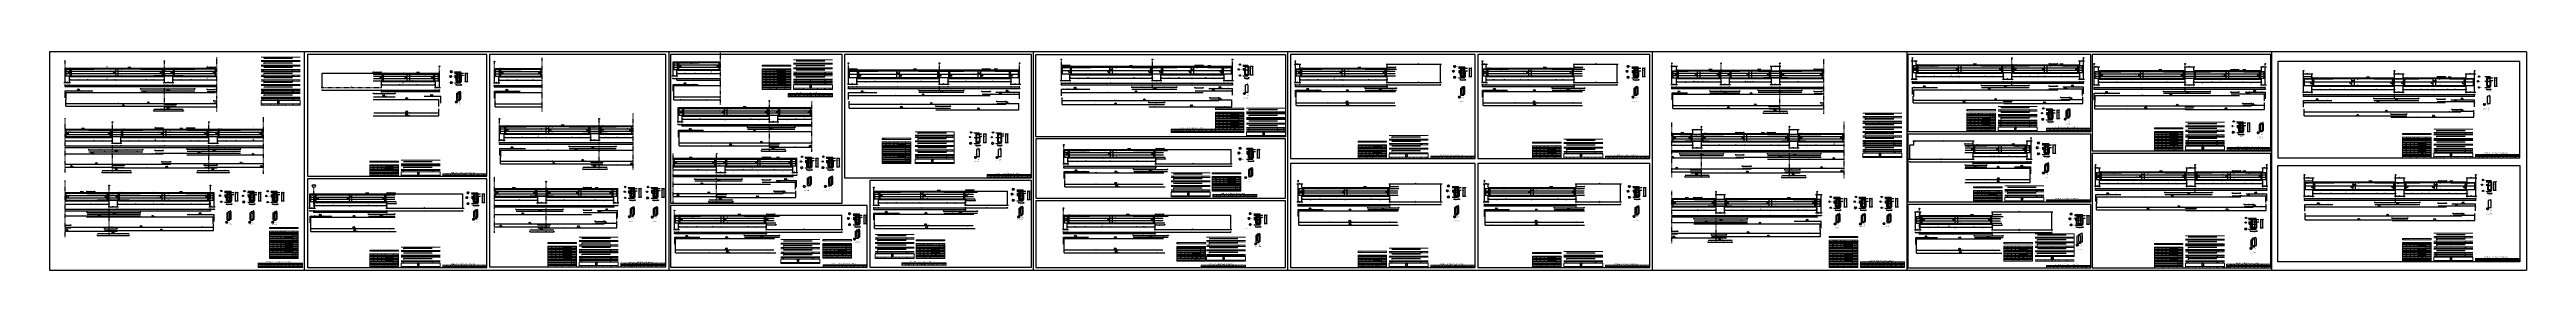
# Model space of a CAD drawing. Header units: metres. Extents: x 419734 to 420376, y 4564732 to 4565123.
# Drawn here: x 419805.8 to 420281.4, y 4564807.5 to 4564849.8 of the extents above; entities that cross this region are included whole.
import ezdxf
from ezdxf.enums import TextEntityAlignment as Align

# ---------------------------------------------------------------- set-up
doc = ezdxf.new("R2010")
doc.units = ezdxf.units.M
doc.linetypes.add('NASCOSTA', pattern=[0.375, 0.25, -0.125])
doc.linetypes.add('TRATTO-PUNTO', pattern=[1, 0.5, -0.25, 0, -0.25])
for name, color, linetype in [('Standart', 7, 'Continuous'), ('SW_ASSI', 7, 'TRATTO-PUNTO'), ('SW_DIM', 33, 'Continuous'), ('SW_MAGRONE', 2, 'Continuous'), ('SW_QUOTE', 1, 'Continuous'), ('SW_REINFORCEMENT', 7, 'Continuous'), ('SW_TESTI', 2, 'Continuous'), ('SW_Tondini', 1, 'Continuous'), ('SW_TRATT_GRIGIO', 252, 'NASCOSTA'), ('SW_TXT_TESTI', 1, 'Continuous')]:
    doc.layers.add(name, color=color, linetype=linetype)
doc.styles.add('arial_1_18', font='arial.ttf', dxfattribs={"height": 0.2})
doc.styles.add('SWS', font='ARIALN.TTF')
doc.styles.add('symbol_1_18', font='symbol.ttf', dxfattribs={"height": 0.2})
doc.styles.add('times new roman_1_18', font='times.ttf', dxfattribs={"height": 0.2})

# ---------------------------------------------------------------- blocks, each defined once
blk = doc.blocks.new('*U1605')
at = {"layer": 'SW_QUOTE'}
blk.add_hatch(color=1, dxfattribs=at).paths.add_polyline_path([(0.25, 0.25), (0, 0.25), (0, 0)])
at = {"layer": 'SW_QUOTE', "color": 1}
for p, q in [((0.95, 0.25), (-0.25, 0.25)), ((-0.25, 0.25), (0, 0)), ((-0.25, 0), (0.25, 0)), ((0, 0), (0, 0.25)), ((0.25, 0.25), (0, 0))]:
    blk.add_line(p, q, dxfattribs=at)
at = {"layer": 'SW_QUOTE', "color": 2, "style": 'SWS'}
blk.add_attdef('QUOTA', (0.1, 0.33), '', height=0.2, dxfattribs=at)
blk = doc.blocks.new('*U1603')
at = {"layer": 'SW_QUOTE', "const_width": 0.0003}
blk.add_lwpolyline([(0, 0), (0, -0.006), (-0.0016, -0.006)], dxfattribs=at)
at = {"layer": 'SW_QUOTE', "const_width": 0.0003, "flags": 128}
blk.add_lwpolyline([(0.0007, 0), (-0.0007, 0)], dxfattribs=at)
at = {"layer": 'SW_QUOTE'}
blk.add_solid([(-0.0016, -0.0058), (-0.0016, -0.007), (-0.0062, -0.0058)], dxfattribs=at)
at = {"layer": 'SW_TESTI', "style": 'SWS'}
for tag, p in [('RIF_DOC', (0.0025, -0.003)), ('RIF_DOC_SEC', (0.0055, -0.003))]:
    blk.add_attdef(tag, text='', height=0.002, rotation=90, dxfattribs=at).set_placement(p, align=Align.MIDDLE)
at = {"layer": 'SW_TESTI', "color": 3, "style": 'SWS'}
blk.add_attdef('SEZ', text='', height=0.0025, dxfattribs=at).set_placement((-0.003, -0.003), align=Align.MIDDLE)
blk = doc.blocks.new('*U1604')
at = {"layer": 'SW_QUOTE', "const_width": 0.0003}
blk.add_lwpolyline([(0, 0), (0, 0.006), (-0.0016, 0.006)], dxfattribs=at)
at = {"layer": 'SW_QUOTE', "const_width": 0.0003, "flags": 128}
blk.add_lwpolyline([(0.0007, 0), (-0.0007, 0)], dxfattribs=at)
at = {"layer": 'SW_QUOTE'}
blk.add_solid([(-0.0016, 0.0058), (-0.0016, 0.007), (-0.0062, 0.0058)], dxfattribs=at)
at = {"layer": 'SW_TESTI', "color": 3, "style": 'SWS'}
blk.add_attdef('SEZ', text='', height=0.0025, dxfattribs=at).set_placement((-0.003, 0.003), align=Align.MIDDLE)
at = {"layer": 'SW_TESTI', "style": 'SWS'}
for tag, p in [('RIF_DOC', (0.0025, 0.003)), ('RIF_DOC_SEC', (0.0055, 0.003))]:
    blk.add_attdef(tag, text='', height=0.002, rotation=90, dxfattribs=at).set_placement(p, align=Align.MIDDLE)

msp = doc.modelspace()

# ---------------------------------------------------------------- linework, layer by layer
at = {"color": 0, "linetype": 'Continuous'}
for centre, radius in [((419808.75608, 4564847.77415), 0.075), ((419827.83174, 4564847.77415), 0.075), ((419880.65126, 4564846.79633), 0.075), ((419891.20125, 4564847.70401), 0.075), ((419959.17652, 4564847.42419), 0.075), ((419976.67652, 4564847.42419), 0.075), ((419992.05152, 4564847.42419), 0.075), ((420000.06318, 4564848.12616), 0.075), ((420017.56318, 4564848.12616), 0.075), ((420032.93818, 4564848.12616), 0.075), ((420044.99361, 4564847.78125), 0.075), ((420080.9096, 4564847.78125), 0.075), ((420117.31479, 4564847.37673), 0.075), ((420126.72762, 4564847.37673), 0.075), ((420138.01545, 4564847.37673), 0.075), ((420163.46769, 4564848.41331), 0.075), ((420182.59382, 4564848.41499), 0.075), ((420196.34269, 4564848.41331), 0.075), ((420198.3643, 4564847.29481), 0.075), ((420215.8643, 4564847.29481), 0.075), ((420231.2393, 4564847.29481), 0.075), ((420238.55653, 4564845.925), 0.075), ((420256.05653, 4564845.925), 0.075), ((420271.43153, 4564845.925), 0.075), ((419944.00234, 4564840.17244), 0.075), ((419817.85641, 4564836.05415), 0.075), ((419836.39997, 4564836.05415), 0.075), ((419892.20125, 4564836.67708), 0.075), ((419911.32625, 4564836.67708), 0.075), ((420122.9587, 4564835.17859), 0.075), ((420139.87726, 4564835.17859), 0.075), ((420186.25582, 4564832.99644), 0.075), ((419933.87734, 4564829.92808), 0.075), ((420000.55918, 4564831.66737), 0.075), ((420198.66074, 4564827.81505), 0.075), ((420217.78574, 4564827.81505), 0.075), ((420231.53574, 4564827.81505), 0.075), ((419817.21536, 4564823.83415), 0.075), ((419836.67171, 4564823.83415), 0.075), ((419856.52406, 4564823.76826), 0.3), ((419901.13875, 4564824.57708), 0.075), ((419964.05724, 4564823.46449), 0.075), ((420045.50634, 4564824.76764), 0.075), ((420081.28502, 4564824.76764), 0.075), ((420238.76589, 4564825.89194), 0.075), ((420256.26589, 4564825.89194), 0.075), ((420271.64089, 4564825.89194), 0.075), ((419925.80258, 4564819.00593), 0.075), ((420000.46092, 4564819.46109), 0.075), ((420125.77407, 4564822.66923), 0.075), ((420145.21166, 4564822.66923), 0.075), ((420164.84327, 4564819.37942), 0.075)]:
    msp.add_circle(centre, radius, dxfattribs=at)
at = {"layer": 'Standart', "color": 171, "linetype": 'Continuous', "lineweight": -3}
msp.add_lwpolyline([(419854.73267, 4564807.5324), (419854.73267, 4564849.57907), (419805.78267, 4564849.57907), (419805.78267, 4564807.5324)], close=True, dxfattribs=at)
at = {"layer": 'Standart', "color": 2}
for points in [[(420281.38267, 4564849.57907), (419805.78267, 4564849.57907), (419805.78267, 4564807.5324), (420281.38267, 4564807.5324)], [(419854.73267, 4564807.5324), (419854.73267, 4564849.57907)], [(419924.68267, 4564849.57907), (419924.68267, 4564807.5324)], [(419994.63267, 4564849.57907), (419994.63267, 4564807.5324)], [(420043.58267, 4564807.5324), (420043.58267, 4564849.57907)], [(420113.53267, 4564849.57907), (420113.53267, 4564807.5324)], [(420162.48267, 4564807.5324), (420162.48267, 4564849.57907)], [(420232.43267, 4564849.57907), (420232.43267, 4564807.5324)], [(420281.38267, 4564849.57907), (420281.38267, 4564807.5324)]]:
    msp.add_lwpolyline(points, dxfattribs=at)
at = {"layer": 'Standart', "color": 1, "linetype": 'Continuous', "lineweight": 5}
for points in [[(419846.42836, 4564848.58855), (419853.92836, 4564848.58855)], [(419846.42836, 4564847.92855), (419853.92836, 4564847.92855)], [(419846.42836, 4564847.70855), (419853.92836, 4564847.70855)], [(419846.42836, 4564847.04855), (419853.92836, 4564847.04855)], [(419846.92836, 4564847.92855), (419846.92836, 4564847.70855)], [(419846.92836, 4564847.04855), (419846.92836, 4564846.82855)], [(419852.42836, 4564847.92855), (419852.42836, 4564847.70855)], [(419852.42836, 4564847.04855), (419852.42836, 4564846.82855)], [(419942.61774, 4564847.0389), (419948.11774, 4564847.0389)], [(419942.61774, 4564846.8189), (419942.61774, 4564847.0389)], [(419948.11774, 4564847.0389), (419948.11774, 4564846.8189)], [(419948.61774, 4564848.0789), (419956.11774, 4564848.0789)], [(419948.61774, 4564847.4189), (419956.11774, 4564847.4189)], [(419948.61774, 4564847.1989), (419956.11774, 4564847.1989)], [(419949.11774, 4564847.4189), (419949.11774, 4564847.1989)], [(419954.61774, 4564847.4189), (419954.61774, 4564847.1989)], [(419846.42836, 4564846.82855), (419853.92836, 4564846.82855)], [(419846.42836, 4564846.16855), (419853.92836, 4564846.16855)], [(419846.42836, 4564845.94855), (419853.92836, 4564845.94855)], [(419846.42836, 4564845.72855), (419853.92836, 4564845.72855)], [(419846.42836, 4564845.06855), (419853.92836, 4564845.06855)], [(419846.42836, 4564844.84855), (419853.92836, 4564844.84855)], [(419846.42836, 4564844.18855), (419853.92836, 4564844.18855)], [(419846.42836, 4564843.96855), (419853.92836, 4564843.96855)], [(419846.42836, 4564843.30855), (419853.92836, 4564843.30855)], [(419846.42836, 4564843.08855), (419853.92836, 4564843.08855)], [(419846.42836, 4564842.42855), (419853.92836, 4564842.42855)], [(419846.42836, 4564842.20855), (419853.92836, 4564842.20855)], [(419846.92836, 4564846.16855), (419846.92836, 4564845.72855)], [(419846.92836, 4564845.06855), (419846.92836, 4564844.84855)], [(419846.92836, 4564844.18855), (419846.92836, 4564843.96855)], [(419846.92836, 4564843.30855), (419846.92836, 4564843.08855)], [(419846.92836, 4564842.42855), (419846.92836, 4564841.54855)], [(419852.42836, 4564846.16855), (419852.42836, 4564845.72855)], [(419852.42836, 4564845.06855), (419852.42836, 4564844.84855)], [(419852.42836, 4564844.18855), (419852.42836, 4564843.96855)], [(419852.42836, 4564843.30855), (419852.42836, 4564843.08855)], [(419852.42836, 4564842.42855), (419852.42836, 4564841.54855)], [(419948.11774, 4564846.8189), (419942.61774, 4564846.8189)], [(419942.61774, 4564846.3189), (419942.61774, 4564842.3589)], [(419942.61774, 4564846.3189), (419948.11774, 4564846.3189)], [(419942.61774, 4564846.0989), (419948.11774, 4564846.0989)], [(419942.61774, 4564845.8789), (419948.11774, 4564845.8789)], [(419942.61774, 4564845.6589), (419948.11774, 4564845.6589)], [(419942.61774, 4564845.4389), (419948.11774, 4564845.4389)], [(419942.61774, 4564845.2189), (419948.11774, 4564845.2189)], [(419942.61774, 4564844.9989), (419948.11774, 4564844.9989)], [(419942.61774, 4564844.7789), (419948.11774, 4564844.7789)], [(419942.61774, 4564844.5589), (419948.11774, 4564844.5589)], [(419942.61774, 4564844.3389), (419948.11774, 4564844.3389)], [(419942.61774, 4564844.1189), (419948.11774, 4564844.1189)], [(419942.61774, 4564843.8989), (419948.11774, 4564843.8989)], [(419942.61774, 4564843.6789), (419948.11774, 4564843.6789)], [(419942.61774, 4564843.4589), (419948.11774, 4564843.4589)], [(419942.61774, 4564843.2389), (419948.11774, 4564843.2389)], [(419942.61774, 4564843.0189), (419948.11774, 4564843.0189)], [(419942.61774, 4564842.7989), (419948.11774, 4564842.7989)], [(419942.61774, 4564842.5789), (419948.11774, 4564842.5789)], [(419942.61774, 4564842.3589), (419948.11774, 4564842.3589)], [(419943.36774, 4564846.3189), (419943.36774, 4564845.8789)], [(419943.36774, 4564845.6589), (419943.36774, 4564845.4389)], [(419943.36774, 4564845.2189), (419943.36774, 4564843.4589)], [(419943.36774, 4564843.2389), (419943.36774, 4564843.0189)], [(419944.11774, 4564846.3189), (419944.11774, 4564845.8789)], [(419944.11774, 4564845.6589), (419944.11774, 4564845.4389)], [(419944.11774, 4564845.2189), (419944.11774, 4564843.4589)], [(419944.11774, 4564843.2389), (419944.11774, 4564843.0189)], [(419944.86774, 4564846.3189), (419944.86774, 4564845.8789)], [(419944.86774, 4564845.6589), (419944.86774, 4564845.4389)], [(419944.86774, 4564845.2189), (419944.86774, 4564843.4589)], [(419944.86774, 4564843.2389), (419944.86774, 4564843.0189)], [(419945.36774, 4564842.7989), (419945.36774, 4564842.3589)], [(419945.61774, 4564846.3189), (419945.61774, 4564845.8789)], [(419945.61774, 4564845.6589), (419945.61774, 4564845.4389)], [(419945.61774, 4564845.2189), (419945.61774, 4564843.4589)], [(419945.61774, 4564843.2389), (419945.61774, 4564843.0189)], [(419947.11774, 4564846.3189), (419947.11774, 4564842.7989)], [(419948.11774, 4564846.3189), (419948.11774, 4564842.3589)], [(419948.61774, 4564846.5389), (419956.11774, 4564846.5389)], [(419948.61774, 4564846.3189), (419956.11774, 4564846.3189)], [(419948.61774, 4564845.6589), (419956.11774, 4564845.6589)], [(419948.61774, 4564845.4389), (419956.11774, 4564845.4389)], [(419948.61774, 4564845.2189), (419956.11774, 4564845.2189)], [(419948.61774, 4564844.9989), (419956.11774, 4564844.9989)], [(419948.61774, 4564844.3389), (419956.11774, 4564844.3389)], [(419948.61774, 4564844.1189), (419956.11774, 4564844.1189)], [(419948.61774, 4564843.8989), (419956.11774, 4564843.8989)], [(419948.61774, 4564843.6789), (419956.11774, 4564843.6789)], [(419948.61774, 4564843.4589), (419956.11774, 4564843.4589)], [(419948.61774, 4564843.2389), (419948.61774, 4564842.3589)], [(419948.61774, 4564843.2389), (419956.11774, 4564843.2389)], [(419948.61774, 4564842.5789), (419956.11774, 4564842.5789)], [(419948.61774, 4564842.3589), (419956.11774, 4564842.3589)], [(419949.11774, 4564846.5389), (419949.11774, 4564846.3189)], [(419949.11774, 4564845.6589), (419949.11774, 4564844.9989)], [(419949.11774, 4564844.3389), (419949.11774, 4564843.2389)], [(419949.11774, 4564842.5789), (419949.11774, 4564842.3589)], [(419950.49274, 4564842.5789), (419950.49274, 4564842.3589)], [(419951.86774, 4564842.5789), (419951.86774, 4564842.3589)], [(419953.24274, 4564842.5789), (419953.24274, 4564842.3589)], [(419954.61774, 4564846.5389), (419954.61774, 4564846.3189)], [(419954.61774, 4564845.6589), (419954.61774, 4564844.9989)], [(419954.61774, 4564844.3389), (419954.61774, 4564843.2389)], [(419954.61774, 4564842.5789), (419954.61774, 4564842.3589)], [(419956.11774, 4564843.2389), (419956.11774, 4564842.3589)], [(419846.42836, 4564841.98855), (419853.92836, 4564841.98855)], [(419846.42836, 4564841.76855), (419853.92836, 4564841.76855)], [(419846.42836, 4564841.54855), (419853.92836, 4564841.54855)], [(419846.42836, 4564840.88855), (419853.92836, 4564840.88855)], [(419846.42836, 4564840.66855), (419853.92836, 4564840.66855)], [(419846.42836, 4564840.44855), (419853.92836, 4564840.44855)], [(419846.42836, 4564840.22855), (419846.42836, 4564839.34855)], [(419846.42836, 4564840.22855), (419853.92836, 4564840.22855)], [(419846.42836, 4564839.56855), (419853.92836, 4564839.56855)], [(419846.42836, 4564839.34855), (419853.92836, 4564839.34855)], [(419846.92836, 4564840.88855), (419846.92836, 4564840.22855)], [(419846.92836, 4564839.56855), (419846.92836, 4564839.34855)], [(419848.30336, 4564839.56855), (419848.30336, 4564839.34855)], [(419849.67836, 4564839.56855), (419849.67836, 4564839.34855)], [(419851.05336, 4564839.56855), (419851.05336, 4564839.34855)], [(419852.42836, 4564840.88855), (419852.42836, 4564840.22855)], [(419852.42836, 4564839.56855), (419852.42836, 4564839.34855)], [(419853.92836, 4564840.22855), (419853.92836, 4564839.34855)], [(419947.6083, 4564841.57706), (419947.6083, 4564840.91706)], [(419947.6083, 4564841.57706), (419956.1083, 4564841.57706)], [(419947.6083, 4564841.35706), (419956.1083, 4564841.35706)], [(419947.6083, 4564841.13706), (419956.1083, 4564841.13706)], [(419947.6083, 4564840.91706), (419956.1083, 4564840.91706)], [(419948.3583, 4564841.57706), (419948.3583, 4564840.91706)], [(419949.1083, 4564841.57706), (419949.1083, 4564840.91706)], [(419949.8583, 4564841.57706), (419949.8583, 4564840.91706)], [(419950.6083, 4564841.57706), (419950.6083, 4564840.91706)], [(419951.3583, 4564841.57706), (419951.3583, 4564840.91706)], [(419952.1083, 4564841.57706), (419952.1083, 4564840.91706)], [(419952.8583, 4564841.57706), (419952.8583, 4564840.91706)], [(419953.6083, 4564841.57706), (419953.6083, 4564840.91706)], [(419954.3583, 4564841.57706), (419954.3583, 4564840.91706)], [(419955.3583, 4564841.57706), (419955.3583, 4564840.91706)], [(419956.1083, 4564841.57706), (419956.1083, 4564840.91706)], [(420029.63381, 4564838.72235), (420035.13381, 4564838.72235)], [(420029.63381, 4564838.50235), (420029.63381, 4564838.72235)], [(420035.13381, 4564838.50235), (420029.63381, 4564838.50235)], [(420029.63381, 4564838.00235), (420029.63381, 4564834.04235)], [(420029.63381, 4564838.00235), (420035.13381, 4564838.00235)], [(420029.63381, 4564837.78235), (420035.13381, 4564837.78235)], [(420029.63381, 4564837.56235), (420035.13381, 4564837.56235)], [(420029.63381, 4564837.34235), (420035.13381, 4564837.34235)], [(420030.38381, 4564838.00235), (420030.38381, 4564837.34235)], [(420031.13381, 4564838.00235), (420031.13381, 4564837.34235)], [(420031.88381, 4564838.00235), (420031.88381, 4564837.34235)], [(420032.63381, 4564838.00235), (420032.63381, 4564837.34235)], [(420034.13381, 4564838.00235), (420034.13381, 4564834.48235)], [(420035.13381, 4564838.72235), (420035.13381, 4564838.50235)], [(420035.13381, 4564838.00235), (420035.13381, 4564834.04235)], [(420035.58267, 4564838.72712), (420043.08267, 4564838.72712)], [(420035.58267, 4564838.06712), (420043.08267, 4564838.06712)], [(420035.58267, 4564837.84712), (420043.08267, 4564837.84712)], [(420035.58267, 4564837.62712), (420043.08267, 4564837.62712)], [(420036.08267, 4564838.06712), (420036.08267, 4564837.62712)], [(420041.58267, 4564838.06712), (420041.58267, 4564837.62712)], [(420153.93564, 4564837.79158), (420161.43564, 4564837.79158)], [(420173.93302, 4564838.46765), (420179.43302, 4564838.46765)], [(420173.93302, 4564838.24765), (420173.93302, 4564838.46765)], [(420179.43302, 4564838.24765), (420173.93302, 4564838.24765)], [(420173.93302, 4564837.74765), (420173.93302, 4564834.22765)], [(420173.93302, 4564837.74765), (420179.43302, 4564837.74765)], [(420173.93302, 4564837.52765), (420179.43302, 4564837.52765)], [(420174.68302, 4564837.74765), (420174.68302, 4564837.30765)], [(420175.43302, 4564837.74765), (420175.43302, 4564837.30765)], [(420176.18302, 4564837.74765), (420176.18302, 4564837.30765)], [(420176.93302, 4564837.74765), (420176.93302, 4564837.30765)], [(420178.43302, 4564837.74765), (420178.43302, 4564834.66765)], [(420179.43302, 4564838.46765), (420179.43302, 4564838.24765)], [(420179.43302, 4564837.74765), (420179.43302, 4564834.22765)], [(420179.93302, 4564839.06765), (420187.43302, 4564839.06765)], [(420179.93302, 4564838.40765), (420187.43302, 4564838.40765)], [(420179.93302, 4564838.18765), (420187.43302, 4564838.18765)], [(420179.93302, 4564837.52765), (420187.43302, 4564837.52765)], [(420180.43302, 4564838.40765), (420180.43302, 4564838.18765)], [(420180.43302, 4564837.52765), (420180.43302, 4564837.08765)], [(420185.93302, 4564838.40765), (420185.93302, 4564838.18765)], [(420185.93302, 4564837.52765), (420185.93302, 4564837.08765)], [(419965.64889, 4564832.95465), (419971.14889, 4564832.95465)], [(419965.64889, 4564832.73465), (419965.64889, 4564832.95465)], [(419971.14889, 4564832.73465), (419965.64889, 4564832.73465)], [(419971.14889, 4564832.95465), (419971.14889, 4564832.73465)], [(419971.99934, 4564834.21465), (419979.49934, 4564834.21465)], [(419971.99934, 4564833.55465), (419979.49934, 4564833.55465)], [(419971.99934, 4564833.33465), (419979.49934, 4564833.33465)], [(419971.99934, 4564833.11465), (419979.49934, 4564833.11465)], [(419972.49934, 4564833.55465), (419972.49934, 4564833.11465)], [(419977.99934, 4564833.55465), (419977.99934, 4564833.11465)], [(419979.49934, 4564834.21465), (419979.49934, 4564828.05465)], [(420021.13381, 4564834.70235), (420021.13381, 4564834.04235)], [(420021.13381, 4564834.70235), (420035.13381, 4564834.70235)], [(420021.13381, 4564834.48235), (420035.13381, 4564834.48235)], [(420021.13381, 4564834.26235), (420035.13381, 4564834.26235)], [(420021.13381, 4564834.04235), (420035.13381, 4564834.04235)], [(420021.88381, 4564834.70235), (420021.88381, 4564834.04235)], [(420022.63381, 4564834.70235), (420022.63381, 4564834.04235)], [(420023.38381, 4564834.70235), (420023.38381, 4564834.04235)], [(420024.13381, 4564834.70235), (420024.13381, 4564834.04235)], [(420024.88381, 4564834.70235), (420024.88381, 4564834.04235)], [(420025.63381, 4564834.70235), (420025.63381, 4564834.04235)], [(420026.38381, 4564834.70235), (420026.38381, 4564834.04235)], [(420027.13381, 4564834.70235), (420027.13381, 4564834.04235)], [(420027.88381, 4564834.70235), (420027.88381, 4564834.04235)], [(420028.88381, 4564834.70235), (420028.88381, 4564834.04235)], [(420029.63381, 4564837.12235), (420035.13381, 4564837.12235)], [(420029.63381, 4564836.90235), (420035.13381, 4564836.90235)], [(420029.63381, 4564836.68235), (420035.13381, 4564836.68235)], [(420029.63381, 4564836.46235), (420035.13381, 4564836.46235)], [(420029.63381, 4564836.24235), (420035.13381, 4564836.24235)], [(420029.63381, 4564836.02235), (420035.13381, 4564836.02235)], [(420029.63381, 4564835.80235), (420035.13381, 4564835.80235)], [(420029.63381, 4564835.58235), (420035.13381, 4564835.58235)], [(420029.63381, 4564835.36235), (420035.13381, 4564835.36235)], [(420029.63381, 4564835.14235), (420035.13381, 4564835.14235)], [(420029.63381, 4564834.92235), (420035.13381, 4564834.92235)], [(420030.38381, 4564837.12235), (420030.38381, 4564836.68235)], [(420030.38381, 4564836.46235), (420030.38381, 4564836.24235)], [(420030.38381, 4564836.02235), (420030.38381, 4564835.14235)], [(420030.38381, 4564834.92235), (420030.38381, 4564834.70235)], [(420031.13381, 4564837.12235), (420031.13381, 4564836.68235)], [(420031.13381, 4564836.46235), (420031.13381, 4564836.24235)], [(420031.13381, 4564836.02235), (420031.13381, 4564835.14235)], [(420031.13381, 4564834.92235), (420031.13381, 4564834.70235)], [(420031.88381, 4564837.12235), (420031.88381, 4564836.68235)], [(420031.88381, 4564836.46235), (420031.88381, 4564836.24235)], [(420031.88381, 4564836.02235), (420031.88381, 4564835.14235)], [(420031.88381, 4564834.92235), (420031.88381, 4564834.70235)], [(420032.38381, 4564834.48235), (420032.38381, 4564834.04235)], [(420032.63381, 4564837.12235), (420032.63381, 4564836.68235)], [(420032.63381, 4564836.46235), (420032.63381, 4564836.24235)], [(420032.63381, 4564836.02235), (420032.63381, 4564835.14235)], [(420032.63381, 4564834.92235), (420032.63381, 4564834.70235)], [(420035.58267, 4564836.96712), (420043.08267, 4564836.96712)], [(420035.58267, 4564836.74712), (420043.08267, 4564836.74712)], [(420035.58267, 4564836.52712), (420043.08267, 4564836.52712)], [(420035.58267, 4564835.86712), (420043.08267, 4564835.86712)], [(420035.58267, 4564835.64712), (420043.08267, 4564835.64712)], [(420035.58267, 4564834.98712), (420043.08267, 4564834.98712)], [(420035.58267, 4564834.76712), (420043.08267, 4564834.76712)], [(420035.58267, 4564834.54712), (420043.08267, 4564834.54712)], [(420035.58267, 4564834.32712), (420043.08267, 4564834.32712)], [(420035.58267, 4564834.10712), (420035.58267, 4564833.22712)], [(420035.58267, 4564834.10712), (420043.08267, 4564834.10712)], [(420035.58267, 4564833.44712), (420043.08267, 4564833.44712)], [(420035.58267, 4564833.22712), (420043.08267, 4564833.22712)], [(420036.08267, 4564836.96712), (420036.08267, 4564836.52712)], [(420036.08267, 4564835.86712), (420036.08267, 4564835.64712)], [(420036.08267, 4564834.98712), (420036.08267, 4564834.10712)], [(420036.08267, 4564833.44712), (420036.08267, 4564833.22712)], [(420037.45767, 4564833.44712), (420037.45767, 4564833.22712)], [(420038.83267, 4564833.44712), (420038.83267, 4564833.22712)], [(420040.20767, 4564833.44712), (420040.20767, 4564833.22712)], [(420041.58267, 4564836.96712), (420041.58267, 4564836.52712)], [(420041.58267, 4564835.86712), (420041.58267, 4564835.64712)], [(420041.58267, 4564834.98712), (420041.58267, 4564834.10712)], [(420041.58267, 4564833.44712), (420041.58267, 4564833.22712)], [(420043.08267, 4564834.10712), (420043.08267, 4564833.22712)], [(420063.02635, 4564833.45574), (420070.52635, 4564833.45574)], [(420063.02635, 4564832.79574), (420070.52635, 4564832.79574)], [(420063.52635, 4564832.79574), (420063.52635, 4564832.57574)], [(420069.02635, 4564832.79574), (420069.02635, 4564832.57574)], [(420096.53267, 4564832.79574), (420104.03267, 4564832.79574)], [(420153.93564, 4564837.13158), (420161.43564, 4564837.13158)], [(420153.93564, 4564836.91158), (420161.43564, 4564836.91158)], [(420153.93564, 4564836.25158), (420161.43564, 4564836.25158)], [(420153.93564, 4564836.03158), (420161.43564, 4564836.03158)], [(420153.93564, 4564835.81158), (420161.43564, 4564835.81158)], [(420153.93564, 4564835.15158), (420161.43564, 4564835.15158)], [(420153.93564, 4564834.93158), (420161.43564, 4564834.93158)], [(420153.93564, 4564834.27158), (420161.43564, 4564834.27158)], [(420153.93564, 4564834.05158), (420161.43564, 4564834.05158)], [(420153.93564, 4564833.39158), (420161.43564, 4564833.39158)], [(420153.93564, 4564833.17158), (420161.43564, 4564833.17158)], [(420154.43564, 4564837.13158), (420154.43564, 4564836.91158)], [(420154.43564, 4564836.25158), (420154.43564, 4564835.81158)], [(420154.43564, 4564835.15158), (420154.43564, 4564834.93158)], [(420154.43564, 4564834.27158), (420154.43564, 4564834.05158)], [(420154.43564, 4564833.39158), (420154.43564, 4564833.17158)], [(420159.93564, 4564837.13158), (420159.93564, 4564836.91158)], [(420159.93564, 4564836.25158), (420159.93564, 4564835.81158)], [(420159.93564, 4564835.15158), (420159.93564, 4564834.93158)], [(420159.93564, 4564834.27158), (420159.93564, 4564834.05158)], [(420159.93564, 4564833.39158), (420159.93564, 4564833.17158)], [(420173.93302, 4564837.30765), (420179.43302, 4564837.30765)], [(420173.93302, 4564837.08765), (420179.43302, 4564837.08765)], [(420173.93302, 4564836.86765), (420179.43302, 4564836.86765)], [(420173.93302, 4564836.64765), (420179.43302, 4564836.64765)], [(420173.93302, 4564836.42765), (420179.43302, 4564836.42765)], [(420173.93302, 4564836.20765), (420179.43302, 4564836.20765)], [(420173.93302, 4564835.98765), (420179.43302, 4564835.98765)], [(420173.93302, 4564835.76765), (420179.43302, 4564835.76765)], [(420173.93302, 4564835.54765), (420179.43302, 4564835.54765)], [(420173.93302, 4564835.32765), (420179.43302, 4564835.32765)], [(420173.93302, 4564835.10765), (420179.43302, 4564835.10765)], [(420173.93302, 4564834.88765), (420179.43302, 4564834.88765)], [(420173.93302, 4564834.66765), (420179.43302, 4564834.66765)], [(420173.93302, 4564834.44765), (420179.43302, 4564834.44765)], [(420173.93302, 4564834.22765), (420179.43302, 4564834.22765)], [(420174.68302, 4564837.08765), (420174.68302, 4564835.32765)], [(420174.68302, 4564835.10765), (420174.68302, 4564834.88765)], [(420175.43302, 4564837.08765), (420175.43302, 4564835.32765)], [(420175.43302, 4564835.10765), (420175.43302, 4564834.88765)], [(420176.18302, 4564837.08765), (420176.18302, 4564835.32765)], [(420176.18302, 4564835.10765), (420176.18302, 4564834.88765)], [(420176.68302, 4564834.66765), (420176.68302, 4564834.22765)], [(420176.93302, 4564837.08765), (420176.93302, 4564835.32765)], [(420176.93302, 4564835.10765), (420176.93302, 4564834.88765)], [(420179.93302, 4564837.30765), (420187.43302, 4564837.30765)], [(420179.93302, 4564837.08765), (420187.43302, 4564837.08765)], [(420179.93302, 4564836.42765), (420187.43302, 4564836.42765)], [(420179.93302, 4564836.20765), (420187.43302, 4564836.20765)], [(420179.93302, 4564835.98765), (420187.43302, 4564835.98765)], [(420179.93302, 4564835.76765), (420187.43302, 4564835.76765)], [(420179.93302, 4564835.54765), (420187.43302, 4564835.54765)], [(420179.93302, 4564835.32765), (420187.43302, 4564835.32765)], [(420179.93302, 4564835.10765), (420179.93302, 4564834.22765)], [(420179.93302, 4564835.10765), (420187.43302, 4564835.10765)], [(420179.93302, 4564834.44765), (420187.43302, 4564834.44765)], [(420179.93302, 4564834.22765), (420187.43302, 4564834.22765)], [(420180.43302, 4564836.42765), (420180.43302, 4564835.10765)], [(420180.43302, 4564834.44765), (420180.43302, 4564834.22765)], [(420181.80802, 4564834.44765), (420181.80802, 4564834.22765)], [(420183.18302, 4564834.44765), (420183.18302, 4564834.22765)], [(420184.55802, 4564834.44765), (420184.55802, 4564834.22765)], [(420185.93302, 4564836.42765), (420185.93302, 4564835.10765)], [(420185.93302, 4564834.44765), (420185.93302, 4564834.22765)], [(420187.43302, 4564835.10765), (420187.43302, 4564834.22765)], [(420189.21378, 4564834.88765), (420189.21378, 4564834.22765)], [(420189.21378, 4564834.88765), (420197.71378, 4564834.88765)], [(420189.21378, 4564834.66765), (420197.71378, 4564834.66765)], [(420189.21378, 4564834.44765), (420197.71378, 4564834.44765)], [(420189.21378, 4564834.22765), (420197.71378, 4564834.22765)], [(420189.96378, 4564834.88765), (420189.96378, 4564834.22765)], [(420190.71378, 4564834.88765), (420190.71378, 4564834.22765)], [(420191.46378, 4564834.88765), (420191.46378, 4564834.22765)], [(420192.21378, 4564834.88765), (420192.21378, 4564834.22765)], [(420192.96378, 4564834.88765), (420192.96378, 4564834.22765)], [(420193.71378, 4564834.88765), (420193.71378, 4564834.22765)], [(420194.46378, 4564834.88765), (420194.46378, 4564834.22765)], [(420195.21378, 4564834.88765), (420195.21378, 4564834.22765)], [(420195.96378, 4564834.88765), (420195.96378, 4564834.22765)], [(420196.96378, 4564834.88765), (420196.96378, 4564834.22765)], [(420197.71378, 4564834.88765), (420197.71378, 4564834.22765)], [(420209.93267, 4564834.98066), (420215.43267, 4564834.98066)], [(420209.93267, 4564834.76066), (420209.93267, 4564834.98066)], [(420215.43267, 4564834.76066), (420209.93267, 4564834.76066)], [(420209.93267, 4564834.26066), (420209.93267, 4564830.52066)], [(420209.93267, 4564834.26066), (420215.43267, 4564834.26066)], [(420209.93267, 4564834.04066), (420215.43267, 4564834.04066)], [(420209.93267, 4564833.82066), (420215.43267, 4564833.82066)], [(420209.93267, 4564833.60066), (420215.43267, 4564833.60066)], [(420209.93267, 4564833.38066), (420215.43267, 4564833.38066)], [(420209.93267, 4564833.16066), (420215.43267, 4564833.16066)], [(420209.93267, 4564832.94066), (420215.43267, 4564832.94066)], [(420209.93267, 4564832.72066), (420215.43267, 4564832.72066)], [(420210.68267, 4564834.26066), (420210.68267, 4564833.82066)], [(420210.68267, 4564833.60066), (420210.68267, 4564833.38066)], [(420210.68267, 4564833.16066), (420210.68267, 4564831.62066)], [(420211.43267, 4564834.26066), (420211.43267, 4564833.82066)], [(420211.43267, 4564833.60066), (420211.43267, 4564833.38066)], [(420211.43267, 4564833.16066), (420211.43267, 4564831.62066)], [(420212.18267, 4564834.26066), (420212.18267, 4564833.82066)], [(420212.18267, 4564833.60066), (420212.18267, 4564833.38066)], [(420212.18267, 4564833.16066), (420212.18267, 4564831.62066)], [(420212.93267, 4564834.26066), (420212.93267, 4564833.82066)], [(420212.93267, 4564833.60066), (420212.93267, 4564833.38066)], [(420212.93267, 4564833.16066), (420212.93267, 4564831.62066)], [(420214.43267, 4564834.26066), (420214.43267, 4564830.96066)], [(420215.43267, 4564834.98066), (420215.43267, 4564834.76066)], [(420215.43267, 4564834.26066), (420215.43267, 4564830.52066)], [(420215.93267, 4564836.02066), (420223.43267, 4564836.02066)], [(420215.93267, 4564835.36066), (420223.43267, 4564835.36066)], [(420215.93267, 4564835.14066), (420223.43267, 4564835.14066)], [(420215.93267, 4564834.48066), (420223.43267, 4564834.48066)], [(420215.93267, 4564834.26066), (420223.43267, 4564834.26066)], [(420215.93267, 4564833.60066), (420223.43267, 4564833.60066)], [(420215.93267, 4564833.38066), (420223.43267, 4564833.38066)], [(420215.93267, 4564833.16066), (420223.43267, 4564833.16066)], [(420216.43267, 4564835.36066), (420216.43267, 4564835.14066)], [(420216.43267, 4564834.48066), (420216.43267, 4564834.26066)], [(420216.43267, 4564833.60066), (420216.43267, 4564833.16066)], [(420221.93267, 4564835.36066), (420221.93267, 4564835.14066)], [(420221.93267, 4564834.48066), (420221.93267, 4564834.26066)], [(420221.93267, 4564833.60066), (420221.93267, 4564833.16066)], [(420257.58489, 4564833.86976), (420263.08489, 4564833.86976)], [(420257.58489, 4564833.64976), (420257.58489, 4564833.86976)], [(420263.08489, 4564833.64976), (420257.58489, 4564833.64976)], [(420257.58489, 4564833.14976), (420257.58489, 4564829.18976)], [(420257.58489, 4564833.14976), (420263.08489, 4564833.14976)], [(420257.58489, 4564832.92976), (420263.08489, 4564832.92976)], [(420257.58489, 4564832.70976), (420263.08489, 4564832.70976)], [(420258.33489, 4564833.14976), (420258.33489, 4564832.48976)], [(420259.08489, 4564833.14976), (420259.08489, 4564832.48976)], [(420259.83489, 4564833.14976), (420259.83489, 4564832.48976)], [(420260.58489, 4564833.14976), (420260.58489, 4564832.48976)], [(420262.08489, 4564833.14976), (420262.08489, 4564829.62976)], [(420263.08489, 4564833.86976), (420263.08489, 4564833.64976)], [(420263.08489, 4564833.14976), (420263.08489, 4564829.18976)], [(420263.5849, 4564834.68976), (420271.0849, 4564834.68976)], [(420263.5849, 4564834.02976), (420271.0849, 4564834.02976)], [(420263.5849, 4564833.80976), (420271.0849, 4564833.80976)], [(420263.5849, 4564833.58976), (420271.0849, 4564833.58976)], [(420263.5849, 4564832.92976), (420271.0849, 4564832.92976)], [(420263.5849, 4564832.70976), (420271.0849, 4564832.70976)], [(420264.0849, 4564834.02976), (420264.0849, 4564833.58976)], [(420264.0849, 4564832.92976), (420264.0849, 4564832.48976)], [(420269.5849, 4564834.02976), (420269.5849, 4564833.58976)], [(420269.5849, 4564832.92976), (420269.5849, 4564832.48976)], [(419867.26895, 4564828.54282), (419872.76895, 4564828.54282)], [(419867.26895, 4564828.32282), (419867.26895, 4564828.54282)], [(419872.76895, 4564828.32282), (419867.26895, 4564828.32282)], [(419872.76895, 4564828.54282), (419872.76895, 4564828.32282)], [(419873.26896, 4564828.70282), (419880.76896, 4564828.70282)], [(419873.26896, 4564828.04282), (419880.76896, 4564828.04282)], [(419873.76896, 4564828.04282), (419873.76896, 4564827.60282)], [(419879.26896, 4564828.04282), (419879.26896, 4564827.60282)], [(419965.64889, 4564832.23465), (419965.64889, 4564828.05465)], [(419965.64889, 4564832.23465), (419971.14889, 4564832.23465)], [(419965.64889, 4564832.01465), (419971.14889, 4564832.01465)], [(419965.64889, 4564831.79465), (419971.14889, 4564831.79465)], [(419965.64889, 4564831.57465), (419971.14889, 4564831.57465)], [(419965.64889, 4564831.35465), (419971.14889, 4564831.35465)], [(419965.64889, 4564831.13465), (419971.14889, 4564831.13465)], [(419965.64889, 4564830.91465), (419971.14889, 4564830.91465)], [(419965.64889, 4564830.69465), (419971.14889, 4564830.69465)], [(419965.64889, 4564830.47465), (419971.14889, 4564830.47465)], [(419965.64889, 4564830.25465), (419971.14889, 4564830.25465)], [(419965.64889, 4564830.03465), (419971.14889, 4564830.03465)], [(419965.64889, 4564829.81465), (419971.14889, 4564829.81465)], [(419965.64889, 4564829.59465), (419971.14889, 4564829.59465)], [(419965.64889, 4564829.37465), (419971.14889, 4564829.37465)], [(419965.64889, 4564829.15465), (419971.14889, 4564829.15465)], [(419965.64889, 4564828.93465), (419971.14889, 4564828.93465)], [(419965.64889, 4564828.71465), (419971.14889, 4564828.71465)], [(419965.64889, 4564828.49465), (419971.14889, 4564828.49465)], [(419965.64889, 4564828.27465), (419971.14889, 4564828.27465)], [(419965.64889, 4564828.05465), (419971.14889, 4564828.05465)], [(419966.39889, 4564832.23465), (419966.39889, 4564831.57465)], [(419966.39889, 4564831.35465), (419966.39889, 4564831.13465)], [(419966.39889, 4564830.91465), (419966.39889, 4564830.69465)], [(419966.39889, 4564830.47465), (419966.39889, 4564830.25465)], [(419966.39889, 4564830.03465), (419966.39889, 4564829.15465)], [(419966.39889, 4564828.93465), (419966.39889, 4564828.71465)], [(419967.14889, 4564832.23465), (419967.14889, 4564831.57465)], [(419967.14889, 4564831.35465), (419967.14889, 4564831.13465)], [(419967.14889, 4564830.91465), (419967.14889, 4564830.69465)], [(419967.14889, 4564830.47465), (419967.14889, 4564830.25465)], [(419967.14889, 4564830.03465), (419967.14889, 4564829.15465)], [(419967.14889, 4564828.93465), (419967.14889, 4564828.71465)], [(419967.89889, 4564832.23465), (419967.89889, 4564831.57465)], [(419967.89889, 4564831.35465), (419967.89889, 4564831.13465)], [(419967.89889, 4564830.91465), (419967.89889, 4564830.69465)], [(419967.89889, 4564830.47465), (419967.89889, 4564830.25465)], [(419967.89889, 4564830.03465), (419967.89889, 4564829.15465)], [(419967.89889, 4564828.93465), (419967.89889, 4564828.71465)], [(419968.39889, 4564828.49465), (419968.39889, 4564828.05465)], [(419968.64889, 4564832.23465), (419968.64889, 4564831.57465)], [(419968.64889, 4564831.35465), (419968.64889, 4564831.13465)], [(419968.64889, 4564830.91465), (419968.64889, 4564830.69465)], [(419968.64889, 4564830.47465), (419968.64889, 4564830.25465)], [(419968.64889, 4564830.03465), (419968.64889, 4564829.15465)], [(419968.64889, 4564828.93465), (419968.64889, 4564828.71465)], [(419970.14889, 4564832.23465), (419970.14889, 4564828.49465)], [(419971.14889, 4564832.23465), (419971.14889, 4564828.05465)], [(419971.99934, 4564832.45465), (419979.49934, 4564832.45465)], [(419971.99934, 4564832.23465), (419979.49934, 4564832.23465)], [(419971.99934, 4564831.57465), (419979.49934, 4564831.57465)], [(419971.99934, 4564831.35465), (419979.49934, 4564831.35465)], [(419971.99934, 4564830.69465), (419979.49934, 4564830.69465)], [(419971.99934, 4564830.47465), (419979.49934, 4564830.47465)], [(419971.99934, 4564829.81465), (419979.49934, 4564829.81465)], [(419971.99934, 4564829.59465), (419979.49934, 4564829.59465)], [(419971.99934, 4564829.37465), (419979.49934, 4564829.37465)], [(419971.99934, 4564829.15465), (419979.49934, 4564829.15465)], [(419971.99934, 4564828.93465), (419971.99934, 4564828.05465)], [(419971.99934, 4564828.93465), (419979.49934, 4564828.93465)], [(419971.99934, 4564828.27465), (419979.49934, 4564828.27465)], [(419971.99934, 4564828.05465), (419979.49934, 4564828.05465)], [(419972.49934, 4564832.45465), (419972.49934, 4564832.23465)], [(419972.49934, 4564831.57465), (419972.49934, 4564831.35465)], [(419972.49934, 4564830.69465), (419972.49934, 4564830.47465)], [(419972.49934, 4564829.81465), (419972.49934, 4564828.93465)], [(419972.49934, 4564828.27465), (419972.49934, 4564828.05465)], [(419973.87434, 4564828.27465), (419973.87434, 4564828.05465)], [(419975.24934, 4564828.27465), (419975.24934, 4564828.05465)], [(419976.62434, 4564828.27465), (419976.62434, 4564828.05465)], [(419977.99934, 4564832.45465), (419977.99934, 4564832.23465)], [(419977.99934, 4564831.57465), (419977.99934, 4564831.35465)], [(419977.99934, 4564830.69465), (419977.99934, 4564830.47465)], [(419977.99934, 4564829.81465), (419977.99934, 4564828.93465)], [(419977.99934, 4564828.27465), (419977.99934, 4564828.05465)], [(420057.02635, 4564832.41574), (420062.52635, 4564832.41574)], [(420057.02635, 4564832.19574), (420057.02635, 4564832.41574)], [(420062.52635, 4564832.19574), (420057.02635, 4564832.19574)], [(420057.02635, 4564831.69574), (420057.02635, 4564829.05574)], [(420057.02635, 4564831.69574), (420062.52635, 4564831.69574)], [(420057.02635, 4564831.47574), (420062.52635, 4564831.47574)], [(420057.02635, 4564831.25574), (420062.52635, 4564831.25574)], [(420057.02635, 4564831.03574), (420062.52635, 4564831.03574)], [(420057.02635, 4564830.81574), (420062.52635, 4564830.81574)], [(420057.02635, 4564830.59574), (420062.52635, 4564830.59574)], [(420057.02635, 4564830.37574), (420062.52635, 4564830.37574)], [(420057.02635, 4564830.15574), (420062.52635, 4564830.15574)], [(420057.02635, 4564829.93574), (420062.52635, 4564829.93574)], [(420057.02635, 4564829.71574), (420062.52635, 4564829.71574)], [(420057.02635, 4564829.49574), (420062.52635, 4564829.49574)], [(420057.02635, 4564829.27574), (420062.52635, 4564829.27574)], [(420057.02635, 4564829.05574), (420062.52635, 4564829.05574)], [(420057.77635, 4564831.69574), (420057.77635, 4564831.25574)], [(420057.77635, 4564831.03574), (420057.77635, 4564830.81574)], [(420057.77635, 4564830.59574), (420057.77635, 4564830.15574)], [(420057.77635, 4564829.93574), (420057.77635, 4564829.71574)], [(420058.52635, 4564831.69574), (420058.52635, 4564831.25574)], [(420058.52635, 4564831.03574), (420058.52635, 4564830.81574)], [(420058.52635, 4564830.59574), (420058.52635, 4564830.15574)], [(420058.52635, 4564829.93574), (420058.52635, 4564829.71574)], [(420059.27635, 4564831.69574), (420059.27635, 4564831.25574)], [(420059.27635, 4564831.03574), (420059.27635, 4564830.81574)], [(420059.27635, 4564830.59574), (420059.27635, 4564830.15574)], [(420059.27635, 4564829.93574), (420059.27635, 4564829.71574)], [(420059.77635, 4564829.49574), (420059.77635, 4564829.05574)], [(420060.02635, 4564831.69574), (420060.02635, 4564831.25574)], [(420060.02635, 4564831.03574), (420060.02635, 4564830.81574)], [(420060.02635, 4564830.59574), (420060.02635, 4564830.15574)], [(420060.02635, 4564829.93574), (420060.02635, 4564829.71574)], [(420061.52635, 4564831.69574), (420061.52635, 4564829.49574)], [(420062.52635, 4564832.41574), (420062.52635, 4564832.19574)], [(420062.52635, 4564831.69574), (420062.52635, 4564829.05574)], [(420063.02635, 4564832.57574), (420070.52635, 4564832.57574)], [(420063.02635, 4564831.91574), (420070.52635, 4564831.91574)], [(420063.02635, 4564831.69574), (420070.52635, 4564831.69574)], [(420063.02635, 4564831.03574), (420070.52635, 4564831.03574)], [(420063.02635, 4564830.81574), (420070.52635, 4564830.81574)], [(420063.02635, 4564830.15574), (420070.52635, 4564830.15574)], [(420063.02635, 4564829.93574), (420063.02635, 4564829.05574)], [(420063.02635, 4564829.93574), (420070.52635, 4564829.93574)], [(420063.02635, 4564829.27574), (420070.52635, 4564829.27574)], [(420063.02635, 4564829.05574), (420070.52635, 4564829.05574)], [(420063.52635, 4564831.91574), (420063.52635, 4564831.69574)], [(420063.52635, 4564831.03574), (420063.52635, 4564830.81574)], [(420063.52635, 4564830.15574), (420063.52635, 4564829.93574)], [(420063.52635, 4564829.27574), (420063.52635, 4564829.05574)], [(420064.90135, 4564829.27574), (420064.90135, 4564829.05574)], [(420066.27635, 4564829.27574), (420066.27635, 4564829.05574)], [(420067.65135, 4564829.27574), (420067.65135, 4564829.05574)], [(420069.02635, 4564831.91574), (420069.02635, 4564831.69574)], [(420069.02635, 4564831.03574), (420069.02635, 4564830.81574)], [(420069.02635, 4564830.15574), (420069.02635, 4564829.93574)], [(420069.02635, 4564829.27574), (420069.02635, 4564829.05574)], [(420070.52635, 4564829.93574), (420070.52635, 4564829.05574)], [(420071.02635, 4564829.49574), (420071.02635, 4564829.05574)], [(420071.02635, 4564829.49574), (420079.52635, 4564829.49574)], [(420071.02635, 4564829.27574), (420079.52635, 4564829.27574)], [(420071.02635, 4564829.05574), (420079.52635, 4564829.05574)], [(420071.77635, 4564829.49574), (420071.77635, 4564829.05574)], [(420072.52635, 4564829.49574), (420072.52635, 4564829.05574)], [(420073.27635, 4564829.49574), (420073.27635, 4564829.05574)], [(420074.02635, 4564829.49574), (420074.02635, 4564829.05574)], [(420074.77635, 4564829.49574), (420074.77635, 4564829.05574)], [(420075.52635, 4564829.49574), (420075.52635, 4564829.05574)], [(420076.27635, 4564829.49574), (420076.27635, 4564829.05574)], [(420077.02635, 4564829.49574), (420077.02635, 4564829.05574)], [(420077.77635, 4564829.49574), (420077.77635, 4564829.05574)], [(420078.77635, 4564829.49574), (420078.77635, 4564829.05574)], [(420079.52635, 4564829.49574), (420079.52635, 4564829.05574)], [(420090.53267, 4564832.19574), (420096.03267, 4564832.19574)], [(420090.53267, 4564831.97574), (420090.53267, 4564832.19574)], [(420096.03267, 4564831.97574), (420090.53267, 4564831.97574)], [(420090.53267, 4564831.47574), (420090.53267, 4564829.05574)], [(420090.53267, 4564831.47574), (420096.03267, 4564831.47574)], [(420090.53267, 4564831.25574), (420096.03267, 4564831.25574)], [(420090.53267, 4564831.03574), (420096.03267, 4564831.03574)], [(420090.53267, 4564830.81574), (420096.03267, 4564830.81574)], [(420090.53267, 4564830.59574), (420096.03267, 4564830.59574)], [(420090.53267, 4564830.37574), (420096.03267, 4564830.37574)], [(420090.53267, 4564830.15574), (420096.03267, 4564830.15574)], [(420090.53267, 4564829.93574), (420096.03267, 4564829.93574)], [(420090.53267, 4564829.71574), (420096.03267, 4564829.71574)], [(420090.53267, 4564829.49574), (420096.03267, 4564829.49574)], [(420090.53267, 4564829.27574), (420096.03267, 4564829.27574)], [(420090.53267, 4564829.05574), (420096.03267, 4564829.05574)], [(420091.28267, 4564831.47574), (420091.28267, 4564831.03574)], [(420091.28267, 4564830.81574), (420091.28267, 4564830.15574)], [(420091.28267, 4564829.93574), (420091.28267, 4564829.71574)], [(420092.03267, 4564831.47574), (420092.03267, 4564831.03574)], [(420092.03267, 4564830.81574), (420092.03267, 4564830.15574)], [(420092.03267, 4564829.93574), (420092.03267, 4564829.71574)], [(420092.78267, 4564831.47574), (420092.78267, 4564831.03574)], [(420092.78267, 4564830.81574), (420092.78267, 4564830.15574)], [(420092.78267, 4564829.93574), (420092.78267, 4564829.71574)], [(420093.28267, 4564829.49574), (420093.28267, 4564829.05574)], [(420093.53267, 4564831.47574), (420093.53267, 4564831.03574)], [(420093.53267, 4564830.81574), (420093.53267, 4564830.15574)], [(420093.53267, 4564829.93574), (420093.53267, 4564829.71574)], [(420095.03267, 4564831.47574), (420095.03267, 4564829.49574)], [(420096.03267, 4564832.19574), (420096.03267, 4564831.97574)], [(420096.03267, 4564831.47574), (420096.03267, 4564829.05574)], [(420096.53267, 4564832.13574), (420104.03267, 4564832.13574)], [(420096.53267, 4564831.91574), (420104.03267, 4564831.91574)], [(420096.53267, 4564831.25574), (420104.03267, 4564831.25574)], [(420096.53267, 4564831.03574), (420104.03267, 4564831.03574)], [(420096.53267, 4564830.37574), (420104.03267, 4564830.37574)], [(420096.53267, 4564830.15574), (420104.03267, 4564830.15574)], [(420096.53267, 4564829.93574), (420096.53267, 4564829.05574)], [(420096.53267, 4564829.93574), (420104.03267, 4564829.93574)], [(420096.53267, 4564829.27574), (420104.03267, 4564829.27574)], [(420096.53267, 4564829.05574), (420104.03267, 4564829.05574)], [(420097.03267, 4564832.13574), (420097.03267, 4564831.91574)], [(420097.03267, 4564831.25574), (420097.03267, 4564831.03574)], [(420097.03267, 4564830.37574), (420097.03267, 4564829.93574)], [(420097.03267, 4564829.27574), (420097.03267, 4564829.05574)], [(420098.40767, 4564829.27574), (420098.40767, 4564829.05574)], [(420099.78267, 4564829.27574), (420099.78267, 4564829.05574)], [(420101.15767, 4564829.27574), (420101.15767, 4564829.05574)], [(420102.53267, 4564832.13574), (420102.53267, 4564831.91574)], [(420102.53267, 4564831.25574), (420102.53267, 4564831.03574)], [(420102.53267, 4564830.37574), (420102.53267, 4564829.93574)], [(420102.53267, 4564829.27574), (420102.53267, 4564829.05574)], [(420104.03267, 4564829.93574), (420104.03267, 4564829.05574)], [(420104.53267, 4564829.49574), (420104.53267, 4564829.05574)], [(420104.53267, 4564829.49574), (420113.03267, 4564829.49574)], [(420104.53267, 4564829.27574), (420113.03267, 4564829.27574)], [(420104.53267, 4564829.05574), (420113.03267, 4564829.05574)], [(420105.28267, 4564829.49574), (420105.28267, 4564829.05574)], [(420106.03267, 4564829.49574), (420106.03267, 4564829.05574)], [(420106.78267, 4564829.49574), (420106.78267, 4564829.05574)], [(420107.53267, 4564829.49574), (420107.53267, 4564829.05574)], [(420108.28267, 4564829.49574), (420108.28267, 4564829.05574)], [(420109.03267, 4564829.49574), (420109.03267, 4564829.05574)], [(420109.78267, 4564829.49574), (420109.78267, 4564829.05574)], [(420110.53267, 4564829.49574), (420110.53267, 4564829.05574)], [(420111.28267, 4564829.49574), (420111.28267, 4564829.05574)], [(420112.28267, 4564829.49574), (420112.28267, 4564829.05574)], [(420113.03267, 4564829.49574), (420113.03267, 4564829.05574)], [(420153.93564, 4564832.51158), (420161.43564, 4564832.51158)], [(420153.93564, 4564832.29158), (420161.43564, 4564832.29158)], [(420153.93564, 4564832.07158), (420161.43564, 4564832.07158)], [(420153.93564, 4564831.85158), (420161.43564, 4564831.85158)], [(420153.93564, 4564831.63158), (420161.43564, 4564831.63158)], [(420153.93564, 4564831.41158), (420161.43564, 4564831.41158)], [(420153.93564, 4564830.75158), (420161.43564, 4564830.75158)], [(420153.93564, 4564830.53158), (420161.43564, 4564830.53158)], [(420153.93564, 4564830.31158), (420161.43564, 4564830.31158)], [(420153.93564, 4564830.09158), (420153.93564, 4564829.21158)], [(420153.93564, 4564830.09158), (420161.43564, 4564830.09158)], [(420153.93564, 4564829.43158), (420161.43564, 4564829.43158)], [(420153.93564, 4564829.21158), (420161.43564, 4564829.21158)], [(420154.43564, 4564832.51158), (420154.43564, 4564831.41158)], [(420154.43564, 4564830.75158), (420154.43564, 4564830.09158)], [(420154.43564, 4564829.43158), (420154.43564, 4564829.21158)], [(420155.81064, 4564829.43158), (420155.81064, 4564829.21158)], [(420157.18564, 4564829.43158), (420157.18564, 4564829.21158)], [(420158.56064, 4564829.43158), (420158.56064, 4564829.21158)], [(420159.93564, 4564832.51158), (420159.93564, 4564831.41158)], [(420159.93564, 4564830.75158), (420159.93564, 4564830.09158)], [(420159.93564, 4564829.43158), (420159.93564, 4564829.21158)], [(420161.43564, 4564830.09158), (420161.43564, 4564829.21158)], [(420209.93267, 4564832.50066), (420215.43267, 4564832.50066)], [(420209.93267, 4564832.28066), (420215.43267, 4564832.28066)], [(420209.93267, 4564832.06066), (420215.43267, 4564832.06066)], [(420209.93267, 4564831.84066), (420215.43267, 4564831.84066)], [(420209.93267, 4564831.62066), (420215.43267, 4564831.62066)], [(420209.93267, 4564831.40066), (420215.43267, 4564831.40066)], [(420209.93267, 4564831.18066), (420215.43267, 4564831.18066)], [(420209.93267, 4564830.96066), (420215.43267, 4564830.96066)], [(420209.93267, 4564830.74066), (420215.43267, 4564830.74066)], [(420209.93267, 4564830.52066), (420215.43267, 4564830.52066)], [(420210.68267, 4564831.40066), (420210.68267, 4564831.18066)], [(420211.43267, 4564831.40066), (420211.43267, 4564831.18066)], [(420212.18267, 4564831.40066), (420212.18267, 4564831.18066)], [(420212.68267, 4564830.96066), (420212.68267, 4564830.52066)], [(420212.93267, 4564831.40066), (420212.93267, 4564831.18066)], [(420215.93267, 4564832.50066), (420223.43267, 4564832.50066)], [(420215.93267, 4564832.28066), (420223.43267, 4564832.28066)], [(420215.93267, 4564832.06066), (420223.43267, 4564832.06066)], [(420215.93267, 4564831.84066), (420223.43267, 4564831.84066)], [(420215.93267, 4564831.62066), (420223.43267, 4564831.62066)], [(420215.93267, 4564831.40066), (420215.93267, 4564830.52066)], [(420215.93267, 4564831.40066), (420223.43267, 4564831.40066)], [(420215.93267, 4564830.74066), (420223.43267, 4564830.74066)], [(420215.93267, 4564830.52066), (420223.43267, 4564830.52066)], [(420216.43267, 4564832.50066), (420216.43267, 4564831.40066)], [(420216.43267, 4564830.74066), (420216.43267, 4564830.52066)], [(420217.80767, 4564830.74066), (420217.80767, 4564830.52066)], [(420219.18267, 4564830.74066), (420219.18267, 4564830.52066)], [(420220.55767, 4564830.74066), (420220.55767, 4564830.52066)], [(420221.93267, 4564832.50066), (420221.93267, 4564831.40066)], [(420221.93267, 4564830.74066), (420221.93267, 4564830.52066)], [(420223.43267, 4564831.40066), (420223.43267, 4564830.52066)], [(420223.93267, 4564831.18066), (420223.93267, 4564830.52066)], [(420223.93267, 4564831.18066), (420232.30767, 4564831.18066)], [(420223.93267, 4564830.96066), (420232.30767, 4564830.96066)], [(420223.93267, 4564830.74066), (420232.30767, 4564830.74066)], [(420223.93267, 4564830.52066), (420232.30767, 4564830.52066)], [(420224.68267, 4564831.18066), (420224.68267, 4564830.52066)], [(420225.43267, 4564831.18066), (420225.43267, 4564830.52066)], [(420226.18267, 4564831.18066), (420226.18267, 4564830.52066)], [(420226.93267, 4564831.18066), (420226.93267, 4564830.52066)], [(420227.68267, 4564831.18066), (420227.68267, 4564830.52066)], [(420228.43267, 4564831.18066), (420228.43267, 4564830.52066)], [(420229.18267, 4564831.18066), (420229.18267, 4564830.52066)], [(420229.93267, 4564831.18066), (420229.93267, 4564830.52066)], [(420230.68267, 4564831.18066), (420230.68267, 4564830.52066)], [(420231.68267, 4564831.18066), (420231.68267, 4564830.52066)], [(420232.30767, 4564831.18066), (420232.30767, 4564830.52066)], [(420257.58489, 4564832.48976), (420263.08489, 4564832.48976)], [(420257.58489, 4564832.26976), (420263.08489, 4564832.26976)], [(420257.58489, 4564832.04976), (420263.08489, 4564832.04976)], [(420257.58489, 4564831.82976), (420263.08489, 4564831.82976)], [(420257.58489, 4564831.60976), (420263.08489, 4564831.60976)], [(420257.58489, 4564831.38976), (420263.08489, 4564831.38976)], [(420257.58489, 4564831.16976), (420263.08489, 4564831.16976)], [(420257.58489, 4564830.94976), (420263.08489, 4564830.94976)], [(420257.58489, 4564830.72976), (420263.08489, 4564830.72976)], [(420257.58489, 4564830.50976), (420263.08489, 4564830.50976)], [(420257.58489, 4564830.28976), (420263.08489, 4564830.28976)], [(420257.58489, 4564830.06976), (420263.08489, 4564830.06976)], [(420257.58489, 4564829.84976), (420263.08489, 4564829.84976)], [(420257.58489, 4564829.62976), (420263.08489, 4564829.62976)], [(420257.58489, 4564829.40976), (420263.08489, 4564829.40976)], [(420257.58489, 4564829.18976), (420263.08489, 4564829.18976)], [(420258.33489, 4564832.26976), (420258.33489, 4564831.82976)], [(420258.33489, 4564831.60976), (420258.33489, 4564831.38976)], [(420258.33489, 4564831.16976), (420258.33489, 4564830.28976)], [(420258.33489, 4564830.06976), (420258.33489, 4564829.84976)], [(420259.08489, 4564832.26976), (420259.08489, 4564831.82976)], [(420259.08489, 4564831.60976), (420259.08489, 4564831.38976)], [(420259.08489, 4564831.16976), (420259.08489, 4564830.28976)], [(420259.08489, 4564830.06976), (420259.08489, 4564829.84976)], [(420259.83489, 4564832.26976), (420259.83489, 4564831.82976)], [(420259.83489, 4564831.60976), (420259.83489, 4564831.38976)], [(420259.83489, 4564831.16976), (420259.83489, 4564830.28976)], [(420259.83489, 4564830.06976), (420259.83489, 4564829.84976)], [(420260.33489, 4564829.62976), (420260.33489, 4564829.18976)], [(420260.58489, 4564832.26976), (420260.58489, 4564831.82976)], [(420260.58489, 4564831.60976), (420260.58489, 4564831.38976)], [(420260.58489, 4564831.16976), (420260.58489, 4564830.28976)], [(420260.58489, 4564830.06976), (420260.58489, 4564829.84976)], [(420263.5849, 4564832.48976), (420271.0849, 4564832.48976)], [(420263.5849, 4564831.82976), (420271.0849, 4564831.82976)], [(420263.5849, 4564831.60976), (420271.0849, 4564831.60976)], [(420263.5849, 4564830.94976), (420271.0849, 4564830.94976)], [(420263.5849, 4564830.72976), (420271.0849, 4564830.72976)], [(420263.5849, 4564830.50976), (420271.0849, 4564830.50976)], [(420263.5849, 4564830.28976), (420271.0849, 4564830.28976)], [(420263.5849, 4564830.06976), (420263.5849, 4564829.18976)], [(420263.5849, 4564830.06976), (420271.0849, 4564830.06976)], [(420263.5849, 4564829.40976), (420271.0849, 4564829.40976)], [(420263.5849, 4564829.18976), (420271.0849, 4564829.18976)], [(420264.0849, 4564831.82976), (420264.0849, 4564831.60976)], [(420264.0849, 4564830.94976), (420264.0849, 4564830.06976)], [(420264.0849, 4564829.40976), (420264.0849, 4564829.18976)], [(420265.4599, 4564829.40976), (420265.4599, 4564829.18976)], [(420266.8349, 4564829.40976), (420266.8349, 4564829.18976)], [(420268.2099, 4564829.40976), (420268.2099, 4564829.18976)], [(420269.5849, 4564831.82976), (420269.5849, 4564831.60976)], [(420269.5849, 4564830.94976), (420269.5849, 4564830.06976)], [(420269.5849, 4564829.40976), (420269.5849, 4564829.18976)], [(420271.0849, 4564830.06976), (420271.0849, 4564829.18976)], [(420271.5849, 4564829.84976), (420271.5849, 4564829.18976)], [(420271.5849, 4564829.84976), (420280.0849, 4564829.84976)], [(420271.5849, 4564829.62976), (420280.0849, 4564829.62976)], [(420271.5849, 4564829.40976), (420280.0849, 4564829.40976)], [(420271.5849, 4564829.18976), (420280.0849, 4564829.18976)], [(420272.3349, 4564829.84976), (420272.3349, 4564829.18976)], [(420273.0849, 4564829.84976), (420273.0849, 4564829.18976)], [(420273.8349, 4564829.84976), (420273.8349, 4564829.18976)], [(420274.5849, 4564829.84976), (420274.5849, 4564829.18976)], [(420275.3349, 4564829.84976), (420275.3349, 4564829.18976)], [(420276.0849, 4564829.84976), (420276.0849, 4564829.18976)], [(420276.8349, 4564829.84976), (420276.8349, 4564829.18976)], [(420277.5849, 4564829.84976), (420277.5849, 4564829.18976)], [(420278.3349, 4564829.84976), (420278.3349, 4564829.18976)], [(420279.3349, 4564829.84976), (420279.3349, 4564829.18976)], [(420280.0849, 4564829.84976), (420280.0849, 4564829.18976)], [(419867.26895, 4564827.82282), (419867.26895, 4564825.62282)], [(419867.26895, 4564827.82282), (419872.76895, 4564827.82282)], [(419867.26895, 4564827.60282), (419872.76895, 4564827.60282)], [(419867.26895, 4564827.38282), (419872.76895, 4564827.38282)], [(419867.26895, 4564827.16282), (419872.76895, 4564827.16282)], [(419867.26895, 4564826.94282), (419872.76895, 4564826.94282)], [(419867.26895, 4564826.72282), (419872.76895, 4564826.72282)], [(419867.26895, 4564826.50282), (419872.76895, 4564826.50282)], [(419867.26895, 4564826.28282), (419872.76895, 4564826.28282)], [(419867.26895, 4564826.06282), (419872.76895, 4564826.06282)], [(419867.26895, 4564825.84282), (419872.76895, 4564825.84282)], [(419867.26895, 4564825.62282), (419872.76895, 4564825.62282)], [(419868.01895, 4564827.82282), (419868.01895, 4564826.72282)], [(419868.01895, 4564826.50282), (419868.01895, 4564826.28282)], [(419868.76895, 4564827.82282), (419868.76895, 4564826.72282)], [(419868.76895, 4564826.50282), (419868.76895, 4564826.28282)], [(419869.51895, 4564827.82282), (419869.51895, 4564826.72282)], [(419869.51895, 4564826.50282), (419869.51895, 4564826.28282)], [(419870.01895, 4564826.06282), (419870.01895, 4564825.62282)], [(419870.26895, 4564827.82282), (419870.26895, 4564826.72282)], [(419870.26895, 4564826.50282), (419870.26895, 4564826.28282)], [(419871.76895, 4564827.82282), (419871.76895, 4564826.06282)], [(419872.76895, 4564827.82282), (419872.76895, 4564825.62282)], [(419873.26896, 4564827.82282), (419880.76896, 4564827.82282)], [(419873.26896, 4564827.60282), (419880.76896, 4564827.60282)], [(419873.26896, 4564826.94282), (419880.76896, 4564826.94282)], [(419873.26896, 4564826.72282), (419880.76896, 4564826.72282)], [(419873.26896, 4564826.50282), (419873.26896, 4564825.62282)], [(419873.26896, 4564826.50282), (419880.76896, 4564826.50282)], [(419873.26896, 4564825.84282), (419880.76896, 4564825.84282)], [(419873.26896, 4564825.62282), (419880.76896, 4564825.62282)], [(419873.76896, 4564826.94282), (419873.76896, 4564826.50282)], [(419873.76896, 4564825.84282), (419873.76896, 4564825.62282)], [(419875.14396, 4564825.84282), (419875.14396, 4564825.62282)], [(419876.51896, 4564825.84282), (419876.51896, 4564825.62282)], [(419877.89396, 4564825.84282), (419877.89396, 4564825.62282)], [(419879.26896, 4564826.94282), (419879.26896, 4564826.50282)], [(419879.26896, 4564825.84282), (419879.26896, 4564825.62282)], [(419880.76896, 4564826.50282), (419880.76896, 4564825.62282)], [(419881.26896, 4564826.06282), (419881.26896, 4564825.62282)], [(419881.26896, 4564826.06282), (419889.76896, 4564826.06282)], [(419881.26896, 4564825.84282), (419889.76896, 4564825.84282)], [(419881.26896, 4564825.62282), (419889.76896, 4564825.62282)], [(419882.01896, 4564826.06282), (419882.01896, 4564825.62282)], [(419882.76896, 4564826.06282), (419882.76896, 4564825.62282)], [(419883.51896, 4564826.06282), (419883.51896, 4564825.62282)], [(419884.26896, 4564826.06282), (419884.26896, 4564825.62282)], [(419885.01896, 4564826.06282), (419885.01896, 4564825.62282)], [(419885.76896, 4564826.06282), (419885.76896, 4564825.62282)], [(419886.51896, 4564826.06282), (419886.51896, 4564825.62282)], [(419887.26896, 4564826.06282), (419887.26896, 4564825.62282)], [(419888.01896, 4564826.06282), (419888.01896, 4564825.62282)], [(419889.01896, 4564826.06282), (419889.01896, 4564825.62282)], [(419889.76896, 4564826.06282), (419889.76896, 4564825.62282)], [(419985.80449, 4564825.98433), (419985.80449, 4564825.32433)], [(419985.80449, 4564825.98433), (419994.30449, 4564825.98433)], [(419985.80449, 4564825.76433), (419994.30449, 4564825.76433)], [(419985.80449, 4564825.54433), (419994.30449, 4564825.54433)], [(419986.55449, 4564825.98433), (419986.55449, 4564825.32433)], [(419987.30449, 4564825.98433), (419987.30449, 4564825.32433)], [(419988.05449, 4564825.98433), (419988.05449, 4564825.32433)], [(419988.80449, 4564825.98433), (419988.80449, 4564825.32433)], [(419989.55449, 4564825.98433), (419989.55449, 4564825.32433)], [(419990.30449, 4564825.98433), (419990.30449, 4564825.32433)], [(419991.05449, 4564825.98433), (419991.05449, 4564825.32433)], [(419991.80449, 4564825.98433), (419991.80449, 4564825.32433)], [(419992.55449, 4564825.98433), (419992.55449, 4564825.32433)], [(419993.55449, 4564825.98433), (419993.55449, 4564825.32433)], [(420021.12132, 4564826.28218), (420028.62132, 4564826.28218)], [(420021.12132, 4564825.62218), (420028.62132, 4564825.62218)], [(420021.12132, 4564825.40218), (420028.62132, 4564825.40218)], [(420021.12132, 4564824.74218), (420028.62132, 4564824.74218)], [(420021.12132, 4564824.52218), (420028.62132, 4564824.52218)], [(420021.12132, 4564823.86218), (420028.62132, 4564823.86218)], [(420021.12132, 4564823.64218), (420028.62132, 4564823.64218)], [(420021.62132, 4564825.62218), (420021.62132, 4564825.40218)], [(420021.62132, 4564824.74218), (420021.62132, 4564824.52218)], [(420021.62132, 4564823.86218), (420021.62132, 4564823.64218)], [(420027.12132, 4564825.62218), (420027.12132, 4564825.40218)], [(420027.12132, 4564824.74218), (420027.12132, 4564824.52218)], [(420027.12132, 4564823.86218), (420027.12132, 4564823.64218)], [(420029.01297, 4564826.30346), (420034.51297, 4564826.30346)], [(420029.01297, 4564826.08346), (420029.01297, 4564826.30346)], [(420034.51297, 4564826.08346), (420029.01297, 4564826.08346)], [(420029.01297, 4564825.58346), (420029.01297, 4564822.72346)], [(420029.01297, 4564825.58346), (420034.51297, 4564825.58346)], [(420029.01297, 4564825.36346), (420034.51297, 4564825.36346)], [(420029.01297, 4564825.14346), (420034.51297, 4564825.14346)], [(420029.01297, 4564824.92346), (420034.51297, 4564824.92346)], [(420029.01297, 4564824.70346), (420034.51297, 4564824.70346)], [(420029.01297, 4564824.48346), (420034.51297, 4564824.48346)], [(420029.01297, 4564824.26346), (420034.51297, 4564824.26346)], [(420029.01297, 4564824.04346), (420034.51297, 4564824.04346)], [(420029.01297, 4564823.82346), (420034.51297, 4564823.82346)], [(420029.01297, 4564823.60346), (420034.51297, 4564823.60346)], [(420029.01297, 4564823.38346), (420034.51297, 4564823.38346)], [(420029.01297, 4564823.16346), (420034.51297, 4564823.16346)], [(420029.76297, 4564825.58346), (420029.76297, 4564825.14346)], [(420029.76297, 4564824.92346), (420029.76297, 4564824.70346)], [(420029.76297, 4564824.48346), (420029.76297, 4564823.82346)], [(420029.76297, 4564823.60346), (420029.76297, 4564823.38346)], [(420030.51297, 4564825.58346), (420030.51297, 4564825.14346)], [(420030.51297, 4564824.92346), (420030.51297, 4564824.70346)], [(420030.51297, 4564824.48346), (420030.51297, 4564823.82346)], [(420030.51297, 4564823.60346), (420030.51297, 4564823.38346)], [(420031.26297, 4564825.58346), (420031.26297, 4564825.14346)], [(420031.26297, 4564824.92346), (420031.26297, 4564824.70346)], [(420031.26297, 4564824.48346), (420031.26297, 4564823.82346)], [(420031.26297, 4564823.60346), (420031.26297, 4564823.38346)], [(420031.76297, 4564823.16346), (420031.76297, 4564822.72346)], [(420032.01297, 4564825.58346), (420032.01297, 4564825.14346)], [(420032.01297, 4564824.92346), (420032.01297, 4564824.70346)], [(420032.01297, 4564824.48346), (420032.01297, 4564823.82346)], [(420032.01297, 4564823.60346), (420032.01297, 4564823.38346)], [(420033.51297, 4564825.58346), (420033.51297, 4564823.16346)], [(420034.51297, 4564826.30346), (420034.51297, 4564826.08346)], [(420034.51297, 4564825.58346), (420034.51297, 4564822.72346)], [(420175.21378, 4564823.59724), (420180.71378, 4564823.59724)], [(420175.21378, 4564823.37724), (420175.21378, 4564823.59724)], [(420180.71378, 4564823.37724), (420175.21378, 4564823.37724)], [(420180.71378, 4564823.59724), (420180.71378, 4564823.37724)], [(420181.21378, 4564823.75724), (420188.71378, 4564823.75724)], [(420181.21378, 4564823.09724), (420188.71378, 4564823.09724)], [(420181.71378, 4564823.09724), (420181.71378, 4564822.65724)], [(420187.21378, 4564823.09724), (420187.21378, 4564822.65724)], [(420021.12132, 4564822.98218), (420028.62132, 4564822.98218)], [(420021.12132, 4564822.76218), (420028.62132, 4564822.76218)], [(420021.12132, 4564822.54218), (420021.12132, 4564821.66218)], [(420021.12132, 4564822.54218), (420028.62132, 4564822.54218)], [(420021.12132, 4564821.88218), (420028.62132, 4564821.88218)], [(420021.12132, 4564821.66218), (420028.62132, 4564821.66218)], [(420021.62132, 4564822.98218), (420021.62132, 4564822.54218)], [(420021.62132, 4564821.88218), (420021.62132, 4564821.66218)], [(420022.99632, 4564821.88218), (420022.99632, 4564821.66218)], [(420024.37132, 4564821.88218), (420024.37132, 4564821.66218)], [(420025.74632, 4564821.88218), (420025.74632, 4564821.66218)], [(420027.12132, 4564822.98218), (420027.12132, 4564822.54218)], [(420027.12132, 4564821.88218), (420027.12132, 4564821.66218)], [(420028.62132, 4564822.54218), (420028.62132, 4564821.66218)], [(420029.01297, 4564822.94346), (420034.51297, 4564822.94346)], [(420029.01297, 4564822.72346), (420034.51297, 4564822.72346)], [(420029.12133, 4564822.10218), (420029.12133, 4564821.66218)], [(420029.12133, 4564822.10218), (420037.62133, 4564822.10218)], [(420029.12133, 4564821.88218), (420037.62133, 4564821.88218)], [(420029.12133, 4564821.66218), (420037.62133, 4564821.66218)], [(420029.87133, 4564822.10218), (420029.87133, 4564821.66218)], [(420030.62133, 4564822.10218), (420030.62133, 4564821.66218)], [(420031.37133, 4564822.10218), (420031.37133, 4564821.66218)], [(420032.12133, 4564822.10218), (420032.12133, 4564821.66218)], [(420032.87133, 4564822.10218), (420032.87133, 4564821.66218)], [(420033.62133, 4564822.10218), (420033.62133, 4564821.66218)], [(420034.37133, 4564822.10218), (420034.37133, 4564821.66218)], [(420035.12133, 4564822.10218), (420035.12133, 4564821.66218)], [(420035.87133, 4564822.10218), (420035.87133, 4564821.66218)], [(420036.87133, 4564822.10218), (420036.87133, 4564821.66218)], [(420037.62133, 4564822.10218), (420037.62133, 4564821.66218)], [(420175.21378, 4564822.87724), (420175.21378, 4564820.67724)], [(420175.21378, 4564822.87724), (420180.71378, 4564822.87724)], [(420175.21378, 4564822.65724), (420180.71378, 4564822.65724)], [(420175.21378, 4564822.43724), (420180.71378, 4564822.43724)], [(420175.21378, 4564822.21724), (420180.71378, 4564822.21724)], [(420175.21378, 4564821.99724), (420180.71378, 4564821.99724)], [(420175.21378, 4564821.77724), (420180.71378, 4564821.77724)], [(420175.21378, 4564821.55724), (420180.71378, 4564821.55724)], [(420175.21378, 4564821.33724), (420180.71378, 4564821.33724)], [(420175.21378, 4564821.11724), (420180.71378, 4564821.11724)], [(420175.21378, 4564820.89724), (420180.71378, 4564820.89724)], [(420175.21378, 4564820.67724), (420180.71378, 4564820.67724)], [(420175.96378, 4564822.87724), (420175.96378, 4564821.77724)], [(420175.96378, 4564821.55724), (420175.96378, 4564821.33724)], [(420176.71378, 4564822.87724), (420176.71378, 4564821.77724)], [(420176.71378, 4564821.55724), (420176.71378, 4564821.33724)], [(420177.46378, 4564822.87724), (420177.46378, 4564821.77724)], [(420177.46378, 4564821.55724), (420177.46378, 4564821.33724)], [(420177.96378, 4564821.11724), (420177.96378, 4564820.67724)], [(420178.21378, 4564822.87724), (420178.21378, 4564821.77724)], [(420178.21378, 4564821.55724), (420178.21378, 4564821.33724)], [(420179.71378, 4564822.87724), (420179.71378, 4564821.11724)], [(420180.71378, 4564822.87724), (420180.71378, 4564820.67724)], [(420181.21378, 4564822.87724), (420188.71378, 4564822.87724)], [(420181.21378, 4564822.65724), (420188.71378, 4564822.65724)], [(420181.21378, 4564821.99724), (420188.71378, 4564821.99724)], [(420181.21378, 4564821.77724), (420188.71378, 4564821.77724)], [(420181.21378, 4564821.55724), (420181.21378, 4564820.67724)], [(420181.21378, 4564821.55724), (420188.71378, 4564821.55724)], [(420181.21378, 4564820.89724), (420188.71378, 4564820.89724)], [(420181.21378, 4564820.67724), (420188.71378, 4564820.67724)], [(420181.71378, 4564821.99724), (420181.71378, 4564821.55724)], [(420181.71378, 4564820.89724), (420181.71378, 4564820.67724)], [(420183.08878, 4564820.89724), (420183.08878, 4564820.67724)], [(420184.46378, 4564820.89724), (420184.46378, 4564820.67724)], [(420185.83878, 4564820.89724), (420185.83878, 4564820.67724)], [(420187.21378, 4564821.99724), (420187.21378, 4564821.55724)], [(420187.21378, 4564820.89724), (420187.21378, 4564820.67724)], [(420188.71378, 4564821.55724), (420188.71378, 4564820.67724)], [(420189.21378, 4564821.11724), (420189.21378, 4564820.67724)], [(420189.21378, 4564821.11724), (420197.71378, 4564821.11724)], [(420189.21378, 4564820.89724), (420197.71378, 4564820.89724)], [(420189.21378, 4564820.67724), (420197.71378, 4564820.67724)], [(420189.96378, 4564821.11724), (420189.96378, 4564820.67724)], [(420190.71378, 4564821.11724), (420190.71378, 4564820.67724)], [(420191.46378, 4564821.11724), (420191.46378, 4564820.67724)], [(420192.21378, 4564821.11724), (420192.21378, 4564820.67724)], [(420192.96378, 4564821.11724), (420192.96378, 4564820.67724)], [(420193.71378, 4564821.11724), (420193.71378, 4564820.67724)], [(420194.46378, 4564821.11724), (420194.46378, 4564820.67724)], [(420195.21378, 4564821.11724), (420195.21378, 4564820.67724)], [(420195.96378, 4564821.11724), (420195.96378, 4564820.67724)], [(420196.96378, 4564821.11724), (420196.96378, 4564820.67724)], [(420197.71378, 4564821.11724), (420197.71378, 4564820.67724)], [(419847.99916, 4564815.75735), (419853.49916, 4564815.75735)], [(419847.99916, 4564815.53735), (419847.99916, 4564815.75735)], [(419853.49916, 4564815.53735), (419847.99916, 4564815.53735)], [(419847.99916, 4564815.03735), (419847.99916, 4564809.75735)], [(419847.99916, 4564815.03735), (419853.49916, 4564815.03735)], [(419847.99916, 4564814.81735), (419853.49916, 4564814.81735)], [(419847.99916, 4564814.59735), (419853.49916, 4564814.59735)], [(419847.99916, 4564814.37735), (419853.49916, 4564814.37735)], [(419847.99916, 4564814.15735), (419853.49916, 4564814.15735)], [(419847.99916, 4564813.93735), (419853.49916, 4564813.93735)], [(419847.99916, 4564813.71735), (419853.49916, 4564813.71735)], [(419848.74916, 4564815.03735), (419848.74916, 4564814.37735)], [(419848.74916, 4564814.15735), (419848.74916, 4564813.49735)], [(419849.49916, 4564815.03735), (419849.49916, 4564814.37735)], [(419849.49916, 4564814.15735), (419849.49916, 4564813.49735)], [(419850.24916, 4564815.03735), (419850.24916, 4564814.37735)], [(419850.24916, 4564814.15735), (419850.24916, 4564813.49735)], [(419850.99916, 4564815.03735), (419850.99916, 4564814.37735)], [(419850.99916, 4564814.15735), (419850.99916, 4564813.49735)], [(419852.49916, 4564815.03735), (419852.49916, 4564810.19735)], [(419853.49916, 4564815.75735), (419853.49916, 4564815.53735)], [(419853.49916, 4564815.03735), (419853.49916, 4564809.75735)], [(419907.48638, 4564813.92704), (419914.98638, 4564813.92704)], [(419964.28831, 4564814.41696), (419971.78831, 4564814.41696)], [(419964.28831, 4564813.75696), (419971.78831, 4564813.75696)], [(419964.78831, 4564813.75696), (419964.78831, 4564813.53696)], [(419970.28831, 4564813.75696), (419970.28831, 4564813.53696)], [(420027.92, 4564813.88314), (420035.42, 4564813.88314)], [(420147.49642, 4564814.0324), (420152.99642, 4564814.0324)], [(420147.49642, 4564813.8124), (420147.49642, 4564814.0324)], [(420152.99642, 4564813.8124), (420147.49642, 4564813.8124)], [(420152.99642, 4564814.0324), (420152.99642, 4564813.8124)], [(420194.5193, 4564814.55998), (420187.0193, 4564814.55998)], [(420194.5193, 4564814.55998), (420194.5193, 4564810.15998), (420187.0193, 4564810.15998)], [(420187.0193, 4564813.89998), (420194.5193, 4564813.89998)], [(420194.5193, 4564813.67998), (420187.0193, 4564813.67998)], [(420187.5193, 4564813.89998), (420187.5193, 4564813.67998)], [(420193.0193, 4564813.89998), (420193.0193, 4564813.67998)], [(420215.93267, 4564814.17884), (420223.43267, 4564814.17884)], [(420257.58489, 4564813.6167), (420263.08489, 4564813.6167)], [(420257.58489, 4564813.3967), (420257.58489, 4564813.6167)], [(420263.08489, 4564813.6167), (420263.08489, 4564813.3967)], [(420263.5849, 4564814.6567), (420271.0849, 4564814.6567)], [(420263.5849, 4564813.9967), (420271.0849, 4564813.9967)], [(420263.5849, 4564813.7767), (420271.0849, 4564813.7767)], [(420264.0849, 4564813.9967), (420264.0849, 4564813.7767)], [(420269.5849, 4564813.9967), (420269.5849, 4564813.7767)], [(419845.83336, 4564808.9124), (419845.83336, 4564808.0324)], [(419845.83336, 4564808.9124), (419854.33336, 4564808.9124)], [(419846.58336, 4564808.9124), (419846.58336, 4564808.0324)], [(419847.33336, 4564808.9124), (419847.33336, 4564808.0324)], [(419847.99916, 4564813.49735), (419853.49916, 4564813.49735)], [(419847.99916, 4564813.27735), (419853.49916, 4564813.27735)], [(419847.99916, 4564813.05735), (419853.49916, 4564813.05735)], [(419847.99916, 4564812.83735), (419853.49916, 4564812.83735)], [(419847.99916, 4564812.61735), (419853.49916, 4564812.61735)], [(419847.99916, 4564812.39735), (419853.49916, 4564812.39735)], [(419847.99916, 4564812.17735), (419853.49916, 4564812.17735)], [(419847.99916, 4564811.95735), (419853.49916, 4564811.95735)], [(419847.99916, 4564811.73735), (419853.49916, 4564811.73735)], [(419847.99916, 4564811.51735), (419853.49916, 4564811.51735)], [(419847.99916, 4564811.29735), (419853.49916, 4564811.29735)], [(419847.99916, 4564811.07735), (419853.49916, 4564811.07735)], [(419847.99916, 4564810.85735), (419853.49916, 4564810.85735)], [(419847.99916, 4564810.63735), (419853.49916, 4564810.63735)], [(419847.99916, 4564810.41735), (419853.49916, 4564810.41735)], [(419847.99916, 4564810.19735), (419853.49916, 4564810.19735)], [(419847.99916, 4564809.97735), (419853.49916, 4564809.97735)], [(419847.99916, 4564809.75735), (419853.49916, 4564809.75735)], [(419848.08336, 4564808.9124), (419848.08336, 4564808.0324)], [(419848.74916, 4564813.27735), (419848.74916, 4564813.05735)], [(419848.74916, 4564812.83735), (419848.74916, 4564812.61735)], [(419848.74916, 4564812.39735), (419848.74916, 4564810.85735)], [(419848.74916, 4564810.63735), (419848.74916, 4564810.41735)], [(419848.83336, 4564808.9124), (419848.83336, 4564808.0324)], [(419849.49916, 4564813.27735), (419849.49916, 4564813.05735)], [(419849.49916, 4564812.83735), (419849.49916, 4564812.61735)], [(419849.49916, 4564812.39735), (419849.49916, 4564810.85735)], [(419849.49916, 4564810.63735), (419849.49916, 4564810.41735)], [(419849.58336, 4564808.9124), (419849.58336, 4564808.0324)], [(419850.24916, 4564813.27735), (419850.24916, 4564813.05735)], [(419850.24916, 4564812.83735), (419850.24916, 4564812.61735)], [(419850.24916, 4564812.39735), (419850.24916, 4564810.85735)], [(419850.24916, 4564810.63735), (419850.24916, 4564810.41735)], [(419850.33336, 4564808.9124), (419850.33336, 4564808.0324)], [(419850.74916, 4564810.19735), (419850.74916, 4564809.75735)], [(419850.99916, 4564813.27735), (419850.99916, 4564813.05735)], [(419850.99916, 4564812.83735), (419850.99916, 4564812.61735)], [(419850.99916, 4564812.39735), (419850.99916, 4564810.85735)], [(419850.99916, 4564810.63735), (419850.99916, 4564810.41735)], [(419851.08336, 4564808.9124), (419851.08336, 4564808.0324)], [(419851.83336, 4564808.9124), (419851.83336, 4564808.0324)], [(419852.58336, 4564808.9124), (419852.58336, 4564808.0324)], [(419853.58336, 4564808.9124), (419853.58336, 4564808.0324)], [(419854.33336, 4564808.9124), (419854.33336, 4564808.0324)], [(419867.26895, 4564811.3924), (419872.76895, 4564811.3924)], [(419867.26895, 4564811.1724), (419867.26895, 4564811.3924)], [(419872.76895, 4564811.1724), (419867.26895, 4564811.1724)], [(419867.26895, 4564810.6724), (419867.26895, 4564808.0324)], [(419867.26895, 4564810.6724), (419872.76895, 4564810.6724)], [(419867.26895, 4564810.4524), (419872.76895, 4564810.4524)], [(419867.26895, 4564810.2324), (419872.76895, 4564810.2324)], [(419867.26895, 4564810.0124), (419872.76895, 4564810.0124)], [(419867.26895, 4564809.7924), (419872.76895, 4564809.7924)], [(419867.26895, 4564809.5724), (419872.76895, 4564809.5724)], [(419867.26895, 4564809.3524), (419872.76895, 4564809.3524)], [(419867.26895, 4564809.1324), (419872.76895, 4564809.1324)], [(419867.26895, 4564808.9124), (419872.76895, 4564808.9124)], [(419868.01895, 4564810.6724), (419868.01895, 4564810.2324)], [(419868.01895, 4564810.0124), (419868.01895, 4564809.1324)], [(419868.01895, 4564808.9124), (419868.01895, 4564808.6924)], [(419868.76895, 4564810.6724), (419868.76895, 4564810.2324)], [(419868.76895, 4564810.0124), (419868.76895, 4564809.1324)], [(419868.76895, 4564808.9124), (419868.76895, 4564808.6924)], [(419869.51895, 4564810.6724), (419869.51895, 4564810.2324)], [(419869.51895, 4564810.0124), (419869.51895, 4564809.1324)], [(419869.51895, 4564808.9124), (419869.51895, 4564808.6924)], [(419870.26895, 4564810.6724), (419870.26895, 4564810.2324)], [(419870.26895, 4564810.0124), (419870.26895, 4564809.1324)], [(419870.26895, 4564808.9124), (419870.26895, 4564808.6924)], [(419871.76895, 4564810.6724), (419871.76895, 4564808.4724)], [(419872.76895, 4564811.3924), (419872.76895, 4564811.1724)], [(419872.76895, 4564810.6724), (419872.76895, 4564808.0324)], [(419873.26896, 4564811.9924), (419880.76896, 4564811.9924)], [(419873.26896, 4564811.3324), (419880.76896, 4564811.3324)], [(419873.26896, 4564811.1124), (419880.76896, 4564811.1124)], [(419873.26896, 4564810.4524), (419880.76896, 4564810.4524)], [(419873.26896, 4564810.2324), (419880.76896, 4564810.2324)], [(419873.26896, 4564810.0124), (419880.76896, 4564810.0124)], [(419873.26896, 4564809.3524), (419880.76896, 4564809.3524)], [(419873.26896, 4564809.1324), (419880.76896, 4564809.1324)], [(419873.26896, 4564808.9124), (419873.26896, 4564808.0324)], [(419873.26896, 4564808.9124), (419880.76896, 4564808.9124)], [(419873.76896, 4564811.3324), (419873.76896, 4564811.1124)], [(419873.76896, 4564810.4524), (419873.76896, 4564810.0124)], [(419873.76896, 4564809.3524), (419873.76896, 4564808.9124)], [(419879.26896, 4564811.3324), (419879.26896, 4564811.1124)], [(419879.26896, 4564810.4524), (419879.26896, 4564810.0124)], [(419879.26896, 4564809.3524), (419879.26896, 4564808.9124)], [(419880.76896, 4564808.9124), (419880.76896, 4564808.0324)], [(419901.48637, 4564812.88704), (419906.98637, 4564812.88704)], [(419901.48637, 4564812.66704), (419901.48637, 4564812.88704)], [(419906.98637, 4564812.66704), (419901.48637, 4564812.66704)], [(419901.48637, 4564812.16704), (419901.48637, 4564808.20704)], [(419901.48637, 4564812.16704), (419906.98637, 4564812.16704)], [(419901.48637, 4564811.94704), (419906.98637, 4564811.94704)], [(419901.48637, 4564811.72704), (419906.98637, 4564811.72704)], [(419901.48637, 4564811.50704), (419906.98637, 4564811.50704)], [(419901.48637, 4564811.28704), (419906.98637, 4564811.28704)], [(419901.48637, 4564811.06704), (419906.98637, 4564811.06704)], [(419901.48637, 4564810.84704), (419906.98637, 4564810.84704)], [(419901.48637, 4564810.62704), (419906.98637, 4564810.62704)], [(419901.48637, 4564810.40704), (419906.98637, 4564810.40704)], [(419901.48637, 4564810.18704), (419906.98637, 4564810.18704)], [(419901.48637, 4564809.96704), (419906.98637, 4564809.96704)], [(419901.48637, 4564809.74704), (419906.98637, 4564809.74704)], [(419901.48637, 4564809.52704), (419906.98637, 4564809.52704)], [(419901.48637, 4564809.30704), (419906.98637, 4564809.30704)], [(419901.48637, 4564809.08704), (419906.98637, 4564809.08704)], [(419901.48637, 4564808.86704), (419906.98637, 4564808.86704)], [(419902.23637, 4564812.16704), (419902.23637, 4564811.72704)], [(419902.23637, 4564811.50704), (419902.23637, 4564811.28704)], [(419902.23637, 4564811.06704), (419902.23637, 4564809.30704)], [(419902.23637, 4564809.08704), (419902.23637, 4564808.86704)], [(419902.98637, 4564812.16704), (419902.98637, 4564811.72704)], [(419902.98637, 4564811.50704), (419902.98637, 4564811.28704)], [(419902.98637, 4564811.06704), (419902.98637, 4564809.30704)], [(419902.98637, 4564809.08704), (419902.98637, 4564808.86704)], [(419903.73637, 4564812.16704), (419903.73637, 4564811.72704)], [(419903.73637, 4564811.50704), (419903.73637, 4564811.28704)], [(419903.73637, 4564811.06704), (419903.73637, 4564809.30704)], [(419903.73637, 4564809.08704), (419903.73637, 4564808.86704)], [(419904.48637, 4564812.16704), (419904.48637, 4564811.72704)], [(419904.48637, 4564811.50704), (419904.48637, 4564811.28704)], [(419904.48637, 4564811.06704), (419904.48637, 4564809.30704)], [(419904.48637, 4564809.08704), (419904.48637, 4564808.86704)], [(419905.98637, 4564812.16704), (419905.98637, 4564808.64704)], [(419906.98637, 4564812.88704), (419906.98637, 4564812.66704)], [(419906.98637, 4564812.16704), (419906.98637, 4564808.20704)], [(419907.48638, 4564813.26704), (419914.98638, 4564813.26704)], [(419907.48638, 4564813.04704), (419914.98638, 4564813.04704)], [(419907.48638, 4564812.38704), (419914.98638, 4564812.38704)], [(419907.48638, 4564812.16704), (419914.98638, 4564812.16704)], [(419907.48638, 4564811.50704), (419914.98638, 4564811.50704)], [(419907.48638, 4564811.28704), (419914.98638, 4564811.28704)], [(419907.48638, 4564811.06704), (419914.98638, 4564811.06704)], [(419907.48638, 4564810.84704), (419914.98638, 4564810.84704)], [(419907.48638, 4564810.18704), (419914.98638, 4564810.18704)], [(419907.48638, 4564809.96704), (419914.98638, 4564809.96704)], [(419907.48638, 4564809.74704), (419914.98638, 4564809.74704)], [(419907.48638, 4564809.52704), (419914.98638, 4564809.52704)], [(419907.48638, 4564809.30704), (419914.98638, 4564809.30704)], [(419907.48638, 4564809.08704), (419907.48638, 4564808.20704)], [(419907.48638, 4564809.08704), (419914.98638, 4564809.08704)], [(419907.98638, 4564813.26704), (419907.98638, 4564813.04704)], [(419907.98638, 4564812.38704), (419907.98638, 4564812.16704)], [(419907.98638, 4564811.50704), (419907.98638, 4564810.84704)], [(419907.98638, 4564810.18704), (419907.98638, 4564809.08704)], [(419913.48638, 4564813.26704), (419913.48638, 4564813.04704)], [(419913.48638, 4564812.38704), (419913.48638, 4564812.16704)], [(419913.48638, 4564811.50704), (419913.48638, 4564810.84704)], [(419913.48638, 4564810.18704), (419913.48638, 4564809.08704)], [(419914.98638, 4564809.08704), (419914.98638, 4564808.20704)], [(419915.48638, 4564808.86704), (419915.48638, 4564808.20704)], [(419915.48638, 4564808.86704), (419923.98638, 4564808.86704)], [(419916.23638, 4564808.86704), (419916.23638, 4564808.20704)], [(419916.98638, 4564808.86704), (419916.98638, 4564808.20704)], [(419917.73638, 4564808.86704), (419917.73638, 4564808.20704)], [(419918.48638, 4564808.86704), (419918.48638, 4564808.20704)], [(419919.23638, 4564808.86704), (419919.23638, 4564808.20704)], [(419919.98638, 4564808.86704), (419919.98638, 4564808.20704)], [(419920.73638, 4564808.86704), (419920.73638, 4564808.20704)], [(419921.48638, 4564808.86704), (419921.48638, 4564808.20704)], [(419922.23638, 4564808.86704), (419922.23638, 4564808.20704)], [(419923.23638, 4564808.86704), (419923.23638, 4564808.20704)], [(419923.98638, 4564808.86704), (419923.98638, 4564808.20704)], [(419946.20707, 4564813.42059), (419953.70707, 4564813.42059)], [(419946.20707, 4564812.76059), (419953.70707, 4564812.76059)], [(419946.20707, 4564812.54059), (419953.70707, 4564812.54059)], [(419946.20707, 4564811.88059), (419953.70707, 4564811.88059)], [(419946.20707, 4564811.66059), (419953.70707, 4564811.66059)], [(419946.20707, 4564811.00059), (419953.70707, 4564811.00059)], [(419946.20707, 4564810.78059), (419953.70707, 4564810.78059)], [(419946.20707, 4564810.12059), (419953.70707, 4564810.12059)], [(419946.20707, 4564809.90059), (419953.70707, 4564809.90059)], [(419946.20707, 4564809.68059), (419946.20707, 4564808.80059)], [(419946.20707, 4564809.68059), (419953.70707, 4564809.68059)], [(419946.20707, 4564809.02059), (419953.70707, 4564809.02059)], [(419946.20707, 4564808.80059), (419953.70707, 4564808.80059)], [(419946.70707, 4564812.76059), (419946.70707, 4564812.54059)], [(419946.70707, 4564811.88059), (419946.70707, 4564811.66059)], [(419946.70707, 4564811.00059), (419946.70707, 4564810.78059)], [(419946.70707, 4564810.12059), (419946.70707, 4564809.68059)], [(419946.70707, 4564809.02059), (419946.70707, 4564808.80059)], [(419948.08207, 4564809.02059), (419948.08207, 4564808.80059)], [(419949.45707, 4564809.02059), (419949.45707, 4564808.80059)], [(419950.83207, 4564809.02059), (419950.83207, 4564808.80059)], [(419952.20707, 4564812.76059), (419952.20707, 4564812.54059)], [(419952.20707, 4564811.88059), (419952.20707, 4564811.66059)], [(419952.20707, 4564811.00059), (419952.20707, 4564810.78059)], [(419952.20707, 4564810.12059), (419952.20707, 4564809.68059)], [(419952.20707, 4564809.02059), (419952.20707, 4564808.80059)], [(419953.70707, 4564809.68059), (419953.70707, 4564808.80059)], [(419954.26421, 4564813.42059), (419959.76421, 4564813.42059)], [(419954.26421, 4564813.20059), (419954.26421, 4564813.42059)], [(419959.76421, 4564813.20059), (419954.26421, 4564813.20059)], [(419954.26421, 4564812.70059), (419954.26421, 4564809.84059)], [(419954.26421, 4564812.70059), (419959.76421, 4564812.70059)], [(419954.26421, 4564812.48059), (419959.76421, 4564812.48059)], [(419954.26421, 4564812.26059), (419959.76421, 4564812.26059)], [(419954.26421, 4564812.04059), (419959.76421, 4564812.04059)], [(419954.26421, 4564811.82059), (419959.76421, 4564811.82059)], [(419954.26421, 4564811.60059), (419959.76421, 4564811.60059)], [(419954.26421, 4564811.38059), (419959.76421, 4564811.38059)], [(419954.26421, 4564811.16059), (419959.76421, 4564811.16059)], [(419954.26421, 4564810.94059), (419959.76421, 4564810.94059)], [(419954.26421, 4564810.72059), (419959.76421, 4564810.72059)], [(419954.26421, 4564810.50059), (419959.76421, 4564810.50059)], [(419954.26421, 4564810.28059), (419959.76421, 4564810.28059)], [(419954.26421, 4564810.06059), (419959.76421, 4564810.06059)], [(419954.26421, 4564809.84059), (419959.76421, 4564809.84059)], [(419955.01421, 4564812.70059), (419955.01421, 4564812.26059)], [(419955.01421, 4564812.04059), (419955.01421, 4564811.82059)], [(419955.01421, 4564811.60059), (419955.01421, 4564810.94059)], [(419955.01421, 4564810.72059), (419955.01421, 4564810.50059)], [(419955.76421, 4564812.70059), (419955.76421, 4564812.26059)], [(419955.76421, 4564812.04059), (419955.76421, 4564811.82059)], [(419955.76421, 4564811.60059), (419955.76421, 4564810.94059)], [(419955.76421, 4564810.72059), (419955.76421, 4564810.50059)], [(419956.51421, 4564812.70059), (419956.51421, 4564812.26059)], [(419956.51421, 4564812.04059), (419956.51421, 4564811.82059)], [(419956.51421, 4564811.60059), (419956.51421, 4564810.94059)], [(419956.51421, 4564810.72059), (419956.51421, 4564810.50059)], [(419957.01421, 4564810.28059), (419957.01421, 4564809.84059)], [(419957.26421, 4564812.70059), (419957.26421, 4564812.26059)], [(419957.26421, 4564812.04059), (419957.26421, 4564811.82059)], [(419957.26421, 4564811.60059), (419957.26421, 4564810.94059)], [(419957.26421, 4564810.72059), (419957.26421, 4564810.50059)], [(419958.76421, 4564812.70059), (419958.76421, 4564810.28059)], [(419959.76421, 4564813.42059), (419959.76421, 4564813.20059)], [(419959.76421, 4564812.70059), (419959.76421, 4564809.84059)], [(419964.28831, 4564813.53696), (419971.78831, 4564813.53696)], [(419964.28831, 4564812.87696), (419971.78831, 4564812.87696)], [(419964.28831, 4564812.65696), (419971.78831, 4564812.65696)], [(419964.28831, 4564811.99696), (419971.78831, 4564811.99696)], [(419964.28831, 4564811.77696), (419971.78831, 4564811.77696)], [(419964.28831, 4564811.11696), (419971.78831, 4564811.11696)], [(419964.28831, 4564810.89696), (419971.78831, 4564810.89696)], [(419964.28831, 4564810.67696), (419964.28831, 4564809.79696)], [(419964.28831, 4564810.67696), (419971.78831, 4564810.67696)], [(419964.28831, 4564810.01696), (419971.78831, 4564810.01696)], [(419964.28831, 4564809.79696), (419971.78831, 4564809.79696)], [(419964.78831, 4564812.87696), (419964.78831, 4564812.65696)], [(419964.78831, 4564811.99696), (419964.78831, 4564811.77696)], [(419964.78831, 4564811.11696), (419964.78831, 4564810.67696)], [(419964.78831, 4564810.01696), (419964.78831, 4564809.79696)], [(419966.16331, 4564810.01696), (419966.16331, 4564809.79696)], [(419967.53831, 4564810.01696), (419967.53831, 4564809.79696)], [(419968.91331, 4564810.01696), (419968.91331, 4564809.79696)], [(419969.43264, 4564808.95846), (419969.43264, 4564808.51846)], [(419969.43264, 4564808.95846), (419977.93264, 4564808.95846)], [(419970.18264, 4564808.95846), (419970.18264, 4564808.51846)], [(419970.28831, 4564812.87696), (419970.28831, 4564812.65696)], [(419970.28831, 4564811.99696), (419970.28831, 4564811.77696)], [(419970.28831, 4564811.11696), (419970.28831, 4564810.67696)], [(419970.28831, 4564810.01696), (419970.28831, 4564809.79696)], [(419970.93264, 4564808.95846), (419970.93264, 4564808.51846)], [(419971.68264, 4564808.95846), (419971.68264, 4564808.51846)], [(419971.78831, 4564810.67696), (419971.78831, 4564809.79696)], [(419972.18248, 4564813.37696), (419977.68248, 4564813.37696)], [(419972.18248, 4564813.15696), (419972.18248, 4564813.37696)], [(419977.68248, 4564813.15696), (419972.18248, 4564813.15696)], [(419972.18248, 4564812.65696), (419972.18248, 4564809.79696)], [(419972.18248, 4564812.65696), (419977.68248, 4564812.65696)], [(419972.18248, 4564812.43696), (419977.68248, 4564812.43696)], [(419972.18248, 4564812.21696), (419977.68248, 4564812.21696)], [(419972.18248, 4564811.99696), (419977.68248, 4564811.99696)], [(419972.18248, 4564811.77696), (419977.68248, 4564811.77696)], [(419972.18248, 4564811.55696), (419977.68248, 4564811.55696)], [(419972.18248, 4564811.33696), (419977.68248, 4564811.33696)], [(419972.18248, 4564811.11696), (419977.68248, 4564811.11696)], [(419972.18248, 4564810.89696), (419977.68248, 4564810.89696)], [(419972.18248, 4564810.67696), (419977.68248, 4564810.67696)], [(419972.18248, 4564810.45696), (419977.68248, 4564810.45696)], [(419972.18248, 4564810.23696), (419977.68248, 4564810.23696)], [(419972.18248, 4564810.01696), (419977.68248, 4564810.01696)], [(419972.18248, 4564809.79696), (419977.68248, 4564809.79696)], [(419972.43264, 4564808.95846), (419972.43264, 4564808.51846)], [(419972.93248, 4564812.65696), (419972.93248, 4564812.21696)], [(419972.93248, 4564811.99696), (419972.93248, 4564811.77696)], [(419972.93248, 4564811.55696), (419972.93248, 4564810.89696)], [(419972.93248, 4564810.67696), (419972.93248, 4564810.45696)], [(419973.18264, 4564808.95846), (419973.18264, 4564808.51846)], [(419973.68248, 4564812.65696), (419973.68248, 4564812.21696)], [(419973.68248, 4564811.99696), (419973.68248, 4564811.77696)], [(419973.68248, 4564811.55696), (419973.68248, 4564810.89696)], [(419973.68248, 4564810.67696), (419973.68248, 4564810.45696)], [(419973.93264, 4564808.95846), (419973.93264, 4564808.51846)], [(419974.43248, 4564812.65696), (419974.43248, 4564812.21696)], [(419974.43248, 4564811.99696), (419974.43248, 4564811.77696)], [(419974.43248, 4564811.55696), (419974.43248, 4564810.89696)], [(419974.43248, 4564810.67696), (419974.43248, 4564810.45696)], [(419974.68264, 4564808.95846), (419974.68264, 4564808.51846)], [(419974.93248, 4564810.23696), (419974.93248, 4564809.79696)], [(419975.18248, 4564812.65696), (419975.18248, 4564812.21696)], [(419975.18248, 4564811.99696), (419975.18248, 4564811.77696)], [(419975.18248, 4564811.55696), (419975.18248, 4564810.89696)], [(419975.18248, 4564810.67696), (419975.18248, 4564810.45696)], [(419975.43264, 4564808.95846), (419975.43264, 4564808.51846)], [(419976.18264, 4564808.95846), (419976.18264, 4564808.51846)], [(419976.68248, 4564812.65696), (419976.68248, 4564810.23696)], [(419977.18264, 4564808.95846), (419977.18264, 4564808.51846)], [(419977.68248, 4564813.37696), (419977.68248, 4564813.15696)], [(419977.68248, 4564812.65696), (419977.68248, 4564809.79696)], [(419977.93264, 4564808.95846), (419977.93264, 4564808.51846)], [(420022.25089, 4564812.84314), (420027.75089, 4564812.84314)], [(420022.25089, 4564812.62314), (420022.25089, 4564812.84314)], [(420027.75089, 4564812.62314), (420022.25089, 4564812.62314)], [(420022.25089, 4564812.12314), (420022.25089, 4564809.26314)], [(420022.25089, 4564812.12314), (420027.75089, 4564812.12314)], [(420022.25089, 4564811.90314), (420027.75089, 4564811.90314)], [(420022.25089, 4564811.68314), (420027.75089, 4564811.68314)], [(420022.25089, 4564811.46314), (420027.75089, 4564811.46314)], [(420022.25089, 4564811.24314), (420027.75089, 4564811.24314)], [(420022.25089, 4564811.02314), (420027.75089, 4564811.02314)], [(420022.25089, 4564810.80314), (420027.75089, 4564810.80314)], [(420022.25089, 4564810.58314), (420027.75089, 4564810.58314)], [(420022.25089, 4564810.36314), (420027.75089, 4564810.36314)], [(420022.25089, 4564810.14314), (420027.75089, 4564810.14314)], [(420022.25089, 4564809.92314), (420027.75089, 4564809.92314)], [(420022.25089, 4564809.70314), (420027.75089, 4564809.70314)], [(420022.25089, 4564809.48314), (420027.75089, 4564809.48314)], [(420022.25089, 4564809.26314), (420027.75089, 4564809.26314)], [(420023.00089, 4564812.12314), (420023.00089, 4564811.68314)], [(420023.00089, 4564811.46314), (420023.00089, 4564811.24314)], [(420023.00089, 4564811.02314), (420023.00089, 4564810.36314)], [(420023.00089, 4564810.14314), (420023.00089, 4564809.92314)], [(420023.75089, 4564812.12314), (420023.75089, 4564811.68314)], [(420023.75089, 4564811.46314), (420023.75089, 4564811.24314)], [(420023.75089, 4564811.02314), (420023.75089, 4564810.36314)], [(420023.75089, 4564810.14314), (420023.75089, 4564809.92314)], [(420024.50089, 4564812.12314), (420024.50089, 4564811.68314)], [(420024.50089, 4564811.46314), (420024.50089, 4564811.24314)], [(420024.50089, 4564811.02314), (420024.50089, 4564810.36314)], [(420024.50089, 4564810.14314), (420024.50089, 4564809.92314)], [(420025.00089, 4564809.70314), (420025.00089, 4564809.26314)], [(420025.25089, 4564812.12314), (420025.25089, 4564811.68314)], [(420025.25089, 4564811.46314), (420025.25089, 4564811.24314)], [(420025.25089, 4564811.02314), (420025.25089, 4564810.36314)], [(420025.25089, 4564810.14314), (420025.25089, 4564809.92314)], [(420026.75089, 4564812.12314), (420026.75089, 4564809.70314)], [(420027.75089, 4564812.84314), (420027.75089, 4564812.62314)], [(420027.75089, 4564812.12314), (420027.75089, 4564809.26314)], [(420027.92, 4564813.22314), (420035.42, 4564813.22314)], [(420027.92, 4564813.00314), (420035.42, 4564813.00314)], [(420027.92, 4564812.34314), (420035.42, 4564812.34314)], [(420027.92, 4564812.12314), (420035.42, 4564812.12314)], [(420027.92, 4564811.46314), (420035.42, 4564811.46314)], [(420027.92, 4564811.24314), (420035.42, 4564811.24314)], [(420027.92, 4564810.58314), (420035.42, 4564810.58314)], [(420027.92, 4564810.36314), (420035.42, 4564810.36314)], [(420027.92, 4564810.14314), (420027.92, 4564809.26314)], [(420027.92, 4564810.14314), (420035.42, 4564810.14314)], [(420027.92, 4564809.48314), (420035.42, 4564809.48314)], [(420027.92, 4564809.26314), (420035.42, 4564809.26314)], [(420028.42, 4564813.22314), (420028.42, 4564813.00314)], [(420028.42, 4564812.34314), (420028.42, 4564812.12314)], [(420028.42, 4564811.46314), (420028.42, 4564811.24314)], [(420028.42, 4564810.58314), (420028.42, 4564810.14314)], [(420028.42, 4564809.48314), (420028.42, 4564809.26314)], [(420029.795, 4564809.48314), (420029.795, 4564809.26314)], [(420031.17, 4564809.48314), (420031.17, 4564809.26314)], [(420032.545, 4564809.48314), (420032.545, 4564809.26314)], [(420033.92, 4564813.22314), (420033.92, 4564813.00314)], [(420033.92, 4564812.34314), (420033.92, 4564812.12314)], [(420033.92, 4564811.46314), (420033.92, 4564811.24314)], [(420033.92, 4564810.58314), (420033.92, 4564810.14314)], [(420033.92, 4564809.48314), (420033.92, 4564809.26314)], [(420035.42, 4564810.14314), (420035.42, 4564809.26314)], [(420057.02635, 4564811.1724), (420062.52635, 4564811.1724)], [(420057.02635, 4564810.9524), (420057.02635, 4564811.1724)], [(420062.52635, 4564810.9524), (420057.02635, 4564810.9524)], [(420057.02635, 4564810.4524), (420057.02635, 4564808.0324)], [(420057.02635, 4564810.4524), (420062.52635, 4564810.4524)], [(420057.02635, 4564810.2324), (420062.52635, 4564810.2324)], [(420057.02635, 4564810.0124), (420062.52635, 4564810.0124)], [(420057.02635, 4564809.7924), (420062.52635, 4564809.7924)], [(420057.02635, 4564809.5724), (420062.52635, 4564809.5724)], [(420057.02635, 4564809.3524), (420062.52635, 4564809.3524)], [(420057.02635, 4564809.1324), (420062.52635, 4564809.1324)], [(420057.02635, 4564808.9124), (420062.52635, 4564808.9124)], [(420057.77635, 4564810.4524), (420057.77635, 4564810.0124)], [(420057.77635, 4564809.7924), (420057.77635, 4564809.1324)], [(420057.77635, 4564808.9124), (420057.77635, 4564808.6924)], [(420058.52635, 4564810.4524), (420058.52635, 4564810.0124)], [(420058.52635, 4564809.7924), (420058.52635, 4564809.1324)], [(420058.52635, 4564808.9124), (420058.52635, 4564808.6924)], [(420059.27635, 4564810.4524), (420059.27635, 4564810.0124)], [(420059.27635, 4564809.7924), (420059.27635, 4564809.1324)], [(420059.27635, 4564808.9124), (420059.27635, 4564808.6924)], [(420060.02635, 4564810.4524), (420060.02635, 4564810.0124)], [(420060.02635, 4564809.7924), (420060.02635, 4564809.1324)], [(420060.02635, 4564808.9124), (420060.02635, 4564808.6924)], [(420061.52635, 4564810.4524), (420061.52635, 4564808.4724)], [(420062.52635, 4564811.1724), (420062.52635, 4564810.9524)], [(420062.52635, 4564810.4524), (420062.52635, 4564808.0324)], [(420063.02635, 4564811.7724), (420070.52635, 4564811.7724)], [(420063.02635, 4564811.1124), (420070.52635, 4564811.1124)], [(420063.02635, 4564810.8924), (420070.52635, 4564810.8924)], [(420063.02635, 4564810.2324), (420070.52635, 4564810.2324)], [(420063.02635, 4564810.0124), (420070.52635, 4564810.0124)], [(420063.02635, 4564809.3524), (420070.52635, 4564809.3524)], [(420063.02635, 4564809.1324), (420070.52635, 4564809.1324)], [(420063.02635, 4564808.9124), (420063.02635, 4564808.0324)], [(420063.02635, 4564808.9124), (420070.52635, 4564808.9124)], [(420063.52635, 4564811.1124), (420063.52635, 4564810.8924)], [(420063.52635, 4564810.2324), (420063.52635, 4564810.0124)], [(420063.52635, 4564809.3524), (420063.52635, 4564808.9124)], [(420069.02635, 4564811.1124), (420069.02635, 4564810.8924)], [(420069.02635, 4564810.2324), (420069.02635, 4564810.0124)], [(420069.02635, 4564809.3524), (420069.02635, 4564808.9124)], [(420070.52635, 4564808.9124), (420070.52635, 4564808.0324)], [(420090.53267, 4564810.9524), (420096.03267, 4564810.9524)], [(420090.53267, 4564810.7324), (420090.53267, 4564810.9524)], [(420096.03267, 4564810.7324), (420090.53267, 4564810.7324)], [(420090.53267, 4564810.2324), (420090.53267, 4564808.0324)], [(420090.53267, 4564810.2324), (420096.03267, 4564810.2324)], [(420090.53267, 4564810.0124), (420096.03267, 4564810.0124)], [(420090.53267, 4564809.7924), (420096.03267, 4564809.7924)], [(420090.53267, 4564809.5724), (420096.03267, 4564809.5724)], [(420090.53267, 4564809.3524), (420096.03267, 4564809.3524)], [(420090.53267, 4564809.1324), (420096.03267, 4564809.1324)], [(420090.53267, 4564808.9124), (420096.03267, 4564808.9124)], [(420091.28267, 4564810.2324), (420091.28267, 4564809.1324)], [(420091.28267, 4564808.9124), (420091.28267, 4564808.6924)], [(420092.03267, 4564810.2324), (420092.03267, 4564809.1324)], [(420092.03267, 4564808.9124), (420092.03267, 4564808.6924)], [(420092.78267, 4564810.2324), (420092.78267, 4564809.1324)], [(420092.78267, 4564808.9124), (420092.78267, 4564808.6924)], [(420093.53267, 4564810.2324), (420093.53267, 4564809.1324)], [(420093.53267, 4564808.9124), (420093.53267, 4564808.6924)], [(420095.03267, 4564810.2324), (420095.03267, 4564808.4724)], [(420096.03267, 4564810.9524), (420096.03267, 4564810.7324)], [(420096.03267, 4564810.2324), (420096.03267, 4564808.0324)], [(420096.53267, 4564811.1124), (420104.03267, 4564811.1124)], [(420096.53267, 4564810.4524), (420104.03267, 4564810.4524)], [(420096.53267, 4564810.2324), (420104.03267, 4564810.2324)], [(420096.53267, 4564810.0124), (420104.03267, 4564810.0124)], [(420096.53267, 4564809.3524), (420104.03267, 4564809.3524)], [(420096.53267, 4564809.1324), (420104.03267, 4564809.1324)], [(420096.53267, 4564808.9124), (420096.53267, 4564808.0324)], [(420096.53267, 4564808.9124), (420104.03267, 4564808.9124)], [(420097.03267, 4564810.4524), (420097.03267, 4564810.0124)], [(420097.03267, 4564809.3524), (420097.03267, 4564808.9124)], [(420102.53267, 4564810.4524), (420102.53267, 4564810.0124)], [(420102.53267, 4564809.3524), (420102.53267, 4564808.9124)], [(420104.03267, 4564808.9124), (420104.03267, 4564808.0324)], [(420147.49642, 4564813.3124), (420147.49642, 4564808.0324)], [(420147.49642, 4564813.3124), (420152.99642, 4564813.3124)], [(420147.49642, 4564813.0924), (420152.99642, 4564813.0924)], [(420147.49642, 4564812.8724), (420152.99642, 4564812.8724)], [(420147.49642, 4564812.6524), (420152.99642, 4564812.6524)], [(420147.49642, 4564812.4324), (420152.99642, 4564812.4324)], [(420147.49642, 4564812.2124), (420152.99642, 4564812.2124)], [(420147.49642, 4564811.9924), (420152.99642, 4564811.9924)], [(420147.49642, 4564811.7724), (420152.99642, 4564811.7724)], [(420147.49642, 4564811.5524), (420152.99642, 4564811.5524)], [(420147.49642, 4564811.3324), (420152.99642, 4564811.3324)], [(420147.49642, 4564811.1124), (420152.99642, 4564811.1124)], [(420147.49642, 4564810.8924), (420152.99642, 4564810.8924)], [(420147.49642, 4564810.6724), (420152.99642, 4564810.6724)], [(420147.49642, 4564810.4524), (420152.99642, 4564810.4524)], [(420147.49642, 4564810.2324), (420152.99642, 4564810.2324)], [(420147.49642, 4564810.0124), (420152.99642, 4564810.0124)], [(420147.49642, 4564809.7924), (420152.99642, 4564809.7924)], [(420147.49642, 4564809.5724), (420152.99642, 4564809.5724)], [(420147.49642, 4564809.3524), (420152.99642, 4564809.3524)], [(420147.49642, 4564809.1324), (420152.99642, 4564809.1324)], [(420147.49642, 4564808.9124), (420152.99642, 4564808.9124)], [(420148.24642, 4564813.3124), (420148.24642, 4564812.4324)], [(420148.24642, 4564812.2124), (420148.24642, 4564811.9924)], [(420148.24642, 4564811.7724), (420148.24642, 4564811.5524)], [(420148.24642, 4564811.3324), (420148.24642, 4564811.1124)], [(420148.24642, 4564810.8924), (420148.24642, 4564809.1324)], [(420148.24642, 4564808.9124), (420148.24642, 4564808.6924)], [(420148.99642, 4564813.3124), (420148.99642, 4564812.4324)], [(420148.99642, 4564812.2124), (420148.99642, 4564811.9924)], [(420148.99642, 4564811.7724), (420148.99642, 4564811.5524)], [(420148.99642, 4564811.3324), (420148.99642, 4564811.1124)], [(420148.99642, 4564810.8924), (420148.99642, 4564809.1324)], [(420148.99642, 4564808.9124), (420148.99642, 4564808.6924)], [(420149.74642, 4564813.3124), (420149.74642, 4564812.4324)], [(420149.74642, 4564812.2124), (420149.74642, 4564811.9924)], [(420149.74642, 4564811.7724), (420149.74642, 4564811.5524)], [(420149.74642, 4564811.3324), (420149.74642, 4564811.1124)], [(420149.74642, 4564810.8924), (420149.74642, 4564809.1324)], [(420149.74642, 4564808.9124), (420149.74642, 4564808.6924)], [(420150.49642, 4564813.3124), (420150.49642, 4564812.4324)], [(420150.49642, 4564812.2124), (420150.49642, 4564811.9924)], [(420150.49642, 4564811.7724), (420150.49642, 4564811.5524)], [(420150.49642, 4564811.3324), (420150.49642, 4564811.1124)], [(420150.49642, 4564810.8924), (420150.49642, 4564809.1324)], [(420150.49642, 4564808.9124), (420150.49642, 4564808.6924)], [(420151.99642, 4564813.3124), (420151.99642, 4564808.4724)], [(420152.99642, 4564813.3124), (420152.99642, 4564808.0324)], [(420153.48267, 4564809.1324), (420153.48267, 4564808.0324)], [(420153.48267, 4564809.1324), (420161.98267, 4564809.1324)], [(420153.48267, 4564808.9124), (420161.98267, 4564808.9124)], [(420154.23267, 4564809.1324), (420154.23267, 4564808.0324)], [(420154.98267, 4564809.1324), (420154.98267, 4564808.0324)], [(420155.73267, 4564809.1324), (420155.73267, 4564808.0324)], [(420156.48267, 4564809.1324), (420156.48267, 4564808.0324)], [(420157.23267, 4564809.1324), (420157.23267, 4564808.0324)], [(420157.98267, 4564809.1324), (420157.98267, 4564808.0324)], [(420158.73267, 4564809.1324), (420158.73267, 4564808.0324)], [(420159.48267, 4564809.1324), (420159.48267, 4564808.0324)], [(420160.23267, 4564809.1324), (420160.23267, 4564808.0324)], [(420161.23267, 4564809.1324), (420161.23267, 4564808.0324)], [(420161.98267, 4564809.1324), (420161.98267, 4564808.0324)], [(420181.01929, 4564811.91998), (420186.51929, 4564811.91998)], [(420181.01929, 4564811.69998), (420186.51929, 4564811.69998)], [(420181.01929, 4564811.47998), (420186.51929, 4564811.47998)], [(420181.01929, 4564811.25998), (420186.51929, 4564811.25998)], [(420181.01929, 4564811.03998), (420186.51929, 4564811.03998)], [(420181.01929, 4564810.81998), (420186.51929, 4564810.81998)], [(420181.01929, 4564810.59998), (420186.51929, 4564810.59998)], [(420181.01929, 4564810.37998), (420186.51929, 4564810.37998)], [(420181.01929, 4564810.15998), (420186.51929, 4564810.15998)], [(420181.01929, 4564809.93998), (420186.51929, 4564809.93998)], [(420181.01929, 4564809.71998), (420186.51929, 4564809.71998)], [(420181.01929, 4564809.49998), (420186.51929, 4564809.49998)], [(420181.76929, 4564812.13998), (420181.76929, 4564811.47998)], [(420181.76929, 4564811.25998), (420181.76929, 4564811.03998)], [(420181.76929, 4564810.81998), (420181.76929, 4564810.37998)], [(420181.76929, 4564810.15998), (420181.76929, 4564809.93998)], [(420182.51929, 4564812.13998), (420182.51929, 4564811.47998)], [(420182.51929, 4564811.25998), (420182.51929, 4564811.03998)], [(420182.51929, 4564810.81998), (420182.51929, 4564810.37998)], [(420182.51929, 4564810.15998), (420182.51929, 4564809.93998)], [(420183.26929, 4564812.13998), (420183.26929, 4564811.47998)], [(420183.26929, 4564811.25998), (420183.26929, 4564811.03998)], [(420183.26929, 4564810.81998), (420183.26929, 4564810.37998)], [(420183.26929, 4564810.15998), (420183.26929, 4564809.93998)], [(420183.76929, 4564809.71998), (420183.76929, 4564809.27998)], [(420184.01929, 4564812.13998), (420184.01929, 4564811.47998)], [(420184.01929, 4564811.25998), (420184.01929, 4564811.03998)], [(420184.01929, 4564810.81998), (420184.01929, 4564810.37998)], [(420184.01929, 4564810.15998), (420184.01929, 4564809.93998)], [(420185.51929, 4564812.13998), (420185.51929, 4564809.71998)], [(420187.0193, 4564813.01998), (420194.5193, 4564813.01998)], [(420194.5193, 4564812.79998), (420187.0193, 4564812.79998)], [(420187.0193, 4564812.13998), (420194.5193, 4564812.13998)], [(420194.5193, 4564811.91998), (420187.0193, 4564811.91998)], [(420187.0193, 4564811.25998), (420194.5193, 4564811.25998)], [(420194.5193, 4564811.03998), (420187.0193, 4564811.03998)], [(420187.0193, 4564810.37998), (420194.5193, 4564810.37998)], [(420187.0193, 4564809.49998), (420194.5193, 4564809.49998)], [(420187.0193, 4564809.27998), (420187.0193, 4564809.27998), (420194.5193, 4564809.27998)], [(420187.5193, 4564813.01998), (420187.5193, 4564812.79998)], [(420187.5193, 4564812.13998), (420187.5193, 4564811.91998)], [(420187.5193, 4564811.25998), (420187.5193, 4564811.03998)], [(420187.5193, 4564810.37998), (420187.5193, 4564810.15998)], [(420187.5193, 4564809.49998), (420187.5193, 4564809.27998)], [(420188.8943, 4564809.49998), (420188.8943, 4564809.27998)], [(420190.2693, 4564809.49998), (420190.2693, 4564809.27998)], [(420191.6443, 4564809.49998), (420191.6443, 4564809.27998)], [(420193.0193, 4564813.01998), (420193.0193, 4564812.79998)], [(420193.0193, 4564812.13998), (420193.0193, 4564811.91998)], [(420193.0193, 4564811.25998), (420193.0193, 4564811.03998)], [(420193.0193, 4564810.37998), (420193.0193, 4564810.15998)], [(420193.0193, 4564809.49998), (420193.0193, 4564809.27998)], [(420209.93267, 4564812.69884), (420215.43267, 4564812.69884)], [(420209.93267, 4564812.47884), (420209.93267, 4564812.69884)], [(420215.43267, 4564812.47884), (420209.93267, 4564812.47884)], [(420209.93267, 4564811.97884), (420209.93267, 4564808.01884)], [(420209.93267, 4564811.97884), (420215.43267, 4564811.97884)], [(420209.93267, 4564811.75884), (420215.43267, 4564811.75884)], [(420209.93267, 4564811.53884), (420215.43267, 4564811.53884)], [(420209.93267, 4564811.31884), (420215.43267, 4564811.31884)], [(420209.93267, 4564811.09884), (420215.43267, 4564811.09884)], [(420209.93267, 4564810.87884), (420215.43267, 4564810.87884)], [(420209.93267, 4564810.65884), (420215.43267, 4564810.65884)], [(420209.93267, 4564810.43884), (420215.43267, 4564810.43884)], [(420209.93267, 4564810.21884), (420215.43267, 4564810.21884)], [(420209.93267, 4564809.99884), (420215.43267, 4564809.99884)], [(420209.93267, 4564809.77884), (420215.43267, 4564809.77884)], [(420209.93267, 4564809.55884), (420215.43267, 4564809.55884)], [(420209.93267, 4564809.33884), (420215.43267, 4564809.33884)], [(420209.93267, 4564809.11884), (420215.43267, 4564809.11884)], [(420209.93267, 4564808.89884), (420215.43267, 4564808.89884)], [(420210.68267, 4564811.97884), (420210.68267, 4564811.53884)], [(420210.68267, 4564811.31884), (420210.68267, 4564810.87884)], [(420210.68267, 4564810.65884), (420210.68267, 4564810.21884)], [(420210.68267, 4564809.99884), (420210.68267, 4564809.11884)], [(420210.68267, 4564808.89884), (420210.68267, 4564808.67884)], [(420211.43267, 4564811.97884), (420211.43267, 4564811.53884)], [(420211.43267, 4564811.31884), (420211.43267, 4564810.87884)], [(420211.43267, 4564810.65884), (420211.43267, 4564810.21884)], [(420211.43267, 4564809.99884), (420211.43267, 4564809.11884)], [(420211.43267, 4564808.89884), (420211.43267, 4564808.67884)], [(420212.18267, 4564811.97884), (420212.18267, 4564811.53884)], [(420212.18267, 4564811.31884), (420212.18267, 4564810.87884)], [(420212.18267, 4564810.65884), (420212.18267, 4564810.21884)], [(420212.18267, 4564809.99884), (420212.18267, 4564809.11884)], [(420212.18267, 4564808.89884), (420212.18267, 4564808.67884)], [(420212.93267, 4564811.97884), (420212.93267, 4564811.53884)], [(420212.93267, 4564811.31884), (420212.93267, 4564810.87884)], [(420212.93267, 4564810.65884), (420212.93267, 4564810.21884)], [(420212.93267, 4564809.99884), (420212.93267, 4564809.11884)], [(420212.93267, 4564808.89884), (420212.93267, 4564808.67884)], [(420214.43267, 4564811.97884), (420214.43267, 4564808.45884)], [(420215.43267, 4564812.69884), (420215.43267, 4564812.47884)], [(420215.43267, 4564811.97884), (420215.43267, 4564808.01884)], [(420215.93267, 4564813.51884), (420223.43267, 4564813.51884)], [(420215.93267, 4564813.29884), (420223.43267, 4564813.29884)], [(420215.93267, 4564812.63884), (420223.43267, 4564812.63884)], [(420215.93267, 4564812.41884), (420223.43267, 4564812.41884)], [(420215.93267, 4564812.19884), (420223.43267, 4564812.19884)], [(420215.93267, 4564811.53884), (420223.43267, 4564811.53884)], [(420215.93267, 4564811.31884), (420223.43267, 4564811.31884)], [(420215.93267, 4564811.09884), (420223.43267, 4564811.09884)], [(420215.93267, 4564810.43884), (420223.43267, 4564810.43884)], [(420215.93267, 4564810.21884), (420223.43267, 4564810.21884)], [(420215.93267, 4564809.99884), (420223.43267, 4564809.99884)], [(420215.93267, 4564809.33884), (420223.43267, 4564809.33884)], [(420215.93267, 4564809.11884), (420223.43267, 4564809.11884)], [(420215.93267, 4564808.89884), (420215.93267, 4564808.01884)], [(420215.93267, 4564808.89884), (420223.43267, 4564808.89884)], [(420216.43267, 4564813.51884), (420216.43267, 4564813.29884)], [(420216.43267, 4564812.63884), (420216.43267, 4564812.19884)], [(420216.43267, 4564811.53884), (420216.43267, 4564811.09884)], [(420216.43267, 4564810.43884), (420216.43267, 4564809.99884)], [(420216.43267, 4564809.33884), (420216.43267, 4564808.89884)], [(420221.93267, 4564813.51884), (420221.93267, 4564813.29884)], [(420221.93267, 4564812.63884), (420221.93267, 4564812.19884)], [(420221.93267, 4564811.53884), (420221.93267, 4564811.09884)], [(420221.93267, 4564810.43884), (420221.93267, 4564809.99884)], [(420221.93267, 4564809.33884), (420221.93267, 4564808.89884)], [(420223.43267, 4564808.89884), (420223.43267, 4564808.01884)], [(420263.08489, 4564813.3967), (420257.58489, 4564813.3967)], [(420257.58489, 4564812.8967), (420257.58489, 4564809.1567)], [(420257.58489, 4564812.8967), (420263.08489, 4564812.8967)], [(420257.58489, 4564812.6767), (420263.08489, 4564812.6767)], [(420257.58489, 4564812.4567), (420263.08489, 4564812.4567)], [(420257.58489, 4564812.2367), (420263.08489, 4564812.2367)], [(420257.58489, 4564812.0167), (420263.08489, 4564812.0167)], [(420257.58489, 4564811.7967), (420263.08489, 4564811.7967)], [(420257.58489, 4564811.5767), (420263.08489, 4564811.5767)], [(420257.58489, 4564811.3567), (420263.08489, 4564811.3567)], [(420257.58489, 4564811.1367), (420263.08489, 4564811.1367)], [(420257.58489, 4564810.9167), (420263.08489, 4564810.9167)], [(420257.58489, 4564810.6967), (420263.08489, 4564810.6967)], [(420257.58489, 4564810.4767), (420263.08489, 4564810.4767)], [(420257.58489, 4564810.2567), (420263.08489, 4564810.2567)], [(420257.58489, 4564810.0367), (420263.08489, 4564810.0367)], [(420257.58489, 4564809.8167), (420263.08489, 4564809.8167)], [(420257.58489, 4564809.5967), (420263.08489, 4564809.5967)], [(420257.58489, 4564809.3767), (420263.08489, 4564809.3767)], [(420257.58489, 4564809.1567), (420263.08489, 4564809.1567)], [(420258.33489, 4564812.8967), (420258.33489, 4564812.0167)], [(420258.33489, 4564811.7967), (420258.33489, 4564811.3567)], [(420258.33489, 4564811.1367), (420258.33489, 4564810.2567)], [(420258.33489, 4564810.0367), (420258.33489, 4564809.8167)], [(420259.08489, 4564812.8967), (420259.08489, 4564812.0167)], [(420259.08489, 4564811.7967), (420259.08489, 4564811.3567)], [(420259.08489, 4564811.1367), (420259.08489, 4564810.2567)], [(420259.08489, 4564810.0367), (420259.08489, 4564809.8167)], [(420259.83489, 4564812.8967), (420259.83489, 4564812.0167)], [(420259.83489, 4564811.7967), (420259.83489, 4564811.3567)], [(420259.83489, 4564811.1367), (420259.83489, 4564810.2567)], [(420259.83489, 4564810.0367), (420259.83489, 4564809.8167)], [(420260.33489, 4564809.5967), (420260.33489, 4564809.1567)], [(420260.58489, 4564812.8967), (420260.58489, 4564812.0167)], [(420260.58489, 4564811.7967), (420260.58489, 4564811.3567)], [(420260.58489, 4564811.1367), (420260.58489, 4564810.2567)], [(420260.58489, 4564810.0367), (420260.58489, 4564809.8167)], [(420262.08489, 4564812.8967), (420262.08489, 4564809.5967)], [(420263.08489, 4564812.8967), (420263.08489, 4564809.1567)], [(420263.5849, 4564813.1167), (420271.0849, 4564813.1167)], [(420263.5849, 4564812.8967), (420271.0849, 4564812.8967)], [(420263.5849, 4564812.6767), (420271.0849, 4564812.6767)], [(420263.5849, 4564812.0167), (420271.0849, 4564812.0167)], [(420263.5849, 4564811.7967), (420271.0849, 4564811.7967)], [(420263.5849, 4564811.5767), (420271.0849, 4564811.5767)], [(420263.5849, 4564810.9167), (420271.0849, 4564810.9167)], [(420263.5849, 4564810.6967), (420271.0849, 4564810.6967)], [(420263.5849, 4564810.4767), (420271.0849, 4564810.4767)], [(420263.5849, 4564810.2567), (420271.0849, 4564810.2567)], [(420263.5849, 4564810.0367), (420263.5849, 4564809.1567)], [(420263.5849, 4564810.0367), (420271.0849, 4564810.0367)], [(420263.5849, 4564809.3767), (420271.0849, 4564809.3767)], [(420263.5849, 4564809.1567), (420271.0849, 4564809.1567)], [(420264.0849, 4564813.1167), (420264.0849, 4564812.6767)], [(420264.0849, 4564812.0167), (420264.0849, 4564811.5767)], [(420264.0849, 4564810.9167), (420264.0849, 4564810.0367)], [(420264.0849, 4564809.3767), (420264.0849, 4564809.1567)], [(420265.4599, 4564809.3767), (420265.4599, 4564809.1567)], [(420266.8349, 4564809.3767), (420266.8349, 4564809.1567)], [(420268.2099, 4564809.3767), (420268.2099, 4564809.1567)], [(420269.5849, 4564813.1167), (420269.5849, 4564812.6767)], [(420269.5849, 4564812.0167), (420269.5849, 4564811.5767)], [(420269.5849, 4564810.9167), (420269.5849, 4564810.0367)], [(420269.5849, 4564809.3767), (420269.5849, 4564809.1567)], [(420271.0849, 4564810.0367), (420271.0849, 4564809.1567)], [(420271.5849, 4564809.8167), (420271.5849, 4564809.1567)], [(420271.5849, 4564809.8167), (420280.0849, 4564809.8167)], [(420271.5849, 4564809.5967), (420280.0849, 4564809.5967)], [(420271.5849, 4564809.3767), (420280.0849, 4564809.3767)], [(420271.5849, 4564809.1567), (420280.0849, 4564809.1567)], [(420272.3349, 4564809.8167), (420272.3349, 4564809.1567)], [(420273.0849, 4564809.8167), (420273.0849, 4564809.1567)], [(420273.8349, 4564809.8167), (420273.8349, 4564809.1567)], [(420274.5849, 4564809.8167), (420274.5849, 4564809.1567)], [(420275.3349, 4564809.8167), (420275.3349, 4564809.1567)], [(420276.0849, 4564809.8167), (420276.0849, 4564809.1567)], [(420276.8349, 4564809.8167), (420276.8349, 4564809.1567)], [(420277.5849, 4564809.8167), (420277.5849, 4564809.1567)], [(420278.3349, 4564809.8167), (420278.3349, 4564809.1567)], [(420279.3349, 4564809.8167), (420279.3349, 4564809.1567)], [(420280.0849, 4564809.8167), (420280.0849, 4564809.1567)], [(419845.83336, 4564808.6924), (419854.33336, 4564808.6924)], [(419845.83336, 4564808.4724), (419854.33336, 4564808.4724)], [(419845.83336, 4564808.2524), (419854.33336, 4564808.2524)], [(419845.83336, 4564808.0324), (419854.33336, 4564808.0324)], [(419867.26895, 4564808.6924), (419872.76895, 4564808.6924)], [(419867.26895, 4564808.4724), (419872.76895, 4564808.4724)], [(419867.26895, 4564808.2524), (419872.76895, 4564808.2524)], [(419867.26895, 4564808.0324), (419872.76895, 4564808.0324)], [(419870.01895, 4564808.4724), (419870.01895, 4564808.0324)], [(419873.26896, 4564808.2524), (419880.76896, 4564808.2524)], [(419873.26896, 4564808.0324), (419880.76896, 4564808.0324)], [(419873.76896, 4564808.2524), (419873.76896, 4564808.0324)], [(419875.14396, 4564808.2524), (419875.14396, 4564808.0324)], [(419876.51896, 4564808.2524), (419876.51896, 4564808.0324)], [(419877.89396, 4564808.2524), (419877.89396, 4564808.0324)], [(419879.26896, 4564808.2524), (419879.26896, 4564808.0324)], [(419881.26896, 4564808.4724), (419881.26896, 4564808.0324)], [(419881.26896, 4564808.4724), (419889.76896, 4564808.4724)], [(419881.26896, 4564808.2524), (419889.76896, 4564808.2524)], [(419881.26896, 4564808.0324), (419889.76896, 4564808.0324)], [(419882.01896, 4564808.4724), (419882.01896, 4564808.0324)], [(419882.76896, 4564808.4724), (419882.76896, 4564808.0324)], [(419883.51896, 4564808.4724), (419883.51896, 4564808.0324)], [(419884.26896, 4564808.4724), (419884.26896, 4564808.0324)], [(419885.01896, 4564808.4724), (419885.01896, 4564808.0324)], [(419885.76896, 4564808.4724), (419885.76896, 4564808.0324)], [(419886.51896, 4564808.4724), (419886.51896, 4564808.0324)], [(419887.26896, 4564808.4724), (419887.26896, 4564808.0324)], [(419888.01896, 4564808.4724), (419888.01896, 4564808.0324)], [(419889.01896, 4564808.4724), (419889.01896, 4564808.0324)], [(419889.76896, 4564808.4724), (419889.76896, 4564808.0324)], [(419901.48637, 4564808.64704), (419906.98637, 4564808.64704)], [(419901.48637, 4564808.42704), (419906.98637, 4564808.42704)], [(419901.48637, 4564808.20704), (419906.98637, 4564808.20704)], [(419904.23637, 4564808.64704), (419904.23637, 4564808.20704)], [(419907.48638, 4564808.42704), (419914.98638, 4564808.42704)], [(419907.48638, 4564808.20704), (419914.98638, 4564808.20704)], [(419907.98638, 4564808.42704), (419907.98638, 4564808.20704)], [(419909.36138, 4564808.42704), (419909.36138, 4564808.20704)], [(419910.73638, 4564808.42704), (419910.73638, 4564808.20704)], [(419912.11138, 4564808.42704), (419912.11138, 4564808.20704)], [(419913.48638, 4564808.42704), (419913.48638, 4564808.20704)], [(419915.48638, 4564808.64704), (419923.98638, 4564808.64704)], [(419915.48638, 4564808.42704), (419923.98638, 4564808.42704)], [(419915.48638, 4564808.20704), (419923.98638, 4564808.20704)], [(419954.30928, 4564808.56439), (419954.30928, 4564808.12439)], [(419954.30928, 4564808.56439), (419962.80928, 4564808.56439)], [(419954.30928, 4564808.34439), (419962.80928, 4564808.34439)], [(419954.30928, 4564808.12439), (419962.80928, 4564808.12439)], [(419955.05928, 4564808.56439), (419955.05928, 4564808.12439)], [(419955.80928, 4564808.56439), (419955.80928, 4564808.12439)], [(419956.55928, 4564808.56439), (419956.55928, 4564808.12439)], [(419957.30928, 4564808.56439), (419957.30928, 4564808.12439)], [(419958.05928, 4564808.56439), (419958.05928, 4564808.12439)], [(419958.80928, 4564808.56439), (419958.80928, 4564808.12439)], [(419959.55928, 4564808.56439), (419959.55928, 4564808.12439)], [(419960.30928, 4564808.56439), (419960.30928, 4564808.12439)], [(419961.05928, 4564808.56439), (419961.05928, 4564808.12439)], [(419962.05928, 4564808.56439), (419962.05928, 4564808.12439)], [(419969.43264, 4564808.73846), (419977.93264, 4564808.73846)], [(419969.43264, 4564808.51846), (419977.93264, 4564808.51846)], [(420026.92, 4564808.4724), (420026.92, 4564808.0324)], [(420026.92, 4564808.4724), (420035.42, 4564808.4724)], [(420026.92, 4564808.2524), (420035.42, 4564808.2524)], [(420026.92, 4564808.0324), (420035.42, 4564808.0324)], [(420027.67, 4564808.4724), (420027.67, 4564808.0324)], [(420028.42, 4564808.4724), (420028.42, 4564808.0324)], [(420029.17, 4564808.4724), (420029.17, 4564808.0324)], [(420029.92, 4564808.4724), (420029.92, 4564808.0324)], [(420030.67, 4564808.4724), (420030.67, 4564808.0324)], [(420031.42, 4564808.4724), (420031.42, 4564808.0324)], [(420032.17, 4564808.4724), (420032.17, 4564808.0324)], [(420032.92, 4564808.4724), (420032.92, 4564808.0324)], [(420033.67, 4564808.4724), (420033.67, 4564808.0324)], [(420034.67, 4564808.4724), (420034.67, 4564808.0324)], [(420035.42, 4564808.4724), (420035.42, 4564808.0324)], [(420057.02635, 4564808.6924), (420062.52635, 4564808.6924)], [(420057.02635, 4564808.4724), (420062.52635, 4564808.4724)], [(420057.02635, 4564808.2524), (420062.52635, 4564808.2524)], [(420057.02635, 4564808.0324), (420062.52635, 4564808.0324)], [(420059.77635, 4564808.4724), (420059.77635, 4564808.0324)], [(420063.02635, 4564808.2524), (420070.52635, 4564808.2524)], [(420063.02635, 4564808.0324), (420070.52635, 4564808.0324)], [(420063.52635, 4564808.2524), (420063.52635, 4564808.0324)], [(420064.90135, 4564808.2524), (420064.90135, 4564808.0324)], [(420066.27635, 4564808.2524), (420066.27635, 4564808.0324)], [(420067.65135, 4564808.2524), (420067.65135, 4564808.0324)], [(420069.02635, 4564808.2524), (420069.02635, 4564808.0324)], [(420071.02635, 4564808.4724), (420071.02635, 4564808.0324)], [(420071.02635, 4564808.4724), (420079.52635, 4564808.4724)], [(420071.02635, 4564808.2524), (420079.52635, 4564808.2524)], [(420071.02635, 4564808.0324), (420079.52635, 4564808.0324)], [(420071.77635, 4564808.4724), (420071.77635, 4564808.0324)], [(420072.52635, 4564808.4724), (420072.52635, 4564808.0324)], [(420073.27635, 4564808.4724), (420073.27635, 4564808.0324)], [(420074.02635, 4564808.4724), (420074.02635, 4564808.0324)], [(420074.77635, 4564808.4724), (420074.77635, 4564808.0324)], [(420075.52635, 4564808.4724), (420075.52635, 4564808.0324)], [(420076.27635, 4564808.4724), (420076.27635, 4564808.0324)], [(420077.02635, 4564808.4724), (420077.02635, 4564808.0324)], [(420077.77635, 4564808.4724), (420077.77635, 4564808.0324)], [(420078.77635, 4564808.4724), (420078.77635, 4564808.0324)], [(420079.52635, 4564808.4724), (420079.52635, 4564808.0324)], [(420090.53267, 4564808.6924), (420096.03267, 4564808.6924)], [(420090.53267, 4564808.4724), (420096.03267, 4564808.4724)], [(420090.53267, 4564808.2524), (420096.03267, 4564808.2524)], [(420090.53267, 4564808.0324), (420096.03267, 4564808.0324)], [(420093.28267, 4564808.4724), (420093.28267, 4564808.0324)], [(420096.53267, 4564808.2524), (420104.03267, 4564808.2524)], [(420096.53267, 4564808.0324), (420104.03267, 4564808.0324)], [(420097.03267, 4564808.2524), (420097.03267, 4564808.0324)], [(420098.40767, 4564808.2524), (420098.40767, 4564808.0324)], [(420099.78267, 4564808.2524), (420099.78267, 4564808.0324)], [(420101.15767, 4564808.2524), (420101.15767, 4564808.0324)], [(420102.53267, 4564808.2524), (420102.53267, 4564808.0324)], [(420104.53267, 4564808.4724), (420104.53267, 4564808.0324)], [(420104.53267, 4564808.4724), (420113.03267, 4564808.4724)], [(420104.53267, 4564808.2524), (420113.03267, 4564808.2524)], [(420104.53267, 4564808.0324), (420113.03267, 4564808.0324)], [(420105.28267, 4564808.4724), (420105.28267, 4564808.0324)], [(420106.03267, 4564808.4724), (420106.03267, 4564808.0324)], [(420106.78267, 4564808.4724), (420106.78267, 4564808.0324)], [(420107.53267, 4564808.4724), (420107.53267, 4564808.0324)], [(420108.28267, 4564808.4724), (420108.28267, 4564808.0324)], [(420109.03267, 4564808.4724), (420109.03267, 4564808.0324)], [(420109.78267, 4564808.4724), (420109.78267, 4564808.0324)], [(420110.53267, 4564808.4724), (420110.53267, 4564808.0324)], [(420111.28267, 4564808.4724), (420111.28267, 4564808.0324)], [(420112.28267, 4564808.4724), (420112.28267, 4564808.0324)], [(420113.03267, 4564808.4724), (420113.03267, 4564808.0324)], [(420147.49642, 4564808.6924), (420152.99642, 4564808.6924)], [(420147.49642, 4564808.4724), (420152.99642, 4564808.4724)], [(420147.49642, 4564808.2524), (420152.99642, 4564808.2524)], [(420147.49642, 4564808.0324), (420152.99642, 4564808.0324)], [(420150.24642, 4564808.4724), (420150.24642, 4564808.0324)], [(420153.48267, 4564808.6924), (420161.98267, 4564808.6924)], [(420153.48267, 4564808.4724), (420161.98267, 4564808.4724)], [(420153.48267, 4564808.2524), (420161.98267, 4564808.2524)], [(420153.48267, 4564808.0324), (420161.98267, 4564808.0324)], [(420189.21378, 4564808.23884), (420197.71378, 4564808.23884)], [(420189.96378, 4564808.45884), (420189.96378, 4564808.01884)], [(420190.71378, 4564808.45884), (420190.71378, 4564808.01884)], [(420191.46378, 4564808.45884), (420191.46378, 4564808.01884)], [(420192.21378, 4564808.45884), (420192.21378, 4564808.01884)], [(420192.96378, 4564808.45884), (420192.96378, 4564808.01884)], [(420193.71378, 4564808.45884), (420193.71378, 4564808.01884)], [(420194.46378, 4564808.45884), (420194.46378, 4564808.01884)], [(420195.21378, 4564808.45884), (420195.21378, 4564808.01884)], [(420195.96378, 4564808.45884), (420195.96378, 4564808.01884)], [(420196.96378, 4564808.45884), (420196.96378, 4564808.01884)], [(420209.93267, 4564808.67884), (420215.43267, 4564808.67884)], [(420209.93267, 4564808.45884), (420215.43267, 4564808.45884)], [(420209.93267, 4564808.23884), (420215.43267, 4564808.23884)], [(420209.93267, 4564808.01884), (420215.43267, 4564808.01884)], [(420212.68267, 4564808.45884), (420212.68267, 4564808.01884)], [(420215.93267, 4564808.23884), (420223.43267, 4564808.23884)], [(420215.93267, 4564808.01884), (420223.43267, 4564808.01884)], [(420216.43267, 4564808.23884), (420216.43267, 4564808.01884)], [(420217.80767, 4564808.23884), (420217.80767, 4564808.01884)], [(420219.18267, 4564808.23884), (420219.18267, 4564808.01884)], [(420220.55767, 4564808.23884), (420220.55767, 4564808.01884)], [(420221.93267, 4564808.23884), (420221.93267, 4564808.01884)], [(420223.80767, 4564808.67884), (420223.80767, 4564808.01884)], [(420223.80767, 4564808.67884), (420232.30767, 4564808.67884)], [(420223.80767, 4564808.45884), (420232.30767, 4564808.45884)], [(420223.80767, 4564808.23884), (420232.30767, 4564808.23884)], [(420223.80767, 4564808.01884), (420232.30767, 4564808.01884)], [(420224.55767, 4564808.67884), (420224.55767, 4564808.01884)], [(420225.30767, 4564808.67884), (420225.30767, 4564808.01884)], [(420226.05767, 4564808.67884), (420226.05767, 4564808.01884)], [(420226.80767, 4564808.67884), (420226.80767, 4564808.01884)], [(420227.55767, 4564808.67884), (420227.55767, 4564808.01884)], [(420228.30767, 4564808.67884), (420228.30767, 4564808.01884)], [(420229.05767, 4564808.67884), (420229.05767, 4564808.01884)], [(420229.80767, 4564808.67884), (420229.80767, 4564808.01884)], [(420230.55767, 4564808.67884), (420230.55767, 4564808.01884)], [(420231.55767, 4564808.67884), (420231.55767, 4564808.01884)], [(420232.30767, 4564808.67884), (420232.30767, 4564808.01884)]]:
    msp.add_lwpolyline(points, dxfattribs=at)
at = {"layer": 'Standart', "color": 2}
for points in [[(419889.76896, 4564825.62282), (419889.76896, 4564849.07907), (419855.31896, 4564849.07907), (419855.31896, 4564825.62282)], [(419924.09638, 4564808.20704), (419924.09638, 4564849.07907), (419890.26896, 4564849.07907), (419890.26896, 4564808.20704)], [(419957.94864, 4564820.47574), (419957.94864, 4564849.07907), (419925.01086, 4564849.07907), (419925.01086, 4564820.47574)], [(419994.30449, 4564825.32433), (419994.30449, 4564849.07907), (419958.44864, 4564849.07907), (419958.44864, 4564825.32433)], [(419995.13267, 4564849.07907), (420043.08267, 4564849.07907), (420043.08267, 4564833.22712), (419995.13267, 4564833.22712)], [(420079.52635, 4564829.05574), (420079.52635, 4564849.07907), (420044.08267, 4564849.07907), (420044.08267, 4564829.05574)], [(420113.03267, 4564829.05574), (420113.03267, 4564849.07907), (420080.02635, 4564849.07907), (420080.02635, 4564829.05574)], [(420162.60767, 4564849.09263), (420162.60767, 4564834.22765), (420197.71378, 4564834.22765), (420197.71378, 4564849.09263)], [(420232.30767, 4564830.52066), (420232.30767, 4564849.09263), (420197.96378, 4564849.09263), (420197.96378, 4564830.52066)], [(420280.0849, 4564829.18976), (420280.0849, 4564847.72281), (420233.6349, 4564847.72281), (420233.6349, 4564829.18976)], [(420043.08267, 4564821.37921), (420043.08267, 4564832.82681), (419995.13267, 4564832.82681), (419995.13267, 4564821.37921)], [(420197.71378, 4564820.67724), (420197.71378, 4564833.72765), (420162.60767, 4564833.72765), (420162.60767, 4564820.67724)], [(420044.08267, 4564828.05574), (420044.08267, 4564808.0324), (420079.52635, 4564808.0324), (420079.52635, 4564828.05574)], [(420113.03267, 4564808.0324), (420113.03267, 4564828.05574), (420080.02635, 4564828.05574), (420080.02635, 4564808.0324)], [(420197.96378, 4564830.02066), (420197.96378, 4564808.01884), (420232.30767, 4564808.01884), (420232.30767, 4564830.02066)], [(419889.76896, 4564808.0324), (419889.76896, 4564825.12282), (419855.31896, 4564825.12282), (419855.31896, 4564808.0324)], [(419994.30449, 4564808.12439), (419994.30449, 4564824.82433), (419963.30928, 4564824.82433), (419963.30928, 4564808.12439)], [(420280.0849, 4564809.1567), (420233.6349, 4564809.1567), (420233.6349, 4564827.68976), (420280.0849, 4564827.68976)], [(419962.80928, 4564808.12439), (419962.80928, 4564819.97574), (419925.01086, 4564819.97574), (419925.01086, 4564808.12439)], [(419995.13267, 4564820.892), (419995.13267, 4564808.0324), (420043.08267, 4564808.0324), (420043.08267, 4564820.892)], [(420162.60767, 4564820.17724), (420162.60767, 4564808.01884), (420197.71378, 4564808.01884), (420197.71378, 4564820.17724)]]:
    msp.add_lwpolyline(points, close=True, dxfattribs=at)
at = {"layer": 'Standart', "color": 1, "linetype": 'Continuous', "lineweight": 5}
for points in [[(420181.01929, 4564812.63998), (420181.01929, 4564812.85998), (420186.51929, 4564812.85998), (420186.51929, 4564812.63998)], [(420186.51929, 4564809.27998), (420181.01929, 4564809.27998), (420181.01929, 4564812.13998), (420186.51929, 4564812.13998)], [(420197.71378, 4564808.01884), (420189.21378, 4564808.01884), (420189.21378, 4564808.45884), (420197.71378, 4564808.45884)]]:
    msp.add_lwpolyline(points, close=True, dxfattribs=at)
at = {"layer": 'SW_ASSI', "ltscale": 0.2}
for points in [[(419808.75608, 4564843.94915), (419808.75608, 4564847.69915)], [(419827.83174, 4564843.94915), (419827.83174, 4564847.69915)], [(419891.20125, 4564843.87901), (419891.20125, 4564847.62901)], [(419959.17652, 4564843.59919), (419959.17652, 4564847.34919)], [(419976.67652, 4564843.59919), (419976.67652, 4564847.34919)], [(419992.05152, 4564843.59919), (419992.05152, 4564847.34919)], [(420000.06318, 4564844.30116), (420000.06318, 4564848.05116)], [(420017.56318, 4564844.30116), (420017.56318, 4564848.05116)], [(420032.93818, 4564844.30116), (420032.93818, 4564848.05116)], [(420044.99361, 4564843.95625), (420044.99361, 4564847.70625)], [(420080.9096, 4564843.95625), (420080.9096, 4564847.70625)], [(420117.31479, 4564843.55173), (420117.31479, 4564847.30173)], [(420126.72762, 4564843.55173), (420126.72762, 4564847.30173)], [(420138.01545, 4564843.55173), (420138.01545, 4564847.30173)], [(420163.46769, 4564844.58831), (420163.46769, 4564848.33831)], [(420182.59269, 4564844.58831), (420182.59269, 4564848.33831)], [(420196.34269, 4564844.58831), (420196.34269, 4564848.33831)], [(420198.3643, 4564843.46981), (420198.3643, 4564847.21981)], [(420215.8643, 4564843.46981), (420215.8643, 4564847.21981)], [(420231.2393, 4564843.46981), (420231.2393, 4564847.21981)], [(419827.83174, 4564838.49915), (419827.83174, 4564842.69915)], [(419880.65126, 4564842.97133), (419880.65126, 4564846.72133)], [(420126.72762, 4564842.04173), (420126.72762, 4564842.30173)], [(420138.01545, 4564838.10173), (420138.01545, 4564842.30173)], [(420182.59269, 4564843.07831), (420182.59269, 4564843.33831)], [(420215.8643, 4564841.95981), (420215.8643, 4564842.21981)], [(420238.55653, 4564842.1), (420238.55653, 4564845.85)], [(420256.05653, 4564842.1), (420256.05653, 4564845.85)], [(420271.43153, 4564842.1), (420271.43153, 4564845.85)], [(419944.00234, 4564836.34744), (419944.00234, 4564840.09744)], [(420256.05653, 4564840.59), (420256.05653, 4564840.85)], [(419817.85641, 4564832.22915), (419817.85641, 4564835.97915)], [(419836.39997, 4564832.22915), (419836.39997, 4564835.97915)], [(419892.20125, 4564832.85208), (419892.20125, 4564836.60208)], [(419911.32625, 4564832.85208), (419911.32625, 4564836.60208)], [(419944.00234, 4564830.89744), (419944.00234, 4564835.09744)], [(420122.9587, 4564831.35359), (420122.9587, 4564835.10359)], [(420139.87726, 4564831.35359), (420139.87726, 4564835.10359)], [(420186.25582, 4564829.17144), (420186.25582, 4564832.92144)], [(419817.85641, 4564826.77915), (419817.85641, 4564830.97915)], [(419836.39997, 4564826.65915), (419836.39997, 4564830.97915)], [(419911.32625, 4564827.40208), (419911.32625, 4564831.60208)], [(419933.87734, 4564826.5903), (419933.87734, 4564829.85308)], [(420000.55918, 4564828.29502), (420000.55918, 4564831.59237)], [(420122.9587, 4564825.90359), (420122.9587, 4564830.10359)], [(420139.87726, 4564825.78359), (420139.87726, 4564830.10359)], [(419817.21536, 4564820.00915), (419817.21536, 4564823.75915)], [(419836.67171, 4564820.00915), (419836.67171, 4564823.75915)], [(419856.52406, 4564819.71826), (419856.52406, 4564823.46826)], [(419901.13875, 4564820.75208), (419901.13875, 4564824.50208)], [(419933.87734, 4564821.1403), (419933.87734, 4564825.3403)], [(419964.05724, 4564820.28473), (419964.05724, 4564823.38949)], [(420045.50634, 4564820.94264), (420045.50634, 4564824.69264)], [(420081.28502, 4564820.94264), (420081.28502, 4564824.69264)], [(420198.66074, 4564823.99005), (420198.66074, 4564827.74005)], [(420217.78574, 4564823.99005), (420217.78574, 4564827.74005)], [(420231.53574, 4564823.99005), (420231.53574, 4564827.74005)], [(420238.76589, 4564822.06694), (420238.76589, 4564825.81694)], [(420256.26589, 4564822.06694), (420256.26589, 4564825.81694)], [(420271.64089, 4564822.06694), (420271.64089, 4564825.81694)], [(419817.21536, 4564814.43915), (419817.21536, 4564818.75915)], [(419901.13875, 4564815.30208), (419901.13875, 4564819.50208)], [(419925.80258, 4564815.63358), (419925.80258, 4564818.93093)], [(420000.46092, 4564815.63609), (420000.46092, 4564819.38609)], [(420125.77407, 4564818.84423), (420125.77407, 4564822.59423)], [(420145.21166, 4564818.84423), (420145.21166, 4564822.59423)], [(420164.84327, 4564815.55442), (420164.84327, 4564819.30442)], [(420217.78574, 4564822.48005), (420217.78574, 4564822.74005)], [(420256.26589, 4564820.55694), (420256.26589, 4564820.81694)], [(420125.77407, 4564813.27423), (420125.77407, 4564817.59423)]]:
    msp.add_lwpolyline(points, dxfattribs=at)
at = {"layer": 'SW_DIM', "ltscale": 0.5}
for points in [[(419926.37735, 4564847.13664), (419926.60235, 4564847.13664)], [(419934.37735, 4564847.13664), (419934.62735, 4564847.13664)], [(420000.12318, 4564847.01116), (420001.70318, 4564847.01116)], [(420000.16318, 4564846.88116), (420000.16318, 4564847.06116)], [(420001.66318, 4564846.88116), (420001.66318, 4564847.06116)], [(420025.75651, 4564847.01116), (420027.33651, 4564847.01116)], [(420025.79651, 4564846.88116), (420025.79651, 4564847.06116)], [(420027.29651, 4564846.88116), (420027.29651, 4564847.06116)], [(420034.92627, 4564847.03866), (420035.90127, 4564847.03866)], [(420035.42627, 4564846.66366), (420035.42627, 4564847.03866)], [(420035.90127, 4564846.66366), (420035.90127, 4564847.03866)], [(420044.79361, 4564847.20625), (420045.35611, 4564847.20625)], [(420045.50611, 4564847.09375), (420045.35611, 4564847.31875)], [(420045.35611, 4564847.20625), (420045.35611, 4564847.31875)], [(420045.50611, 4564847.20625), (420046.06861, 4564847.20625)], [(420045.50611, 4564847.09375), (420045.50611, 4564847.20625)], [(420062.4186, 4564847.20625), (420068.63482, 4564847.20625)], [(420068.78482, 4564847.09375), (420068.63482, 4564847.31875)], [(420068.63482, 4564847.20625), (420068.63482, 4564847.31875)], [(420068.78482, 4564847.09375), (420068.78482, 4564847.20625)], [(420068.78482, 4564847.20625), (420073.06271, 4564847.20625)], [(420080.7096, 4564847.20625), (420081.2096, 4564847.20625)], [(420081.3596, 4564847.09375), (420081.2096, 4564847.31875)], [(420081.2096, 4564847.20625), (420081.2096, 4564847.31875)], [(420081.3596, 4564847.20625), (420081.85961, 4564847.20625)], [(420081.3596, 4564847.09375), (420081.3596, 4564847.20625)], [(420098.3346, 4564847.20625), (420102.71782, 4564847.20625)], [(420102.86782, 4564847.09375), (420102.71782, 4564847.31875)], [(420102.71782, 4564847.20625), (420102.71782, 4564847.31875)], [(420102.86782, 4564847.09375), (420102.86782, 4564847.20625)], [(420102.86782, 4564847.20625), (420106.97716, 4564847.20625)], [(420117.82729, 4564846.68923), (420117.67729, 4564846.91423)], [(420117.67729, 4564846.80173), (420117.67729, 4564846.91423)], [(420137.27795, 4564846.68923), (420137.12795, 4564846.91423)], [(420137.12795, 4564846.80173), (420137.12795, 4564846.91423)], [(420163.26769, 4564847.83831), (420163.76769, 4564847.83831)], [(420163.91769, 4564847.72581), (420163.76769, 4564847.95081)], [(420163.76769, 4564847.83831), (420163.76769, 4564847.95081)], [(420163.91769, 4564847.83831), (420164.4177, 4564847.83831)], [(420163.91769, 4564847.72581), (420163.91769, 4564847.83831)], [(420189.74436, 4564847.29831), (420191.32436, 4564847.29831)], [(420189.78436, 4564847.16831), (420189.78436, 4564847.34831)], [(420191.28436, 4564847.16831), (420191.28436, 4564847.34831)], [(420195.39269, 4564847.83831), (420195.89269, 4564847.83831)], [(420196.04269, 4564847.72581), (420195.89269, 4564847.95081)], [(420195.89269, 4564847.83831), (420195.89269, 4564847.95081)], [(420196.04269, 4564847.72581), (420196.04269, 4564847.83831)], [(420196.04269, 4564847.83831), (420196.5427, 4564847.83831)], [(419808.71608, 4564843.19915), (419837.91602, 4564843.19915)], [(419808.71608, 4564842.91115), (419837.91602, 4564842.91115)], [(419808.75608, 4564843.14915), (419808.75608, 4564843.32915)], [(419808.75608, 4564842.86115), (419808.75608, 4564843.04115)], [(419809.59108, 4564844.19915), (419827.87174, 4564844.19915)], [(419809.63108, 4564844.14915), (419809.63108, 4564844.32915)], [(419809.63108, 4564843.14915), (419809.63108, 4564843.32915)], [(419809.75608, 4564845.89415), (419809.98108, 4564845.89415)], [(419809.75608, 4564844.14915), (419809.75608, 4564844.32915)], [(419813.13108, 4564844.14915), (419813.13108, 4564844.32915)], [(419818.48141, 4564845.89415), (419818.98141, 4564845.89415)], [(419823.25407, 4564842.43915), (419833.71388, 4564842.43915)], [(419823.29407, 4564842.38915), (419823.29407, 4564842.56915)], [(419824.33174, 4564844.14915), (419824.33174, 4564844.32915)], [(419827.48174, 4564845.89415), (419827.70674, 4564845.89415)], [(419827.70674, 4564844.14915), (419827.70674, 4564844.32915)], [(419827.83174, 4564844.14915), (419827.83174, 4564844.32915)], [(419827.83174, 4564843.14915), (419827.83174, 4564843.32915)], [(419827.83174, 4564842.86115), (419827.83174, 4564843.04115)], [(419827.83174, 4564842.38915), (419827.83174, 4564842.56915)], [(419829.41674, 4564844.19915), (419837.91602, 4564844.19915)], [(419829.45674, 4564844.14915), (419829.45674, 4564844.32915)], [(419829.45674, 4564843.14915), (419829.45674, 4564843.32915)], [(419829.58174, 4564845.89415), (419829.80674, 4564845.89415)], [(419829.58174, 4564844.14915), (419829.58174, 4564844.32915)], [(419832.95674, 4564844.14915), (419832.95674, 4564844.32915)], [(419833.67388, 4564842.38915), (419833.67388, 4564842.56915)], [(419836.02858, 4564842.31915), (419837.62108, 4564842.31915)], [(419836.04108, 4564846.65915), (419837.62108, 4564846.65915)], [(419836.06858, 4564842.26915), (419836.06858, 4564842.44915)], [(419836.08108, 4564846.52915), (419836.08108, 4564846.70915)], [(419837.58108, 4564846.52915), (419837.58108, 4564846.70915)], [(419837.58108, 4564842.26915), (419837.58108, 4564842.44915)], [(419837.66602, 4564845.89415), (419837.91602, 4564845.89415)], [(419858.11125, 4564842.22133), (419880.69126, 4564842.22133)], [(419858.15125, 4564842.17133), (419858.15125, 4564842.35133)], [(419867.91126, 4564845.68133), (419869.49126, 4564845.68133)], [(419867.95126, 4564845.55133), (419867.95126, 4564845.73133)], [(419869.45126, 4564845.55133), (419869.45126, 4564845.73133)], [(419869.48626, 4564843.22133), (419879.94126, 4564843.22133)], [(419869.52626, 4564843.17133), (419869.52626, 4564843.35133)], [(419869.52626, 4564842.17133), (419869.52626, 4564842.35133)], [(419869.65126, 4564843.17133), (419869.65126, 4564843.35133)], [(419873.02626, 4564843.17133), (419873.02626, 4564843.35133)], [(419874.46376, 4564844.91633), (419874.96376, 4564844.91633)], [(419876.40126, 4564843.17133), (419876.40126, 4564843.35133)], [(419879.77626, 4564843.17133), (419879.77626, 4564843.35133)], [(419879.90126, 4564843.17133), (419879.90126, 4564843.35133)], [(419879.90126, 4564842.17133), (419879.90126, 4564842.35133)], [(419880.65126, 4564842.17133), (419880.65126, 4564842.35133)], [(419883.5222, 4564845.70883), (419884.7472, 4564845.70883)], [(419883.5222, 4564844.78383), (419883.6472, 4564844.78383)], [(419883.5222, 4564843.60883), (419884.7472, 4564843.60883)], [(419883.6472, 4564844.563), (419883.6472, 4564845.00467)], [(419883.6472, 4564845.00467), (419884.7472, 4564845.00467)], [(419883.6472, 4564844.563), (419884.7472, 4564844.563)], [(419883.8447, 4564843.22133), (419884.9247, 4564843.22133)], [(419883.8847, 4564843.17133), (419883.8847, 4564843.35133)], [(419884.0222, 4564845.33383), (419884.0222, 4564845.70883)], [(419884.0222, 4564844.87967), (419884.0222, 4564845.00467)], [(419884.0222, 4564844.438), (419884.0222, 4564844.563)], [(419884.0222, 4564843.60883), (419884.0222, 4564843.98383)], [(419884.24303, 4564845.33383), (419884.24303, 4564845.70883)], [(419884.24303, 4564843.60883), (419884.24303, 4564843.98383)], [(419884.33748, 4564843.60883), (419884.33748, 4564843.98383)], [(419884.43192, 4564843.60883), (419884.43192, 4564843.98383)], [(419884.52636, 4564845.33383), (419884.52636, 4564845.70883)], [(419884.52636, 4564843.60883), (419884.52636, 4564843.98383)], [(419884.7472, 4564845.33383), (419884.7472, 4564845.70883)], [(419884.7472, 4564844.87967), (419884.7472, 4564845.00467)], [(419884.7472, 4564844.438), (419884.7472, 4564844.563)], [(419884.7472, 4564843.60883), (419884.7472, 4564843.98383)], [(419884.8847, 4564843.17133), (419884.8847, 4564843.35133)], [(419885.5047, 4564845.47133), (419886.0847, 4564845.47133)], [(419885.5047, 4564845.07133), (419885.6847, 4564845.07133)], [(419885.5047, 4564843.84633), (419886.0847, 4564843.84633)], [(419885.6347, 4564843.80633), (419885.6347, 4564845.51133)], [(419886.0347, 4564843.80633), (419886.0347, 4564845.51133)], [(419891.00125, 4564843.62901), (419891.56375, 4564843.62901)], [(419891.16125, 4564843.12901), (419900.38875, 4564843.12901)], [(419891.16125, 4564842.84101), (419900.38875, 4564842.84101)], [(419891.20125, 4564843.07901), (419891.20125, 4564843.25901)], [(419891.20125, 4564842.79101), (419891.20125, 4564842.97101)], [(419891.56375, 4564843.62901), (419891.56375, 4564843.74151)], [(419891.71375, 4564843.51651), (419891.56375, 4564843.74151)], [(419891.71375, 4564843.51651), (419891.71375, 4564843.62901)], [(419891.71375, 4564843.62901), (419892.27626, 4564843.62901)], [(419892.03625, 4564844.12901), (419900.38875, 4564844.12901)], [(419892.07625, 4564844.07901), (419892.07625, 4564844.25901)], [(419892.07625, 4564843.07901), (419892.07625, 4564843.25901)], [(419892.20125, 4564845.82401), (419892.42625, 4564845.82401)], [(419892.20125, 4564844.07901), (419892.20125, 4564844.25901)], [(419895.57625, 4564844.07901), (419895.57625, 4564844.25901)], [(419900.13875, 4564845.82401), (419900.38875, 4564845.82401)], [(419925.30234, 4564844.94164), (419925.80235, 4564844.94164)], [(419925.46234, 4564844.44164), (419934.62735, 4564844.44164)], [(419925.50234, 4564844.39164), (419925.50234, 4564844.57164)], [(419925.80235, 4564844.94164), (419925.80235, 4564845.05414)], [(419925.95235, 4564844.82914), (419925.80235, 4564845.05414)], [(419925.95235, 4564844.82914), (419925.95235, 4564844.94164)], [(419925.95235, 4564844.94164), (419926.45235, 4564844.94164)], [(419926.21235, 4564845.44164), (419934.62735, 4564845.44164)], [(419926.21235, 4564844.15364), (419934.62735, 4564844.15364)], [(419926.25235, 4564845.39164), (419926.25235, 4564845.57164)], [(419926.25235, 4564844.39164), (419926.25235, 4564844.57164)], [(419926.25235, 4564844.10364), (419926.25235, 4564844.28364)], [(419926.37735, 4564845.39164), (419926.37735, 4564845.57164)], [(419929.75235, 4564845.39164), (419929.75235, 4564845.57164)], [(419958.97652, 4564843.34919), (419959.91402, 4564843.34919)], [(419959.13652, 4564842.84919), (419992.09152, 4564842.84919)], [(419959.13652, 4564842.56119), (419992.09152, 4564842.56119)], [(419959.17652, 4564842.79919), (419959.17652, 4564842.97919)], [(419959.17652, 4564842.51119), (419959.17652, 4564842.69119)], [(419959.23652, 4564846.30919), (419960.81652, 4564846.30919)], [(419959.27652, 4564846.17919), (419959.27652, 4564846.35919)], [(419959.91402, 4564843.34919), (419959.91402, 4564843.46169)], [(419960.06402, 4564843.23669), (419959.91402, 4564843.46169)], [(419960.06402, 4564843.23669), (419960.06402, 4564843.34919)], [(419960.06402, 4564843.34919), (419961.00152, 4564843.34919)], [(419960.76152, 4564843.84919), (419976.71652, 4564843.84919)], [(419960.77652, 4564846.17919), (419960.77652, 4564846.35919)], [(419960.80152, 4564843.79919), (419960.80152, 4564843.97919)], [(419960.80152, 4564842.79919), (419960.80152, 4564842.97919)], [(419960.92652, 4564845.54419), (419961.15152, 4564845.54419)], [(419960.92652, 4564843.79919), (419960.92652, 4564843.97919)], [(419964.30152, 4564843.79919), (419964.30152, 4564843.97919)], [(419968.48902, 4564845.54419), (419968.98902, 4564845.54419)], [(419972.66777, 4564842.17107), (419981.37277, 4564842.17107)], [(419972.70777, 4564842.12107), (419972.70777, 4564842.30107)], [(419973.17652, 4564843.79919), (419973.17652, 4564843.97919)], [(419976.32652, 4564845.54419), (419976.55152, 4564845.54419)], [(419976.47652, 4564843.34919), (419977.41402, 4564843.34919)], [(419976.55152, 4564843.79919), (419976.55152, 4564843.97919)], [(419976.67652, 4564843.79919), (419976.67652, 4564843.97919)], [(419976.67652, 4564842.79919), (419976.67652, 4564842.97919)], [(419976.67652, 4564842.51119), (419976.67652, 4564842.69119)], [(419976.67652, 4564842.12107), (419976.67652, 4564842.43107)], [(419977.41402, 4564843.34919), (419977.41402, 4564843.46169)], [(419977.56402, 4564843.23669), (419977.41402, 4564843.46169)], [(419977.56402, 4564843.23669), (419977.56402, 4564843.34919)], [(419977.56402, 4564843.34919), (419978.50152, 4564843.34919)], [(419978.26152, 4564843.84919), (419990.46652, 4564843.84919)], [(419978.30152, 4564843.79919), (419978.30152, 4564843.97919)], [(419978.30152, 4564842.79919), (419978.30152, 4564842.97919)], [(419978.42652, 4564845.54419), (419978.65152, 4564845.54419)], [(419978.42652, 4564843.79919), (419978.42652, 4564843.97919)], [(419981.33277, 4564842.12107), (419981.33277, 4564842.30107)], [(419981.80152, 4564843.79919), (419981.80152, 4564843.97919)], [(419984.11402, 4564845.54419), (419984.61402, 4564845.54419)], [(419984.84735, 4564841.91919), (419984.84735, 4564842.09919)], [(419984.86985, 4564846.30919), (419986.44985, 4564846.30919)], [(419984.90985, 4564846.17919), (419984.90985, 4564846.35919)], [(419986.40985, 4564846.17919), (419986.40985, 4564846.35919)], [(419986.40985, 4564841.91919), (419986.40985, 4564842.09919)], [(419986.92652, 4564843.79919), (419986.92652, 4564843.97919)], [(419990.07652, 4564845.54419), (419990.30152, 4564845.54419)], [(419990.22652, 4564843.34919), (419991.16402, 4564843.34919)], [(419990.30152, 4564843.79919), (419990.30152, 4564843.97919)], [(419990.42652, 4564843.79919), (419990.42652, 4564843.97919)], [(419990.42652, 4564842.79919), (419990.42652, 4564842.97919)], [(419991.16402, 4564843.34919), (419991.16402, 4564843.46169)], [(419991.31402, 4564843.23669), (419991.16402, 4564843.46169)], [(419991.31402, 4564843.23669), (419991.31402, 4564843.34919)], [(419991.31402, 4564843.34919), (419992.25152, 4564843.34919)], [(419992.05152, 4564842.79919), (419992.05152, 4564842.97919)], [(419992.05152, 4564842.51119), (419992.05152, 4564842.69119)], [(419999.86318, 4564844.05116), (420000.80068, 4564844.05116)], [(420000.02318, 4564843.55116), (420032.97818, 4564843.55116)], [(420000.02318, 4564843.26316), (420032.97818, 4564843.26316)], [(420000.06318, 4564843.50116), (420000.06318, 4564843.68116)], [(420000.06318, 4564843.21316), (420000.06318, 4564843.39316)], [(420000.80068, 4564844.05116), (420000.80068, 4564844.16366)], [(420000.95068, 4564843.93866), (420000.80068, 4564844.16366)], [(420000.95068, 4564843.93866), (420000.95068, 4564844.05116)], [(420000.95068, 4564844.05116), (420001.88818, 4564844.05116)], [(420001.64818, 4564844.55116), (420017.60318, 4564844.55116)], [(420001.68818, 4564844.50116), (420001.68818, 4564844.68116)], [(420001.68818, 4564843.50116), (420001.68818, 4564843.68116)], [(420001.81318, 4564846.24616), (420002.03818, 4564846.24616)], [(420001.81318, 4564844.50116), (420001.81318, 4564844.68116)], [(420005.18818, 4564844.50116), (420005.18818, 4564844.68116)], [(420009.37568, 4564846.24616), (420009.87568, 4564846.24616)], [(420013.55443, 4564842.79116), (420022.25943, 4564842.79116)], [(420013.59443, 4564842.74116), (420013.59443, 4564842.92116)], [(420014.06318, 4564844.50116), (420014.06318, 4564844.68116)], [(420017.21318, 4564846.24616), (420017.43818, 4564846.24616)], [(420017.36318, 4564844.05116), (420018.30068, 4564844.05116)], [(420017.43818, 4564844.50116), (420017.43818, 4564844.68116)], [(420017.56318, 4564844.50116), (420017.56318, 4564844.68116)], [(420017.56318, 4564843.50116), (420017.56318, 4564843.68116)], [(420017.56318, 4564843.21316), (420017.56318, 4564843.39316)], [(420017.56318, 4564842.74116), (420017.56318, 4564843.05116)], [(420018.30068, 4564844.05116), (420018.30068, 4564844.16366)], [(420018.45068, 4564843.93866), (420018.30068, 4564844.16366)], [(420018.45068, 4564843.93866), (420018.45068, 4564844.05116)], [(420018.45068, 4564844.05116), (420019.38818, 4564844.05116)], [(420019.14818, 4564844.55116), (420031.35318, 4564844.55116)], [(420019.18818, 4564844.50116), (420019.18818, 4564844.68116)], [(420019.18818, 4564843.50116), (420019.18818, 4564843.68116)], [(420019.31318, 4564846.24616), (420019.53818, 4564846.24616)], [(420019.31318, 4564844.50116), (420019.31318, 4564844.68116)], [(420022.21943, 4564842.74116), (420022.21943, 4564842.92116)], [(420022.68818, 4564844.50116), (420022.68818, 4564844.68116)], [(420025.00068, 4564846.24616), (420025.50068, 4564846.24616)], [(420025.69401, 4564842.67116), (420027.33651, 4564842.67116)], [(420025.73401, 4564842.62116), (420025.73401, 4564842.80116)], [(420027.29651, 4564842.62116), (420027.29651, 4564842.80116)], [(420027.81318, 4564844.50116), (420027.81318, 4564844.68116)], [(420030.96318, 4564846.24616), (420031.18818, 4564846.24616)], [(420031.11318, 4564844.05116), (420032.05068, 4564844.05116)], [(420031.18818, 4564844.50116), (420031.18818, 4564844.68116)], [(420031.31318, 4564844.50116), (420031.31318, 4564844.68116)], [(420031.31318, 4564843.50116), (420031.31318, 4564843.68116)], [(420032.05068, 4564844.05116), (420032.05068, 4564844.16366)], [(420032.20068, 4564843.93866), (420032.05068, 4564844.16366)], [(420032.20068, 4564843.93866), (420032.20068, 4564844.05116)], [(420032.20068, 4564844.05116), (420033.13818, 4564844.05116)], [(420032.93818, 4564843.50116), (420032.93818, 4564843.68116)], [(420032.93818, 4564843.21316), (420032.93818, 4564843.39316)], [(420034.92627, 4564846.11366), (420035.90127, 4564846.11366)], [(420034.92627, 4564844.93866), (420035.90127, 4564844.93866)], [(420035.24877, 4564844.55116), (420036.07877, 4564844.55116)], [(420035.28877, 4564844.50116), (420035.28877, 4564844.68116)], [(420035.42627, 4564845.98866), (420035.42627, 4564846.11366)], [(420035.42627, 4564844.93866), (420035.42627, 4564845.31366)], [(420035.90127, 4564845.98866), (420035.90127, 4564846.11366)], [(420035.90127, 4564844.93866), (420035.90127, 4564845.31366)], [(420036.03877, 4564844.50116), (420036.03877, 4564844.68116)], [(420036.28377, 4564846.80116), (420036.86377, 4564846.80116)], [(420036.28377, 4564846.40116), (420036.46377, 4564846.40116)], [(420036.28377, 4564845.17616), (420036.86377, 4564845.17616)], [(420036.41377, 4564845.13616), (420036.41377, 4564846.84116)], [(420036.81377, 4564845.13616), (420036.81377, 4564846.84116)], [(420044.79361, 4564843.70625), (420045.35611, 4564843.70625)], [(420044.95361, 4564843.20625), (420072.9027, 4564843.20625)], [(420044.95361, 4564842.91825), (420062.65861, 4564842.91825)], [(420044.99361, 4564843.15625), (420044.99361, 4564843.33625)], [(420044.99361, 4564842.86825), (420044.99361, 4564843.04825)], [(420045.35611, 4564843.70625), (420045.35611, 4564843.81875)], [(420045.50611, 4564843.59375), (420045.35611, 4564843.81875)], [(420045.50611, 4564843.59375), (420045.50611, 4564843.70625)], [(420045.50611, 4564843.70625), (420046.06861, 4564843.70625)], [(420045.82861, 4564844.20625), (420062.65861, 4564844.20625)], [(420045.86861, 4564844.15625), (420045.86861, 4564844.33625)], [(420045.86861, 4564843.15625), (420045.86861, 4564843.33625)], [(420045.99361, 4564845.90125), (420046.21861, 4564845.90125)], [(420045.99361, 4564844.15625), (420045.99361, 4564844.33625)], [(420049.36861, 4564844.15625), (420049.36861, 4564844.33625)], [(420053.99361, 4564845.90125), (420054.49361, 4564845.90125)], [(420058.36611, 4564842.56625), (420064.43361, 4564842.56625)], [(420058.40611, 4564842.51625), (420058.40611, 4564842.69625)], [(420059.11861, 4564844.15625), (420059.11861, 4564844.33625)], [(420062.26861, 4564845.90125), (420062.49361, 4564845.90125)], [(420062.4186, 4564843.70625), (420068.63482, 4564843.70625)], [(420062.49361, 4564844.15625), (420062.49361, 4564844.33625)], [(420062.61861, 4564844.15625), (420062.61861, 4564844.33625)], [(420062.61861, 4564843.15625), (420062.61861, 4564843.33625)], [(420062.61861, 4564842.86825), (420062.61861, 4564843.04825)], [(420062.61861, 4564842.51625), (420062.61861, 4564842.69625)], [(420062.65361, 4564846.66625), (420064.23361, 4564846.66625)], [(420062.69361, 4564846.53625), (420062.69361, 4564846.71625)], [(420064.19361, 4564846.53625), (420064.19361, 4564846.71625)], [(420064.39361, 4564842.51625), (420064.39361, 4564842.69625)], [(420068.63482, 4564843.70625), (420068.63482, 4564843.81875)], [(420068.78482, 4564843.59375), (420068.63482, 4564843.81875)], [(420068.78482, 4564843.59375), (420068.78482, 4564843.70625)], [(420068.78482, 4564843.70625), (420073.06271, 4564843.70625)], [(420072.8627, 4564843.15625), (420072.8627, 4564843.33625)], [(420076.31876, 4564846.69375), (420077.54376, 4564846.69375)], [(420076.31876, 4564845.76875), (420076.44376, 4564845.76875)], [(420076.31876, 4564844.59375), (420077.54376, 4564844.59375)], [(420076.44376, 4564845.54792), (420076.44376, 4564845.98959)], [(420076.44376, 4564845.98959), (420077.54376, 4564845.98959)], [(420076.44376, 4564845.54792), (420077.54376, 4564845.54792)], [(420076.64126, 4564844.20625), (420077.72126, 4564844.20625)], [(420076.68126, 4564844.15625), (420076.68126, 4564844.33625)], [(420076.81876, 4564846.31875), (420076.81876, 4564846.69375)], [(420076.81876, 4564845.86459), (420076.81876, 4564845.98959)], [(420076.81876, 4564845.42292), (420076.81876, 4564845.54792)], [(420076.81876, 4564844.59375), (420076.81876, 4564844.96875)], [(420077.03959, 4564846.31875), (420077.03959, 4564846.69375)], [(420077.03959, 4564844.59375), (420077.03959, 4564844.96875)], [(420077.13403, 4564844.59375), (420077.13403, 4564844.96875)], [(420077.22848, 4564844.59375), (420077.22848, 4564844.96875)], [(420077.32292, 4564846.31875), (420077.32292, 4564846.69375)], [(420077.32292, 4564844.59375), (420077.32292, 4564844.96875)], [(420077.54376, 4564846.31875), (420077.54376, 4564846.69375)], [(420077.54376, 4564845.86459), (420077.54376, 4564845.98959)], [(420077.54376, 4564845.42292), (420077.54376, 4564845.54792)], [(420077.54376, 4564844.59375), (420077.54376, 4564844.96875)], [(420077.68126, 4564844.15625), (420077.68126, 4564844.33625)], [(420078.30126, 4564846.45625), (420078.88126, 4564846.45625)], [(420078.30126, 4564845.95625), (420078.48126, 4564845.95625)], [(420078.30126, 4564844.83125), (420078.88126, 4564844.83125)], [(420078.43126, 4564844.79125), (420078.43126, 4564846.49625)], [(420078.83126, 4564844.79125), (420078.83126, 4564846.49625)], [(420080.7096, 4564843.70625), (420081.2096, 4564843.70625)], [(420080.8696, 4564843.20625), (420106.81716, 4564843.20625)], [(420080.8696, 4564842.91825), (420098.5746, 4564842.91825)], [(420080.9096, 4564843.15625), (420080.9096, 4564843.33625)], [(420080.9096, 4564842.86825), (420080.9096, 4564843.04825)], [(420081.2096, 4564843.70625), (420081.2096, 4564843.81875)], [(420081.3596, 4564843.59375), (420081.2096, 4564843.81875)], [(420081.3596, 4564843.59375), (420081.3596, 4564843.70625)], [(420081.3596, 4564843.70625), (420081.85961, 4564843.70625)], [(420081.6196, 4564844.20625), (420098.5746, 4564844.20625)], [(420081.6596, 4564844.15625), (420081.6596, 4564844.33625)], [(420081.6596, 4564843.15625), (420081.6596, 4564843.33625)], [(420081.7846, 4564845.90125), (420082.0096, 4564845.90125)], [(420081.7846, 4564844.15625), (420081.7846, 4564844.33625)], [(420085.1596, 4564844.15625), (420085.1596, 4564844.33625)], [(420089.8471, 4564845.90125), (420090.3471, 4564845.90125)], [(420094.26335, 4564842.56625), (420100.5871, 4564842.56625)], [(420094.30335, 4564842.51625), (420094.30335, 4564842.69625)], [(420095.0346, 4564844.15625), (420095.0346, 4564844.33625)], [(420098.1846, 4564845.90125), (420098.4096, 4564845.90125)], [(420098.3346, 4564843.70625), (420102.71782, 4564843.70625)], [(420098.4096, 4564844.15625), (420098.4096, 4564844.33625)], [(420098.5346, 4564844.15625), (420098.5346, 4564844.33625)], [(420098.5346, 4564843.15625), (420098.5346, 4564843.33625)], [(420098.5346, 4564842.86825), (420098.5346, 4564843.04825)], [(420098.5346, 4564842.51625), (420098.5346, 4564842.69625)], [(420098.5696, 4564846.66625), (420100.1496, 4564846.66625)], [(420098.6096, 4564846.53625), (420098.6096, 4564846.71625)], [(420100.1096, 4564846.53625), (420100.1096, 4564846.71625)], [(420100.5471, 4564842.51625), (420100.5471, 4564842.69625)], [(420102.71782, 4564843.70625), (420102.71782, 4564843.81875)], [(420102.86782, 4564843.59375), (420102.71782, 4564843.81875)], [(420102.86782, 4564843.59375), (420102.86782, 4564843.70625)], [(420102.86782, 4564843.70625), (420106.97716, 4564843.70625)], [(420106.77716, 4564843.15625), (420106.77716, 4564843.33625)], [(420109.59187, 4564846.69375), (420110.81687, 4564846.69375)], [(420109.59187, 4564845.76875), (420109.71687, 4564845.76875)], [(420109.59187, 4564844.59375), (420110.81687, 4564844.59375)], [(420109.71687, 4564845.54792), (420109.71687, 4564845.98959)], [(420109.71687, 4564845.98959), (420110.81687, 4564845.98959)], [(420109.71687, 4564845.54792), (420110.81687, 4564845.54792)], [(420109.91437, 4564844.20625), (420110.99437, 4564844.20625)], [(420109.95437, 4564844.15625), (420109.95437, 4564844.33625)], [(420110.09187, 4564846.31875), (420110.09187, 4564846.69375)], [(420110.09187, 4564845.86459), (420110.09187, 4564845.98959)], [(420110.09187, 4564845.42292), (420110.09187, 4564845.54792)], [(420110.09187, 4564844.59375), (420110.09187, 4564844.96875)], [(420110.31271, 4564846.31875), (420110.31271, 4564846.69375)], [(420110.31271, 4564844.59375), (420110.31271, 4564844.96875)], [(420110.40715, 4564844.59375), (420110.40715, 4564844.96875)], [(420110.5016, 4564844.59375), (420110.5016, 4564844.96875)], [(420110.59604, 4564846.31875), (420110.59604, 4564846.69375)], [(420110.59604, 4564844.59375), (420110.59604, 4564844.96875)], [(420110.81687, 4564846.31875), (420110.81687, 4564846.69375)], [(420110.81687, 4564845.86459), (420110.81687, 4564845.98959)], [(420110.81687, 4564845.42292), (420110.81687, 4564845.54792)], [(420110.81687, 4564844.59375), (420110.81687, 4564844.96875)], [(420110.95437, 4564844.15625), (420110.95437, 4564844.33625)], [(420111.57437, 4564846.45625), (420112.15437, 4564846.45625)], [(420111.57437, 4564845.95625), (420111.75437, 4564845.95625)], [(420111.57437, 4564844.83125), (420112.15437, 4564844.83125)], [(420111.70437, 4564844.79125), (420111.70437, 4564846.49625)], [(420112.10437, 4564844.79125), (420112.10437, 4564846.49625)], [(420117.11479, 4564846.80173), (420117.67729, 4564846.80173)], [(420117.11479, 4564843.30173), (420117.67729, 4564843.30173)], [(420117.27479, 4564842.80173), (420146.47472, 4564842.80173)], [(420117.27479, 4564842.51373), (420146.47472, 4564842.51373)], [(420117.31479, 4564842.75173), (420117.31479, 4564842.93173)], [(420117.31479, 4564842.46373), (420117.31479, 4564842.64373)], [(420117.67729, 4564843.30173), (420117.67729, 4564843.41423)], [(420117.82729, 4564843.18923), (420117.67729, 4564843.41423)], [(420117.82729, 4564846.80173), (420118.38979, 4564846.80173)], [(420117.82729, 4564846.68923), (420117.82729, 4564846.80173)], [(420117.82729, 4564843.18923), (420117.82729, 4564843.30173)], [(420117.82729, 4564843.30173), (420118.38979, 4564843.30173)], [(420118.14979, 4564843.80173), (420126.76762, 4564843.80173)], [(420118.18979, 4564843.75173), (420118.18979, 4564843.93173)], [(420118.18979, 4564842.75173), (420118.18979, 4564842.93173)], [(420118.31479, 4564845.49673), (420118.53979, 4564845.49673)], [(420118.31479, 4564843.75173), (420118.31479, 4564843.93173)], [(420121.68979, 4564843.75173), (420121.68979, 4564843.93173)], [(420122.2087, 4564845.49673), (420122.7087, 4564845.49673)], [(420123.22762, 4564843.75173), (420123.22762, 4564843.93173)], [(420124.60566, 4564841.99173), (420124.60566, 4564842.17173)], [(420126.37762, 4564845.49673), (420126.60262, 4564845.49673)], [(420126.52762, 4564843.30173), (420127.46512, 4564843.30173)], [(420126.60262, 4564843.75173), (420126.60262, 4564843.93173)], [(420126.72762, 4564843.75173), (420126.72762, 4564843.93173)], [(420126.72762, 4564842.75173), (420126.72762, 4564842.93173)], [(420126.72762, 4564842.46373), (420126.72762, 4564842.64373)], [(420126.72762, 4564841.99173), (420126.72762, 4564842.17173)], [(420127.46512, 4564843.30173), (420127.46512, 4564843.41423)], [(420127.61512, 4564843.18923), (420127.46512, 4564843.41423)], [(420127.61512, 4564843.18923), (420127.61512, 4564843.30173)], [(420127.61512, 4564843.30173), (420128.55262, 4564843.30173)], [(420128.31262, 4564843.80173), (420136.43045, 4564843.80173)], [(420128.35262, 4564843.75173), (420128.35262, 4564843.93173)], [(420128.35262, 4564842.75173), (420128.35262, 4564842.93173)], [(420128.47762, 4564845.49673), (420128.70262, 4564845.49673)], [(420128.47762, 4564843.75173), (420128.47762, 4564843.93173)], [(420130.34957, 4564841.99173), (420130.34957, 4564842.17173)], [(420131.85262, 4564843.75173), (420131.85262, 4564843.93173)], [(420132.12153, 4564845.49673), (420132.62153, 4564845.49673)], [(420132.89045, 4564843.75173), (420132.89045, 4564843.93173)], [(420133.83795, 4564842.16173), (420142.29758, 4564842.16173)], [(420133.87795, 4564842.11173), (420133.87795, 4564842.29173)], [(420136.04045, 4564845.49673), (420136.26545, 4564845.49673)], [(420136.19044, 4564846.80173), (420137.12795, 4564846.80173)], [(420136.19044, 4564843.30173), (420137.12795, 4564843.30173)], [(420136.26545, 4564843.75173), (420136.26545, 4564843.93173)], [(420136.39045, 4564843.75173), (420136.39045, 4564843.93173)], [(420136.39045, 4564842.75173), (420136.39045, 4564842.93173)], [(420137.12795, 4564843.30173), (420137.12795, 4564843.41423)], [(420137.27795, 4564843.18923), (420137.12795, 4564843.41423)], [(420137.27795, 4564846.68923), (420137.27795, 4564846.80173)], [(420137.27795, 4564846.80173), (420138.21545, 4564846.80173)], [(420137.27795, 4564843.18923), (420137.27795, 4564843.30173)], [(420137.27795, 4564843.30173), (420138.21545, 4564843.30173)], [(420137.97545, 4564843.80173), (420146.47472, 4564843.80173)], [(420138.01545, 4564843.75173), (420138.01545, 4564843.93173)], [(420138.01545, 4564842.75173), (420138.01545, 4564842.93173)], [(420138.01545, 4564842.46373), (420138.01545, 4564842.64373)], [(420138.01545, 4564842.11173), (420138.01545, 4564842.29173)], [(420138.14045, 4564845.49673), (420138.36545, 4564845.49673)], [(420138.14045, 4564843.75173), (420138.14045, 4564843.93173)], [(420141.51545, 4564843.75173), (420141.51545, 4564843.93173)], [(420142.25758, 4564842.11173), (420142.25758, 4564842.29173)], [(420144.59979, 4564846.26173), (420146.17979, 4564846.26173)], [(420144.63979, 4564846.13173), (420144.63979, 4564846.31173)], [(420146.13979, 4564846.13173), (420146.13979, 4564846.31173)], [(420146.22472, 4564845.49673), (420146.47472, 4564845.49673)], [(420163.26769, 4564844.33831), (420163.76769, 4564844.33831)], [(420163.42769, 4564843.83831), (420196.38269, 4564843.83831)], [(420163.42769, 4564843.55031), (420196.38269, 4564843.55031)], [(420163.46769, 4564843.78831), (420163.46769, 4564843.96831)], [(420163.46769, 4564843.50031), (420163.46769, 4564843.68031)], [(420163.76769, 4564844.33831), (420163.76769, 4564844.45081)], [(420163.91769, 4564844.22581), (420163.76769, 4564844.45081)], [(420163.91769, 4564844.22581), (420163.91769, 4564844.33831)], [(420163.91769, 4564844.33831), (420164.4177, 4564844.33831)], [(420164.17769, 4564844.83831), (420181.00769, 4564844.83831)], [(420164.21769, 4564844.78831), (420164.21769, 4564844.96831)], [(420164.21769, 4564843.78831), (420164.21769, 4564843.96831)], [(420164.34269, 4564846.53331), (420164.56769, 4564846.53331)], [(420164.34269, 4564844.78831), (420164.34269, 4564844.96831)], [(420167.71769, 4564844.78831), (420167.71769, 4564844.96831)], [(420172.34269, 4564846.53331), (420172.84269, 4564846.53331)], [(420176.71519, 4564843.07831), (420185.90769, 4564843.07831)], [(420176.75519, 4564843.02831), (420176.75519, 4564843.20831)], [(420177.46769, 4564844.78831), (420177.46769, 4564844.96831)], [(420180.61769, 4564846.53331), (420180.84269, 4564846.53331)], [(420180.76769, 4564844.33831), (420181.70519, 4564844.33831)], [(420180.84269, 4564844.78831), (420180.84269, 4564844.96831)], [(420180.96769, 4564844.78831), (420180.96769, 4564844.96831)], [(420180.96769, 4564843.78831), (420180.96769, 4564843.96831)], [(420181.70519, 4564844.33831), (420181.70519, 4564844.45081)], [(420181.85519, 4564844.22581), (420181.70519, 4564844.45081)], [(420181.85519, 4564844.22581), (420181.85519, 4564844.33831)], [(420181.85519, 4564844.33831), (420182.79269, 4564844.33831)], [(420182.55269, 4564844.83831), (420195.63269, 4564844.83831)], [(420182.59269, 4564844.78831), (420182.59269, 4564844.96831)], [(420182.59269, 4564843.78831), (420182.59269, 4564843.96831)], [(420182.59269, 4564843.50031), (420182.59269, 4564843.68031)], [(420182.59269, 4564843.02831), (420182.59269, 4564843.20831)], [(420182.71769, 4564846.53331), (420182.94269, 4564846.53331)], [(420182.71769, 4564844.78831), (420182.71769, 4564844.96831)], [(420185.86769, 4564843.02831), (420185.86769, 4564843.20831)], [(420186.09269, 4564844.78831), (420186.09269, 4564844.96831)], [(420188.84269, 4564846.53331), (420189.34269, 4564846.53331)], [(420189.71936, 4564842.95831), (420191.32436, 4564842.95831)], [(420189.75936, 4564842.90831), (420189.75936, 4564843.08831)], [(420191.28436, 4564842.90831), (420191.28436, 4564843.08831)], [(420192.09269, 4564844.78831), (420192.09269, 4564844.96831)], [(420195.24269, 4564846.53331), (420195.46769, 4564846.53331)], [(420195.39269, 4564844.33831), (420195.89269, 4564844.33831)], [(420195.46769, 4564844.78831), (420195.46769, 4564844.96831)], [(420195.59269, 4564844.78831), (420195.59269, 4564844.96831)], [(420195.59269, 4564843.78831), (420195.59269, 4564843.96831)], [(420195.89269, 4564844.33831), (420195.89269, 4564844.45081)], [(420196.04269, 4564844.22581), (420195.89269, 4564844.45081)], [(420196.04269, 4564844.22581), (420196.04269, 4564844.33831)], [(420196.04269, 4564844.33831), (420196.5427, 4564844.33831)], [(420196.34269, 4564843.78831), (420196.34269, 4564843.96831)], [(420196.34269, 4564843.50031), (420196.34269, 4564843.68031)], [(420198.1643, 4564846.71981), (420198.7268, 4564846.71981)], [(420198.1643, 4564843.21981), (420198.7268, 4564843.21981)], [(420198.3243, 4564842.71981), (420231.2793, 4564842.71981)], [(420198.3243, 4564842.43181), (420231.2793, 4564842.43181)], [(420198.3643, 4564842.66981), (420198.3643, 4564842.84981)], [(420198.3643, 4564842.38181), (420198.3643, 4564842.56181)], [(420198.8768, 4564846.60731), (420198.7268, 4564846.83231)], [(420198.7268, 4564846.71981), (420198.7268, 4564846.83231)], [(420198.7268, 4564843.21981), (420198.7268, 4564843.33231)], [(420198.8768, 4564843.10731), (420198.7268, 4564843.33231)], [(420198.8768, 4564846.71981), (420199.4393, 4564846.71981)], [(420198.8768, 4564846.60731), (420198.8768, 4564846.71981)], [(420198.8768, 4564843.10731), (420198.8768, 4564843.21981)], [(420198.8768, 4564843.21981), (420199.4393, 4564843.21981)], [(420199.1993, 4564843.71981), (420215.9043, 4564843.71981)], [(420199.2393, 4564843.66981), (420199.2393, 4564843.84981)], [(420199.2393, 4564842.66981), (420199.2393, 4564842.84981)], [(420199.3643, 4564845.41481), (420199.5893, 4564845.41481)], [(420199.3643, 4564843.66981), (420199.3643, 4564843.84981)], [(420202.7393, 4564843.66981), (420202.7393, 4564843.84981)], [(420207.3018, 4564845.41481), (420207.8018, 4564845.41481)], [(420212.3643, 4564843.66981), (420212.3643, 4564843.84981)], [(420215.5143, 4564845.41481), (420215.7393, 4564845.41481)], [(420215.6643, 4564846.71981), (420216.6018, 4564846.71981)], [(420215.6643, 4564843.21981), (420216.6018, 4564843.21981)], [(420215.7393, 4564843.66981), (420215.7393, 4564843.84981)], [(420215.8643, 4564843.66981), (420215.8643, 4564843.84981)], [(420215.8643, 4564842.66981), (420215.8643, 4564842.84981)], [(420215.8643, 4564842.38181), (420215.8643, 4564842.56181)], [(420216.7518, 4564846.60731), (420216.6018, 4564846.83231)], [(420216.6018, 4564846.71981), (420216.6018, 4564846.83231)], [(420216.6018, 4564843.21981), (420216.6018, 4564843.33231)], [(420216.7518, 4564843.10731), (420216.6018, 4564843.33231)], [(420216.7518, 4564846.60731), (420216.7518, 4564846.71981)], [(420216.7518, 4564846.71981), (420217.6893, 4564846.71981)], [(420216.7518, 4564843.10731), (420216.7518, 4564843.21981)], [(420216.7518, 4564843.21981), (420217.6893, 4564843.21981)], [(420217.4493, 4564843.71981), (420230.5293, 4564843.71981)], [(420217.4893, 4564843.66981), (420217.4893, 4564843.84981)], [(420217.4893, 4564842.66981), (420217.4893, 4564842.84981)], [(420217.6143, 4564845.41481), (420217.8393, 4564845.41481)], [(420217.6143, 4564843.66981), (420217.6143, 4564843.84981)], [(420220.9893, 4564843.66981), (420220.9893, 4564843.84981)], [(420223.7393, 4564845.41481), (420224.2393, 4564845.41481)], [(420224.64097, 4564846.17981), (420226.22097, 4564846.17981)], [(420224.68097, 4564846.04981), (420224.68097, 4564846.22981)], [(420226.18097, 4564846.04981), (420226.18097, 4564846.22981)], [(420226.9893, 4564843.66981), (420226.9893, 4564843.84981)], [(420230.1393, 4564845.41481), (420230.3643, 4564845.41481)], [(420230.28929, 4564846.71981), (420230.7893, 4564846.71981)], [(420230.28929, 4564843.21981), (420230.7893, 4564843.21981)], [(420230.3643, 4564843.66981), (420230.3643, 4564843.84981)], [(420230.4893, 4564843.66981), (420230.4893, 4564843.84981)], [(420230.4893, 4564842.66981), (420230.4893, 4564842.84981)], [(420230.9393, 4564846.60731), (420230.7893, 4564846.83231)], [(420230.7893, 4564846.71981), (420230.7893, 4564846.83231)], [(420230.7893, 4564843.21981), (420230.7893, 4564843.33231)], [(420230.9393, 4564843.10731), (420230.7893, 4564843.33231)], [(420230.9393, 4564846.60731), (420230.9393, 4564846.71981)], [(420230.9393, 4564846.71981), (420231.4393, 4564846.71981)], [(420230.9393, 4564843.10731), (420230.9393, 4564843.21981)], [(420230.9393, 4564843.21981), (420231.4393, 4564843.21981)], [(420231.2393, 4564842.66981), (420231.2393, 4564842.84981)], [(420231.2393, 4564842.38181), (420231.2393, 4564842.56181)], [(420238.35653, 4564845.35), (420239.29403, 4564845.35)], [(420238.61653, 4564844.81), (420240.19653, 4564844.81)], [(420238.65653, 4564844.68), (420238.65653, 4564844.86)], [(420239.44403, 4564845.2375), (420239.29403, 4564845.4625)], [(420239.29403, 4564845.35), (420239.29403, 4564845.4625)], [(420239.44403, 4564845.35), (420240.38153, 4564845.35)], [(420239.44403, 4564845.2375), (420239.44403, 4564845.35)], [(420240.14153, 4564842.35), (420256.09653, 4564842.35)], [(420240.15653, 4564844.68), (420240.15653, 4564844.86)], [(420240.18153, 4564842.3), (420240.18153, 4564842.48)], [(420240.30653, 4564844.045), (420240.53153, 4564844.045)], [(420240.30653, 4564842.3), (420240.30653, 4564842.48)], [(420243.68153, 4564842.3), (420243.68153, 4564842.48)], [(420247.86903, 4564844.045), (420248.36903, 4564844.045)], [(420252.55653, 4564842.3), (420252.55653, 4564842.48)], [(420255.70653, 4564844.045), (420255.93153, 4564844.045)], [(420255.85653, 4564845.35), (420256.79403, 4564845.35)], [(420255.93153, 4564842.3), (420255.93153, 4564842.48)], [(420256.05653, 4564842.3), (420256.05653, 4564842.48)], [(420256.94403, 4564845.2375), (420256.79403, 4564845.4625)], [(420256.79403, 4564845.35), (420256.79403, 4564845.4625)], [(420256.94403, 4564845.2375), (420256.94403, 4564845.35)], [(420256.94403, 4564845.35), (420257.88153, 4564845.35)], [(420257.64153, 4564842.35), (420269.84653, 4564842.35)], [(420257.68153, 4564842.3), (420257.68153, 4564842.48)], [(420257.80653, 4564844.045), (420258.03153, 4564844.045)], [(420257.80653, 4564842.3), (420257.80653, 4564842.48)], [(420261.18153, 4564842.3), (420261.18153, 4564842.48)], [(420263.49403, 4564844.045), (420263.99403, 4564844.045)], [(420264.24986, 4564844.81), (420265.82986, 4564844.81)], [(420264.28986, 4564844.68), (420264.28986, 4564844.86)], [(420265.78986, 4564844.68), (420265.78986, 4564844.86)], [(420266.30653, 4564842.3), (420266.30653, 4564842.48)], [(420269.45653, 4564844.045), (420269.68153, 4564844.045)], [(420269.60653, 4564845.35), (420270.54403, 4564845.35)], [(420269.68153, 4564842.3), (420269.68153, 4564842.48)], [(420269.80653, 4564842.3), (420269.80653, 4564842.48)], [(420270.69403, 4564845.2375), (420270.54403, 4564845.4625)], [(420270.54403, 4564845.35), (420270.54403, 4564845.4625)], [(420270.69403, 4564845.2375), (420270.69403, 4564845.35)], [(420270.69403, 4564845.35), (420271.63153, 4564845.35)], [(420273.41962, 4564844.8375), (420274.39462, 4564844.8375)], [(420273.41962, 4564843.9125), (420274.39462, 4564843.9125)], [(420273.41962, 4564842.7375), (420274.39462, 4564842.7375)], [(420273.74212, 4564842.35), (420274.57212, 4564842.35)], [(420273.78212, 4564842.3), (420273.78212, 4564842.48)], [(420273.91962, 4564844.4625), (420273.91962, 4564844.8375)], [(420273.91962, 4564843.7875), (420273.91962, 4564843.9125)], [(420273.91962, 4564842.7375), (420273.91962, 4564843.1125)], [(420274.39462, 4564844.4625), (420274.39462, 4564844.8375)], [(420274.39462, 4564843.7875), (420274.39462, 4564843.9125)], [(420274.39462, 4564842.7375), (420274.39462, 4564843.1125)], [(420274.53212, 4564842.3), (420274.53212, 4564842.48)], [(420275.15212, 4564844.6), (420275.73212, 4564844.6)], [(420275.15212, 4564844.1), (420275.33212, 4564844.1)], [(420275.15212, 4564842.975), (420275.73212, 4564842.975)], [(420275.28212, 4564842.935), (420275.28212, 4564844.64)], [(420275.68212, 4564842.935), (420275.68212, 4564844.64)], [(419825.79174, 4564838.20438), (419831.49674, 4564838.20438)], [(419825.83174, 4564838.15438), (419825.83174, 4564838.33438)], [(419827.83174, 4564838.15438), (419827.83174, 4564838.33438)], [(419827.87924, 4564839.45915), (419830.12174, 4564839.45915)], [(419827.91924, 4564839.40915), (419827.91924, 4564839.58915)], [(419830.08174, 4564839.40915), (419830.08174, 4564839.58915)], [(419831.45674, 4564838.15438), (419831.45674, 4564838.33438)], [(419837.28258, 4564840.14082), (419837.91602, 4564840.14082)], [(419837.32258, 4564840.09082), (419837.32258, 4564840.27082)], [(419867.97376, 4564841.58133), (419872.17251, 4564841.58133)], [(419868.01376, 4564841.53133), (419868.01376, 4564841.71133)], [(419869.48626, 4564841.93333), (419880.69126, 4564841.93333)], [(419869.52626, 4564841.88333), (419869.52626, 4564842.06333)], [(419869.52626, 4564841.53133), (419869.52626, 4564841.71133)], [(419872.13251, 4564841.53133), (419872.13251, 4564841.71133)], [(419880.65126, 4564841.88333), (419880.65126, 4564842.06333)], [(419927.37734, 4564838.29244), (419927.60234, 4564838.29244)], [(419935.37734, 4564838.29244), (419935.87734, 4564838.29244)], [(419943.65234, 4564838.29244), (419943.87734, 4564838.29244)], [(419945.75234, 4564838.29244), (419945.97734, 4564838.29244)], [(419951.87734, 4564838.29244), (419952.12734, 4564838.29244)], [(419975.93652, 4564839.10919), (419978.79152, 4564839.10919)], [(419975.97652, 4564839.05919), (419975.97652, 4564839.23919)], [(419978.75152, 4564839.05919), (419978.75152, 4564839.23919)], [(419984.80735, 4564841.96919), (419986.44985, 4564841.96919)], [(419987.66552, 4564840.01169), (419989.43752, 4564840.01169)], [(419987.70552, 4564839.96169), (419987.70552, 4564840.14169)], [(419989.39752, 4564839.96169), (419989.39752, 4564840.14169)], [(420016.82318, 4564839.81116), (420019.92818, 4564839.81116)], [(420016.86318, 4564839.76116), (420016.86318, 4564839.94116)], [(420019.88818, 4564839.76116), (420019.88818, 4564839.94116)], [(420028.55218, 4564840.71366), (420030.32418, 4564840.71366)], [(420028.59218, 4564840.66366), (420028.59218, 4564840.84366)], [(420030.28418, 4564840.66366), (420030.28418, 4564840.84366)], [(420124.56566, 4564842.04173), (420130.38957, 4564842.04173)], [(420134.85045, 4564837.77421), (420139.55545, 4564837.77421)], [(420134.89045, 4564837.72421), (420134.89045, 4564837.90421)], [(420135.93795, 4564839.06173), (420137.93045, 4564839.06173)], [(420135.97795, 4564839.01173), (420135.97795, 4564839.19173)], [(420137.89045, 4564839.01173), (420137.89045, 4564839.19173)], [(420138.01545, 4564837.72421), (420138.01545, 4564837.90421)], [(420139.51545, 4564837.72421), (420139.51545, 4564837.90421)], [(420144.58729, 4564841.92173), (420146.17979, 4564841.92173)], [(420144.62729, 4564841.87173), (420144.62729, 4564842.05173)], [(420145.84129, 4564839.7434), (420146.47472, 4564839.7434)], [(420145.88129, 4564839.6934), (420145.88129, 4564839.8734)], [(420146.13979, 4564841.87173), (420146.13979, 4564842.05173)], [(420180.97769, 4564840.09831), (420182.58269, 4564840.09831)], [(420181.01769, 4564840.04831), (420181.01769, 4564840.22831)], [(420182.54269, 4564840.04831), (420182.54269, 4564840.22831)], [(420189.17247, 4564838.59906), (420190.39747, 4564838.59906)], [(420189.17247, 4564837.67406), (420189.29747, 4564837.67406)], [(420189.29747, 4564837.45323), (420189.29747, 4564837.8949)], [(420189.29747, 4564837.8949), (420190.39747, 4564837.8949)], [(420189.29747, 4564837.45323), (420190.39747, 4564837.45323)], [(420189.67247, 4564838.22406), (420189.67247, 4564838.59906)], [(420189.67247, 4564837.7699), (420189.67247, 4564837.8949)], [(420189.67247, 4564837.32823), (420189.67247, 4564837.45323)], [(420189.89331, 4564838.22406), (420189.89331, 4564838.59906)], [(420190.17664, 4564838.22406), (420190.17664, 4564838.59906)], [(420190.39747, 4564838.22406), (420190.39747, 4564838.59906)], [(420190.39747, 4564837.7699), (420190.39747, 4564837.8949)], [(420190.39747, 4564837.32823), (420190.39747, 4564837.45323)], [(420191.15497, 4564838.36156), (420191.73497, 4564838.36156)], [(420191.15497, 4564837.86156), (420191.33497, 4564837.86156)], [(420191.28497, 4564836.69656), (420191.28497, 4564838.40156)], [(420191.68497, 4564836.69656), (420191.68497, 4564838.40156)], [(420191.95669, 4564840.77998), (420193.75369, 4564840.77998)], [(420191.99669, 4564840.72998), (420191.99669, 4564840.90998)], [(420193.71369, 4564840.72998), (420193.71369, 4564840.90998)], [(420211.68055, 4564841.95981), (420220.7668, 4564841.95981)], [(420211.72055, 4564841.90981), (420211.72055, 4564842.08981)], [(420215.8643, 4564841.90981), (420215.8643, 4564842.08981)], [(420215.8743, 4564838.97981), (420217.4793, 4564838.97981)], [(420215.9143, 4564838.92981), (420215.9143, 4564839.10981)], [(420217.4393, 4564838.92981), (420217.4393, 4564839.10981)], [(420220.7268, 4564841.90981), (420220.7268, 4564842.08981)], [(420224.61597, 4564841.83981), (420226.22097, 4564841.83981)], [(420224.65597, 4564841.78981), (420224.65597, 4564841.96981)], [(420226.18097, 4564841.78981), (420226.18097, 4564841.96981)], [(420226.8533, 4564839.66148), (420228.6503, 4564839.66148)], [(420226.8933, 4564839.61148), (420226.8933, 4564839.79148)], [(420228.6103, 4564839.61148), (420228.6103, 4564839.79148)], [(420238.35653, 4564841.85), (420239.29403, 4564841.85)], [(420238.51653, 4564841.35), (420271.47153, 4564841.35)], [(420238.51653, 4564841.062), (420271.47153, 4564841.062)], [(420238.55653, 4564841.3), (420238.55653, 4564841.48)], [(420238.55653, 4564841.012), (420238.55653, 4564841.192)], [(420239.29403, 4564841.85), (420239.29403, 4564841.9625)], [(420239.44403, 4564841.7375), (420239.29403, 4564841.9625)], [(420239.44403, 4564841.7375), (420239.44403, 4564841.85)], [(420239.44403, 4564841.85), (420240.38153, 4564841.85)], [(420240.18153, 4564841.3), (420240.18153, 4564841.48)], [(420252.04778, 4564840.59), (420260.75278, 4564840.59)], [(420252.08778, 4564840.54), (420252.08778, 4564840.72)], [(420255.31653, 4564837.61), (420258.42153, 4564837.61)], [(420255.35653, 4564837.56), (420255.35653, 4564837.74)], [(420255.85653, 4564841.85), (420256.79403, 4564841.85)], [(420256.05653, 4564841.3), (420256.05653, 4564841.48)], [(420256.05653, 4564841.012), (420256.05653, 4564841.192)], [(420256.05653, 4564840.54), (420256.05653, 4564840.72)], [(420256.79403, 4564841.85), (420256.79403, 4564841.9625)], [(420256.94403, 4564841.7375), (420256.79403, 4564841.9625)], [(420256.94403, 4564841.7375), (420256.94403, 4564841.85)], [(420256.94403, 4564841.85), (420257.88153, 4564841.85)], [(420257.68153, 4564841.3), (420257.68153, 4564841.48)], [(420258.38153, 4564837.56), (420258.38153, 4564837.74)], [(420260.71278, 4564840.54), (420260.71278, 4564840.72)], [(420264.18736, 4564840.47), (420265.82986, 4564840.47)], [(420264.22736, 4564840.42), (420264.22736, 4564840.6)], [(420265.78986, 4564840.42), (420265.78986, 4564840.6)], [(420267.04553, 4564838.5125), (420268.81753, 4564838.5125)], [(420267.08553, 4564838.4625), (420267.08553, 4564838.6425)], [(420268.77753, 4564838.4625), (420268.77753, 4564838.6425)], [(420269.60653, 4564841.85), (420270.54403, 4564841.85)], [(420269.80653, 4564841.3), (420269.80653, 4564841.48)], [(420270.54403, 4564841.85), (420270.54403, 4564841.9625)], [(420270.69403, 4564841.7375), (420270.54403, 4564841.9625)], [(420270.69403, 4564841.7375), (420270.69403, 4564841.85)], [(420270.69403, 4564841.85), (420271.63153, 4564841.85)], [(420271.43153, 4564841.3), (420271.43153, 4564841.48)], [(420271.43153, 4564841.012), (420271.43153, 4564841.192)], [(419814.35641, 4564832.42915), (419814.35641, 4564832.60915)], [(419817.73141, 4564832.42915), (419817.73141, 4564832.60915)], [(419817.85641, 4564832.42915), (419817.85641, 4564832.60915)], [(419819.48141, 4564832.42915), (419819.48141, 4564832.60915)], [(419819.60641, 4564832.42915), (419819.60641, 4564832.60915)], [(419822.98141, 4564832.42915), (419822.98141, 4564832.60915)], [(419826.17383, 4564832.50415), (419826.02383, 4564832.72915)], [(419826.06575, 4564834.93915), (419827.64575, 4564834.93915)], [(419826.10575, 4564834.80915), (419826.10575, 4564834.98915)], [(419827.60575, 4564834.80915), (419827.60575, 4564834.98915)], [(419832.10533, 4564834.93915), (419833.68533, 4564834.93915)], [(419832.14533, 4564834.80915), (419832.14533, 4564834.98915)], [(419832.89997, 4564832.42915), (419832.89997, 4564832.60915)], [(419833.64533, 4564834.80915), (419833.64533, 4564834.98915)], [(419836.27497, 4564832.42915), (419836.27497, 4564832.60915)], [(419836.39997, 4564832.42915), (419836.39997, 4564832.60915)], [(419838.02497, 4564832.42915), (419838.02497, 4564832.60915)], [(419838.14997, 4564832.42915), (419838.14997, 4564832.60915)], [(419841.52497, 4564832.42915), (419841.52497, 4564832.60915)], [(419845.03, 4564832.50415), (419844.88, 4564832.72915)], [(419892.00125, 4564832.60208), (419892.56375, 4564832.60208)], [(419892.56375, 4564832.60208), (419892.56375, 4564832.71458)], [(419892.71375, 4564832.48958), (419892.56375, 4564832.71458)], [(419892.71375, 4564832.48958), (419892.71375, 4564832.60208)], [(419892.71375, 4564832.60208), (419893.27626, 4564832.60208)], [(419893.03625, 4564833.10208), (419909.74125, 4564833.10208)], [(419893.07625, 4564833.05208), (419893.07625, 4564833.23208)], [(419893.20125, 4564834.79708), (419893.42625, 4564834.79708)], [(419893.20125, 4564833.05208), (419893.20125, 4564833.23208)], [(419896.57625, 4564833.05208), (419896.57625, 4564833.23208)], [(419901.13875, 4564834.79708), (419901.63875, 4564834.79708)], [(419906.20125, 4564833.05208), (419906.20125, 4564833.23208)], [(419909.35125, 4564834.79708), (419909.57625, 4564834.79708)], [(419909.50125, 4564832.60208), (419910.43875, 4564832.60208)], [(419909.57625, 4564833.05208), (419909.57625, 4564833.23208)], [(419909.70125, 4564833.05208), (419909.70125, 4564833.23208)], [(419910.43875, 4564832.60208), (419910.43875, 4564832.71458)], [(419910.58875, 4564832.48958), (419910.43875, 4564832.71458)], [(419910.58875, 4564832.48958), (419910.58875, 4564832.60208)], [(419910.58875, 4564832.60208), (419911.52626, 4564832.60208)], [(419911.28625, 4564833.10208), (419917.82625, 4564833.10208)], [(419911.32625, 4564833.05208), (419911.32625, 4564833.23208)], [(419911.45125, 4564834.79708), (419911.67625, 4564834.79708)], [(419911.45125, 4564833.05208), (419911.45125, 4564833.23208)], [(419914.82625, 4564833.05208), (419914.82625, 4564833.23208)], [(419917.57625, 4564834.79708), (419917.82625, 4564834.79708)], [(419926.30234, 4564836.09744), (419926.80234, 4564836.09744)], [(419926.46234, 4564835.59744), (419952.12734, 4564835.59744)], [(419926.50234, 4564835.54744), (419926.50234, 4564835.72744)], [(419926.80234, 4564836.09744), (419926.80234, 4564836.20994)], [(419926.95234, 4564835.98494), (419926.80234, 4564836.20994)], [(419926.95234, 4564835.98494), (419926.95234, 4564836.09744)], [(419926.95234, 4564836.09744), (419927.45235, 4564836.09744)], [(419927.21234, 4564836.59744), (419944.04234, 4564836.59744)], [(419927.21234, 4564835.30944), (419952.12734, 4564835.30944)], [(419927.25234, 4564836.54744), (419927.25234, 4564836.72744)], [(419927.25234, 4564835.54744), (419927.25234, 4564835.72744)], [(419927.25234, 4564835.25944), (419927.25234, 4564835.43944)], [(419927.37734, 4564836.54744), (419927.37734, 4564836.72744)], [(419930.75234, 4564836.54744), (419930.75234, 4564836.72744)], [(419939.74984, 4564835.03658), (419948.94234, 4564835.03658)], [(419939.78984, 4564834.98658), (419939.78984, 4564835.16658)], [(419940.50234, 4564836.54744), (419940.50234, 4564836.72744)], [(419943.80234, 4564836.09744), (419944.73984, 4564836.09744)], [(419943.87734, 4564836.54744), (419943.87734, 4564836.72744)], [(419944.00234, 4564836.54744), (419944.00234, 4564836.72744)], [(419944.00234, 4564835.54744), (419944.00234, 4564835.72744)], [(419944.00234, 4564835.25944), (419944.00234, 4564835.43944)], [(419944.00234, 4564834.98658), (419944.00234, 4564835.16658)], [(419944.73984, 4564836.09744), (419944.73984, 4564836.20994)], [(419944.88984, 4564835.98494), (419944.73984, 4564836.20994)], [(419944.88984, 4564835.98494), (419944.88984, 4564836.09744)], [(419944.88984, 4564836.09744), (419945.82735, 4564836.09744)], [(419945.58734, 4564836.59744), (419952.12734, 4564836.59744)], [(419945.62734, 4564836.54744), (419945.62734, 4564836.72744)], [(419945.62734, 4564835.54744), (419945.62734, 4564835.72744)], [(419945.75234, 4564836.54744), (419945.75234, 4564836.72744)], [(419948.90234, 4564834.98658), (419948.90234, 4564835.16658)], [(419949.12734, 4564836.54744), (419949.12734, 4564836.72744)], [(419983.33874, 4564834.02194), (419984.31374, 4564834.02194)], [(419983.33874, 4564833.09694), (419984.31374, 4564833.09694)], [(419983.83874, 4564833.64694), (419983.83874, 4564834.02194)], [(419983.83874, 4564832.97194), (419983.83874, 4564833.09694)], [(419984.31374, 4564833.64694), (419984.31374, 4564834.02194)], [(419984.31374, 4564832.97194), (419984.31374, 4564833.09694)], [(419985.07124, 4564833.78444), (419985.65124, 4564833.78444)], [(419985.07124, 4564833.33444), (419985.25124, 4564833.33444)], [(419985.20124, 4564832.11944), (419985.20124, 4564833.82444)], [(419985.60124, 4564832.11944), (419985.60124, 4564833.82444)], [(419987.51433, 4564834.02194), (419988.48933, 4564834.02194)], [(419987.51433, 4564833.09694), (419988.48933, 4564833.09694)], [(419988.01433, 4564833.64694), (419988.01433, 4564834.02194)], [(419988.01433, 4564832.97194), (419988.01433, 4564833.09694)], [(419988.48933, 4564833.64694), (419988.48933, 4564834.02194)], [(419988.48933, 4564832.97194), (419988.48933, 4564833.09694)], [(419989.24683, 4564833.78444), (419989.82683, 4564833.78444)], [(419989.24683, 4564833.38444), (419989.42683, 4564833.38444)], [(419989.37683, 4564832.11944), (419989.37683, 4564833.82444)], [(419989.77683, 4564832.11944), (419989.77683, 4564833.82444)], [(420117.31479, 4564833.29859), (420117.56479, 4564833.29859)], [(420120.9837, 4564833.29859), (420121.2087, 4564833.29859)], [(420121.1337, 4564834.60359), (420122.0712, 4564834.60359)], [(420122.2212, 4564834.49109), (420122.0712, 4564834.71609)], [(420122.0712, 4564834.60359), (420122.0712, 4564834.71609)], [(420122.2212, 4564834.49109), (420122.2212, 4564834.60359)], [(420122.2212, 4564834.60359), (420123.15871, 4564834.60359)], [(420123.0837, 4564833.29859), (420123.3087, 4564833.29859)], [(420129.54305, 4564834.06359), (420131.12305, 4564834.06359)], [(420129.58305, 4564833.93359), (420129.58305, 4564834.11359)], [(420131.08305, 4564833.93359), (420131.08305, 4564834.11359)], [(420131.16798, 4564833.29859), (420131.66798, 4564833.29859)], [(420135.58262, 4564834.06359), (420137.16262, 4564834.06359)], [(420135.62262, 4564833.93359), (420135.62262, 4564834.11359)], [(420137.12262, 4564833.93359), (420137.12262, 4564834.11359)], [(420139.52726, 4564833.29859), (420139.75226, 4564833.29859)], [(420139.67726, 4564834.60359), (420140.61476, 4564834.60359)], [(420140.76476, 4564834.49109), (420140.61476, 4564834.71609)], [(420140.61476, 4564834.60359), (420140.61476, 4564834.71609)], [(420140.76476, 4564834.49109), (420140.76476, 4564834.60359)], [(420140.76476, 4564834.60359), (420141.70226, 4564834.60359)], [(420141.62726, 4564833.29859), (420141.85226, 4564833.29859)], [(420150.10231, 4564833.29859), (420150.35231, 4564833.29859)], [(420189.17247, 4564836.49906), (420190.39747, 4564836.49906)], [(420189.49497, 4564836.11156), (420190.57497, 4564836.11156)], [(420189.53497, 4564836.06156), (420189.53497, 4564836.24156)], [(420189.67247, 4564836.49906), (420189.67247, 4564836.87406)], [(420189.89331, 4564836.49906), (420189.89331, 4564836.87406)], [(420189.98775, 4564836.49906), (420189.98775, 4564836.87406)], [(420190.08219, 4564836.49906), (420190.08219, 4564836.87406)], [(420190.17664, 4564836.49906), (420190.17664, 4564836.87406)], [(420190.39747, 4564836.49906), (420190.39747, 4564836.87406)], [(420190.53497, 4564836.06156), (420190.53497, 4564836.24156)], [(420191.15497, 4564836.73656), (420191.73497, 4564836.73656)], [(420225.76181, 4564836.12638), (420226.98681, 4564836.12638)], [(420225.76181, 4564835.20138), (420225.88681, 4564835.20138)], [(420225.76181, 4564834.02638), (420226.98681, 4564834.02638)], [(420225.88681, 4564834.98055), (420225.88681, 4564835.42221)], [(420225.88681, 4564835.42221), (420226.98681, 4564835.42221)], [(420225.88681, 4564834.98055), (420226.98681, 4564834.98055)], [(420226.08431, 4564833.63888), (420227.16431, 4564833.63888)], [(420226.12431, 4564833.58888), (420226.12431, 4564833.76888)], [(420226.26181, 4564835.75138), (420226.26181, 4564836.12638)], [(420226.26181, 4564835.29721), (420226.26181, 4564835.42221)], [(420226.26181, 4564834.85555), (420226.26181, 4564834.98055)], [(420226.26181, 4564834.02638), (420226.26181, 4564834.40138)], [(420226.48265, 4564835.75138), (420226.48265, 4564836.12638)], [(420226.48265, 4564834.02638), (420226.48265, 4564834.40138)], [(420226.57709, 4564834.02638), (420226.57709, 4564834.40138)], [(420226.67154, 4564834.02638), (420226.67154, 4564834.40138)], [(420226.76598, 4564835.75138), (420226.76598, 4564836.12638)], [(420226.76598, 4564834.02638), (420226.76598, 4564834.40138)], [(420226.98681, 4564835.75138), (420226.98681, 4564836.12638)], [(420226.98681, 4564835.29721), (420226.98681, 4564835.42221)], [(420226.98681, 4564834.85555), (420226.98681, 4564834.98055)], [(420226.98681, 4564834.02638), (420226.98681, 4564834.40138)], [(420227.12431, 4564833.58888), (420227.12431, 4564833.76888)], [(420227.74431, 4564835.88888), (420228.32431, 4564835.88888)], [(420227.74431, 4564835.38888), (420227.92431, 4564835.38888)], [(420227.74431, 4564834.26388), (420228.32431, 4564834.26388)], [(420227.87431, 4564834.22388), (420227.87431, 4564835.92888)], [(420228.27431, 4564834.22388), (420228.27431, 4564835.92888)], [(419808.75608, 4564832.47915), (419817.89641, 4564832.47915)], [(419808.75608, 4564831.47915), (419846.87501, 4564831.47915)], [(419808.75608, 4564831.19115), (419846.87501, 4564831.19115)], [(419813.27875, 4564830.71915), (419823.73855, 4564830.71915)], [(419813.31875, 4564830.66915), (419813.31875, 4564830.84915)], [(419817.85641, 4564831.42915), (419817.85641, 4564831.60915)], [(419817.85641, 4564831.14115), (419817.85641, 4564831.32115)], [(419817.85641, 4564830.66915), (419817.85641, 4564830.84915)], [(419817.94391, 4564827.68915), (419817.94391, 4564827.86915)], [(419819.44141, 4564832.47915), (419836.43997, 4564832.47915)], [(419819.48141, 4564831.42915), (419819.48141, 4564831.60915)], [(419820.10641, 4564827.68915), (419820.10641, 4564827.86915)], [(419823.69855, 4564830.66915), (419823.69855, 4564830.84915)], [(419826.05325, 4564830.59915), (419827.64575, 4564830.59915)], [(419826.09325, 4564830.54915), (419826.09325, 4564830.72915)], [(419827.30725, 4564828.42082), (419829.06675, 4564828.42082)], [(419827.34725, 4564828.37082), (419827.34725, 4564828.55082)], [(419827.60575, 4564830.54915), (419827.60575, 4564830.72915)], [(419829.02675, 4564828.37082), (419829.02675, 4564828.55082)], [(419832.14283, 4564830.83915), (419842.47749, 4564830.83915)], [(419832.18283, 4564830.78915), (419832.18283, 4564830.96915)], [(419835.52496, 4564827.68915), (419835.52496, 4564827.86915)], [(419836.39997, 4564831.42915), (419836.39997, 4564831.60915)], [(419836.39997, 4564831.14115), (419836.39997, 4564831.32115)], [(419836.39997, 4564830.78915), (419836.39997, 4564830.96915)], [(419837.93747, 4564827.68915), (419837.93747, 4564827.86915)], [(419837.98497, 4564832.47915), (419846.87501, 4564832.47915)], [(419838.02497, 4564831.42915), (419838.02497, 4564831.60915)], [(419842.43749, 4564830.78915), (419842.43749, 4564830.96915)], [(419892.16125, 4564832.10208), (419917.82625, 4564832.10208)], [(419892.16125, 4564831.81408), (419917.82625, 4564831.81408)], [(419892.20125, 4564832.05208), (419892.20125, 4564832.23208)], [(419892.20125, 4564831.76408), (419892.20125, 4564831.94408)], [(419893.07625, 4564832.05208), (419893.07625, 4564832.23208)], [(419905.5175, 4564831.34208), (419914.60375, 4564831.34208)], [(419905.5575, 4564831.29208), (419905.5575, 4564831.47208)], [(419909.70125, 4564832.05208), (419909.70125, 4564832.23208)], [(419909.71125, 4564828.36208), (419912.06625, 4564828.36208)], [(419909.75125, 4564828.31208), (419909.75125, 4564828.49208)], [(419911.32625, 4564832.05208), (419911.32625, 4564832.23208)], [(419911.32625, 4564831.76408), (419911.32625, 4564831.94408)], [(419911.32625, 4564831.29208), (419911.32625, 4564831.47208)], [(419912.02625, 4564828.31208), (419912.02625, 4564828.49208)], [(419914.56375, 4564831.29208), (419914.56375, 4564831.47208)], [(419925.50234, 4564828.5353), (419925.75234, 4564828.5353)], [(419933.52734, 4564828.5353), (419933.75234, 4564828.5353)], [(419935.62734, 4564828.5353), (419935.85234, 4564828.5353)], [(419941.75234, 4564828.5353), (419942.25234, 4564828.5353)], [(419942.46234, 4564830.49132), (419947.16734, 4564830.49132)], [(419942.50234, 4564830.44132), (419942.50234, 4564830.62132)], [(419942.65401, 4564829.3003), (419944.23401, 4564829.3003)], [(419942.69401, 4564829.1703), (419942.69401, 4564829.3503)], [(419944.00234, 4564830.44132), (419944.00234, 4564830.62132)], [(419944.01234, 4564831.85744), (419945.86734, 4564831.85744)], [(419944.05234, 4564831.80744), (419944.05234, 4564831.98744)], [(419944.19401, 4564829.1703), (419944.19401, 4564829.3503)], [(419945.82734, 4564831.80744), (419945.82734, 4564831.98744)], [(419947.12734, 4564830.44132), (419947.12734, 4564830.62132)], [(419948.15234, 4564828.5353), (419948.37734, 4564828.5353)], [(419950.86119, 4564829.3278), (419952.08619, 4564829.3278)], [(419950.86119, 4564828.4028), (419950.98619, 4564828.4028)], [(419950.98619, 4564828.18197), (419950.98619, 4564828.62363)], [(419950.98619, 4564828.62363), (419952.08619, 4564828.62363)], [(419950.98619, 4564828.18197), (419952.08619, 4564828.18197)], [(419951.36119, 4564828.9528), (419951.36119, 4564829.3278)], [(419951.36119, 4564828.49863), (419951.36119, 4564828.62363)], [(419951.36119, 4564828.05697), (419951.36119, 4564828.18197)], [(419951.58203, 4564828.9528), (419951.58203, 4564829.3278)], [(419951.86536, 4564828.9528), (419951.86536, 4564829.3278)], [(419952.08619, 4564828.9528), (419952.08619, 4564829.3278)], [(419952.08619, 4564828.49863), (419952.08619, 4564828.62363)], [(419952.08619, 4564828.05697), (419952.08619, 4564828.18197)], [(419952.84369, 4564829.0903), (419953.42369, 4564829.0903)], [(419952.84369, 4564828.6403), (419953.02369, 4564828.6403)], [(419952.97369, 4564827.4253), (419952.97369, 4564829.1303)], [(419953.37369, 4564827.4253), (419953.37369, 4564829.1303)], [(419954.92861, 4564829.3278), (419956.15361, 4564829.3278)], [(419954.92861, 4564828.4028), (419955.05361, 4564828.4028)], [(419955.05361, 4564828.18197), (419955.05361, 4564828.62363)], [(419955.05361, 4564828.62363), (419956.15361, 4564828.62363)], [(419955.05361, 4564828.18197), (419956.15361, 4564828.18197)], [(419955.42861, 4564828.9528), (419955.42861, 4564829.3278)], [(419955.42861, 4564828.49863), (419955.42861, 4564828.62363)], [(419955.42861, 4564828.05697), (419955.42861, 4564828.18197)], [(419955.64944, 4564828.9528), (419955.64944, 4564829.3278)], [(419955.93278, 4564828.9528), (419955.93278, 4564829.3278)], [(419956.15361, 4564828.9528), (419956.15361, 4564829.3278)], [(419956.15361, 4564828.49863), (419956.15361, 4564828.62363)], [(419956.15361, 4564828.05697), (419956.15361, 4564828.18197)], [(419956.91111, 4564829.0903), (419957.49111, 4564829.0903)], [(419956.91111, 4564828.6903), (419957.09111, 4564828.6903)], [(419957.04111, 4564827.4253), (419957.04111, 4564829.1303)], [(419957.44111, 4564827.4253), (419957.44111, 4564829.1303)], [(419983.33874, 4564831.92194), (419984.31374, 4564831.92194)], [(419983.66124, 4564831.53444), (419984.49124, 4564831.53444)], [(419983.70124, 4564831.48444), (419983.70124, 4564831.66444)], [(419983.83874, 4564831.92194), (419983.83874, 4564832.29694)], [(419984.07624, 4564831.92194), (419984.07624, 4564832.29694)], [(419984.31374, 4564831.92194), (419984.31374, 4564832.29694)], [(419984.45124, 4564831.48444), (419984.45124, 4564831.66444)], [(419985.07124, 4564832.15944), (419985.65124, 4564832.15944)], [(419987.51433, 4564831.92194), (419988.48933, 4564831.92194)], [(419987.83683, 4564831.53444), (419988.66683, 4564831.53444)], [(419987.87683, 4564831.48444), (419987.87683, 4564831.66444)], [(419988.01433, 4564831.92194), (419988.01433, 4564832.29694)], [(419988.48933, 4564831.92194), (419988.48933, 4564832.29694)], [(419988.62683, 4564831.48444), (419988.62683, 4564831.66444)], [(419989.24683, 4564832.15944), (419989.82683, 4564832.15944)], [(420000.35917, 4564828.04502), (420000.85918, 4564828.04502)], [(420000.85918, 4564828.04502), (420000.85918, 4564828.15752)], [(420001.00918, 4564827.93252), (420000.85918, 4564828.15752)], [(420001.00918, 4564827.93252), (420001.00918, 4564828.04502)], [(420001.00918, 4564828.04502), (420001.50918, 4564828.04502)], [(420001.26918, 4564828.54502), (420018.22417, 4564828.54502)], [(420001.30918, 4564828.49502), (420001.30918, 4564828.67502)], [(420001.43418, 4564830.24002), (420001.65918, 4564830.24002)], [(420001.43418, 4564828.49502), (420001.43418, 4564828.67502)], [(420004.80918, 4564828.49502), (420004.80918, 4564828.67502)], [(420009.49667, 4564830.24002), (420009.99667, 4564830.24002)], [(420014.68417, 4564828.49502), (420014.68417, 4564828.67502)], [(420017.83417, 4564830.24002), (420018.05917, 4564830.24002)], [(420017.98417, 4564828.04502), (420025.35918, 4564828.04502)], [(420018.05917, 4564828.49502), (420018.05917, 4564828.67502)], [(420018.18417, 4564828.49502), (420018.18417, 4564828.67502)], [(420018.21917, 4564831.00502), (420019.79917, 4564831.00502)], [(420018.21917, 4564828.96002), (420020.04917, 4564828.96002)], [(420018.25917, 4564830.87502), (420018.25917, 4564831.05502)], [(420018.25917, 4564828.91002), (420018.25917, 4564829.09002)], [(420019.75917, 4564830.87502), (420019.75917, 4564831.05502)], [(420020.00917, 4564828.91002), (420020.00917, 4564829.09002)], [(420025.35918, 4564828.04502), (420025.35918, 4564828.15752)], [(420025.50918, 4564827.93252), (420025.35918, 4564828.15752)], [(420025.50918, 4564827.93252), (420025.50918, 4564828.04502)], [(420025.50918, 4564828.04502), (420032.88418, 4564828.04502)], [(420035.6093, 4564831.03252), (420036.8343, 4564831.03252)], [(420035.6093, 4564830.10752), (420035.7343, 4564830.10752)], [(420035.6093, 4564828.93252), (420036.8343, 4564828.93252)], [(420035.7343, 4564829.88669), (420035.7343, 4564830.32836)], [(420035.7343, 4564830.32836), (420036.8343, 4564830.32836)], [(420035.7343, 4564829.88669), (420036.8343, 4564829.88669)], [(420035.9318, 4564828.54502), (420037.0118, 4564828.54502)], [(420035.9718, 4564828.49502), (420035.9718, 4564828.67502)], [(420036.1093, 4564830.65752), (420036.1093, 4564831.03252)], [(420036.1093, 4564830.20336), (420036.1093, 4564830.32836)], [(420036.1093, 4564829.76169), (420036.1093, 4564829.88669)], [(420036.1093, 4564828.93252), (420036.1093, 4564829.30752)], [(420036.33013, 4564830.65752), (420036.33013, 4564831.03252)], [(420036.33013, 4564828.93252), (420036.33013, 4564829.30752)], [(420036.42457, 4564828.93252), (420036.42457, 4564829.30752)], [(420036.51902, 4564828.93252), (420036.51902, 4564829.30752)], [(420036.61346, 4564830.65752), (420036.61346, 4564831.03252)], [(420036.61346, 4564828.93252), (420036.61346, 4564829.30752)], [(420036.8343, 4564830.65752), (420036.8343, 4564831.03252)], [(420036.8343, 4564830.20336), (420036.8343, 4564830.32836)], [(420036.8343, 4564829.76169), (420036.8343, 4564829.88669)], [(420036.8343, 4564828.93252), (420036.8343, 4564829.30752)], [(420036.9718, 4564828.49502), (420036.9718, 4564828.67502)], [(420037.5918, 4564830.79502), (420038.1718, 4564830.79502)], [(420037.5918, 4564830.39502), (420037.7718, 4564830.39502)], [(420037.5918, 4564829.17002), (420038.1718, 4564829.17002)], [(420037.7218, 4564829.13002), (420037.7218, 4564830.83502)], [(420038.1218, 4564829.13002), (420038.1218, 4564830.83502)], [(420117.31479, 4564831.60359), (420121.3737, 4564831.60359)], [(420117.31479, 4564830.60359), (420150.35231, 4564830.60359)], [(420117.31479, 4564830.31559), (420150.35231, 4564830.31559)], [(420117.8337, 4564831.55359), (420117.8337, 4564831.73359)], [(420118.7812, 4564829.96359), (420127.24084, 4564829.96359)], [(420118.8212, 4564829.91359), (420118.8212, 4564830.09359)], [(420121.1337, 4564831.10359), (420122.0712, 4564831.10359)], [(420121.2087, 4564831.55359), (420121.2087, 4564831.73359)], [(420121.3337, 4564831.55359), (420121.3337, 4564831.73359)], [(420121.3337, 4564830.55359), (420121.3337, 4564830.73359)], [(420122.0712, 4564831.10359), (420122.0712, 4564831.21609)], [(420122.2212, 4564830.99109), (420122.0712, 4564831.21609)], [(420122.2212, 4564830.99109), (420122.2212, 4564831.10359)], [(420122.2212, 4564831.10359), (420123.15871, 4564831.10359)], [(420122.9187, 4564831.60359), (420139.91726, 4564831.60359)], [(420122.9587, 4564831.55359), (420122.9587, 4564831.73359)], [(420122.9587, 4564830.55359), (420122.9587, 4564830.73359)], [(420122.9587, 4564830.26559), (420122.9587, 4564830.44559)], [(420122.9587, 4564829.91359), (420122.9587, 4564830.09359)], [(420123.0837, 4564831.55359), (420123.0837, 4564831.73359)], [(420126.4587, 4564831.55359), (420126.4587, 4564831.73359)], [(420127.20084, 4564829.91359), (420127.20084, 4564830.09359)], [(420129.53055, 4564829.72359), (420131.12305, 4564829.72359)], [(420129.57055, 4564829.67359), (420129.57055, 4564829.85359)], [(420131.08305, 4564829.67359), (420131.08305, 4564829.85359)], [(420135.62012, 4564829.96359), (420145.95479, 4564829.96359)], [(420135.66012, 4564829.91359), (420135.66012, 4564830.09359)], [(420136.37726, 4564831.55359), (420136.37726, 4564831.73359)], [(420139.67726, 4564831.10359), (420140.61476, 4564831.10359)], [(420139.75226, 4564831.55359), (420139.75226, 4564831.73359)], [(420139.87726, 4564831.55359), (420139.87726, 4564831.73359)], [(420139.87726, 4564830.55359), (420139.87726, 4564830.73359)], [(420139.87726, 4564830.26559), (420139.87726, 4564830.44559)], [(420139.87726, 4564829.91359), (420139.87726, 4564830.09359)], [(420140.61476, 4564831.10359), (420140.61476, 4564831.21609)], [(420140.76476, 4564830.99109), (420140.61476, 4564831.21609)], [(420140.76476, 4564830.99109), (420140.76476, 4564831.10359)], [(420140.76476, 4564831.10359), (420141.70226, 4564831.10359)], [(420141.46226, 4564831.60359), (420150.35231, 4564831.60359)], [(420141.50226, 4564831.55359), (420141.50226, 4564831.73359)], [(420141.50226, 4564830.55359), (420141.50226, 4564830.73359)], [(420141.62726, 4564831.55359), (420141.62726, 4564831.73359)], [(420145.00226, 4564831.55359), (420145.00226, 4564831.73359)], [(420145.91479, 4564829.91359), (420145.91479, 4564830.09359)], [(420162.80581, 4564828.92144), (420168.99332, 4564828.92144)], [(420162.96581, 4564828.42144), (420186.29582, 4564828.42144)], [(420163.00581, 4564828.37144), (420163.00581, 4564828.55144)], [(420163.55581, 4564832.42144), (420169.36832, 4564832.42144)], [(420168.99332, 4564828.92144), (420168.99332, 4564829.03394)], [(420169.14332, 4564828.80894), (420168.99332, 4564829.03394)], [(420169.14332, 4564828.80894), (420169.14332, 4564828.92144)], [(420169.14332, 4564828.92144), (420175.33082, 4564828.92144)], [(420169.51832, 4564832.30894), (420169.36832, 4564832.53394)], [(420169.36832, 4564832.42144), (420169.36832, 4564832.53394)], [(420169.51832, 4564832.30894), (420169.51832, 4564832.42144)], [(420169.51832, 4564832.42144), (420175.33082, 4564832.42144)], [(420173.51582, 4564831.88144), (420175.09582, 4564831.88144)], [(420173.55582, 4564831.75144), (420173.55582, 4564831.93144)], [(420173.61832, 4564827.73144), (420173.61832, 4564827.91144)], [(420175.05582, 4564831.75144), (420175.05582, 4564831.93144)], [(420175.09082, 4564829.42144), (420185.54582, 4564829.42144)], [(420175.09082, 4564828.13344), (420186.29582, 4564828.13344)], [(420175.13082, 4564829.37144), (420175.13082, 4564829.55144)], [(420175.13082, 4564828.37144), (420175.13082, 4564828.55144)], [(420175.13082, 4564828.08344), (420175.13082, 4564828.26344)], [(420175.13082, 4564827.73144), (420175.13082, 4564827.91144)], [(420175.25582, 4564831.11644), (420175.48082, 4564831.11644)], [(420175.25582, 4564829.37144), (420175.25582, 4564829.55144)], [(420177.73707, 4564827.73144), (420177.73707, 4564827.91144)], [(420178.63082, 4564829.37144), (420178.63082, 4564829.55144)], [(420180.06832, 4564831.11644), (420180.56832, 4564831.11644)], [(420182.00582, 4564829.37144), (420182.00582, 4564829.55144)], [(420185.15582, 4564831.11644), (420185.38082, 4564831.11644)], [(420185.30581, 4564832.42144), (420185.80582, 4564832.42144)], [(420185.30581, 4564828.92144), (420185.80582, 4564828.92144)], [(420185.38082, 4564829.37144), (420185.38082, 4564829.55144)], [(420185.50582, 4564829.37144), (420185.50582, 4564829.55144)], [(420185.50582, 4564828.37144), (420185.50582, 4564828.55144)], [(420185.95582, 4564832.30894), (420185.80582, 4564832.53394)], [(420185.80582, 4564832.42144), (420185.80582, 4564832.53394)], [(420185.80582, 4564828.92144), (420185.80582, 4564829.03394)], [(420185.95582, 4564828.80894), (420185.80582, 4564829.03394)], [(420185.95582, 4564832.30894), (420185.95582, 4564832.42144)], [(420185.95582, 4564832.42144), (420186.45582, 4564832.42144)], [(420185.95582, 4564828.80894), (420185.95582, 4564828.92144)], [(420185.95582, 4564828.92144), (420186.45582, 4564828.92144)], [(420186.25582, 4564828.37144), (420186.25582, 4564828.55144)], [(420186.25582, 4564828.08344), (420186.25582, 4564828.26344)], [(420188.42246, 4564831.90894), (420189.64746, 4564831.90894)], [(420188.42246, 4564830.98394), (420188.54746, 4564830.98394)], [(420188.42246, 4564829.80894), (420189.64746, 4564829.80894)], [(420188.54746, 4564830.76311), (420188.54746, 4564831.20478)], [(420188.54746, 4564831.20478), (420189.64746, 4564831.20478)], [(420188.54746, 4564830.76311), (420189.64746, 4564830.76311)], [(420188.74496, 4564829.42144), (420189.82496, 4564829.42144)], [(420188.78496, 4564829.37144), (420188.78496, 4564829.55144)], [(420188.92246, 4564831.53394), (420188.92246, 4564831.90894)], [(420188.92246, 4564831.07978), (420188.92246, 4564831.20478)], [(420188.92246, 4564830.63811), (420188.92246, 4564830.76311)], [(420188.92246, 4564829.80894), (420188.92246, 4564830.18394)], [(420189.14329, 4564831.53394), (420189.14329, 4564831.90894)], [(420189.14329, 4564829.80894), (420189.14329, 4564830.18394)], [(420189.23774, 4564829.80894), (420189.23774, 4564830.18394)], [(420189.33218, 4564829.80894), (420189.33218, 4564830.18394)], [(420189.42663, 4564831.53394), (420189.42663, 4564831.90894)], [(420189.42663, 4564829.80894), (420189.42663, 4564830.18394)], [(420189.64746, 4564831.53394), (420189.64746, 4564831.90894)], [(420189.64746, 4564831.07978), (420189.64746, 4564831.20478)], [(420189.64746, 4564830.63811), (420189.64746, 4564830.76311)], [(420189.64746, 4564829.80894), (420189.64746, 4564830.18394)], [(420189.78496, 4564829.37144), (420189.78496, 4564829.55144)], [(420190.40496, 4564831.67144), (420190.98496, 4564831.67144)], [(420190.40496, 4564831.17144), (420190.58496, 4564831.17144)], [(420190.40496, 4564830.04644), (420190.98496, 4564830.04644)], [(420190.53496, 4564830.00644), (420190.53496, 4564831.71144)], [(420190.93496, 4564830.00644), (420190.93496, 4564831.71144)], [(419815.81641, 4564826.35993), (419821.52141, 4564826.35993)], [(419815.85641, 4564826.30993), (419815.85641, 4564826.48993)], [(419817.85641, 4564826.30993), (419817.85641, 4564826.48993)], [(419817.90391, 4564827.73915), (419820.14641, 4564827.73915)], [(419821.48141, 4564826.30993), (419821.48141, 4564826.48993)], [(419834.10997, 4564826.36438), (419840.31496, 4564826.36438)], [(419834.14997, 4564826.31438), (419834.14997, 4564826.49438)], [(419835.48496, 4564827.73915), (419837.97747, 4564827.73915)], [(419836.39997, 4564826.31438), (419836.39997, 4564826.49438)], [(419840.27496, 4564826.31438), (419840.27496, 4564826.49438)], [(419908.16125, 4564827.01561), (419912.86625, 4564827.01561)], [(419908.20125, 4564826.96561), (419908.20125, 4564827.14561)], [(419908.29042, 4564823.46208), (419909.87042, 4564823.46208)], [(419908.33042, 4564823.33208), (419908.33042, 4564823.51208)], [(419909.83042, 4564823.33208), (419909.83042, 4564823.51208)], [(419911.32625, 4564826.96561), (419911.32625, 4564827.14561)], [(419912.82625, 4564826.96561), (419912.82625, 4564827.14561)], [(419916.87685, 4564823.48958), (419918.10185, 4564823.48958)], [(419917.37685, 4564823.11458), (419917.37685, 4564823.48958)], [(419917.59768, 4564823.11458), (419917.59768, 4564823.48958)], [(419917.88101, 4564823.11458), (419917.88101, 4564823.48958)], [(419918.10185, 4564823.11458), (419918.10185, 4564823.48958)], [(419918.85935, 4564823.25208), (419919.43935, 4564823.25208)], [(419918.98935, 4564821.58708), (419918.98935, 4564823.29208)], [(419919.38935, 4564821.58708), (419919.38935, 4564823.29208)], [(419921.30243, 4564823.48958), (419922.52743, 4564823.48958)], [(419921.80243, 4564823.11458), (419921.80243, 4564823.48958)], [(419922.02327, 4564823.11458), (419922.02327, 4564823.48958)], [(419922.3066, 4564823.11458), (419922.3066, 4564823.48958)], [(419922.52743, 4564823.11458), (419922.52743, 4564823.48958)], [(419923.28493, 4564823.25208), (419923.86493, 4564823.25208)], [(419923.41493, 4564821.58708), (419923.41493, 4564823.29208)], [(419923.81493, 4564821.58708), (419923.81493, 4564823.29208)], [(419925.50234, 4564826.8403), (419933.91734, 4564826.8403)], [(419925.50234, 4564825.8403), (419949.29234, 4564825.8403)], [(419925.50234, 4564825.5523), (419948.54234, 4564825.5523)], [(419929.62484, 4564825.0803), (419938.81734, 4564825.0803)], [(419929.66484, 4564825.0303), (419929.66484, 4564825.2103)], [(419930.37734, 4564826.7903), (419930.37734, 4564826.9703)], [(419933.67734, 4564826.3403), (419934.61484, 4564826.3403)], [(419933.75234, 4564826.7903), (419933.75234, 4564826.9703)], [(419933.87734, 4564826.7903), (419933.87734, 4564826.9703)], [(419933.87734, 4564825.7903), (419933.87734, 4564825.9703)], [(419933.87734, 4564825.5023), (419933.87734, 4564825.6823)], [(419933.87734, 4564825.0303), (419933.87734, 4564825.2103)], [(419934.61484, 4564826.3403), (419934.61484, 4564826.4528)], [(419934.76484, 4564826.2278), (419934.61484, 4564826.4528)], [(419934.76484, 4564826.2278), (419934.76484, 4564826.3403)], [(419934.76484, 4564826.3403), (419935.70234, 4564826.3403)], [(419935.46234, 4564826.8403), (419948.54234, 4564826.8403)], [(419935.50234, 4564826.7903), (419935.50234, 4564826.9703)], [(419935.50234, 4564825.7903), (419935.50234, 4564825.9703)], [(419935.62734, 4564826.7903), (419935.62734, 4564826.9703)], [(419938.77734, 4564825.0303), (419938.77734, 4564825.2103)], [(419939.00234, 4564826.7903), (419939.00234, 4564826.9703)], [(419942.62901, 4564824.9603), (419944.23401, 4564824.9603)], [(419942.66901, 4564824.9103), (419942.66901, 4564825.0903)], [(419944.19401, 4564824.9103), (419944.19401, 4564825.0903)], [(419945.00234, 4564826.7903), (419945.00234, 4564826.9703)], [(419948.30234, 4564826.3403), (419948.80234, 4564826.3403)], [(419948.37734, 4564826.7903), (419948.37734, 4564826.9703)], [(419948.50234, 4564826.7903), (419948.50234, 4564826.9703)], [(419948.50234, 4564825.7903), (419948.50234, 4564825.9703)], [(419948.50234, 4564825.5023), (419948.50234, 4564825.6823)], [(419948.80234, 4564826.3403), (419948.80234, 4564826.4528)], [(419948.95234, 4564826.2278), (419948.80234, 4564826.4528)], [(419948.95234, 4564826.2278), (419948.95234, 4564826.3403)], [(419948.95234, 4564826.3403), (419949.45235, 4564826.3403)], [(419949.25234, 4564825.7903), (419949.25234, 4564825.9703)], [(419950.86119, 4564827.2278), (419952.08619, 4564827.2278)], [(419951.18369, 4564826.8403), (419952.26369, 4564826.8403)], [(419951.22369, 4564826.7903), (419951.22369, 4564826.9703)], [(419951.36119, 4564827.2278), (419951.36119, 4564827.6028)], [(419951.53203, 4564827.2278), (419951.53203, 4564827.6028)], [(419951.64314, 4564827.2278), (419951.64314, 4564827.6028)], [(419951.75425, 4564827.2278), (419951.75425, 4564827.6028)], [(419951.86536, 4564827.2278), (419951.86536, 4564827.6028)], [(419951.97578, 4564827.2278), (419951.97578, 4564827.6028)], [(419952.08619, 4564827.2278), (419952.08619, 4564827.6028)], [(419952.22369, 4564826.7903), (419952.22369, 4564826.9703)], [(419952.84369, 4564827.4653), (419953.42369, 4564827.4653)], [(419954.92861, 4564827.2278), (419956.15361, 4564827.2278)], [(419955.25111, 4564826.8403), (419956.33111, 4564826.8403)], [(419955.29111, 4564826.7903), (419955.29111, 4564826.9703)], [(419955.42861, 4564827.2278), (419955.42861, 4564827.6028)], [(419955.64944, 4564827.2278), (419955.64944, 4564827.6028)], [(419955.74389, 4564827.2278), (419955.74389, 4564827.6028)], [(419955.83833, 4564827.2278), (419955.83833, 4564827.6028)], [(419955.93278, 4564827.2278), (419955.93278, 4564827.6028)], [(419956.15361, 4564827.2278), (419956.15361, 4564827.6028)], [(419956.29111, 4564826.7903), (419956.29111, 4564826.9703)], [(419956.91111, 4564827.4653), (419957.49111, 4564827.4653)], [(420000.51918, 4564827.54502), (420032.72418, 4564827.54502)], [(420000.51918, 4564827.25702), (420018.22417, 4564827.25702)], [(420000.55918, 4564827.49502), (420000.55918, 4564827.67502)], [(420000.55918, 4564827.20702), (420000.55918, 4564827.38702)], [(420001.30918, 4564827.49502), (420001.30918, 4564827.67502)], [(420013.91292, 4564826.90502), (420020.48667, 4564826.90502)], [(420013.95292, 4564826.85502), (420013.95292, 4564827.03502)], [(420018.18417, 4564827.49502), (420018.18417, 4564827.67502)], [(420018.18417, 4564827.20702), (420018.18417, 4564827.38702)], [(420018.18417, 4564826.85502), (420018.18417, 4564827.03502)], [(420020.44667, 4564826.85502), (420020.44667, 4564827.03502)], [(420032.68418, 4564827.49502), (420032.68418, 4564827.67502)], [(420045.30634, 4564824.19264), (420045.80634, 4564824.19264)], [(420045.95634, 4564824.08014), (420045.80634, 4564824.30514)], [(420045.80634, 4564824.19264), (420045.80634, 4564824.30514)], [(420045.95634, 4564824.19264), (420046.45635, 4564824.19264)], [(420045.95634, 4564824.08014), (420045.95634, 4564824.19264)], [(420062.93134, 4564824.19264), (420068.07304, 4564824.19264)], [(420063.16634, 4564823.65264), (420064.74634, 4564823.65264)], [(420063.20634, 4564823.52264), (420063.20634, 4564823.70264)], [(420064.70634, 4564823.52264), (420064.70634, 4564823.70264)], [(420068.22304, 4564824.08014), (420068.07304, 4564824.30514)], [(420068.07304, 4564824.19264), (420068.07304, 4564824.30514)], [(420068.22304, 4564824.08014), (420068.22304, 4564824.19264)], [(420068.22304, 4564824.19264), (420073.15406, 4564824.19264)], [(420075.11901, 4564823.68014), (420076.34401, 4564823.68014)], [(420075.61901, 4564823.30514), (420075.61901, 4564823.68014)], [(420075.83985, 4564823.30514), (420075.83985, 4564823.68014)], [(420076.12318, 4564823.30514), (420076.12318, 4564823.68014)], [(420076.34401, 4564823.30514), (420076.34401, 4564823.68014)], [(420077.10151, 4564823.44264), (420077.68151, 4564823.44264)], [(420077.23151, 4564821.77764), (420077.23151, 4564823.48264)], [(420077.63151, 4564821.77764), (420077.63151, 4564823.48264)], [(420081.08502, 4564824.19264), (420081.58502, 4564824.19264)], [(420081.73502, 4564824.08014), (420081.58502, 4564824.30514)], [(420081.58502, 4564824.19264), (420081.58502, 4564824.30514)], [(420081.73502, 4564824.19264), (420082.23503, 4564824.19264)], [(420081.73502, 4564824.08014), (420081.73502, 4564824.19264)], [(420098.71002, 4564824.19264), (420103.40928, 4564824.19264)], [(420098.94502, 4564823.65264), (420100.52502, 4564823.65264)], [(420098.98502, 4564823.52264), (420098.98502, 4564823.70264)], [(420100.48502, 4564823.52264), (420100.48502, 4564823.70264)], [(420103.55928, 4564824.08014), (420103.40928, 4564824.30514)], [(420103.40928, 4564824.19264), (420103.40928, 4564824.30514)], [(420103.55928, 4564824.08014), (420103.55928, 4564824.19264)], [(420103.55928, 4564824.19264), (420107.60119, 4564824.19264)], [(420109.78073, 4564823.68014), (420111.00573, 4564823.68014)], [(420110.28073, 4564823.30514), (420110.28073, 4564823.68014)], [(420110.50156, 4564823.30514), (420110.50156, 4564823.68014)], [(420110.7849, 4564823.30514), (420110.7849, 4564823.68014)], [(420111.00573, 4564823.30514), (420111.00573, 4564823.68014)], [(420111.76323, 4564823.44264), (420112.34323, 4564823.44264)], [(420111.89323, 4564821.77764), (420111.89323, 4564823.48264)], [(420112.29323, 4564821.77764), (420112.29323, 4564823.48264)], [(420119.7937, 4564825.50402), (420124.4987, 4564825.50402)], [(420119.8337, 4564825.45402), (420119.8337, 4564825.63402)], [(420120.8812, 4564826.86359), (420122.8737, 4564826.86359)], [(420120.9212, 4564826.81359), (420120.9212, 4564826.99359)], [(420122.8337, 4564826.81359), (420122.8337, 4564826.99359)], [(420122.9587, 4564825.45402), (420122.9587, 4564825.63402)], [(420124.4587, 4564825.45402), (420124.4587, 4564825.63402)], [(420130.78455, 4564827.54526), (420132.54405, 4564827.54526)], [(420130.82455, 4564827.49526), (420130.82455, 4564827.67526)], [(420132.50405, 4564827.49526), (420132.50405, 4564827.67526)], [(420138.33726, 4564825.38402), (420143.04226, 4564825.38402)], [(420138.37726, 4564825.33402), (420138.37726, 4564825.51402)], [(420138.96226, 4564826.86359), (420141.95476, 4564826.86359)], [(420139.00226, 4564826.81359), (420139.00226, 4564826.99359)], [(420139.87726, 4564825.33402), (420139.87726, 4564825.51402)], [(420141.91476, 4564826.81359), (420141.91476, 4564826.99359)], [(420143.00226, 4564825.33402), (420143.00226, 4564825.51402)], [(420173.57832, 4564827.78144), (420177.77707, 4564827.78144)], [(420198.46074, 4564827.24005), (420198.96074, 4564827.24005)], [(420198.46074, 4564823.74005), (420198.96074, 4564823.74005)], [(420198.62074, 4564823.24005), (420231.57574, 4564823.24005)], [(420198.66074, 4564823.19005), (420198.66074, 4564823.37005)], [(420198.66074, 4564822.90205), (420198.66074, 4564823.08205)], [(420199.11074, 4564827.12755), (420198.96074, 4564827.35255)], [(420198.96074, 4564827.24005), (420198.96074, 4564827.35255)], [(420198.96074, 4564823.74005), (420198.96074, 4564823.85255)], [(420199.11074, 4564823.62755), (420198.96074, 4564823.85255)], [(420199.11074, 4564827.24005), (420199.61075, 4564827.24005)], [(420199.11074, 4564827.12755), (420199.11074, 4564827.24005)], [(420199.11074, 4564823.62755), (420199.11074, 4564823.74005)], [(420199.11074, 4564823.74005), (420199.61075, 4564823.74005)], [(420199.37074, 4564824.24005), (420216.20074, 4564824.24005)], [(420199.41074, 4564824.19005), (420199.41074, 4564824.37005)], [(420199.41074, 4564823.19005), (420199.41074, 4564823.37005)], [(420199.53574, 4564825.93505), (420199.76074, 4564825.93505)], [(420199.53574, 4564824.19005), (420199.53574, 4564824.37005)], [(420202.91074, 4564824.19005), (420202.91074, 4564824.37005)], [(420207.53574, 4564825.93505), (420208.03574, 4564825.93505)], [(420212.66074, 4564824.19005), (420212.66074, 4564824.37005)], [(420215.81074, 4564825.93505), (420216.03574, 4564825.93505)], [(420215.96074, 4564827.24005), (420216.89824, 4564827.24005)], [(420215.96074, 4564823.74005), (420216.89824, 4564823.74005)], [(420216.03574, 4564824.19005), (420216.03574, 4564824.37005)], [(420216.16074, 4564824.19005), (420216.16074, 4564824.37005)], [(420216.16074, 4564823.19005), (420216.16074, 4564823.37005)], [(420217.04824, 4564827.12755), (420216.89824, 4564827.35255)], [(420216.89824, 4564827.24005), (420216.89824, 4564827.35255)], [(420216.89824, 4564823.74005), (420216.89824, 4564823.85255)], [(420217.04824, 4564823.62755), (420216.89824, 4564823.85255)], [(420217.04824, 4564827.12755), (420217.04824, 4564827.24005)], [(420217.04824, 4564827.24005), (420217.98574, 4564827.24005)], [(420217.04824, 4564823.62755), (420217.04824, 4564823.74005)], [(420217.04824, 4564823.74005), (420217.98574, 4564823.74005)], [(420217.74574, 4564824.24005), (420230.82574, 4564824.24005)], [(420217.78574, 4564824.19005), (420217.78574, 4564824.37005)], [(420217.78574, 4564823.19005), (420217.78574, 4564823.37005)], [(420217.78574, 4564822.90205), (420217.78574, 4564823.08205)], [(420217.91074, 4564825.93505), (420218.13574, 4564825.93505)], [(420217.91074, 4564824.19005), (420217.91074, 4564824.37005)], [(420221.28574, 4564824.19005), (420221.28574, 4564824.37005)], [(420224.03574, 4564825.93505), (420224.53574, 4564825.93505)], [(420224.93741, 4564826.70005), (420226.51741, 4564826.70005)], [(420224.97741, 4564826.57005), (420224.97741, 4564826.75005)], [(420226.47741, 4564826.57005), (420226.47741, 4564826.75005)], [(420227.28574, 4564824.19005), (420227.28574, 4564824.37005)], [(420230.43574, 4564825.93505), (420230.66074, 4564825.93505)], [(420230.58574, 4564827.24005), (420231.08574, 4564827.24005)], [(420230.58574, 4564823.74005), (420231.08574, 4564823.74005)], [(420230.66074, 4564824.19005), (420230.66074, 4564824.37005)], [(420230.78574, 4564824.19005), (420230.78574, 4564824.37005)], [(420230.78574, 4564823.19005), (420230.78574, 4564823.37005)], [(420231.23574, 4564827.12755), (420231.08574, 4564827.35255)], [(420231.08574, 4564827.24005), (420231.08574, 4564827.35255)], [(420231.08574, 4564823.74005), (420231.08574, 4564823.85255)], [(420231.23574, 4564823.62755), (420231.08574, 4564823.85255)], [(420231.23574, 4564827.12755), (420231.23574, 4564827.24005)], [(420231.23574, 4564827.24005), (420231.73575, 4564827.24005)], [(420231.23574, 4564823.62755), (420231.23574, 4564823.74005)], [(420231.23574, 4564823.74005), (420231.73575, 4564823.74005)], [(420231.53574, 4564823.19005), (420231.53574, 4564823.37005)], [(420231.53574, 4564822.90205), (420231.53574, 4564823.08205)], [(420238.56589, 4564825.31694), (420239.50339, 4564825.31694)], [(420238.82589, 4564824.77694), (420240.40589, 4564824.77694)], [(420238.86589, 4564824.64694), (420238.86589, 4564824.82694)], [(420239.65339, 4564825.20444), (420239.50339, 4564825.42944)], [(420239.50339, 4564825.31694), (420239.50339, 4564825.42944)], [(420239.65339, 4564825.31694), (420240.59089, 4564825.31694)], [(420239.65339, 4564825.20444), (420239.65339, 4564825.31694)], [(420240.36589, 4564824.64694), (420240.36589, 4564824.82694)], [(420240.51589, 4564824.01194), (420240.74089, 4564824.01194)], [(420248.07839, 4564824.01194), (420248.57839, 4564824.01194)], [(420255.91589, 4564824.01194), (420256.14089, 4564824.01194)], [(420256.06589, 4564825.31694), (420257.00339, 4564825.31694)], [(420257.15339, 4564825.20444), (420257.00339, 4564825.42944)], [(420257.00339, 4564825.31694), (420257.00339, 4564825.42944)], [(420257.15339, 4564825.20444), (420257.15339, 4564825.31694)], [(420257.15339, 4564825.31694), (420258.09089, 4564825.31694)], [(420258.01589, 4564824.01194), (420258.24089, 4564824.01194)], [(420263.70339, 4564824.01194), (420264.20339, 4564824.01194)], [(420264.45923, 4564824.77694), (420266.03923, 4564824.77694)], [(420264.49923, 4564824.64694), (420264.49923, 4564824.82694)], [(420265.99923, 4564824.64694), (420265.99923, 4564824.82694)], [(420269.66589, 4564824.01194), (420269.89089, 4564824.01194)], [(420269.81589, 4564825.31694), (420270.75339, 4564825.31694)], [(420270.90339, 4564825.20444), (420270.75339, 4564825.42944)], [(420270.75339, 4564825.31694), (420270.75339, 4564825.42944)], [(420270.90339, 4564825.20444), (420270.90339, 4564825.31694)], [(420270.90339, 4564825.31694), (420271.84089, 4564825.31694)], [(420273.62898, 4564824.80444), (420274.60398, 4564824.80444)], [(420273.62898, 4564823.87944), (420274.60398, 4564823.87944)], [(420274.12898, 4564824.42944), (420274.12898, 4564824.80444)], [(420274.12898, 4564823.75444), (420274.12898, 4564823.87944)], [(420274.12898, 4564822.70444), (420274.12898, 4564823.07944)], [(420274.60398, 4564824.42944), (420274.60398, 4564824.80444)], [(420274.60398, 4564823.75444), (420274.60398, 4564823.87944)], [(420274.60398, 4564822.70444), (420274.60398, 4564823.07944)], [(420274.98648, 4564824.56694), (420275.56648, 4564824.56694)], [(420274.98648, 4564824.06694), (420275.16648, 4564824.06694)], [(420275.11648, 4564822.90194), (420275.11648, 4564824.60694)], [(420275.51648, 4564822.90194), (420275.51648, 4564824.60694)], [(419808.75608, 4564820.25915), (419817.25536, 4564820.25915)], [(419808.75608, 4564819.25915), (419837.45546, 4564819.25915)], [(419808.75608, 4564818.97115), (419836.71171, 4564818.97115)], [(419812.92072, 4564822.71915), (419814.50072, 4564822.71915)], [(419812.95822, 4564818.61915), (419823.29289, 4564818.61915)], [(419812.96072, 4564822.58915), (419812.96072, 4564822.76915)], [(419812.99822, 4564818.56915), (419812.99822, 4564818.74915)], [(419813.71536, 4564820.20915), (419813.71536, 4564820.38915)], [(419814.46072, 4564822.58915), (419814.46072, 4564822.76915)], [(419817.09036, 4564820.20915), (419817.09036, 4564820.38915)], [(419817.21536, 4564820.20915), (419817.21536, 4564820.38915)], [(419817.21536, 4564819.20915), (419817.21536, 4564819.38915)], [(419817.21536, 4564818.92115), (419817.21536, 4564819.10115)], [(419817.21536, 4564818.56915), (419817.21536, 4564818.74915)], [(419818.80036, 4564820.25915), (419836.58046, 4564820.25915)], [(419818.84036, 4564820.20915), (419818.84036, 4564820.38915)], [(419818.84036, 4564819.20915), (419818.84036, 4564819.38915)], [(419818.96536, 4564820.20915), (419818.96536, 4564820.38915)], [(419822.34036, 4564820.20915), (419822.34036, 4564820.38915)], [(419823.25289, 4564818.56915), (419823.25289, 4564818.74915)], [(419833.04046, 4564820.20915), (419833.04046, 4564820.38915)], [(419836.41546, 4564820.20915), (419836.41546, 4564820.38915)], [(419836.54046, 4564820.20915), (419836.54046, 4564820.38915)], [(419836.54046, 4564819.20915), (419836.54046, 4564819.38915)], [(419836.67171, 4564819.20915), (419836.67171, 4564819.38915)], [(419836.67171, 4564818.92115), (419836.67171, 4564819.10115)], [(419837.41546, 4564819.20915), (419837.41546, 4564819.38915)], [(419839.40355, 4564822.74665), (419840.62855, 4564822.74665)], [(419839.40355, 4564821.82165), (419839.52855, 4564821.82165)], [(419839.40355, 4564820.64665), (419840.62855, 4564820.64665)], [(419839.52855, 4564821.60082), (419839.52855, 4564822.04249)], [(419839.52855, 4564822.04249), (419840.62855, 4564822.04249)], [(419839.52855, 4564821.60082), (419840.62855, 4564821.60082)], [(419839.72605, 4564820.25915), (419840.80605, 4564820.25915)], [(419839.76605, 4564820.20915), (419839.76605, 4564820.38915)], [(419839.90355, 4564822.37165), (419839.90355, 4564822.74665)], [(419839.90355, 4564821.91749), (419839.90355, 4564822.04249)], [(419839.90355, 4564821.47582), (419839.90355, 4564821.60082)], [(419839.90355, 4564820.64665), (419839.90355, 4564821.02165)], [(419840.12438, 4564822.37165), (419840.12438, 4564822.74665)], [(419840.12438, 4564820.64665), (419840.12438, 4564821.02165)], [(419840.40771, 4564822.37165), (419840.40771, 4564822.74665)], [(419840.40771, 4564820.64665), (419840.40771, 4564821.02165)], [(419840.62855, 4564822.37165), (419840.62855, 4564822.74665)], [(419840.62855, 4564821.91749), (419840.62855, 4564822.04249)], [(419840.62855, 4564821.47582), (419840.62855, 4564821.60082)], [(419840.62855, 4564820.64665), (419840.62855, 4564821.02165)], [(419840.76605, 4564820.20915), (419840.76605, 4564820.38915)], [(419841.38605, 4564822.50915), (419841.96605, 4564822.50915)], [(419841.38605, 4564822.10915), (419841.56605, 4564822.10915)], [(419841.38605, 4564822.05915), (419841.56605, 4564822.05915)], [(419841.38605, 4564820.88415), (419841.96605, 4564820.88415)], [(419841.51605, 4564820.84415), (419841.51605, 4564822.54915)], [(419841.91605, 4564820.84415), (419841.91605, 4564822.54915)], [(419843.82913, 4564822.74665), (419845.05413, 4564822.74665)], [(419843.82913, 4564821.82165), (419843.95413, 4564821.82165)], [(419843.82913, 4564820.64665), (419845.05413, 4564820.64665)], [(419843.95413, 4564821.60082), (419843.95413, 4564822.04249)], [(419843.95413, 4564822.04249), (419845.05413, 4564822.04249)], [(419843.95413, 4564821.60082), (419845.05413, 4564821.60082)], [(419844.15163, 4564820.25915), (419845.23163, 4564820.25915)], [(419844.19163, 4564820.20915), (419844.19163, 4564820.38915)], [(419844.32913, 4564822.37165), (419844.32913, 4564822.74665)], [(419844.32913, 4564821.91749), (419844.32913, 4564822.04249)], [(419844.32913, 4564821.47582), (419844.32913, 4564821.60082)], [(419844.32913, 4564820.64665), (419844.32913, 4564821.02165)], [(419844.54997, 4564822.37165), (419844.54997, 4564822.74665)], [(419844.54997, 4564820.64665), (419844.54997, 4564821.02165)], [(419844.64441, 4564820.64665), (419844.64441, 4564821.02165)], [(419844.73886, 4564820.64665), (419844.73886, 4564821.02165)], [(419844.8333, 4564822.37165), (419844.8333, 4564822.74665)], [(419844.8333, 4564820.64665), (419844.8333, 4564821.02165)], [(419845.05413, 4564822.37165), (419845.05413, 4564822.74665)], [(419845.05413, 4564821.91749), (419845.05413, 4564822.04249)], [(419845.05413, 4564821.47582), (419845.05413, 4564821.60082)], [(419845.05413, 4564820.64665), (419845.05413, 4564821.02165)], [(419845.19163, 4564820.20915), (419845.19163, 4564820.38915)], [(419845.81163, 4564822.50915), (419846.39163, 4564822.50915)], [(419845.81163, 4564822.10915), (419845.99163, 4564822.10915)], [(419845.81163, 4564822.05915), (419845.99163, 4564822.05915)], [(419845.81163, 4564820.88415), (419846.39163, 4564820.88415)], [(419845.94163, 4564820.84415), (419845.94163, 4564822.54915)], [(419846.34163, 4564820.84415), (419846.34163, 4564822.54915)], [(419848.25472, 4564822.74665), (419849.47972, 4564822.74665)], [(419848.25472, 4564821.82165), (419848.37972, 4564821.82165)], [(419848.25472, 4564820.64665), (419849.47972, 4564820.64665)], [(419848.37972, 4564821.60082), (419848.37972, 4564822.04249)], [(419848.37972, 4564822.04249), (419849.47972, 4564822.04249)], [(419848.37972, 4564821.60082), (419849.47972, 4564821.60082)], [(419848.57722, 4564820.25915), (419849.65722, 4564820.25915)], [(419848.61722, 4564820.20915), (419848.61722, 4564820.38915)], [(419848.75472, 4564822.37165), (419848.75472, 4564822.74665)], [(419848.75472, 4564821.91749), (419848.75472, 4564822.04249)], [(419848.75472, 4564821.47582), (419848.75472, 4564821.60082)], [(419848.75472, 4564820.64665), (419848.75472, 4564821.02165)], [(419848.97555, 4564822.37165), (419848.97555, 4564822.74665)], [(419848.97555, 4564820.64665), (419848.97555, 4564821.02165)], [(419849.25889, 4564822.37165), (419849.25889, 4564822.74665)], [(419849.25889, 4564820.64665), (419849.25889, 4564821.02165)], [(419849.47972, 4564822.37165), (419849.47972, 4564822.74665)], [(419849.47972, 4564821.91749), (419849.47972, 4564822.04249)], [(419849.47972, 4564821.47582), (419849.47972, 4564821.60082)], [(419849.47972, 4564820.64665), (419849.47972, 4564821.02165)], [(419849.61722, 4564820.20915), (419849.61722, 4564820.38915)], [(419850.23722, 4564822.50915), (419850.81722, 4564822.50915)], [(419850.23722, 4564822.10915), (419850.41722, 4564822.10915)], [(419850.23722, 4564822.05915), (419850.41722, 4564822.05915)], [(419850.23722, 4564820.88415), (419850.81722, 4564820.88415)], [(419850.36722, 4564820.84415), (419850.36722, 4564822.54915)], [(419850.76722, 4564820.84415), (419850.76722, 4564822.54915)], [(419855.58031, 4564819.46826), (419856.14281, 4564819.46826)], [(419855.74031, 4564818.96826), (419885.20782, 4564818.96826)], [(419855.78031, 4564818.91826), (419855.78031, 4564819.09826)], [(419856.14281, 4564819.46826), (419856.14281, 4564819.58076)], [(419856.29281, 4564819.35576), (419856.14281, 4564819.58076)], [(419856.29281, 4564819.35576), (419856.29281, 4564819.46826)], [(419856.29281, 4564819.46826), (419856.85532, 4564819.46826)], [(419856.48406, 4564818.68026), (419870.58281, 4564818.68026)], [(419856.52406, 4564818.91826), (419856.52406, 4564819.09826)], [(419856.52406, 4564818.63026), (419856.52406, 4564818.81026)], [(419856.61531, 4564819.96826), (419870.58281, 4564819.96826)], [(419856.65531, 4564819.91826), (419856.65531, 4564820.09826)], [(419856.65531, 4564818.91826), (419856.65531, 4564819.09826)], [(419856.78031, 4564821.66326), (419857.00531, 4564821.66326)], [(419856.78031, 4564819.91826), (419856.78031, 4564820.09826)], [(419860.15531, 4564819.91826), (419860.15531, 4564820.09826)], [(419863.34906, 4564821.66326), (419863.84906, 4564821.66326)], [(419867.01844, 4564818.32826), (419872.09531, 4564818.32826)], [(419867.04281, 4564819.91826), (419867.04281, 4564820.09826)], [(419867.05844, 4564818.27826), (419867.05844, 4564818.45826)], [(419870.19281, 4564821.66326), (419870.41781, 4564821.66326)], [(419870.34281, 4564819.46826), (419877.78031, 4564819.46826)], [(419870.41781, 4564819.91826), (419870.41781, 4564820.09826)], [(419870.54281, 4564819.91826), (419870.54281, 4564820.09826)], [(419870.54281, 4564818.91826), (419870.54281, 4564819.09826)], [(419870.54281, 4564818.63026), (419870.54281, 4564818.81026)], [(419870.54281, 4564818.27826), (419870.54281, 4564818.45826)], [(419870.55281, 4564820.38326), (419872.38281, 4564820.38326)], [(419870.57781, 4564822.42826), (419872.15781, 4564822.42826)], [(419870.59281, 4564820.33326), (419870.59281, 4564820.51326)], [(419870.61781, 4564822.29826), (419870.61781, 4564822.47826)], [(419872.05531, 4564818.27826), (419872.05531, 4564818.45826)], [(419872.11781, 4564822.29826), (419872.11781, 4564822.47826)], [(419872.34281, 4564820.33326), (419872.34281, 4564820.51326)], [(419877.78031, 4564819.46826), (419877.78031, 4564819.58076)], [(419877.93031, 4564819.35576), (419877.78031, 4564819.58076)], [(419877.93031, 4564819.35576), (419877.93031, 4564819.46826)], [(419877.93031, 4564819.46826), (419885.36782, 4564819.46826)], [(419885.16782, 4564818.91826), (419885.16782, 4564819.09826)], [(419886.79785, 4564822.45576), (419888.02285, 4564822.45576)], [(419886.79785, 4564821.53076), (419886.92285, 4564821.53076)], [(419886.79785, 4564820.35576), (419888.02285, 4564820.35576)], [(419886.92285, 4564821.30993), (419886.92285, 4564821.75159)], [(419886.92285, 4564821.75159), (419888.02285, 4564821.75159)], [(419886.92285, 4564821.30993), (419888.02285, 4564821.30993)], [(419887.12035, 4564819.96826), (419888.20035, 4564819.96826)], [(419887.16035, 4564819.91826), (419887.16035, 4564820.09826)], [(419887.29785, 4564822.08076), (419887.29785, 4564822.45576)], [(419887.29785, 4564821.62659), (419887.29785, 4564821.75159)], [(419887.29785, 4564821.18493), (419887.29785, 4564821.30993)], [(419887.29785, 4564820.35576), (419887.29785, 4564820.73076)], [(419887.51868, 4564822.08076), (419887.51868, 4564822.45576)], [(419887.51868, 4564820.35576), (419887.51868, 4564820.73076)], [(419887.61313, 4564820.35576), (419887.61313, 4564820.73076)], [(419887.70757, 4564820.35576), (419887.70757, 4564820.73076)], [(419887.80202, 4564822.08076), (419887.80202, 4564822.45576)], [(419887.80202, 4564820.35576), (419887.80202, 4564820.73076)], [(419888.02285, 4564822.08076), (419888.02285, 4564822.45576)], [(419888.02285, 4564821.62659), (419888.02285, 4564821.75159)], [(419888.02285, 4564821.18493), (419888.02285, 4564821.30993)], [(419888.02285, 4564820.35576), (419888.02285, 4564820.73076)], [(419888.16035, 4564819.91826), (419888.16035, 4564820.09826)], [(419888.78035, 4564822.21826), (419889.36035, 4564822.21826)], [(419888.78035, 4564821.81826), (419888.96035, 4564821.81826)], [(419888.78035, 4564820.59326), (419889.36035, 4564820.59326)], [(419888.91035, 4564820.55326), (419888.91035, 4564822.25826)], [(419889.31035, 4564820.55326), (419889.31035, 4564822.25826)], [(419891.20125, 4564822.69708), (419891.45125, 4564822.69708)], [(419891.20125, 4564821.00208), (419899.55375, 4564821.00208)], [(419891.20125, 4564820.00208), (419914.92876, 4564820.00208)], [(419891.20125, 4564819.71408), (419914.17875, 4564819.71408)], [(419895.33, 4564819.24208), (419904.41625, 4564819.24208)], [(419895.37, 4564819.19208), (419895.37, 4564819.37208)], [(419896.01375, 4564820.95208), (419896.01375, 4564821.13208)], [(419899.16375, 4564822.69708), (419899.38875, 4564822.69708)], [(419899.31375, 4564820.50208), (419900.25125, 4564820.50208)], [(419899.38875, 4564820.95208), (419899.38875, 4564821.13208)], [(419899.51375, 4564820.95208), (419899.51375, 4564821.13208)], [(419899.51375, 4564819.95208), (419899.51375, 4564820.13208)], [(419900.25125, 4564820.50208), (419900.25125, 4564820.61458)], [(419900.40125, 4564820.38958), (419900.25125, 4564820.61458)], [(419900.40125, 4564820.38958), (419900.40125, 4564820.50208)], [(419900.40125, 4564820.50208), (419901.33876, 4564820.50208)], [(419901.09875, 4564821.00208), (419914.17875, 4564821.00208)], [(419901.13875, 4564820.95208), (419901.13875, 4564821.13208)], [(419901.13875, 4564819.95208), (419901.13875, 4564820.13208)], [(419901.13875, 4564819.66408), (419901.13875, 4564819.84408)], [(419901.13875, 4564819.19208), (419901.13875, 4564819.37208)], [(419901.26375, 4564822.69708), (419901.48875, 4564822.69708)], [(419901.26375, 4564820.95208), (419901.26375, 4564821.13208)], [(419904.37625, 4564819.19208), (419904.37625, 4564819.37208)], [(419904.63875, 4564820.95208), (419904.63875, 4564821.13208)], [(419907.38875, 4564822.69708), (419907.88875, 4564822.69708)], [(419908.26542, 4564819.12208), (419909.87042, 4564819.12208)], [(419908.30542, 4564819.07208), (419908.30542, 4564819.25208)], [(419909.83042, 4564819.07208), (419909.83042, 4564819.25208)], [(419910.63875, 4564820.95208), (419910.63875, 4564821.13208)], [(419913.78875, 4564822.69708), (419914.01375, 4564822.69708)], [(419913.93875, 4564820.50208), (419914.43875, 4564820.50208)], [(419914.01375, 4564820.95208), (419914.01375, 4564821.13208)], [(419914.13875, 4564820.95208), (419914.13875, 4564821.13208)], [(419914.13875, 4564819.95208), (419914.13875, 4564820.13208)], [(419914.13875, 4564819.66408), (419914.13875, 4564819.84408)], [(419914.43875, 4564820.50208), (419914.43875, 4564820.61458)], [(419914.58875, 4564820.38958), (419914.43875, 4564820.61458)], [(419914.58875, 4564820.38958), (419914.58875, 4564820.50208)], [(419914.58875, 4564820.50208), (419915.08876, 4564820.50208)], [(419914.88876, 4564819.95208), (419914.88876, 4564820.13208)], [(419916.87685, 4564822.56458), (419917.00185, 4564822.56458)], [(419916.87685, 4564821.38958), (419918.10185, 4564821.38958)], [(419917.00185, 4564822.34375), (419917.00185, 4564822.78541)], [(419917.00185, 4564822.78541), (419918.10185, 4564822.78541)], [(419917.00185, 4564822.34375), (419918.10185, 4564822.34375)], [(419917.19935, 4564821.00208), (419918.27935, 4564821.00208)], [(419917.23935, 4564820.95208), (419917.23935, 4564821.13208)], [(419917.37685, 4564822.66041), (419917.37685, 4564822.78541)], [(419917.37685, 4564822.21875), (419917.37685, 4564822.34375)], [(419917.37685, 4564821.38958), (419917.37685, 4564821.76458)], [(419917.59768, 4564821.38958), (419917.59768, 4564821.76458)], [(419917.88101, 4564821.38958), (419917.88101, 4564821.76458)], [(419918.10185, 4564822.66041), (419918.10185, 4564822.78541)], [(419918.10185, 4564822.21875), (419918.10185, 4564822.34375)], [(419918.10185, 4564821.38958), (419918.10185, 4564821.76458)], [(419918.23935, 4564820.95208), (419918.23935, 4564821.13208)], [(419918.85935, 4564822.80208), (419919.03935, 4564822.80208)], [(419918.85935, 4564821.62708), (419919.43935, 4564821.62708)], [(419921.30243, 4564822.56458), (419921.42743, 4564822.56458)], [(419921.30243, 4564821.38958), (419922.52743, 4564821.38958)], [(419921.42743, 4564822.34375), (419921.42743, 4564822.78541)], [(419921.42743, 4564822.78541), (419922.52743, 4564822.78541)], [(419921.42743, 4564822.34375), (419922.52743, 4564822.34375)], [(419921.62493, 4564821.00208), (419922.70493, 4564821.00208)], [(419921.66493, 4564820.95208), (419921.66493, 4564821.13208)], [(419921.80243, 4564822.66041), (419921.80243, 4564822.78541)], [(419921.80243, 4564822.21875), (419921.80243, 4564822.34375)], [(419921.80243, 4564821.38958), (419921.80243, 4564821.76458)], [(419922.02327, 4564821.38958), (419922.02327, 4564821.76458)], [(419922.11771, 4564821.38958), (419922.11771, 4564821.76458)], [(419922.21216, 4564821.38958), (419922.21216, 4564821.76458)], [(419922.3066, 4564821.38958), (419922.3066, 4564821.76458)], [(419922.52743, 4564822.66041), (419922.52743, 4564822.78541)], [(419922.52743, 4564822.21875), (419922.52743, 4564822.34375)], [(419922.52743, 4564821.38958), (419922.52743, 4564821.76458)], [(419922.66493, 4564820.95208), (419922.66493, 4564821.13208)], [(419923.28493, 4564822.85208), (419923.46493, 4564822.85208)], [(419923.28493, 4564821.62708), (419923.86493, 4564821.62708)], [(419932.33734, 4564820.72763), (419937.04234, 4564820.72763)], [(419932.37734, 4564820.67763), (419932.37734, 4564820.85763)], [(419933.87734, 4564820.67763), (419933.87734, 4564820.85763)], [(419933.88734, 4564822.1003), (419935.74234, 4564822.1003)], [(419933.92734, 4564822.0503), (419933.92734, 4564822.2303)], [(419935.70234, 4564822.0503), (419935.70234, 4564822.2303)], [(419937.00234, 4564820.67763), (419937.00234, 4564820.85763)], [(419943.46258, 4564818.34358), (419945.04258, 4564818.34358)], [(419943.50258, 4564818.21358), (419943.50258, 4564818.39358)], [(419944.86634, 4564822.78197), (419946.66334, 4564822.78197)], [(419944.90634, 4564822.73197), (419944.90634, 4564822.91197)], [(419945.00258, 4564818.21358), (419945.00258, 4564818.39358)], [(419946.62334, 4564822.73197), (419946.62334, 4564822.91197)], [(419960.09422, 4564818.37108), (419961.31922, 4564818.37108)], [(419960.59422, 4564817.99608), (419960.59422, 4564818.37108)], [(419960.81505, 4564817.99608), (419960.81505, 4564818.37108)], [(419961.09839, 4564817.99608), (419961.09839, 4564818.37108)], [(419961.31922, 4564817.99608), (419961.31922, 4564818.37108)], [(419963.85724, 4564820.03473), (419964.41974, 4564820.03473)], [(419964.01724, 4564819.53473), (419989.73304, 4564819.53473)], [(419964.01724, 4564819.24673), (419981.72224, 4564819.24673)], [(419964.05724, 4564819.48473), (419964.05724, 4564819.66473)], [(419964.05724, 4564819.19673), (419964.05724, 4564819.37673)], [(419964.41974, 4564820.03473), (419964.41974, 4564820.14723)], [(419964.56974, 4564819.92223), (419964.41974, 4564820.14723)], [(419964.56974, 4564819.92223), (419964.56974, 4564820.03473)], [(419964.56974, 4564820.03473), (419965.13224, 4564820.03473)], [(419964.89224, 4564820.53473), (419981.72224, 4564820.53473)], [(419964.93224, 4564820.48473), (419964.93224, 4564820.66473)], [(419964.93224, 4564819.48473), (419964.93224, 4564819.66473)], [(419965.05724, 4564822.22973), (419965.28224, 4564822.22973)], [(419965.05724, 4564820.48473), (419965.05724, 4564820.66473)], [(419968.43224, 4564820.48473), (419968.43224, 4564820.66473)], [(419973.05724, 4564822.22973), (419973.55724, 4564822.22973)], [(419977.42974, 4564818.89473), (419983.99724, 4564818.89473)], [(419977.46974, 4564818.84473), (419977.46974, 4564819.02473)], [(419978.18224, 4564820.48473), (419978.18224, 4564820.66473)], [(419981.33224, 4564822.22973), (419981.55724, 4564822.22973)], [(419981.48224, 4564820.03473), (419985.80226, 4564820.03473)], [(419981.55724, 4564820.48473), (419981.55724, 4564820.66473)], [(419981.68224, 4564820.48473), (419981.68224, 4564820.66473)], [(419981.68224, 4564819.48473), (419981.68224, 4564819.66473)], [(419981.68224, 4564819.19673), (419981.68224, 4564819.37673)], [(419981.68224, 4564818.84473), (419981.68224, 4564819.02473)], [(419981.71724, 4564822.99473), (419983.29724, 4564822.99473)], [(419981.71724, 4564820.94973), (419983.54724, 4564820.94973)], [(419981.75724, 4564822.86473), (419981.75724, 4564823.04473)], [(419981.75724, 4564820.89973), (419981.75724, 4564821.07973)], [(419983.25724, 4564822.86473), (419983.25724, 4564823.04473)], [(419983.50724, 4564820.89973), (419983.50724, 4564821.07973)], [(419983.95724, 4564818.84473), (419983.95724, 4564819.02473)], [(419985.80226, 4564820.03473), (419985.80226, 4564820.14723)], [(419985.95226, 4564819.92223), (419985.80226, 4564820.14723)], [(419985.95226, 4564819.92223), (419985.95226, 4564820.03473)], [(419985.95226, 4564820.03473), (419989.89304, 4564820.03473)], [(419989.69304, 4564819.48473), (419989.69304, 4564819.66473)], [(419991.50572, 4564823.02223), (419992.73072, 4564823.02223)], [(419991.50572, 4564822.09723), (419991.63072, 4564822.09723)], [(419991.50572, 4564820.92223), (419992.73072, 4564820.92223)], [(419991.63072, 4564821.87639), (419991.63072, 4564822.31806)], [(419991.63072, 4564822.31806), (419992.73072, 4564822.31806)], [(419991.63072, 4564821.87639), (419992.73072, 4564821.87639)], [(419991.82822, 4564820.53473), (419992.90822, 4564820.53473)], [(419991.86822, 4564820.48473), (419991.86822, 4564820.66473)], [(419992.00572, 4564822.64723), (419992.00572, 4564823.02223)], [(419992.00572, 4564822.19306), (419992.00572, 4564822.31806)], [(419992.00572, 4564821.75139), (419992.00572, 4564821.87639)], [(419992.00572, 4564820.92223), (419992.00572, 4564821.29723)], [(419992.22655, 4564822.64723), (419992.22655, 4564823.02223)], [(419992.22655, 4564820.92223), (419992.22655, 4564821.29723)], [(419992.321, 4564820.92223), (419992.321, 4564821.29723)], [(419992.41544, 4564820.92223), (419992.41544, 4564821.29723)], [(419992.50989, 4564822.64723), (419992.50989, 4564823.02223)], [(419992.50989, 4564820.92223), (419992.50989, 4564821.29723)], [(419992.73072, 4564822.64723), (419992.73072, 4564823.02223)], [(419992.73072, 4564822.19306), (419992.73072, 4564822.31806)], [(419992.73072, 4564821.75139), (419992.73072, 4564821.87639)], [(419992.73072, 4564820.92223), (419992.73072, 4564821.29723)], [(419992.86822, 4564820.48473), (419992.86822, 4564820.66473)], [(419993.48822, 4564822.78473), (419994.06822, 4564822.78473)], [(419993.48822, 4564822.38473), (419993.66822, 4564822.38473)], [(419993.48822, 4564821.15973), (419994.06822, 4564821.15973)], [(419993.61822, 4564821.11973), (419993.61822, 4564822.82473)], [(419994.01822, 4564821.11973), (419994.01822, 4564822.82473)], [(420018.12092, 4564818.34609), (420019.70092, 4564818.34609)], [(420018.16092, 4564818.21609), (420018.16092, 4564818.39609)], [(420019.66092, 4564818.21609), (420019.66092, 4564818.39609)], [(420037.01557, 4564818.37359), (420038.24057, 4564818.37359)], [(420037.51557, 4564817.99859), (420037.51557, 4564818.37359)], [(420037.73641, 4564817.99859), (420037.73641, 4564818.37359)], [(420038.01974, 4564817.99859), (420038.01974, 4564818.37359)], [(420038.24057, 4564817.99859), (420038.24057, 4564818.37359)], [(420045.30634, 4564820.69264), (420045.80634, 4564820.69264)], [(420045.46634, 4564820.19264), (420072.99406, 4564820.19264)], [(420045.46634, 4564819.90464), (420063.17134, 4564819.90464)], [(420045.50634, 4564820.14264), (420045.50634, 4564820.32264)], [(420045.50634, 4564819.85464), (420045.50634, 4564820.03464)], [(420045.80634, 4564820.69264), (420045.80634, 4564820.80514)], [(420045.95634, 4564820.58014), (420045.80634, 4564820.80514)], [(420045.95634, 4564820.58014), (420045.95634, 4564820.69264)], [(420045.95634, 4564820.69264), (420046.45635, 4564820.69264)], [(420046.21634, 4564821.19264), (420063.17134, 4564821.19264)], [(420046.25634, 4564821.14264), (420046.25634, 4564821.32264)], [(420046.25634, 4564820.14264), (420046.25634, 4564820.32264)], [(420046.38134, 4564822.88764), (420046.60634, 4564822.88764)], [(420046.38134, 4564821.14264), (420046.38134, 4564821.32264)], [(420049.75634, 4564821.14264), (420049.75634, 4564821.32264)], [(420054.44384, 4564822.88764), (420054.94384, 4564822.88764)], [(420058.86009, 4564819.55264), (420064.93384, 4564819.55264)], [(420058.90009, 4564819.50264), (420058.90009, 4564819.68264)], [(420059.63134, 4564821.14264), (420059.63134, 4564821.32264)], [(420062.78134, 4564822.88764), (420063.00634, 4564822.88764)], [(420062.93134, 4564820.69264), (420068.07304, 4564820.69264)], [(420063.00634, 4564821.14264), (420063.00634, 4564821.32264)], [(420063.13134, 4564821.14264), (420063.13134, 4564821.32264)], [(420063.13134, 4564820.14264), (420063.13134, 4564820.32264)], [(420063.13134, 4564819.85464), (420063.13134, 4564820.03464)], [(420063.13134, 4564819.50264), (420063.13134, 4564819.68264)], [(420064.89384, 4564819.50264), (420064.89384, 4564819.68264)], [(420068.07304, 4564820.69264), (420068.07304, 4564820.80514)], [(420068.22304, 4564820.58014), (420068.07304, 4564820.80514)], [(420068.22304, 4564820.58014), (420068.22304, 4564820.69264)], [(420068.22304, 4564820.69264), (420073.15406, 4564820.69264)], [(420072.95406, 4564820.14264), (420072.95406, 4564820.32264)], [(420075.11901, 4564822.75514), (420075.24401, 4564822.75514)], [(420075.11901, 4564821.58014), (420076.34401, 4564821.58014)], [(420075.24401, 4564822.53431), (420075.24401, 4564822.97598)], [(420075.24401, 4564822.97598), (420076.34401, 4564822.97598)], [(420075.24401, 4564822.53431), (420076.34401, 4564822.53431)], [(420075.44151, 4564821.19264), (420076.52151, 4564821.19264)], [(420075.48151, 4564821.14264), (420075.48151, 4564821.32264)], [(420075.61901, 4564822.85098), (420075.61901, 4564822.97598)], [(420075.61901, 4564822.40931), (420075.61901, 4564822.53431)], [(420075.61901, 4564821.58014), (420075.61901, 4564821.95514)], [(420075.83985, 4564821.58014), (420075.83985, 4564821.95514)], [(420075.93429, 4564821.58014), (420075.93429, 4564821.95514)], [(420076.02874, 4564821.58014), (420076.02874, 4564821.95514)], [(420076.12318, 4564821.58014), (420076.12318, 4564821.95514)], [(420076.34401, 4564822.85098), (420076.34401, 4564822.97598)], [(420076.34401, 4564822.40931), (420076.34401, 4564822.53431)], [(420076.34401, 4564821.58014), (420076.34401, 4564821.95514)], [(420076.48151, 4564821.14264), (420076.48151, 4564821.32264)], [(420077.10151, 4564822.94264), (420077.28151, 4564822.94264)], [(420077.10151, 4564821.81764), (420077.68151, 4564821.81764)], [(420081.08502, 4564820.69264), (420081.58502, 4564820.69264)], [(420081.24502, 4564820.19264), (420107.44119, 4564820.19264)], [(420081.24502, 4564819.90464), (420098.95002, 4564819.90464)], [(420081.28502, 4564820.14264), (420081.28502, 4564820.32264)], [(420081.28502, 4564819.85464), (420081.28502, 4564820.03464)], [(420081.58502, 4564820.69264), (420081.58502, 4564820.80514)], [(420081.73502, 4564820.58014), (420081.58502, 4564820.80514)], [(420081.73502, 4564820.58014), (420081.73502, 4564820.69264)], [(420081.73502, 4564820.69264), (420082.23503, 4564820.69264)], [(420081.99503, 4564821.19264), (420098.95002, 4564821.19264)], [(420082.03503, 4564821.14264), (420082.03503, 4564821.32264)], [(420082.03503, 4564820.14264), (420082.03503, 4564820.32264)], [(420082.16003, 4564822.88764), (420082.38503, 4564822.88764)], [(420082.16003, 4564821.14264), (420082.16003, 4564821.32264)], [(420085.53503, 4564821.14264), (420085.53503, 4564821.32264)], [(420090.22252, 4564822.88764), (420090.72252, 4564822.88764)], [(420094.63877, 4564819.55264), (420100.46252, 4564819.55264)], [(420094.67877, 4564819.50264), (420094.67877, 4564819.68264)], [(420095.41002, 4564821.14264), (420095.41002, 4564821.32264)], [(420098.56002, 4564822.88764), (420098.78502, 4564822.88764)], [(420098.71002, 4564820.69264), (420103.40928, 4564820.69264)], [(420098.78502, 4564821.14264), (420098.78502, 4564821.32264)], [(420098.91002, 4564821.14264), (420098.91002, 4564821.32264)], [(420098.91002, 4564820.14264), (420098.91002, 4564820.32264)], [(420098.91002, 4564819.85464), (420098.91002, 4564820.03464)], [(420098.91002, 4564819.50264), (420098.91002, 4564819.68264)], [(420100.42252, 4564819.50264), (420100.42252, 4564819.68264)], [(420103.40928, 4564820.69264), (420103.40928, 4564820.80514)], [(420103.55928, 4564820.58014), (420103.40928, 4564820.80514)], [(420103.55928, 4564820.58014), (420103.55928, 4564820.69264)], [(420103.55928, 4564820.69264), (420107.60119, 4564820.69264)], [(420107.40119, 4564820.14264), (420107.40119, 4564820.32264)], [(420109.78073, 4564822.75514), (420109.90573, 4564822.75514)], [(420109.78073, 4564821.58014), (420111.00573, 4564821.58014)], [(420109.90573, 4564822.53431), (420109.90573, 4564822.97598)], [(420109.90573, 4564822.97598), (420111.00573, 4564822.97598)], [(420109.90573, 4564822.53431), (420111.00573, 4564822.53431)], [(420110.10323, 4564821.19264), (420111.18323, 4564821.19264)], [(420110.14323, 4564821.14264), (420110.14323, 4564821.32264)], [(420110.28073, 4564822.85098), (420110.28073, 4564822.97598)], [(420110.28073, 4564822.40931), (420110.28073, 4564822.53431)], [(420110.28073, 4564821.58014), (420110.28073, 4564821.95514)], [(420110.50156, 4564821.58014), (420110.50156, 4564821.95514)], [(420110.59601, 4564821.58014), (420110.59601, 4564821.95514)], [(420110.69045, 4564821.58014), (420110.69045, 4564821.95514)], [(420110.7849, 4564821.58014), (420110.7849, 4564821.95514)], [(420111.00573, 4564822.85098), (420111.00573, 4564822.97598)], [(420111.00573, 4564822.40931), (420111.00573, 4564822.53431)], [(420111.00573, 4564821.58014), (420111.00573, 4564821.95514)], [(420111.14323, 4564821.14264), (420111.14323, 4564821.32264)], [(420111.76323, 4564822.94264), (420111.94323, 4564822.94264)], [(420111.76323, 4564821.81764), (420112.34323, 4564821.81764)], [(420117.31479, 4564820.78923), (420117.56479, 4564820.78923)], [(420117.31479, 4564819.09423), (420125.81407, 4564819.09423)], [(420121.47943, 4564821.55423), (420123.05943, 4564821.55423)], [(420121.51943, 4564821.42423), (420121.51943, 4564821.60423)], [(420122.27407, 4564819.04423), (420122.27407, 4564819.22423)], [(420123.01943, 4564821.42423), (420123.01943, 4564821.60423)], [(420125.42407, 4564820.78923), (420125.64907, 4564820.78923)], [(420125.57407, 4564822.09423), (420126.51157, 4564822.09423)], [(420125.57407, 4564818.59423), (420126.51157, 4564818.59423)], [(420125.64907, 4564819.04423), (420125.64907, 4564819.22423)], [(420125.77407, 4564819.04423), (420125.77407, 4564819.22423)], [(420126.66157, 4564821.98173), (420126.51157, 4564822.20673)], [(420126.51157, 4564822.09423), (420126.51157, 4564822.20673)], [(420126.51157, 4564818.59423), (420126.51157, 4564818.70673)], [(420126.66157, 4564818.48173), (420126.51157, 4564818.70673)], [(420126.66157, 4564821.98173), (420126.66157, 4564822.09423)], [(420126.66157, 4564822.09423), (420127.59907, 4564822.09423)], [(420126.66157, 4564818.48173), (420126.66157, 4564818.59423)], [(420126.66157, 4564818.59423), (420127.59907, 4564818.59423)], [(420127.35907, 4564819.09423), (420145.13916, 4564819.09423)], [(420127.39907, 4564819.04423), (420127.39907, 4564819.22423)], [(420127.52407, 4564820.78923), (420127.74907, 4564820.78923)], [(420127.52407, 4564819.04423), (420127.52407, 4564819.22423)], [(420130.89907, 4564819.04423), (420130.89907, 4564819.22423)], [(420135.99912, 4564820.78923), (420136.49912, 4564820.78923)], [(420141.59916, 4564819.04423), (420141.59916, 4564819.22423)], [(420144.74916, 4564820.78923), (420144.97416, 4564820.78923)], [(420144.89916, 4564822.09423), (420145.46166, 4564822.09423)], [(420144.89916, 4564818.59423), (420145.46166, 4564818.59423)], [(420144.97416, 4564819.04423), (420144.97416, 4564819.22423)], [(420145.09916, 4564819.04423), (420145.09916, 4564819.22423)], [(420145.61166, 4564821.98173), (420145.46166, 4564822.20673)], [(420145.46166, 4564822.09423), (420145.46166, 4564822.20673)], [(420145.46166, 4564818.59423), (420145.46166, 4564818.70673)], [(420145.61166, 4564818.48173), (420145.46166, 4564818.70673)], [(420145.61166, 4564821.98173), (420145.61166, 4564822.09423)], [(420145.61166, 4564822.09423), (420146.17417, 4564822.09423)], [(420145.61166, 4564818.48173), (420145.61166, 4564818.59423)], [(420145.61166, 4564818.59423), (420146.17417, 4564818.59423)], [(420148.34981, 4564821.58173), (420149.57481, 4564821.58173)], [(420148.34981, 4564820.65673), (420148.47481, 4564820.65673)], [(420148.34981, 4564819.48173), (420149.57481, 4564819.48173)], [(420148.47481, 4564820.4359), (420148.47481, 4564820.87756)], [(420148.47481, 4564820.87756), (420149.57481, 4564820.87756)], [(420148.47481, 4564820.4359), (420149.57481, 4564820.4359)], [(420148.67231, 4564819.09423), (420149.75231, 4564819.09423)], [(420148.71231, 4564819.04423), (420148.71231, 4564819.22423)], [(420148.84981, 4564821.20673), (420148.84981, 4564821.58173)], [(420148.84981, 4564820.75256), (420148.84981, 4564820.87756)], [(420148.84981, 4564820.3109), (420148.84981, 4564820.4359)], [(420148.84981, 4564819.48173), (420148.84981, 4564819.85673)], [(420149.07065, 4564821.20673), (420149.07065, 4564821.58173)], [(420149.07065, 4564819.48173), (420149.07065, 4564819.85673)], [(420149.16509, 4564819.48173), (420149.16509, 4564819.85673)], [(420149.25953, 4564819.48173), (420149.25953, 4564819.85673)], [(420149.35398, 4564821.20673), (420149.35398, 4564821.58173)], [(420149.35398, 4564819.48173), (420149.35398, 4564819.85673)], [(420149.57481, 4564821.20673), (420149.57481, 4564821.58173)], [(420149.57481, 4564820.75256), (420149.57481, 4564820.87756)], [(420149.57481, 4564820.3109), (420149.57481, 4564820.4359)], [(420149.57481, 4564819.48173), (420149.57481, 4564819.85673)], [(420149.71231, 4564819.04423), (420149.71231, 4564819.22423)], [(420150.33231, 4564821.34423), (420150.91231, 4564821.34423)], [(420150.33231, 4564820.84423), (420150.51231, 4564820.84423)], [(420150.33231, 4564819.71923), (420150.91231, 4564819.71923)], [(420150.46231, 4564819.67923), (420150.46231, 4564821.38423)], [(420150.86231, 4564819.67923), (420150.86231, 4564821.38423)], [(420153.21832, 4564821.58173), (420154.44332, 4564821.58173)], [(420153.21832, 4564820.65673), (420153.34332, 4564820.65673)], [(420153.21832, 4564819.48173), (420154.44332, 4564819.48173)], [(420153.34332, 4564820.4359), (420153.34332, 4564820.87756)], [(420153.34332, 4564820.87756), (420154.44332, 4564820.87756)], [(420153.34332, 4564820.4359), (420154.44332, 4564820.4359)], [(420153.54082, 4564819.09423), (420154.62082, 4564819.09423)], [(420153.58082, 4564819.04423), (420153.58082, 4564819.22423)], [(420153.71832, 4564821.20673), (420153.71832, 4564821.58173)], [(420153.71832, 4564820.75256), (420153.71832, 4564820.87756)], [(420153.71832, 4564820.3109), (420153.71832, 4564820.4359)], [(420153.71832, 4564819.48173), (420153.71832, 4564819.85673)], [(420153.93916, 4564821.20673), (420153.93916, 4564821.58173)], [(420153.93916, 4564819.48173), (420153.93916, 4564819.85673)], [(420154.08082, 4564819.48173), (420154.08082, 4564819.85673)], [(420154.22249, 4564821.20673), (420154.22249, 4564821.58173)], [(420154.22249, 4564819.48173), (420154.22249, 4564819.85673)], [(420154.44332, 4564821.20673), (420154.44332, 4564821.58173)], [(420154.44332, 4564820.75256), (420154.44332, 4564820.87756)], [(420154.44332, 4564820.3109), (420154.44332, 4564820.4359)], [(420154.44332, 4564819.48173), (420154.44332, 4564819.85673)], [(420154.58082, 4564819.04423), (420154.58082, 4564819.22423)], [(420155.20082, 4564821.34423), (420155.78082, 4564821.34423)], [(420155.20082, 4564820.84423), (420155.38082, 4564820.84423)], [(420155.20082, 4564819.71923), (420155.78082, 4564819.71923)], [(420155.33082, 4564819.67923), (420155.33082, 4564821.38423)], [(420155.73082, 4564819.67923), (420155.73082, 4564821.38423)], [(420158.17911, 4564821.58173), (420159.40411, 4564821.58173)], [(420158.17911, 4564820.65673), (420158.30411, 4564820.65673)], [(420158.17911, 4564819.48173), (420159.40411, 4564819.48173)], [(420158.30411, 4564820.4359), (420158.30411, 4564820.87756)], [(420158.30411, 4564820.87756), (420159.40411, 4564820.87756)], [(420158.30411, 4564820.4359), (420159.40411, 4564820.4359)], [(420158.50161, 4564819.09423), (420159.58161, 4564819.09423)], [(420158.54161, 4564819.04423), (420158.54161, 4564819.22423)], [(420158.67911, 4564821.20673), (420158.67911, 4564821.58173)], [(420158.67911, 4564820.75256), (420158.67911, 4564820.87756)], [(420158.67911, 4564820.3109), (420158.67911, 4564820.4359)], [(420158.67911, 4564819.48173), (420158.67911, 4564819.85673)], [(420158.89994, 4564821.20673), (420158.89994, 4564821.58173)], [(420158.89994, 4564819.48173), (420158.89994, 4564819.85673)], [(420159.18328, 4564821.20673), (420159.18328, 4564821.58173)], [(420159.18328, 4564819.48173), (420159.18328, 4564819.85673)], [(420159.40411, 4564821.20673), (420159.40411, 4564821.58173)], [(420159.40411, 4564820.75256), (420159.40411, 4564820.87756)], [(420159.40411, 4564820.3109), (420159.40411, 4564820.4359)], [(420159.40411, 4564819.48173), (420159.40411, 4564819.85673)], [(420159.54161, 4564819.04423), (420159.54161, 4564819.22423)], [(420160.16161, 4564821.34423), (420160.74161, 4564821.34423)], [(420160.16161, 4564820.84423), (420160.34161, 4564820.84423)], [(420160.16161, 4564819.71923), (420160.74161, 4564819.71923)], [(420160.29161, 4564819.67923), (420160.29161, 4564821.38423)], [(420160.69161, 4564819.67923), (420160.69161, 4564821.38423)], [(420163.89952, 4564818.80442), (420164.46202, 4564818.80442)], [(420164.61202, 4564818.69192), (420164.46202, 4564818.91692)], [(420164.46202, 4564818.80442), (420164.46202, 4564818.91692)], [(420164.61202, 4564818.80442), (420165.17452, 4564818.80442)], [(420164.61202, 4564818.69192), (420164.61202, 4564818.80442)], [(420178.66202, 4564818.80442), (420183.99264, 4564818.80442)], [(420178.93702, 4564818.13442), (420178.93702, 4564818.31442)], [(420180.43702, 4564818.13442), (420180.43702, 4564818.31442)], [(420184.14264, 4564818.69192), (420183.99264, 4564818.91692)], [(420183.99264, 4564818.80442), (420183.99264, 4564818.91692)], [(420184.14264, 4564818.69192), (420184.14264, 4564818.80442)], [(420184.14264, 4564818.80442), (420190.46349, 4564818.80442)], [(420198.62074, 4564822.95205), (420231.57574, 4564822.95205)], [(420211.90824, 4564822.48005), (420221.10074, 4564822.48005)], [(420211.94824, 4564822.43005), (420211.94824, 4564822.61005)], [(420215.92074, 4564819.50005), (420218.02574, 4564819.50005)], [(420215.96074, 4564819.45005), (420215.96074, 4564819.63005)], [(420217.78574, 4564822.43005), (420217.78574, 4564822.61005)], [(420217.98574, 4564819.45005), (420217.98574, 4564819.63005)], [(420221.06074, 4564822.43005), (420221.06074, 4564822.61005)], [(420224.91241, 4564822.36005), (420226.51741, 4564822.36005)], [(420224.95241, 4564822.31005), (420224.95241, 4564822.49005)], [(420226.47741, 4564822.31005), (420226.47741, 4564822.49005)], [(420227.14974, 4564820.18172), (420228.94674, 4564820.18172)], [(420227.18974, 4564820.13172), (420227.18974, 4564820.31172)], [(420228.90674, 4564820.13172), (420228.90674, 4564820.31172)], [(420238.56589, 4564821.81694), (420239.50339, 4564821.81694)], [(420238.72589, 4564821.31694), (420271.68089, 4564821.31694)], [(420238.72589, 4564821.02894), (420271.68089, 4564821.02894)], [(420238.76589, 4564821.26694), (420238.76589, 4564821.44694)], [(420238.76589, 4564820.97894), (420238.76589, 4564821.15894)], [(420239.50339, 4564821.81694), (420239.50339, 4564821.92944)], [(420239.65339, 4564821.70444), (420239.50339, 4564821.92944)], [(420239.65339, 4564821.70444), (420239.65339, 4564821.81694)], [(420239.65339, 4564821.81694), (420240.59089, 4564821.81694)], [(420240.35089, 4564822.31694), (420256.30589, 4564822.31694)], [(420240.39089, 4564822.26694), (420240.39089, 4564822.44694)], [(420240.39089, 4564821.26694), (420240.39089, 4564821.44694)], [(420240.51589, 4564822.26694), (420240.51589, 4564822.44694)], [(420243.89089, 4564822.26694), (420243.89089, 4564822.44694)], [(420252.25714, 4564820.55694), (420260.96214, 4564820.55694)], [(420252.29714, 4564820.50694), (420252.29714, 4564820.68694)], [(420252.76589, 4564822.26694), (420252.76589, 4564822.44694)], [(420256.06589, 4564821.81694), (420257.00339, 4564821.81694)], [(420256.14089, 4564822.26694), (420256.14089, 4564822.44694)], [(420256.26589, 4564822.26694), (420256.26589, 4564822.44694)], [(420256.26589, 4564821.26694), (420256.26589, 4564821.44694)], [(420256.26589, 4564820.97894), (420256.26589, 4564821.15894)], [(420256.26589, 4564820.50694), (420256.26589, 4564820.68694)], [(420257.00339, 4564821.81694), (420257.00339, 4564821.92944)], [(420257.15339, 4564821.70444), (420257.00339, 4564821.92944)], [(420257.15339, 4564821.70444), (420257.15339, 4564821.81694)], [(420257.15339, 4564821.81694), (420258.09089, 4564821.81694)], [(420257.85089, 4564822.31694), (420270.05589, 4564822.31694)], [(420257.89089, 4564822.26694), (420257.89089, 4564822.44694)], [(420257.89089, 4564821.26694), (420257.89089, 4564821.44694)], [(420258.01589, 4564822.26694), (420258.01589, 4564822.44694)], [(420260.92214, 4564820.50694), (420260.92214, 4564820.68694)], [(420261.39089, 4564822.26694), (420261.39089, 4564822.44694)], [(420264.39672, 4564820.43694), (420266.03923, 4564820.43694)], [(420264.43672, 4564820.38694), (420264.43672, 4564820.56694)], [(420265.99923, 4564820.38694), (420265.99923, 4564820.56694)], [(420266.51589, 4564822.26694), (420266.51589, 4564822.44694)], [(420267.25489, 4564818.47944), (420269.02689, 4564818.47944)], [(420267.29489, 4564818.42944), (420267.29489, 4564818.60944)], [(420268.98689, 4564818.42944), (420268.98689, 4564818.60944)], [(420269.81589, 4564821.81694), (420270.75339, 4564821.81694)], [(420269.89089, 4564822.26694), (420269.89089, 4564822.44694)], [(420270.01589, 4564822.26694), (420270.01589, 4564822.44694)], [(420270.01589, 4564821.26694), (420270.01589, 4564821.44694)], [(420270.75339, 4564821.81694), (420270.75339, 4564821.92944)], [(420270.90339, 4564821.70444), (420270.75339, 4564821.92944)], [(420270.90339, 4564821.70444), (420270.90339, 4564821.81694)], [(420270.90339, 4564821.81694), (420271.84089, 4564821.81694)], [(420271.64089, 4564821.26694), (420271.64089, 4564821.44694)], [(420271.64089, 4564820.97894), (420271.64089, 4564821.15894)], [(420273.62898, 4564822.70444), (420274.60398, 4564822.70444)], [(420273.95148, 4564822.31694), (420274.78148, 4564822.31694)], [(420273.99148, 4564822.26694), (420273.99148, 4564822.44694)], [(420274.74148, 4564822.26694), (420274.74148, 4564822.44694)], [(420274.98648, 4564822.94194), (420275.56648, 4564822.94194)], [(419808.75608, 4564816.20082), (419809.88215, 4564816.20082)], [(419809.84215, 4564816.15082), (419809.84215, 4564816.33082)], [(419814.92536, 4564814.22299), (419821.13036, 4564814.22299)], [(419814.96536, 4564814.17299), (419814.96536, 4564814.35299)], [(419816.30036, 4564815.51915), (419818.79286, 4564815.51915)], [(419816.34036, 4564815.46915), (419816.34036, 4564815.64915)], [(419817.21536, 4564814.17299), (419817.21536, 4564814.35299)], [(419818.75286, 4564815.46915), (419818.75286, 4564815.64915)], [(419821.09036, 4564814.17299), (419821.09036, 4564814.35299)], [(419857.67075, 4564818.27226), (419857.84952, 4564818.27226)], [(419897.97375, 4564814.94836), (419902.67875, 4564814.94836)], [(419898.01375, 4564814.89836), (419898.01375, 4564815.07836)], [(419899.52375, 4564816.26208), (419901.87875, 4564816.26208)], [(419899.56375, 4564816.21208), (419899.56375, 4564816.39208)], [(419901.13875, 4564814.89836), (419901.13875, 4564815.07836)], [(419901.83875, 4564816.21208), (419901.83875, 4564816.39208)], [(419902.63875, 4564814.89836), (419902.63875, 4564815.07836)], [(419910.50275, 4564816.94375), (419912.29975, 4564816.94375)], [(419910.54275, 4564816.89375), (419910.54275, 4564817.07375)], [(419912.25975, 4564816.89375), (419912.25975, 4564817.07375)], [(419925.60257, 4564815.38358), (419926.10258, 4564815.38358)], [(419925.76258, 4564814.88358), (419957.96758, 4564814.88358)], [(419925.76258, 4564814.59558), (419943.46758, 4564814.59558)], [(419925.80258, 4564814.83358), (419925.80258, 4564815.01358)], [(419925.80258, 4564814.54558), (419925.80258, 4564814.72558)], [(419926.10258, 4564815.38358), (419926.10258, 4564815.49608)], [(419926.25258, 4564815.27108), (419926.10258, 4564815.49608)], [(419926.25258, 4564815.27108), (419926.25258, 4564815.38358)], [(419926.25258, 4564815.38358), (419926.75258, 4564815.38358)], [(419926.51258, 4564815.88358), (419943.46758, 4564815.88358)], [(419926.55258, 4564815.83358), (419926.55258, 4564816.01358)], [(419926.55258, 4564814.83358), (419926.55258, 4564815.01358)], [(419926.67758, 4564817.57858), (419926.90258, 4564817.57858)], [(419926.67758, 4564815.83358), (419926.67758, 4564816.01358)], [(419930.05258, 4564815.83358), (419930.05258, 4564816.01358)], [(419934.74008, 4564817.57858), (419935.24008, 4564817.57858)], [(419939.15633, 4564814.24358), (419945.98008, 4564814.24358)], [(419939.19633, 4564814.19358), (419939.19633, 4564814.37358)], [(419939.92758, 4564815.83358), (419939.92758, 4564816.01358)], [(419943.07758, 4564817.57858), (419943.30258, 4564817.57858)], [(419943.22757, 4564815.38358), (419950.60258, 4564815.38358)], [(419943.30258, 4564815.83358), (419943.30258, 4564816.01358)], [(419943.42758, 4564815.83358), (419943.42758, 4564816.01358)], [(419943.42758, 4564814.83358), (419943.42758, 4564815.01358)], [(419943.42758, 4564814.54558), (419943.42758, 4564814.72558)], [(419943.42758, 4564814.19358), (419943.42758, 4564814.37358)], [(419943.46258, 4564816.29858), (419945.29258, 4564816.29858)], [(419943.50258, 4564816.24858), (419943.50258, 4564816.42858)], [(419945.25258, 4564816.24858), (419945.25258, 4564816.42858)], [(419945.94008, 4564814.19358), (419945.94008, 4564814.37358)], [(419950.60258, 4564815.38358), (419950.60258, 4564815.49608)], [(419950.75258, 4564815.27108), (419950.60258, 4564815.49608)], [(419950.75258, 4564815.27108), (419950.75258, 4564815.38358)], [(419950.75258, 4564815.38358), (419958.12758, 4564815.38358)], [(419957.92758, 4564814.83358), (419957.92758, 4564815.01358)], [(419960.09422, 4564817.44608), (419960.21922, 4564817.44608)], [(419960.09422, 4564816.27108), (419961.31922, 4564816.27108)], [(419960.21922, 4564817.22525), (419960.21922, 4564817.66691)], [(419960.21922, 4564817.66691), (419961.31922, 4564817.66691)], [(419960.21922, 4564817.22525), (419961.31922, 4564817.22525)], [(419960.41672, 4564815.88358), (419961.49672, 4564815.88358)], [(419960.45672, 4564815.83358), (419960.45672, 4564816.01358)], [(419960.59422, 4564817.54191), (419960.59422, 4564817.66691)], [(419960.59422, 4564817.10025), (419960.59422, 4564817.22525)], [(419960.59422, 4564816.27108), (419960.59422, 4564816.64608)], [(419960.81505, 4564816.27108), (419960.81505, 4564816.64608)], [(419960.9095, 4564816.27108), (419960.9095, 4564816.64608)], [(419961.00394, 4564816.27108), (419961.00394, 4564816.64608)], [(419961.09839, 4564816.27108), (419961.09839, 4564816.64608)], [(419961.31922, 4564817.54191), (419961.31922, 4564817.66691)], [(419961.31922, 4564817.10025), (419961.31922, 4564817.22525)], [(419961.31922, 4564816.27108), (419961.31922, 4564816.64608)], [(419961.45672, 4564815.83358), (419961.45672, 4564816.01358)], [(419962.07672, 4564818.13358), (419962.65672, 4564818.13358)], [(419962.07672, 4564817.73358), (419962.25672, 4564817.73358)], [(419962.07672, 4564816.50858), (419962.65672, 4564816.50858)], [(419962.20672, 4564816.46858), (419962.20672, 4564818.17358)], [(419962.60672, 4564816.46858), (419962.60672, 4564818.17358)], [(420000.26091, 4564815.38609), (420000.76092, 4564815.38609)], [(420000.42092, 4564814.88609), (420032.62592, 4564814.88609)], [(420000.42092, 4564814.59809), (420018.12592, 4564814.59809)], [(420000.46092, 4564814.83609), (420000.46092, 4564815.01609)], [(420000.46092, 4564814.54809), (420000.46092, 4564814.72809)], [(420000.76092, 4564815.38609), (420000.76092, 4564815.49859)], [(420000.91092, 4564815.27359), (420000.76092, 4564815.49859)], [(420000.91092, 4564815.27359), (420000.91092, 4564815.38609)], [(420000.91092, 4564815.38609), (420001.41092, 4564815.38609)], [(420001.17092, 4564815.88609), (420018.12592, 4564815.88609)], [(420001.21092, 4564815.83609), (420001.21092, 4564816.01609)], [(420001.21092, 4564814.83609), (420001.21092, 4564815.01609)], [(420001.33592, 4564817.58109), (420001.56092, 4564817.58109)], [(420001.33592, 4564815.83609), (420001.33592, 4564816.01609)], [(420004.71092, 4564815.83609), (420004.71092, 4564816.01609)], [(420009.39842, 4564817.58109), (420009.89842, 4564817.58109)], [(420013.81467, 4564814.24609), (420020.63842, 4564814.24609)], [(420013.85467, 4564814.19609), (420013.85467, 4564814.37609)], [(420014.58592, 4564815.83609), (420014.58592, 4564816.01609)], [(420017.73592, 4564817.58109), (420017.96092, 4564817.58109)], [(420017.88591, 4564815.38609), (420025.26092, 4564815.38609)], [(420017.96092, 4564815.83609), (420017.96092, 4564816.01609)], [(420018.08592, 4564815.83609), (420018.08592, 4564816.01609)], [(420018.08592, 4564814.83609), (420018.08592, 4564815.01609)], [(420018.08592, 4564814.54809), (420018.08592, 4564814.72809)], [(420018.08592, 4564814.19609), (420018.08592, 4564814.37609)], [(420018.12092, 4564816.30109), (420019.95092, 4564816.30109)], [(420018.16092, 4564816.25109), (420018.16092, 4564816.43109)], [(420019.91092, 4564816.25109), (420019.91092, 4564816.43109)], [(420020.59842, 4564814.19609), (420020.59842, 4564814.37609)], [(420025.26092, 4564815.38609), (420025.26092, 4564815.49859)], [(420025.41092, 4564815.27359), (420025.26092, 4564815.49859)], [(420025.41092, 4564815.27359), (420025.41092, 4564815.38609)], [(420025.41092, 4564815.38609), (420032.78592, 4564815.38609)], [(420032.58592, 4564814.83609), (420032.58592, 4564815.01609)], [(420037.01557, 4564817.44859), (420037.14057, 4564817.44859)], [(420037.01557, 4564816.27359), (420038.24057, 4564816.27359)], [(420037.14057, 4564817.22776), (420037.14057, 4564817.66943)], [(420037.14057, 4564817.66943), (420038.24057, 4564817.66943)], [(420037.14057, 4564817.22776), (420038.24057, 4564817.22776)], [(420037.33807, 4564815.88609), (420038.41807, 4564815.88609)], [(420037.37807, 4564815.83609), (420037.37807, 4564816.01609)], [(420037.51557, 4564817.54443), (420037.51557, 4564817.66943)], [(420037.51557, 4564817.10276), (420037.51557, 4564817.22776)], [(420037.51557, 4564816.27359), (420037.51557, 4564816.64859)], [(420037.73641, 4564816.27359), (420037.73641, 4564816.64859)], [(420037.83085, 4564816.27359), (420037.83085, 4564816.64859)], [(420037.9253, 4564816.27359), (420037.9253, 4564816.64859)], [(420038.01974, 4564816.27359), (420038.01974, 4564816.64859)], [(420038.24057, 4564817.54443), (420038.24057, 4564817.66943)], [(420038.24057, 4564817.10276), (420038.24057, 4564817.22776)], [(420038.24057, 4564816.27359), (420038.24057, 4564816.64859)], [(420038.37807, 4564815.83609), (420038.37807, 4564816.01609)], [(420038.99807, 4564818.13609), (420039.57807, 4564818.13609)], [(420038.99807, 4564817.73609), (420039.17807, 4564817.73609)], [(420038.99807, 4564816.51109), (420039.57807, 4564816.51109)], [(420039.12807, 4564816.47109), (420039.12807, 4564818.17609)], [(420039.52807, 4564816.47109), (420039.52807, 4564818.17609)], [(420117.31479, 4564818.09423), (420146.01416, 4564818.09423)], [(420117.31479, 4564817.80623), (420145.25166, 4564817.80623)], [(420117.31479, 4564815.0359), (420118.44085, 4564815.0359)], [(420118.40085, 4564814.9859), (420118.40085, 4564815.1659)], [(420121.51693, 4564817.45423), (420131.85159, 4564817.45423)], [(420121.55693, 4564817.40423), (420121.55693, 4564817.58423)], [(420124.85907, 4564814.35423), (420127.85157, 4564814.35423)], [(420124.89907, 4564814.30423), (420124.89907, 4564814.48423)], [(420125.77407, 4564818.04423), (420125.77407, 4564818.22423)], [(420125.77407, 4564817.75623), (420125.77407, 4564817.93623)], [(420125.77407, 4564817.40423), (420125.77407, 4564817.58423)], [(420127.39907, 4564818.04423), (420127.39907, 4564818.22423)], [(420127.81157, 4564814.30423), (420127.81157, 4564814.48423)], [(420131.81159, 4564817.40423), (420131.81159, 4564817.58423)], [(420145.09916, 4564818.04423), (420145.09916, 4564818.22423)], [(420145.21166, 4564818.04423), (420145.21166, 4564818.22423)], [(420145.21166, 4564817.75623), (420145.21166, 4564817.93623)], [(420145.97416, 4564818.04423), (420145.97416, 4564818.22423)], [(420163.89952, 4564815.30442), (420164.46202, 4564815.30442)], [(420164.05952, 4564814.80442), (420190.30349, 4564814.80442)], [(420164.09952, 4564814.75442), (420164.09952, 4564814.93442)], [(420164.46202, 4564815.30442), (420164.46202, 4564815.41692)], [(420164.61202, 4564815.19192), (420164.46202, 4564815.41692)], [(420164.61202, 4564815.19192), (420164.61202, 4564815.30442)], [(420164.61202, 4564815.30442), (420165.17452, 4564815.30442)], [(420164.80327, 4564814.51642), (420178.90202, 4564814.51642)], [(420164.84327, 4564814.75442), (420164.84327, 4564814.93442)], [(420164.84327, 4564814.46642), (420164.84327, 4564814.64642)], [(420164.93452, 4564815.80442), (420178.90202, 4564815.80442)], [(420164.97452, 4564815.75442), (420164.97452, 4564815.93442)], [(420164.97452, 4564814.75442), (420164.97452, 4564814.93442)], [(420165.09952, 4564817.49942), (420165.32452, 4564817.49942)], [(420165.09952, 4564815.75442), (420165.09952, 4564815.93442)], [(420168.47452, 4564815.75442), (420168.47452, 4564815.93442)], [(420171.66827, 4564817.49942), (420172.16827, 4564817.49942)], [(420175.33765, 4564814.16442), (420180.91452, 4564814.16442)], [(420175.36202, 4564815.75442), (420175.36202, 4564815.93442)], [(420175.37765, 4564814.11442), (420175.37765, 4564814.29442)], [(420178.51202, 4564817.49942), (420178.73702, 4564817.49942)], [(420178.66202, 4564815.30442), (420183.99264, 4564815.30442)], [(420178.73702, 4564815.75442), (420178.73702, 4564815.93442)], [(420178.86202, 4564815.75442), (420178.86202, 4564815.93442)], [(420178.86202, 4564814.75442), (420178.86202, 4564814.93442)], [(420178.86202, 4564814.46642), (420178.86202, 4564814.64642)], [(420178.86202, 4564814.11442), (420178.86202, 4564814.29442)], [(420178.87202, 4564816.21942), (420180.70202, 4564816.21942)], [(420178.89702, 4564818.26442), (420180.47702, 4564818.26442)], [(420178.91202, 4564816.16942), (420178.91202, 4564816.34942)], [(420180.66202, 4564816.16942), (420180.66202, 4564816.34942)], [(420180.87452, 4564814.11442), (420180.87452, 4564814.29442)], [(420183.99264, 4564815.30442), (420183.99264, 4564815.41692)], [(420184.14264, 4564815.19192), (420183.99264, 4564815.41692)], [(420184.14264, 4564815.19192), (420184.14264, 4564815.30442)], [(420184.14264, 4564815.30442), (420190.46349, 4564815.30442)], [(420190.26349, 4564814.75442), (420190.26349, 4564814.93442)], [(420194.64236, 4564818.29192), (420196.11736, 4564818.29192)], [(420194.64236, 4564817.36692), (420194.76736, 4564817.36692)], [(420194.64236, 4564816.19192), (420196.11736, 4564816.19192)], [(420194.76736, 4564817.14609), (420194.76736, 4564817.58775)], [(420194.76736, 4564817.58775), (420196.11736, 4564817.58775)], [(420194.76736, 4564817.14609), (420196.11736, 4564817.14609)], [(420194.96486, 4564815.80442), (420196.29486, 4564815.80442)], [(420195.00486, 4564815.75442), (420195.00486, 4564815.93442)], [(420195.14236, 4564817.91692), (420195.14236, 4564818.29192)], [(420195.14236, 4564817.46275), (420195.14236, 4564817.58775)], [(420195.14236, 4564817.02109), (420195.14236, 4564817.14609)], [(420195.14236, 4564816.19192), (420195.14236, 4564816.56692)], [(420195.44653, 4564817.91692), (420195.44653, 4564818.29192)], [(420195.44653, 4564816.19192), (420195.44653, 4564816.56692)], [(420195.56875, 4564816.19192), (420195.56875, 4564816.56692)], [(420195.69097, 4564816.19192), (420195.69097, 4564816.56692)], [(420195.81319, 4564817.91692), (420195.81319, 4564818.29192)], [(420195.81319, 4564816.19192), (420195.81319, 4564816.56692)], [(420196.11736, 4564817.91692), (420196.11736, 4564818.29192)], [(420196.11736, 4564817.46275), (420196.11736, 4564817.58775)], [(420196.11736, 4564817.02109), (420196.11736, 4564817.14609)], [(420196.11736, 4564816.19192), (420196.11736, 4564816.56692)], [(420196.25486, 4564815.75442), (420196.25486, 4564815.93442)], [(420196.87486, 4564818.05442), (420197.45486, 4564818.05442)], [(420196.87486, 4564817.55442), (420197.05486, 4564817.55442)], [(420196.87486, 4564816.42942), (420197.45486, 4564816.42942)], [(420197.00486, 4564816.38942), (420197.00486, 4564818.09442)], [(420197.40486, 4564816.38942), (420197.40486, 4564818.09442)], [(420228.0164, 4564817.56477), (420229.4914, 4564817.56477)], [(420228.0164, 4564816.63977), (420228.1414, 4564816.63977)], [(420228.0164, 4564815.46477), (420229.4914, 4564815.46477)], [(420228.1414, 4564816.41893), (420228.1414, 4564816.8606)], [(420228.1414, 4564816.8606), (420229.4914, 4564816.8606)], [(420228.1414, 4564816.41893), (420229.4914, 4564816.41893)], [(420228.3389, 4564815.07727), (420229.6689, 4564815.07727)], [(420228.3789, 4564815.02727), (420228.3789, 4564815.20727)], [(420228.5164, 4564817.18977), (420228.5164, 4564817.56477)], [(420228.5164, 4564816.7356), (420228.5164, 4564816.8606)], [(420228.5164, 4564816.29393), (420228.5164, 4564816.41893)], [(420228.5164, 4564815.46477), (420228.5164, 4564815.83977)], [(420228.82057, 4564817.18977), (420228.82057, 4564817.56477)], [(420228.82057, 4564815.46477), (420228.82057, 4564815.83977)], [(420228.94279, 4564815.46477), (420228.94279, 4564815.83977)], [(420229.06501, 4564815.46477), (420229.06501, 4564815.83977)], [(420229.18723, 4564817.18977), (420229.18723, 4564817.56477)], [(420229.18723, 4564815.46477), (420229.18723, 4564815.83977)], [(420229.4914, 4564817.18977), (420229.4914, 4564817.56477)], [(420229.4914, 4564816.7356), (420229.4914, 4564816.8606)], [(420229.4914, 4564816.29393), (420229.4914, 4564816.41893)], [(420229.4914, 4564815.46477), (420229.4914, 4564815.83977)], [(420229.6289, 4564815.02727), (420229.6289, 4564815.20727)], [(420230.2489, 4564817.32727), (420230.8289, 4564817.32727)], [(420230.2489, 4564816.82727), (420230.4289, 4564816.82727)], [(420230.2489, 4564815.70227), (420230.8289, 4564815.70227)], [(420230.3789, 4564815.66227), (420230.3789, 4564817.36727)], [(420230.7789, 4564815.66227), (420230.7789, 4564817.36727)], [(420255.52589, 4564817.57694), (420258.63089, 4564817.57694)], [(420255.56589, 4564817.52694), (420255.56589, 4564817.70694)], [(420258.59089, 4564817.52694), (420258.59089, 4564817.70694)], [(420124.23407, 4564812.92706), (420128.93907, 4564812.92706)], [(420124.27407, 4564812.87706), (420124.27407, 4564813.05706)], [(420125.77407, 4564812.87706), (420125.77407, 4564813.05706)], [(420128.89907, 4564812.87706), (420128.89907, 4564813.05706)]]:
    msp.add_lwpolyline(points, dxfattribs=at)
at = {"layer": 'SW_DIM', "linetype": 'Continuous', "lineweight": -3}
for points in [[(419808.55608, 4564843.69915), (419809.11858, 4564843.69915)], [(419809.11858, 4564843.69915), (419809.11858, 4564843.81165)], [(419809.26858, 4564843.58665), (419809.11858, 4564843.81165)], [(419809.26858, 4564843.58665), (419809.26858, 4564843.69915)], [(419809.26858, 4564843.69915), (419809.83108, 4564843.69915)], [(419827.63173, 4564843.69915), (419828.56924, 4564843.69915)], [(419828.56924, 4564843.69915), (419828.56924, 4564843.81165)], [(419828.71924, 4564843.58665), (419828.56924, 4564843.81165)], [(419828.71924, 4564843.58665), (419828.71924, 4564843.69915)], [(419828.71924, 4564843.69915), (419829.65674, 4564843.69915)], [(419869.65126, 4564844.91633), (419869.87626, 4564844.91633)], [(419879.55126, 4564844.91633), (419879.77626, 4564844.91633)], [(419879.70125, 4564842.72133), (419880.20126, 4564842.72133)], [(419880.20126, 4564842.72133), (419880.20126, 4564842.83383)], [(419880.35126, 4564842.60883), (419880.20126, 4564842.83383)], [(419880.35126, 4564842.60883), (419880.35126, 4564842.72133)], [(419880.35126, 4564842.72133), (419880.85126, 4564842.72133)], [(419808.75608, 4564834.17415), (419809.00608, 4564834.17415)], [(419817.50641, 4564834.17415), (419817.73141, 4564834.17415)], [(419819.60641, 4564834.17415), (419819.83141, 4564834.17415)], [(419827.69069, 4564834.17415), (419828.19069, 4564834.17415)], [(419836.04997, 4564834.17415), (419836.27497, 4564834.17415)], [(419838.14997, 4564834.17415), (419838.37497, 4564834.17415)], [(419846.62501, 4564834.17415), (419846.87501, 4564834.17415)], [(419817.65641, 4564831.97915), (419818.59391, 4564831.97915)], [(419818.59391, 4564831.97915), (419818.59391, 4564832.09165)], [(419818.74391, 4564831.86665), (419818.59391, 4564832.09165)], [(419818.74391, 4564831.86665), (419818.74391, 4564831.97915)], [(419818.74391, 4564831.97915), (419819.68141, 4564831.97915)], [(419836.19996, 4564831.97915), (419837.13747, 4564831.97915)], [(419837.13747, 4564831.97915), (419837.13747, 4564832.09165)], [(419837.28747, 4564831.86665), (419837.13747, 4564832.09165)], [(419837.28747, 4564831.86665), (419837.28747, 4564831.97915)], [(419837.28747, 4564831.97915), (419838.22497, 4564831.97915)], [(419808.75608, 4564821.95415), (419809.00608, 4564821.95415)], [(419816.86536, 4564821.95415), (419817.09036, 4564821.95415)], [(419817.01536, 4564819.75915), (419817.95286, 4564819.75915)], [(419817.95286, 4564819.75915), (419817.95286, 4564819.87165)], [(419818.10286, 4564819.64665), (419817.95286, 4564819.87165)], [(419818.10286, 4564819.64665), (419818.10286, 4564819.75915)], [(419818.10286, 4564819.75915), (419819.04036, 4564819.75915)], [(419818.96536, 4564821.95415), (419819.19036, 4564821.95415)], [(419827.44041, 4564821.95415), (419827.94041, 4564821.95415)], [(419836.19046, 4564821.95415), (419836.41546, 4564821.95415)], [(419836.34045, 4564819.75915), (419836.90296, 4564819.75915)], [(419836.90296, 4564819.75915), (419836.90296, 4564819.87165)], [(419837.05296, 4564819.64665), (419836.90296, 4564819.87165)], [(419837.05296, 4564819.64665), (419837.05296, 4564819.75915)], [(419837.05296, 4564819.75915), (419837.61546, 4564819.75915)]]:
    msp.add_lwpolyline(points, dxfattribs=at)
at = {"layer": 'SW_DIM', "ltscale": 0.5}
for centre in [(419926.37735, 4564847.13664), (419926.60235, 4564847.13664), (419934.37735, 4564847.13664), (420000.16318, 4564847.01116), (420001.66318, 4564847.01116), (420025.79651, 4564847.01116), (420027.29651, 4564847.01116), (420189.78436, 4564847.29831), (420191.28436, 4564847.29831), (419808.75608, 4564843.19915), (419808.75608, 4564842.91115), (419809.63108, 4564844.19915), (419809.63108, 4564843.19915), (419809.75608, 4564845.89415), (419809.75608, 4564844.19915), (419809.98108, 4564845.89415), (419813.13108, 4564844.19915), (419818.48141, 4564845.89415), (419818.98141, 4564845.89415), (419823.29407, 4564842.43915), (419824.33174, 4564844.19915), (419827.48174, 4564845.89415), (419827.70674, 4564845.89415), (419827.70674, 4564844.19915), (419827.83174, 4564844.19915), (419827.83174, 4564843.19915), (419827.83174, 4564842.91115), (419827.83174, 4564842.43915), (419829.45674, 4564844.19915), (419829.45674, 4564843.19915), (419829.58174, 4564845.89415), (419829.58174, 4564844.19915), (419829.80674, 4564845.89415), (419832.95674, 4564844.19915), (419833.67388, 4564842.43915), (419836.06858, 4564842.31915), (419836.08108, 4564846.65915), (419837.58108, 4564846.65915), (419837.58108, 4564842.31915), (419837.66602, 4564845.89415), (419858.15125, 4564842.22133), (419867.95126, 4564845.68133), (419869.45126, 4564845.68133), (419869.52626, 4564843.22133), (419869.52626, 4564842.22133), (419869.65126, 4564843.22133), (419873.02626, 4564843.22133), (419874.46376, 4564844.91633), (419874.96376, 4564844.91633), (419876.40126, 4564843.22133), (419879.77626, 4564843.22133), (419879.90126, 4564843.22133), (419879.90126, 4564842.22133), (419880.65126, 4564842.22133), (419883.8847, 4564843.22133), (419884.8847, 4564843.22133), (419885.6347, 4564845.47133), (419885.6347, 4564845.07133), (419885.6347, 4564843.84633), (419886.0347, 4564845.47133), (419886.0347, 4564843.84633), (419891.20125, 4564843.12901), (419891.20125, 4564842.84101), (419892.07625, 4564844.12901), (419892.07625, 4564843.12901), (419892.20125, 4564845.82401), (419892.20125, 4564844.12901), (419892.42625, 4564845.82401), (419895.57625, 4564844.12901), (419900.13875, 4564845.82401), (419925.50234, 4564844.44164), (419926.25235, 4564845.44164), (419926.25235, 4564844.44164), (419926.25235, 4564844.15364), (419926.37735, 4564845.44164), (419929.75235, 4564845.44164), (419959.17652, 4564842.84919), (419959.17652, 4564842.56119), (419959.27652, 4564846.30919), (419960.77652, 4564846.30919), (419960.80152, 4564843.84919), (419960.80152, 4564842.84919), (419960.92652, 4564845.54419), (419960.92652, 4564843.84919), (419961.15152, 4564845.54419), (419964.30152, 4564843.84919), (419968.48902, 4564845.54419), (419968.98902, 4564845.54419), (419972.70777, 4564842.17107), (419973.17652, 4564843.84919), (419976.32652, 4564845.54419), (419976.55152, 4564845.54419), (419976.55152, 4564843.84919), (419976.67652, 4564843.84919), (419976.67652, 4564842.84919), (419976.67652, 4564842.56119), (419976.67652, 4564842.17107), (419978.30152, 4564843.84919), (419978.30152, 4564842.84919), (419978.42652, 4564845.54419), (419978.42652, 4564843.84919), (419978.65152, 4564845.54419), (419981.33277, 4564842.17107), (419981.80152, 4564843.84919), (419984.11402, 4564845.54419), (419984.61402, 4564845.54419), (419984.90985, 4564846.30919), (419986.40985, 4564846.30919), (419986.92652, 4564843.84919), (419990.07652, 4564845.54419), (419990.30152, 4564845.54419), (419990.30152, 4564843.84919), (419990.42652, 4564843.84919), (419990.42652, 4564842.84919), (419992.05152, 4564842.84919), (419992.05152, 4564842.56119), (420000.06318, 4564843.55116), (420000.06318, 4564843.26316), (420001.68818, 4564844.55116), (420001.68818, 4564843.55116), (420001.81318, 4564846.24616), (420001.81318, 4564844.55116), (420002.03818, 4564846.24616), (420005.18818, 4564844.55116), (420009.37568, 4564846.24616), (420009.87568, 4564846.24616), (420013.59443, 4564842.79116), (420014.06318, 4564844.55116), (420017.21318, 4564846.24616), (420017.43818, 4564846.24616), (420017.43818, 4564844.55116), (420017.56318, 4564844.55116), (420017.56318, 4564843.55116), (420017.56318, 4564843.26316), (420017.56318, 4564842.79116), (420019.18818, 4564844.55116), (420019.18818, 4564843.55116), (420019.31318, 4564846.24616), (420019.31318, 4564844.55116), (420019.53818, 4564846.24616), (420022.21943, 4564842.79116), (420022.68818, 4564844.55116), (420025.00068, 4564846.24616), (420025.50068, 4564846.24616), (420025.73401, 4564842.67116), (420027.29651, 4564842.67116), (420027.81318, 4564844.55116), (420030.96318, 4564846.24616), (420031.18818, 4564846.24616), (420031.18818, 4564844.55116), (420031.31318, 4564844.55116), (420031.31318, 4564843.55116), (420032.93818, 4564843.55116), (420032.93818, 4564843.26316), (420035.28877, 4564844.55116), (420036.03877, 4564844.55116), (420036.41377, 4564846.80116), (420036.41377, 4564846.40116), (420036.41377, 4564845.17616), (420036.81377, 4564846.80116), (420036.81377, 4564845.17616), (420044.99361, 4564843.20625), (420044.99361, 4564842.91825), (420045.86861, 4564844.20625), (420045.86861, 4564843.20625), (420045.99361, 4564845.90125), (420045.99361, 4564844.20625), (420046.21861, 4564845.90125), (420049.36861, 4564844.20625), (420053.99361, 4564845.90125), (420054.49361, 4564845.90125), (420058.40611, 4564842.56625), (420059.11861, 4564844.20625), (420062.26861, 4564845.90125), (420062.49361, 4564845.90125), (420062.49361, 4564844.20625), (420062.61861, 4564844.20625), (420062.61861, 4564843.20625), (420062.61861, 4564842.91825), (420062.61861, 4564842.56625), (420062.69361, 4564846.66625), (420064.19361, 4564846.66625), (420064.39361, 4564842.56625), (420072.8627, 4564843.20625), (420076.68126, 4564844.20625), (420077.68126, 4564844.20625), (420078.43126, 4564846.45625), (420078.43126, 4564845.95625), (420078.43126, 4564844.83125), (420078.83126, 4564846.45625), (420078.83126, 4564844.83125), (420080.9096, 4564843.20625), (420080.9096, 4564842.91825), (420081.6596, 4564844.20625), (420081.6596, 4564843.20625), (420081.7846, 4564845.90125), (420081.7846, 4564844.20625), (420082.0096, 4564845.90125), (420085.1596, 4564844.20625), (420089.8471, 4564845.90125), (420090.3471, 4564845.90125), (420094.30335, 4564842.56625), (420095.0346, 4564844.20625), (420098.1846, 4564845.90125), (420098.4096, 4564845.90125), (420098.4096, 4564844.20625), (420098.5346, 4564844.20625), (420098.5346, 4564843.20625), (420098.5346, 4564842.91825), (420098.5346, 4564842.56625), (420098.6096, 4564846.66625), (420100.1096, 4564846.66625), (420100.5471, 4564842.56625), (420106.77716, 4564843.20625), (420109.95437, 4564844.20625), (420110.95437, 4564844.20625), (420111.70437, 4564846.45625), (420111.70437, 4564845.95625), (420111.70437, 4564844.83125), (420112.10437, 4564846.45625), (420112.10437, 4564844.83125), (420117.31479, 4564842.80173), (420117.31479, 4564842.51373), (420118.18979, 4564843.80173), (420118.18979, 4564842.80173), (420118.31479, 4564845.49673), (420118.31479, 4564843.80173), (420118.53979, 4564845.49673), (420121.68979, 4564843.80173), (420122.2087, 4564845.49673), (420122.7087, 4564845.49673), (420123.22762, 4564843.80173), (420126.37762, 4564845.49673), (420126.60262, 4564845.49673), (420126.60262, 4564843.80173), (420126.72762, 4564843.80173), (420126.72762, 4564842.80173), (420126.72762, 4564842.51373), (420128.35262, 4564843.80173), (420128.35262, 4564842.80173), (420128.47762, 4564845.49673), (420128.47762, 4564843.80173), (420128.70262, 4564845.49673), (420131.85262, 4564843.80173), (420132.12153, 4564845.49673), (420132.62153, 4564845.49673), (420132.89045, 4564843.80173), (420133.87795, 4564842.16173), (420136.04045, 4564845.49673), (420136.26545, 4564845.49673), (420136.26545, 4564843.80173), (420136.39045, 4564843.80173), (420136.39045, 4564842.80173), (420138.01545, 4564843.80173), (420138.01545, 4564842.80173), (420138.01545, 4564842.51373), (420138.01545, 4564842.16173), (420138.14045, 4564845.49673), (420138.14045, 4564843.80173), (420138.36545, 4564845.49673), (420141.51545, 4564843.80173), (420142.25758, 4564842.16173), (420144.63979, 4564846.26173), (420146.13979, 4564846.26173), (420146.22472, 4564845.49673), (420163.46769, 4564843.83831), (420163.46769, 4564843.55031), (420164.21769, 4564844.83831), (420164.21769, 4564843.83831), (420164.34269, 4564846.53331), (420164.34269, 4564844.83831), (420164.56769, 4564846.53331), (420167.71769, 4564844.83831), (420172.34269, 4564846.53331), (420172.84269, 4564846.53331), (420176.75519, 4564843.07831), (420177.46769, 4564844.83831), (420180.61769, 4564846.53331), (420180.84269, 4564846.53331), (420180.84269, 4564844.83831), (420180.96769, 4564844.83831), (420180.96769, 4564843.83831), (420182.59269, 4564844.83831), (420182.59269, 4564843.83831), (420182.59269, 4564843.55031), (420182.59269, 4564843.07831), (420182.71769, 4564846.53331), (420182.71769, 4564844.83831), (420182.94269, 4564846.53331), (420185.86769, 4564843.07831), (420186.09269, 4564844.83831), (420188.84269, 4564846.53331), (420189.34269, 4564846.53331), (420189.75936, 4564842.95831), (420191.28436, 4564842.95831), (420192.09269, 4564844.83831), (420195.24269, 4564846.53331), (420195.46769, 4564846.53331), (420195.46769, 4564844.83831), (420195.59269, 4564844.83831), (420195.59269, 4564843.83831), (420196.34269, 4564843.83831), (420196.34269, 4564843.55031), (420198.3643, 4564842.71981), (420198.3643, 4564842.43181), (420199.2393, 4564843.71981), (420199.2393, 4564842.71981), (420199.3643, 4564845.41481), (420199.3643, 4564843.71981), (420199.5893, 4564845.41481), (420202.7393, 4564843.71981), (420207.3018, 4564845.41481), (420207.8018, 4564845.41481), (420212.3643, 4564843.71981), (420215.5143, 4564845.41481), (420215.7393, 4564845.41481), (420215.7393, 4564843.71981), (420215.8643, 4564843.71981), (420215.8643, 4564842.71981), (420215.8643, 4564842.43181), (420217.4893, 4564843.71981), (420217.4893, 4564842.71981), (420217.6143, 4564845.41481), (420217.6143, 4564843.71981), (420217.8393, 4564845.41481), (420220.9893, 4564843.71981), (420223.7393, 4564845.41481), (420224.2393, 4564845.41481), (420224.68097, 4564846.17981), (420226.18097, 4564846.17981), (420226.9893, 4564843.71981), (420230.1393, 4564845.41481), (420230.3643, 4564845.41481), (420230.3643, 4564843.71981), (420230.4893, 4564843.71981), (420230.4893, 4564842.71981), (420231.2393, 4564842.71981), (420231.2393, 4564842.43181), (420238.65653, 4564844.81), (420240.15653, 4564844.81), (420240.18153, 4564842.35), (420240.30653, 4564844.045), (420240.30653, 4564842.35), (420240.53153, 4564844.045), (420243.68153, 4564842.35), (420247.86903, 4564844.045), (420248.36903, 4564844.045), (420252.55653, 4564842.35), (420255.70653, 4564844.045), (420255.93153, 4564844.045), (420255.93153, 4564842.35), (420256.05653, 4564842.35), (420257.68153, 4564842.35), (420257.80653, 4564844.045), (420257.80653, 4564842.35), (420258.03153, 4564844.045), (420261.18153, 4564842.35), (420263.49403, 4564844.045), (420263.99403, 4564844.045), (420264.28986, 4564844.81), (420265.78986, 4564844.81), (420266.30653, 4564842.35), (420269.45653, 4564844.045), (420269.68153, 4564844.045), (420269.68153, 4564842.35), (420269.80653, 4564842.35), (420273.78212, 4564842.35), (420274.53212, 4564842.35), (420275.28212, 4564844.6), (420275.28212, 4564844.1), (420275.28212, 4564842.975), (420275.68212, 4564844.6), (420275.68212, 4564842.975), (419825.83174, 4564838.20438), (419827.83174, 4564838.20438), (419827.91924, 4564839.45915), (419830.08174, 4564839.45915), (419831.45674, 4564838.20438), (419837.32258, 4564840.14082), (419868.01376, 4564841.58133), (419869.52626, 4564841.93333), (419869.52626, 4564841.58133), (419872.13251, 4564841.58133), (419880.65126, 4564841.93333), (419927.37734, 4564838.29244), (419927.60234, 4564838.29244), (419935.37734, 4564838.29244), (419935.87734, 4564838.29244), (419943.65234, 4564838.29244), (419943.87734, 4564838.29244), (419945.75234, 4564838.29244), (419945.97734, 4564838.29244), (419951.87734, 4564838.29244), (419975.97652, 4564839.10919), (419978.75152, 4564839.10919), (419984.84735, 4564841.96919), (419986.40985, 4564841.96919), (419987.70552, 4564840.01169), (419989.39752, 4564840.01169), (420016.86318, 4564839.81116), (420019.88818, 4564839.81116), (420028.59218, 4564840.71366), (420030.28418, 4564840.71366), (420124.60566, 4564842.04173), (420126.72762, 4564842.04173), (420130.34957, 4564842.04173), (420134.89045, 4564837.77421), (420135.97795, 4564839.06173), (420137.89045, 4564839.06173), (420138.01545, 4564837.77421), (420139.51545, 4564837.77421), (420144.62729, 4564841.92173), (420145.88129, 4564839.7434), (420146.13979, 4564841.92173), (420181.01769, 4564840.09831), (420182.54269, 4564840.09831), (420191.28497, 4564838.36156), (420191.28497, 4564837.86156), (420191.68497, 4564838.36156), (420191.99669, 4564840.77998), (420193.71369, 4564840.77998), (420211.72055, 4564841.95981), (420215.8643, 4564841.95981), (420215.9143, 4564838.97981), (420217.4393, 4564838.97981), (420220.7268, 4564841.95981), (420224.65597, 4564841.83981), (420226.18097, 4564841.83981), (420226.8933, 4564839.66148), (420228.6103, 4564839.66148), (420238.55653, 4564841.35), (420238.55653, 4564841.062), (420240.18153, 4564841.35), (420252.08778, 4564840.59), (420255.35653, 4564837.61), (420256.05653, 4564841.35), (420256.05653, 4564841.062), (420256.05653, 4564840.59), (420257.68153, 4564841.35), (420258.38153, 4564837.61), (420260.71278, 4564840.59), (420264.22736, 4564840.47), (420265.78986, 4564840.47), (420267.08553, 4564838.5125), (420268.77753, 4564838.5125), (420269.80653, 4564841.35), (420271.43153, 4564841.35), (420271.43153, 4564841.062), (419826.10575, 4564834.93915), (419827.60575, 4564834.93915), (419832.14533, 4564834.93915), (419833.64533, 4564834.93915), (419893.07625, 4564833.10208), (419893.20125, 4564834.79708), (419893.20125, 4564833.10208), (419893.42625, 4564834.79708), (419896.57625, 4564833.10208), (419901.13875, 4564834.79708), (419901.63875, 4564834.79708), (419906.20125, 4564833.10208), (419909.35125, 4564834.79708), (419909.57625, 4564834.79708), (419909.57625, 4564833.10208), (419909.70125, 4564833.10208), (419911.32625, 4564833.10208), (419911.45125, 4564834.79708), (419911.45125, 4564833.10208), (419911.67625, 4564834.79708), (419914.82625, 4564833.10208), (419917.57625, 4564834.79708), (419926.50234, 4564835.59744), (419927.25234, 4564836.59744), (419927.25234, 4564835.59744), (419927.25234, 4564835.30944), (419927.37734, 4564836.59744), (419930.75234, 4564836.59744), (419939.78984, 4564835.03658), (419940.50234, 4564836.59744), (419943.87734, 4564836.59744), (419944.00234, 4564836.59744), (419944.00234, 4564835.59744), (419944.00234, 4564835.30944), (419944.00234, 4564835.03658), (419945.62734, 4564836.59744), (419945.62734, 4564835.59744), (419945.75234, 4564836.59744), (419948.90234, 4564835.03658), (419949.12734, 4564836.59744), (419985.20124, 4564833.78444), (419985.20124, 4564833.33444), (419985.60124, 4564833.78444), (419989.37683, 4564833.78444), (419989.37683, 4564833.38444), (419989.77683, 4564833.78444), (420117.56479, 4564833.29859), (420120.9837, 4564833.29859), (420121.2087, 4564833.29859), (420123.0837, 4564833.29859), (420123.3087, 4564833.29859), (420129.58305, 4564834.06359), (420131.08305, 4564834.06359), (420131.16798, 4564833.29859), (420131.66798, 4564833.29859), (420135.62262, 4564834.06359), (420137.12262, 4564834.06359), (420139.52726, 4564833.29859), (420139.75226, 4564833.29859), (420141.62726, 4564833.29859), (420141.85226, 4564833.29859), (420150.10231, 4564833.29859), (420189.53497, 4564836.11156), (420190.53497, 4564836.11156), (420191.28497, 4564836.73656), (420191.68497, 4564836.73656), (420226.12431, 4564833.63888), (420227.12431, 4564833.63888), (420227.87431, 4564835.88888), (420227.87431, 4564835.38888), (420227.87431, 4564834.26388), (420228.27431, 4564835.88888), (420228.27431, 4564834.26388), (419813.31875, 4564830.71915), (419814.35641, 4564832.47915), (419817.73141, 4564832.47915), (419817.85641, 4564832.47915), (419817.85641, 4564831.47915), (419817.85641, 4564831.19115), (419817.85641, 4564830.71915), (419819.48141, 4564832.47915), (419819.48141, 4564831.47915), (419819.60641, 4564832.47915), (419822.98141, 4564832.47915), (419823.69855, 4564830.71915), (419826.09325, 4564830.59915), (419827.34725, 4564828.42082), (419827.60575, 4564830.59915), (419829.02675, 4564828.42082), (419832.18283, 4564830.83915), (419832.89997, 4564832.47915), (419836.27497, 4564832.47915), (419836.39997, 4564832.47915), (419836.39997, 4564831.47915), (419836.39997, 4564831.19115), (419836.39997, 4564830.83915), (419838.02497, 4564832.47915), (419838.02497, 4564831.47915), (419838.14997, 4564832.47915), (419841.52497, 4564832.47915), (419842.43749, 4564830.83915), (419892.20125, 4564832.10208), (419892.20125, 4564831.81408), (419893.07625, 4564832.10208), (419905.5575, 4564831.34208), (419909.70125, 4564832.10208), (419909.75125, 4564828.36208), (419911.32625, 4564832.10208), (419911.32625, 4564831.81408), (419911.32625, 4564831.34208), (419912.02625, 4564828.36208), (419914.56375, 4564831.34208), (419925.75234, 4564828.5353), (419933.52734, 4564828.5353), (419933.75234, 4564828.5353), (419935.62734, 4564828.5353), (419935.85234, 4564828.5353), (419941.75234, 4564828.5353), (419942.25234, 4564828.5353), (419942.50234, 4564830.49132), (419942.69401, 4564829.3003), (419944.00234, 4564830.49132), (419944.05234, 4564831.85744), (419944.19401, 4564829.3003), (419945.82734, 4564831.85744), (419947.12734, 4564830.49132), (419948.15234, 4564828.5353), (419948.37734, 4564828.5353), (419952.97369, 4564829.0903), (419952.97369, 4564828.6403), (419953.37369, 4564829.0903), (419957.04111, 4564829.0903), (419957.04111, 4564828.6903), (419957.44111, 4564829.0903), (419983.70124, 4564831.53444), (419984.45124, 4564831.53444), (419985.20124, 4564832.15944), (419985.60124, 4564832.15944), (419987.87683, 4564831.53444), (419988.62683, 4564831.53444), (419989.37683, 4564832.15944), (419989.77683, 4564832.15944), (420001.30918, 4564828.54502), (420001.43418, 4564830.24002), (420001.43418, 4564828.54502), (420001.65918, 4564830.24002), (420004.80918, 4564828.54502), (420009.49667, 4564830.24002), (420009.99667, 4564830.24002), (420014.68417, 4564828.54502), (420017.83417, 4564830.24002), (420018.05917, 4564830.24002), (420018.05917, 4564828.54502), (420018.18417, 4564828.54502), (420018.25917, 4564831.00502), (420018.25917, 4564828.96002), (420019.75917, 4564831.00502), (420020.00917, 4564828.96002), (420035.9718, 4564828.54502), (420036.9718, 4564828.54502), (420037.7218, 4564830.79502), (420037.7218, 4564830.39502), (420037.7218, 4564829.17002), (420038.1218, 4564830.79502), (420038.1218, 4564829.17002), (420117.8337, 4564831.60359), (420118.8212, 4564829.96359), (420121.2087, 4564831.60359), (420121.3337, 4564831.60359), (420121.3337, 4564830.60359), (420122.9587, 4564831.60359), (420122.9587, 4564830.60359), (420122.9587, 4564830.31559), (420122.9587, 4564829.96359), (420123.0837, 4564831.60359), (420126.4587, 4564831.60359), (420127.20084, 4564829.96359), (420129.57055, 4564829.72359), (420131.08305, 4564829.72359), (420135.66012, 4564829.96359), (420136.37726, 4564831.60359), (420139.75226, 4564831.60359), (420139.87726, 4564831.60359), (420139.87726, 4564830.60359), (420139.87726, 4564830.31559), (420139.87726, 4564829.96359), (420141.50226, 4564831.60359), (420141.50226, 4564830.60359), (420141.62726, 4564831.60359), (420145.00226, 4564831.60359), (420145.91479, 4564829.96359), (420163.00581, 4564828.42144), (420173.55582, 4564831.88144), (420175.05582, 4564831.88144), (420175.13082, 4564829.42144), (420175.13082, 4564828.42144), (420175.13082, 4564828.13344), (420175.25582, 4564831.11644), (420175.25582, 4564829.42144), (420175.48082, 4564831.11644), (420178.63082, 4564829.42144), (420180.06832, 4564831.11644), (420180.56832, 4564831.11644), (420182.00582, 4564829.42144), (420185.15582, 4564831.11644), (420185.38082, 4564831.11644), (420185.38082, 4564829.42144), (420185.50582, 4564829.42144), (420185.50582, 4564828.42144), (420186.25582, 4564828.42144), (420186.25582, 4564828.13344), (420188.78496, 4564829.42144), (420189.78496, 4564829.42144), (420190.53496, 4564831.67144), (420190.53496, 4564831.17144), (420190.53496, 4564830.04644), (420190.93496, 4564831.67144), (420190.93496, 4564830.04644), (419815.85641, 4564826.35993), (419817.85641, 4564826.35993), (419817.94391, 4564827.73915), (419820.10641, 4564827.73915), (419821.48141, 4564826.35993), (419834.14997, 4564826.36438), (419835.52496, 4564827.73915), (419836.39997, 4564826.36438), (419837.93747, 4564827.73915), (419840.27496, 4564826.36438), (419908.20125, 4564827.01561), (419908.33042, 4564823.46208), (419909.83042, 4564823.46208), (419911.32625, 4564827.01561), (419912.82625, 4564827.01561), (419918.98935, 4564823.25208), (419919.38935, 4564823.25208), (419923.41493, 4564823.25208), (419923.81493, 4564823.25208), (419929.66484, 4564825.0803), (419930.37734, 4564826.8403), (419933.75234, 4564826.8403), (419933.87734, 4564826.8403), (419933.87734, 4564825.8403), (419933.87734, 4564825.5523), (419933.87734, 4564825.0803), (419935.50234, 4564826.8403), (419935.50234, 4564825.8403), (419935.62734, 4564826.8403), (419938.77734, 4564825.0803), (419939.00234, 4564826.8403), (419942.66901, 4564824.9603), (419944.19401, 4564824.9603), (419945.00234, 4564826.8403), (419948.37734, 4564826.8403), (419948.50234, 4564826.8403), (419948.50234, 4564825.8403), (419948.50234, 4564825.5523), (419949.25234, 4564825.8403), (419951.22369, 4564826.8403), (419952.22369, 4564826.8403), (419952.97369, 4564827.4653), (419953.37369, 4564827.4653), (419955.29111, 4564826.8403), (419956.29111, 4564826.8403), (419957.04111, 4564827.4653), (419957.44111, 4564827.4653), (420000.55918, 4564827.54502), (420000.55918, 4564827.25702), (420001.30918, 4564827.54502), (420013.95292, 4564826.90502), (420018.18417, 4564827.54502), (420018.18417, 4564827.25702), (420018.18417, 4564826.90502), (420020.44667, 4564826.90502), (420032.68418, 4564827.54502), (420063.20634, 4564823.65264), (420064.70634, 4564823.65264), (420077.23151, 4564823.44264), (420077.63151, 4564823.44264), (420098.98502, 4564823.65264), (420100.48502, 4564823.65264), (420111.89323, 4564823.44264), (420112.29323, 4564823.44264), (420119.8337, 4564825.50402), (420120.9212, 4564826.86359), (420122.8337, 4564826.86359), (420122.9587, 4564825.50402), (420124.4587, 4564825.50402), (420130.82455, 4564827.54526), (420132.50405, 4564827.54526), (420138.37726, 4564825.38402), (420139.00226, 4564826.86359), (420139.87726, 4564825.38402), (420141.91476, 4564826.86359), (420143.00226, 4564825.38402), (420173.61832, 4564827.78144), (420175.13082, 4564827.78144), (420177.73707, 4564827.78144), (420198.66074, 4564823.24005), (420199.41074, 4564824.24005), (420199.41074, 4564823.24005), (420199.53574, 4564825.93505), (420199.53574, 4564824.24005), (420199.76074, 4564825.93505), (420202.91074, 4564824.24005), (420207.53574, 4564825.93505), (420208.03574, 4564825.93505), (420212.66074, 4564824.24005), (420215.81074, 4564825.93505), (420216.03574, 4564825.93505), (420216.03574, 4564824.24005), (420216.16074, 4564824.24005), (420216.16074, 4564823.24005), (420217.78574, 4564824.24005), (420217.78574, 4564823.24005), (420217.91074, 4564825.93505), (420217.91074, 4564824.24005), (420218.13574, 4564825.93505), (420221.28574, 4564824.24005), (420224.03574, 4564825.93505), (420224.53574, 4564825.93505), (420224.97741, 4564826.70005), (420226.47741, 4564826.70005), (420227.28574, 4564824.24005), (420230.43574, 4564825.93505), (420230.66074, 4564825.93505), (420230.66074, 4564824.24005), (420230.78574, 4564824.24005), (420230.78574, 4564823.24005), (420231.53574, 4564823.24005), (420238.86589, 4564824.77694), (420240.36589, 4564824.77694), (420240.51589, 4564824.01194), (420240.74089, 4564824.01194), (420248.07839, 4564824.01194), (420248.57839, 4564824.01194), (420255.91589, 4564824.01194), (420256.14089, 4564824.01194), (420258.01589, 4564824.01194), (420258.24089, 4564824.01194), (420263.70339, 4564824.01194), (420264.20339, 4564824.01194), (420264.49923, 4564824.77694), (420265.99923, 4564824.77694), (420269.66589, 4564824.01194), (420269.89089, 4564824.01194), (420275.11648, 4564824.56694), (420275.11648, 4564824.06694), (420275.51648, 4564824.56694), (419812.96072, 4564822.71915), (419812.99822, 4564818.61915), (419813.71536, 4564820.25915), (419814.46072, 4564822.71915), (419817.09036, 4564820.25915), (419817.21536, 4564820.25915), (419817.21536, 4564819.25915), (419817.21536, 4564818.97115), (419817.21536, 4564818.61915), (419818.84036, 4564820.25915), (419818.84036, 4564819.25915), (419818.96536, 4564820.25915), (419822.34036, 4564820.25915), (419823.25289, 4564818.61915), (419833.04046, 4564820.25915), (419836.41546, 4564820.25915), (419836.54046, 4564820.25915), (419836.54046, 4564819.25915), (419836.67171, 4564819.25915), (419836.67171, 4564818.97115), (419837.41546, 4564819.25915), (419839.76605, 4564820.25915), (419840.76605, 4564820.25915), (419841.51605, 4564822.50915), (419841.51605, 4564822.10915), (419841.51605, 4564822.05915), (419841.51605, 4564820.88415), (419841.91605, 4564822.50915), (419841.91605, 4564820.88415), (419844.19163, 4564820.25915), (419845.19163, 4564820.25915), (419845.94163, 4564822.50915), (419845.94163, 4564822.10915), (419845.94163, 4564822.05915), (419845.94163, 4564820.88415), (419846.34163, 4564822.50915), (419846.34163, 4564820.88415), (419848.61722, 4564820.25915), (419849.61722, 4564820.25915), (419850.36722, 4564822.50915), (419850.36722, 4564822.10915), (419850.36722, 4564822.05915), (419850.36722, 4564820.88415), (419850.76722, 4564822.50915), (419850.76722, 4564820.88415), (419855.78031, 4564818.96826), (419856.52406, 4564818.96826), (419856.52406, 4564818.68026), (419856.65531, 4564819.96826), (419856.65531, 4564818.96826), (419856.78031, 4564821.66326), (419856.78031, 4564819.96826), (419857.00531, 4564821.66326), (419860.15531, 4564819.96826), (419863.34906, 4564821.66326), (419863.84906, 4564821.66326), (419867.04281, 4564819.96826), (419867.05844, 4564818.32826), (419870.19281, 4564821.66326), (419870.41781, 4564821.66326), (419870.41781, 4564819.96826), (419870.54281, 4564819.96826), (419870.54281, 4564818.96826), (419870.54281, 4564818.68026), (419870.54281, 4564818.32826), (419870.59281, 4564820.38326), (419870.61781, 4564822.42826), (419872.05531, 4564818.32826), (419872.11781, 4564822.42826), (419872.34281, 4564820.38326), (419885.16782, 4564818.96826), (419887.16035, 4564819.96826), (419888.16035, 4564819.96826), (419888.91035, 4564822.21826), (419888.91035, 4564821.81826), (419888.91035, 4564820.59326), (419889.31035, 4564822.21826), (419889.31035, 4564820.59326), (419891.45125, 4564822.69708), (419895.37, 4564819.24208), (419896.01375, 4564821.00208), (419899.16375, 4564822.69708), (419899.38875, 4564822.69708), (419899.38875, 4564821.00208), (419899.51375, 4564821.00208), (419899.51375, 4564820.00208), (419901.13875, 4564821.00208), (419901.13875, 4564820.00208), (419901.13875, 4564819.71408), (419901.13875, 4564819.24208), (419901.26375, 4564822.69708), (419901.26375, 4564821.00208), (419901.48875, 4564822.69708), (419904.37625, 4564819.24208), (419904.63875, 4564821.00208), (419907.38875, 4564822.69708), (419907.88875, 4564822.69708), (419908.30542, 4564819.12208), (419909.83042, 4564819.12208), (419910.63875, 4564821.00208), (419913.78875, 4564822.69708), (419914.01375, 4564822.69708), (419914.01375, 4564821.00208), (419914.13875, 4564821.00208), (419914.13875, 4564820.00208), (419914.13875, 4564819.71408), (419914.88876, 4564820.00208), (419917.23935, 4564821.00208), (419918.23935, 4564821.00208), (419918.98935, 4564822.80208), (419918.98935, 4564821.62708), (419919.38935, 4564821.62708), (419921.66493, 4564821.00208), (419922.66493, 4564821.00208), (419923.41493, 4564822.85208), (419923.41493, 4564821.62708), (419923.81493, 4564821.62708), (419932.37734, 4564820.72763), (419933.87734, 4564820.72763), (419933.92734, 4564822.1003), (419935.70234, 4564822.1003), (419937.00234, 4564820.72763), (419943.50258, 4564818.34358), (419944.90634, 4564822.78197), (419945.00258, 4564818.34358), (419946.62334, 4564822.78197), (419964.05724, 4564819.53473), (419964.05724, 4564819.24673), (419964.93224, 4564820.53473), (419964.93224, 4564819.53473), (419965.05724, 4564822.22973), (419965.05724, 4564820.53473), (419965.28224, 4564822.22973), (419968.43224, 4564820.53473), (419973.05724, 4564822.22973), (419973.55724, 4564822.22973), (419977.46974, 4564818.89473), (419978.18224, 4564820.53473), (419981.33224, 4564822.22973), (419981.55724, 4564822.22973), (419981.55724, 4564820.53473), (419981.68224, 4564820.53473), (419981.68224, 4564819.53473), (419981.68224, 4564819.24673), (419981.68224, 4564818.89473), (419981.75724, 4564822.99473), (419981.75724, 4564820.94973), (419983.25724, 4564822.99473), (419983.50724, 4564820.94973), (419983.95724, 4564818.89473), (419989.69304, 4564819.53473), (419991.86822, 4564820.53473), (419992.86822, 4564820.53473), (419993.61822, 4564822.78473), (419993.61822, 4564822.38473), (419993.61822, 4564821.15973), (419994.01822, 4564822.78473), (419994.01822, 4564821.15973), (420018.16092, 4564818.34609), (420019.66092, 4564818.34609), (420045.50634, 4564820.19264), (420045.50634, 4564819.90464), (420046.25634, 4564821.19264), (420046.25634, 4564820.19264), (420046.38134, 4564822.88764), (420046.38134, 4564821.19264), (420046.60634, 4564822.88764), (420049.75634, 4564821.19264), (420054.44384, 4564822.88764), (420054.94384, 4564822.88764), (420058.90009, 4564819.55264), (420059.63134, 4564821.19264), (420062.78134, 4564822.88764), (420063.00634, 4564822.88764), (420063.00634, 4564821.19264), (420063.13134, 4564821.19264), (420063.13134, 4564820.19264), (420063.13134, 4564819.90464), (420063.13134, 4564819.55264), (420064.89384, 4564819.55264), (420072.95406, 4564820.19264), (420075.48151, 4564821.19264), (420076.48151, 4564821.19264), (420077.23151, 4564822.94264), (420077.23151, 4564821.81764), (420077.63151, 4564821.81764), (420081.28502, 4564820.19264), (420081.28502, 4564819.90464), (420082.03503, 4564821.19264), (420082.03503, 4564820.19264), (420082.16003, 4564822.88764), (420082.16003, 4564821.19264), (420082.38503, 4564822.88764), (420085.53503, 4564821.19264), (420090.22252, 4564822.88764), (420090.72252, 4564822.88764), (420094.67877, 4564819.55264), (420095.41002, 4564821.19264), (420098.56002, 4564822.88764), (420098.78502, 4564822.88764), (420098.78502, 4564821.19264), (420098.91002, 4564821.19264), (420098.91002, 4564820.19264), (420098.91002, 4564819.90464), (420098.91002, 4564819.55264), (420100.42252, 4564819.55264), (420107.40119, 4564820.19264), (420110.14323, 4564821.19264), (420111.14323, 4564821.19264), (420111.89323, 4564822.94264), (420111.89323, 4564821.81764), (420112.29323, 4564821.81764), (420117.56479, 4564820.78923), (420121.51943, 4564821.55423), (420122.27407, 4564819.09423), (420123.01943, 4564821.55423), (420125.42407, 4564820.78923), (420125.64907, 4564820.78923), (420125.64907, 4564819.09423), (420125.77407, 4564819.09423), (420127.39907, 4564819.09423), (420127.52407, 4564820.78923), (420127.52407, 4564819.09423), (420127.74907, 4564820.78923), (420130.89907, 4564819.09423), (420135.99912, 4564820.78923), (420136.49912, 4564820.78923), (420141.59916, 4564819.09423), (420144.74916, 4564820.78923), (420144.97416, 4564820.78923), (420144.97416, 4564819.09423), (420145.09916, 4564819.09423), (420148.71231, 4564819.09423), (420149.71231, 4564819.09423), (420150.46231, 4564821.34423), (420150.46231, 4564820.84423), (420150.46231, 4564819.71923), (420150.86231, 4564821.34423), (420150.86231, 4564819.71923), (420153.58082, 4564819.09423), (420154.58082, 4564819.09423), (420155.33082, 4564821.34423), (420155.33082, 4564820.84423), (420155.33082, 4564819.71923), (420155.73082, 4564821.34423), (420155.73082, 4564819.71923), (420158.54161, 4564819.09423), (420159.54161, 4564819.09423), (420160.29161, 4564821.34423), (420160.29161, 4564820.84423), (420160.29161, 4564819.71923), (420160.69161, 4564821.34423), (420160.69161, 4564819.71923), (420198.66074, 4564822.95205), (420211.94824, 4564822.48005), (420215.96074, 4564819.50005), (420217.78574, 4564822.95205), (420217.78574, 4564822.48005), (420217.98574, 4564819.50005), (420221.06074, 4564822.48005), (420224.95241, 4564822.36005), (420226.47741, 4564822.36005), (420227.18974, 4564820.18172), (420228.90674, 4564820.18172), (420231.53574, 4564822.95205), (420238.76589, 4564821.31694), (420238.76589, 4564821.02894), (420240.39089, 4564822.31694), (420240.39089, 4564821.31694), (420240.51589, 4564822.31694), (420243.89089, 4564822.31694), (420252.29714, 4564820.55694), (420252.76589, 4564822.31694), (420256.14089, 4564822.31694), (420256.26589, 4564822.31694), (420256.26589, 4564821.31694), (420256.26589, 4564821.02894), (420256.26589, 4564820.55694), (420257.89089, 4564822.31694), (420257.89089, 4564821.31694), (420258.01589, 4564822.31694), (420260.92214, 4564820.55694), (420261.39089, 4564822.31694), (420264.43672, 4564820.43694), (420265.99923, 4564820.43694), (420266.51589, 4564822.31694), (420267.29489, 4564818.47944), (420268.98689, 4564818.47944), (420269.89089, 4564822.31694), (420270.01589, 4564822.31694), (420270.01589, 4564821.31694), (420271.64089, 4564821.31694), (420271.64089, 4564821.02894), (420273.99148, 4564822.31694), (420274.74148, 4564822.31694), (420275.11648, 4564822.94194), (420275.51648, 4564822.94194), (419809.84215, 4564816.20082), (419814.96536, 4564814.22299), (419816.34036, 4564815.51915), (419817.21536, 4564814.22299), (419818.75286, 4564815.51915), (419821.09036, 4564814.22299), (419898.01375, 4564814.94836), (419899.56375, 4564816.26208), (419901.13875, 4564814.94836), (419901.83875, 4564816.26208), (419902.63875, 4564814.94836), (419910.54275, 4564816.94375), (419912.25975, 4564816.94375), (419925.80258, 4564814.88358), (419925.80258, 4564814.59558), (419926.55258, 4564815.88358), (419926.55258, 4564814.88358), (419926.67758, 4564817.57858), (419926.67758, 4564815.88358), (419926.90258, 4564817.57858), (419930.05258, 4564815.88358), (419934.74008, 4564817.57858), (419935.24008, 4564817.57858), (419939.19633, 4564814.24358), (419939.92758, 4564815.88358), (419943.07758, 4564817.57858), (419943.30258, 4564817.57858), (419943.30258, 4564815.88358), (419943.42758, 4564815.88358), (419943.42758, 4564814.88358), (419943.42758, 4564814.59558), (419943.42758, 4564814.24358), (419943.50258, 4564816.29858), (419945.25258, 4564816.29858), (419945.94008, 4564814.24358), (419957.92758, 4564814.88358), (419960.45672, 4564815.88358), (419961.45672, 4564815.88358), (419962.20672, 4564818.13358), (419962.20672, 4564817.73358), (419962.20672, 4564816.50858), (419962.60672, 4564818.13358), (419962.60672, 4564816.50858), (420000.46092, 4564814.88609), (420000.46092, 4564814.59809), (420001.21092, 4564815.88609), (420001.21092, 4564814.88609), (420001.33592, 4564817.58109), (420001.33592, 4564815.88609), (420001.56092, 4564817.58109), (420004.71092, 4564815.88609), (420009.39842, 4564817.58109), (420009.89842, 4564817.58109), (420013.85467, 4564814.24609), (420014.58592, 4564815.88609), (420017.73592, 4564817.58109), (420017.96092, 4564817.58109), (420017.96092, 4564815.88609), (420018.08592, 4564815.88609), (420018.08592, 4564814.88609), (420018.08592, 4564814.59809), (420018.08592, 4564814.24609), (420018.16092, 4564816.30109), (420019.91092, 4564816.30109), (420020.59842, 4564814.24609), (420032.58592, 4564814.88609), (420037.37807, 4564815.88609), (420038.37807, 4564815.88609), (420039.12807, 4564818.13609), (420039.12807, 4564817.73609), (420039.12807, 4564816.51109), (420039.52807, 4564818.13609), (420039.52807, 4564816.51109), (420118.40085, 4564815.0359), (420121.55693, 4564817.45423), (420124.89907, 4564814.35423), (420125.77407, 4564818.09423), (420125.77407, 4564817.80623), (420125.77407, 4564817.45423), (420127.39907, 4564818.09423), (420127.81157, 4564814.35423), (420131.81159, 4564817.45423), (420145.09916, 4564818.09423), (420145.21166, 4564818.09423), (420145.21166, 4564817.80623), (420145.97416, 4564818.09423), (420164.09952, 4564814.80442), (420164.84327, 4564814.80442), (420164.84327, 4564814.51642), (420164.97452, 4564815.80442), (420164.97452, 4564814.80442), (420165.09952, 4564817.49942), (420165.09952, 4564815.80442), (420165.32452, 4564817.49942), (420168.47452, 4564815.80442), (420171.66827, 4564817.49942), (420172.16827, 4564817.49942), (420175.36202, 4564815.80442), (420175.37765, 4564814.16442), (420178.51202, 4564817.49942), (420178.73702, 4564817.49942), (420178.73702, 4564815.80442), (420178.86202, 4564815.80442), (420178.86202, 4564814.80442), (420178.86202, 4564814.51642), (420178.86202, 4564814.16442), (420178.91202, 4564816.21942), (420178.93702, 4564818.26442), (420180.43702, 4564818.26442), (420180.66202, 4564816.21942), (420180.87452, 4564814.16442), (420190.26349, 4564814.80442), (420195.00486, 4564815.80442), (420196.25486, 4564815.80442), (420197.00486, 4564818.05442), (420197.00486, 4564817.55442), (420197.00486, 4564816.42942), (420197.40486, 4564818.05442), (420197.40486, 4564816.42942), (420228.3789, 4564815.07727), (420229.6289, 4564815.07727), (420230.3789, 4564817.32727), (420230.3789, 4564816.82727), (420230.3789, 4564815.70227), (420230.7789, 4564817.32727), (420230.7789, 4564815.70227), (420255.56589, 4564817.57694), (420258.59089, 4564817.57694), (420124.27407, 4564812.92706), (420125.77407, 4564812.92706), (420128.89907, 4564812.92706)]:
    msp.add_circle(centre, 0.03, dxfattribs=at)
at = {"layer": 'SW_DIM', "linetype": 'Continuous', "lineweight": -3}
for centre in [(419869.65126, 4564844.91633), (419869.87626, 4564844.91633), (419879.55126, 4564844.91633), (419879.77626, 4564844.91633), (419809.00608, 4564834.17415), (419809.47337, 4564834.16998), (419817.50641, 4564834.17415), (419817.73141, 4564834.17415), (419819.60641, 4564834.17415), (419819.83141, 4564834.17415), (419827.69069, 4564834.17415), (419828.19069, 4564834.17415), (419836.04997, 4564834.17415), (419836.27497, 4564834.17415), (419838.14997, 4564834.17415), (419838.37497, 4564834.17415), (419846.62501, 4564834.17415), (419809.00608, 4564821.95415), (419816.86536, 4564821.95415), (419817.09036, 4564821.95415), (419818.96536, 4564821.95415), (419819.19036, 4564821.95415), (419827.44041, 4564821.95415), (419827.94041, 4564821.95415), (419836.19046, 4564821.95415), (419836.41546, 4564821.95415)]:
    msp.add_circle(centre, 0.03, dxfattribs=at)
at = {"layer": 'SW_MAGRONE'}
for points in [[(419925.50234, 4564847.69164), (419934.62735, 4564847.69164)], [(419925.50234, 4564844.94164), (419925.50234, 4564847.69164)], [(420044.99361, 4564843.70625), (420044.99361, 4564847.20625)], [(420045.86861, 4564846.45626), (420045.86861, 4564847.20625)], [(420062.6186, 4564846.45626), (420062.6186, 4564847.20625)], [(420072.86271, 4564843.70625), (420072.86271, 4564847.20625)], [(420080.9096, 4564843.70625), (420080.9096, 4564847.20625)], [(420081.65961, 4564846.45626), (420081.65961, 4564847.20625)], [(420098.5346, 4564846.45626), (420098.5346, 4564847.20625)], [(420106.77716, 4564843.70625), (420106.77716, 4564847.20625)], [(420163.46769, 4564844.33831), (420163.46769, 4564847.83831)], [(420164.2177, 4564847.08831), (420164.2177, 4564847.83831)], [(420164.2177, 4564847.08831), (420195.59269, 4564847.08831)], [(420195.59269, 4564847.08831), (420195.59269, 4564847.83831)], [(420196.3427, 4564844.33831), (420196.3427, 4564847.83831)], [(419808.75608, 4564846.44915), (419837.91602, 4564846.44915)], [(419808.75608, 4564843.69915), (419808.75608, 4564846.44915)], [(419809.63108, 4564843.69915), (419809.63108, 4564844.82415)], [(419809.63108, 4564844.82415), (419827.83173, 4564844.82415)], [(419827.83173, 4564843.69915), (419827.83173, 4564844.82415)], [(419829.45674, 4564843.69915), (419829.45674, 4564844.82415)], [(419829.45674, 4564844.82415), (419837.91602, 4564844.82415)], [(419858.15125, 4564842.72133), (419858.15125, 4564845.47134)], [(419858.15125, 4564845.47134), (419880.65126, 4564845.47134)], [(419869.52626, 4564842.72133), (419869.52626, 4564843.84633)], [(419869.52626, 4564843.84633), (419879.90125, 4564843.84633)], [(419879.90125, 4564842.72133), (419879.90125, 4564843.84633)], [(419880.65126, 4564842.72133), (419880.65126, 4564845.47134)], [(419883.5097, 4564845.47133), (419885.2597, 4564845.47133)], [(419883.5097, 4564845.07133), (419883.8847, 4564845.07133)], [(419883.8847, 4564843.84633), (419883.8847, 4564845.07133)], [(419883.8847, 4564843.84633), (419884.8847, 4564843.84633)], [(419884.8847, 4564843.84633), (419884.8847, 4564845.07133)], [(419884.8847, 4564845.07133), (419885.2597, 4564845.07133)], [(419891.20125, 4564843.62901), (419891.20125, 4564846.37901)], [(419891.20125, 4564846.37901), (419900.38875, 4564846.37901)], [(419892.07626, 4564843.62901), (419892.07626, 4564844.75401)], [(419892.07626, 4564844.75401), (419900.38875, 4564844.75401)], [(419926.25235, 4564844.94164), (419926.25235, 4564846.06663)], [(419926.25235, 4564846.06663), (419934.62735, 4564846.06663)], [(419959.17652, 4564843.34919), (419959.17652, 4564846.09919)], [(419959.17652, 4564846.09919), (419992.05152, 4564846.09919)], [(419960.80152, 4564843.34919), (419960.80152, 4564844.47418)], [(419960.80152, 4564844.47418), (419976.67652, 4564844.47418)], [(419976.67652, 4564843.34919), (419976.67652, 4564844.47418)], [(419978.30152, 4564843.34919), (419978.30152, 4564844.47418)], [(419978.30152, 4564844.47418), (419990.42652, 4564844.47418)], [(419990.42652, 4564843.34919), (419990.42652, 4564844.47418)], [(419992.05152, 4564843.34919), (419992.05152, 4564846.09919)], [(420000.06318, 4564844.05116), (420000.06318, 4564846.80117)], [(420000.06318, 4564846.80117), (420032.93818, 4564846.80117)], [(420001.68818, 4564844.05116), (420001.68818, 4564845.17616)], [(420001.68818, 4564845.17616), (420017.56318, 4564845.17616)], [(420017.56318, 4564844.05116), (420017.56318, 4564845.17616)], [(420019.18818, 4564844.05116), (420019.18818, 4564845.17616)], [(420019.18818, 4564845.17616), (420031.31318, 4564845.17616)], [(420031.31318, 4564844.05116), (420031.31318, 4564845.17616)], [(420032.93818, 4564844.05116), (420032.93818, 4564846.80117)], [(420034.91377, 4564846.80116), (420036.03877, 4564846.80116)], [(420034.91377, 4564846.40116), (420035.28877, 4564846.40116)], [(420035.28877, 4564845.17616), (420035.28877, 4564846.40116)], [(420035.28877, 4564845.17616), (420036.03877, 4564845.17616)], [(420036.03877, 4564845.17616), (420036.03877, 4564846.80116)], [(420045.86861, 4564846.45626), (420062.6186, 4564846.45626)], [(420045.86861, 4564843.70625), (420045.86861, 4564844.83125)], [(420045.86861, 4564844.83125), (420062.6186, 4564844.83125)], [(420062.6186, 4564843.70625), (420062.6186, 4564844.83125)], [(420076.30626, 4564846.45625), (420078.05626, 4564846.45625)], [(420076.30626, 4564845.95625), (420076.68126, 4564845.95625)], [(420076.68126, 4564844.83125), (420076.68126, 4564845.95625)], [(420076.68126, 4564844.83125), (420077.68126, 4564844.83125)], [(420077.68126, 4564844.83125), (420077.68126, 4564845.95625)], [(420077.68126, 4564845.95625), (420078.05626, 4564845.95625)], [(420081.65961, 4564846.45626), (420098.5346, 4564846.45626)], [(420081.65961, 4564843.70625), (420081.65961, 4564844.83125)], [(420081.65961, 4564844.83125), (420098.5346, 4564844.83125)], [(420098.5346, 4564843.70625), (420098.5346, 4564844.83125)], [(420109.57937, 4564846.45625), (420111.32937, 4564846.45625)], [(420109.57937, 4564845.95625), (420109.95437, 4564845.95625)], [(420109.95437, 4564844.83125), (420109.95437, 4564845.95625)], [(420109.95437, 4564844.83125), (420110.95437, 4564844.83125)], [(420110.95437, 4564844.83125), (420110.95437, 4564845.95625)], [(420110.95437, 4564845.95625), (420111.32937, 4564845.95625)], [(420117.31479, 4564843.30173), (420117.31479, 4564846.80173)], [(420118.18979, 4564846.05173), (420118.18979, 4564846.80173)], [(420118.18979, 4564846.05173), (420136.39044, 4564846.05173)], [(420118.18979, 4564843.30173), (420118.18979, 4564844.42673)], [(420118.18979, 4564844.42673), (420126.72762, 4564844.42673)], [(420126.72762, 4564843.30173), (420126.72762, 4564844.42673)], [(420128.35262, 4564843.30173), (420128.35262, 4564844.42673)], [(420128.35262, 4564844.42673), (420136.39044, 4564844.42673)], [(420136.39044, 4564846.05173), (420136.39044, 4564846.80173)], [(420136.39044, 4564843.30173), (420136.39044, 4564844.42673)], [(420138.01545, 4564846.05173), (420138.01545, 4564846.80173)], [(420138.01545, 4564846.05173), (420146.47472, 4564846.05173)], [(420138.01545, 4564843.30173), (420138.01545, 4564844.42673)], [(420138.01545, 4564844.42673), (420146.47472, 4564844.42673)], [(420164.2177, 4564844.33831), (420164.2177, 4564845.46331)], [(420164.2177, 4564845.46331), (420180.96769, 4564845.46331)], [(420180.96769, 4564844.33831), (420180.96769, 4564845.46331)], [(420182.59269, 4564844.33831), (420182.59269, 4564845.46331)], [(420182.59269, 4564845.46331), (420195.59269, 4564845.46331)], [(420195.59269, 4564844.33831), (420195.59269, 4564845.46331)], [(420198.3643, 4564843.21981), (420198.3643, 4564846.71981)], [(420199.2393, 4564845.96982), (420199.2393, 4564846.71981)], [(420199.2393, 4564845.96982), (420215.8643, 4564845.96982)], [(420199.2393, 4564843.21981), (420199.2393, 4564844.34481)], [(420199.2393, 4564844.34481), (420215.8643, 4564844.34481)], [(420215.8643, 4564845.96982), (420215.8643, 4564846.71981)], [(420215.8643, 4564843.21981), (420215.8643, 4564844.34481)], [(420217.4893, 4564845.96982), (420217.4893, 4564846.71981)], [(420217.4893, 4564845.96982), (420230.48929, 4564845.96982)], [(420217.4893, 4564843.21981), (420217.4893, 4564844.34481)], [(420217.4893, 4564844.34481), (420230.48929, 4564844.34481)], [(420230.48929, 4564845.96982), (420230.48929, 4564846.71981)], [(420230.48929, 4564843.21981), (420230.48929, 4564844.34481)], [(420231.2393, 4564843.21981), (420231.2393, 4564846.71981)], [(420238.55653, 4564841.85), (420238.55653, 4564845.35)], [(420240.18153, 4564844.6), (420240.18153, 4564845.35)], [(420240.18153, 4564844.6), (420256.05653, 4564844.6)], [(420240.18153, 4564841.85), (420240.18153, 4564842.97499)], [(420240.18153, 4564842.97499), (420256.05653, 4564842.97499)], [(420256.05653, 4564844.6), (420256.05653, 4564845.35)], [(420256.05653, 4564841.85), (420256.05653, 4564842.97499)], [(420257.68153, 4564844.6), (420257.68153, 4564845.35)], [(420257.68153, 4564844.6), (420269.80653, 4564844.6)], [(420257.68153, 4564841.85), (420257.68153, 4564842.97499)], [(420257.68153, 4564842.97499), (420269.80653, 4564842.97499)], [(420269.80653, 4564844.6), (420269.80653, 4564845.35)], [(420269.80653, 4564841.85), (420269.80653, 4564842.97499)], [(420271.43153, 4564841.85), (420271.43153, 4564845.35)], [(420273.78212, 4564842.975), (420273.78212, 4564844.6)], [(420273.78212, 4564844.6), (420274.90712, 4564844.6)], [(420273.78212, 4564842.975), (420274.53212, 4564842.975)], [(420274.53212, 4564842.975), (420274.53212, 4564844.1)], [(420274.53212, 4564844.1), (420274.90712, 4564844.1)], [(419926.50234, 4564838.84745), (419952.12734, 4564838.84745)], [(419926.50234, 4564836.09744), (419926.50234, 4564838.84745)], [(420189.15997, 4564838.36156), (420190.90997, 4564838.36156)], [(420189.15997, 4564837.86156), (420189.53497, 4564837.86156)], [(420189.53497, 4564836.73656), (420189.53497, 4564837.86156)], [(420190.53497, 4564836.73656), (420190.53497, 4564837.86156)], [(420190.53497, 4564837.86156), (420190.90997, 4564837.86156)], [(419808.75608, 4564834.72915), (419846.87501, 4564834.72915)], [(419808.75608, 4564833.10415), (419817.85641, 4564833.10415)], [(419817.85641, 4564831.97915), (419817.85641, 4564833.10415)], [(419819.48141, 4564831.97915), (419819.48141, 4564833.10415)], [(419819.48141, 4564833.10415), (419836.39996, 4564833.10415)], [(419836.39996, 4564831.97915), (419836.39996, 4564833.10415)], [(419838.02497, 4564831.97915), (419838.02497, 4564833.10415)], [(419838.02497, 4564833.10415), (419846.87501, 4564833.10415)], [(419892.20125, 4564832.60208), (419892.20125, 4564835.35208)], [(419892.20125, 4564835.35208), (419917.82625, 4564835.35208)], [(419893.07626, 4564832.60208), (419893.07626, 4564833.72708)], [(419893.07626, 4564833.72708), (419909.70125, 4564833.72708)], [(419909.70125, 4564832.60208), (419909.70125, 4564833.72708)], [(419911.32626, 4564832.60208), (419911.32626, 4564833.72708)], [(419911.32626, 4564833.72708), (419917.82625, 4564833.72708)], [(419927.25235, 4564836.09744), (419927.25235, 4564837.22244)], [(419927.25235, 4564837.22244), (419944.00234, 4564837.22244)], [(419944.00234, 4564836.09744), (419944.00234, 4564837.22244)], [(419945.62735, 4564836.09744), (419945.62735, 4564837.22244)], [(419945.62735, 4564837.22244), (419952.12734, 4564837.22244)], [(419983.70124, 4564833.78444), (419984.82624, 4564833.78444)], [(419983.70124, 4564832.15944), (419983.70124, 4564833.78444)], [(419984.45124, 4564832.15944), (419984.45124, 4564833.33444)], [(419984.45124, 4564833.33444), (419984.82624, 4564833.33444)], [(419987.87683, 4564832.15944), (419987.87683, 4564833.78444)], [(419987.87683, 4564833.78444), (419989.00183, 4564833.78444)], [(419988.62683, 4564832.15944), (419988.62683, 4564833.38444)], [(419988.62683, 4564833.38444), (419989.00183, 4564833.38444)], [(420117.31479, 4564833.8536), (420121.3337, 4564833.8536)], [(420121.3337, 4564833.8536), (420121.3337, 4564834.60359)], [(420122.95871, 4564833.8536), (420122.95871, 4564834.60359)], [(420122.95871, 4564833.8536), (420139.87726, 4564833.8536)], [(420139.87726, 4564833.8536), (420139.87726, 4564834.60359)], [(420141.50226, 4564833.8536), (420141.50226, 4564834.60359)], [(420141.50226, 4564833.8536), (420150.35231, 4564833.8536)], [(420189.53497, 4564836.73656), (420190.53497, 4564836.73656)], [(420225.74931, 4564835.88888), (420227.49931, 4564835.88888)], [(420225.74931, 4564835.38888), (420226.12431, 4564835.38888)], [(420226.12431, 4564834.26388), (420226.12431, 4564835.38888)], [(420226.12431, 4564834.26388), (420227.12431, 4564834.26388)], [(420227.12431, 4564834.26388), (420227.12431, 4564835.38888)], [(420227.12431, 4564835.38888), (420227.49931, 4564835.38888)], [(419925.50234, 4564829.0903), (419949.25235, 4564829.0903)], [(419949.25235, 4564826.3403), (419949.25235, 4564829.0903)], [(419950.84869, 4564829.0903), (419952.59869, 4564829.0903)], [(419950.84869, 4564828.6403), (419951.22369, 4564828.6403)], [(419951.22369, 4564827.4653), (419951.22369, 4564828.6403)], [(419952.22369, 4564827.4653), (419952.22369, 4564828.6403)], [(419952.22369, 4564828.6403), (419952.59869, 4564828.6403)], [(419954.91611, 4564829.0903), (419956.66611, 4564829.0903)], [(419954.91611, 4564828.6903), (419955.29111, 4564828.6903)], [(419955.29111, 4564827.4653), (419955.29111, 4564828.6903)], [(419956.29111, 4564827.4653), (419956.29111, 4564828.6903)], [(419956.29111, 4564828.6903), (419956.66611, 4564828.6903)], [(419983.70124, 4564832.15944), (419984.45124, 4564832.15944)], [(419987.87683, 4564832.15944), (419988.62683, 4564832.15944)], [(420000.55917, 4564830.79503), (420032.68418, 4564830.79503)], [(420000.55917, 4564828.04502), (420000.55917, 4564830.79503)], [(420001.30918, 4564828.04502), (420001.30918, 4564829.17002)], [(420001.30918, 4564829.17002), (420018.18417, 4564829.17002)], [(420018.18417, 4564828.04502), (420018.18417, 4564829.17002)], [(420032.68418, 4564828.04502), (420032.68418, 4564830.79503)], [(420035.5968, 4564830.79502), (420037.3468, 4564830.79502)], [(420035.5968, 4564830.39502), (420035.9718, 4564830.39502)], [(420035.9718, 4564829.17002), (420035.9718, 4564830.39502)], [(420035.9718, 4564829.17002), (420036.9718, 4564829.17002)], [(420036.9718, 4564829.17002), (420036.9718, 4564830.39502)], [(420036.9718, 4564830.39502), (420037.3468, 4564830.39502)], [(420117.31479, 4564832.22859), (420121.3337, 4564832.22859)], [(420121.3337, 4564831.10359), (420121.3337, 4564832.22859)], [(420122.95871, 4564831.10359), (420122.95871, 4564832.22859)], [(420122.95871, 4564832.22859), (420139.87726, 4564832.22859)], [(420139.87726, 4564831.10359), (420139.87726, 4564832.22859)], [(420141.50226, 4564831.10359), (420141.50226, 4564832.22859)], [(420141.50226, 4564832.22859), (420150.35231, 4564832.22859)], [(420163.00581, 4564831.67145), (420163.75581, 4564831.67145)], [(420163.00581, 4564828.92144), (420163.00581, 4564831.67145)], [(420163.75581, 4564831.67145), (420163.75581, 4564832.42144)], [(420175.13082, 4564831.67145), (420175.13082, 4564832.42144)], [(420175.13082, 4564831.67145), (420185.50581, 4564831.67145)], [(420175.13082, 4564828.92144), (420175.13082, 4564830.04644)], [(420175.13082, 4564830.04644), (420185.50581, 4564830.04644)], [(420185.50581, 4564831.67145), (420185.50581, 4564832.42144)], [(420185.50581, 4564828.92144), (420185.50581, 4564830.04644)], [(420186.25582, 4564828.92144), (420186.25582, 4564832.42144)], [(420188.40996, 4564831.67144), (420190.15996, 4564831.67144)], [(420188.40996, 4564831.17144), (420188.78496, 4564831.17144)], [(420188.78496, 4564830.04644), (420188.78496, 4564831.17144)], [(420188.78496, 4564830.04644), (420189.78496, 4564830.04644)], [(420189.78496, 4564830.04644), (420189.78496, 4564831.17144)], [(420189.78496, 4564831.17144), (420190.15996, 4564831.17144)], [(419891.20125, 4564823.25208), (419914.88876, 4564823.25208)], [(419914.88876, 4564820.50208), (419914.88876, 4564823.25208)], [(419916.86435, 4564823.25208), (419918.61435, 4564823.25208)], [(419921.28993, 4564823.25208), (419923.03993, 4564823.25208)], [(419925.50234, 4564827.4653), (419933.87734, 4564827.4653)], [(419933.87734, 4564826.3403), (419933.87734, 4564827.4653)], [(419935.50234, 4564826.3403), (419935.50234, 4564827.4653)], [(419935.50234, 4564827.4653), (419948.50234, 4564827.4653)], [(419948.50234, 4564826.3403), (419948.50234, 4564827.4653)], [(419951.22369, 4564827.4653), (419952.22369, 4564827.4653)], [(419955.29111, 4564827.4653), (419956.29111, 4564827.4653)], [(420045.50634, 4564820.69264), (420045.50634, 4564824.19264)], [(420046.25635, 4564823.44265), (420046.25635, 4564824.19264)], [(420046.25635, 4564823.44265), (420063.13134, 4564823.44265)], [(420063.13134, 4564823.44265), (420063.13134, 4564824.19264)], [(420072.95406, 4564820.69264), (420072.95406, 4564824.19264)], [(420075.10651, 4564823.44264), (420076.85651, 4564823.44264)], [(420081.28502, 4564820.69264), (420081.28502, 4564824.19264)], [(420082.03503, 4564823.44265), (420082.03503, 4564824.19264)], [(420082.03503, 4564823.44265), (420098.91002, 4564823.44265)], [(420098.91002, 4564823.44265), (420098.91002, 4564824.19264)], [(420107.40119, 4564820.69264), (420107.40119, 4564824.19264)], [(420109.76823, 4564823.44264), (420111.51823, 4564823.44264)], [(420198.66074, 4564823.74005), (420198.66074, 4564827.24005)], [(420199.41075, 4564826.49005), (420199.41075, 4564827.24005)], [(420199.41075, 4564826.49005), (420216.16074, 4564826.49005)], [(420199.41075, 4564823.74005), (420199.41075, 4564824.86505)], [(420199.41075, 4564824.86505), (420216.16074, 4564824.86505)], [(420216.16074, 4564826.49005), (420216.16074, 4564827.24005)], [(420216.16074, 4564823.74005), (420216.16074, 4564824.86505)], [(420217.78574, 4564826.49005), (420217.78574, 4564827.24005)], [(420217.78574, 4564826.49005), (420230.78574, 4564826.49005)], [(420217.78574, 4564823.74005), (420217.78574, 4564824.86505)], [(420217.78574, 4564824.86505), (420230.78574, 4564824.86505)], [(420230.78574, 4564826.49005), (420230.78574, 4564827.24005)], [(420230.78574, 4564823.74005), (420230.78574, 4564824.86505)], [(420231.53575, 4564823.74005), (420231.53575, 4564827.24005)], [(420238.76589, 4564821.81694), (420238.76589, 4564825.31694)], [(420240.39089, 4564824.56694), (420240.39089, 4564825.31694)], [(420240.39089, 4564824.56694), (420256.26589, 4564824.56694)], [(420256.26589, 4564824.56694), (420256.26589, 4564825.31694)], [(420257.89089, 4564824.56694), (420257.89089, 4564825.31694)], [(420257.89089, 4564824.56694), (420270.01589, 4564824.56694)], [(420270.01589, 4564824.56694), (420270.01589, 4564825.31694)], [(420271.64089, 4564821.81694), (420271.64089, 4564825.31694)], [(420273.61648, 4564824.56694), (420274.74148, 4564824.56694)], [(420273.61648, 4564824.06694), (420273.99148, 4564824.06694)], [(420273.99148, 4564822.94194), (420273.99148, 4564824.06694)], [(420274.74148, 4564822.94194), (420274.74148, 4564824.56694)], [(419808.75608, 4564822.50916), (419837.41546, 4564822.50916)], [(419808.75608, 4564820.88415), (419817.21536, 4564820.88415)], [(419817.21536, 4564819.75915), (419817.21536, 4564820.88415)], [(419818.84036, 4564819.75915), (419818.84036, 4564820.88415)], [(419818.84036, 4564820.88415), (419836.54045, 4564820.88415)], [(419836.54045, 4564819.75915), (419836.54045, 4564820.88415)], [(419837.41546, 4564819.75915), (419837.41546, 4564822.50916)], [(419839.39105, 4564822.50915), (419841.14105, 4564822.50915)], [(419839.39105, 4564822.05915), (419839.76605, 4564822.05915)], [(419839.76605, 4564820.88415), (419839.76605, 4564822.05915)], [(419839.76605, 4564820.88415), (419840.76605, 4564820.88415)], [(419840.76605, 4564820.88415), (419840.76605, 4564822.10915)], [(419840.76605, 4564822.10915), (419841.14105, 4564822.10915)], [(419843.81663, 4564822.50915), (419845.56663, 4564822.50915)], [(419843.81663, 4564822.05915), (419844.19163, 4564822.05915)], [(419844.19163, 4564820.88415), (419844.19163, 4564822.05915)], [(419844.19163, 4564820.88415), (419845.19163, 4564820.88415)], [(419845.19163, 4564820.88415), (419845.19163, 4564822.10915)], [(419845.19163, 4564822.10915), (419845.56663, 4564822.10915)], [(419848.24222, 4564822.50915), (419849.99222, 4564822.50915)], [(419848.24222, 4564822.05915), (419848.61722, 4564822.05915)], [(419848.61722, 4564820.88415), (419848.61722, 4564822.05915)], [(419848.61722, 4564820.88415), (419849.61722, 4564820.88415)], [(419849.61722, 4564820.88415), (419849.61722, 4564822.10915)], [(419849.61722, 4564822.10915), (419849.99222, 4564822.10915)], [(419855.78031, 4564819.46826), (419855.78031, 4564822.21826)], [(419855.78031, 4564822.21826), (419885.16782, 4564822.21826)], [(419856.65532, 4564819.46826), (419856.65532, 4564820.59326)], [(419856.65532, 4564820.59326), (419870.54281, 4564820.59326)], [(419870.54281, 4564819.46826), (419870.54281, 4564820.59326)], [(419885.16782, 4564819.46826), (419885.16782, 4564822.21826)], [(419886.78535, 4564822.21826), (419888.53535, 4564822.21826)], [(419886.78535, 4564821.81826), (419887.16035, 4564821.81826)], [(419887.16035, 4564820.59326), (419887.16035, 4564821.81826)], [(419887.16035, 4564820.59326), (419888.16035, 4564820.59326)], [(419888.16035, 4564820.59326), (419888.16035, 4564821.81826)], [(419888.16035, 4564821.81826), (419888.53535, 4564821.81826)], [(419891.20125, 4564821.62708), (419899.51375, 4564821.62708)], [(419899.51375, 4564820.50208), (419899.51375, 4564821.62708)], [(419901.13876, 4564820.50208), (419901.13876, 4564821.62708)], [(419901.13876, 4564821.62708), (419914.13875, 4564821.62708)], [(419914.13875, 4564820.50208), (419914.13875, 4564821.62708)], [(419916.86435, 4564822.80208), (419917.23935, 4564822.80208)], [(419917.23935, 4564821.62708), (419917.23935, 4564822.80208)], [(419917.23935, 4564821.62708), (419918.23935, 4564821.62708)], [(419918.23935, 4564821.62708), (419918.23935, 4564822.80208)], [(419918.23935, 4564822.80208), (419918.61435, 4564822.80208)], [(419921.28993, 4564822.85208), (419921.66493, 4564822.85208)], [(419921.66493, 4564821.62708), (419921.66493, 4564822.85208)], [(419921.66493, 4564821.62708), (419922.66493, 4564821.62708)], [(419922.66493, 4564821.62708), (419922.66493, 4564822.85208)], [(419922.66493, 4564822.85208), (419923.03993, 4564822.85208)], [(419964.05724, 4564822.78473), (419989.69304, 4564822.78473)], [(419964.05724, 4564820.03473), (419964.05724, 4564822.78473)], [(419964.93224, 4564820.03473), (419964.93224, 4564821.15972)], [(419964.93224, 4564821.15972), (419981.68224, 4564821.15972)], [(419981.68224, 4564820.03473), (419981.68224, 4564821.15972)], [(419989.69304, 4564820.03473), (419989.69304, 4564822.78473)], [(419991.49322, 4564822.78473), (419993.24322, 4564822.78473)], [(419991.49322, 4564822.38473), (419991.86822, 4564822.38473)], [(419991.86822, 4564821.15973), (419991.86822, 4564822.38473)], [(419991.86822, 4564821.15973), (419992.86822, 4564821.15973)], [(419992.86822, 4564821.15973), (419992.86822, 4564822.38473)], [(419992.86822, 4564822.38473), (419993.24322, 4564822.38473)], [(420046.25635, 4564820.69264), (420046.25635, 4564821.81764)], [(420046.25635, 4564821.81764), (420063.13134, 4564821.81764)], [(420063.13134, 4564820.69264), (420063.13134, 4564821.81764)], [(420075.10651, 4564822.94264), (420075.48151, 4564822.94264)], [(420075.48151, 4564821.81764), (420075.48151, 4564822.94264)], [(420075.48151, 4564821.81764), (420076.48151, 4564821.81764)], [(420076.48151, 4564821.81764), (420076.48151, 4564822.94264)], [(420076.48151, 4564822.94264), (420076.85651, 4564822.94264)], [(420082.03503, 4564820.69264), (420082.03503, 4564821.81764)], [(420082.03503, 4564821.81764), (420098.91002, 4564821.81764)], [(420098.91002, 4564820.69264), (420098.91002, 4564821.81764)], [(420109.76823, 4564822.94264), (420110.14323, 4564822.94264)], [(420110.14323, 4564821.81764), (420110.14323, 4564822.94264)], [(420110.14323, 4564821.81764), (420111.14323, 4564821.81764)], [(420111.14323, 4564821.81764), (420111.14323, 4564822.94264)], [(420111.14323, 4564822.94264), (420111.51823, 4564822.94264)], [(420117.31479, 4564821.34423), (420125.77407, 4564821.34423)], [(420117.31479, 4564819.71923), (420125.77407, 4564819.71923)], [(420125.77407, 4564821.34423), (420125.77407, 4564822.09423)], [(420125.77407, 4564818.59423), (420125.77407, 4564819.71923)], [(420127.39907, 4564821.34423), (420127.39907, 4564822.09423)], [(420127.39907, 4564821.34423), (420145.09916, 4564821.34423)], [(420127.39907, 4564818.59423), (420127.39907, 4564819.71923)], [(420127.39907, 4564819.71923), (420145.09916, 4564819.71923)], [(420145.09916, 4564821.34423), (420145.09916, 4564822.09423)], [(420145.09916, 4564818.59423), (420145.09916, 4564819.71923)], [(420145.97417, 4564818.59423), (420145.97417, 4564822.09423)], [(420148.33731, 4564821.34423), (420150.08731, 4564821.34423)], [(420148.33731, 4564820.84423), (420148.71231, 4564820.84423)], [(420148.71231, 4564819.71923), (420148.71231, 4564820.84423)], [(420148.71231, 4564819.71923), (420149.71231, 4564819.71923)], [(420149.71231, 4564819.71923), (420149.71231, 4564820.84423)], [(420149.71231, 4564820.84423), (420150.08731, 4564820.84423)], [(420153.20582, 4564821.34423), (420154.95582, 4564821.34423)], [(420153.20582, 4564820.84423), (420153.58082, 4564820.84423)], [(420153.58082, 4564819.71923), (420153.58082, 4564820.84423)], [(420153.58082, 4564819.71923), (420154.58082, 4564819.71923)], [(420154.58082, 4564819.71923), (420154.58082, 4564820.84423)], [(420154.58082, 4564820.84423), (420154.95582, 4564820.84423)], [(420158.16661, 4564821.34423), (420159.91661, 4564821.34423)], [(420158.16661, 4564820.84423), (420158.54161, 4564820.84423)], [(420158.54161, 4564819.71923), (420158.54161, 4564820.84423)], [(420158.54161, 4564819.71923), (420159.54161, 4564819.71923)], [(420159.54161, 4564819.71923), (420159.54161, 4564820.84423)], [(420159.54161, 4564820.84423), (420159.91661, 4564820.84423)], [(420164.09952, 4564815.30442), (420164.09952, 4564818.80442)], [(420164.97452, 4564818.05442), (420164.97452, 4564818.80442)], [(420178.86202, 4564818.05442), (420178.86202, 4564818.80442)], [(420190.26349, 4564815.30442), (420190.26349, 4564818.80442)], [(420240.39089, 4564821.81694), (420240.39089, 4564822.94194)], [(420240.39089, 4564822.94194), (420256.26589, 4564822.94194)], [(420256.26589, 4564821.81694), (420256.26589, 4564822.94194)], [(420257.89089, 4564821.81694), (420257.89089, 4564822.94194)], [(420257.89089, 4564822.94194), (420270.01589, 4564822.94194)], [(420270.01589, 4564821.81694), (420270.01589, 4564822.94194)], [(420273.99148, 4564822.94194), (420274.74148, 4564822.94194)], [(419925.80257, 4564818.13358), (419957.92758, 4564818.13358)], [(419925.80257, 4564815.38358), (419925.80257, 4564818.13358)], [(419926.55258, 4564815.38358), (419926.55258, 4564816.50858)], [(419926.55258, 4564816.50858), (419943.42757, 4564816.50858)], [(419943.42757, 4564815.38358), (419943.42757, 4564816.50858)], [(419957.92758, 4564815.38358), (419957.92758, 4564818.13358)], [(419960.08172, 4564818.13358), (419961.83172, 4564818.13358)], [(419960.08172, 4564817.73358), (419960.45672, 4564817.73358)], [(419960.45672, 4564816.50858), (419960.45672, 4564817.73358)], [(419960.45672, 4564816.50858), (419961.45672, 4564816.50858)], [(419961.45672, 4564816.50858), (419961.45672, 4564817.73358)], [(419961.45672, 4564817.73358), (419961.83172, 4564817.73358)], [(420000.46091, 4564815.38609), (420000.46091, 4564818.1361)], [(420000.46091, 4564818.1361), (420032.58592, 4564818.1361)], [(420001.21092, 4564815.38609), (420001.21092, 4564816.51109)], [(420001.21092, 4564816.51109), (420018.08591, 4564816.51109)], [(420018.08591, 4564815.38609), (420018.08591, 4564816.51109)], [(420032.58592, 4564815.38609), (420032.58592, 4564818.1361)], [(420037.00307, 4564818.13609), (420038.75307, 4564818.13609)], [(420037.00307, 4564817.73609), (420037.37807, 4564817.73609)], [(420037.37807, 4564816.51109), (420037.37807, 4564817.73609)], [(420037.37807, 4564816.51109), (420038.37807, 4564816.51109)], [(420038.37807, 4564816.51109), (420038.37807, 4564817.73609)], [(420038.37807, 4564817.73609), (420038.75307, 4564817.73609)], [(420164.97452, 4564818.05442), (420178.86202, 4564818.05442)], [(420164.97452, 4564815.30442), (420164.97452, 4564816.42942)], [(420164.97452, 4564816.42942), (420178.86202, 4564816.42942)], [(420178.86202, 4564815.30442), (420178.86202, 4564816.42942)], [(420194.62986, 4564818.05442), (420196.62986, 4564818.05442)], [(420194.62986, 4564817.55442), (420195.00486, 4564817.55442)], [(420195.00486, 4564816.42942), (420195.00486, 4564817.55442)], [(420195.00486, 4564816.42942), (420196.25486, 4564816.42942)], [(420196.25486, 4564816.42942), (420196.25486, 4564817.55442)], [(420196.25486, 4564817.55442), (420196.62986, 4564817.55442)], [(420228.0039, 4564817.32727), (420230.0039, 4564817.32727)], [(420228.0039, 4564816.82727), (420228.3789, 4564816.82727)], [(420228.3789, 4564815.70227), (420228.3789, 4564816.82727)], [(420228.3789, 4564815.70227), (420229.6289, 4564815.70227)], [(420229.6289, 4564815.70227), (420229.6289, 4564816.82727)], [(420229.6289, 4564816.82727), (420230.0039, 4564816.82727)]]:
    msp.add_lwpolyline(points, dxfattribs=at)
at = {"layer": 'SW_REINFORCEMENT', "color": 7, "ltscale": 0.05, "flags": 128}
for points in [[(419846.92836, 4564848.36855), (419852.42836, 4564848.36855)], [(419846.92836, 4564847.48855), (419846.92836, 4564847.26855)], [(419846.92836, 4564847.48855), (419852.42836, 4564847.48855)], [(419925.65234, 4564847.54164), (419934.62735, 4564847.54164)], [(419925.65234, 4564846.21664), (419925.65234, 4564847.54164)], [(419925.65234, 4564847.09997), (419934.62735, 4564847.09997)], [(419925.70234, 4564847.49164), (419930.48985, 4564847.49164)], [(419925.70234, 4564846.16664), (419925.70234, 4564847.49164)], [(419926.37735, 4564846.19664), (419926.37735, 4564847.56164)], [(419926.60235, 4564846.19664), (419926.60235, 4564847.56164)], [(419934.37735, 4564846.19664), (419934.37735, 4564847.56164)], [(419949.11774, 4564847.8589), (419954.61774, 4564847.8589)], [(419949.11774, 4564846.9789), (419949.11774, 4564846.7589)], [(419949.11774, 4564846.9789), (419954.61774, 4564846.9789)], [(420163.61769, 4564846.93831), (420196.19269, 4564846.93831)], [(420163.61769, 4564845.61331), (420163.61769, 4564846.93831)], [(420163.66769, 4564846.88831), (420168.45519, 4564846.88831)], [(420163.66769, 4564845.56331), (420163.66769, 4564846.88831)], [(420164.34269, 4564845.59331), (420164.34269, 4564846.95831)], [(420164.56769, 4564845.59331), (420164.56769, 4564846.95831)], [(420172.34269, 4564845.59331), (420172.34269, 4564846.95831)], [(420172.84269, 4564845.59331), (420172.84269, 4564846.95831)], [(420176.75519, 4564846.88831), (420185.86769, 4564846.88831)], [(420180.61769, 4564845.59331), (420180.61769, 4564846.95831)], [(420180.84269, 4564845.59331), (420180.84269, 4564846.95831)], [(420182.71769, 4564845.59331), (420182.71769, 4564846.95831)], [(420182.94269, 4564845.59331), (420182.94269, 4564846.95831)], [(420188.84269, 4564845.59331), (420188.84269, 4564846.95831)], [(420189.34269, 4564845.59331), (420189.34269, 4564846.95831)], [(420192.21769, 4564846.88831), (420196.14269, 4564846.88831)], [(420195.24269, 4564845.59331), (420195.24269, 4564846.95831)], [(420195.46769, 4564845.59331), (420195.46769, 4564846.95831)], [(420196.14269, 4564845.56331), (420196.14269, 4564846.88831)], [(420196.19269, 4564845.61331), (420196.19269, 4564846.93831)], [(419808.90608, 4564846.29915), (419837.91602, 4564846.29915)], [(419808.90608, 4564844.97415), (419808.90608, 4564846.29915)], [(419808.90608, 4564845.85748), (419837.91602, 4564845.85748)], [(419808.90608, 4564845.41582), (419837.91602, 4564845.41582)], [(419808.90608, 4564844.97415), (419837.91602, 4564844.97415)], [(419808.95608, 4564846.24915), (419814.25624, 4564846.24915)], [(419808.95608, 4564844.92415), (419808.95608, 4564846.24915)], [(419809.75608, 4564844.95415), (419809.75608, 4564846.31915)], [(419809.98108, 4564844.95415), (419809.98108, 4564846.31915)], [(419818.48141, 4564844.95415), (419818.48141, 4564846.31915)], [(419818.98141, 4564844.95415), (419818.98141, 4564846.31915)], [(419823.29407, 4564846.24915), (419833.67388, 4564846.24915)], [(419825.83174, 4564845.02415), (419831.45674, 4564845.02415)], [(419827.48174, 4564844.95415), (419827.48174, 4564846.31915)], [(419827.70674, 4564844.95415), (419827.70674, 4564846.31915)], [(419829.58174, 4564844.95415), (419829.58174, 4564846.31915)], [(419829.80674, 4564844.95415), (419829.80674, 4564846.31915)], [(419837.66602, 4564844.95415), (419837.66602, 4564846.31915)], [(419846.92836, 4564846.60855), (419852.42836, 4564846.60855)], [(419846.92836, 4564845.50855), (419846.92836, 4564845.28855)], [(419846.92836, 4564845.50855), (419852.42836, 4564845.50855)], [(419846.92836, 4564844.62855), (419852.42836, 4564844.62855)], [(419846.92836, 4564843.74855), (419846.92836, 4564843.52855)], [(419846.92836, 4564843.74855), (419852.42836, 4564843.74855)], [(419846.92836, 4564842.86855), (419852.42836, 4564842.86855)], [(419867.95126, 4564845.32133), (419880.50126, 4564845.32133)], [(419867.95126, 4564843.99633), (419880.50126, 4564843.99633)], [(419868.01376, 4564845.27133), (419872.13251, 4564845.27133)], [(419868.01376, 4564844.87967), (419880.51376, 4564844.87967)], [(419868.01376, 4564844.438), (419880.51376, 4564844.438)], [(419869.65126, 4564843.97633), (419869.65126, 4564845.34133)], [(419869.87626, 4564843.97633), (419869.87626, 4564845.34133)], [(419874.46376, 4564843.97633), (419874.46376, 4564845.34133)], [(419874.96376, 4564843.97633), (419874.96376, 4564845.34133)], [(419877.28251, 4564845.27133), (419880.45126, 4564845.27133)], [(419879.55126, 4564843.97633), (419879.55126, 4564845.34133)], [(419879.77626, 4564843.97633), (419879.77626, 4564845.34133)], [(419880.45126, 4564843.94633), (419880.45126, 4564845.27133)], [(419880.50126, 4564843.99633), (419880.50126, 4564845.32133)], [(419883.9972, 4564845.35883), (419884.7722, 4564845.35883)], [(419883.9972, 4564843.95883), (419883.9972, 4564845.35883)], [(419883.9972, 4564843.95883), (419884.7722, 4564843.95883)], [(419884.21803, 4564843.95883), (419884.21803, 4564845.35883)], [(419884.55136, 4564843.95883), (419884.55136, 4564845.35883)], [(419884.7722, 4564843.95883), (419884.7722, 4564845.35883)], [(419891.35125, 4564846.22901), (419900.38875, 4564846.22901)], [(419891.35125, 4564844.90401), (419891.35125, 4564846.22901)], [(419891.35125, 4564845.78734), (419900.38875, 4564845.78734)], [(419891.35125, 4564845.34568), (419900.38875, 4564845.34568)], [(419891.35125, 4564844.90401), (419900.38875, 4564844.90401)], [(419891.40125, 4564846.17901), (419896.3325, 4564846.17901)], [(419891.40125, 4564844.85401), (419891.40125, 4564846.17901)], [(419892.20125, 4564844.88401), (419892.20125, 4564846.24901)], [(419892.42625, 4564844.88401), (419892.42625, 4564846.24901)], [(419900.13875, 4564844.88401), (419900.13875, 4564846.24901)], [(419925.53234, 4564843.32164), (419930.31985, 4564843.32164)], [(419925.53234, 4564841.99664), (419925.53234, 4564843.32164)], [(419925.65234, 4564846.6583), (419934.62735, 4564846.6583)], [(419925.65234, 4564846.21664), (419934.62735, 4564846.21664)], [(419925.65234, 4564843.08164), (419934.62735, 4564843.08164)], [(419925.65234, 4564841.75664), (419925.65234, 4564843.08164)], [(419945.67274, 4564845.9889), (419947.06274, 4564845.9889)], [(419945.67274, 4564845.6039), (419945.67274, 4564845.4939)], [(419945.67274, 4564845.6039), (419947.06274, 4564845.6039)], [(419945.67274, 4564845.1089), (419947.06274, 4564845.1089)], [(419945.67274, 4564844.8889), (419947.06274, 4564844.8889)], [(419945.67274, 4564844.6689), (419947.06274, 4564844.6689)], [(419945.67274, 4564844.5039), (419945.67274, 4564844.3939)], [(419945.67274, 4564844.5039), (419947.06274, 4564844.5039)], [(419945.67274, 4564844.2839), (419945.67274, 4564844.1739)], [(419945.67274, 4564844.2839), (419947.06274, 4564844.2839)], [(419945.67274, 4564844.0639), (419945.67274, 4564843.9539)], [(419945.67274, 4564844.0639), (419947.06274, 4564844.0639)], [(419945.67274, 4564843.8439), (419945.67274, 4564843.7339)], [(419945.67274, 4564843.8439), (419947.06274, 4564843.8439)], [(419945.67274, 4564843.6239), (419945.67274, 4564843.5139)], [(419945.67274, 4564843.6239), (419947.06274, 4564843.6239)], [(419946.29899, 4564843.1839), (419946.43305, 4564843.2114)], [(419946.29899, 4564843.0464), (419946.29899, 4564843.1839)], [(419946.43649, 4564843.0464), (419946.29899, 4564843.0464)], [(419946.43649, 4564843.1839), (419946.43649, 4564843.0464)], [(419949.11774, 4564846.0989), (419954.61774, 4564846.0989)], [(419949.11774, 4564844.7789), (419949.11774, 4564844.5589)], [(419949.11774, 4564844.7789), (419954.61774, 4564844.7789)], [(419951.75774, 4564843.0739), (419952.07124, 4564843.1564)], [(419951.75774, 4564843.0739), (419951.75774, 4564842.7439)], [(419951.75774, 4564842.7439), (419952.08774, 4564842.7439)], [(419952.08774, 4564843.0739), (419951.9944, 4564842.98056)], [(419952.07124, 4564843.1564), (419951.99553, 4564843.04827)], [(419952.08774, 4564842.7439), (419952.08774, 4564843.0739)], [(419959.27652, 4564845.94919), (419991.96402, 4564845.94919)], [(419959.30152, 4564845.28669), (419991.92652, 4564845.28669)], [(419959.32652, 4564844.62419), (419959.32652, 4564845.94919)], [(419959.32652, 4564844.62419), (419991.90152, 4564844.62419)], [(419959.37652, 4564845.89919), (419964.79527, 4564845.89919)], [(419959.37652, 4564844.57419), (419959.37652, 4564845.89919)], [(419960.92652, 4564844.60419), (419960.92652, 4564845.96919)], [(419961.15152, 4564844.60419), (419961.15152, 4564845.96919)], [(419968.48902, 4564844.60419), (419968.48902, 4564845.96919)], [(419968.98902, 4564844.60419), (419968.98902, 4564845.96919)], [(419972.70777, 4564845.89919), (419981.33277, 4564845.89919)], [(419976.32652, 4564844.60419), (419976.32652, 4564845.96919)], [(419976.55152, 4564844.60419), (419976.55152, 4564845.96919)], [(419978.42652, 4564844.60419), (419978.42652, 4564845.96919)], [(419978.65152, 4564844.60419), (419978.65152, 4564845.96919)], [(419984.11402, 4564844.60419), (419984.11402, 4564845.96919)], [(419984.61402, 4564844.60419), (419984.61402, 4564845.96919)], [(419987.29527, 4564845.89919), (419991.85152, 4564845.89919)], [(419990.07652, 4564844.60419), (419990.07652, 4564845.96919)], [(419990.30152, 4564844.60419), (419990.30152, 4564845.96919)], [(419991.85152, 4564844.57419), (419991.85152, 4564845.89919)], [(419991.90152, 4564844.62419), (419991.90152, 4564845.94919)], [(420000.09318, 4564842.43116), (420005.51193, 4564842.43116)], [(420000.09318, 4564841.10616), (420000.09318, 4564842.43116)], [(420000.16318, 4564846.65116), (420032.85068, 4564846.65116)], [(420000.18818, 4564845.98866), (420032.81318, 4564845.98866)], [(420000.21318, 4564845.32616), (420000.21318, 4564846.65116)], [(420000.21318, 4564845.32616), (420032.78818, 4564845.32616)], [(420000.26318, 4564846.60116), (420005.68193, 4564846.60116)], [(420000.26318, 4564845.27616), (420000.26318, 4564846.60116)], [(420001.81318, 4564845.30616), (420001.81318, 4564846.67116)], [(420002.03818, 4564845.30616), (420002.03818, 4564846.67116)], [(420009.37568, 4564845.30616), (420009.37568, 4564846.67116)], [(420009.87568, 4564845.30616), (420009.87568, 4564846.67116)], [(420013.59443, 4564846.60116), (420022.21943, 4564846.60116)], [(420013.59443, 4564842.43116), (420022.21943, 4564842.43116)], [(420017.21318, 4564845.30616), (420017.21318, 4564846.67116)], [(420017.43818, 4564845.30616), (420017.43818, 4564846.67116)], [(420019.31318, 4564845.30616), (420019.31318, 4564846.67116)], [(420019.53818, 4564845.30616), (420019.53818, 4564846.67116)], [(420025.00068, 4564845.30616), (420025.00068, 4564846.67116)], [(420025.50068, 4564845.30616), (420025.50068, 4564846.67116)], [(420028.18193, 4564846.60116), (420032.73818, 4564846.60116)], [(420028.35193, 4564842.55116), (420032.90818, 4564842.55116)], [(420030.96318, 4564845.30616), (420030.96318, 4564846.67116)], [(420031.18818, 4564845.30616), (420031.18818, 4564846.67116)], [(420032.73818, 4564845.27616), (420032.73818, 4564846.60116)], [(420032.78818, 4564845.32616), (420032.78818, 4564846.65116)], [(420032.90818, 4564841.22616), (420032.90818, 4564842.55116)], [(420035.40127, 4564846.68866), (420035.92627, 4564846.68866)], [(420035.40127, 4564845.28866), (420035.40127, 4564846.68866)], [(420035.40127, 4564845.28866), (420035.92627, 4564845.28866)], [(420035.40127, 4564841.86416), (420035.40127, 4564843.22081)], [(420035.41805, 4564843.24477), (420035.81818, 4564843.39041)], [(420035.74065, 4564843.24413), (420035.84493, 4564843.34841)], [(420035.77778, 4564843.09017), (420035.88274, 4564843.19513)], [(420035.92627, 4564845.28866), (420035.92627, 4564846.68866)], [(420035.92627, 4564841.86416), (420035.92627, 4564843.1771)], [(420045.02361, 4564842.20625), (420049.93611, 4564842.20625)], [(420045.02361, 4564840.88125), (420045.02361, 4564842.20625)], [(420045.13111, 4564845.86459), (420064.13111, 4564845.86459)], [(420045.13111, 4564845.42292), (420064.13111, 4564845.42292)], [(420045.14361, 4564846.30625), (420064.19361, 4564846.30625)], [(420045.14361, 4564844.98125), (420045.14361, 4564846.30625)], [(420045.14361, 4564844.98125), (420064.19361, 4564844.98125)], [(420045.19361, 4564846.25625), (420050.10611, 4564846.25625)], [(420045.19361, 4564844.93125), (420045.19361, 4564846.25625)], [(420045.99361, 4564844.96125), (420045.99361, 4564846.32625)], [(420046.21861, 4564844.96125), (420046.21861, 4564846.32625)], [(420053.99361, 4564844.96125), (420053.99361, 4564846.32625)], [(420054.49361, 4564844.96125), (420054.49361, 4564846.32625)], [(420058.40611, 4564846.25625), (420064.39361, 4564846.25625)], [(420058.40611, 4564842.20625), (420064.39361, 4564842.20625)], [(420062.26861, 4564844.96125), (420062.26861, 4564846.32625)], [(420062.49361, 4564844.96125), (420062.49361, 4564846.32625)], [(420076.79376, 4564846.34375), (420077.56876, 4564846.34375)], [(420076.79376, 4564844.94375), (420076.79376, 4564846.34375)], [(420076.79376, 4564844.94375), (420077.56876, 4564844.94375)], [(420076.79376, 4564841.24217), (420076.79376, 4564842.59882)], [(420076.81054, 4564842.62278), (420077.23984, 4564842.77903)], [(420077.01459, 4564844.94375), (420077.01459, 4564846.34375)], [(420077.01459, 4564841.46384), (420077.01459, 4564842.82048)], [(420077.03137, 4564842.84444), (420077.46067, 4564843.0007)], [(420077.16231, 4564842.63276), (420077.26659, 4564842.73704)], [(420077.19943, 4564842.46818), (420077.30439, 4564842.57314)], [(420077.34792, 4564844.94375), (420077.34792, 4564846.34375)], [(420077.34792, 4564841.24217), (420077.34792, 4564842.55511)], [(420077.38314, 4564842.85442), (420077.48742, 4564842.9587)], [(420077.42026, 4564842.68985), (420077.52523, 4564842.79481)], [(420077.56876, 4564844.94375), (420077.56876, 4564846.34375)], [(420077.56876, 4564841.46384), (420077.56876, 4564842.77678)], [(420080.9396, 4564842.20625), (420085.73335, 4564842.20625)], [(420080.9396, 4564840.88125), (420080.9396, 4564842.20625)], [(420081.0471, 4564845.86459), (420100.0471, 4564845.86459)], [(420081.0471, 4564845.42292), (420100.0471, 4564845.42292)], [(420081.0596, 4564846.30625), (420100.1096, 4564846.30625)], [(420081.0596, 4564844.98125), (420081.0596, 4564846.30625)], [(420081.0596, 4564844.98125), (420100.1096, 4564844.98125)], [(420081.1096, 4564846.25625), (420085.90335, 4564846.25625)], [(420081.1096, 4564844.93125), (420081.1096, 4564846.25625)], [(420081.7846, 4564844.96125), (420081.7846, 4564846.32625)], [(420082.0096, 4564844.96125), (420082.0096, 4564846.32625)], [(420089.8471, 4564844.96125), (420089.8471, 4564846.32625)], [(420090.3471, 4564844.96125), (420090.3471, 4564846.32625)], [(420094.30335, 4564846.25625), (420100.5471, 4564846.25625)], [(420094.30335, 4564842.20625), (420100.5471, 4564842.20625)], [(420098.1846, 4564844.96125), (420098.1846, 4564846.32625)], [(420098.4096, 4564844.96125), (420098.4096, 4564846.32625)], [(420110.06687, 4564846.34375), (420110.84187, 4564846.34375)], [(420110.06687, 4564844.94375), (420110.06687, 4564846.34375)], [(420110.06687, 4564844.94375), (420110.84187, 4564844.94375)], [(420110.06687, 4564841.24217), (420110.06687, 4564842.59882)], [(420110.08365, 4564842.62278), (420110.51295, 4564842.77903)], [(420110.28771, 4564844.94375), (420110.28771, 4564846.34375)], [(420110.28771, 4564841.46384), (420110.28771, 4564842.82048)], [(420110.30449, 4564842.84444), (420110.73379, 4564843.0007)], [(420110.43542, 4564842.63276), (420110.53971, 4564842.73704)], [(420110.47255, 4564842.46818), (420110.57751, 4564842.57314)], [(420110.62104, 4564844.94375), (420110.62104, 4564846.34375)], [(420110.62104, 4564841.24217), (420110.62104, 4564842.55511)], [(420110.65626, 4564842.85442), (420110.76054, 4564842.9587)], [(420110.69338, 4564842.68985), (420110.79834, 4564842.79481)], [(420110.84187, 4564844.94375), (420110.84187, 4564846.34375)], [(420110.84187, 4564841.46384), (420110.84187, 4564842.77678)], [(420117.46479, 4564845.90173), (420146.47472, 4564845.90173)], [(420117.46479, 4564844.57673), (420117.46479, 4564845.90173)], [(420117.46479, 4564845.46007), (420146.47472, 4564845.46007)], [(420117.46479, 4564845.0184), (420146.47472, 4564845.0184)], [(420117.46479, 4564844.57673), (420146.47472, 4564844.57673)], [(420117.51479, 4564845.85173), (420120.44925, 4564845.85173)], [(420117.51479, 4564844.52673), (420117.51479, 4564845.85173)], [(420118.31479, 4564844.55673), (420118.31479, 4564845.92173)], [(420118.53979, 4564844.55673), (420118.53979, 4564845.92173)], [(420122.2087, 4564844.55673), (420122.2087, 4564845.92173)], [(420122.7087, 4564844.55673), (420122.7087, 4564845.92173)], [(420124.60566, 4564845.85173), (420130.34957, 4564845.85173)], [(420126.37762, 4564844.55673), (420126.37762, 4564845.92173)], [(420126.60262, 4564844.55673), (420126.60262, 4564845.92173)], [(420128.47762, 4564844.55673), (420128.47762, 4564845.92173)], [(420128.70262, 4564844.55673), (420128.70262, 4564845.92173)], [(420132.12153, 4564844.55673), (420132.12153, 4564845.92173)], [(420132.62153, 4564844.55673), (420132.62153, 4564845.92173)], [(420133.87795, 4564845.85173), (420142.25758, 4564845.85173)], [(420134.89045, 4564844.62673), (420139.51545, 4564844.62673)], [(420136.04045, 4564844.55673), (420136.04045, 4564845.92173)], [(420136.26545, 4564844.55673), (420136.26545, 4564845.92173)], [(420138.14045, 4564844.55673), (420138.14045, 4564845.92173)], [(420138.36545, 4564844.55673), (420138.36545, 4564845.92173)], [(420146.22472, 4564844.55673), (420146.22472, 4564845.92173)], [(420163.49769, 4564842.71831), (420168.28519, 4564842.71831)], [(420163.49769, 4564841.39331), (420163.49769, 4564842.71831)], [(420163.61769, 4564846.49664), (420196.21769, 4564846.49664)], [(420163.61769, 4564846.05498), (420196.21769, 4564846.05498)], [(420163.61769, 4564845.61331), (420196.19269, 4564845.61331)], [(420163.75184, 4564842.30145), (420191.41851, 4564842.30145)], [(420163.75184, 4564840.97645), (420163.75184, 4564842.30145)], [(420176.75519, 4564842.71831), (420185.86769, 4564842.71831)], [(420189.6873, 4564842.47733), (420196.12064, 4564842.47733)], [(420192.38769, 4564842.83831), (420196.31269, 4564842.83831)], [(420196.12064, 4564841.15233), (420196.12064, 4564842.47733)], [(420196.31269, 4564841.51331), (420196.31269, 4564842.83831)], [(420198.5143, 4564845.81981), (420231.0893, 4564845.81981)], [(420198.5143, 4564844.49481), (420198.5143, 4564845.81981)], [(420198.5143, 4564845.37815), (420231.1143, 4564845.37815)], [(420198.5143, 4564844.93648), (420231.1143, 4564844.93648)], [(420198.5143, 4564844.49481), (420231.0893, 4564844.49481)], [(420198.5643, 4564845.76981), (420203.49555, 4564845.76981)], [(420198.5643, 4564844.44481), (420198.5643, 4564845.76981)], [(420199.3643, 4564844.47481), (420199.3643, 4564845.83981)], [(420199.5893, 4564844.47481), (420199.5893, 4564845.83981)], [(420207.3018, 4564844.47481), (420207.3018, 4564845.83981)], [(420207.8018, 4564844.47481), (420207.8018, 4564845.83981)], [(420211.72055, 4564845.76981), (420220.7268, 4564845.76981)], [(420215.5143, 4564844.47481), (420215.5143, 4564845.83981)], [(420215.7393, 4564844.47481), (420215.7393, 4564845.83981)], [(420217.6143, 4564844.47481), (420217.6143, 4564845.83981)], [(420217.8393, 4564844.47481), (420217.8393, 4564845.83981)], [(420223.7393, 4564844.47481), (420223.7393, 4564845.83981)], [(420224.2393, 4564844.47481), (420224.2393, 4564845.83981)], [(420227.1143, 4564845.76981), (420231.0393, 4564845.76981)], [(420230.1393, 4564844.47481), (420230.1393, 4564845.83981)], [(420230.3643, 4564844.47481), (420230.3643, 4564845.83981)], [(420231.0393, 4564844.44481), (420231.0393, 4564845.76981)], [(420231.0893, 4564844.49481), (420231.0893, 4564845.81981)], [(420238.65653, 4564844.45), (420271.34403, 4564844.45)], [(420238.68153, 4564843.7875), (420271.30653, 4564843.7875)], [(420238.70653, 4564843.125), (420238.70653, 4564844.45)], [(420238.70653, 4564843.125), (420271.28153, 4564843.125)], [(420238.75653, 4564844.4), (420244.17528, 4564844.4)], [(420238.75653, 4564843.075), (420238.75653, 4564844.4)], [(420240.30653, 4564843.105), (420240.30653, 4564844.47)], [(420240.53153, 4564843.105), (420240.53153, 4564844.47)], [(420247.86903, 4564843.105), (420247.86903, 4564844.47)], [(420248.36903, 4564843.105), (420248.36903, 4564844.47)], [(420252.08778, 4564844.4), (420260.71278, 4564844.4)], [(420255.70653, 4564843.105), (420255.70653, 4564844.47)], [(420255.93153, 4564843.105), (420255.93153, 4564844.47)], [(420257.80653, 4564843.105), (420257.80653, 4564844.47)], [(420258.03153, 4564843.105), (420258.03153, 4564844.47)], [(420263.49403, 4564843.105), (420263.49403, 4564844.47)], [(420263.99403, 4564843.105), (420263.99403, 4564844.47)], [(420266.67528, 4564844.4), (420271.23153, 4564844.4)], [(420269.45653, 4564843.105), (420269.45653, 4564844.47)], [(420269.68153, 4564843.105), (420269.68153, 4564844.47)], [(420271.23153, 4564843.075), (420271.23153, 4564844.4)], [(420271.28153, 4564843.125), (420271.28153, 4564844.45)], [(420273.89462, 4564844.4875), (420274.41962, 4564844.4875)], [(420273.89462, 4564843.0875), (420273.89462, 4564844.4875)], [(420273.89462, 4564843.0875), (420274.41962, 4564843.0875)], [(420274.41962, 4564843.0875), (420274.41962, 4564844.4875)], [(419808.78608, 4564842.07915), (419814.08624, 4564842.07915)], [(419808.78608, 4564840.75415), (419808.78608, 4564842.07915)], [(419808.90608, 4564839.09915), (419808.90608, 4564840.42415)], [(419808.90608, 4564839.09915), (419830.08174, 4564839.09915)], [(419808.97568, 4564841.72861), (419837.65068, 4564841.72861)], [(419808.97568, 4564840.40361), (419808.97568, 4564841.72861)], [(419809.00208, 4564839.66082), (419837.91602, 4564839.66082)], [(419823.29407, 4564842.07915), (419833.67388, 4564842.07915)], [(419825.83174, 4564838.56438), (419831.45674, 4564838.56438)], [(419827.91924, 4564838.97915), (419837.91602, 4564838.97915)], [(419836.06858, 4564841.95915), (419837.91602, 4564841.95915)], [(419837.32258, 4564839.78082), (419837.91602, 4564839.78082)], [(419846.92836, 4564841.32855), (419846.92836, 4564841.10855)], [(419846.92836, 4564841.32855), (419852.42836, 4564841.32855)], [(419849.56836, 4564840.06355), (419849.88186, 4564840.14605)], [(419849.56836, 4564840.06355), (419849.56836, 4564839.73355)], [(419849.56836, 4564839.73355), (419849.89836, 4564839.73355)], [(419849.89836, 4564840.06355), (419849.80503, 4564839.97022)], [(419849.88186, 4564840.14605), (419849.80615, 4564840.03793)], [(419849.89836, 4564839.73355), (419849.89836, 4564840.06355)], [(419867.95126, 4564840.41747), (419880.50126, 4564840.41747)], [(419868.01376, 4564840.94884), (419872.13251, 4564840.94884)], [(419868.07376, 4564837.85345), (419880.45376, 4564837.85345)], [(419877.72107, 4564841.03399), (419880.88983, 4564841.03399)], [(419880.50126, 4564839.09247), (419880.50126, 4564840.41747)], [(419880.50126, 4564837.29179), (419880.50126, 4564838.61679)], [(419880.88983, 4564839.70899), (419880.88983, 4564841.03399)], [(419883.9972, 4564840.25725), (419883.9972, 4564841.61389)], [(419884.01398, 4564841.63786), (419884.44328, 4564841.79411)], [(419884.0227, 4564840.23175), (419884.52586, 4564840.23175)], [(419884.21803, 4564840.47891), (419884.21803, 4564841.83556)], [(419884.23481, 4564841.85952), (419884.66411, 4564842.01578)], [(419884.24353, 4564840.45341), (419884.7467, 4564840.45341)], [(419884.36575, 4564841.64783), (419884.47003, 4564841.75212)], [(419884.40287, 4564841.48326), (419884.50783, 4564841.58822)], [(419884.55136, 4564840.25725), (419884.55136, 4564841.57019)], [(419884.58658, 4564841.8695), (419884.69086, 4564841.97378)], [(419884.62371, 4564841.70492), (419884.72867, 4564841.80988)], [(419884.7722, 4564840.47891), (419884.7722, 4564841.79185)], [(419891.23125, 4564842.00901), (419896.1625, 4564842.00901)], [(419891.23125, 4564840.68401), (419891.23125, 4564842.00901)], [(419891.35125, 4564841.76901), (419900.38875, 4564841.76901)], [(419891.35125, 4564840.44401), (419891.35125, 4564841.76901)], [(419891.35125, 4564839.02901), (419891.35125, 4564840.35401)], [(419891.35125, 4564839.02901), (419900.38875, 4564839.02901)], [(419891.44725, 4564839.59068), (419900.38875, 4564839.59068)], [(419925.65234, 4564840.34164), (419925.65234, 4564841.66664)], [(419925.65234, 4564840.34164), (419934.62735, 4564840.34164)], [(419925.74834, 4564840.9033), (419934.62735, 4564840.9033)], [(419926.65234, 4564838.69744), (419952.12734, 4564838.69744)], [(419926.65234, 4564837.37244), (419926.65234, 4564838.69744)], [(419926.65234, 4564838.25578), (419952.12734, 4564838.25578)], [(419926.65234, 4564837.81411), (419952.12734, 4564837.81411)], [(419926.65234, 4564837.37244), (419952.12734, 4564837.37244)], [(419926.70234, 4564838.64744), (419931.48984, 4564838.64744)], [(419926.70234, 4564837.32244), (419926.70234, 4564838.64744)], [(419927.37734, 4564837.35244), (419927.37734, 4564838.71744)], [(419927.60234, 4564837.35244), (419927.60234, 4564838.71744)], [(419935.37734, 4564837.35244), (419935.37734, 4564838.71744)], [(419935.87734, 4564837.35244), (419935.87734, 4564838.71744)], [(419939.78984, 4564838.64744), (419948.90234, 4564838.64744)], [(419942.50234, 4564837.42244), (419947.12734, 4564837.42244)], [(419943.65234, 4564837.35244), (419943.65234, 4564838.71744)], [(419943.87734, 4564837.35244), (419943.87734, 4564838.71744)], [(419945.75234, 4564837.35244), (419945.75234, 4564838.71744)], [(419945.97734, 4564837.35244), (419945.97734, 4564838.71744)], [(419951.87734, 4564837.35244), (419951.87734, 4564838.71744)], [(419959.20652, 4564841.72919), (419964.62527, 4564841.72919)], [(419959.20652, 4564840.40419), (419959.20652, 4564841.72919)], [(419959.27652, 4564841.20411), (419986.40985, 4564841.20411)], [(419959.32652, 4564838.74919), (419959.32652, 4564840.07419)], [(419959.32652, 4564838.74919), (419978.75152, 4564838.74919)], [(419959.39752, 4564839.53169), (419989.39752, 4564839.53169)], [(419972.70777, 4564841.81107), (419981.33277, 4564841.81107)], [(419975.97652, 4564838.40909), (419991.90152, 4564838.40909)], [(419984.84735, 4564841.45853), (419991.96402, 4564841.45853)], [(419987.46527, 4564841.84919), (419992.02152, 4564841.84919)], [(419987.70552, 4564839.65169), (419991.83052, 4564839.65169)], [(419991.90152, 4564838.40909), (419991.90152, 4564839.73409)], [(419992.02152, 4564840.52419), (419992.02152, 4564841.84919)], [(420000.16318, 4564841.78871), (420027.29651, 4564841.78871)], [(420000.21318, 4564839.45116), (420000.21318, 4564840.77616)], [(420000.21318, 4564839.45116), (420019.88818, 4564839.45116)], [(420000.28418, 4564840.23366), (420030.28418, 4564840.23366)], [(420016.86318, 4564839.02932), (420032.78818, 4564839.02932)], [(420025.73401, 4564842.08845), (420032.85068, 4564842.08845)], [(420028.59218, 4564840.35366), (420032.71718, 4564840.35366)], [(420032.68881, 4564837.72735), (420032.68881, 4564837.61735)], [(420032.68881, 4564837.72735), (420034.07881, 4564837.72735)], [(420032.68881, 4564837.50735), (420032.68881, 4564837.39735)], [(420032.68881, 4564837.50735), (420034.07881, 4564837.50735)], [(420032.78818, 4564839.02932), (420032.78818, 4564840.35432)], [(420035.42677, 4564841.83866), (420035.90077, 4564841.83866)], [(420036.08267, 4564838.50712), (420036.08267, 4564838.28712)], [(420036.08267, 4564838.50712), (420041.58267, 4564838.50712)], [(420036.08267, 4564837.40712), (420036.08267, 4564837.18712)], [(420036.08267, 4564837.40712), (420041.58267, 4564837.40712)], [(420045.14361, 4564841.96625), (420064.19361, 4564841.96625)], [(420045.14361, 4564840.64125), (420045.14361, 4564841.96625)], [(420045.14361, 4564839.22625), (420045.14361, 4564840.55125)], [(420045.14361, 4564839.22625), (420064.19361, 4564839.22625)], [(420045.19111, 4564839.78792), (420064.07111, 4564839.78792)], [(420076.81926, 4564841.21667), (420077.32242, 4564841.21667)], [(420077.04009, 4564841.43834), (420077.54326, 4564841.43834)], [(420081.0596, 4564841.96625), (420100.1096, 4564841.96625)], [(420081.0596, 4564840.64125), (420081.0596, 4564841.96625)], [(420081.0596, 4564839.22625), (420081.0596, 4564840.55125)], [(420081.0596, 4564839.22625), (420100.1096, 4564839.22625)], [(420081.1071, 4564839.78792), (420099.9871, 4564839.78792)], [(420110.09237, 4564841.21667), (420110.59554, 4564841.21667)], [(420110.31321, 4564841.43834), (420110.81637, 4564841.43834)], [(420117.34479, 4564841.68173), (420120.27925, 4564841.68173)], [(420117.34479, 4564840.35673), (420117.34479, 4564841.68173)], [(420117.46479, 4564841.44173), (420146.13979, 4564841.44173)], [(420117.46479, 4564840.11673), (420117.46479, 4564841.44173)], [(420117.46479, 4564838.70173), (420117.46479, 4564840.02673)], [(420117.46479, 4564838.70173), (420137.89045, 4564838.70173)], [(420117.56079, 4564839.2634), (420146.47472, 4564839.2634)], [(420124.60566, 4564841.68173), (420130.34957, 4564841.68173)], [(420133.87795, 4564841.80173), (420142.25758, 4564841.80173)], [(420134.89045, 4564838.13421), (420139.51545, 4564838.13421)], [(420135.97795, 4564838.58173), (420146.47472, 4564838.58173)], [(420144.62729, 4564841.56173), (420146.47472, 4564841.56173)], [(420145.88129, 4564839.3834), (420146.47472, 4564839.3834)], [(420154.43564, 4564837.57158), (420159.93564, 4564837.57158)], [(420163.61769, 4564839.73831), (420163.61769, 4564841.06331)], [(420163.61769, 4564839.73831), (420182.54269, 4564839.73831)], [(420163.71369, 4564840.29998), (420193.71369, 4564840.29998)], [(420176.98802, 4564837.41765), (420178.37802, 4564837.41765)], [(420180.43302, 4564838.84765), (420185.93302, 4564838.84765)], [(420180.43302, 4564837.96765), (420185.93302, 4564837.96765)], [(420181.01769, 4564839.61831), (420196.19269, 4564839.61831)], [(420189.64747, 4564838.24906), (420190.42247, 4564838.24906)], [(420189.64747, 4564836.84906), (420189.64747, 4564838.24906)], [(420189.86831, 4564836.84906), (420189.86831, 4564838.24906)], [(420190.20164, 4564836.84906), (420190.20164, 4564838.24906)], [(420190.42247, 4564836.84906), (420190.42247, 4564838.24906)], [(420191.99669, 4564840.41998), (420196.12169, 4564840.41998)], [(420193.01849, 4564836.9188), (420193.01849, 4564838.27545)], [(420193.03527, 4564838.29941), (420193.46457, 4564838.45566)], [(420193.23932, 4564837.14047), (420193.23932, 4564838.49711)], [(420193.2561, 4564838.52108), (420193.6854, 4564838.67733)], [(420193.38704, 4564838.30939), (420193.49132, 4564838.41367)], [(420193.42416, 4564838.14481), (420193.52912, 4564838.24977)], [(420193.57265, 4564836.9188), (420193.57265, 4564838.23174)], [(420193.60787, 4564838.53105), (420193.71215, 4564838.63534)], [(420193.645, 4564838.36648), (420193.74996, 4564838.47144)], [(420193.79349, 4564837.14047), (420193.79349, 4564838.45341)], [(420196.19269, 4564839.61831), (420196.19269, 4564840.94331)], [(420198.3943, 4564841.59981), (420203.32555, 4564841.59981)], [(420198.3943, 4564840.27481), (420198.3943, 4564841.59981)], [(420198.5143, 4564838.61981), (420198.5143, 4564839.94481)], [(420198.5143, 4564838.61981), (420217.4393, 4564838.61981)], [(420198.5929, 4564841.19605), (420226.25957, 4564841.19605)], [(420198.5929, 4564839.87105), (420198.5929, 4564841.19605)], [(420198.6103, 4564839.18148), (420228.6103, 4564839.18148)], [(420211.72055, 4564841.59981), (420220.7268, 4564841.59981)], [(420215.9143, 4564838.49981), (420231.0893, 4564838.49981)], [(420224.65597, 4564841.47981), (420231.0893, 4564841.47981)], [(420226.8933, 4564839.30148), (420231.0183, 4564839.30148)], [(420227.3498, 4564841.83772), (420231.27481, 4564841.83772)], [(420231.0893, 4564840.15481), (420231.0893, 4564841.47981)], [(420231.0893, 4564838.49981), (420231.0893, 4564839.82481)], [(420231.27481, 4564840.51272), (420231.27481, 4564841.83772)], [(420238.58653, 4564840.23), (420244.00528, 4564840.23)], [(420238.58653, 4564838.905), (420238.58653, 4564840.23)], [(420238.65653, 4564839.81183), (420265.78986, 4564839.81183)], [(420238.70653, 4564837.25), (420238.70653, 4564838.575)], [(420238.77753, 4564838.0325), (420268.77753, 4564838.0325)], [(420252.08778, 4564840.23), (420260.71278, 4564840.23)], [(420264.22736, 4564840.00519), (420271.34403, 4564840.00519)], [(420266.84528, 4564840.35), (420271.40153, 4564840.35)], [(420267.08553, 4564838.1525), (420271.21053, 4564838.1525)], [(420271.29381, 4564837.03583), (420271.29381, 4564838.36083)], [(420271.40153, 4564839.025), (420271.40153, 4564840.35)], [(420273.89462, 4564839.663), (420273.89462, 4564841.01964)], [(420273.9114, 4564841.0436), (420274.31153, 4564841.18924)], [(420273.92012, 4564839.6375), (420274.39412, 4564839.6375)], [(420274.234, 4564841.04297), (420274.33828, 4564841.14725)], [(420274.27113, 4564840.889), (420274.37609, 4564840.99397)], [(420274.41962, 4564839.663), (420274.41962, 4564840.97593)], [(419808.75608, 4564834.57915), (419846.87501, 4564834.57915)], [(419808.75608, 4564834.13748), (419846.87501, 4564834.13748)], [(419808.75608, 4564833.69582), (419846.87501, 4564833.69582)], [(419808.75608, 4564833.25415), (419846.87501, 4564833.25415)], [(419809.00608, 4564833.23415), (419809.00608, 4564834.59915)], [(419813.31875, 4564834.52915), (419823.69855, 4564834.52915)], [(419815.85641, 4564833.30415), (419821.48141, 4564833.30415)], [(419817.50641, 4564833.23415), (419817.50641, 4564834.59915)], [(419817.73141, 4564833.23415), (419817.73141, 4564834.59915)], [(419819.60641, 4564833.23415), (419819.60641, 4564834.59915)], [(419819.83141, 4564833.23415), (419819.83141, 4564834.59915)], [(419827.69069, 4564833.23415), (419827.69069, 4564834.59915)], [(419828.19069, 4564833.23415), (419828.19069, 4564834.59915)], [(419832.18283, 4564834.52915), (419842.43749, 4564834.52915)], [(419834.14997, 4564833.30415), (419840.27496, 4564833.30415)], [(419836.04997, 4564833.23415), (419836.04997, 4564834.59915)], [(419836.27497, 4564833.23415), (419836.27497, 4564834.59915)], [(419838.14997, 4564833.23415), (419838.14997, 4564834.59915)], [(419838.37497, 4564833.23415), (419838.37497, 4564834.59915)], [(419846.62501, 4564833.23415), (419846.62501, 4564834.59915)], [(419867.95126, 4564837.29179), (419880.50126, 4564837.29179)], [(419892.35125, 4564835.20208), (419917.82625, 4564835.20208)], [(419892.35125, 4564833.87708), (419892.35125, 4564835.20208)], [(419892.35125, 4564834.76041), (419917.82625, 4564834.76041)], [(419892.35125, 4564834.31875), (419917.82625, 4564834.31875)], [(419892.35125, 4564833.87708), (419917.82625, 4564833.87708)], [(419892.40125, 4564835.15208), (419897.3325, 4564835.15208)], [(419892.40125, 4564833.82708), (419892.40125, 4564835.15208)], [(419893.20125, 4564833.85708), (419893.20125, 4564835.22208)], [(419893.42625, 4564833.85708), (419893.42625, 4564835.22208)], [(419901.13875, 4564833.85708), (419901.13875, 4564835.22208)], [(419901.63875, 4564833.85708), (419901.63875, 4564835.22208)], [(419905.5575, 4564835.15208), (419914.56375, 4564835.15208)], [(419908.20125, 4564833.92708), (419912.82625, 4564833.92708)], [(419909.35125, 4564833.85708), (419909.35125, 4564835.22208)], [(419909.57625, 4564833.85708), (419909.57625, 4564835.22208)], [(419911.45125, 4564833.85708), (419911.45125, 4564835.22208)], [(419911.67625, 4564833.85708), (419911.67625, 4564835.22208)], [(419917.57625, 4564833.85708), (419917.57625, 4564835.22208)], [(419926.53234, 4564834.47744), (419931.31984, 4564834.47744)], [(419926.53234, 4564833.15244), (419926.53234, 4564834.47744)], [(419926.65234, 4564834.23744), (419952.12734, 4564834.23744)], [(419926.65234, 4564832.91244), (419926.65234, 4564834.23744)], [(419926.65234, 4564831.49744), (419926.65234, 4564832.82244)], [(419939.78984, 4564834.67658), (419948.90234, 4564834.67658)], [(419972.49934, 4564833.99465), (419972.49934, 4564833.77465)], [(419972.49934, 4564833.99465), (419977.99934, 4564833.99465)], [(419972.49934, 4564832.89465), (419972.49934, 4564832.67465)], [(419972.49934, 4564832.89465), (419977.99934, 4564832.89465)], [(419983.81374, 4564833.67194), (419984.33874, 4564833.67194)], [(419983.81374, 4564832.27194), (419983.81374, 4564833.67194)], [(419984.33874, 4564832.27194), (419984.33874, 4564833.67194)], [(419987.98933, 4564833.67194), (419988.51433, 4564833.67194)], [(419987.98933, 4564832.27194), (419987.98933, 4564833.67194)], [(419988.51433, 4564832.27194), (419988.51433, 4564833.67194)], [(420032.68881, 4564837.06735), (420032.68881, 4564836.95735)], [(420032.68881, 4564837.06735), (420034.07881, 4564837.06735)], [(420032.68881, 4564836.84735), (420032.68881, 4564836.73735)], [(420032.68881, 4564836.84735), (420034.07881, 4564836.84735)], [(420032.68881, 4564836.35235), (420034.07881, 4564836.35235)], [(420032.68881, 4564835.91235), (420034.07881, 4564835.91235)], [(420032.68881, 4564835.69235), (420034.07881, 4564835.69235)], [(420032.68881, 4564835.47235), (420034.07881, 4564835.47235)], [(420032.68881, 4564835.25235), (420034.07881, 4564835.25235)], [(420033.31506, 4564834.86735), (420033.44912, 4564834.89485)], [(420033.31506, 4564834.72985), (420033.31506, 4564834.86735)], [(420033.45256, 4564834.72985), (420033.31506, 4564834.72985)], [(420033.45256, 4564834.86735), (420033.45256, 4564834.72985)], [(420036.08267, 4564836.30712), (420041.58267, 4564836.30712)], [(420036.08267, 4564835.42712), (420041.58267, 4564835.42712)], [(420038.72267, 4564833.94212), (420039.03617, 4564834.02462)], [(420038.72267, 4564833.94212), (420038.72267, 4564833.61212)], [(420038.72267, 4564833.61212), (420039.05267, 4564833.61212)], [(420039.05267, 4564833.94212), (420038.95933, 4564833.84878)], [(420039.03617, 4564834.02462), (420038.96046, 4564833.91649)], [(420039.05267, 4564833.61212), (420039.05267, 4564833.94212)], [(420063.52635, 4564833.23574), (420063.52635, 4564833.01574)], [(420063.52635, 4564833.23574), (420069.02635, 4564833.23574)], [(420117.31479, 4564833.70359), (420150.35231, 4564833.70359)], [(420117.31479, 4564833.26193), (420150.35231, 4564833.26193)], [(420117.31479, 4564832.82026), (420150.35231, 4564832.82026)], [(420117.56479, 4564832.35859), (420117.56479, 4564833.72359)], [(420118.8212, 4564833.65359), (420127.20084, 4564833.65359)], [(420120.9837, 4564832.35859), (420120.9837, 4564833.72359)], [(420121.2087, 4564832.35859), (420121.2087, 4564833.72359)], [(420123.0837, 4564832.35859), (420123.0837, 4564833.72359)], [(420123.3087, 4564832.35859), (420123.3087, 4564833.72359)], [(420131.16798, 4564832.35859), (420131.16798, 4564833.72359)], [(420131.66798, 4564832.35859), (420131.66798, 4564833.72359)], [(420135.66012, 4564833.65359), (420145.91479, 4564833.65359)], [(420139.52726, 4564832.35859), (420139.52726, 4564833.72359)], [(420139.75226, 4564832.35859), (420139.75226, 4564833.72359)], [(420141.62726, 4564832.35859), (420141.62726, 4564833.72359)], [(420141.85226, 4564832.35859), (420141.85226, 4564833.72359)], [(420150.10231, 4564832.35859), (420150.10231, 4564833.72359)], [(420154.43564, 4564836.69158), (420154.43564, 4564836.47158)], [(420154.43564, 4564836.69158), (420159.93564, 4564836.69158)], [(420154.43564, 4564835.59158), (420159.93564, 4564835.59158)], [(420154.43564, 4564834.71158), (420159.93564, 4564834.71158)], [(420154.43564, 4564833.83158), (420154.43564, 4564833.61158)], [(420154.43564, 4564833.83158), (420159.93564, 4564833.83158)], [(420154.43564, 4564832.95158), (420159.93564, 4564832.95158)], [(420176.98802, 4564836.97765), (420178.37802, 4564836.97765)], [(420176.98802, 4564836.75765), (420178.37802, 4564836.75765)], [(420176.98802, 4564836.59265), (420176.98802, 4564836.48265)], [(420176.98802, 4564836.59265), (420178.37802, 4564836.59265)], [(420176.98802, 4564836.37265), (420176.98802, 4564836.26265)], [(420176.98802, 4564836.37265), (420178.37802, 4564836.37265)], [(420176.98802, 4564836.15265), (420176.98802, 4564836.04265)], [(420176.98802, 4564836.15265), (420178.37802, 4564836.15265)], [(420176.98802, 4564835.93265), (420176.98802, 4564835.82265)], [(420176.98802, 4564835.93265), (420178.37802, 4564835.93265)], [(420176.98802, 4564835.71265), (420176.98802, 4564835.60265)], [(420176.98802, 4564835.71265), (420178.37802, 4564835.71265)], [(420176.98802, 4564835.49265), (420176.98802, 4564835.38265)], [(420176.98802, 4564835.49265), (420178.37802, 4564835.49265)], [(420177.61427, 4564835.05265), (420177.74833, 4564835.08015)], [(420177.61427, 4564834.91515), (420177.61427, 4564835.05265)], [(420177.75177, 4564834.91515), (420177.61427, 4564834.91515)], [(420177.75177, 4564835.05265), (420177.75177, 4564834.91515)], [(420180.43302, 4564836.86765), (420180.43302, 4564836.64765)], [(420180.43302, 4564836.86765), (420185.93302, 4564836.86765)], [(420183.07302, 4564834.94265), (420183.38652, 4564835.02515)], [(420183.07302, 4564834.94265), (420183.07302, 4564834.61265)], [(420183.07302, 4564834.61265), (420183.40302, 4564834.61265)], [(420183.40302, 4564834.94265), (420183.30968, 4564834.84931)], [(420183.38652, 4564835.02515), (420183.31081, 4564834.91702)], [(420183.40302, 4564834.61265), (420183.40302, 4564834.94265)], [(420189.64747, 4564836.84906), (420190.42247, 4564836.84906)], [(420193.04399, 4564836.8933), (420193.54715, 4564836.8933)], [(420193.26482, 4564837.11497), (420193.76799, 4564837.11497)], [(420212.98767, 4564833.98566), (420212.98767, 4564833.87566)], [(420212.98767, 4564833.98566), (420214.37767, 4564833.98566)], [(420212.98767, 4564833.49066), (420214.37767, 4564833.49066)], [(420212.98767, 4564833.05066), (420214.37767, 4564833.05066)], [(420212.98767, 4564832.83066), (420214.37767, 4564832.83066)], [(420212.98767, 4564832.66566), (420212.98767, 4564832.55566)], [(420212.98767, 4564832.66566), (420214.37767, 4564832.66566)], [(420216.43267, 4564835.80066), (420216.43267, 4564835.58066)], [(420216.43267, 4564835.80066), (420221.93267, 4564835.80066)], [(420216.43267, 4564834.92066), (420221.93267, 4564834.92066)], [(420216.43267, 4564834.04066), (420221.93267, 4564834.04066)], [(420216.43267, 4564832.94066), (420216.43267, 4564832.72066)], [(420216.43267, 4564832.94066), (420221.93267, 4564832.94066)], [(420226.23681, 4564835.77638), (420227.01181, 4564835.77638)], [(420226.23681, 4564834.37638), (420226.23681, 4564835.77638)], [(420226.23681, 4564834.37638), (420227.01181, 4564834.37638)], [(420226.45765, 4564834.37638), (420226.45765, 4564835.77638)], [(420226.79098, 4564834.37638), (420226.79098, 4564835.77638)], [(420227.01181, 4564834.37638), (420227.01181, 4564835.77638)], [(420230.11348, 4564834.24807), (420230.11348, 4564835.60472)], [(420230.13026, 4564835.62868), (420230.55956, 4564835.78493)], [(420230.13898, 4564834.22257), (420230.64215, 4564834.22257)], [(420230.33432, 4564834.46974), (420230.33432, 4564835.82638)], [(420230.35109, 4564835.85035), (420230.7804, 4564836.0066)], [(420230.35982, 4564834.44424), (420230.86298, 4564834.44424)], [(420230.48203, 4564835.63866), (420230.58632, 4564835.74294)], [(420230.51916, 4564835.47408), (420230.62412, 4564835.57904)], [(420230.66765, 4564834.24807), (420230.66765, 4564835.56101)], [(420230.70287, 4564835.86032), (420230.80715, 4564835.96461)], [(420230.73999, 4564835.69575), (420230.84495, 4564835.80071)], [(420230.88848, 4564834.46974), (420230.88848, 4564835.78268)], [(420238.70653, 4564837.25), (420258.38153, 4564837.25)], [(420255.36881, 4564837.03583), (420271.29381, 4564837.03583)], [(420260.63989, 4564832.87476), (420260.63989, 4564832.76476)], [(420260.63989, 4564832.87476), (420262.02989, 4564832.87476)], [(420260.63989, 4564832.65476), (420260.63989, 4564832.54476)], [(420260.63989, 4564832.65476), (420262.02989, 4564832.65476)], [(420264.0849, 4564834.46976), (420264.0849, 4564834.24976)], [(420264.0849, 4564834.46976), (420269.5849, 4564834.46976)], [(420264.0849, 4564833.36976), (420264.0849, 4564833.14976)], [(420264.0849, 4564833.36976), (420269.5849, 4564833.36976)], [(419808.75608, 4564829.94884), (419827.60575, 4564829.94884)], [(419808.75608, 4564827.94082), (419829.02675, 4564827.94082)], [(419813.31875, 4564830.35915), (419823.69855, 4564830.35915)], [(419826.09325, 4564830.06884), (419842.46249, 4564830.06884)], [(419827.34725, 4564828.06082), (419846.87501, 4564828.06082)], [(419832.14533, 4564829.72875), (419846.87501, 4564829.72875)], [(419832.18283, 4564830.47915), (419842.43749, 4564830.47915)], [(419873.76896, 4564828.48282), (419879.26896, 4564828.48282)], [(419892.23125, 4564830.98208), (419897.1625, 4564830.98208)], [(419892.23125, 4564829.65708), (419892.23125, 4564830.98208)], [(419892.35125, 4564828.00208), (419892.35125, 4564829.32708)], [(419892.35125, 4564828.00208), (419912.02625, 4564828.00208)], [(419892.40857, 4564830.63564), (419917.88357, 4564830.63564)], [(419892.40857, 4564829.31064), (419892.40857, 4564830.63564)], [(419892.44725, 4564828.56375), (419917.82625, 4564828.56375)], [(419905.5575, 4564830.98208), (419914.56375, 4564830.98208)], [(419925.50234, 4564828.9403), (419949.10234, 4564828.9403)], [(419925.50234, 4564828.49863), (419949.12734, 4564828.49863)], [(419925.50234, 4564828.05697), (419949.12734, 4564828.05697)], [(419925.75234, 4564827.5953), (419925.75234, 4564828.9603)], [(419926.65234, 4564831.49744), (419945.82734, 4564831.49744)], [(419926.74834, 4564832.05911), (419952.12734, 4564832.05911)], [(419929.66484, 4564828.8903), (419938.77734, 4564828.8903)], [(419933.52734, 4564827.5953), (419933.52734, 4564828.9603)], [(419933.75234, 4564827.5953), (419933.75234, 4564828.9603)], [(419935.62734, 4564827.5953), (419935.62734, 4564828.9603)], [(419935.85234, 4564827.5953), (419935.85234, 4564828.9603)], [(419941.75234, 4564827.5953), (419941.75234, 4564828.9603)], [(419942.25234, 4564827.5953), (419942.25234, 4564828.9603)], [(419942.50234, 4564830.85132), (419947.12734, 4564830.85132)], [(419944.05234, 4564831.24644), (419952.12734, 4564831.24644)], [(419945.12734, 4564828.8903), (419949.05234, 4564828.8903)], [(419948.15234, 4564827.5953), (419948.15234, 4564828.9603)], [(419948.37734, 4564827.5953), (419948.37734, 4564828.9603)], [(419949.05234, 4564827.5653), (419949.05234, 4564828.8903)], [(419949.10234, 4564827.6153), (419949.10234, 4564828.9403)], [(419951.33619, 4564828.9778), (419952.11119, 4564828.9778)], [(419951.33619, 4564827.5778), (419951.33619, 4564828.9778)], [(419951.55703, 4564827.5778), (419951.55703, 4564828.9778)], [(419951.89036, 4564827.5778), (419951.89036, 4564828.9778)], [(419952.11119, 4564827.5778), (419952.11119, 4564828.9778)], [(419955.40361, 4564828.9778), (419956.17861, 4564828.9778)], [(419955.40361, 4564827.5778), (419955.40361, 4564828.9778)], [(419955.62444, 4564827.5778), (419955.62444, 4564828.9778)], [(419955.95778, 4564827.5778), (419955.95778, 4564828.9778)], [(419956.17861, 4564827.5778), (419956.17861, 4564828.9778)], [(419968.70389, 4564831.95965), (419968.70389, 4564831.84965)], [(419968.70389, 4564831.95965), (419970.09389, 4564831.95965)], [(419968.70389, 4564831.73965), (419968.70389, 4564831.62965)], [(419968.70389, 4564831.73965), (419970.09389, 4564831.73965)], [(419968.70389, 4564831.29965), (419968.70389, 4564831.18965)], [(419968.70389, 4564831.29965), (419970.09389, 4564831.29965)], [(419968.70389, 4564830.85965), (419968.70389, 4564830.74965)], [(419968.70389, 4564830.85965), (419970.09389, 4564830.85965)], [(419968.70389, 4564830.36465), (419970.09389, 4564830.36465)], [(419968.70389, 4564829.92465), (419970.09389, 4564829.92465)], [(419968.70389, 4564829.70465), (419970.09389, 4564829.70465)], [(419968.70389, 4564829.48465), (419970.09389, 4564829.48465)], [(419968.70389, 4564829.26465), (419970.09389, 4564829.26465)], [(419969.33014, 4564828.87965), (419969.4642, 4564828.90715)], [(419969.33014, 4564828.74215), (419969.33014, 4564828.87965)], [(419969.46764, 4564828.74215), (419969.33014, 4564828.74215)], [(419969.46764, 4564828.87965), (419969.46764, 4564828.74215)], [(419972.49934, 4564832.01465), (419972.49934, 4564831.79465)], [(419972.49934, 4564832.01465), (419977.99934, 4564832.01465)], [(419972.49934, 4564831.13465), (419977.99934, 4564831.13465)], [(419972.49934, 4564830.25465), (419977.99934, 4564830.25465)], [(419975.13934, 4564828.76965), (419975.45284, 4564828.85215)], [(419975.13934, 4564828.76965), (419975.13934, 4564828.43965)], [(419975.13934, 4564828.43965), (419975.46934, 4564828.43965)], [(419975.46934, 4564828.76965), (419975.376, 4564828.67631)], [(419975.45284, 4564828.85215), (419975.37712, 4564828.74402)], [(419975.46934, 4564828.43965), (419975.46934, 4564828.76965)], [(419983.81374, 4564832.27194), (419984.33874, 4564832.27194)], [(419983.81374, 4564829.44), (419983.81374, 4564830.79665)], [(419983.83052, 4564830.82061), (419984.23065, 4564830.96625)], [(419983.83924, 4564829.4145), (419984.31324, 4564829.4145)], [(419984.15312, 4564830.81997), (419984.25741, 4564830.92426)], [(419984.19025, 4564830.66601), (419984.29521, 4564830.77097)], [(419984.33874, 4564829.44), (419984.33874, 4564830.75294)], [(419987.98933, 4564832.27194), (419988.51433, 4564832.27194)], [(419987.98933, 4564829.44), (419987.98933, 4564830.79665)], [(419988.0061, 4564830.82061), (419988.40624, 4564830.96625)], [(419988.01483, 4564829.4145), (419988.48883, 4564829.4145)], [(419988.32871, 4564830.81997), (419988.43299, 4564830.92426)], [(419988.36583, 4564830.66601), (419988.47079, 4564830.77097)], [(419988.51433, 4564829.44), (419988.51433, 4564830.75294)], [(420000.69667, 4564830.20336), (420019.69667, 4564830.20336)], [(420000.69667, 4564829.76169), (420019.69667, 4564829.76169)], [(420000.70917, 4564829.32002), (420000.70917, 4564830.64502)], [(420000.70918, 4564830.64502), (420019.75917, 4564830.64502)], [(420000.70918, 4564829.32002), (420020.00917, 4564829.32002)], [(420000.75917, 4564829.27002), (420000.75918, 4564830.59502)], [(420000.75918, 4564830.59502), (420005.55292, 4564830.59502)], [(420001.43418, 4564829.30002), (420001.43418, 4564830.66502)], [(420001.65918, 4564829.30002), (420001.65918, 4564830.66502)], [(420009.49667, 4564829.30002), (420009.49667, 4564830.66502)], [(420009.99667, 4564829.30002), (420009.99667, 4564830.66502)], [(420013.95292, 4564830.59502), (420020.44667, 4564830.59502)], [(420017.83417, 4564829.30002), (420017.83417, 4564830.66502)], [(420018.05917, 4564829.30002), (420018.05917, 4564830.66502)], [(420036.0843, 4564830.68252), (420036.8593, 4564830.68252)], [(420036.0843, 4564829.28252), (420036.0843, 4564830.68252)], [(420036.0843, 4564829.28252), (420036.8593, 4564829.28252)], [(420036.30513, 4564829.28252), (420036.30513, 4564830.68252)], [(420036.63846, 4564829.28252), (420036.63846, 4564830.68252)], [(420036.8593, 4564829.28252), (420036.8593, 4564830.68252)], [(420060.08135, 4564831.42074), (420060.08135, 4564831.31074)], [(420060.08135, 4564831.42074), (420061.47135, 4564831.42074)], [(420060.08135, 4564830.92574), (420061.47135, 4564830.92574)], [(420060.08135, 4564830.48574), (420061.47135, 4564830.48574)], [(420060.08135, 4564830.32074), (420060.08135, 4564830.21074)], [(420060.08135, 4564830.32074), (420061.47135, 4564830.32074)], [(420060.7076, 4564829.88074), (420060.84166, 4564829.90824)], [(420060.7076, 4564829.74324), (420060.7076, 4564829.88074)], [(420060.8451, 4564829.74324), (420060.7076, 4564829.74324)], [(420060.8451, 4564829.88074), (420060.8451, 4564829.74324)], [(420063.52635, 4564832.35574), (420069.02635, 4564832.35574)], [(420063.52635, 4564831.47574), (420069.02635, 4564831.47574)], [(420063.52635, 4564830.59574), (420063.52635, 4564830.37574)], [(420063.52635, 4564830.59574), (420069.02635, 4564830.59574)], [(420066.16635, 4564829.77074), (420066.47985, 4564829.85324)], [(420066.16635, 4564829.77074), (420066.16635, 4564829.44074)], [(420066.16635, 4564829.44074), (420066.49635, 4564829.44074)], [(420066.49635, 4564829.77074), (420066.40302, 4564829.6774)], [(420066.47985, 4564829.85324), (420066.40414, 4564829.74511)], [(420066.49635, 4564829.44074), (420066.49635, 4564829.77074)], [(420093.58767, 4564831.14574), (420094.97767, 4564831.14574)], [(420093.58767, 4564830.70574), (420094.97767, 4564830.70574)], [(420093.58767, 4564830.54074), (420093.58767, 4564830.43074)], [(420093.58767, 4564830.54074), (420094.97767, 4564830.54074)], [(420093.58767, 4564830.32074), (420093.58767, 4564830.21074)], [(420093.58767, 4564830.32074), (420094.97767, 4564830.32074)], [(420094.21392, 4564829.88074), (420094.34798, 4564829.90824)], [(420094.21392, 4564829.74324), (420094.21392, 4564829.88074)], [(420094.35142, 4564829.74324), (420094.21392, 4564829.74324)], [(420094.35142, 4564829.88074), (420094.35142, 4564829.74324)], [(420097.03267, 4564832.57574), (420102.53267, 4564832.57574)], [(420097.03267, 4564831.69574), (420102.53267, 4564831.69574)], [(420097.03267, 4564830.81574), (420097.03267, 4564830.59574)], [(420097.03267, 4564830.81574), (420102.53267, 4564830.81574)], [(420099.67267, 4564829.77074), (420099.98617, 4564829.85324)], [(420099.67267, 4564829.77074), (420099.67267, 4564829.44074)], [(420099.67267, 4564829.44074), (420100.00267, 4564829.44074)], [(420100.00267, 4564829.77074), (420099.90933, 4564829.6774)], [(420099.98617, 4564829.85324), (420099.91046, 4564829.74511)], [(420100.00267, 4564829.44074), (420100.00267, 4564829.77074)], [(420117.31479, 4564832.37859), (420150.35231, 4564832.37859)], [(420117.31479, 4564829.15564), (420131.08305, 4564829.15564)], [(420118.8212, 4564829.60359), (420127.20084, 4564829.60359)], [(420119.8337, 4564832.42859), (420124.4587, 4564832.42859)], [(420129.57055, 4564829.27564), (420145.93978, 4564829.27564)], [(420135.62262, 4564828.93965), (420150.35231, 4564828.93965)], [(420135.66012, 4564829.60359), (420145.91479, 4564829.60359)], [(420138.37726, 4564832.42859), (420143.00226, 4564832.42859)], [(420154.43564, 4564831.19158), (420154.43564, 4564830.97158)], [(420154.43564, 4564831.19158), (420159.93564, 4564831.19158)], [(420157.07564, 4564829.92658), (420157.38914, 4564830.00908)], [(420157.07564, 4564829.92658), (420157.07564, 4564829.59658)], [(420157.07564, 4564829.59658), (420157.40564, 4564829.59658)], [(420157.40564, 4564829.92658), (420157.3123, 4564829.83324)], [(420157.38914, 4564830.00908), (420157.31343, 4564829.90095)], [(420157.40564, 4564829.59658), (420157.40564, 4564829.92658)], [(420173.55582, 4564831.52144), (420186.10582, 4564831.52144)], [(420173.55582, 4564830.19644), (420186.10582, 4564830.19644)], [(420173.61832, 4564831.47144), (420177.73707, 4564831.47144)], [(420173.61832, 4564831.07978), (420186.11832, 4564831.07978)], [(420173.61832, 4564830.63811), (420186.11832, 4564830.63811)], [(420175.25582, 4564830.17644), (420175.25582, 4564831.54144)], [(420175.48082, 4564830.17644), (420175.48082, 4564831.54144)], [(420180.06832, 4564830.17644), (420180.06832, 4564831.54144)], [(420180.56832, 4564830.17644), (420180.56832, 4564831.54144)], [(420182.88707, 4564831.47144), (420186.05582, 4564831.47144)], [(420185.15582, 4564830.17644), (420185.15582, 4564831.54144)], [(420185.38082, 4564830.17644), (420185.38082, 4564831.54144)], [(420186.05582, 4564830.14644), (420186.05582, 4564831.47144)], [(420186.10582, 4564830.19644), (420186.10582, 4564831.52144)], [(420188.89746, 4564831.55894), (420189.67246, 4564831.55894)], [(420188.89746, 4564830.15894), (420188.89746, 4564831.55894)], [(420188.89746, 4564830.15894), (420189.67246, 4564830.15894)], [(420188.91424, 4564827.83797), (420189.34354, 4564827.99422)], [(420189.11829, 4564830.15894), (420189.11829, 4564831.55894)], [(420189.11829, 4564826.67903), (420189.11829, 4564828.03567)], [(420189.13507, 4564828.05963), (420189.56437, 4564828.21589)], [(420189.26601, 4564827.84795), (420189.37029, 4564827.95223)], [(420189.45163, 4564830.15894), (420189.45163, 4564831.55894)], [(420189.48684, 4564828.06961), (420189.59113, 4564828.17389)], [(420189.52397, 4564827.90504), (420189.62893, 4564828.01)], [(420189.67246, 4564830.15894), (420189.67246, 4564831.55894)], [(420189.67246, 4564826.67903), (420189.67246, 4564827.99197)], [(420212.98767, 4564832.44566), (420212.98767, 4564832.33566)], [(420212.98767, 4564832.44566), (420214.37767, 4564832.44566)], [(420212.98767, 4564832.22566), (420212.98767, 4564832.11566)], [(420212.98767, 4564832.22566), (420214.37767, 4564832.22566)], [(420212.98767, 4564832.00566), (420212.98767, 4564831.89566)], [(420212.98767, 4564832.00566), (420214.37767, 4564832.00566)], [(420212.98767, 4564831.78566), (420212.98767, 4564831.67566)], [(420212.98767, 4564831.78566), (420214.37767, 4564831.78566)], [(420213.61392, 4564831.34566), (420213.74798, 4564831.37316)], [(420213.61392, 4564831.20816), (420213.61392, 4564831.34566)], [(420213.75142, 4564831.20816), (420213.61392, 4564831.20816)], [(420213.75142, 4564831.34566), (420213.75142, 4564831.20816)], [(420219.07267, 4564831.23566), (420219.38617, 4564831.31816)], [(420219.07267, 4564831.23566), (420219.07267, 4564830.90566)], [(420219.07267, 4564830.90566), (420219.40267, 4564830.90566)], [(420219.40267, 4564831.23566), (420219.30933, 4564831.14232)], [(420219.38617, 4564831.31816), (420219.31046, 4564831.21003)], [(420219.40267, 4564830.90566), (420219.40267, 4564831.23566)], [(420260.63989, 4564832.21476), (420260.63989, 4564832.10476)], [(420260.63989, 4564832.21476), (420262.02989, 4564832.21476)], [(420260.63989, 4564831.99476), (420260.63989, 4564831.88476)], [(420260.63989, 4564831.99476), (420262.02989, 4564831.99476)], [(420260.63989, 4564831.49976), (420262.02989, 4564831.49976)], [(420260.63989, 4564831.05976), (420262.02989, 4564831.05976)], [(420260.63989, 4564830.83976), (420262.02989, 4564830.83976)], [(420260.63989, 4564830.61976), (420262.02989, 4564830.61976)], [(420260.63989, 4564830.39976), (420262.02989, 4564830.39976)], [(420261.26614, 4564830.01476), (420261.40021, 4564830.04226)], [(420261.26614, 4564829.87726), (420261.26614, 4564830.01476)], [(420261.40364, 4564829.87726), (420261.26614, 4564829.87726)], [(420261.40364, 4564830.01476), (420261.40364, 4564829.87726)], [(420264.0849, 4564832.26976), (420269.5849, 4564832.26976)], [(420264.0849, 4564831.38976), (420269.5849, 4564831.38976)], [(420266.7249, 4564829.90476), (420267.0384, 4564829.98726)], [(420266.7249, 4564829.90476), (420266.7249, 4564829.57476)], [(420266.7249, 4564829.57476), (420267.0549, 4564829.57476)], [(420267.0549, 4564829.90476), (420266.96156, 4564829.81142)], [(420267.0384, 4564829.98726), (420266.96268, 4564829.87913)], [(420267.0549, 4564829.57476), (420267.0549, 4564829.90476)], [(419808.75608, 4564827.37915), (419820.10641, 4564827.37915)], [(419815.85641, 4564826.71993), (419821.48141, 4564826.71993)], [(419817.94391, 4564827.25915), (419837.93747, 4564827.25915)], [(419834.14997, 4564826.72438), (419840.27496, 4564826.72438)], [(419835.52496, 4564827.37915), (419846.87501, 4564827.37915)], [(419870.32395, 4564827.49282), (419871.71395, 4564827.49282)], [(419870.32395, 4564827.27282), (419871.71395, 4564827.27282)], [(419870.32395, 4564827.10782), (419870.32395, 4564826.99782)], [(419870.32395, 4564827.10782), (419871.71395, 4564827.10782)], [(419870.32395, 4564826.88782), (419870.32395, 4564826.77782)], [(419870.32395, 4564826.88782), (419871.71395, 4564826.88782)], [(419870.9502, 4564826.44782), (419871.08427, 4564826.47532)], [(419870.9502, 4564826.31032), (419870.9502, 4564826.44782)], [(419871.0877, 4564826.31032), (419870.9502, 4564826.31032)], [(419871.0877, 4564826.44782), (419871.0877, 4564826.31032)], [(419873.76896, 4564827.38282), (419873.76896, 4564827.16282)], [(419873.76896, 4564827.38282), (419879.26896, 4564827.38282)], [(419876.40896, 4564826.33782), (419876.72246, 4564826.42032)], [(419876.40896, 4564826.33782), (419876.40896, 4564826.00782)], [(419876.40896, 4564826.00782), (419876.73896, 4564826.00782)], [(419876.73896, 4564826.33782), (419876.64562, 4564826.24448)], [(419876.72246, 4564826.42032), (419876.64675, 4564826.31219)], [(419876.73896, 4564826.00782), (419876.73896, 4564826.33782)], [(419891.20125, 4564823.10208), (419914.73876, 4564823.10208)], [(419891.45125, 4564821.75708), (419891.45125, 4564823.12208)], [(419899.16375, 4564821.75708), (419899.16375, 4564823.12208)], [(419899.38875, 4564821.75708), (419899.38875, 4564823.12208)], [(419901.26375, 4564821.75708), (419901.26375, 4564823.12208)], [(419901.48875, 4564821.75708), (419901.48875, 4564823.12208)], [(419907.38875, 4564821.75708), (419907.38875, 4564823.12208)], [(419907.88875, 4564821.75708), (419907.88875, 4564823.12208)], [(419908.20125, 4564827.37561), (419912.82625, 4564827.37561)], [(419909.75125, 4564827.82067), (419917.82625, 4564827.82067)], [(419913.78875, 4564821.75708), (419913.78875, 4564823.12208)], [(419914.01375, 4564821.75708), (419914.01375, 4564823.12208)], [(419914.73876, 4564821.77708), (419914.73876, 4564823.10208)], [(419917.35185, 4564823.13958), (419918.12685, 4564823.13958)], [(419917.35185, 4564821.73958), (419917.35185, 4564823.13958)], [(419917.57268, 4564821.73958), (419917.57268, 4564823.13958)], [(419917.90601, 4564821.73958), (419917.90601, 4564823.13958)], [(419918.12685, 4564821.73958), (419918.12685, 4564823.13958)], [(419921.77743, 4564823.13958), (419922.55243, 4564823.13958)], [(419921.77743, 4564821.73958), (419921.77743, 4564823.13958)], [(419921.99827, 4564821.73958), (419921.99827, 4564823.13958)], [(419922.3316, 4564821.73958), (419922.3316, 4564823.13958)], [(419922.55243, 4564821.73958), (419922.55243, 4564823.13958)], [(419925.50234, 4564827.6153), (419949.10234, 4564827.6153)], [(419925.50234, 4564824.08518), (419944.19401, 4564824.08518)], [(419929.66484, 4564824.7203), (419938.77734, 4564824.7203)], [(419932.37734, 4564827.6653), (419937.00234, 4564827.6653)], [(419942.59695, 4564824.49549), (419949.03029, 4564824.49549)], [(419945.29734, 4564824.8403), (419949.22234, 4564824.8403)], [(419949.03029, 4564823.17049), (419949.03029, 4564824.49549)], [(419949.22234, 4564823.5153), (419949.22234, 4564824.8403)], [(419951.33619, 4564827.5778), (419952.11119, 4564827.5778)], [(419951.33619, 4564823.87622), (419951.33619, 4564825.23286)], [(419951.35297, 4564825.25682), (419951.78227, 4564825.41308)], [(419951.36169, 4564823.85072), (419951.86486, 4564823.85072)], [(419951.55703, 4564824.09788), (419951.55703, 4564825.45453)], [(419951.57381, 4564825.47849), (419952.00311, 4564825.63474)], [(419951.58253, 4564824.07238), (419952.08569, 4564824.07238)], [(419951.70475, 4564825.2668), (419951.80903, 4564825.37108)], [(419951.74187, 4564825.10222), (419951.84683, 4564825.20719)], [(419951.89036, 4564823.87622), (419951.89036, 4564825.18915)], [(419951.92558, 4564825.48847), (419952.02986, 4564825.59275)], [(419951.9627, 4564825.32389), (419952.06766, 4564825.42885)], [(419952.11119, 4564824.09788), (419952.11119, 4564825.41082)], [(419955.40361, 4564827.5778), (419956.17861, 4564827.5778)], [(419955.40361, 4564823.87622), (419955.40361, 4564825.23286)], [(419955.42039, 4564825.25682), (419955.84969, 4564825.41308)], [(419955.42911, 4564823.85072), (419955.93228, 4564823.85072)], [(419955.62444, 4564824.09788), (419955.62444, 4564825.45453)], [(419955.64122, 4564825.47849), (419956.07053, 4564825.63474)], [(419955.64994, 4564824.07238), (419956.15311, 4564824.07238)], [(419955.77216, 4564825.2668), (419955.87644, 4564825.37108)], [(419955.80929, 4564825.10222), (419955.91425, 4564825.20719)], [(419955.95778, 4564823.87622), (419955.95778, 4564825.18915)], [(419955.993, 4564825.48847), (419956.09728, 4564825.59275)], [(419956.03012, 4564825.32389), (419956.13508, 4564825.42885)], [(419956.17861, 4564824.09788), (419956.17861, 4564825.41082)], [(420000.58917, 4564825.22002), (420000.58918, 4564826.54502)], [(420000.58918, 4564826.54502), (420005.38292, 4564826.54502)], [(420000.70917, 4564824.98002), (420000.70918, 4564826.30502)], [(420000.70918, 4564823.56502), (420000.70917, 4564824.89002)], [(420000.70918, 4564826.30502), (420019.75917, 4564826.30502)], [(420000.70918, 4564823.56502), (420020.00917, 4564823.56502)], [(420000.75667, 4564824.12669), (420019.63667, 4564824.12669)], [(420013.95292, 4564826.54502), (420020.44667, 4564826.54502)], [(420021.62132, 4564826.06218), (420027.12132, 4564826.06218)], [(420021.62132, 4564825.18218), (420021.62132, 4564824.96218)], [(420021.62132, 4564825.18218), (420027.12132, 4564825.18218)], [(420021.62132, 4564824.30218), (420027.12132, 4564824.30218)], [(420021.62132, 4564823.42218), (420021.62132, 4564823.20218)], [(420021.62132, 4564823.42218), (420027.12132, 4564823.42218)], [(420032.06797, 4564825.25346), (420033.45797, 4564825.25346)], [(420032.06797, 4564824.86846), (420032.06797, 4564824.75846)], [(420032.06797, 4564824.86846), (420033.45797, 4564824.86846)], [(420032.06797, 4564824.37346), (420033.45797, 4564824.37346)], [(420032.06797, 4564824.20846), (420032.06797, 4564824.09846)], [(420032.06797, 4564824.20846), (420033.45797, 4564824.20846)], [(420032.06797, 4564823.98846), (420032.06797, 4564823.87846)], [(420032.06797, 4564823.98846), (420033.45797, 4564823.98846)], [(420032.69422, 4564823.54846), (420032.82828, 4564823.57596)], [(420032.69422, 4564823.41096), (420032.69422, 4564823.54846)], [(420032.83172, 4564823.41096), (420032.69422, 4564823.41096)], [(420032.83172, 4564823.54846), (420032.83172, 4564823.41096)], [(420036.0843, 4564825.58094), (420036.0843, 4564826.93758)], [(420036.10108, 4564826.96155), (420036.53038, 4564827.1178)], [(420036.1098, 4564825.55544), (420036.61296, 4564825.55544)], [(420036.30513, 4564825.8026), (420036.30513, 4564827.15925)], [(420036.32191, 4564827.18321), (420036.75121, 4564827.33947)], [(420036.33063, 4564825.7771), (420036.8338, 4564825.7771)], [(420036.45285, 4564826.97152), (420036.55713, 4564827.07581)], [(420036.48997, 4564826.80695), (420036.59493, 4564826.91191)], [(420036.63846, 4564825.58094), (420036.63846, 4564826.89388)], [(420036.67368, 4564827.19319), (420036.77796, 4564827.29747)], [(420036.7108, 4564827.02861), (420036.81577, 4564827.13357)], [(420036.8593, 4564825.8026), (420036.8593, 4564827.11554)], [(420045.65634, 4564823.29264), (420064.70634, 4564823.29264)], [(420045.65634, 4564821.96764), (420045.65634, 4564823.29264)], [(420045.70634, 4564823.24264), (420050.50009, 4564823.24264)], [(420045.70634, 4564821.91764), (420045.70634, 4564823.24264)], [(420046.38134, 4564821.94764), (420046.38134, 4564823.31264)], [(420046.60634, 4564821.94764), (420046.60634, 4564823.31264)], [(420054.44384, 4564821.94764), (420054.44384, 4564823.31264)], [(420054.94384, 4564821.94764), (420054.94384, 4564823.31264)], [(420058.90009, 4564823.24264), (420064.89384, 4564823.24264)], [(420062.78134, 4564821.94764), (420062.78134, 4564823.31264)], [(420063.00634, 4564821.94764), (420063.00634, 4564823.31264)], [(420075.59401, 4564823.33014), (420076.36901, 4564823.33014)], [(420075.59401, 4564821.93014), (420075.59401, 4564823.33014)], [(420075.81485, 4564821.93014), (420075.81485, 4564823.33014)], [(420076.14818, 4564821.93014), (420076.14818, 4564823.33014)], [(420076.36901, 4564821.93014), (420076.36901, 4564823.33014)], [(420081.43502, 4564823.29264), (420100.48502, 4564823.29264)], [(420081.43502, 4564821.96764), (420081.43502, 4564823.29264)], [(420081.48502, 4564823.24264), (420086.27877, 4564823.24264)], [(420081.48502, 4564821.91764), (420081.48502, 4564823.24264)], [(420082.16003, 4564821.94764), (420082.16003, 4564823.31264)], [(420082.38503, 4564821.94764), (420082.38503, 4564823.31264)], [(420090.22252, 4564821.94764), (420090.22252, 4564823.31264)], [(420090.72252, 4564821.94764), (420090.72252, 4564823.31264)], [(420094.67877, 4564823.24264), (420100.42252, 4564823.24264)], [(420098.56002, 4564821.94764), (420098.56002, 4564823.31264)], [(420098.78502, 4564821.94764), (420098.78502, 4564823.31264)], [(420110.25573, 4564823.33014), (420111.03073, 4564823.33014)], [(420110.25573, 4564821.93014), (420110.25573, 4564823.33014)], [(420110.47656, 4564821.93014), (420110.47656, 4564823.33014)], [(420110.8099, 4564821.93014), (420110.8099, 4564823.33014)], [(420111.03073, 4564821.93014), (420111.03073, 4564823.33014)], [(420117.31479, 4564827.06526), (420132.50405, 4564827.06526)], [(420117.31479, 4564826.50359), (420122.8337, 4564826.50359)], [(420119.8337, 4564825.86402), (420124.4587, 4564825.86402)], [(420120.9212, 4564826.30363), (420141.91476, 4564826.30363)], [(420130.82455, 4564827.18526), (420150.35231, 4564827.18526)], [(420138.37726, 4564825.74402), (420143.00226, 4564825.74402)], [(420139.00226, 4564826.50359), (420150.35231, 4564826.50359)], [(420173.55582, 4564827.18144), (420186.10582, 4564827.18144)], [(420173.55582, 4564824.44144), (420186.10582, 4564824.44144)], [(420173.61832, 4564827.42144), (420177.73707, 4564827.42144)], [(420173.67832, 4564825.00311), (420186.05832, 4564825.00311)], [(420181.71378, 4564823.53724), (420187.21378, 4564823.53724)], [(420183.05707, 4564827.42144), (420186.22582, 4564827.42144)], [(420186.10582, 4564825.85644), (420186.10582, 4564827.18144)], [(420186.10582, 4564824.44144), (420186.10582, 4564825.76644)], [(420186.22582, 4564826.09644), (420186.22582, 4564827.42144)], [(420188.89746, 4564826.45736), (420188.89746, 4564827.81401)], [(420188.92296, 4564826.43186), (420189.42613, 4564826.43186)], [(420189.14379, 4564826.65353), (420189.64696, 4564826.65353)], [(420189.30313, 4564827.68337), (420189.40809, 4564827.78833)], [(420189.45163, 4564826.45736), (420189.45163, 4564827.7703)], [(420198.81074, 4564826.34005), (420231.38574, 4564826.34005)], [(420198.81074, 4564825.01505), (420198.81074, 4564826.34005)], [(420198.81074, 4564825.89838), (420231.41074, 4564825.89838)], [(420198.81074, 4564825.45672), (420231.41074, 4564825.45672)], [(420198.81074, 4564825.01505), (420231.38574, 4564825.01505)], [(420198.86074, 4564826.29005), (420203.64824, 4564826.29005)], [(420198.86074, 4564824.96505), (420198.86074, 4564826.29005)], [(420199.53574, 4564824.99505), (420199.53574, 4564826.36005)], [(420199.76074, 4564824.99505), (420199.76074, 4564826.36005)], [(420207.53574, 4564824.99505), (420207.53574, 4564826.36005)], [(420208.03574, 4564824.99505), (420208.03574, 4564826.36005)], [(420211.94824, 4564826.29005), (420221.06074, 4564826.29005)], [(420215.81074, 4564824.99505), (420215.81074, 4564826.36005)], [(420216.03574, 4564824.99505), (420216.03574, 4564826.36005)], [(420217.91074, 4564824.99505), (420217.91074, 4564826.36005)], [(420218.13574, 4564824.99505), (420218.13574, 4564826.36005)], [(420224.03574, 4564824.99505), (420224.03574, 4564826.36005)], [(420224.53574, 4564824.99505), (420224.53574, 4564826.36005)], [(420227.41074, 4564826.29005), (420231.33574, 4564826.29005)], [(420230.43574, 4564824.99505), (420230.43574, 4564826.36005)], [(420230.66074, 4564824.99505), (420230.66074, 4564826.36005)], [(420231.33574, 4564824.96505), (420231.33574, 4564826.29005)], [(420231.38574, 4564825.01505), (420231.38574, 4564826.34005)], [(420238.86589, 4564824.41694), (420271.55339, 4564824.41694)], [(420238.89089, 4564823.75444), (420271.51589, 4564823.75444)], [(420238.91589, 4564823.09194), (420238.91589, 4564824.41694)], [(420238.91589, 4564823.09194), (420271.49089, 4564823.09194)], [(420238.96589, 4564824.36694), (420244.38464, 4564824.36694)], [(420238.96589, 4564823.04194), (420238.96589, 4564824.36694)], [(420240.51589, 4564823.07194), (420240.51589, 4564824.43694)], [(420240.74089, 4564823.07194), (420240.74089, 4564824.43694)], [(420248.07839, 4564823.07194), (420248.07839, 4564824.43694)], [(420248.57839, 4564823.07194), (420248.57839, 4564824.43694)], [(420252.29714, 4564824.36694), (420260.92214, 4564824.36694)], [(420255.91589, 4564823.07194), (420255.91589, 4564824.43694)], [(420256.14089, 4564823.07194), (420256.14089, 4564824.43694)], [(420258.01589, 4564823.07194), (420258.01589, 4564824.43694)], [(420258.24089, 4564823.07194), (420258.24089, 4564824.43694)], [(420263.70339, 4564823.07194), (420263.70339, 4564824.43694)], [(420264.20339, 4564823.07194), (420264.20339, 4564824.43694)], [(420266.88464, 4564824.36694), (420271.44089, 4564824.36694)], [(420269.66589, 4564823.07194), (420269.66589, 4564824.43694)], [(420269.89089, 4564823.07194), (420269.89089, 4564824.43694)], [(420271.44089, 4564823.04194), (420271.44089, 4564824.36694)], [(420271.49089, 4564823.09194), (420271.49089, 4564824.41694)], [(420274.10398, 4564824.45444), (420274.62898, 4564824.45444)], [(420274.10398, 4564823.05444), (420274.10398, 4564824.45444)], [(420274.62898, 4564823.05444), (420274.62898, 4564824.45444)], [(419808.75608, 4564822.35915), (419837.26546, 4564822.35915)], [(419808.75608, 4564821.91749), (419837.25296, 4564821.91749)], [(419808.75608, 4564821.47582), (419837.25296, 4564821.47582)], [(419808.75608, 4564821.03415), (419837.26546, 4564821.03415)], [(419809.00608, 4564821.01415), (419809.00608, 4564822.37915)], [(419812.99822, 4564822.30915), (419823.25289, 4564822.30915)], [(419814.96536, 4564821.08415), (419821.09036, 4564821.08415)], [(419816.86536, 4564821.01415), (419816.86536, 4564822.37915)], [(419817.09036, 4564821.01415), (419817.09036, 4564822.37915)], [(419818.96536, 4564821.01415), (419818.96536, 4564822.37915)], [(419819.19036, 4564821.01415), (419819.19036, 4564822.37915)], [(419827.44041, 4564821.01415), (419827.44041, 4564822.37915)], [(419827.94041, 4564821.01415), (419827.94041, 4564822.37915)], [(419832.04043, 4564822.30915), (419837.21546, 4564822.30915)], [(419836.19046, 4564821.01415), (419836.19046, 4564822.37915)], [(419836.41546, 4564821.01415), (419836.41546, 4564822.37915)], [(419837.21546, 4564820.98415), (419837.21546, 4564822.30915)], [(419837.26546, 4564821.03415), (419837.26546, 4564822.35915)], [(419839.87855, 4564822.39665), (419840.65355, 4564822.39665)], [(419839.87855, 4564820.99665), (419839.87855, 4564822.39665)], [(419839.87855, 4564820.99665), (419840.65355, 4564820.99665)], [(419839.87855, 4564817.19507), (419839.87855, 4564818.55171)], [(419839.89532, 4564818.57568), (419840.32463, 4564818.73193)], [(419840.09938, 4564820.99665), (419840.09938, 4564822.39665)], [(419840.09938, 4564817.41673), (419840.09938, 4564818.77338)], [(419840.11616, 4564818.79734), (419840.54546, 4564818.9536)], [(419840.2471, 4564818.58565), (419840.35138, 4564818.68994)], [(419840.28422, 4564818.42108), (419840.38918, 4564818.52604)], [(419840.43271, 4564820.99665), (419840.43271, 4564822.39665)], [(419840.43271, 4564817.19507), (419840.43271, 4564818.50801)], [(419840.46793, 4564818.80732), (419840.57221, 4564818.9116)], [(419840.50505, 4564818.64274), (419840.61001, 4564818.7477)], [(419840.65355, 4564820.99665), (419840.65355, 4564822.39665)], [(419840.65355, 4564817.41673), (419840.65355, 4564818.72967)], [(419844.30413, 4564822.39665), (419845.07913, 4564822.39665)], [(419844.30413, 4564820.99665), (419844.30413, 4564822.39665)], [(419844.30413, 4564820.99665), (419845.07913, 4564820.99665)], [(419844.30413, 4564817.19507), (419844.30413, 4564818.55171)], [(419844.32091, 4564818.57568), (419844.75021, 4564818.73193)], [(419844.52497, 4564820.99665), (419844.52497, 4564822.39665)], [(419844.52497, 4564817.41673), (419844.52497, 4564818.77338)], [(419844.54174, 4564818.79734), (419844.97105, 4564818.9536)], [(419844.67268, 4564818.58565), (419844.77697, 4564818.68994)], [(419844.70981, 4564818.42108), (419844.81477, 4564818.52604)], [(419844.8583, 4564820.99665), (419844.8583, 4564822.39665)], [(419844.8583, 4564817.19507), (419844.8583, 4564818.50801)], [(419844.89352, 4564818.80732), (419844.9978, 4564818.9116)], [(419844.93064, 4564818.64274), (419845.0356, 4564818.7477)], [(419845.07913, 4564820.99665), (419845.07913, 4564822.39665)], [(419845.07913, 4564817.41673), (419845.07913, 4564818.72967)], [(419848.72972, 4564822.39665), (419849.50472, 4564822.39665)], [(419848.72972, 4564820.99665), (419848.72972, 4564822.39665)], [(419848.72972, 4564820.99665), (419849.50472, 4564820.99665)], [(419848.72972, 4564817.19507), (419848.72972, 4564818.55171)], [(419848.7465, 4564818.57568), (419849.1758, 4564818.73193)], [(419848.95055, 4564820.99665), (419848.95055, 4564822.39665)], [(419848.95055, 4564817.41673), (419848.95055, 4564818.77338)], [(419848.96733, 4564818.79734), (419849.39663, 4564818.9536)], [(419849.09827, 4564818.58565), (419849.20255, 4564818.68994)], [(419849.13539, 4564818.42108), (419849.24036, 4564818.52604)], [(419849.28389, 4564820.99665), (419849.28389, 4564822.39665)], [(419849.28389, 4564817.19507), (419849.28389, 4564818.50801)], [(419849.3191, 4564818.80732), (419849.42339, 4564818.9116)], [(419849.35623, 4564818.64274), (419849.46119, 4564818.7477)], [(419849.50472, 4564820.99665), (419849.50472, 4564822.39665)], [(419849.50472, 4564817.41673), (419849.50472, 4564818.72967)], [(419855.91781, 4564821.62659), (419872.05531, 4564821.62659)], [(419855.91781, 4564821.18493), (419872.05531, 4564821.18493)], [(419855.93031, 4564822.06826), (419872.11781, 4564822.06826)], [(419855.93031, 4564820.74326), (419855.93031, 4564822.06826)], [(419855.93031, 4564820.74326), (419872.34281, 4564820.74326)], [(419855.98031, 4564822.01826), (419860.15219, 4564822.01826)], [(419855.98031, 4564820.69326), (419855.98031, 4564822.01826)], [(419856.78031, 4564820.72326), (419856.78031, 4564822.08826)], [(419857.00531, 4564820.72326), (419857.00531, 4564822.08826)], [(419863.34906, 4564820.72326), (419863.34906, 4564822.08826)], [(419863.84906, 4564820.72326), (419863.84906, 4564822.08826)], [(419867.05844, 4564822.01826), (419872.05531, 4564822.01826)], [(419870.19281, 4564820.72326), (419870.19281, 4564822.08826)], [(419870.41781, 4564820.72326), (419870.41781, 4564822.08826)], [(419887.27285, 4564822.10576), (419888.04785, 4564822.10576)], [(419887.27285, 4564820.70576), (419887.27285, 4564822.10576)], [(419887.27285, 4564820.70576), (419888.04785, 4564820.70576)], [(419887.27285, 4564817.52821), (419887.27285, 4564818.88485)], [(419887.28963, 4564818.90881), (419887.71893, 4564819.06507)], [(419887.49368, 4564820.70576), (419887.49368, 4564822.10576)], [(419887.49368, 4564817.74987), (419887.49368, 4564819.10652)], [(419887.51046, 4564819.13048), (419887.93976, 4564819.28673)], [(419887.6414, 4564818.91879), (419887.74568, 4564819.02307)], [(419887.67852, 4564818.75421), (419887.78348, 4564818.85917)], [(419887.82702, 4564820.70576), (419887.82702, 4564822.10576)], [(419887.82702, 4564817.52821), (419887.82702, 4564818.84114)], [(419887.86223, 4564819.14046), (419887.96652, 4564819.24474)], [(419887.89936, 4564818.97588), (419888.00432, 4564819.08084)], [(419888.04785, 4564820.70576), (419888.04785, 4564822.10576)], [(419888.04785, 4564817.74987), (419888.04785, 4564819.06281)], [(419891.20125, 4564822.66041), (419914.76376, 4564822.66041)], [(419891.20125, 4564822.21875), (419914.76376, 4564822.21875)], [(419891.20125, 4564821.77708), (419914.73876, 4564821.77708)], [(419895.37, 4564823.05208), (419904.37625, 4564823.05208)], [(419895.37, 4564818.88208), (419904.37625, 4564818.88208)], [(419898.01375, 4564821.82708), (419902.63875, 4564821.82708)], [(419908.2522, 4564818.64745), (419914.68553, 4564818.64745)], [(419910.76375, 4564823.05208), (419914.68876, 4564823.05208)], [(419910.93375, 4564819.00208), (419914.85876, 4564819.00208)], [(419914.68553, 4564817.32245), (419914.68553, 4564818.64745)], [(419914.68876, 4564821.72708), (419914.68876, 4564823.05208)], [(419914.85876, 4564817.67708), (419914.85876, 4564819.00208)], [(419917.35185, 4564821.73958), (419918.12685, 4564821.73958)], [(419917.35185, 4564818.038), (419917.35185, 4564819.39464)], [(419917.36862, 4564819.4186), (419917.79793, 4564819.57486)], [(419917.57268, 4564818.25966), (419917.57268, 4564819.61631)], [(419917.58946, 4564819.64027), (419918.01876, 4564819.79652)], [(419917.7204, 4564819.42858), (419917.82468, 4564819.53286)], [(419917.75752, 4564819.26401), (419917.86248, 4564819.36897)], [(419917.90601, 4564818.038), (419917.90601, 4564819.35094)], [(419917.94123, 4564819.65025), (419918.04551, 4564819.75453)], [(419917.97835, 4564819.48567), (419918.08331, 4564819.59063)], [(419918.12685, 4564818.25966), (419918.12685, 4564819.5726)], [(419921.77743, 4564821.73958), (419922.55243, 4564821.73958)], [(419921.77743, 4564818.038), (419921.77743, 4564819.39464)], [(419921.79421, 4564819.4186), (419922.22351, 4564819.57486)], [(419921.99827, 4564818.25966), (419921.99827, 4564819.61631)], [(419922.01505, 4564819.64027), (419922.44435, 4564819.79652)], [(419922.14598, 4564819.42858), (419922.25027, 4564819.53286)], [(419922.18311, 4564819.26401), (419922.28807, 4564819.36897)], [(419922.3316, 4564818.038), (419922.3316, 4564819.35094)], [(419922.36682, 4564819.65025), (419922.4711, 4564819.75453)], [(419922.40394, 4564819.48567), (419922.5089, 4564819.59063)], [(419922.55243, 4564818.25966), (419922.55243, 4564819.5726)], [(419925.50234, 4564822.30197), (419946.62334, 4564822.30197)], [(419925.50234, 4564821.7403), (419935.70234, 4564821.7403)], [(419932.37734, 4564821.08763), (419937.00234, 4564821.08763)], [(419933.92734, 4564821.50501), (419949.10234, 4564821.50501)], [(419944.90634, 4564822.42197), (419949.03134, 4564822.42197)], [(419949.10234, 4564821.50501), (419949.10234, 4564822.83001)], [(419964.08724, 4564818.53473), (419968.99974, 4564818.53473)], [(419964.08724, 4564817.20973), (419964.08724, 4564818.53473)], [(419964.19474, 4564822.19306), (419983.19474, 4564822.19306)], [(419964.19474, 4564821.75139), (419983.19474, 4564821.75139)], [(419964.20724, 4564822.63473), (419983.25724, 4564822.63473)], [(419964.20724, 4564821.30972), (419964.20724, 4564822.63473)], [(419964.20724, 4564821.30973), (419983.50724, 4564821.30973)], [(419964.25724, 4564822.58473), (419969.16974, 4564822.58473)], [(419964.25724, 4564821.25972), (419964.25724, 4564822.58473)], [(419965.05724, 4564821.28973), (419965.05724, 4564822.65473)], [(419965.28224, 4564821.28973), (419965.28224, 4564822.65473)], [(419973.05724, 4564821.28973), (419973.05724, 4564822.65473)], [(419973.55724, 4564821.28973), (419973.55724, 4564822.65473)], [(419977.46974, 4564822.58473), (419983.95724, 4564822.58473)], [(419977.46974, 4564818.53473), (419983.95724, 4564818.53473)], [(419981.33224, 4564821.28973), (419981.33224, 4564822.65473)], [(419981.55724, 4564821.28973), (419981.55724, 4564822.65473)], [(419991.98072, 4564822.67223), (419992.75572, 4564822.67223)], [(419991.98072, 4564821.27223), (419991.98072, 4564822.67223)], [(419991.98072, 4564821.27223), (419992.75572, 4564821.27223)], [(419991.98072, 4564818.11053), (419991.98072, 4564819.46718)], [(419991.9975, 4564819.49114), (419992.4268, 4564819.64739)], [(419992.20155, 4564821.27223), (419992.20155, 4564822.67223)], [(419992.20155, 4564818.3322), (419992.20155, 4564819.68884)], [(419992.21833, 4564819.7128), (419992.64763, 4564819.86906)], [(419992.34927, 4564819.50112), (419992.45355, 4564819.6054)], [(419992.3864, 4564819.33654), (419992.49136, 4564819.4415)], [(419992.53489, 4564821.27223), (419992.53489, 4564822.67223)], [(419992.53489, 4564818.11053), (419992.53489, 4564819.42347)], [(419992.57011, 4564819.72278), (419992.67439, 4564819.82706)], [(419992.60723, 4564819.55821), (419992.71219, 4564819.66317)], [(419992.75572, 4564821.27223), (419992.75572, 4564822.67223)], [(419992.75572, 4564818.3322), (419992.75572, 4564819.64514)], [(420024.26132, 4564822.37718), (420024.57482, 4564822.45968)], [(420024.26132, 4564822.37718), (420024.26132, 4564822.04718)], [(420024.26132, 4564822.04718), (420024.59132, 4564822.04718)], [(420024.59132, 4564822.37718), (420024.49799, 4564822.28385)], [(420024.57482, 4564822.45968), (420024.49911, 4564822.35156)], [(420024.59132, 4564822.04718), (420024.59132, 4564822.37718)], [(420045.53634, 4564819.19264), (420050.33009, 4564819.19264)], [(420045.53634, 4564817.86764), (420045.53634, 4564819.19264)], [(420045.64384, 4564822.85098), (420064.64384, 4564822.85098)], [(420045.64384, 4564822.40931), (420064.64384, 4564822.40931)], [(420045.65634, 4564821.96764), (420064.70634, 4564821.96764)], [(420045.65634, 4564818.95264), (420064.70634, 4564818.95264)], [(420045.65634, 4564817.62764), (420045.65634, 4564818.95264)], [(420058.90009, 4564819.19264), (420064.89384, 4564819.19264)], [(420075.59401, 4564821.93014), (420076.36901, 4564821.93014)], [(420075.59401, 4564818.22856), (420075.59401, 4564819.5852)], [(420075.61079, 4564819.60917), (420076.04009, 4564819.76542)], [(420075.81485, 4564818.45023), (420075.81485, 4564819.80687)], [(420075.83162, 4564819.83083), (420076.26093, 4564819.98709)], [(420075.84035, 4564818.42473), (420076.34351, 4564818.42473)], [(420075.96256, 4564819.61914), (420076.06685, 4564819.72343)], [(420075.99969, 4564819.45457), (420076.10465, 4564819.55953)], [(420076.14818, 4564818.22856), (420076.14818, 4564819.5415)], [(420076.1834, 4564819.84081), (420076.28768, 4564819.94509)], [(420076.22052, 4564819.67623), (420076.32548, 4564819.7812)], [(420076.36901, 4564818.45023), (420076.36901, 4564819.76316)], [(420081.31502, 4564819.19264), (420086.10877, 4564819.19264)], [(420081.31502, 4564817.86764), (420081.31502, 4564819.19264)], [(420081.42252, 4564822.85098), (420100.42252, 4564822.85098)], [(420081.42252, 4564822.40931), (420100.42252, 4564822.40931)], [(420081.43502, 4564821.96764), (420100.48502, 4564821.96764)], [(420081.43502, 4564818.95264), (420100.48502, 4564818.95264)], [(420081.43502, 4564817.62764), (420081.43502, 4564818.95264)], [(420094.67877, 4564819.19264), (420100.42252, 4564819.19264)], [(420110.25573, 4564821.93014), (420111.03073, 4564821.93014)], [(420110.25573, 4564818.22856), (420110.25573, 4564819.5852)], [(420110.27251, 4564819.60917), (420110.70181, 4564819.76542)], [(420110.47656, 4564818.45023), (420110.47656, 4564819.80687)], [(420110.49334, 4564819.83083), (420110.92264, 4564819.98709)], [(420110.50206, 4564818.42473), (420111.00523, 4564818.42473)], [(420110.62428, 4564819.61914), (420110.72856, 4564819.72343)], [(420110.6614, 4564819.45457), (420110.76637, 4564819.55953)], [(420110.8099, 4564818.22856), (420110.8099, 4564819.5415)], [(420110.84511, 4564819.84081), (420110.9494, 4564819.94509)], [(420110.88224, 4564819.67623), (420110.9872, 4564819.7812)], [(420111.03073, 4564818.45023), (420111.03073, 4564819.76316)], [(420117.31479, 4564821.19423), (420145.82416, 4564821.19423)], [(420117.31479, 4564820.75256), (420145.81167, 4564820.75256)], [(420117.31479, 4564820.3109), (420145.81167, 4564820.3109)], [(420117.31479, 4564819.86923), (420145.82416, 4564819.86923)], [(420117.56479, 4564819.84923), (420117.56479, 4564821.21423)], [(420121.55693, 4564821.14423), (420131.81159, 4564821.14423)], [(420124.27407, 4564819.91923), (420128.89907, 4564819.91923)], [(420125.42407, 4564819.84923), (420125.42407, 4564821.21423)], [(420125.64907, 4564819.84923), (420125.64907, 4564821.21423)], [(420127.52407, 4564819.84923), (420127.52407, 4564821.21423)], [(420127.74907, 4564819.84923), (420127.74907, 4564821.21423)], [(420135.99912, 4564819.84923), (420135.99912, 4564821.21423)], [(420136.49912, 4564819.84923), (420136.49912, 4564821.21423)], [(420140.59914, 4564821.14423), (420145.77416, 4564821.14423)], [(420144.74916, 4564819.84923), (420144.74916, 4564821.21423)], [(420144.97416, 4564819.84923), (420144.97416, 4564821.21423)], [(420145.77416, 4564819.81923), (420145.77416, 4564821.14423)], [(420145.82416, 4564819.86923), (420145.82416, 4564821.19423)], [(420148.82481, 4564821.23173), (420149.59981, 4564821.23173)], [(420148.82481, 4564819.83173), (420148.82481, 4564821.23173)], [(420148.82481, 4564819.83173), (420149.59981, 4564819.83173)], [(420149.04565, 4564819.83173), (420149.04565, 4564821.23173)], [(420149.06242, 4564818.31716), (420149.49173, 4564818.47341)], [(420149.37898, 4564819.83173), (420149.37898, 4564821.23173)], [(420149.4142, 4564818.32714), (420149.51848, 4564818.43142)], [(420149.59981, 4564819.83173), (420149.59981, 4564821.23173)], [(420153.69332, 4564821.23173), (420154.46832, 4564821.23173)], [(420153.69332, 4564819.83173), (420153.69332, 4564821.23173)], [(420153.69332, 4564819.83173), (420154.46832, 4564819.83173)], [(420153.91416, 4564819.83173), (420153.91416, 4564821.23173)], [(420153.93094, 4564818.31716), (420154.36024, 4564818.47341)], [(420154.24749, 4564819.83173), (420154.24749, 4564821.23173)], [(420154.28271, 4564818.32714), (420154.38699, 4564818.43142)], [(420154.46832, 4564819.83173), (420154.46832, 4564821.23173)], [(420158.65411, 4564821.23173), (420159.42911, 4564821.23173)], [(420158.65411, 4564819.83173), (420158.65411, 4564821.23173)], [(420158.65411, 4564819.83173), (420159.42911, 4564819.83173)], [(420158.87494, 4564819.83173), (420158.87494, 4564821.23173)], [(420158.89172, 4564818.31716), (420159.32102, 4564818.47341)], [(420159.20828, 4564819.83173), (420159.20828, 4564821.23173)], [(420159.24349, 4564818.32714), (420159.34778, 4564818.43142)], [(420159.42911, 4564819.83173), (420159.42911, 4564821.23173)], [(420178.26878, 4564822.54724), (420179.65878, 4564822.54724)], [(420178.26878, 4564822.32724), (420179.65878, 4564822.32724)], [(420178.26878, 4564822.16224), (420178.26878, 4564822.05224)], [(420178.26878, 4564822.16224), (420179.65878, 4564822.16224)], [(420178.26878, 4564821.94224), (420178.26878, 4564821.83224)], [(420178.26878, 4564821.94224), (420179.65878, 4564821.94224)], [(420178.89503, 4564821.50224), (420179.02909, 4564821.52974)], [(420178.89503, 4564821.36474), (420178.89503, 4564821.50224)], [(420179.03253, 4564821.36474), (420178.89503, 4564821.36474)], [(420179.03253, 4564821.50224), (420179.03253, 4564821.36474)], [(420181.71378, 4564822.43724), (420181.71378, 4564822.21724)], [(420181.71378, 4564822.43724), (420187.21378, 4564822.43724)], [(420184.35378, 4564821.39224), (420184.66728, 4564821.47474)], [(420184.35378, 4564821.39224), (420184.35378, 4564821.06224)], [(420184.35378, 4564821.06224), (420184.68378, 4564821.06224)], [(420184.68378, 4564821.39224), (420184.59044, 4564821.2989)], [(420184.66728, 4564821.47474), (420184.59157, 4564821.36661)], [(420184.68378, 4564821.06224), (420184.68378, 4564821.39224)], [(420198.69074, 4564822.12005), (420203.47824, 4564822.12005)], [(420198.69074, 4564820.79505), (420198.69074, 4564822.12005)], [(420198.81074, 4564819.14005), (420198.81074, 4564820.46505)], [(420198.81074, 4564819.14005), (420217.98574, 4564819.14005)], [(420198.86805, 4564820.32988), (420198.86806, 4564821.65488)], [(420198.86806, 4564821.65488), (420226.53472, 4564821.65488)], [(420198.90674, 4564819.70172), (420228.90674, 4564819.70172)], [(420211.94824, 4564822.12005), (420221.06074, 4564822.12005)], [(420215.96074, 4564819.02005), (420231.38574, 4564819.02005)], [(420224.89918, 4564821.87314), (420231.33252, 4564821.87314)], [(420227.18974, 4564819.82172), (420231.31474, 4564819.82172)], [(420227.58074, 4564822.24005), (420231.50574, 4564822.24005)], [(420231.33252, 4564820.54814), (420231.33252, 4564821.87314)], [(420231.38574, 4564819.02005), (420231.38574, 4564820.34505)], [(420231.50574, 4564820.91505), (420231.50574, 4564822.24005)], [(420238.79589, 4564820.19694), (420244.21464, 4564820.19694)], [(420238.79589, 4564818.87194), (420238.79589, 4564820.19694)], [(420238.86589, 4564819.74078), (420265.99923, 4564819.74078)], [(420238.91589, 4564817.21694), (420238.91589, 4564818.54194)], [(420252.29714, 4564820.19694), (420260.92214, 4564820.19694)], [(420264.43672, 4564819.93283), (420271.55339, 4564819.93283)], [(420267.05464, 4564820.31694), (420271.61089, 4564820.31694)], [(420271.49089, 4564817.09694), (420271.49089, 4564818.42194)], [(420271.61089, 4564818.99194), (420271.61089, 4564820.31694)], [(420274.10398, 4564823.05444), (420274.62898, 4564823.05444)], [(420274.10398, 4564819.62994), (420274.10398, 4564820.98659)], [(420274.12076, 4564821.01055), (420274.5209, 4564821.15618)], [(420274.12948, 4564819.60444), (420274.60348, 4564819.60444)], [(420274.44337, 4564821.00991), (420274.54765, 4564821.11419)], [(420274.48049, 4564820.85595), (420274.58545, 4564820.96091)], [(420274.62898, 4564819.62994), (420274.62898, 4564820.94288)], [(419808.75608, 4564818.01915), (419823.27788, 4564818.01915)], [(419808.75608, 4564815.84082), (419837.15696, 4564815.84082)], [(419808.75608, 4564815.72082), (419809.84215, 4564815.72082)], [(419808.75608, 4564815.03915), (419818.75286, 4564815.03915)], [(419812.88293, 4564817.79271), (419837.18767, 4564817.79271)], [(419812.99822, 4564818.29498), (419823.25289, 4564818.29498)], [(419814.96536, 4564814.58299), (419821.09036, 4564814.58299)], [(419816.34036, 4564815.15915), (419837.26546, 4564815.15915)], [(419832.21043, 4564818.25915), (419837.38546, 4564818.25915)], [(419837.18767, 4564816.46771), (419837.18767, 4564817.79271)], [(419837.26546, 4564815.15915), (419837.26546, 4564816.48415)], [(419837.38546, 4564816.93415), (419837.38546, 4564818.25915)], [(419839.90405, 4564817.16957), (419840.40721, 4564817.16957)], [(419840.12488, 4564817.39123), (419840.62805, 4564817.39123)], [(419844.32963, 4564817.16957), (419844.8328, 4564817.16957)], [(419844.55047, 4564817.39123), (419845.05363, 4564817.39123)], [(419848.75522, 4564817.16957), (419849.25839, 4564817.16957)], [(419848.97605, 4564817.39123), (419849.47922, 4564817.39123)], [(419851.05416, 4564814.70735), (419852.44416, 4564814.70735)], [(419851.05416, 4564814.54235), (419851.05416, 4564814.43235)], [(419851.05416, 4564814.54235), (419852.44416, 4564814.54235)], [(419851.05416, 4564814.04735), (419852.44416, 4564814.04735)], [(419851.05416, 4564813.82735), (419852.44416, 4564813.82735)], [(419851.05416, 4564813.66235), (419851.05416, 4564813.55235)], [(419851.05416, 4564813.66235), (419852.44416, 4564813.66235)], [(419855.81031, 4564817.96826), (419859.98219, 4564817.96826)], [(419855.81031, 4564816.64326), (419855.81031, 4564817.96826)], [(419855.93031, 4564817.72826), (419872.11781, 4564817.72826)], [(419855.93031, 4564816.40326), (419855.93031, 4564817.72826)], [(419855.93031, 4564814.98826), (419855.93031, 4564816.31326)], [(419855.93031, 4564814.98826), (419872.34281, 4564814.98826)], [(419855.97781, 4564815.54993), (419871.99531, 4564815.54993)], [(419867.05844, 4564817.96826), (419872.05531, 4564817.96826)], [(419887.29835, 4564817.50271), (419887.80152, 4564817.50271)], [(419887.51918, 4564817.72437), (419888.02235, 4564817.72437)], [(419891.20125, 4564818.28574), (419909.83042, 4564818.28574)], [(419891.20125, 4564816.46375), (419912.25975, 4564816.46375)], [(419891.20125, 4564815.90208), (419901.83875, 4564815.90208)], [(419898.01375, 4564815.30836), (419902.63875, 4564815.30836)], [(419899.56375, 4564815.71658), (419914.73876, 4564815.71658)], [(419907.98638, 4564813.70704), (419913.48638, 4564813.70704)], [(419910.54275, 4564816.58375), (419914.66776, 4564816.58375)], [(419914.73876, 4564815.71658), (419914.73876, 4564817.04158)], [(419917.37735, 4564818.0125), (419917.88051, 4564818.0125)], [(419917.59818, 4564818.23416), (419918.10135, 4564818.23416)], [(419921.80293, 4564818.0125), (419922.3061, 4564818.0125)], [(419922.02377, 4564818.23416), (419922.52693, 4564818.23416)], [(419925.83258, 4564813.88358), (419930.62633, 4564813.88358)], [(419925.83258, 4564812.55858), (419925.83258, 4564813.88358)], [(419925.94008, 4564817.54191), (419944.94008, 4564817.54191)], [(419925.94008, 4564817.10025), (419944.94008, 4564817.10025)], [(419925.95258, 4564817.98358), (419945.00258, 4564817.98358)], [(419925.95258, 4564816.65858), (419925.95258, 4564817.98358)], [(419925.95258, 4564816.65858), (419945.25258, 4564816.65858)], [(419925.95258, 4564813.64358), (419945.00258, 4564813.64358)], [(419925.95258, 4564812.31858), (419925.95258, 4564813.64358)], [(419926.00258, 4564817.93358), (419930.79633, 4564817.93358)], [(419926.00258, 4564816.60858), (419926.00258, 4564817.93358)], [(419926.67758, 4564816.63858), (419926.67758, 4564818.00358)], [(419926.90258, 4564816.63858), (419926.90258, 4564818.00358)], [(419934.74008, 4564816.63858), (419934.74008, 4564818.00358)], [(419935.24008, 4564816.63858), (419935.24008, 4564818.00358)], [(419939.19633, 4564817.93358), (419945.94008, 4564817.93358)], [(419939.19633, 4564813.88358), (419945.94008, 4564813.88358)], [(419943.07758, 4564816.63858), (419943.07758, 4564818.00358)], [(419943.30258, 4564816.63858), (419943.30258, 4564818.00358)], [(419960.56922, 4564818.02108), (419961.34422, 4564818.02108)], [(419960.56922, 4564816.62108), (419960.56922, 4564818.02108)], [(419960.56922, 4564816.62108), (419961.34422, 4564816.62108)], [(419960.56922, 4564813.70958), (419960.56922, 4564815.06622)], [(419960.586, 4564815.09018), (419961.0153, 4564815.24644)], [(419960.59472, 4564813.68408), (419961.09789, 4564813.68408)], [(419960.79005, 4564816.62108), (419960.79005, 4564818.02108)], [(419960.79005, 4564813.93124), (419960.79005, 4564815.28789)], [(419960.80683, 4564815.31185), (419961.23614, 4564815.4681)], [(419960.81555, 4564813.90574), (419961.31872, 4564813.90574)], [(419960.93777, 4564815.10016), (419961.04205, 4564815.20444)], [(419960.9749, 4564814.93558), (419961.07986, 4564815.04055)], [(419961.12339, 4564816.62108), (419961.12339, 4564818.02108)], [(419961.12339, 4564813.70958), (419961.12339, 4564815.02251)], [(419961.15861, 4564815.32183), (419961.26289, 4564815.42611)], [(419961.19573, 4564815.15725), (419961.30069, 4564815.26221)], [(419961.34422, 4564816.62108), (419961.34422, 4564818.02108)], [(419961.34422, 4564813.93124), (419961.34422, 4564815.24418)], [(419964.20724, 4564818.29473), (419983.25724, 4564818.29473)], [(419964.20724, 4564816.96973), (419964.20724, 4564818.29473)], [(419964.20724, 4564815.55473), (419964.20724, 4564816.87973)], [(419964.20724, 4564815.55473), (419983.50724, 4564815.55473)], [(419964.25474, 4564816.11639), (419983.13474, 4564816.11639)], [(419964.78831, 4564814.19696), (419970.28831, 4564814.19696)], [(419992.00622, 4564818.08503), (419992.50939, 4564818.08503)], [(419992.22705, 4564818.3067), (419992.73022, 4564818.3067)], [(420000.49092, 4564813.88609), (420005.28467, 4564813.88609)], [(420000.49092, 4564812.56109), (420000.49092, 4564813.88609)], [(420000.59842, 4564817.54443), (420019.59842, 4564817.54443)], [(420000.59842, 4564817.10276), (420019.59842, 4564817.10276)], [(420000.61092, 4564816.66109), (420000.61092, 4564817.9861)], [(420000.61092, 4564817.98609), (420019.66092, 4564817.98609)], [(420000.61092, 4564816.66109), (420019.91092, 4564816.66109)], [(420000.61092, 4564813.64609), (420019.66092, 4564813.64609)], [(420000.61092, 4564812.32109), (420000.61092, 4564813.64609)], [(420000.66092, 4564817.93609), (420005.45467, 4564817.93609)], [(420000.66092, 4564816.61109), (420000.66092, 4564817.93609)], [(420001.33592, 4564816.64109), (420001.33592, 4564818.00609)], [(420001.56092, 4564816.64109), (420001.56092, 4564818.00609)], [(420009.39842, 4564816.64109), (420009.39842, 4564818.00609)], [(420009.89842, 4564816.64109), (420009.89842, 4564818.00609)], [(420013.85467, 4564817.93609), (420020.59842, 4564817.93609)], [(420013.85467, 4564813.88609), (420020.59842, 4564813.88609)], [(420017.73592, 4564816.64109), (420017.73592, 4564818.00609)], [(420017.96092, 4564816.64109), (420017.96092, 4564818.00609)], [(420028.42, 4564813.66314), (420033.92, 4564813.66314)], [(420037.49057, 4564818.02359), (420038.26557, 4564818.02359)], [(420037.49057, 4564816.62359), (420037.49057, 4564818.02359)], [(420037.49057, 4564816.62359), (420038.26557, 4564816.62359)], [(420037.49057, 4564812.92201), (420037.49057, 4564814.27866)], [(420037.50735, 4564814.30262), (420037.93665, 4564814.45887)], [(420037.71141, 4564816.62359), (420037.71141, 4564818.02359)], [(420037.71141, 4564813.14368), (420037.71141, 4564814.50032)], [(420037.72818, 4564814.52428), (420038.15749, 4564814.68054)], [(420037.85912, 4564814.3126), (420037.96341, 4564814.41688)], [(420037.89625, 4564814.14802), (420038.00121, 4564814.25298)], [(420038.04474, 4564816.62359), (420038.04474, 4564818.02359)], [(420038.04474, 4564812.92201), (420038.04474, 4564814.23495)], [(420038.07996, 4564814.53426), (420038.18424, 4564814.63854)], [(420038.11708, 4564814.36968), (420038.22204, 4564814.47465)], [(420038.26557, 4564816.62359), (420038.26557, 4564818.02359)], [(420038.26557, 4564813.14368), (420038.26557, 4564814.45661)], [(420045.65634, 4564816.21264), (420045.65634, 4564817.53764)], [(420045.65634, 4564816.21264), (420064.70634, 4564816.21264)], [(420045.70384, 4564816.77431), (420064.58384, 4564816.77431)], [(420075.61951, 4564818.20306), (420076.12268, 4564818.20306)], [(420081.43502, 4564816.21264), (420081.43502, 4564817.53764)], [(420081.43502, 4564816.21264), (420100.48502, 4564816.21264)], [(420081.48252, 4564816.77431), (420100.36252, 4564816.77431)], [(420110.28123, 4564818.20306), (420110.7844, 4564818.20306)], [(420117.31479, 4564816.72322), (420131.83659, 4564816.72322)], [(420117.31479, 4564814.6759), (420145.71567, 4564814.6759)], [(420117.31479, 4564814.5559), (420118.40085, 4564814.5559)], [(420117.31479, 4564813.76369), (420127.81157, 4564813.76369)], [(420121.47849, 4564816.47877), (420145.78322, 4564816.47877)], [(420121.55693, 4564817.06803), (420131.81159, 4564817.06803)], [(420124.89907, 4564813.99423), (420145.82416, 4564813.99423)], [(420140.76914, 4564816.96322), (420145.94416, 4564816.96322)], [(420145.78322, 4564815.15377), (420145.78322, 4564816.47877)], [(420145.82416, 4564813.99423), (420145.82416, 4564815.31923)], [(420145.94416, 4564815.63822), (420145.94416, 4564816.96322)], [(420148.82481, 4564816.71489), (420148.82481, 4564818.07153)], [(420148.84159, 4564818.09549), (420149.27089, 4564818.25174)], [(420148.85031, 4564816.68939), (420149.35348, 4564816.68939)], [(420149.04565, 4564816.93655), (420149.04565, 4564818.2932)], [(420149.07115, 4564816.91105), (420149.57431, 4564816.91105)], [(420149.19336, 4564818.10547), (420149.29765, 4564818.20975)], [(420149.23049, 4564817.94089), (420149.33545, 4564818.04585)], [(420149.37898, 4564816.71489), (420149.37898, 4564818.02782)], [(420149.45132, 4564818.16256), (420149.55628, 4564818.26752)], [(420149.59981, 4564816.93655), (420149.59981, 4564818.24949)], [(420153.69332, 4564816.71489), (420153.69332, 4564818.07153)], [(420153.7101, 4564818.09549), (420154.1394, 4564818.25174)], [(420153.71882, 4564816.68939), (420154.22199, 4564816.68939)], [(420153.91416, 4564816.93655), (420153.91416, 4564818.2932)], [(420153.93966, 4564816.91105), (420154.44282, 4564816.91105)], [(420154.06187, 4564818.10547), (420154.16616, 4564818.20975)], [(420154.099, 4564817.94089), (420154.20396, 4564818.04585)], [(420154.24749, 4564816.71489), (420154.24749, 4564818.02782)], [(420154.31983, 4564818.16256), (420154.42479, 4564818.26752)], [(420154.46832, 4564816.93655), (420154.46832, 4564818.24949)], [(420158.65411, 4564816.71489), (420158.65411, 4564818.07153)], [(420158.67089, 4564818.09549), (420159.10019, 4564818.25174)], [(420158.67961, 4564816.68939), (420159.18278, 4564816.68939)], [(420158.87494, 4564816.93655), (420158.87494, 4564818.2932)], [(420158.90044, 4564816.91105), (420159.40361, 4564816.91105)], [(420159.02266, 4564818.10547), (420159.12694, 4564818.20975)], [(420159.05978, 4564817.94089), (420159.16474, 4564818.04585)], [(420159.20828, 4564816.71489), (420159.20828, 4564818.02782)], [(420159.28062, 4564818.16256), (420159.38558, 4564818.26752)], [(420159.42911, 4564816.93655), (420159.42911, 4564818.24949)], [(420164.12952, 4564813.80442), (420168.3014, 4564813.80442)], [(420164.12952, 4564812.47942), (420164.12952, 4564813.80442)], [(420164.23702, 4564817.46275), (420180.37452, 4564817.46275)], [(420164.23702, 4564817.02109), (420180.37452, 4564817.02109)], [(420164.24952, 4564817.90442), (420180.43702, 4564817.90442)], [(420164.24952, 4564816.57942), (420164.24952, 4564817.90442)], [(420164.24952, 4564816.57942), (420180.66202, 4564816.57942)], [(420164.24952, 4564813.56442), (420180.43702, 4564813.56442)], [(420164.24952, 4564812.23942), (420164.24952, 4564813.56442)], [(420164.29952, 4564817.85442), (420168.4714, 4564817.85442)], [(420164.29952, 4564816.52942), (420164.29952, 4564817.85442)], [(420165.09952, 4564816.55942), (420165.09952, 4564817.92442)], [(420165.32452, 4564816.55942), (420165.32452, 4564817.92442)], [(420171.66827, 4564816.55942), (420171.66827, 4564817.92442)], [(420172.16827, 4564816.55942), (420172.16827, 4564817.92442)], [(420175.37765, 4564817.85442), (420180.87452, 4564817.85442)], [(420175.37765, 4564813.80442), (420180.87452, 4564813.80442)], [(420178.51202, 4564816.55942), (420178.51202, 4564817.92442)], [(420178.73702, 4564816.55942), (420178.73702, 4564817.92442)], [(420187.5193, 4564814.33998), (420193.0193, 4564814.33998)], [(420195.11736, 4564817.94192), (420196.14236, 4564817.94192)], [(420195.11736, 4564816.54192), (420195.11736, 4564817.94192)], [(420195.11736, 4564816.54192), (420196.14236, 4564816.54192)], [(420195.11736, 4564812.757), (420195.11736, 4564814.11365)], [(420195.13414, 4564814.13761), (420195.73011, 4564814.35452)], [(420195.42153, 4564816.54192), (420195.42153, 4564817.94192)], [(420195.42153, 4564813.04534), (420195.42153, 4564814.40198)], [(420195.4383, 4564814.42594), (420196.03427, 4564814.64286)], [(420195.65258, 4564814.20825), (420195.75686, 4564814.31253)], [(420195.6897, 4564813.98301), (420195.79466, 4564814.08797)], [(420195.83819, 4564816.54192), (420195.83819, 4564817.94192)], [(420195.83819, 4564812.757), (420195.83819, 4564814.06994)], [(420195.95674, 4564814.49658), (420196.06103, 4564814.60086)], [(420195.99387, 4564814.27134), (420196.09883, 4564814.37631)], [(420196.14236, 4564816.54192), (420196.14236, 4564817.94192)], [(420196.14236, 4564813.04534), (420196.14236, 4564814.35827)], [(420216.43267, 4564813.95884), (420221.93267, 4564813.95884)], [(420228.4914, 4564817.21477), (420229.5164, 4564817.21477)], [(420228.4914, 4564815.81477), (420228.4914, 4564817.21477)], [(420228.4914, 4564815.81477), (420229.5164, 4564815.81477)], [(420228.50818, 4564813.41046), (420229.10415, 4564813.62737)], [(420228.79557, 4564815.81477), (420228.79557, 4564817.21477)], [(420228.79557, 4564812.31818), (420228.79557, 4564813.67483)], [(420228.81234, 4564813.69879), (420229.40831, 4564813.9157)], [(420229.02662, 4564813.4811), (420229.1309, 4564813.58538)], [(420229.21223, 4564815.81477), (420229.21223, 4564817.21477)], [(420229.33078, 4564813.76943), (420229.43507, 4564813.87371)], [(420229.36791, 4564813.54419), (420229.47287, 4564813.64915)], [(420229.5164, 4564815.81477), (420229.5164, 4564817.21477)], [(420229.5164, 4564812.31818), (420229.5164, 4564813.63112)], [(420238.91589, 4564817.21694), (420258.59089, 4564817.21694)], [(420238.98689, 4564817.99944), (420268.98689, 4564817.99944)], [(420255.56589, 4564817.09694), (420271.49089, 4564817.09694)], [(420264.0849, 4564814.4367), (420269.5849, 4564814.4367)], [(420264.0849, 4564813.5567), (420264.0849, 4564813.3367)], [(420264.0849, 4564813.5567), (420269.5849, 4564813.5567)], [(420267.29489, 4564818.11944), (420271.41989, 4564818.11944)], [(419851.05416, 4564813.16735), (419852.44416, 4564813.16735)], [(419851.05416, 4564812.78235), (419851.05416, 4564812.67235)], [(419851.05416, 4564812.78235), (419852.44416, 4564812.78235)], [(419851.05416, 4564812.28735), (419852.44416, 4564812.28735)], [(419851.05416, 4564812.06735), (419852.44416, 4564812.06735)], [(419851.05416, 4564811.84735), (419852.44416, 4564811.84735)], [(419851.05416, 4564811.62735), (419852.44416, 4564811.62735)], [(419851.05416, 4564811.46235), (419851.05416, 4564811.35235)], [(419851.05416, 4564811.46235), (419852.44416, 4564811.46235)], [(419851.05416, 4564811.24235), (419851.05416, 4564811.13235)], [(419851.05416, 4564811.24235), (419852.44416, 4564811.24235)], [(419851.05416, 4564811.02235), (419851.05416, 4564810.91235)], [(419851.05416, 4564811.02235), (419852.44416, 4564811.02235)], [(419851.68041, 4564810.58235), (419851.81447, 4564810.60985)], [(419851.68041, 4564810.44485), (419851.68041, 4564810.58235)], [(419851.81791, 4564810.44485), (419851.68041, 4564810.44485)], [(419851.81791, 4564810.58235), (419851.81791, 4564810.44485)], [(419870.32395, 4564810.3974), (419870.32395, 4564810.2874)], [(419870.32395, 4564810.3974), (419871.71395, 4564810.3974)], [(419870.32395, 4564809.9024), (419871.71395, 4564809.9024)], [(419870.32395, 4564809.6824), (419871.71395, 4564809.6824)], [(419870.32395, 4564809.5174), (419870.32395, 4564809.4074)], [(419870.32395, 4564809.5174), (419871.71395, 4564809.5174)], [(419870.32395, 4564809.2974), (419870.32395, 4564809.1874)], [(419870.32395, 4564809.2974), (419871.71395, 4564809.2974)], [(419870.9502, 4564808.8574), (419871.08427, 4564808.8849)], [(419870.9502, 4564808.7199), (419870.9502, 4564808.8574)], [(419871.0877, 4564808.8574), (419871.0877, 4564808.7199)], [(419873.76896, 4564811.7724), (419873.76896, 4564811.5524)], [(419873.76896, 4564811.7724), (419879.26896, 4564811.7724)], [(419873.76896, 4564810.8924), (419879.26896, 4564810.8924)], [(419873.76896, 4564809.7924), (419873.76896, 4564809.5724)], [(419873.76896, 4564809.7924), (419879.26896, 4564809.7924)], [(419876.40896, 4564808.7474), (419876.72246, 4564808.8299)], [(419876.72246, 4564808.8299), (419876.64675, 4564808.72178)], [(419904.54137, 4564811.83704), (419905.93137, 4564811.83704)], [(419904.54137, 4564811.45204), (419904.54137, 4564811.34204)], [(419904.54137, 4564811.45204), (419905.93137, 4564811.45204)], [(419904.54137, 4564810.95704), (419905.93137, 4564810.95704)], [(419904.54137, 4564810.73704), (419905.93137, 4564810.73704)], [(419904.54137, 4564810.51704), (419905.93137, 4564810.51704)], [(419904.54137, 4564810.35204), (419904.54137, 4564810.24204)], [(419904.54137, 4564810.35204), (419905.93137, 4564810.35204)], [(419904.54137, 4564810.13204), (419904.54137, 4564810.02204)], [(419904.54137, 4564810.13204), (419905.93137, 4564810.13204)], [(419904.54137, 4564809.91204), (419904.54137, 4564809.80204)], [(419904.54137, 4564809.91204), (419905.93137, 4564809.91204)], [(419904.54137, 4564809.69204), (419904.54137, 4564809.58204)], [(419904.54137, 4564809.69204), (419905.93137, 4564809.69204)], [(419904.54137, 4564809.47204), (419904.54137, 4564809.36204)], [(419904.54137, 4564809.47204), (419905.93137, 4564809.47204)], [(419905.16762, 4564809.03204), (419905.30169, 4564809.05954)], [(419905.16762, 4564808.89454), (419905.16762, 4564809.03204)], [(419905.30512, 4564808.89454), (419905.16762, 4564808.89454)], [(419905.30512, 4564809.03204), (419905.30512, 4564808.89454)], [(419907.98638, 4564812.82704), (419907.98638, 4564812.60704)], [(419907.98638, 4564812.82704), (419913.48638, 4564812.82704)], [(419907.98638, 4564811.94704), (419913.48638, 4564811.94704)], [(419907.98638, 4564810.62704), (419907.98638, 4564810.40704)], [(419907.98638, 4564810.62704), (419913.48638, 4564810.62704)], [(419910.62638, 4564808.92204), (419910.93988, 4564809.00454)], [(419910.62638, 4564808.92204), (419910.62638, 4564808.59204)], [(419910.95638, 4564808.92204), (419910.86304, 4564808.8287)], [(419910.93988, 4564809.00454), (419910.86416, 4564808.89641)], [(419910.95638, 4564808.59204), (419910.95638, 4564808.92204)], [(419925.95258, 4564810.90358), (419925.95258, 4564812.22858)], [(419925.95258, 4564810.90358), (419945.25258, 4564810.90358)], [(419926.00008, 4564811.46525), (419944.88008, 4564811.46525)], [(419946.70707, 4564813.20059), (419952.20707, 4564813.20059)], [(419946.70707, 4564812.32059), (419946.70707, 4564812.10059)], [(419946.70707, 4564812.32059), (419952.20707, 4564812.32059)], [(419946.70707, 4564811.44059), (419952.20707, 4564811.44059)], [(419946.70707, 4564810.56059), (419946.70707, 4564810.34059)], [(419946.70707, 4564810.56059), (419952.20707, 4564810.56059)], [(419949.34707, 4564809.51559), (419949.66057, 4564809.59809)], [(419949.34707, 4564809.51559), (419949.34707, 4564809.18559)], [(419949.34707, 4564809.18559), (419949.67707, 4564809.18559)], [(419949.67707, 4564809.51559), (419949.58373, 4564809.42225)], [(419949.66057, 4564809.59809), (419949.58486, 4564809.48996)], [(419949.67707, 4564809.18559), (419949.67707, 4564809.51559)], [(419957.31921, 4564812.37059), (419958.70921, 4564812.37059)], [(419957.31921, 4564811.98559), (419957.31921, 4564811.87559)], [(419957.31921, 4564811.98559), (419958.70921, 4564811.98559)], [(419957.31921, 4564811.49059), (419958.70921, 4564811.49059)], [(419957.31921, 4564811.32559), (419957.31921, 4564811.21559)], [(419957.31921, 4564811.32559), (419958.70921, 4564811.32559)], [(419957.31921, 4564811.10559), (419957.31921, 4564810.99559)], [(419957.31921, 4564811.10559), (419958.70921, 4564811.10559)], [(419957.94546, 4564810.66559), (419958.07952, 4564810.69309)], [(419957.94546, 4564810.52809), (419957.94546, 4564810.66559)], [(419958.08296, 4564810.52809), (419957.94546, 4564810.52809)], [(419958.08296, 4564810.66559), (419958.08296, 4564810.52809)], [(419964.78831, 4564813.31696), (419964.78831, 4564813.09696)], [(419964.78831, 4564813.31696), (419970.28831, 4564813.31696)], [(419964.78831, 4564812.43696), (419970.28831, 4564812.43696)], [(419964.78831, 4564811.55696), (419964.78831, 4564811.33696)], [(419964.78831, 4564811.55696), (419970.28831, 4564811.55696)], [(419967.42831, 4564810.51196), (419967.74181, 4564810.59446)], [(419967.42831, 4564810.51196), (419967.42831, 4564810.18196)], [(419967.42831, 4564810.18196), (419967.75831, 4564810.18196)], [(419967.75831, 4564810.51196), (419967.66497, 4564810.41862)], [(419967.74181, 4564810.59446), (419967.6661, 4564810.48633)], [(419967.75831, 4564810.18196), (419967.75831, 4564810.51196)], [(419975.23748, 4564812.32696), (419976.62748, 4564812.32696)], [(419975.23748, 4564811.94196), (419975.23748, 4564811.83196)], [(419975.23748, 4564811.94196), (419976.62748, 4564811.94196)], [(419975.23748, 4564811.44696), (419976.62748, 4564811.44696)], [(419975.23748, 4564811.28196), (419975.23748, 4564811.17196)], [(419975.23748, 4564811.28196), (419976.62748, 4564811.28196)], [(419975.23748, 4564811.06196), (419975.23748, 4564810.95196)], [(419975.23748, 4564811.06196), (419976.62748, 4564811.06196)], [(419975.86373, 4564810.62196), (419975.99779, 4564810.64946)], [(419975.86373, 4564810.48446), (419975.86373, 4564810.62196)], [(419976.00123, 4564810.48446), (419975.86373, 4564810.48446)], [(419976.00123, 4564810.62196), (419976.00123, 4564810.48446)], [(420000.61092, 4564810.9061), (420000.61092, 4564812.2311)], [(420000.61092, 4564810.9061), (420019.91092, 4564810.9061)], [(420000.65842, 4564811.46776), (420019.53842, 4564811.46776)], [(420025.30589, 4564811.79314), (420026.69589, 4564811.79314)], [(420025.30589, 4564811.40814), (420025.30589, 4564811.29814)], [(420025.30589, 4564811.40814), (420026.69589, 4564811.40814)], [(420025.30589, 4564810.91314), (420026.69589, 4564810.91314)], [(420025.30589, 4564810.74814), (420025.30589, 4564810.63814)], [(420025.30589, 4564810.74814), (420026.69589, 4564810.74814)], [(420025.30589, 4564810.52814), (420025.30589, 4564810.41814)], [(420025.30589, 4564810.52814), (420026.69589, 4564810.52814)], [(420025.93214, 4564810.08814), (420026.0662, 4564810.11564)], [(420025.93214, 4564809.95064), (420025.93214, 4564810.08814)], [(420026.06964, 4564809.95064), (420025.93214, 4564809.95064)], [(420026.06964, 4564810.08814), (420026.06964, 4564809.95064)], [(420028.42, 4564812.78314), (420028.42, 4564812.56314)], [(420028.42, 4564812.78314), (420033.92, 4564812.78314)], [(420028.42, 4564811.90314), (420033.92, 4564811.90314)], [(420028.42, 4564811.02314), (420028.42, 4564810.80314)], [(420028.42, 4564811.02314), (420033.92, 4564811.02314)], [(420031.06, 4564809.97814), (420031.3735, 4564810.06064)], [(420031.06, 4564809.97814), (420031.06, 4564809.64814)], [(420031.06, 4564809.64814), (420031.39, 4564809.64814)], [(420031.39, 4564809.97814), (420031.29667, 4564809.8848)], [(420031.3735, 4564810.06064), (420031.29779, 4564809.95251)], [(420031.39, 4564809.64814), (420031.39, 4564809.97814)], [(420037.51607, 4564812.89651), (420038.01924, 4564812.89651)], [(420037.73691, 4564813.11818), (420038.24007, 4564813.11818)], [(420060.08135, 4564810.1224), (420061.47135, 4564810.1224)], [(420060.08135, 4564809.6824), (420061.47135, 4564809.6824)], [(420060.08135, 4564809.5174), (420060.08135, 4564809.4074)], [(420060.08135, 4564809.5174), (420061.47135, 4564809.5174)], [(420060.08135, 4564809.2974), (420060.08135, 4564809.1874)], [(420060.08135, 4564809.2974), (420061.47135, 4564809.2974)], [(420060.7076, 4564808.8574), (420060.84166, 4564808.8849)], [(420060.7076, 4564808.7199), (420060.7076, 4564808.8574)], [(420060.8451, 4564808.8574), (420060.8451, 4564808.7199)], [(420063.52635, 4564811.5524), (420069.02635, 4564811.5524)], [(420063.52635, 4564810.6724), (420069.02635, 4564810.6724)], [(420063.52635, 4564809.7924), (420063.52635, 4564809.5724)], [(420063.52635, 4564809.7924), (420069.02635, 4564809.7924)], [(420066.16635, 4564808.7474), (420066.47985, 4564808.8299)], [(420066.47985, 4564808.8299), (420066.40414, 4564808.72178)], [(420093.58767, 4564809.9024), (420094.97767, 4564809.9024)], [(420093.58767, 4564809.6824), (420094.97767, 4564809.6824)], [(420093.58767, 4564809.5174), (420093.58767, 4564809.4074)], [(420093.58767, 4564809.5174), (420094.97767, 4564809.5174)], [(420093.58767, 4564809.2974), (420093.58767, 4564809.1874)], [(420093.58767, 4564809.2974), (420094.97767, 4564809.2974)], [(420094.21392, 4564808.8574), (420094.34798, 4564808.8849)], [(420094.21392, 4564808.7199), (420094.21392, 4564808.8574)], [(420094.35142, 4564808.8574), (420094.35142, 4564808.7199)], [(420097.03267, 4564810.8924), (420102.53267, 4564810.8924)], [(420097.03267, 4564809.7924), (420097.03267, 4564809.5724)], [(420097.03267, 4564809.7924), (420102.53267, 4564809.7924)], [(420099.67267, 4564808.7474), (420099.98617, 4564808.8299)], [(420099.98617, 4564808.8299), (420099.91046, 4564808.72178)], [(420124.27407, 4564813.28706), (420128.89907, 4564813.28706)], [(420150.55142, 4564812.9824), (420151.94142, 4564812.9824)], [(420150.55142, 4564812.8174), (420150.55142, 4564812.7074)], [(420150.55142, 4564812.8174), (420151.94142, 4564812.8174)], [(420150.55142, 4564812.5974), (420150.55142, 4564812.4874)], [(420150.55142, 4564812.5974), (420151.94142, 4564812.5974)], [(420150.55142, 4564812.1024), (420151.94142, 4564812.1024)], [(420150.55142, 4564811.6624), (420151.94142, 4564811.6624)], [(420150.55142, 4564811.2774), (420150.55142, 4564811.1674)], [(420150.55142, 4564811.2774), (420151.94142, 4564811.2774)], [(420150.55142, 4564810.7824), (420151.94142, 4564810.7824)], [(420150.55142, 4564810.5624), (420151.94142, 4564810.5624)], [(420150.55142, 4564810.3424), (420151.94142, 4564810.3424)], [(420150.55142, 4564810.1224), (420151.94142, 4564810.1224)], [(420150.55142, 4564809.9024), (420151.94142, 4564809.9024)], [(420150.55142, 4564809.7374), (420150.55142, 4564809.6274)], [(420150.55142, 4564809.7374), (420151.94142, 4564809.7374)], [(420150.55142, 4564809.5174), (420150.55142, 4564809.4074)], [(420150.55142, 4564809.5174), (420151.94142, 4564809.5174)], [(420150.55142, 4564809.2974), (420150.55142, 4564809.1874)], [(420150.55142, 4564809.2974), (420151.94142, 4564809.2974)], [(420151.17767, 4564808.8574), (420151.31173, 4564808.8849)], [(420151.17767, 4564808.7199), (420151.17767, 4564808.8574)], [(420151.31517, 4564808.8574), (420151.31517, 4564808.7199)], [(420164.24952, 4564810.82442), (420164.24952, 4564812.14942)], [(420164.24952, 4564810.82442), (420180.66202, 4564810.82442)], [(420164.29702, 4564811.38609), (420180.31452, 4564811.38609)], [(420184.07429, 4564811.80998), (420185.46429, 4564811.80998)], [(420184.07429, 4564810.70998), (420185.46429, 4564810.70998)], [(420187.5193, 4564811.69998), (420193.0193, 4564811.69998)], [(420195.14286, 4564812.7315), (420195.81269, 4564812.7315)], [(420195.44703, 4564813.01984), (420196.11686, 4564813.01984)], [(420212.98767, 4564811.64884), (420214.37767, 4564811.64884)], [(420212.98767, 4564811.26384), (420212.98767, 4564811.15384)], [(420212.98767, 4564811.26384), (420214.37767, 4564811.26384)], [(420212.98767, 4564811.04384), (420212.98767, 4564810.93384)], [(420212.98767, 4564811.04384), (420214.37767, 4564811.04384)], [(420212.98767, 4564810.60384), (420212.98767, 4564810.49384)], [(420212.98767, 4564810.60384), (420214.37767, 4564810.60384)], [(420212.98767, 4564810.38384), (420212.98767, 4564810.27384)], [(420212.98767, 4564810.38384), (420214.37767, 4564810.38384)], [(420212.98767, 4564809.88884), (420214.37767, 4564809.88884)], [(420212.98767, 4564809.66884), (420214.37767, 4564809.66884)], [(420212.98767, 4564809.50384), (420212.98767, 4564809.39384)], [(420212.98767, 4564809.50384), (420214.37767, 4564809.50384)], [(420212.98767, 4564809.28384), (420212.98767, 4564809.17384)], [(420212.98767, 4564809.28384), (420214.37767, 4564809.28384)], [(420213.61392, 4564808.84384), (420213.74798, 4564808.87134)], [(420213.61392, 4564808.70634), (420213.61392, 4564808.84384)], [(420213.75142, 4564808.84384), (420213.75142, 4564808.70634)], [(420216.43267, 4564813.07884), (420216.43267, 4564812.85884)], [(420216.43267, 4564813.07884), (420221.93267, 4564813.07884)], [(420216.43267, 4564811.97884), (420216.43267, 4564811.75884)], [(420216.43267, 4564811.97884), (420221.93267, 4564811.97884)], [(420216.43267, 4564810.87884), (420221.93267, 4564810.87884)], [(420216.43267, 4564809.77884), (420216.43267, 4564809.55884)], [(420216.43267, 4564809.77884), (420221.93267, 4564809.77884)], [(420219.07267, 4564808.73384), (420219.38617, 4564808.81634)], [(420219.38617, 4564808.81634), (420219.31046, 4564808.70822)], [(420228.4914, 4564812.02985), (420228.4914, 4564813.38649)], [(420228.5169, 4564812.00435), (420229.18673, 4564812.00435)], [(420228.82107, 4564812.29268), (420229.4909, 4564812.29268)], [(420229.06374, 4564813.25586), (420229.1687, 4564813.36082)], [(420229.21223, 4564812.02985), (420229.21223, 4564813.34279)], [(420260.63989, 4564812.5667), (420262.02989, 4564812.5667)], [(420260.63989, 4564812.4017), (420260.63989, 4564812.2917)], [(420260.63989, 4564812.4017), (420262.02989, 4564812.4017)], [(420260.63989, 4564812.1817), (420260.63989, 4564812.0717)], [(420260.63989, 4564812.1817), (420262.02989, 4564812.1817)], [(420260.63989, 4564811.7417), (420260.63989, 4564811.6317)], [(420260.63989, 4564811.7417), (420262.02989, 4564811.7417)], [(420260.63989, 4564811.5217), (420260.63989, 4564811.4117)], [(420260.63989, 4564811.5217), (420262.02989, 4564811.5217)], [(420260.63989, 4564811.0267), (420262.02989, 4564811.0267)], [(420260.63989, 4564810.8067), (420262.02989, 4564810.8067)], [(420260.63989, 4564810.5867), (420262.02989, 4564810.5867)], [(420260.63989, 4564810.3667), (420262.02989, 4564810.3667)], [(420261.26614, 4564809.9817), (420261.40021, 4564810.0092)], [(420261.26614, 4564809.8442), (420261.26614, 4564809.9817)], [(420261.40364, 4564809.8442), (420261.26614, 4564809.8442)], [(420261.40364, 4564809.9817), (420261.40364, 4564809.8442)], [(420264.0849, 4564812.4567), (420264.0849, 4564812.2367)], [(420264.0849, 4564812.4567), (420269.5849, 4564812.4567)], [(420264.0849, 4564811.3567), (420269.5849, 4564811.3567)], [(420266.7249, 4564809.8717), (420267.0384, 4564809.9542)], [(420266.7249, 4564809.8717), (420266.7249, 4564809.5417)], [(420266.7249, 4564809.5417), (420267.0549, 4564809.5417)], [(420267.0549, 4564809.8717), (420266.96156, 4564809.77836)], [(420267.0384, 4564809.9542), (420266.96268, 4564809.84607)], [(420267.0549, 4564809.5417), (420267.0549, 4564809.8717)], [(419871.0877, 4564808.7199), (419870.9502, 4564808.7199)], [(419876.40896, 4564808.7474), (419876.40896, 4564808.4174)], [(419876.40896, 4564808.4174), (419876.73896, 4564808.4174)], [(419876.73896, 4564808.7474), (419876.64562, 4564808.65407)], [(419876.73896, 4564808.4174), (419876.73896, 4564808.7474)], [(419910.62638, 4564808.59204), (419910.95638, 4564808.59204)], [(420060.8451, 4564808.7199), (420060.7076, 4564808.7199)], [(420066.16635, 4564808.7474), (420066.16635, 4564808.4174)], [(420066.16635, 4564808.4174), (420066.49635, 4564808.4174)], [(420066.49635, 4564808.7474), (420066.40302, 4564808.65407)], [(420066.49635, 4564808.4174), (420066.49635, 4564808.7474)], [(420094.35142, 4564808.7199), (420094.21392, 4564808.7199)], [(420099.67267, 4564808.7474), (420099.67267, 4564808.4174)], [(420099.67267, 4564808.4174), (420100.00267, 4564808.4174)], [(420100.00267, 4564808.7474), (420099.90933, 4564808.65407)], [(420100.00267, 4564808.4174), (420100.00267, 4564808.7474)], [(420151.31517, 4564808.7199), (420151.17767, 4564808.7199)], [(420213.75142, 4564808.70634), (420213.61392, 4564808.70634)], [(420219.07267, 4564808.73384), (420219.07267, 4564808.40384)], [(420219.07267, 4564808.40384), (420219.40267, 4564808.40384)], [(420219.40267, 4564808.73384), (420219.30933, 4564808.64051)], [(420219.40267, 4564808.40384), (420219.40267, 4564808.73384)]]:
    msp.add_lwpolyline(points, dxfattribs=at)
at = {"layer": 'SW_REINFORCEMENT', "color": 7, "ltscale": 0.05}
for points in [[(420184.07429, 4564811.53498), (420184.07429, 4564811.64498), (420185.46429, 4564811.64498)], [(420184.07429, 4564811.09498), (420184.07429, 4564811.20498), (420185.46429, 4564811.20498)], [(420184.07429, 4564810.43498), (420184.07429, 4564810.54498), (420185.46429, 4564810.54498)], [(420184.83804, 4564810.10498), (420184.83804, 4564809.96748), (420184.70054, 4564809.96748), (420184.70054, 4564810.10498), (420184.83461, 4564810.13248)], [(420187.5193, 4564813.23998), (420187.5193, 4564813.45998), (420193.0193, 4564813.45998)], [(420187.5193, 4564812.35998), (420187.5193, 4564812.57998), (420193.0193, 4564812.57998)], [(420187.5193, 4564810.59998), (420187.5193, 4564810.81998), (420193.0193, 4564810.81998)], [(420190.39596, 4564809.90164), (420190.4893, 4564809.99498), (420190.4893, 4564809.66498), (420190.1593, 4564809.66498), (420190.1593, 4564809.99498), (420190.4728, 4564810.07748), (420190.39708, 4564809.96935)]]:
    msp.add_lwpolyline(points, dxfattribs=at)
for centre, start, end in [((420035.42677, 4564843.22081), 110, 180), ((420035.8269, 4564843.36644), 315, 110), ((420035.90077, 4564843.1771), 0, 135), ((420076.81926, 4564842.59882), 110, 180), ((420077.04009, 4564842.82048), 110, 180), ((420077.24856, 4564842.75507), 315, 110), ((420077.32242, 4564842.55511), 0, 135), ((420077.46939, 4564842.97674), 315, 110), ((420077.54326, 4564842.77678), 0, 135), ((420110.09237, 4564842.59882), 110, 180), ((420110.31321, 4564842.82048), 110, 180), ((420110.52168, 4564842.75507), 315, 110), ((420110.59554, 4564842.55511), 0, 135), ((420110.74251, 4564842.97674), 315, 110), ((420110.81637, 4564842.77678), 0, 135), ((419884.0227, 4564841.61389), 110, 180), ((419884.0227, 4564840.25725), 180, 270), ((419884.24353, 4564841.83556), 110, 180), ((419884.24353, 4564840.47891), 180, 270), ((419884.452, 4564841.77015), 315, 110), ((419884.52586, 4564841.57019), 0, 135), ((419884.52586, 4564840.25725), 270, 0), ((419884.67283, 4564841.99181), 315, 110), ((419884.7467, 4564841.79185), 0, 135), ((419884.7467, 4564840.47891), 270, 0), ((420035.42677, 4564841.86416), 180, 270), ((420035.90077, 4564841.86416), 270, 0), ((420076.81926, 4564841.24217), 180, 270), ((420077.04009, 4564841.46384), 180, 270), ((420077.32242, 4564841.24217), 270, 0), ((420077.54326, 4564841.46384), 270, 0), ((420110.09237, 4564841.24217), 180, 270), ((420110.31321, 4564841.46384), 180, 270), ((420110.59554, 4564841.24217), 270, 0), ((420110.81637, 4564841.46384), 270, 0), ((420193.04399, 4564838.27545), 110, 180), ((420193.26482, 4564838.49711), 110, 180), ((420193.47329, 4564838.4317), 315, 110), ((420193.54715, 4564838.23174), 0, 135), ((420193.69412, 4564838.65337), 315, 110), ((420193.76799, 4564838.45341), 0, 135), ((420273.92012, 4564841.01964), 110, 180), ((420273.92012, 4564839.663), 180, 270), ((420274.32025, 4564841.16528), 315, 110), ((420274.39412, 4564840.97593), 0, 135), ((420274.39412, 4564839.663), 270, 0), ((419902.10747, 4564834.73308), 180, 270), ((420193.04399, 4564836.9188), 180, 270), ((420193.26482, 4564837.14047), 180, 270), ((420193.54715, 4564836.9188), 270, 0), ((420193.76799, 4564837.14047), 270, 0), ((420230.13898, 4564835.60472), 110, 180), ((420230.13898, 4564834.24807), 180, 270), ((420230.35982, 4564835.82638), 110, 180), ((420230.35982, 4564834.46974), 180, 270), ((420230.56828, 4564835.76097), 315, 110), ((420230.64215, 4564835.56101), 0, 135), ((420230.64215, 4564834.24807), 270, 0), ((420230.78912, 4564835.98264), 315, 110), ((420230.86298, 4564835.78268), 0, 135), ((420230.86298, 4564834.46974), 270, 0), ((419983.83924, 4564830.79665), 110, 180), ((419983.83924, 4564829.44), 180, 270), ((419984.23937, 4564830.94229), 315, 110), ((419984.31324, 4564830.75294), 0, 135), ((419984.31324, 4564829.44), 270, 0), ((419988.01483, 4564830.79665), 110, 180), ((419988.01483, 4564829.44), 180, 270), ((419988.41496, 4564830.94229), 315, 110), ((419988.48883, 4564830.75294), 0, 135), ((419988.48883, 4564829.44), 270, 0), ((420188.92296, 4564827.81401), 110, 180), ((420189.14379, 4564828.03567), 110, 180), ((420189.35226, 4564827.97026), 315, 110), ((420189.57309, 4564828.19193), 315, 110), ((420189.64696, 4564827.99197), 0, 135), ((419951.36169, 4564825.23286), 110, 180), ((419951.36169, 4564823.87622), 180, 270), ((419951.58253, 4564825.45453), 110, 180), ((419951.58253, 4564824.09788), 180, 270), ((419951.791, 4564825.38911), 315, 110), ((419951.86486, 4564825.18915), 0, 135), ((419951.86486, 4564823.87622), 270, 0), ((419952.01183, 4564825.61078), 315, 110), ((419952.08569, 4564825.41082), 0, 135), ((419952.08569, 4564824.09788), 270, 0), ((419955.42911, 4564825.23286), 110, 180), ((419955.42911, 4564823.87622), 180, 270), ((419955.64994, 4564825.45453), 110, 180), ((419955.64994, 4564824.09788), 180, 270), ((419955.85841, 4564825.38911), 315, 110), ((419955.93228, 4564825.18915), 0, 135), ((419955.93228, 4564823.87622), 270, 0), ((419956.07925, 4564825.61078), 315, 110), ((419956.15311, 4564825.41082), 0, 135), ((419956.15311, 4564824.09788), 270, 0), ((420036.1098, 4564826.93758), 110, 180), ((420036.1098, 4564825.58094), 180, 270), ((420036.33063, 4564827.15925), 110, 180), ((420036.33063, 4564825.8026), 180, 270), ((420036.5391, 4564827.09384), 315, 110), ((420036.61296, 4564826.89388), 0, 135), ((420036.61296, 4564825.58094), 270, 0), ((420036.75993, 4564827.3155), 315, 110), ((420036.8338, 4564827.11554), 0, 135), ((420036.8338, 4564825.8026), 270, 0), ((420188.92296, 4564826.45736), 180, 270), ((420189.14379, 4564826.67903), 180, 270), ((420189.42613, 4564827.7703), 0, 135), ((420189.42613, 4564826.45736), 270, 0), ((420189.64696, 4564826.67903), 270, 0), ((419839.90405, 4564818.55171), 110, 180), ((419840.12488, 4564818.77338), 110, 180), ((419840.33335, 4564818.70797), 315, 110), ((419840.40721, 4564818.50801), 0, 135), ((419840.55418, 4564818.92963), 315, 110), ((419840.62805, 4564818.72967), 0, 135), ((419844.32963, 4564818.55171), 110, 180), ((419844.55047, 4564818.77338), 110, 180), ((419844.75893, 4564818.70797), 315, 110), ((419844.8328, 4564818.50801), 0, 135), ((419844.97977, 4564818.92963), 315, 110), ((419845.05363, 4564818.72967), 0, 135), ((419848.75522, 4564818.55171), 110, 180), ((419848.97605, 4564818.77338), 110, 180), ((419849.18452, 4564818.70797), 315, 110), ((419849.25839, 4564818.50801), 0, 135), ((419849.40536, 4564818.92963), 315, 110), ((419849.47922, 4564818.72967), 0, 135), ((419887.29835, 4564818.88485), 110, 180), ((419887.51918, 4564819.10652), 110, 180), ((419887.72765, 4564819.0411), 315, 110), ((419887.80152, 4564818.84114), 0, 135), ((419887.94848, 4564819.26277), 315, 110), ((419888.02235, 4564819.06281), 0, 135), ((419917.37735, 4564819.39464), 110, 180), ((419917.59818, 4564819.61631), 110, 180), ((419917.80665, 4564819.5509), 315, 110), ((419917.88051, 4564819.35094), 0, 135), ((419918.02748, 4564819.77256), 315, 110), ((419918.10135, 4564819.5726), 0, 135), ((419921.80293, 4564819.39464), 110, 180), ((419922.02377, 4564819.61631), 110, 180), ((419922.23224, 4564819.5509), 315, 110), ((419922.3061, 4564819.35094), 0, 135), ((419922.45307, 4564819.77256), 315, 110), ((419922.52693, 4564819.5726), 0, 135), ((419992.00622, 4564819.46718), 110, 180), ((419992.22705, 4564819.68884), 110, 180), ((419992.22705, 4564818.3322), 180, 270), ((419992.43552, 4564819.62343), 315, 110), ((419992.50939, 4564819.42347), 0, 135), ((419992.65636, 4564819.8451), 315, 110), ((419992.73022, 4564819.64514), 0, 135), ((419992.73022, 4564818.3322), 270, 0), ((420075.61951, 4564819.5852), 110, 180), ((420075.84035, 4564819.80687), 110, 180), ((420075.84035, 4564818.45023), 180, 270), ((420076.04881, 4564819.74146), 315, 110), ((420076.12268, 4564819.5415), 0, 135), ((420076.26965, 4564819.96312), 315, 110), ((420076.34351, 4564819.76316), 0, 135), ((420076.34351, 4564818.45023), 270, 0), ((420082.20235, 4564822.95875), 180, 270), ((420090.26485, 4564822.95875), 180, 270), ((420098.60234, 4564822.95875), 180, 270), ((420110.28123, 4564819.5852), 110, 180), ((420110.50206, 4564819.80687), 110, 180), ((420110.50206, 4564818.45023), 180, 270), ((420110.71053, 4564819.74146), 315, 110), ((420110.7844, 4564819.5415), 0, 135), ((420110.93137, 4564819.96312), 315, 110), ((420111.00523, 4564819.76316), 0, 135), ((420111.00523, 4564818.45023), 270, 0), ((420149.07115, 4564818.2932), 110, 180), ((420149.50045, 4564818.44945), 315, 110), ((420153.93966, 4564818.2932), 110, 180), ((420154.36896, 4564818.44945), 315, 110), ((420158.90044, 4564818.2932), 110, 180), ((420159.32974, 4564818.44945), 315, 110), ((420274.12948, 4564820.98659), 110, 180), ((420274.12948, 4564819.62994), 180, 270), ((420274.52962, 4564821.13222), 315, 110), ((420274.60348, 4564820.94288), 0, 135), ((420274.60348, 4564819.62994), 270, 0), ((419839.90405, 4564817.19507), 180, 270), ((419840.12488, 4564817.41673), 180, 270), ((419840.40721, 4564817.19507), 270, 0), ((419840.62805, 4564817.41673), 270, 0), ((419844.32963, 4564817.19507), 180, 270), ((419844.55047, 4564817.41673), 180, 270), ((419844.8328, 4564817.19507), 270, 0), ((419845.05363, 4564817.41673), 270, 0), ((419848.75522, 4564817.19507), 180, 270), ((419848.97605, 4564817.41673), 180, 270), ((419849.25839, 4564817.19507), 270, 0), ((419849.47922, 4564817.41673), 270, 0), ((419887.29835, 4564817.52821), 180, 270), ((419887.51918, 4564817.74987), 180, 270), ((419887.80152, 4564817.52821), 270, 0), ((419888.02235, 4564817.74987), 270, 0), ((419917.37735, 4564818.038), 180, 270), ((419917.59818, 4564818.25966), 180, 270), ((419917.88051, 4564818.038), 270, 0), ((419918.10135, 4564818.25966), 270, 0), ((419921.80293, 4564818.038), 180, 270), ((419922.02377, 4564818.25966), 180, 270), ((419922.3061, 4564818.038), 270, 0), ((419922.52693, 4564818.25966), 270, 0), ((419960.59472, 4564815.06622), 110, 180), ((419960.59472, 4564813.70958), 180, 270), ((419960.81555, 4564815.28789), 110, 180), ((419960.81555, 4564813.93124), 180, 270), ((419961.02402, 4564815.22247), 315, 110), ((419961.09789, 4564815.02251), 0, 135), ((419961.09789, 4564813.70958), 270, 0), ((419961.24486, 4564815.44414), 315, 110), ((419961.31872, 4564815.24418), 0, 135), ((419961.31872, 4564813.93124), 270, 0), ((419992.00622, 4564818.11053), 180, 270), ((419992.50939, 4564818.11053), 270, 0), ((420037.51607, 4564814.27866), 110, 180), ((420037.73691, 4564814.50032), 110, 180), ((420037.94538, 4564814.43491), 315, 110), ((420038.01924, 4564814.23495), 0, 135), ((420038.16621, 4564814.65657), 315, 110), ((420038.24007, 4564814.45661), 0, 135), ((420075.61951, 4564818.22856), 180, 270), ((420076.12268, 4564818.22856), 270, 0), ((420110.28123, 4564818.22856), 180, 270), ((420110.7844, 4564818.22856), 270, 0), ((420148.85031, 4564818.07153), 110, 180), ((420148.85031, 4564816.71489), 180, 270), ((420149.07115, 4564816.93655), 180, 270), ((420149.27961, 4564818.22778), 315, 110), ((420149.35348, 4564818.02782), 0, 135), ((420149.57431, 4564818.24949), 0, 135), ((420153.71882, 4564818.07153), 110, 180), ((420153.71882, 4564816.71489), 180, 270), ((420153.93966, 4564816.93655), 180, 270), ((420154.14813, 4564818.22778), 315, 110), ((420154.22199, 4564818.02782), 0, 135), ((420154.44282, 4564818.24949), 0, 135), ((420158.67961, 4564818.07153), 110, 180), ((420158.67961, 4564816.71489), 180, 270), ((420158.90044, 4564816.93655), 180, 270), ((420159.10891, 4564818.22778), 315, 110), ((420159.18278, 4564818.02782), 0, 135), ((420159.40361, 4564818.24949), 0, 135), ((420195.14286, 4564814.11365), 110, 180), ((420195.44703, 4564814.40198), 110, 180), ((420195.73883, 4564814.33056), 315, 110), ((420195.81269, 4564814.06994), 0, 135), ((420196.04299, 4564814.6189), 315, 110), ((420196.11686, 4564814.35827), 0, 135), ((420228.82107, 4564813.67483), 110, 180), ((420229.11287, 4564813.60341), 315, 110), ((420229.41703, 4564813.89174), 315, 110), ((420229.4909, 4564813.63112), 0, 135), ((420037.51607, 4564812.92201), 180, 270), ((420037.73691, 4564813.14368), 180, 270), ((420038.01924, 4564812.92201), 270, 0), ((420038.24007, 4564813.14368), 270, 0), ((420195.14286, 4564812.757), 180, 270), ((420195.44703, 4564813.04534), 180, 270), ((420195.81269, 4564812.757), 270, 0), ((420196.11686, 4564813.04534), 270, 0), ((420228.5169, 4564813.38649), 110, 180), ((420228.5169, 4564812.02985), 180, 270), ((420228.82107, 4564812.31818), 180, 270), ((420229.18673, 4564813.34279), 0, 135), ((420229.18673, 4564812.02985), 270, 0), ((420229.4909, 4564812.31818), 270, 0)]:
    msp.add_arc(centre, 0.0255, start, end, dxfattribs=at)
at = {"layer": 'SW_Tondini'}
for centre in [(419884.0222, 4564845.33383), (419884.0222, 4564844.87967), (419884.0222, 4564844.438), (419884.0222, 4564843.98383), (419884.24303, 4564845.33383), (419884.24303, 4564843.98383), (419884.33748, 4564843.98383), (419884.43192, 4564843.98383), (419884.52636, 4564845.33383), (419884.52636, 4564843.98383), (419884.7472, 4564845.33383), (419884.7472, 4564844.87967), (419884.7472, 4564844.438), (419884.7472, 4564843.98383), (420035.42627, 4564846.66366), (420035.42627, 4564845.98866), (420035.42627, 4564845.31366), (420035.90127, 4564846.66366), (420035.90127, 4564845.98866), (420035.90127, 4564845.31366), (420076.81876, 4564846.31875), (420076.81876, 4564845.86459), (420076.81876, 4564845.42292), (420076.81876, 4564844.96875), (420077.03959, 4564846.31875), (420077.03959, 4564844.96875), (420077.13403, 4564844.96875), (420077.22848, 4564844.96875), (420077.32292, 4564846.31875), (420077.32292, 4564844.96875), (420077.54376, 4564846.31875), (420077.54376, 4564845.86459), (420077.54376, 4564845.42292), (420077.54376, 4564844.96875), (420110.09187, 4564846.31875), (420110.09187, 4564845.86459), (420110.09187, 4564845.42292), (420110.09187, 4564844.96875), (420110.31271, 4564846.31875), (420110.31271, 4564844.96875), (420110.40715, 4564844.96875), (420110.5016, 4564844.96875), (420110.59604, 4564846.31875), (420110.59604, 4564844.96875), (420110.81687, 4564846.31875), (420110.81687, 4564845.86459), (420110.81687, 4564845.42292), (420110.81687, 4564844.96875), (420273.91962, 4564844.4625), (420273.91962, 4564843.7875), (420273.91962, 4564843.1125), (420274.39462, 4564844.4625), (420274.39462, 4564843.7875), (420274.39462, 4564843.1125), (420189.67247, 4564838.22406), (420189.67247, 4564837.7699), (420189.67247, 4564837.32823), (420189.89331, 4564838.22406), (420190.17664, 4564838.22406), (420190.39747, 4564838.22406), (420190.39747, 4564837.7699), (420190.39747, 4564837.32823), (419983.83874, 4564833.64694), (419983.83874, 4564832.97194), (419984.31374, 4564833.64694), (419984.31374, 4564832.97194), (419988.01433, 4564833.64694), (419988.01433, 4564832.97194), (419988.48933, 4564833.64694), (419988.48933, 4564832.97194), (420189.67247, 4564836.87406), (420189.89331, 4564836.87406), (420189.98775, 4564836.87406), (420190.08219, 4564836.87406), (420190.17664, 4564836.87406), (420190.39747, 4564836.87406), (420226.26181, 4564835.75138), (420226.26181, 4564835.29721), (420226.26181, 4564834.85555), (420226.26181, 4564834.40138), (420226.48265, 4564835.75138), (420226.48265, 4564834.40138), (420226.57709, 4564834.40138), (420226.67154, 4564834.40138), (420226.76598, 4564835.75138), (420226.76598, 4564834.40138), (420226.98681, 4564835.75138), (420226.98681, 4564835.29721), (420226.98681, 4564834.85555), (420226.98681, 4564834.40138), (419951.36119, 4564828.9528), (419951.36119, 4564828.49863), (419951.36119, 4564828.05697), (419951.58203, 4564828.9528), (419951.86536, 4564828.9528), (419952.08619, 4564828.9528), (419952.08619, 4564828.49863), (419952.08619, 4564828.05697), (419955.42861, 4564828.9528), (419955.42861, 4564828.49863), (419955.42861, 4564828.05697), (419955.64944, 4564828.9528), (419955.93278, 4564828.9528), (419956.15361, 4564828.9528), (419956.15361, 4564828.49863), (419956.15361, 4564828.05697), (419983.83874, 4564832.29694), (419984.07624, 4564832.29694), (419984.31374, 4564832.29694), (419988.01433, 4564832.29694), (419988.48933, 4564832.29694), (420036.1093, 4564830.65752), (420036.1093, 4564830.20336), (420036.1093, 4564829.76169), (420036.1093, 4564829.30752), (420036.33013, 4564830.65752), (420036.33013, 4564829.30752), (420036.42457, 4564829.30752), (420036.51902, 4564829.30752), (420036.61346, 4564830.65752), (420036.61346, 4564829.30752), (420036.8343, 4564830.65752), (420036.8343, 4564830.20336), (420036.8343, 4564829.76169), (420036.8343, 4564829.30752), (420188.92246, 4564831.53394), (420188.92246, 4564831.07978), (420188.92246, 4564830.63811), (420188.92246, 4564830.18394), (420189.14329, 4564831.53394), (420189.14329, 4564830.18394), (420189.23774, 4564830.18394), (420189.33218, 4564830.18394), (420189.42663, 4564831.53394), (420189.42663, 4564830.18394), (420189.64746, 4564831.53394), (420189.64746, 4564831.07978), (420189.64746, 4564830.63811), (420189.64746, 4564830.18394), (419917.37685, 4564823.11458), (419917.59768, 4564823.11458), (419917.88101, 4564823.11458), (419918.10185, 4564823.11458), (419921.80243, 4564823.11458), (419922.02327, 4564823.11458), (419922.3066, 4564823.11458), (419922.52743, 4564823.11458), (419951.36119, 4564827.6028), (419951.53203, 4564827.6028), (419951.64314, 4564827.6028), (419951.75425, 4564827.6028), (419951.86536, 4564827.6028), (419951.97578, 4564827.6028), (419952.08619, 4564827.6028), (419955.42861, 4564827.6028), (419955.64944, 4564827.6028), (419955.74389, 4564827.6028), (419955.83833, 4564827.6028), (419955.93278, 4564827.6028), (419956.15361, 4564827.6028), (420075.61901, 4564823.30514), (420075.83985, 4564823.30514), (420076.12318, 4564823.30514), (420076.34401, 4564823.30514), (420110.28073, 4564823.30514), (420110.50156, 4564823.30514), (420110.7849, 4564823.30514), (420111.00573, 4564823.30514), (420274.12898, 4564824.42944), (420274.12898, 4564823.75444), (420274.12898, 4564823.07944), (420274.60398, 4564824.42944), (420274.60398, 4564823.75444), (420274.60398, 4564823.07944), (419839.90355, 4564822.37165), (419839.90355, 4564821.91749), (419839.90355, 4564821.47582), (419839.90355, 4564821.02165), (419840.12438, 4564822.37165), (419840.12438, 4564821.02165), (419840.40771, 4564822.37165), (419840.40771, 4564821.02165), (419840.62855, 4564822.37165), (419840.62855, 4564821.91749), (419840.62855, 4564821.47582), (419840.62855, 4564821.02165), (419844.32913, 4564822.37165), (419844.32913, 4564821.91749), (419844.32913, 4564821.47582), (419844.32913, 4564821.02165), (419844.54997, 4564822.37165), (419844.54997, 4564821.02165), (419844.64441, 4564821.02165), (419844.73886, 4564821.02165), (419844.8333, 4564822.37165), (419844.8333, 4564821.02165), (419845.05413, 4564822.37165), (419845.05413, 4564821.91749), (419845.05413, 4564821.47582), (419845.05413, 4564821.02165), (419848.75472, 4564822.37165), (419848.75472, 4564821.91749), (419848.75472, 4564821.47582), (419848.75472, 4564821.02165), (419848.97555, 4564822.37165), (419848.97555, 4564821.02165), (419849.25889, 4564822.37165), (419849.25889, 4564821.02165), (419849.47972, 4564822.37165), (419849.47972, 4564821.91749), (419849.47972, 4564821.47582), (419849.47972, 4564821.02165), (419887.29785, 4564822.08076), (419887.29785, 4564821.62659), (419887.29785, 4564821.18493), (419887.29785, 4564820.73076), (419887.51868, 4564822.08076), (419887.51868, 4564820.73076), (419887.61313, 4564820.73076), (419887.70757, 4564820.73076), (419887.80202, 4564822.08076), (419887.80202, 4564820.73076), (419888.02285, 4564822.08076), (419888.02285, 4564821.62659), (419888.02285, 4564821.18493), (419888.02285, 4564820.73076), (419917.37685, 4564822.66041), (419917.37685, 4564822.21875), (419917.37685, 4564821.76458), (419917.59768, 4564821.76458), (419917.88101, 4564821.76458), (419918.10185, 4564822.66041), (419918.10185, 4564822.21875), (419918.10185, 4564821.76458), (419921.80243, 4564822.66041), (419921.80243, 4564822.21875), (419921.80243, 4564821.76458), (419922.02327, 4564821.76458), (419922.11771, 4564821.76458), (419922.21216, 4564821.76458), (419922.3066, 4564821.76458), (419922.52743, 4564822.66041), (419922.52743, 4564822.21875), (419922.52743, 4564821.76458), (419992.00572, 4564822.64723), (419992.00572, 4564822.19306), (419992.00572, 4564821.75139), (419992.00572, 4564821.29723), (419992.22655, 4564822.64723), (419992.22655, 4564821.29723), (419992.321, 4564821.29723), (419992.41544, 4564821.29723), (419992.50989, 4564822.64723), (419992.50989, 4564821.29723), (419992.73072, 4564822.64723), (419992.73072, 4564822.19306), (419992.73072, 4564821.75139), (419992.73072, 4564821.29723), (420075.61901, 4564822.85098), (420075.61901, 4564822.40931), (420075.61901, 4564821.95514), (420075.83985, 4564821.95514), (420075.93429, 4564821.95514), (420076.02874, 4564821.95514), (420076.12318, 4564821.95514), (420076.34401, 4564822.85098), (420076.34401, 4564822.40931), (420076.34401, 4564821.95514), (420110.28073, 4564822.85098), (420110.28073, 4564822.40931), (420110.28073, 4564821.95514), (420110.50156, 4564821.95514), (420110.59601, 4564821.95514), (420110.69045, 4564821.95514), (420110.7849, 4564821.95514), (420111.00573, 4564822.85098), (420111.00573, 4564822.40931), (420111.00573, 4564821.95514), (420148.84981, 4564821.20673), (420148.84981, 4564820.75256), (420148.84981, 4564820.3109), (420148.84981, 4564819.85673), (420149.07065, 4564821.20673), (420149.07065, 4564819.85673), (420149.16509, 4564819.85673), (420149.25953, 4564819.85673), (420149.35398, 4564821.20673), (420149.35398, 4564819.85673), (420149.57481, 4564821.20673), (420149.57481, 4564820.75256), (420149.57481, 4564820.3109), (420149.57481, 4564819.85673), (420153.71832, 4564821.20673), (420153.71832, 4564820.75256), (420153.71832, 4564820.3109), (420153.71832, 4564819.85673), (420153.93916, 4564821.20673), (420153.93916, 4564819.85673), (420154.08082, 4564819.85673), (420154.22249, 4564821.20673), (420154.22249, 4564819.85673), (420154.44332, 4564821.20673), (420154.44332, 4564820.75256), (420154.44332, 4564820.3109), (420154.44332, 4564819.85673), (420158.67911, 4564821.20673), (420158.67911, 4564820.75256), (420158.67911, 4564820.3109), (420158.67911, 4564819.85673), (420158.89994, 4564821.20673), (420158.89994, 4564819.85673), (420159.18328, 4564821.20673), (420159.18328, 4564819.85673), (420159.40411, 4564821.20673), (420159.40411, 4564820.75256), (420159.40411, 4564820.3109), (420159.40411, 4564819.85673), (419960.59422, 4564817.99608), (419960.59422, 4564817.54191), (419960.59422, 4564817.10025), (419960.59422, 4564816.64608), (419960.81505, 4564817.99608), (419960.81505, 4564816.64608), (419960.9095, 4564816.64608), (419961.00394, 4564816.64608), (419961.09839, 4564817.99608), (419961.09839, 4564816.64608), (419961.31922, 4564817.99608), (419961.31922, 4564817.54191), (419961.31922, 4564817.10025), (419961.31922, 4564816.64608), (420037.51557, 4564817.99859), (420037.51557, 4564817.54443), (420037.51557, 4564817.10276), (420037.51557, 4564816.64859), (420037.73641, 4564817.99859), (420037.73641, 4564816.64859), (420037.83085, 4564816.64859), (420037.9253, 4564816.64859), (420038.01974, 4564817.99859), (420038.01974, 4564816.64859), (420038.24057, 4564817.99859), (420038.24057, 4564817.54443), (420038.24057, 4564817.10276), (420038.24057, 4564816.64859), (420195.14236, 4564817.91692), (420195.14236, 4564817.46275), (420195.14236, 4564817.02109), (420195.14236, 4564816.56692), (420195.44653, 4564817.91692), (420195.44653, 4564816.56692), (420195.56875, 4564816.56692), (420195.69097, 4564816.56692), (420195.81319, 4564817.91692), (420195.81319, 4564816.56692), (420196.11736, 4564817.91692), (420196.11736, 4564817.46275), (420196.11736, 4564817.02109), (420196.11736, 4564816.56692), (420228.5164, 4564817.18977), (420228.5164, 4564816.7356), (420228.5164, 4564816.29393), (420228.5164, 4564815.83977), (420228.82057, 4564817.18977), (420228.82057, 4564815.83977), (420228.94279, 4564815.83977), (420229.06501, 4564815.83977), (420229.18723, 4564817.18977), (420229.18723, 4564815.83977), (420229.4914, 4564817.18977), (420229.4914, 4564816.7356), (420229.4914, 4564816.29393), (420229.4914, 4564815.83977)]:
    msp.add_circle(centre, 0.025, dxfattribs=at)
at = {"layer": 'SW_TRATT_GRIGIO', "ltscale": 0.2}
for points in [[(419837.91602, 4564838.07915), (419837.91602, 4564848.54915)], [(419900.38875, 4564838.12901), (419900.38875, 4564848.47901)], [(419934.62735, 4564839.44164), (419934.62735, 4564849.79164)], [(420146.47472, 4564837.68173), (420146.47472, 4564848.15173)], [(419857.95125, 4564842.72133), (419863.76375, 4564842.72133)], [(419863.76375, 4564842.72133), (419863.76375, 4564842.83383)], [(419863.91375, 4564842.60883), (419863.76375, 4564842.83383)], [(419863.91375, 4564842.60883), (419863.91375, 4564842.72133)], [(419863.91375, 4564842.72133), (419869.72626, 4564842.72133)], [(419917.82625, 4564826.85208), (419917.82625, 4564837.70208)], [(419952.12734, 4564830.34744), (419952.12734, 4564840.03158)], [(419808.75608, 4564826.35915), (419808.75608, 4564836.82915)], [(419846.87501, 4564826.10915), (419846.87501, 4564837.07915)], [(420117.31479, 4564825.48359), (420117.31479, 4564835.95359)], [(420150.35231, 4564825.23359), (420150.35231, 4564836.20359)], [(419925.50234, 4564820.5903), (419925.50234, 4564830.1235)], [(419808.75608, 4564813.88915), (419808.75608, 4564824.85915)], [(419891.20125, 4564814.75208), (419891.20125, 4564825.60208)], [(420117.31479, 4564812.72423), (420117.31479, 4564822.83041)]]:
    msp.add_lwpolyline(points, dxfattribs=at)
at = {"layer": 'SW_TXT_TESTI', "flags": 128}
for points in [[(419926.73435, 4564847.01114), (419926.91311, 4564847.01114)], [(419934.06658, 4564847.01114), (419934.24535, 4564847.01114)], [(420075.47973, 4564846.92401), (420075.65849, 4564846.92401)], [(420108.80525, 4564846.91746), (420108.98401, 4564846.91746)], [(419809.44532, 4564845.74174), (419809.62408, 4564845.74174)], [(419809.44532, 4564845.47774), (419809.62408, 4564845.47774)], [(419811.24451, 4564842.38315), (419811.42327, 4564842.38315)], [(419811.24451, 4564842.11915), (419811.42327, 4564842.11915)], [(419818.12631, 4564845.74174), (419818.30507, 4564845.74174)], [(419818.12631, 4564845.47774), (419818.30507, 4564845.47774)], [(419827.12664, 4564845.74174), (419827.3054, 4564845.74174)], [(419827.12664, 4564845.47774), (419827.3054, 4564845.47774)], [(419828.44471, 4564842.38315), (419828.62348, 4564842.38315)], [(419828.44471, 4564842.11915), (419828.62348, 4564842.11915)], [(419829.22664, 4564845.74174), (419829.4054, 4564845.74174)], [(419829.22664, 4564845.47774), (419829.4054, 4564845.47774)], [(419837.31091, 4564845.74174), (419837.48968, 4564845.74174)], [(419837.31091, 4564845.47774), (419837.48968, 4564845.47774)], [(419892.55825, 4564845.69851), (419892.73702, 4564845.69851)], [(419892.55825, 4564845.43451), (419892.73702, 4564845.43451)], [(419893.49416, 4564842.31301), (419893.67292, 4564842.31301)], [(419899.82799, 4564845.69851), (419900.00675, 4564845.69851)], [(419899.82799, 4564845.43451), (419900.00675, 4564845.43451)], [(419926.73435, 4564846.74714), (419926.91311, 4564846.74714)], [(419927.71906, 4564843.62564), (419927.89783, 4564843.62564)], [(419927.71906, 4564843.36164), (419927.89783, 4564843.36164)], [(419934.06658, 4564846.74714), (419934.24535, 4564846.74714)], [(419961.28352, 4564845.20821), (419961.46228, 4564845.20821)], [(419961.28352, 4564844.94421), (419961.46228, 4564844.94421)], [(419969.12102, 4564845.20821), (419969.29978, 4564845.20821)], [(419969.12102, 4564844.94421), (419969.29978, 4564844.94421)], [(419976.68352, 4564845.20821), (419976.86228, 4564845.20821)], [(419976.68352, 4564844.94421), (419976.86228, 4564844.94421)], [(419978.78352, 4564845.20821), (419978.96228, 4564845.20821)], [(419978.78352, 4564844.94421), (419978.96228, 4564844.94421)], [(419984.74602, 4564845.20821), (419984.92478, 4564845.20821)], [(419984.74602, 4564844.94421), (419984.92478, 4564844.94421)], [(419989.52942, 4564842.15319), (419989.70819, 4564842.15319)], [(419990.43352, 4564845.20821), (419990.61228, 4564845.20821)], [(419990.43352, 4564844.94421), (419990.61228, 4564844.94421)], [(420001.50241, 4564845.97034), (420001.68118, 4564845.97034)], [(420001.50241, 4564845.70634), (420001.68118, 4564845.70634)], [(420002.61446, 4564842.73516), (420002.79322, 4564842.73516)], [(420002.61446, 4564842.47116), (420002.79322, 4564842.47116)], [(420009.06491, 4564845.97034), (420009.24368, 4564845.97034)], [(420009.06491, 4564845.70634), (420009.24368, 4564845.70634)], [(420016.90241, 4564845.97034), (420017.08118, 4564845.97034)], [(420016.90241, 4564845.70634), (420017.08118, 4564845.70634)], [(420017.81502, 4564842.47116), (420017.99378, 4564842.47116)], [(420019.00241, 4564845.97034), (420019.18118, 4564845.97034)], [(420019.00241, 4564845.70634), (420019.18118, 4564845.70634)], [(420024.68991, 4564845.97034), (420024.86868, 4564845.97034)], [(420024.68991, 4564845.70634), (420024.86868, 4564845.70634)], [(420029.15519, 4564842.39245), (420029.33395, 4564842.39245)], [(420029.15519, 4564842.12845), (420029.33395, 4564842.12845)], [(420030.41608, 4564842.85516), (420030.59485, 4564842.85516)], [(420030.41608, 4564842.59116), (420030.59485, 4564842.59116)], [(420030.65241, 4564845.97034), (420030.83118, 4564845.97034)], [(420030.65241, 4564845.70634), (420030.83118, 4564845.70634)], [(420045.68284, 4564845.77575), (420045.86161, 4564845.77575)], [(420045.68284, 4564845.51175), (420045.86161, 4564845.51175)], [(420047.27658, 4564842.51025), (420047.45534, 4564842.51025)], [(420047.27658, 4564842.24625), (420047.45534, 4564842.24625)], [(420053.68284, 4564845.77575), (420053.86161, 4564845.77575)], [(420053.68284, 4564845.51175), (420053.86161, 4564845.51175)], [(420054.88945, 4564842.27025), (420055.06821, 4564842.27025)], [(420061.22882, 4564842.51025), (420061.40759, 4564842.51025)], [(420061.22882, 4564842.24625), (420061.40759, 4564842.24625)], [(420061.95784, 4564845.77575), (420062.13661, 4564845.77575)], [(420061.95784, 4564845.51175), (420062.13661, 4564845.51175)], [(420075.25564, 4564845.99901), (420075.43441, 4564845.99901)], [(420075.25564, 4564845.73501), (420075.43441, 4564845.73501)], [(420075.47973, 4564846.66001), (420075.65849, 4564846.66001)], [(420075.47973, 4564844.82401), (420075.65849, 4564844.82401)], [(420075.47973, 4564844.56001), (420075.65849, 4564844.56001)], [(420081.47384, 4564845.77575), (420081.6526, 4564845.77575)], [(420081.47384, 4564845.51175), (420081.6526, 4564845.51175)], [(420083.12963, 4564842.51025), (420083.3084, 4564842.51025)], [(420083.12963, 4564842.24625), (420083.3084, 4564842.24625)], [(420089.53634, 4564845.77575), (420089.7151, 4564845.77575)], [(420089.53634, 4564845.51175), (420089.7151, 4564845.51175)], [(420090.80544, 4564842.27025), (420090.98421, 4564842.27025)], [(420097.26188, 4564842.51025), (420097.44064, 4564842.51025)], [(420097.26188, 4564842.24625), (420097.44064, 4564842.24625)], [(420097.87383, 4564845.77575), (420098.0526, 4564845.77575)], [(420097.87383, 4564845.51175), (420098.0526, 4564845.51175)], [(420108.58116, 4564845.99246), (420108.75993, 4564845.99246)], [(420108.58116, 4564845.72846), (420108.75993, 4564845.72846)], [(420108.80525, 4564846.65346), (420108.98401, 4564846.65346)], [(420108.80525, 4564844.81746), (420108.98401, 4564844.81746)], [(420108.80525, 4564844.55346), (420108.98401, 4564844.55346)], [(420164.03193, 4564846.40781), (420164.21069, 4564846.40781)], [(420164.03193, 4564846.14381), (420164.21069, 4564846.14381)], [(420165.68441, 4564843.02231), (420165.86317, 4564843.02231)], [(420165.68441, 4564842.75831), (420165.86317, 4564842.75831)], [(420172.03193, 4564846.40781), (420172.21069, 4564846.40781)], [(420172.03193, 4564846.14381), (420172.21069, 4564846.14381)], [(420180.30693, 4564846.40781), (420180.48569, 4564846.40781)], [(420180.30693, 4564846.14381), (420180.48569, 4564846.14381)], [(420181.23416, 4564843.02231), (420181.41292, 4564843.02231)], [(420181.23416, 4564842.75831), (420181.41292, 4564842.75831)], [(420183.07469, 4564846.40781), (420183.25346, 4564846.40781)], [(420183.07469, 4564846.14381), (420183.25346, 4564846.14381)], [(420188.53193, 4564846.40781), (420188.71069, 4564846.40781)], [(420188.53193, 4564846.14381), (420188.71069, 4564846.14381)], [(420192.74631, 4564842.78133), (420192.92508, 4564842.78133)], [(420192.74631, 4564842.51733), (420192.92508, 4564842.51733)], [(420194.11728, 4564843.14231), (420194.29605, 4564843.14231)], [(420194.11728, 4564842.87831), (420194.29605, 4564842.87831)], [(420194.93193, 4564846.40781), (420195.11069, 4564846.40781)], [(420194.93193, 4564846.14381), (420195.11069, 4564846.14381)], [(420199.7213, 4564845.28931), (420199.90006, 4564845.28931)], [(420199.7213, 4564845.02531), (420199.90006, 4564845.02531)], [(420206.99104, 4564845.28931), (420207.1698, 4564845.28931)], [(420206.99104, 4564845.02531), (420207.1698, 4564845.02531)], [(420215.20354, 4564845.28931), (420215.3823, 4564845.28931)], [(420215.20354, 4564845.02531), (420215.3823, 4564845.02531)], [(420223.42854, 4564845.28931), (420223.6073, 4564845.28931)], [(420223.42854, 4564845.02531), (420223.6073, 4564845.02531)], [(420229.0794, 4564842.14172), (420229.25816, 4564842.14172)], [(420229.82854, 4564845.28931), (420230.0073, 4564845.28931)], [(420229.82854, 4564845.02531), (420230.0073, 4564845.02531)], [(420239.99576, 4564843.7875), (420240.17453, 4564843.7875)], [(420239.99576, 4564843.5235), (420240.17453, 4564843.5235)], [(420247.55826, 4564843.7875), (420247.73703, 4564843.7875)], [(420247.55826, 4564843.5235), (420247.73703, 4564843.5235)], [(420255.39576, 4564843.7875), (420255.57453, 4564843.7875)], [(420255.39576, 4564843.5235), (420255.57453, 4564843.5235)], [(420257.49576, 4564843.7875), (420257.67453, 4564843.7875)], [(420257.49576, 4564843.5235), (420257.67453, 4564843.5235)], [(420263.18326, 4564843.7875), (420263.36203, 4564843.7875)], [(420263.18326, 4564843.5235), (420263.36203, 4564843.5235)], [(420269.14576, 4564843.7875), (420269.32453, 4564843.7875)], [(420269.14576, 4564843.5235), (420269.32453, 4564843.5235)], [(419828.46233, 4564838.86838), (419828.64109, 4564838.86838)], [(419828.46233, 4564838.60438), (419828.64109, 4564838.60438)], [(419893.49416, 4564842.04901), (419893.67292, 4564842.04901)], [(419927.06658, 4564838.16694), (419927.24534, 4564838.16694)], [(419927.06658, 4564837.90294), (419927.24534, 4564837.90294)], [(419935.06658, 4564838.16694), (419935.24534, 4564838.16694)], [(419935.06658, 4564837.90294), (419935.24534, 4564837.90294)], [(419943.34158, 4564838.16694), (419943.52034, 4564838.16694)], [(419943.34158, 4564837.90294), (419943.52034, 4564837.90294)], [(419945.44158, 4564838.16694), (419945.62034, 4564838.16694)], [(419945.44158, 4564837.90294), (419945.62034, 4564837.90294)], [(419951.56658, 4564838.16694), (419951.74534, 4564838.16694)], [(419951.56658, 4564837.90294), (419951.74534, 4564837.90294)], [(419961.7278, 4564842.03319), (419961.90656, 4564842.03319)], [(419961.7278, 4564841.76919), (419961.90656, 4564841.76919)], [(419969.27111, 4564839.05319), (419969.44988, 4564839.05319)], [(419969.27111, 4564838.78919), (419969.44988, 4564838.78919)], [(419976.92836, 4564841.85107), (419977.10712, 4564841.85107)], [(419984.06611, 4564838.71309), (419984.24487, 4564838.71309)], [(419984.06611, 4564838.44909), (419984.24487, 4564838.44909)], [(419988.26853, 4564841.76253), (419988.44729, 4564841.76253)], [(419988.26853, 4564841.49853), (419988.44729, 4564841.49853)], [(419989.52942, 4564841.88919), (419989.70819, 4564841.88919)], [(419989.54111, 4564839.95569), (419989.71988, 4564839.95569)], [(419989.54111, 4564839.69169), (419989.71988, 4564839.69169)], [(420024.95277, 4564839.33332), (420025.13153, 4564839.33332)], [(420024.95277, 4564839.06932), (420025.13153, 4564839.06932)], [(420030.42777, 4564840.65766), (420030.60653, 4564840.65766)], [(420030.42777, 4564840.39366), (420030.60653, 4564840.39366)], [(420035.13515, 4564841.69785), (420035.31391, 4564841.69785)], [(420035.13515, 4564841.43385), (420035.31391, 4564841.43385)], [(420054.84685, 4564840.09192), (420055.02561, 4564840.09192)], [(420054.84685, 4564839.82792), (420055.02561, 4564839.82792)], [(420054.88945, 4564842.00625), (420055.06821, 4564842.00625)], [(420054.88945, 4564839.53025), (420055.06821, 4564839.53025)], [(420054.88945, 4564839.26625), (420055.06821, 4564839.26625)], [(420076.40066, 4564841.0251), (420076.57943, 4564841.0251)], [(420076.40066, 4564840.7611), (420076.57943, 4564840.7611)], [(420090.76284, 4564840.09192), (420090.94161, 4564840.09192)], [(420090.76284, 4564839.82792), (420090.94161, 4564839.82792)], [(420090.80544, 4564842.00625), (420090.98421, 4564842.00625)], [(420090.80544, 4564839.53025), (420090.98421, 4564839.53025)], [(420090.80544, 4564839.26625), (420090.98421, 4564839.26625)], [(420109.73724, 4564841.02715), (420109.916, 4564841.02715)], [(420109.73724, 4564840.76315), (420109.916, 4564840.76315)], [(420118.54939, 4564841.98573), (420118.72816, 4564841.98573)], [(420118.54939, 4564841.72173), (420118.72816, 4564841.72173)], [(420127.29928, 4564841.98573), (420127.47804, 4564841.98573)], [(420127.29928, 4564841.72173), (420127.47804, 4564841.72173)], [(420173.29728, 4564840.04231), (420173.47605, 4564840.04231)], [(420173.29728, 4564839.77831), (420173.47605, 4564839.77831)], [(420188.70978, 4564839.92231), (420188.88855, 4564839.92231)], [(420188.70978, 4564839.65831), (420188.88855, 4564839.65831)], [(420193.83228, 4564840.72398), (420194.01105, 4564840.72398)], [(420193.83228, 4564840.45998), (420194.01105, 4564840.45998)], [(420200.6572, 4564841.90381), (420200.83597, 4564841.90381)], [(420200.6572, 4564841.63981), (420200.83597, 4564841.63981)], [(420208.19389, 4564838.92381), (420208.37266, 4564838.92381)], [(420208.19389, 4564838.65981), (420208.37266, 4564838.65981)], [(420216.14321, 4564841.90381), (420216.32197, 4564841.90381)], [(420216.14321, 4564841.63981), (420216.32197, 4564841.63981)], [(420223.60639, 4564838.80381), (420223.78516, 4564838.80381)], [(420223.60639, 4564838.53981), (420223.78516, 4564838.53981)], [(420227.71498, 4564841.78381), (420227.89374, 4564841.78381)], [(420227.71498, 4564841.51981), (420227.89374, 4564841.51981)], [(420228.72889, 4564839.60548), (420228.90766, 4564839.60548)], [(420228.72889, 4564839.34148), (420228.90766, 4564839.34148)], [(420229.0794, 4564841.87772), (420229.25816, 4564841.87772)], [(420241.10781, 4564840.534), (420241.28657, 4564840.534)], [(420241.10781, 4564840.27), (420241.28657, 4564840.27)], [(420256.30837, 4564840.534), (420256.48714, 4564840.534)], [(420256.30837, 4564840.27), (420256.48714, 4564840.27)], [(420263.4584, 4564837.33983), (420263.63717, 4564837.33983)], [(420267.64854, 4564840.30919), (420267.8273, 4564840.30919)], [(420267.64854, 4564840.04519), (420267.8273, 4564840.04519)], [(420268.90943, 4564840.654), (420269.0882, 4564840.654)], [(420268.90943, 4564840.39), (420269.0882, 4564840.39)], [(420268.92112, 4564838.4565), (420269.09989, 4564838.4565)], [(420268.92112, 4564838.1925), (420269.09989, 4564838.1925)], [(420273.22893, 4564839.6015), (420273.40769, 4564839.6015)], [(420273.22893, 4564839.3375), (420273.40769, 4564839.3375)], [(419809.13808, 4564834.04865), (419809.31685, 4564834.04865)], [(419809.13808, 4564833.78465), (419809.31685, 4564833.78465)], [(419817.18745, 4564834.02204), (419817.36621, 4564834.02204)], [(419817.18745, 4564833.75804), (419817.36621, 4564833.75804)], [(419827.33559, 4564834.02175), (419827.51435, 4564834.02175)], [(419827.33559, 4564833.75775), (419827.51435, 4564833.75775)], [(419835.69486, 4564834.02175), (419835.87363, 4564834.02175)], [(419835.69486, 4564833.75775), (419835.87363, 4564833.75775)], [(419837.78161, 4564834.05453), (419837.96037, 4564834.05453)], [(419837.78161, 4564833.79053), (419837.96037, 4564833.79053)], [(419846.26991, 4564834.02175), (419846.44868, 4564834.02175)], [(419846.26991, 4564833.75775), (419846.44868, 4564833.75775)], [(419893.55825, 4564834.67158), (419893.73702, 4564834.67158)], [(419893.55825, 4564834.40758), (419893.73702, 4564834.40758)], [(419901.77075, 4564834.67158), (419901.94952, 4564834.67158)], [(419901.77075, 4564834.40758), (419901.94952, 4564834.40758)], [(419909.04049, 4564834.67158), (419909.21925, 4564834.67158)], [(419909.04049, 4564834.40758), (419909.21925, 4564834.40758)], [(419911.80825, 4564834.67158), (419911.98702, 4564834.67158)], [(419911.80825, 4564834.40758), (419911.98702, 4564834.40758)], [(419917.26549, 4564834.67158), (419917.44425, 4564834.67158)], [(419917.26549, 4564834.40758), (419917.44425, 4564834.40758)], [(419928.71906, 4564834.78144), (419928.89782, 4564834.78144)], [(419928.71906, 4564834.51744), (419928.89782, 4564834.51744)], [(419944.26881, 4564834.98058), (419944.44758, 4564834.98058)], [(419944.26881, 4564834.71658), (419944.44758, 4564834.71658)], [(420188.4186, 4564836.73587), (420188.59736, 4564836.73587)], [(420188.4186, 4564836.47187), (420188.59736, 4564836.47187)], [(420192.717, 4564836.75239), (420192.89576, 4564836.75239)], [(420192.717, 4564836.48839), (420192.89576, 4564836.48839)], [(420224.98567, 4564834.23174), (420225.16443, 4564834.23174)], [(420224.98567, 4564833.96774), (420225.16443, 4564833.96774)], [(420229.77771, 4564834.12762), (420229.95647, 4564834.12762)], [(420229.77771, 4564833.86362), (420229.95647, 4564833.86362)], [(420263.4584, 4564837.07583), (420263.63717, 4564837.07583)], [(419818.46938, 4564830.66315), (419818.64815, 4564830.66315)], [(419818.46938, 4564830.39915), (419818.64815, 4564830.39915)], [(419834.41829, 4564830.37284), (419834.59705, 4564830.37284)], [(419834.41829, 4564830.10884), (419834.59705, 4564830.10884)], [(419837.26714, 4564830.51915), (419837.44591, 4564830.51915)], [(419894.49416, 4564831.28608), (419894.67292, 4564831.28608)], [(419894.49416, 4564831.02208), (419894.67292, 4564831.02208)], [(419909.98016, 4564831.28608), (419910.15892, 4564831.28608)], [(419909.98016, 4564831.02208), (419910.15892, 4564831.02208)], [(419917.44335, 4564828.12467), (419917.62211, 4564828.12467)], [(419917.44335, 4564827.86067), (419917.62211, 4564827.86067)], [(419925.88434, 4564828.4098), (419926.06311, 4564828.4098)], [(419925.88434, 4564828.1458), (419926.06311, 4564828.1458)], [(419933.21658, 4564828.4098), (419933.39534, 4564828.4098)], [(419933.21658, 4564828.1458), (419933.39534, 4564828.1458)], [(419935.31658, 4564828.4098), (419935.49534, 4564828.4098)], [(419935.31658, 4564828.1458), (419935.49534, 4564828.1458)], [(419936.46444, 4564831.80144), (419936.6432, 4564831.80144)], [(419936.46444, 4564831.53744), (419936.6432, 4564831.53744)], [(419941.44158, 4564828.4098), (419941.62034, 4564828.4098)], [(419941.44158, 4564828.1458), (419941.62034, 4564828.1458)], [(419944.60294, 4564831.15532), (419944.7817, 4564831.15532)], [(419944.60294, 4564830.89132), (419944.7817, 4564830.89132)], [(419947.84158, 4564828.4098), (419948.02034, 4564828.4098)], [(419947.84158, 4564828.1458), (419948.02034, 4564828.1458)], [(419951.74444, 4564831.55044), (419951.9232, 4564831.55044)], [(419951.74444, 4564831.28644), (419951.9232, 4564831.28644)], [(419982.54556, 4564832.1129), (419982.72433, 4564832.1129)], [(419982.54556, 4564831.8489), (419982.72433, 4564831.8489)], [(419983.48867, 4564829.3785), (419983.66743, 4564829.3785)], [(419983.48867, 4564829.1145), (419983.66743, 4564829.1145)], [(419986.75914, 4564832.09898), (419986.93791, 4564832.09898)], [(419986.75914, 4564831.83498), (419986.93791, 4564831.83498)], [(419987.63887, 4564829.3785), (419987.81764, 4564829.3785)], [(419987.63887, 4564829.1145), (419987.81764, 4564829.1145)], [(420001.12341, 4564830.11452), (420001.30218, 4564830.11452)], [(420001.12341, 4564829.85052), (420001.30218, 4564829.85052)], [(420009.18591, 4564830.11452), (420009.36467, 4564830.11452)], [(420009.18591, 4564829.85052), (420009.36467, 4564829.85052)], [(420017.52341, 4564830.11452), (420017.70217, 4564830.11452)], [(420017.52341, 4564829.85052), (420017.70217, 4564829.85052)], [(420034.07455, 4564830.23952), (420034.25332, 4564830.23952)], [(420034.07455, 4564829.97552), (420034.25332, 4564829.97552)], [(420034.29864, 4564831.16452), (420034.4774, 4564831.16452)], [(420034.29864, 4564830.90052), (420034.4774, 4564830.90052)], [(420034.29864, 4564829.06452), (420034.4774, 4564829.06452)], [(420034.29864, 4564828.80052), (420034.4774, 4564828.80052)], [(420174.94505, 4564830.99094), (420175.12382, 4564830.99094)], [(420174.94505, 4564830.72694), (420175.12382, 4564830.72694)], [(420179.75755, 4564830.99094), (420179.93632, 4564830.99094)], [(420179.75755, 4564830.72694), (420179.93632, 4564830.72694)], [(420184.84505, 4564830.99094), (420185.02382, 4564830.99094)], [(420184.84505, 4564830.72694), (420185.02382, 4564830.72694)], [(420187.35934, 4564831.26267), (420187.53811, 4564831.26267)], [(420187.35934, 4564830.99867), (420187.53811, 4564830.99867)], [(420187.58343, 4564832.18767), (420187.7622, 4564832.18767)], [(420187.58343, 4564831.92367), (420187.7622, 4564831.92367)], [(420187.58343, 4564830.08767), (420187.7622, 4564830.08767)], [(420187.58343, 4564829.82367), (420187.7622, 4564829.82367)], [(419818.487, 4564827.02167), (419818.66577, 4564827.02167)], [(419818.487, 4564826.75767), (419818.66577, 4564826.75767)], [(419828.18984, 4564827.56315), (419828.3686, 4564827.56315)], [(419828.18984, 4564827.29915), (419828.3686, 4564827.29915)], [(419837.04556, 4564827.02838), (419837.22432, 4564827.02838)], [(419837.04556, 4564826.76438), (419837.22432, 4564826.76438)], [(419910.30185, 4564827.67961), (419910.48061, 4564827.67961)], [(419910.30185, 4564827.41561), (419910.48061, 4564827.41561)], [(419934.14381, 4564825.0243), (419934.32257, 4564825.0243)], [(419934.14381, 4564824.7603), (419934.32257, 4564824.7603)], [(419945.65596, 4564824.79949), (419945.83473, 4564824.79949)], [(419945.65596, 4564824.53549), (419945.83473, 4564824.53549)], [(419947.02694, 4564825.1443), (419947.2057, 4564825.1443)], [(419947.02694, 4564824.8803), (419947.2057, 4564824.8803)], [(419950.10323, 4564827.41712), (419950.28199, 4564827.41712)], [(419950.10323, 4564827.15312), (419950.28199, 4564827.15312)], [(419950.60739, 4564823.81472), (419950.78616, 4564823.81472)], [(419950.60739, 4564823.55072), (419950.78616, 4564823.55072)], [(419954.19807, 4564827.42889), (419954.37684, 4564827.42889)], [(419954.19807, 4564827.16489), (419954.37684, 4564827.16489)], [(419954.67481, 4564823.81472), (419954.85358, 4564823.81472)], [(419954.67481, 4564823.55072), (419954.85358, 4564823.55072)], [(419990.72958, 4564823.24855), (419990.90834, 4564823.24855)], [(420002.77921, 4564826.84902), (420002.95797, 4564826.84902)], [(420002.77921, 4564826.58502), (420002.95797, 4564826.58502)], [(420010.41242, 4564824.43069), (420010.59118, 4564824.43069)], [(420010.41242, 4564824.16669), (420010.59118, 4564824.16669)], [(420010.45502, 4564826.60902), (420010.63378, 4564826.60902)], [(420010.45502, 4564826.34502), (420010.63378, 4564826.34502)], [(420010.58752, 4564823.86902), (420010.76628, 4564823.86902)], [(420010.58752, 4564823.60502), (420010.76628, 4564823.60502)], [(420017.04395, 4564826.58502), (420017.22272, 4564826.58502)], [(420035.3555, 4564825.51944), (420035.53426, 4564825.51944)], [(420035.3555, 4564825.25544), (420035.53426, 4564825.25544)], [(420074.30619, 4564823.89075), (420074.48495, 4564823.89075)], [(420074.30619, 4564823.62675), (420074.48495, 4564823.62675)], [(420109.0256, 4564823.81214), (420109.20436, 4564823.81214)], [(420109.0256, 4564823.54814), (420109.20436, 4564823.54814)], [(420175.4506, 4564827.72544), (420175.62936, 4564827.72544)], [(420175.4506, 4564827.46144), (420175.62936, 4564827.46144)], [(420179.85666, 4564827.48544), (420180.03542, 4564827.48544)], [(420179.85666, 4564827.22144), (420180.03542, 4564827.22144)], [(420179.85666, 4564824.74544), (420180.03542, 4564824.74544)], [(420179.85666, 4564824.48144), (420180.03542, 4564824.48144)], [(420179.88906, 4564825.30711), (420180.06782, 4564825.30711)], [(420179.88906, 4564825.04311), (420180.06782, 4564825.04311)], [(420184.38585, 4564827.72544), (420184.56461, 4564827.72544)], [(420184.38585, 4564827.46144), (420184.56461, 4564827.46144)], [(420188.54121, 4564826.39586), (420188.71998, 4564826.39586)], [(420188.54121, 4564826.13186), (420188.71998, 4564826.13186)], [(420199.22498, 4564825.80955), (420199.40374, 4564825.80955)], [(420199.22498, 4564825.54555), (420199.40374, 4564825.54555)], [(420207.22498, 4564825.80955), (420207.40374, 4564825.80955)], [(420207.22498, 4564825.54555), (420207.40374, 4564825.54555)], [(420215.49998, 4564825.80955), (420215.67874, 4564825.80955)], [(420215.49998, 4564825.54555), (420215.67874, 4564825.54555)], [(420218.26774, 4564825.80955), (420218.44651, 4564825.80955)], [(420218.26774, 4564825.54555), (420218.44651, 4564825.54555)], [(420223.72498, 4564825.80955), (420223.90374, 4564825.80955)], [(420223.72498, 4564825.54555), (420223.90374, 4564825.54555)], [(420230.12498, 4564825.80955), (420230.30374, 4564825.80955)], [(420230.12498, 4564825.54555), (420230.30374, 4564825.54555)], [(420240.20513, 4564823.74603), (420240.38389, 4564823.74603)], [(420240.20513, 4564823.48203), (420240.38389, 4564823.48203)], [(420247.76763, 4564823.74603), (420247.94639, 4564823.74603)], [(420247.76763, 4564823.48203), (420247.94639, 4564823.48203)], [(420255.60513, 4564823.74603), (420255.78389, 4564823.74603)], [(420255.60513, 4564823.48203), (420255.78389, 4564823.48203)], [(420258.37289, 4564823.74603), (420258.55166, 4564823.74603)], [(420258.37289, 4564823.48203), (420258.55166, 4564823.48203)], [(420263.39263, 4564823.74603), (420263.57139, 4564823.74603)], [(420263.39263, 4564823.48203), (420263.57139, 4564823.48203)], [(420269.35513, 4564823.74603), (420269.53389, 4564823.74603)], [(420269.35513, 4564823.48203), (420269.53389, 4564823.48203)], [(419809.13808, 4564821.82865), (419809.31685, 4564821.82865)], [(419809.13808, 4564821.56465), (419809.31685, 4564821.56465)], [(419816.55459, 4564821.82865), (419816.73336, 4564821.82865)], [(419816.55459, 4564821.56465), (419816.73336, 4564821.56465)], [(419818.08254, 4564818.33498), (419818.2613, 4564818.33498)], [(419818.65459, 4564821.82865), (419818.83336, 4564821.82865)], [(419818.65459, 4564821.56465), (419818.83336, 4564821.56465)], [(419827.12964, 4564821.82865), (419827.30841, 4564821.82865)], [(419827.12964, 4564821.56465), (419827.30841, 4564821.56465)], [(419835.87969, 4564821.82865), (419836.05846, 4564821.82865)], [(419835.87969, 4564821.56465), (419836.05846, 4564821.56465)], [(419842.99665, 4564820.80485), (419843.17542, 4564820.80485)], [(419842.99665, 4564820.54085), (419843.17542, 4564820.54085)], [(419885.81858, 4564821.66276), (419885.99734, 4564821.66276)], [(419885.81858, 4564821.39876), (419885.99734, 4564821.39876)], [(419886.04267, 4564822.58776), (419886.22143, 4564822.58776)], [(419886.04267, 4564822.32376), (419886.22143, 4564822.32376)], [(419886.04267, 4564820.48776), (419886.22143, 4564820.48776)], [(419886.04267, 4564820.22376), (419886.22143, 4564820.22376)], [(419891.58325, 4564822.57158), (419891.76202, 4564822.57158)], [(419891.58325, 4564822.30758), (419891.76202, 4564822.30758)], [(419898.85299, 4564822.56041), (419899.03175, 4564822.56041)], [(419898.85299, 4564822.29641), (419899.03175, 4564822.29641)], [(419899.79266, 4564819.18608), (419899.97142, 4564819.18608)], [(419899.79266, 4564818.92208), (419899.97142, 4564818.92208)], [(419901.62075, 4564822.56041), (419901.79952, 4564822.56041)], [(419901.62075, 4564822.29641), (419901.79952, 4564822.29641)], [(419907.07799, 4564822.56041), (419907.25675, 4564822.56041)], [(419907.07799, 4564822.29641), (419907.25675, 4564822.29641)], [(419911.31121, 4564818.95145), (419911.48997, 4564818.95145)], [(419911.31121, 4564818.68745), (419911.48997, 4564818.68745)], [(419912.66335, 4564819.30608), (419912.84211, 4564819.30608)], [(419912.66335, 4564819.04208), (419912.84211, 4564819.04208)], [(419913.47799, 4564822.56041), (419913.65675, 4564822.56041)], [(419913.47799, 4564822.29641), (419913.65675, 4564822.29641)], [(419920.52891, 4564821.58709), (419920.70767, 4564821.58709)], [(419920.52891, 4564821.32309), (419920.70767, 4564821.32309)], [(419926.33943, 4564822.0443), (419926.5182, 4564822.0443)], [(419926.33943, 4564821.7803), (419926.5182, 4564821.7803)], [(419934.47793, 4564821.39163), (419934.6567, 4564821.39163)], [(419934.47793, 4564821.12763), (419934.6567, 4564821.12763)], [(419941.61944, 4564821.80901), (419941.7982, 4564821.80901)], [(419941.61944, 4564821.54501), (419941.7982, 4564821.54501)], [(419946.74193, 4564822.72597), (419946.9207, 4564822.72597)], [(419946.74193, 4564822.46197), (419946.9207, 4564822.46197)], [(419959.29712, 4564818.5517), (419959.47588, 4564818.5517)], [(419965.41424, 4564822.10423), (419965.59301, 4564822.10423)], [(419965.41424, 4564821.84023), (419965.59301, 4564821.84023)], [(419966.34021, 4564818.83873), (419966.51897, 4564818.83873)], [(419966.34021, 4564818.57473), (419966.51897, 4564818.57473)], [(419973.68924, 4564822.10423), (419973.868, 4564822.10423)], [(419973.68924, 4564821.84023), (419973.868, 4564821.84023)], [(419973.95308, 4564818.59873), (419974.13185, 4564818.59873)], [(419973.95308, 4564818.33473), (419974.13185, 4564818.33473)], [(419980.55746, 4564818.57473), (419980.73622, 4564818.57473)], [(419981.68924, 4564822.10423), (419981.868, 4564822.10423)], [(419981.68924, 4564821.84023), (419981.868, 4564821.84023)], [(419990.50549, 4564822.32355), (419990.68425, 4564822.32355)], [(419990.50549, 4564822.05955), (419990.68425, 4564822.05955)], [(419990.72958, 4564822.98455), (419990.90834, 4564822.98455)], [(419990.72958, 4564821.14855), (419990.90834, 4564821.14855)], [(419990.72958, 4564820.88455), (419990.90834, 4564820.88455)], [(420036.22895, 4564818.56455), (420036.40771, 4564818.56455)], [(420046.07058, 4564822.76214), (420046.24934, 4564822.76214)], [(420046.07058, 4564822.49814), (420046.24934, 4564822.49814)], [(420047.72637, 4564819.49664), (420047.90513, 4564819.49664)], [(420047.72637, 4564819.23264), (420047.90513, 4564819.23264)], [(420054.13307, 4564822.76214), (420054.31184, 4564822.76214)], [(420054.13307, 4564822.49814), (420054.31184, 4564822.49814)], [(420055.40218, 4564819.25664), (420055.58095, 4564819.25664)], [(420055.40218, 4564818.99264), (420055.58095, 4564818.99264)], [(420061.72612, 4564819.49664), (420061.90488, 4564819.49664)], [(420061.72612, 4564819.23264), (420061.90488, 4564819.23264)], [(420062.47057, 4564822.76214), (420062.64934, 4564822.76214)], [(420062.47057, 4564822.49814), (420062.64934, 4564822.49814)], [(420074.0821, 4564822.96575), (420074.26086, 4564822.96575)], [(420074.0821, 4564822.70175), (420074.26086, 4564822.70175)], [(420074.30619, 4564821.79075), (420074.48495, 4564821.79075)], [(420074.30619, 4564821.52675), (420074.48495, 4564821.52675)], [(420081.84926, 4564822.76214), (420082.02803, 4564822.76214)], [(420081.84926, 4564822.49814), (420082.02803, 4564822.49814)], [(420083.50505, 4564819.49664), (420083.68382, 4564819.49664)], [(420083.50505, 4564819.23264), (420083.68382, 4564819.23264)], [(420089.91176, 4564822.76214), (420090.09052, 4564822.76214)], [(420089.91176, 4564822.49814), (420090.09052, 4564822.49814)], [(420091.18086, 4564819.25664), (420091.35963, 4564819.25664)], [(420091.18086, 4564818.99264), (420091.35963, 4564818.99264)], [(420097.3723, 4564819.49664), (420097.55107, 4564819.49664)], [(420097.3723, 4564819.23264), (420097.55107, 4564819.23264)], [(420098.24926, 4564822.76214), (420098.42802, 4564822.76214)], [(420098.24926, 4564822.49814), (420098.42802, 4564822.49814)], [(420108.80151, 4564822.88714), (420108.98028, 4564822.88714)], [(420108.80151, 4564822.62314), (420108.98028, 4564822.62314)], [(420109.0256, 4564821.71214), (420109.20436, 4564821.71214)], [(420109.0256, 4564821.44814), (420109.20436, 4564821.44814)], [(420193.84918, 4564818.50252), (420194.02795, 4564818.50252)], [(420200.87746, 4564822.42405), (420201.05622, 4564822.42405)], [(420200.87746, 4564822.16005), (420201.05622, 4564822.16005)], [(420208.62283, 4564819.44405), (420208.8016, 4564819.44405)], [(420208.62283, 4564819.18005), (420208.8016, 4564819.18005)], [(420216.42721, 4564822.42405), (420216.60597, 4564822.42405)], [(420216.42721, 4564822.16005), (420216.60597, 4564822.16005)], [(420223.78533, 4564819.32405), (420223.9641, 4564819.32405)], [(420223.78533, 4564819.06005), (420223.9641, 4564819.06005)], [(420227.9582, 4564822.17714), (420228.13696, 4564822.17714)], [(420227.9582, 4564821.91314), (420228.13696, 4564821.91314)], [(420229.02533, 4564820.12572), (420229.2041, 4564820.12572)], [(420229.02533, 4564819.86172), (420229.2041, 4564819.86172)], [(420229.31034, 4564822.54405), (420229.4891, 4564822.54405)], [(420229.31034, 4564822.28005), (420229.4891, 4564822.28005)], [(420241.31717, 4564820.50094), (420241.49594, 4564820.50094)], [(420241.31717, 4564820.23694), (420241.49594, 4564820.23694)], [(420256.51773, 4564820.50094), (420256.6965, 4564820.50094)], [(420256.51773, 4564820.23694), (420256.6965, 4564820.23694)], [(420267.8579, 4564820.23683), (420268.03666, 4564820.23683)], [(420267.8579, 4564819.97283), (420268.03666, 4564819.97283)], [(420269.1188, 4564820.62094), (420269.29756, 4564820.62094)], [(420269.1188, 4564820.35694), (420269.29756, 4564820.35694)], [(420269.13048, 4564818.42344), (420269.30925, 4564818.42344)], [(420273.83131, 4564819.48984), (420274.01008, 4564819.48984)], [(420273.83131, 4564819.22584), (420274.01008, 4564819.22584)], [(419809.00523, 4564815.34315), (419809.184, 4564815.34315)], [(419809.00523, 4564815.07915), (419809.184, 4564815.07915)], [(419815.23368, 4564818.28817), (419815.41245, 4564818.28817)], [(419815.23368, 4564818.02417), (419815.41245, 4564818.02417)], [(419817.86095, 4564814.88699), (419818.03972, 4564814.88699)], [(419817.86095, 4564814.62299), (419818.03972, 4564814.62299)], [(419834.60254, 4564818.29915), (419834.7813, 4564818.29915)], [(419839.70653, 4564816.9043), (419839.88529, 4564816.9043)], [(419839.70653, 4564816.6403), (419839.88529, 4564816.6403)], [(419844.13212, 4564816.9043), (419844.31088, 4564816.9043)], [(419844.13212, 4564816.6403), (419844.31088, 4564816.6403)], [(419848.5577, 4564816.9043), (419848.73647, 4564816.9043)], [(419848.5577, 4564816.6403), (419848.73647, 4564816.6403)], [(419857.67075, 4564818.00826), (419857.84952, 4564818.00826)], [(419864.11643, 4564815.85393), (419864.2952, 4564815.85393)], [(419864.11643, 4564815.58993), (419864.2952, 4564815.58993)], [(419864.15903, 4564818.03226), (419864.3378, 4564818.03226)], [(419864.15903, 4564817.76826), (419864.3378, 4564817.76826)], [(419864.27828, 4564815.29226), (419864.45705, 4564815.29226)], [(419864.27828, 4564815.02826), (419864.45705, 4564815.02826)], [(419869.35612, 4564818.00826), (419869.53489, 4564818.00826)], [(419887.09952, 4564817.46671), (419887.27829, 4564817.46671)], [(419887.09952, 4564817.20271), (419887.27829, 4564817.20271)], [(419900.11435, 4564815.61236), (419900.29311, 4564815.61236)], [(419900.11435, 4564815.34836), (419900.29311, 4564815.34836)], [(419907.25585, 4564816.08608), (419907.43461, 4564816.08608)], [(419907.25585, 4564815.75658), (419907.43461, 4564815.75658)], [(419912.37835, 4564816.88775), (419912.55711, 4564816.88775)], [(419912.37835, 4564816.62375), (419912.55711, 4564816.62375)], [(419917.04063, 4564817.9765), (419917.2194, 4564817.9765)], [(419917.04063, 4564817.7125), (419917.2194, 4564817.7125)], [(419921.42119, 4564817.88643), (419921.59995, 4564817.88643)], [(419921.42119, 4564817.62243), (419921.59995, 4564817.62243)], [(419927.03458, 4564817.45308), (419927.21334, 4564817.45308)], [(419927.03458, 4564817.18908), (419927.21334, 4564817.18908)], [(419928.02261, 4564814.18758), (419928.20137, 4564814.18758)], [(419928.02261, 4564813.92358), (419928.20137, 4564813.92358)], [(419935.37208, 4564817.45308), (419935.55084, 4564817.45308)], [(419935.37208, 4564817.18908), (419935.55084, 4564817.18908)], [(419935.69842, 4564813.94758), (419935.87718, 4564813.94758)], [(419935.69842, 4564813.68358), (419935.87718, 4564813.68358)], [(419942.41986, 4564813.92358), (419942.59862, 4564813.92358)], [(419943.43458, 4564817.45308), (419943.61334, 4564817.45308)], [(419943.43458, 4564817.18908), (419943.61334, 4564817.18908)], [(419959.07303, 4564817.62669), (419959.25179, 4564817.62669)], [(419959.07303, 4564817.36269), (419959.25179, 4564817.36269)], [(419959.29712, 4564818.2877), (419959.47588, 4564818.2877)], [(419959.29712, 4564816.45169), (419959.47588, 4564816.45169)], [(419959.29712, 4564816.18769), (419959.47588, 4564816.18769)], [(419960.25801, 4564813.64808), (419960.43677, 4564813.64808)], [(419973.91048, 4564816.42039), (419974.08925, 4564816.42039)], [(419973.91048, 4564816.15639), (419974.08925, 4564816.15639)], [(419974.08558, 4564815.85873), (419974.26435, 4564815.85873)], [(419974.08558, 4564815.59473), (419974.26435, 4564815.59473)], [(419991.74975, 4564817.92457), (419991.92852, 4564817.92457)], [(419991.74975, 4564817.66057), (419991.92852, 4564817.66057)], [(420001.02516, 4564817.45559), (420001.20392, 4564817.45559)], [(420001.02516, 4564817.19159), (420001.20392, 4564817.19159)], [(420002.68095, 4564814.19009), (420002.85971, 4564814.19009)], [(420002.68095, 4564813.92609), (420002.85971, 4564813.92609)], [(420009.08765, 4564817.45559), (420009.26642, 4564817.45559)], [(420009.08765, 4564817.19159), (420009.26642, 4564817.19159)], [(420010.35676, 4564813.95009), (420010.53553, 4564813.95009)], [(420010.35676, 4564813.68609), (420010.53553, 4564813.68609)], [(420017.0782, 4564814.19009), (420017.25696, 4564814.19009)], [(420017.0782, 4564813.92609), (420017.25696, 4564813.92609)], [(420017.42515, 4564817.45559), (420017.60392, 4564817.45559)], [(420017.42515, 4564817.19159), (420017.60392, 4564817.19159)], [(420036.00486, 4564817.63955), (420036.18362, 4564817.63955)], [(420036.00486, 4564817.37555), (420036.18362, 4564817.37555)], [(420036.22895, 4564818.30055), (420036.40771, 4564818.30055)], [(420036.22895, 4564816.46455), (420036.40771, 4564816.46455)], [(420036.22895, 4564816.20055), (420036.40771, 4564816.20055)], [(420055.35958, 4564817.07831), (420055.53835, 4564817.07831)], [(420055.35958, 4564816.81431), (420055.53835, 4564816.81431)], [(420055.40218, 4564816.51664), (420055.58095, 4564816.51664)], [(420055.40218, 4564816.25264), (420055.58095, 4564816.25264)], [(420075.48095, 4564817.964), (420075.65971, 4564817.964)], [(420075.48095, 4564817.7), (420075.65971, 4564817.7)], [(420091.13826, 4564817.07831), (420091.31703, 4564817.07831)], [(420091.13826, 4564816.81431), (420091.31703, 4564816.81431)], [(420091.18086, 4564816.51664), (420091.35963, 4564816.51664)], [(420091.18086, 4564816.25264), (420091.35963, 4564816.25264)], [(420109.92814, 4564818.03196), (420110.10691, 4564818.03196)], [(420109.92814, 4564817.76796), (420110.10691, 4564817.76796)], [(420165.45652, 4564817.37392), (420165.63529, 4564817.37392)], [(420165.45652, 4564817.10992), (420165.63529, 4564817.10992)], [(420165.98996, 4564814.10842), (420166.16872, 4564814.10842)], [(420165.98996, 4564813.84442), (420166.16872, 4564813.84442)], [(420171.35751, 4564817.37392), (420171.53627, 4564817.37392)], [(420171.35751, 4564817.10992), (420171.53627, 4564817.10992)], [(420172.47824, 4564813.86842), (420172.657, 4564813.86842)], [(420172.47824, 4564813.60442), (420172.657, 4564813.60442)], [(420177.94033, 4564814.10842), (420178.1191, 4564814.10842)], [(420177.94033, 4564813.84442), (420178.1191, 4564813.84442)], [(420178.20126, 4564817.37392), (420178.38002, 4564817.37392)], [(420178.20126, 4564817.10992), (420178.38002, 4564817.10992)], [(420193.6251, 4564817.57752), (420193.80386, 4564817.57752)], [(420193.6251, 4564817.31352), (420193.80386, 4564817.31352)], [(420193.84918, 4564818.23852), (420194.02795, 4564818.23852)], [(420193.84918, 4564816.40252), (420194.02795, 4564816.40252)], [(420193.84918, 4564816.13852), (420194.02795, 4564816.13852)], [(420227.39502, 4564815.61284), (420227.57379, 4564815.61284)], [(420227.39502, 4564815.34884), (420227.57379, 4564815.34884)], [(420263.65548, 4564817.40094), (420263.83425, 4564817.40094)], [(420263.65548, 4564817.13694), (420263.83425, 4564817.13694)], [(420269.13048, 4564818.15944), (420269.30925, 4564818.15944)], [(419935.65582, 4564811.76925), (419935.83458, 4564811.76925)], [(419935.65582, 4564811.50525), (419935.83458, 4564811.50525)], [(419935.83092, 4564811.20758), (419936.00968, 4564811.20758)], [(419935.83092, 4564810.94358), (419936.00968, 4564810.94358)], [(419960.25801, 4564813.38408), (419960.43677, 4564813.38408)], [(420010.31416, 4564811.77176), (420010.49292, 4564811.77176)], [(420010.31416, 4564811.50776), (420010.49292, 4564811.50776)], [(420010.48926, 4564811.2101), (420010.66803, 4564811.2101)], [(420010.48926, 4564810.9461), (420010.66803, 4564810.9461)], [(420037.29399, 4564812.74588), (420037.47276, 4564812.74588)], [(420037.29399, 4564812.48188), (420037.47276, 4564812.48188)], [(420172.43564, 4564811.69009), (420172.6144, 4564811.69009)], [(420172.43564, 4564811.42609), (420172.6144, 4564811.42609)], [(420172.59749, 4564811.12842), (420172.77625, 4564811.12842)], [(420172.59749, 4564810.86442), (420172.77625, 4564810.86442)], [(420195.02868, 4564812.51209), (420195.20744, 4564812.51209)], [(420195.02868, 4564812.24809), (420195.20744, 4564812.24809)], [(420228.38306, 4564811.87009), (420228.56183, 4564811.87009)], [(420228.38306, 4564811.60609), (420228.56183, 4564811.60609)]]:
    msp.add_lwpolyline(points, dxfattribs=at)
at = {"layer": 'SW_TXT_TESTI'}
for points in [[(419869.34049, 4564844.79083), (419869.51926, 4564844.79083)], [(419869.34049, 4564844.52683), (419869.51926, 4564844.52683)], [(419874.15299, 4564844.79083), (419874.33176, 4564844.79083)], [(419874.15299, 4564844.52683), (419874.33176, 4564844.52683)], [(419879.24049, 4564844.79083), (419879.41926, 4564844.79083)], [(419879.24049, 4564844.52683), (419879.41926, 4564844.52683)], [(419882.72066, 4564844.97644), (419882.89942, 4564844.97644)], [(419882.72066, 4564844.71244), (419882.89942, 4564844.71244)], [(419882.81425, 4564845.90144), (419882.99301, 4564845.90144)], [(419882.81425, 4564845.63744), (419882.99301, 4564845.63744)], [(419882.81425, 4564843.80144), (419882.99301, 4564843.80144)], [(419882.81425, 4564843.53744), (419882.99301, 4564843.53744)], [(419976.92836, 4564842.11507), (419977.10712, 4564842.11507)], [(420017.81502, 4564842.73516), (420017.99378, 4564842.73516)], [(420118.00402, 4564845.37123), (420118.18279, 4564845.37123)], [(420118.00402, 4564845.10723), (420118.18279, 4564845.10723)], [(420121.89794, 4564845.37123), (420122.0767, 4564845.37123)], [(420121.89794, 4564845.10723), (420122.0767, 4564845.10723)], [(420126.06685, 4564845.37123), (420126.24562, 4564845.37123)], [(420126.06685, 4564845.10723), (420126.24562, 4564845.10723)], [(420128.16685, 4564845.37123), (420128.34562, 4564845.37123)], [(420128.16685, 4564845.10723), (420128.34562, 4564845.10723)], [(420131.81077, 4564845.37123), (420131.98953, 4564845.37123)], [(420131.81077, 4564845.10723), (420131.98953, 4564845.10723)], [(420135.72968, 4564845.37123), (420135.90845, 4564845.37123)], [(420135.72968, 4564845.10723), (420135.90845, 4564845.10723)], [(420137.9685, 4564842.10573), (420138.14726, 4564842.10573)], [(420138.49745, 4564845.37123), (420138.67621, 4564845.37123)], [(420138.49745, 4564845.10723), (420138.67621, 4564845.10723)], [(420145.91396, 4564845.37123), (420146.09272, 4564845.37123)], [(420145.91396, 4564845.10723), (420146.09272, 4564845.10723)], [(419869.84604, 4564841.25284), (419870.0248, 4564841.25284)], [(419869.84604, 4564840.98884), (419870.0248, 4564840.98884)], [(419874.2521, 4564840.72147), (419874.43086, 4564840.72147)], [(419874.2521, 4564840.45747), (419874.43086, 4564840.45747)], [(419874.2521, 4564837.59579), (419874.43086, 4564837.59579)], [(419874.2845, 4564838.15745), (419874.46326, 4564838.15745)], [(419874.2845, 4564837.89345), (419874.46326, 4564837.89345)], [(419879.04985, 4564841.33799), (419879.22862, 4564841.33799)], [(419879.04985, 4564841.07399), (419879.22862, 4564841.07399)], [(419883.80471, 4564840.08521), (419883.98348, 4564840.08521)], [(419883.80471, 4564839.82121), (419883.98348, 4564839.82121)], [(420136.99104, 4564838.43821), (420137.1698, 4564838.43821)], [(420136.99104, 4564838.17421), (420137.1698, 4564838.17421)], [(420137.9685, 4564841.84173), (420138.14726, 4564841.84173)], [(419874.2521, 4564837.33179), (419874.43086, 4564837.33179)], [(420117.69679, 4564833.17309), (420117.87555, 4564833.17309)], [(420117.69679, 4564832.90909), (420117.87555, 4564832.90909)], [(420120.67294, 4564833.17309), (420120.8517, 4564833.17309)], [(420120.67294, 4564832.90909), (420120.8517, 4564832.90909)], [(420123.4407, 4564833.17309), (420123.61947, 4564833.17309)], [(420123.4407, 4564832.90909), (420123.61947, 4564832.90909)], [(420130.85722, 4564833.17309), (420131.03598, 4564833.17309)], [(420130.85722, 4564832.90909), (420131.03598, 4564832.90909)], [(420139.2165, 4564833.17309), (420139.39526, 4564833.17309)], [(420139.2165, 4564832.90909), (420139.39526, 4564832.90909)], [(420141.98426, 4564833.17309), (420142.16302, 4564833.17309)], [(420141.98426, 4564832.90909), (420142.16302, 4564832.90909)], [(420149.79154, 4564833.17309), (420149.97031, 4564833.17309)], [(420149.79154, 4564832.90909), (420149.97031, 4564832.90909)], [(419837.26714, 4564830.78315), (419837.44591, 4564830.78315)], [(420122.91175, 4564829.90759), (420123.09052, 4564829.90759)], [(420122.91175, 4564829.64359), (420123.09052, 4564829.64359)], [(420137.89558, 4564829.57964), (420138.07435, 4564829.57964)], [(420137.89558, 4564829.31564), (420138.07435, 4564829.31564)], [(420140.74444, 4564829.90759), (420140.9232, 4564829.90759)], [(420140.74444, 4564829.64359), (420140.9232, 4564829.64359)], [(420017.04395, 4564826.84902), (420017.22272, 4564826.84902)], [(420121.9343, 4564826.16802), (420122.11306, 4564826.16802)], [(420121.9343, 4564825.90402), (420122.11306, 4564825.90402)], [(420131.69713, 4564826.60763), (420131.8759, 4564826.60763)], [(420131.69713, 4564826.34363), (420131.8759, 4564826.34363)], [(420140.47785, 4564826.04802), (420140.65662, 4564826.04802)], [(420140.47785, 4564825.78402), (420140.65662, 4564825.78402)], [(419818.08254, 4564818.59898), (419818.2613, 4564818.59898)], [(419834.60254, 4564818.56315), (419834.7813, 4564818.56315)], [(419857.13731, 4564821.53776), (419857.31608, 4564821.53776)], [(419857.13731, 4564821.27376), (419857.31608, 4564821.27376)], [(419863.0383, 4564821.53776), (419863.21706, 4564821.53776)], [(419863.0383, 4564821.27376), (419863.21706, 4564821.27376)], [(419869.88205, 4564821.53776), (419870.06081, 4564821.53776)], [(419869.88205, 4564821.27376), (419870.06081, 4564821.27376)], [(419980.55746, 4564818.83873), (419980.73622, 4564818.83873)], [(420117.69679, 4564820.66373), (420117.87555, 4564820.66373)], [(420117.69679, 4564820.39973), (420117.87555, 4564820.39973)], [(420125.1133, 4564820.66373), (420125.29207, 4564820.66373)], [(420125.1133, 4564820.39973), (420125.29207, 4564820.39973)], [(420127.88107, 4564820.66373), (420128.05983, 4564820.66373)], [(420127.88107, 4564820.39973), (420128.05983, 4564820.39973)], [(420135.68835, 4564820.66373), (420135.86712, 4564820.66373)], [(420135.68835, 4564820.39973), (420135.86712, 4564820.39973)], [(420144.4384, 4564820.66373), (420144.61716, 4564820.66373)], [(420144.4384, 4564820.39973), (420144.61716, 4564820.39973)], [(420152.45266, 4564819.6871), (420152.63142, 4564819.6871)], [(420152.45266, 4564819.4231), (420152.63142, 4564819.4231)], [(419869.35612, 4564818.27226), (419869.53489, 4564818.27226)], [(419942.41986, 4564814.18758), (419942.59862, 4564814.18758)], [(420117.59394, 4564814.06769), (420117.7727, 4564814.06769)], [(420117.59394, 4564813.80369), (420117.7727, 4564813.80369)], [(420123.79239, 4564817.02722), (420123.97116, 4564817.02722)], [(420123.79239, 4564816.76322), (420123.97116, 4564816.76322)], [(420126.37466, 4564813.59106), (420126.55342, 4564813.59106)], [(420126.64124, 4564817.37203), (420126.82001, 4564817.37203)], [(420126.64124, 4564817.10803), (420126.82001, 4564817.10803)], [(420143.16125, 4564817.26722), (420143.34001, 4564817.26722)], [(420143.16125, 4564817.00322), (420143.34001, 4564817.00322)], [(420148.53489, 4564816.58133), (420148.71365, 4564816.58133)], [(420148.53489, 4564816.31733), (420148.71365, 4564816.31733)], [(420153.4034, 4564816.58133), (420153.58216, 4564816.58133)], [(420153.4034, 4564816.31733), (420153.58216, 4564816.31733)], [(420157.92531, 4564816.65339), (420158.10407, 4564816.65339)], [(420157.92531, 4564816.38939), (420158.10407, 4564816.38939)], [(420126.37466, 4564813.32706), (420126.55342, 4564813.32706)]]:
    msp.add_lwpolyline(points, dxfattribs=at)
for centre in [(420034.35105, 4564847.13692), (420014.37185, 4564841.96071), (420034.12696, 4564846.21192), (420034.35105, 4564845.03692), (420178.24318, 4564842.47345), (420272.06353, 4564843.9125), (420272.28762, 4564844.8375), (420272.28762, 4564842.7375), (419819.95718, 4564839.27115), (419824.00143, 4564841.90061), (419824.73008, 4564839.83282), (419973.48519, 4564841.37611), (419975.12552, 4564839.70369), (420010.46893, 4564839.62316), (420016.01218, 4564840.40566), (420128.11839, 4564838.87373), (420132.49054, 4564841.61373), (420133.28879, 4564839.4354), (420179.44169, 4564840.47198), (420188.37317, 4564837.77887), (420188.59726, 4564838.70387), (420213.08424, 4564841.36805), (420214.3383, 4564839.35348), (420248.96228, 4564837.422), (420252.8652, 4564839.98383), (420254.50553, 4564838.2045), (419941.14368, 4564834.40944), (419982.50013, 4564833.1559), (419982.72422, 4564834.0809), (419986.71371, 4564833.14198), (419986.9378, 4564834.06698), (420224.94024, 4564835.27474), (420225.16433, 4564836.19974), (419813.9565, 4564830.12084), (419814.75475, 4564828.11282), (419842.54224, 4564828.23282), (419844.85484, 4564829.89158), (419902.607, 4564828.17408), (419906.8999, 4564830.80764), (419908.17525, 4564828.73575), (419942.47634, 4564832.23111), (419950.0578, 4564828.46012), (419950.28188, 4564829.38512), (419954.24732, 4564828.47189), (419954.37673, 4564829.39689), (420117.4338, 4564829.32764), (420148.33213, 4564829.11165), (419809.98185, 4564827.55115), (419846.44327, 4564827.55115), (419916.30818, 4564823.56123), (419920.70757, 4564823.55509), (419931.01867, 4564824.25718), (420118.23205, 4564827.23726), (420146.01953, 4564827.35726), (420149.92056, 4564826.67559), (420272.81789, 4564823.98425), (420273.04197, 4564824.90925), (419838.52957, 4564821.89074), (419838.75366, 4564822.81574), (419838.75366, 4564820.71574), (419842.95122, 4564821.84785), (419843.17531, 4564822.77286), (419847.42266, 4564821.82165), (419847.64675, 4564822.74665), (419847.64675, 4564820.64665), (419896.65509, 4564818.45774), (419916.22738, 4564822.63623), (419916.30818, 4564821.46123), (419920.48348, 4564822.63009), (419932.35134, 4564822.47397), (420147.55968, 4564820.7301), (420147.78377, 4564821.6551), (420147.78377, 4564819.5551), (420152.40723, 4564820.7301), (420152.63132, 4564821.6551), (420157.35115, 4564820.73452), (420157.57524, 4564821.65952), (420157.57524, 4564819.55952), (420213.35939, 4564821.82688), (420214.63474, 4564819.87372), (420253.07456, 4564819.91278), (420273.04197, 4564822.80925), (419823.35763, 4564816.01282), (419825.59244, 4564817.96471), (419827.25866, 4564815.33115), (419892.4195, 4564816.07408), (419897.98775, 4564816.63575), (420131.91634, 4564814.8479), (420134.188, 4564816.65077), (420135.81737, 4564814.16623), (420227.438, 4564816.70205), (420227.54153, 4564817.59089), (420249.17164, 4564817.38894), (420254.71489, 4564818.17144)]:
    msp.add_circle(centre, 0.132, dxfattribs=at)
for centre, start, end in [((419926.73435, 4564846.87914), 90, 270), ((419926.91311, 4564846.87914), 270, 90), ((419934.06658, 4564846.87914), 90, 270), ((419934.24535, 4564846.87914), 270, 90), ((420075.47973, 4564846.79201), 90, 270), ((420075.65849, 4564846.79201), 270, 90), ((420108.80525, 4564846.78546), 90, 270), ((420108.98401, 4564846.78546), 270, 90), ((419809.44532, 4564845.60974), 90, 270), ((419809.62408, 4564845.60974), 270, 90), ((419811.24451, 4564842.25115), 90, 270), ((419811.42327, 4564842.25115), 270, 90), ((419818.12631, 4564845.60974), 90, 270), ((419818.30507, 4564845.60974), 270, 90), ((419827.12664, 4564845.60974), 90, 270), ((419827.3054, 4564845.60974), 270, 90), ((419828.44471, 4564842.25115), 90, 270), ((419828.62348, 4564842.25115), 270, 90), ((419829.22664, 4564845.60974), 90, 270), ((419829.4054, 4564845.60974), 270, 90), ((419837.31091, 4564845.60974), 90, 270), ((419837.48968, 4564845.60974), 270, 90), ((419869.34049, 4564844.65883), 90, 270), ((419869.51926, 4564844.65883), 270, 90), ((419874.15299, 4564844.65883), 90, 270), ((419874.33176, 4564844.65883), 270, 90), ((419879.24049, 4564844.65883), 90, 270), ((419879.41926, 4564844.65883), 270, 90), ((419882.72066, 4564844.84444), 90, 270), ((419882.81425, 4564845.76944), 90, 270), ((419882.81425, 4564843.66944), 90, 270), ((419882.89942, 4564844.84444), 270, 90), ((419882.99301, 4564845.76944), 270, 90), ((419882.99301, 4564843.66944), 270, 90), ((419892.55825, 4564845.56651), 90, 270), ((419892.73702, 4564845.56651), 270, 90), ((419893.49416, 4564842.18101), 90, 270), ((419893.67292, 4564842.18101), 270, 90), ((419899.82799, 4564845.56651), 90, 270), ((419900.00675, 4564845.56651), 270, 90), ((419927.71906, 4564843.49364), 90, 270), ((419927.89783, 4564843.49364), 270, 90), ((419961.28352, 4564845.07621), 90, 270), ((419961.46228, 4564845.07621), 270, 90), ((419969.12102, 4564845.07621), 90, 270), ((419969.29978, 4564845.07621), 270, 90), ((419976.68352, 4564845.07621), 90, 270), ((419976.92836, 4564841.98307), 90, 270), ((419976.86228, 4564845.07621), 270, 90), ((419977.10712, 4564841.98307), 270, 90), ((419978.78352, 4564845.07621), 90, 270), ((419978.96228, 4564845.07621), 270, 90), ((419984.74602, 4564845.07621), 90, 270), ((419984.92478, 4564845.07621), 270, 90), ((419989.52942, 4564842.02119), 90, 270), ((419989.70819, 4564842.02119), 270, 90), ((419990.43352, 4564845.07621), 90, 270), ((419990.61228, 4564845.07621), 270, 90), ((420001.50241, 4564845.83834), 90, 270), ((420001.68118, 4564845.83834), 270, 90), ((420002.61446, 4564842.60316), 90, 270), ((420002.79322, 4564842.60316), 270, 90), ((420009.06491, 4564845.83834), 90, 270), ((420009.24368, 4564845.83834), 270, 90), ((420016.90241, 4564845.83834), 90, 270), ((420017.08118, 4564845.83834), 270, 90), ((420017.81502, 4564842.60316), 90, 270), ((420017.99378, 4564842.60316), 270, 90), ((420019.00241, 4564845.83834), 90, 270), ((420019.18118, 4564845.83834), 270, 90), ((420024.68991, 4564845.83834), 90, 270), ((420024.86868, 4564845.83834), 270, 90), ((420029.15519, 4564842.26045), 90, 270), ((420029.33395, 4564842.26045), 270, 90), ((420030.41608, 4564842.72316), 90, 270), ((420030.65241, 4564845.83834), 90, 270), ((420030.59485, 4564842.72316), 270, 90), ((420030.83118, 4564845.83834), 270, 90), ((420045.68284, 4564845.64375), 90, 270), ((420045.86161, 4564845.64375), 270, 90), ((420047.27658, 4564842.37825), 90, 270), ((420047.45534, 4564842.37825), 270, 90), ((420053.68284, 4564845.64375), 90, 270), ((420053.86161, 4564845.64375), 270, 90), ((420054.88945, 4564842.13825), 90, 270), ((420055.06821, 4564842.13825), 270, 90), ((420061.22882, 4564842.37825), 90, 270), ((420061.40759, 4564842.37825), 270, 90), ((420061.95784, 4564845.64375), 90, 270), ((420062.13661, 4564845.64375), 270, 90), ((420075.25564, 4564845.86701), 90, 270), ((420075.47973, 4564844.69201), 90, 270), ((420075.43441, 4564845.86701), 270, 90), ((420075.65849, 4564844.69201), 270, 90), ((420081.47384, 4564845.64375), 90, 270), ((420081.6526, 4564845.64375), 270, 90), ((420083.12963, 4564842.37825), 90, 270), ((420083.3084, 4564842.37825), 270, 90), ((420089.53634, 4564845.64375), 90, 270), ((420089.7151, 4564845.64375), 270, 90), ((420090.80544, 4564842.13825), 90, 270), ((420090.98421, 4564842.13825), 270, 90), ((420097.26188, 4564842.37825), 90, 270), ((420097.44064, 4564842.37825), 270, 90), ((420097.87383, 4564845.64375), 90, 270), ((420098.0526, 4564845.64375), 270, 90), ((420108.58116, 4564845.86046), 90, 270), ((420108.80525, 4564844.68546), 90, 270), ((420108.75993, 4564845.86046), 270, 90), ((420108.98401, 4564844.68546), 270, 90), ((420118.00402, 4564845.23923), 90, 270), ((420118.18279, 4564845.23923), 270, 90), ((420121.89794, 4564845.23923), 90, 270), ((420122.0767, 4564845.23923), 270, 90), ((420126.06685, 4564845.23923), 90, 270), ((420126.24562, 4564845.23923), 270, 90), ((420128.16685, 4564845.23923), 90, 270), ((420128.34562, 4564845.23923), 270, 90), ((420131.81077, 4564845.23923), 90, 270), ((420131.98953, 4564845.23923), 270, 90), ((420135.72968, 4564845.23923), 90, 270), ((420135.90845, 4564845.23923), 270, 90), ((420137.9685, 4564841.97373), 90, 270), ((420138.14726, 4564841.97373), 270, 90), ((420138.49745, 4564845.23923), 90, 270), ((420138.67621, 4564845.23923), 270, 90), ((420145.91396, 4564845.23923), 90, 270), ((420146.09272, 4564845.23923), 270, 90), ((420164.03193, 4564846.27581), 90, 270), ((420164.21069, 4564846.27581), 270, 90), ((420165.68441, 4564842.89031), 90, 270), ((420165.86317, 4564842.89031), 270, 90), ((420172.03193, 4564846.27581), 90, 270), ((420172.21069, 4564846.27581), 270, 90), ((420180.30693, 4564846.27581), 90, 270), ((420180.48569, 4564846.27581), 270, 90), ((420181.23416, 4564842.89031), 90, 270), ((420181.41292, 4564842.89031), 270, 90), ((420183.07469, 4564846.27581), 90, 270), ((420183.25346, 4564846.27581), 270, 90), ((420188.53193, 4564846.27581), 90, 270), ((420188.71069, 4564846.27581), 270, 90), ((420192.74631, 4564842.64933), 90, 270), ((420192.92508, 4564842.64933), 270, 90), ((420194.11728, 4564843.01031), 90, 270), ((420194.29605, 4564843.01031), 270, 90), ((420194.93193, 4564846.27581), 90, 270), ((420195.11069, 4564846.27581), 270, 90), ((420199.7213, 4564845.15731), 90, 270), ((420199.90006, 4564845.15731), 270, 90), ((420206.99104, 4564845.15731), 90, 270), ((420207.1698, 4564845.15731), 270, 90), ((420215.20354, 4564845.15731), 90, 270), ((420215.3823, 4564845.15731), 270, 90), ((420223.42854, 4564845.15731), 90, 270), ((420223.6073, 4564845.15731), 270, 90), ((420229.0794, 4564842.00972), 90, 270), ((420229.25816, 4564842.00972), 270, 90), ((420229.82854, 4564845.15731), 90, 270), ((420230.0073, 4564845.15731), 270, 90), ((420239.99576, 4564843.6555), 90, 270), ((420240.17453, 4564843.6555), 270, 90), ((420247.55826, 4564843.6555), 90, 270), ((420247.73703, 4564843.6555), 270, 90), ((420255.39576, 4564843.6555), 90, 270), ((420255.57453, 4564843.6555), 270, 90), ((420257.49576, 4564843.6555), 90, 270), ((420257.67453, 4564843.6555), 270, 90), ((420263.18326, 4564843.6555), 90, 270), ((420263.36203, 4564843.6555), 270, 90), ((420269.14576, 4564843.6555), 90, 270), ((420269.32453, 4564843.6555), 270, 90), ((419828.46233, 4564838.73638), 90, 270), ((419828.64109, 4564838.73638), 270, 90), ((419869.84604, 4564841.12084), 90, 270), ((419870.0248, 4564841.12084), 270, 90), ((419874.2521, 4564840.58947), 90, 270), ((419874.2521, 4564837.46379), 90, 270), ((419874.2845, 4564838.02545), 90, 270), ((419874.43086, 4564840.58947), 270, 90), ((419874.43086, 4564837.46379), 270, 90), ((419874.46326, 4564838.02545), 270, 90), ((419879.04985, 4564841.20599), 90, 270), ((419879.22862, 4564841.20599), 270, 90), ((419883.80471, 4564839.95321), 90, 270), ((419883.98348, 4564839.95321), 270, 90), ((419927.06658, 4564838.03494), 90, 270), ((419927.24534, 4564838.03494), 270, 90), ((419935.06658, 4564838.03494), 90, 270), ((419935.24534, 4564838.03494), 270, 90), ((419943.34158, 4564838.03494), 90, 270), ((419943.52034, 4564838.03494), 270, 90), ((419945.44158, 4564838.03494), 90, 270), ((419945.62034, 4564838.03494), 270, 90), ((419951.56658, 4564838.03494), 90, 270), ((419951.74534, 4564838.03494), 270, 90), ((419961.7278, 4564841.90119), 90, 270), ((419961.90656, 4564841.90119), 270, 90), ((419969.27111, 4564838.92119), 90, 270), ((419969.44988, 4564838.92119), 270, 90), ((419984.06611, 4564838.58109), 90, 270), ((419984.24487, 4564838.58109), 270, 90), ((419988.26853, 4564841.63053), 90, 270), ((419988.44729, 4564841.63053), 270, 90), ((419989.54111, 4564839.82369), 90, 270), ((419989.71988, 4564839.82369), 270, 90), ((420024.95277, 4564839.20132), 90, 270), ((420025.13153, 4564839.20132), 270, 90), ((420030.42777, 4564840.52566), 90, 270), ((420030.60653, 4564840.52566), 270, 90), ((420035.13515, 4564841.56585), 90, 270), ((420035.31391, 4564841.56585), 270, 90), ((420054.84685, 4564839.95992), 90, 270), ((420054.88945, 4564839.39825), 90, 270), ((420055.02561, 4564839.95992), 270, 90), ((420055.06821, 4564839.39825), 270, 90), ((420076.40066, 4564840.8931), 90, 270), ((420076.57943, 4564840.8931), 270, 90), ((420090.76284, 4564839.95992), 90, 270), ((420090.80544, 4564839.39825), 90, 270), ((420090.94161, 4564839.95992), 270, 90), ((420090.98421, 4564839.39825), 270, 90), ((420109.73724, 4564840.89515), 90, 270), ((420109.916, 4564840.89515), 270, 90), ((420118.54939, 4564841.85373), 90, 270), ((420118.72816, 4564841.85373), 270, 90), ((420127.29928, 4564841.85373), 90, 270), ((420127.47804, 4564841.85373), 270, 90), ((420136.99104, 4564838.30621), 90, 270), ((420137.1698, 4564838.30621), 270, 90), ((420173.29728, 4564839.91031), 90, 270), ((420173.47605, 4564839.91031), 270, 90), ((420188.70978, 4564839.79031), 90, 270), ((420188.88855, 4564839.79031), 270, 90), ((420193.83228, 4564840.59198), 90, 270), ((420194.01105, 4564840.59198), 270, 90), ((420200.6572, 4564841.77181), 90, 270), ((420200.83597, 4564841.77181), 270, 90), ((420208.19389, 4564838.79181), 90, 270), ((420208.37266, 4564838.79181), 270, 90), ((420216.14321, 4564841.77181), 90, 270), ((420216.32197, 4564841.77181), 270, 90), ((420223.60639, 4564838.67181), 90, 270), ((420223.78516, 4564838.67181), 270, 90), ((420227.71498, 4564841.65181), 90, 270), ((420227.89374, 4564841.65181), 270, 90), ((420228.72889, 4564839.47348), 90, 270), ((420228.90766, 4564839.47348), 270, 90), ((420241.10781, 4564840.402), 90, 270), ((420241.28657, 4564840.402), 270, 90), ((420256.30837, 4564840.402), 90, 270), ((420256.48714, 4564840.402), 270, 90), ((420263.4584, 4564837.20783), 90, 270), ((420263.63717, 4564837.20783), 270, 90), ((420267.64854, 4564840.17719), 90, 270), ((420267.8273, 4564840.17719), 270, 90), ((420268.90943, 4564840.522), 90, 270), ((420268.92112, 4564838.3245), 90, 270), ((420269.0882, 4564840.522), 270, 90), ((420269.09989, 4564838.3245), 270, 90), ((420273.22893, 4564839.4695), 90, 270), ((420273.40769, 4564839.4695), 270, 90), ((419809.13808, 4564833.91665), 90, 270), ((419809.31685, 4564833.91665), 270, 90), ((419817.18745, 4564833.89004), 90, 270), ((419817.36621, 4564833.89004), 270, 90), ((419827.33559, 4564833.88975), 90, 270), ((419827.51435, 4564833.88975), 270, 90), ((419835.69486, 4564833.88975), 90, 270), ((419835.87363, 4564833.88975), 270, 90), ((419837.78161, 4564833.92253), 90, 270), ((419837.96037, 4564833.92253), 270, 90), ((419846.26991, 4564833.88975), 90, 270), ((419846.44868, 4564833.88975), 270, 90), ((419893.55825, 4564834.53958), 90, 270), ((419893.73702, 4564834.53958), 270, 90), ((419901.77075, 4564834.53958), 90, 270), ((419901.94952, 4564834.53958), 270, 90), ((419909.04049, 4564834.53958), 90, 270), ((419909.21925, 4564834.53958), 270, 90), ((419911.80825, 4564834.53958), 90, 270), ((419911.98702, 4564834.53958), 270, 90), ((419917.26549, 4564834.53958), 90, 270), ((419917.44425, 4564834.53958), 270, 90), ((419928.71906, 4564834.64944), 90, 270), ((419928.89782, 4564834.64944), 270, 90), ((419944.26881, 4564834.84858), 90, 270), ((419944.44758, 4564834.84858), 270, 90), ((420117.69679, 4564833.04109), 90, 270), ((420117.87555, 4564833.04109), 270, 90), ((420120.67294, 4564833.04109), 90, 270), ((420120.8517, 4564833.04109), 270, 90), ((420123.4407, 4564833.04109), 90, 270), ((420123.61947, 4564833.04109), 270, 90), ((420130.85722, 4564833.04109), 90, 270), ((420131.03598, 4564833.04109), 270, 90), ((420139.2165, 4564833.04109), 90, 270), ((420139.39526, 4564833.04109), 270, 90), ((420141.98426, 4564833.04109), 90, 270), ((420142.16302, 4564833.04109), 270, 90), ((420149.79154, 4564833.04109), 90, 270), ((420149.97031, 4564833.04109), 270, 90), ((420188.4186, 4564836.60387), 90, 270), ((420188.59736, 4564836.60387), 270, 90), ((420192.717, 4564836.62039), 90, 270), ((420192.89576, 4564836.62039), 270, 90), ((420224.98567, 4564834.09974), 90, 270), ((420225.16443, 4564834.09974), 270, 90), ((420229.77771, 4564833.99562), 90, 270), ((420229.95647, 4564833.99562), 270, 90), ((419818.46938, 4564830.53115), 90, 270), ((419818.64815, 4564830.53115), 270, 90), ((419834.41829, 4564830.24084), 90, 270), ((419834.59705, 4564830.24084), 270, 90), ((419837.26714, 4564830.65115), 90, 270), ((419837.44591, 4564830.65115), 270, 90), ((419894.49416, 4564831.15408), 90, 270), ((419894.67292, 4564831.15408), 270, 90), ((419909.98016, 4564831.15408), 90, 270), ((419910.15892, 4564831.15408), 270, 90), ((419917.44335, 4564827.99267), 90, 270), ((419917.62211, 4564827.99267), 270, 90), ((419925.88434, 4564828.2778), 90, 270), ((419926.06311, 4564828.2778), 270, 90), ((419933.21658, 4564828.2778), 90, 270), ((419933.39534, 4564828.2778), 270, 90), ((419935.31658, 4564828.2778), 90, 270), ((419935.49534, 4564828.2778), 270, 90), ((419936.46444, 4564831.66944), 90, 270), ((419936.6432, 4564831.66944), 270, 90), ((419941.44158, 4564828.2778), 90, 270), ((419941.62034, 4564828.2778), 270, 90), ((419944.60294, 4564831.02332), 90, 270), ((419944.7817, 4564831.02332), 270, 90), ((419947.84158, 4564828.2778), 90, 270), ((419948.02034, 4564828.2778), 270, 90), ((419951.74444, 4564831.41844), 90, 270), ((419951.9232, 4564831.41844), 270, 90), ((419982.54556, 4564831.9809), 90, 270), ((419982.72433, 4564831.9809), 270, 90), ((419983.48867, 4564829.2465), 90, 270), ((419983.66743, 4564829.2465), 270, 90), ((419986.75914, 4564831.96698), 90, 270), ((419986.93791, 4564831.96698), 270, 90), ((419987.63887, 4564829.2465), 90, 270), ((419987.81764, 4564829.2465), 270, 90), ((420001.12341, 4564829.98252), 90, 270), ((420001.30218, 4564829.98252), 270, 90), ((420009.18591, 4564829.98252), 90, 270), ((420009.36467, 4564829.98252), 270, 90), ((420017.52341, 4564829.98252), 90, 270), ((420017.70217, 4564829.98252), 270, 90), ((420034.07455, 4564830.10752), 90, 270), ((420034.29864, 4564831.03252), 90, 270), ((420034.29864, 4564828.93252), 90, 270), ((420034.25332, 4564830.10752), 270, 90), ((420034.4774, 4564831.03252), 270, 90), ((420034.4774, 4564828.93252), 270, 90), ((420122.91175, 4564829.77559), 90, 270), ((420123.09052, 4564829.77559), 270, 90), ((420137.89558, 4564829.44764), 90, 270), ((420138.07435, 4564829.44764), 270, 90), ((420140.74444, 4564829.77559), 90, 270), ((420140.9232, 4564829.77559), 270, 90), ((420174.94505, 4564830.85894), 90, 270), ((420175.12382, 4564830.85894), 270, 90), ((420179.75755, 4564830.85894), 90, 270), ((420179.93632, 4564830.85894), 270, 90), ((420184.84505, 4564830.85894), 90, 270), ((420185.02382, 4564830.85894), 270, 90), ((420187.35934, 4564831.13067), 90, 270), ((420187.58343, 4564832.05567), 90, 270), ((420187.58343, 4564829.95567), 90, 270), ((420187.53811, 4564831.13067), 270, 90), ((420187.7622, 4564832.05567), 270, 90), ((420187.7622, 4564829.95567), 270, 90), ((419818.487, 4564826.88967), 90, 270), ((419818.66577, 4564826.88967), 270, 90), ((419828.18984, 4564827.43115), 90, 270), ((419828.3686, 4564827.43115), 270, 90), ((419837.04556, 4564826.89638), 90, 270), ((419837.22432, 4564826.89638), 270, 90), ((419910.30185, 4564827.54761), 90, 270), ((419910.48061, 4564827.54761), 270, 90), ((419934.14381, 4564824.8923), 90, 270), ((419934.32257, 4564824.8923), 270, 90), ((419945.65596, 4564824.66749), 90, 270), ((419945.83473, 4564824.66749), 270, 90), ((419947.02694, 4564825.0123), 90, 270), ((419947.2057, 4564825.0123), 270, 90), ((419950.10323, 4564827.28512), 90, 270), ((419950.28199, 4564827.28512), 270, 90), ((419950.60739, 4564823.68272), 90, 270), ((419950.78616, 4564823.68272), 270, 90), ((419954.19807, 4564827.29689), 90, 270), ((419954.37684, 4564827.29689), 270, 90), ((419954.67481, 4564823.68272), 90, 270), ((419954.85358, 4564823.68272), 270, 90), ((419990.72958, 4564823.11655), 90, 270), ((419990.90834, 4564823.11655), 270, 90), ((420002.77921, 4564826.71702), 90, 270), ((420002.95797, 4564826.71702), 270, 90), ((420010.41242, 4564824.29869), 90, 270), ((420010.45502, 4564826.47702), 90, 270), ((420010.58752, 4564823.73702), 90, 270), ((420010.59118, 4564824.29869), 270, 90), ((420010.63378, 4564826.47702), 270, 90), ((420010.76628, 4564823.73702), 270, 90), ((420017.04395, 4564826.71702), 90, 270), ((420017.22272, 4564826.71702), 270, 90), ((420035.3555, 4564825.38744), 90, 270), ((420035.53426, 4564825.38744), 270, 90), ((420074.30619, 4564823.75875), 90, 270), ((420074.48495, 4564823.75875), 270, 90), ((420109.0256, 4564823.68014), 90, 270), ((420109.20436, 4564823.68014), 270, 90), ((420121.9343, 4564826.03602), 90, 270), ((420122.11306, 4564826.03602), 270, 90), ((420131.69713, 4564826.47563), 90, 270), ((420131.8759, 4564826.47563), 270, 90), ((420140.47785, 4564825.91602), 90, 270), ((420140.65662, 4564825.91602), 270, 90), ((420175.4506, 4564827.59344), 90, 270), ((420175.62936, 4564827.59344), 270, 90), ((420179.85666, 4564827.35344), 90, 270), ((420179.85666, 4564824.61344), 90, 270), ((420179.88906, 4564825.17511), 90, 270), ((420180.03542, 4564827.35344), 270, 90), ((420180.03542, 4564824.61344), 270, 90), ((420180.06782, 4564825.17511), 270, 90), ((420184.38585, 4564827.59344), 90, 270), ((420184.56461, 4564827.59344), 270, 90), ((420188.54121, 4564826.26386), 90, 270), ((420188.71998, 4564826.26386), 270, 90), ((420199.22498, 4564825.67755), 90, 270), ((420199.40374, 4564825.67755), 270, 90), ((420207.22498, 4564825.67755), 90, 270), ((420207.40374, 4564825.67755), 270, 90), ((420215.49998, 4564825.67755), 90, 270), ((420215.67874, 4564825.67755), 270, 90), ((420218.26774, 4564825.67755), 90, 270), ((420218.44651, 4564825.67755), 270, 90), ((420223.72498, 4564825.67755), 90, 270), ((420223.90374, 4564825.67755), 270, 90), ((420230.12498, 4564825.67755), 90, 270), ((420230.30374, 4564825.67755), 270, 90), ((420240.20513, 4564823.61403), 90, 270), ((420240.38389, 4564823.61403), 270, 90), ((420247.76763, 4564823.61403), 90, 270), ((420247.94639, 4564823.61403), 270, 90), ((420255.60513, 4564823.61403), 90, 270), ((420255.78389, 4564823.61403), 270, 90), ((420258.37289, 4564823.61403), 90, 270), ((420258.55166, 4564823.61403), 270, 90), ((420263.39263, 4564823.61403), 90, 270), ((420263.57139, 4564823.61403), 270, 90), ((420269.35513, 4564823.61403), 90, 270), ((420269.53389, 4564823.61403), 270, 90), ((419809.13808, 4564821.69665), 90, 270), ((419809.31685, 4564821.69665), 270, 90), ((419816.55459, 4564821.69665), 90, 270), ((419816.73336, 4564821.69665), 270, 90), ((419818.08254, 4564818.46698), 90, 270), ((419818.2613, 4564818.46698), 270, 90), ((419818.65459, 4564821.69665), 90, 270), ((419818.83336, 4564821.69665), 270, 90), ((419827.12964, 4564821.69665), 90, 270), ((419827.30841, 4564821.69665), 270, 90), ((419834.60254, 4564818.43115), 90, 270), ((419834.7813, 4564818.43115), 270, 90), ((419835.87969, 4564821.69665), 90, 270), ((419836.05846, 4564821.69665), 270, 90), ((419842.99665, 4564820.67285), 90, 270), ((419843.17542, 4564820.67285), 270, 90), ((419857.13731, 4564821.40576), 90, 270), ((419857.31608, 4564821.40576), 270, 90), ((419863.0383, 4564821.40576), 90, 270), ((419863.21706, 4564821.40576), 270, 90), ((419869.88205, 4564821.40576), 90, 270), ((419870.06081, 4564821.40576), 270, 90), ((419885.81858, 4564821.53076), 90, 270), ((419886.04267, 4564822.45576), 90, 270), ((419886.04267, 4564820.35576), 90, 270), ((419885.99734, 4564821.53076), 270, 90), ((419886.22143, 4564822.45576), 270, 90), ((419886.22143, 4564820.35576), 270, 90), ((419891.58325, 4564822.43958), 90, 270), ((419891.76202, 4564822.43958), 270, 90), ((419898.85299, 4564822.42841), 90, 270), ((419899.03175, 4564822.42841), 270, 90), ((419899.79266, 4564819.05408), 90, 270), ((419899.97142, 4564819.05408), 270, 90), ((419901.62075, 4564822.42841), 90, 270), ((419901.79952, 4564822.42841), 270, 90), ((419907.07799, 4564822.42841), 90, 270), ((419907.25675, 4564822.42841), 270, 90), ((419911.31121, 4564818.81945), 90, 270), ((419911.48997, 4564818.81945), 270, 90), ((419912.66335, 4564819.17408), 90, 270), ((419912.84211, 4564819.17408), 270, 90), ((419913.47799, 4564822.42841), 90, 270), ((419913.65675, 4564822.42841), 270, 90), ((419920.52891, 4564821.45509), 90, 270), ((419920.70767, 4564821.45509), 270, 90), ((419926.33943, 4564821.9123), 90, 270), ((419926.5182, 4564821.9123), 270, 90), ((419934.47793, 4564821.25963), 90, 270), ((419934.6567, 4564821.25963), 270, 90), ((419941.61944, 4564821.67701), 90, 270), ((419941.7982, 4564821.67701), 270, 90), ((419946.74193, 4564822.59397), 90, 270), ((419946.9207, 4564822.59397), 270, 90), ((419959.29712, 4564818.4197), 90, 270), ((419959.47588, 4564818.4197), 270, 90), ((419965.41424, 4564821.97223), 90, 270), ((419965.59301, 4564821.97223), 270, 90), ((419966.34021, 4564818.70673), 90, 270), ((419966.51897, 4564818.70673), 270, 90), ((419973.68924, 4564821.97223), 90, 270), ((419973.95308, 4564818.46673), 90, 270), ((419973.868, 4564821.97223), 270, 90), ((419974.13185, 4564818.46673), 270, 90), ((419980.55746, 4564818.70673), 90, 270), ((419980.73622, 4564818.70673), 270, 90), ((419981.68924, 4564821.97223), 90, 270), ((419981.868, 4564821.97223), 270, 90), ((419990.50549, 4564822.19155), 90, 270), ((419990.72958, 4564821.01655), 90, 270), ((419990.68425, 4564822.19155), 270, 90), ((419990.90834, 4564821.01655), 270, 90), ((420036.22895, 4564818.43255), 90, 270), ((420036.40771, 4564818.43255), 270, 90), ((420046.07058, 4564822.63014), 90, 270), ((420046.24934, 4564822.63014), 270, 90), ((420047.72637, 4564819.36464), 90, 270), ((420047.90513, 4564819.36464), 270, 90), ((420054.13307, 4564822.63014), 90, 270), ((420054.31184, 4564822.63014), 270, 90), ((420055.40218, 4564819.12464), 90, 270), ((420055.58095, 4564819.12464), 270, 90), ((420061.72612, 4564819.36464), 90, 270), ((420061.90488, 4564819.36464), 270, 90), ((420062.47057, 4564822.63014), 90, 270), ((420062.64934, 4564822.63014), 270, 90), ((420074.0821, 4564822.83375), 90, 270), ((420074.30619, 4564821.65875), 90, 270), ((420074.26086, 4564822.83375), 270, 90), ((420074.48495, 4564821.65875), 270, 90), ((420081.84926, 4564822.63014), 90, 270), ((420082.02803, 4564822.63014), 270, 90), ((420083.50505, 4564819.36464), 90, 270), ((420083.68382, 4564819.36464), 270, 90), ((420089.91176, 4564822.63014), 90, 270), ((420090.09052, 4564822.63014), 270, 90), ((420091.18086, 4564819.12464), 90, 270), ((420091.35963, 4564819.12464), 270, 90), ((420097.3723, 4564819.36464), 90, 270), ((420097.55107, 4564819.36464), 270, 90), ((420098.24926, 4564822.63014), 90, 270), ((420098.42802, 4564822.63014), 270, 90), ((420108.80151, 4564822.75514), 90, 270), ((420109.0256, 4564821.58014), 90, 270), ((420108.98028, 4564822.75514), 270, 90), ((420109.20436, 4564821.58014), 270, 90), ((420117.69679, 4564820.53173), 90, 270), ((420117.87555, 4564820.53173), 270, 90), ((420125.1133, 4564820.53173), 90, 270), ((420125.29207, 4564820.53173), 270, 90), ((420127.88107, 4564820.53173), 90, 270), ((420128.05983, 4564820.53173), 270, 90), ((420135.68835, 4564820.53173), 90, 270), ((420135.86712, 4564820.53173), 270, 90), ((420144.4384, 4564820.53173), 90, 270), ((420144.61716, 4564820.53173), 270, 90), ((420152.45266, 4564819.5551), 90, 270), ((420152.63142, 4564819.5551), 270, 90), ((420193.84918, 4564818.37052), 90, 270), ((420194.02795, 4564818.37052), 270, 90), ((420200.87746, 4564822.29205), 90, 270), ((420201.05622, 4564822.29205), 270, 90), ((420208.62283, 4564819.31205), 90, 270), ((420208.8016, 4564819.31205), 270, 90), ((420216.42721, 4564822.29205), 90, 270), ((420216.60597, 4564822.29205), 270, 90), ((420223.78533, 4564819.19205), 90, 270), ((420223.9641, 4564819.19205), 270, 90), ((420227.9582, 4564822.04514), 90, 270), ((420228.13696, 4564822.04514), 270, 90), ((420229.02533, 4564819.99372), 90, 270), ((420229.31034, 4564822.41205), 90, 270), ((420229.2041, 4564819.99372), 270, 90), ((420229.4891, 4564822.41205), 270, 90), ((420241.31717, 4564820.36894), 90, 270), ((420241.49594, 4564820.36894), 270, 90), ((420256.51773, 4564820.36894), 90, 270), ((420256.6965, 4564820.36894), 270, 90), ((420267.8579, 4564820.10483), 90, 270), ((420268.03666, 4564820.10483), 270, 90), ((420269.1188, 4564820.48894), 90, 270), ((420269.13048, 4564818.29144), 90, 270), ((420269.29756, 4564820.48894), 270, 90), ((420269.30925, 4564818.29144), 270, 90), ((420273.83131, 4564819.35784), 90, 270), ((420274.01008, 4564819.35784), 270, 90), ((419809.00523, 4564815.21115), 90, 270), ((419809.184, 4564815.21115), 270, 90), ((419815.23368, 4564818.15617), 90, 270), ((419815.41245, 4564818.15617), 270, 90), ((419817.86095, 4564814.75499), 90, 270), ((419818.03972, 4564814.75499), 270, 90), ((419839.70653, 4564816.7723), 90, 270), ((419839.88529, 4564816.7723), 270, 90), ((419844.13212, 4564816.7723), 90, 270), ((419844.31088, 4564816.7723), 270, 90), ((419848.5577, 4564816.7723), 90, 270), ((419848.73647, 4564816.7723), 270, 90), ((419857.67075, 4564818.14026), 90, 270), ((419857.84952, 4564818.14026), 270, 90), ((419864.11643, 4564815.72193), 90, 270), ((419864.15903, 4564817.90026), 90, 270), ((419864.27828, 4564815.16026), 90, 270), ((419864.2952, 4564815.72193), 270, 90), ((419864.3378, 4564817.90026), 270, 90), ((419864.45705, 4564815.16026), 270, 90), ((419869.35612, 4564818.14026), 90, 270), ((419869.53489, 4564818.14026), 270, 90), ((419887.09952, 4564817.33471), 90, 270), ((419887.27829, 4564817.33471), 270, 90), ((419900.11435, 4564815.48036), 90, 270), ((419900.29311, 4564815.48036), 270, 90), ((419907.25585, 4564815.88858), 90, 270), ((419907.43461, 4564815.88858), 270, 90), ((419912.37835, 4564816.75575), 90, 270), ((419912.55711, 4564816.75575), 270, 90), ((419917.04063, 4564817.8445), 90, 270), ((419917.2194, 4564817.8445), 270, 90), ((419921.42119, 4564817.75443), 90, 270), ((419921.59995, 4564817.75443), 270, 90), ((419927.03458, 4564817.32108), 90, 270), ((419927.21334, 4564817.32108), 270, 90), ((419928.02261, 4564814.05558), 90, 270), ((419928.20137, 4564814.05558), 270, 90), ((419935.37208, 4564817.32108), 90, 270), ((419935.55084, 4564817.32108), 270, 90), ((419935.69842, 4564813.81558), 90, 270), ((419935.87718, 4564813.81558), 270, 90), ((419942.41986, 4564814.05558), 90, 270), ((419942.59862, 4564814.05558), 270, 90), ((419943.43458, 4564817.32108), 90, 270), ((419943.61334, 4564817.32108), 270, 90), ((419959.07303, 4564817.49469), 90, 270), ((419959.29712, 4564816.31969), 90, 270), ((419959.25179, 4564817.49469), 270, 90), ((419959.47588, 4564816.31969), 270, 90), ((419960.25801, 4564813.51608), 90, 270), ((419960.43677, 4564813.51608), 270, 90), ((419973.91048, 4564816.28839), 90, 270), ((419974.08558, 4564815.72673), 90, 270), ((419974.08925, 4564816.28839), 270, 90), ((419974.26435, 4564815.72673), 270, 90), ((419991.74975, 4564817.79257), 90, 270), ((419991.92852, 4564817.79257), 270, 90), ((420001.02516, 4564817.32359), 90, 270), ((420001.20392, 4564817.32359), 270, 90), ((420002.68095, 4564814.05809), 90, 270), ((420002.85971, 4564814.05809), 270, 90), ((420009.08765, 4564817.32359), 90, 270), ((420009.26642, 4564817.32359), 270, 90), ((420010.35676, 4564813.81809), 90, 270), ((420010.53553, 4564813.81809), 270, 90), ((420017.0782, 4564814.05809), 90, 270), ((420017.25696, 4564814.05809), 270, 90), ((420017.42515, 4564817.32359), 90, 270), ((420017.60392, 4564817.32359), 270, 90), ((420036.00486, 4564817.50755), 90, 270), ((420036.22895, 4564816.33255), 90, 270), ((420036.18362, 4564817.50755), 270, 90), ((420036.40771, 4564816.33255), 270, 90), ((420055.35958, 4564816.94631), 90, 270), ((420055.40218, 4564816.38464), 90, 270), ((420055.53835, 4564816.94631), 270, 90), ((420055.58095, 4564816.38464), 270, 90), ((420075.48095, 4564817.832), 90, 270), ((420075.65971, 4564817.832), 270, 90), ((420091.13826, 4564816.94631), 90, 270), ((420091.18086, 4564816.38464), 90, 270), ((420091.31703, 4564816.94631), 270, 90), ((420091.35963, 4564816.38464), 270, 90), ((420109.92814, 4564817.89996), 90, 270), ((420110.10691, 4564817.89996), 270, 90), ((420117.59394, 4564813.93569), 90, 270), ((420117.7727, 4564813.93569), 270, 90), ((420123.79239, 4564816.89522), 90, 270), ((420123.97116, 4564816.89522), 270, 90), ((420126.37466, 4564813.45906), 90, 270), ((420126.64124, 4564817.24003), 90, 270), ((420126.55342, 4564813.45906), 270, 90), ((420126.82001, 4564817.24003), 270, 90), ((420143.16125, 4564817.13522), 90, 270), ((420143.34001, 4564817.13522), 270, 90), ((420148.53489, 4564816.44933), 90, 270), ((420148.71365, 4564816.44933), 270, 90), ((420153.4034, 4564816.44933), 90, 270), ((420153.58216, 4564816.44933), 270, 90), ((420157.92531, 4564816.52139), 90, 270), ((420158.10407, 4564816.52139), 270, 90), ((420165.45652, 4564817.24192), 90, 270), ((420165.63529, 4564817.24192), 270, 90), ((420165.98996, 4564813.97642), 90, 270), ((420166.16872, 4564813.97642), 270, 90), ((420171.35751, 4564817.24192), 90, 270), ((420171.53627, 4564817.24192), 270, 90), ((420172.47824, 4564813.73642), 90, 270), ((420172.657, 4564813.73642), 270, 90), ((420177.94033, 4564813.97642), 90, 270), ((420178.20126, 4564817.24192), 90, 270), ((420178.1191, 4564813.97642), 270, 90), ((420178.38002, 4564817.24192), 270, 90), ((420193.6251, 4564817.44552), 90, 270), ((420193.84918, 4564816.27052), 90, 270), ((420193.80386, 4564817.44552), 270, 90), ((420194.02795, 4564816.27052), 270, 90), ((420227.39502, 4564815.48084), 90, 270), ((420227.57379, 4564815.48084), 270, 90), ((420263.65548, 4564817.26894), 90, 270), ((420263.83425, 4564817.26894), 270, 90), ((419935.65582, 4564811.63725), 90, 270), ((419935.83092, 4564811.07558), 90, 270), ((419935.83458, 4564811.63725), 270, 90), ((419936.00968, 4564811.07558), 270, 90), ((420010.31416, 4564811.63976), 90, 270), ((420010.48926, 4564811.0781), 90, 270), ((420010.49292, 4564811.63976), 270, 90), ((420010.66803, 4564811.0781), 270, 90), ((420037.29399, 4564812.61388), 90, 270), ((420037.47276, 4564812.61388), 270, 90), ((420172.43564, 4564811.55809), 90, 270), ((420172.59749, 4564810.99642), 90, 270), ((420172.6144, 4564811.55809), 270, 90), ((420172.77625, 4564810.99642), 270, 90), ((420195.02868, 4564812.38009), 90, 270), ((420195.20744, 4564812.38009), 270, 90), ((420228.38306, 4564811.73809), 90, 270), ((420228.56183, 4564811.73809), 270, 90)]:
    msp.add_arc(centre, 0.132, start, end, dxfattribs=at)

# ---------------------------------------------------------------- block references
ref = msp.add_blockref('*U1604', (419816.91134, 4564846.53792), dxfattribs=dict(xscale=50, yscale=50, zscale=50))
ref.add_attrib('SEZ', 'A', dxfattribs={"layer": 'SW_TESTI', "color": 3, "height": 0.125, "style": 'SWS'}).set_placement((419816.76134, 4564846.68792), align=Align.MIDDLE)
ref = msp.add_blockref('*U1604', (419836.22416, 4564846.69003), dxfattribs=dict(xscale=50, yscale=50, zscale=50))
ref.add_attrib('SEZ', 'B', dxfattribs={"layer": 'SW_TESTI', "color": 3, "height": 0.125, "style": 'SWS'}).set_placement((419836.07416, 4564846.84003), align=Align.MIDDLE)
ref = msp.add_blockref('*U1603', (419932.95235, 4564847.7804), dxfattribs=dict(xscale=50, yscale=50, zscale=50))
ref.add_attrib('SEZ', 'A', dxfattribs={"layer": 'SW_TESTI', "color": 3, "height": 0.125, "style": 'SWS'}).set_placement((419932.80235, 4564847.6304), align=Align.MIDDLE)
ref = msp.add_blockref('*U1603', (420008.03818, 4564846.88993), dxfattribs=dict(xscale=50, yscale=50, zscale=50))
ref.add_attrib('SEZ', 'A', dxfattribs={"layer": 'SW_TESTI', "color": 3, "height": 0.125, "style": 'SWS'}).set_placement((420007.88818, 4564846.73993), align=Align.MIDDLE)
ref = msp.add_blockref('*U1605', (420013.24175, 4564846.80117), dxfattribs=dict(xscale=0.5, yscale=0.5, zscale=0.5))
ref.add_attrib('QUOTA', '+5.70', (420013.29175, 4564846.96617), dxfattribs={"layer": 'SW_QUOTE', "color": 2, "height": 0.1, "style": 'SWS', "flags": 4})
ref = msp.add_blockref('*U1603', (420024.03818, 4564846.88993), dxfattribs=dict(xscale=50, yscale=50, zscale=50))
ref.add_attrib('SEZ', 'A', dxfattribs={"layer": 'SW_TESTI', "color": 3, "height": 0.125, "style": 'SWS'}).set_placement((420023.88818, 4564846.73993), align=Align.MIDDLE)
ref = msp.add_blockref('*U1605', (420028.29816, 4564846.80117), dxfattribs=dict(xscale=0.5, yscale=0.5, zscale=0.5))
ref.add_attrib('QUOTA', '+5.70', (420028.34816, 4564846.96617), dxfattribs={"layer": 'SW_QUOTE', "color": 2, "height": 0.1, "style": 'SWS', "flags": 4})
ref = msp.add_blockref('*U1603', (420170.91769, 4564847.17708), dxfattribs=dict(xscale=50, yscale=50, zscale=50))
ref.add_attrib('SEZ', 'A', dxfattribs={"layer": 'SW_TESTI', "color": 3, "height": 0.125, "style": 'SWS'}).set_placement((420170.76769, 4564847.02708), align=Align.MIDDLE)
ref = msp.add_blockref('*U1605', (420175.29862, 4564847.08831), dxfattribs=dict(xscale=0.5, yscale=0.5, zscale=0.5))
ref.add_attrib('QUOTA', '+0.50', (420175.34862, 4564847.25331), dxfattribs={"layer": 'SW_QUOTE', "color": 2, "height": 0.1, "style": 'SWS', "flags": 4})
ref = msp.add_blockref('*U1603', (420187.79269, 4564847.17708), dxfattribs=dict(xscale=50, yscale=50, zscale=50))
ref.add_attrib('SEZ', 'A', dxfattribs={"layer": 'SW_TESTI', "color": 3, "height": 0.125, "style": 'SWS'}).set_placement((420187.64269, 4564847.02708), align=Align.MIDDLE)
ref = msp.add_blockref('*U1605', (420191.93263, 4564847.08831), dxfattribs=dict(xscale=0.5, yscale=0.5, zscale=0.5))
ref.add_attrib('QUOTA', '+0.50', (420191.98263, 4564847.25331), dxfattribs={"layer": 'SW_QUOTE', "color": 2, "height": 0.1, "style": 'SWS', "flags": 4})
ref = msp.add_blockref('*U1603', (419816.91134, 4564844.63893), dxfattribs=dict(xscale=50, yscale=50, zscale=50))
ref.add_attrib('SEZ', 'A', dxfattribs={"layer": 'SW_TESTI', "color": 3, "height": 0.125, "style": 'SWS'}).set_placement((419816.76134, 4564844.48893), align=Align.MIDDLE)
ref = msp.add_blockref('*U1605', (419820.94765, 4564846.44915), dxfattribs=dict(xscale=0.5, yscale=0.5, zscale=0.5))
ref.add_attrib('QUOTA', '+5.70', (419820.99765, 4564846.61415), dxfattribs={"layer": 'SW_QUOTE', "color": 2, "height": 0.1, "style": 'SWS', "flags": 4})
ref = msp.add_blockref('*U1603', (419836.22416, 4564844.69893), dxfattribs=dict(xscale=50, yscale=50, zscale=50))
ref.add_attrib('SEZ', 'B', dxfattribs={"layer": 'SW_TESTI', "color": 3, "height": 0.125, "style": 'SWS'}).set_placement((419836.07416, 4564844.54893), align=Align.MIDDLE)
ref = msp.add_blockref('*U1603', (419873.67626, 4564845.68346), dxfattribs=dict(xscale=50, yscale=50, zscale=50))
ref.add_attrib('SEZ', 'A', dxfattribs={"layer": 'SW_TESTI', "color": 3, "height": 0.125, "style": 'SWS'}).set_placement((419873.52626, 4564845.53346), align=Align.MIDDLE)
ref = msp.add_blockref('*U1603', (419873.67626, 4564843.78447), dxfattribs=dict(xscale=50, yscale=50, zscale=50))
ref.add_attrib('SEZ', 'A', dxfattribs={"layer": 'SW_TESTI', "color": 3, "height": 0.125, "style": 'SWS'}).set_placement((419873.52626, 4564843.63447), align=Align.MIDDLE)
ref = msp.add_blockref('*U1605', (419876.36961, 4564845.47134), dxfattribs=dict(xscale=0.5, yscale=0.5, zscale=0.5))
ref.add_attrib('QUOTA', '+5.70', (419876.41961, 4564845.63634), dxfattribs={"layer": 'SW_QUOTE', "color": 2, "height": 0.1, "style": 'SWS', "flags": 4})
ref = msp.add_blockref('*U1603', (419898.72625, 4564846.46777), dxfattribs=dict(xscale=50, yscale=50, zscale=50))
ref.add_attrib('SEZ', 'A', dxfattribs={"layer": 'SW_TESTI', "color": 3, "height": 0.125, "style": 'SWS'}).set_placement((419898.57625, 4564846.31777), align=Align.MIDDLE)
ref = msp.add_blockref('*U1603', (419898.72625, 4564844.56878), dxfattribs=dict(xscale=50, yscale=50, zscale=50))
ref.add_attrib('SEZ', 'A', dxfattribs={"layer": 'SW_TESTI', "color": 3, "height": 0.125, "style": 'SWS'}).set_placement((419898.57625, 4564844.41878), align=Align.MIDDLE)
ref = msp.add_blockref('*U1603', (419932.95235, 4564845.88141), dxfattribs=dict(xscale=50, yscale=50, zscale=50))
ref.add_attrib('SEZ', 'A', dxfattribs={"layer": 'SW_TESTI', "color": 3, "height": 0.125, "style": 'SWS'}).set_placement((419932.80235, 4564845.73141), align=Align.MIDDLE)
ref = msp.add_blockref('*U1603', (419967.15152, 4564846.18795), dxfattribs=dict(xscale=50, yscale=50, zscale=50))
ref.add_attrib('SEZ', 'A', dxfattribs={"layer": 'SW_TESTI', "color": 3, "height": 0.125, "style": 'SWS'}).set_placement((419967.00152, 4564846.03795), align=Align.MIDDLE)
ref = msp.add_blockref('*U1603', (419967.15152, 4564844.28896), dxfattribs=dict(xscale=50, yscale=50, zscale=50))
ref.add_attrib('SEZ', 'A', dxfattribs={"layer": 'SW_TESTI', "color": 3, "height": 0.125, "style": 'SWS'}).set_placement((419967.00152, 4564844.13896), align=Align.MIDDLE)
ref = msp.add_blockref('*U1605', (419971.76804, 4564846.09919), dxfattribs=dict(xscale=0.5, yscale=0.5, zscale=0.5))
ref.add_attrib('QUOTA', '+5.70', (419971.81804, 4564846.26419), dxfattribs={"layer": 'SW_QUOTE', "color": 2, "height": 0.1, "style": 'SWS', "flags": 4})
ref = msp.add_blockref('*U1603', (419983.15152, 4564846.24795), dxfattribs=dict(xscale=50, yscale=50, zscale=50))
ref.add_attrib('SEZ', 'B', dxfattribs={"layer": 'SW_TESTI', "color": 3, "height": 0.125, "style": 'SWS'}).set_placement((419983.00152, 4564846.09795), align=Align.MIDDLE)
ref = msp.add_blockref('*U1603', (419983.15152, 4564844.34896), dxfattribs=dict(xscale=50, yscale=50, zscale=50))
ref.add_attrib('SEZ', 'B', dxfattribs={"layer": 'SW_TESTI', "color": 3, "height": 0.125, "style": 'SWS'}).set_placement((419983.00152, 4564844.19896), align=Align.MIDDLE)
ref = msp.add_blockref('*U1605', (419987.30847, 4564846.09919), dxfattribs=dict(xscale=0.5, yscale=0.5, zscale=0.5))
ref.add_attrib('QUOTA', '+5.70', (419987.35847, 4564846.26419), dxfattribs={"layer": 'SW_QUOTE', "color": 2, "height": 0.1, "style": 'SWS', "flags": 4})
ref = msp.add_blockref('*U1603', (420008.03818, 4564844.99094), dxfattribs=dict(xscale=50, yscale=50, zscale=50))
ref.add_attrib('SEZ', 'A', dxfattribs={"layer": 'SW_TESTI', "color": 3, "height": 0.125, "style": 'SWS'}).set_placement((420007.88818, 4564844.84094), align=Align.MIDDLE)
ref = msp.add_blockref('*U1603', (420024.03818, 4564844.99094), dxfattribs=dict(xscale=50, yscale=50, zscale=50))
ref.add_attrib('SEZ', 'A', dxfattribs={"layer": 'SW_TESTI', "color": 3, "height": 0.125, "style": 'SWS'}).set_placement((420023.88818, 4564844.84094), align=Align.MIDDLE)
ref = msp.add_blockref('*U1603', (420052.56861, 4564846.54502), dxfattribs=dict(xscale=50, yscale=50, zscale=50))
ref.add_attrib('SEZ', 'A', dxfattribs={"layer": 'SW_TESTI', "color": 3, "height": 0.125, "style": 'SWS'}).set_placement((420052.41861, 4564846.39502), align=Align.MIDDLE)
ref = msp.add_blockref('*U1603', (420052.56861, 4564844.64603), dxfattribs=dict(xscale=50, yscale=50, zscale=50))
ref.add_attrib('SEZ', 'A', dxfattribs={"layer": 'SW_TESTI', "color": 3, "height": 0.125, "style": 'SWS'}).set_placement((420052.41861, 4564844.49603), align=Align.MIDDLE)
ref = msp.add_blockref('*U1605', (420057.11453, 4564846.45626), dxfattribs=dict(xscale=0.5, yscale=0.5, zscale=0.5))
ref.add_attrib('QUOTA', '+0.50', (420057.16453, 4564846.62126), dxfattribs={"layer": 'SW_QUOTE', "color": 2, "height": 0.1, "style": 'SWS', "flags": 4})
ref = msp.add_blockref('*U1603', (420088.4096, 4564846.54502), dxfattribs=dict(xscale=50, yscale=50, zscale=50))
ref.add_attrib('SEZ', 'A', dxfattribs={"layer": 'SW_TESTI', "color": 3, "height": 0.125, "style": 'SWS'}).set_placement((420088.2596, 4564846.39502), align=Align.MIDDLE)
ref = msp.add_blockref('*U1603', (420088.4096, 4564844.64603), dxfattribs=dict(xscale=50, yscale=50, zscale=50))
ref.add_attrib('SEZ', 'A', dxfattribs={"layer": 'SW_TESTI', "color": 3, "height": 0.125, "style": 'SWS'}).set_placement((420088.2596, 4564844.49603), align=Align.MIDDLE)
ref = msp.add_blockref('*U1605', (420092.71885, 4564846.45626), dxfattribs=dict(xscale=0.5, yscale=0.5, zscale=0.5))
ref.add_attrib('QUOTA', '+0.50', (420092.76885, 4564846.62126), dxfattribs={"layer": 'SW_QUOTE', "color": 2, "height": 0.1, "style": 'SWS', "flags": 4})
ref = msp.add_blockref('*U1603', (420121.60492, 4564846.1405), dxfattribs=dict(xscale=50, yscale=50, zscale=50))
ref.add_attrib('SEZ', 'A', dxfattribs={"layer": 'SW_TESTI', "color": 3, "height": 0.125, "style": 'SWS'}).set_placement((420121.45492, 4564845.9905), align=Align.MIDDLE)
ref = msp.add_blockref('*U1603', (420121.60492, 4564844.24151), dxfattribs=dict(xscale=50, yscale=50, zscale=50))
ref.add_attrib('SEZ', 'A', dxfattribs={"layer": 'SW_TESTI', "color": 3, "height": 0.125, "style": 'SWS'}).set_placement((420121.45492, 4564844.09151), align=Align.MIDDLE)
ref = msp.add_blockref('*U1605', (420124.53972, 4564846.05173), dxfattribs=dict(xscale=0.5, yscale=0.5, zscale=0.5))
ref.add_attrib('QUOTA', '+0.50', (420124.58972, 4564846.21673), dxfattribs={"layer": 'SW_QUOTE', "color": 2, "height": 0.1, "style": 'SWS', "flags": 4})
ref = msp.add_blockref('*U1603', (420131.56775, 4564846.1405), dxfattribs=dict(xscale=50, yscale=50, zscale=50))
ref.add_attrib('SEZ', 'A', dxfattribs={"layer": 'SW_TESTI', "color": 3, "height": 0.125, "style": 'SWS'}).set_placement((420131.41775, 4564845.9905), align=Align.MIDDLE)
ref = msp.add_blockref('*U1603', (420131.56775, 4564844.24151), dxfattribs=dict(xscale=50, yscale=50, zscale=50))
ref.add_attrib('SEZ', 'A', dxfattribs={"layer": 'SW_TESTI', "color": 3, "height": 0.125, "style": 'SWS'}).set_placement((420131.41775, 4564844.09151), align=Align.MIDDLE)
ref = msp.add_blockref('*U1605', (420133.88611, 4564846.05173), dxfattribs=dict(xscale=0.5, yscale=0.5, zscale=0.5))
ref.add_attrib('QUOTA', '+0.50', (420133.93611, 4564846.21673), dxfattribs={"layer": 'SW_QUOTE', "color": 2, "height": 0.1, "style": 'SWS', "flags": 4})
ref = msp.add_blockref('*U1603', (420144.78287, 4564846.18806), dxfattribs=dict(xscale=50, yscale=50, zscale=50))
ref.add_attrib('SEZ', 'B', dxfattribs={"layer": 'SW_TESTI', "color": 3, "height": 0.125, "style": 'SWS'}).set_placement((420144.63287, 4564846.03806), align=Align.MIDDLE)
ref = msp.add_blockref('*U1603', (420144.78287, 4564844.28907), dxfattribs=dict(xscale=50, yscale=50, zscale=50))
ref.add_attrib('SEZ', 'B', dxfattribs={"layer": 'SW_TESTI', "color": 3, "height": 0.125, "style": 'SWS'}).set_placement((420144.63287, 4564844.13907), align=Align.MIDDLE)
ref = msp.add_blockref('*U1603', (420170.91769, 4564845.27809), dxfattribs=dict(xscale=50, yscale=50, zscale=50))
ref.add_attrib('SEZ', 'A', dxfattribs={"layer": 'SW_TESTI', "color": 3, "height": 0.125, "style": 'SWS'}).set_placement((420170.76769, 4564845.12809), align=Align.MIDDLE)
ref = msp.add_blockref('*U1603', (420187.79269, 4564845.27809), dxfattribs=dict(xscale=50, yscale=50, zscale=50))
ref.add_attrib('SEZ', 'A', dxfattribs={"layer": 'SW_TESTI', "color": 3, "height": 0.125, "style": 'SWS'}).set_placement((420187.64269, 4564845.12809), align=Align.MIDDLE)
ref = msp.add_blockref('*U1603', (420205.8893, 4564846.05858), dxfattribs=dict(xscale=50, yscale=50, zscale=50))
ref.add_attrib('SEZ', 'A', dxfattribs={"layer": 'SW_TESTI', "color": 3, "height": 0.125, "style": 'SWS'}).set_placement((420205.7393, 4564845.90858), align=Align.MIDDLE)
ref = msp.add_blockref('*U1603', (420205.8893, 4564844.15959), dxfattribs=dict(xscale=50, yscale=50, zscale=50))
ref.add_attrib('SEZ', 'A', dxfattribs={"layer": 'SW_TESTI', "color": 3, "height": 0.125, "style": 'SWS'}).set_placement((420205.7393, 4564844.00959), align=Align.MIDDLE)
ref = msp.add_blockref('*U1605', (420210.88889, 4564845.96982), dxfattribs=dict(xscale=0.5, yscale=0.5, zscale=0.5))
ref.add_attrib('QUOTA', '+0.50', (420210.93889, 4564846.13482), dxfattribs={"layer": 'SW_QUOTE', "color": 2, "height": 0.1, "style": 'SWS', "flags": 4})
ref = msp.add_blockref('*U1603', (420222.6893, 4564846.05858), dxfattribs=dict(xscale=50, yscale=50, zscale=50))
ref.add_attrib('SEZ', 'A', dxfattribs={"layer": 'SW_TESTI', "color": 3, "height": 0.125, "style": 'SWS'}).set_placement((420222.5393, 4564845.90858), align=Align.MIDDLE)
ref = msp.add_blockref('*U1603', (420222.6893, 4564844.15959), dxfattribs=dict(xscale=50, yscale=50, zscale=50))
ref.add_attrib('SEZ', 'A', dxfattribs={"layer": 'SW_TESTI', "color": 3, "height": 0.125, "style": 'SWS'}).set_placement((420222.5393, 4564844.00959), align=Align.MIDDLE)
ref = msp.add_blockref('*U1605', (420227.01556, 4564845.96982), dxfattribs=dict(xscale=0.5, yscale=0.5, zscale=0.5))
ref.add_attrib('QUOTA', '+0.50', (420227.06556, 4564846.13482), dxfattribs={"layer": 'SW_QUOTE', "color": 2, "height": 0.1, "style": 'SWS', "flags": 4})
ref = msp.add_blockref('*U1603', (420246.53153, 4564844.68876), dxfattribs=dict(xscale=50, yscale=50, zscale=50))
ref.add_attrib('SEZ', 'A', dxfattribs={"layer": 'SW_TESTI', "color": 3, "height": 0.125, "style": 'SWS'}).set_placement((420246.38153, 4564844.53876), align=Align.MIDDLE)
ref = msp.add_blockref('*U1603', (420246.53153, 4564842.78977), dxfattribs=dict(xscale=50, yscale=50, zscale=50))
ref.add_attrib('SEZ', 'A', dxfattribs={"layer": 'SW_TESTI', "color": 3, "height": 0.125, "style": 'SWS'}).set_placement((420246.38153, 4564842.63977), align=Align.MIDDLE)
ref = msp.add_blockref('*U1605', (420250.79534, 4564844.6), dxfattribs=dict(xscale=0.5, yscale=0.5, zscale=0.5))
ref.add_attrib('QUOTA', '+0.50', (420250.84534, 4564844.765), dxfattribs={"layer": 'SW_QUOTE', "color": 2, "height": 0.1, "style": 'SWS', "flags": 4})
ref = msp.add_blockref('*U1603', (420262.53153, 4564844.68876), dxfattribs=dict(xscale=50, yscale=50, zscale=50))
ref.add_attrib('SEZ', 'A', dxfattribs={"layer": 'SW_TESTI', "color": 3, "height": 0.125, "style": 'SWS'}).set_placement((420262.38153, 4564844.53876), align=Align.MIDDLE)
ref = msp.add_blockref('*U1603', (420262.53153, 4564842.78977), dxfattribs=dict(xscale=50, yscale=50, zscale=50))
ref.add_attrib('SEZ', 'A', dxfattribs={"layer": 'SW_TESTI', "color": 3, "height": 0.125, "style": 'SWS'}).set_placement((420262.38153, 4564842.63977), align=Align.MIDDLE)
ref = msp.add_blockref('*U1605', (420266.4801, 4564844.6), dxfattribs=dict(xscale=0.5, yscale=0.5, zscale=0.5))
ref.add_attrib('QUOTA', '+0.50', (420266.5301, 4564844.765), dxfattribs={"layer": 'SW_QUOTE', "color": 2, "height": 0.1, "style": 'SWS', "flags": 4})
ref = msp.add_blockref('*U1603', (419933.95234, 4564838.93621), dxfattribs=dict(xscale=50, yscale=50, zscale=50))
ref.add_attrib('SEZ', 'A', dxfattribs={"layer": 'SW_TESTI', "color": 3, "height": 0.125, "style": 'SWS'}).set_placement((419933.80234, 4564838.78621), align=Align.MIDDLE)
ref = msp.add_blockref('*U1605', (419939.09037, 4564838.84745), dxfattribs=dict(xscale=0.5, yscale=0.5, zscale=0.5))
ref.add_attrib('QUOTA', '+5.70', (419939.14037, 4564839.01245), dxfattribs={"layer": 'SW_QUOTE', "color": 2, "height": 0.1, "style": 'SWS', "flags": 4})
ref = msp.add_blockref('*U1603', (419950.82734, 4564838.99621), dxfattribs=dict(xscale=50, yscale=50, zscale=50))
ref.add_attrib('SEZ', 'B', dxfattribs={"layer": 'SW_TESTI', "color": 3, "height": 0.125, "style": 'SWS'}).set_placement((419950.67734, 4564838.84621), align=Align.MIDDLE)
ref = msp.add_blockref('*U1605', (419812.02536, 4564834.72915), dxfattribs=dict(xscale=0.5, yscale=0.5, zscale=0.5))
ref.add_attrib('QUOTA', '+5.70', (419812.07536, 4564834.89415), dxfattribs={"layer": 'SW_QUOTE', "color": 2, "height": 0.1, "style": 'SWS', "flags": 4})
ref = msp.add_blockref('*U1604', (419826.24883, 4564834.87792), dxfattribs=dict(xscale=50, yscale=50, zscale=50))
ref.add_attrib('SEZ', 'B', dxfattribs={"layer": 'SW_TESTI', "color": 3, "height": 0.125, "style": 'SWS'}).set_placement((419826.09883, 4564835.02792), align=Align.MIDDLE)
ref = msp.add_blockref('*U1603', (419826.24883, 4564832.97893), dxfattribs=dict(xscale=50, yscale=50, zscale=50))
ref.add_attrib('SEZ', 'B', dxfattribs={"layer": 'SW_TESTI', "color": 3, "height": 0.125, "style": 'SWS'}).set_placement((419826.09883, 4564832.82893), align=Align.MIDDLE)
ref = msp.add_blockref('*U1605', (419830.93101, 4564834.72915), dxfattribs=dict(xscale=0.5, yscale=0.5, zscale=0.5))
ref.add_attrib('QUOTA', '+5.70', (419830.98101, 4564834.89415), dxfattribs={"layer": 'SW_QUOTE', "color": 2, "height": 0.1, "style": 'SWS', "flags": 4})
ref = msp.add_blockref('*U1604', (419845.105, 4564834.87792), dxfattribs=dict(xscale=50, yscale=50, zscale=50))
ref.add_attrib('SEZ', 'C', dxfattribs={"layer": 'SW_TESTI', "color": 3, "height": 0.125, "style": 'SWS'}).set_placement((419844.955, 4564835.02792), align=Align.MIDDLE)
ref = msp.add_blockref('*U1603', (419845.105, 4564832.97893), dxfattribs=dict(xscale=50, yscale=50, zscale=50))
ref.add_attrib('SEZ', 'C', dxfattribs={"layer": 'SW_TESTI', "color": 3, "height": 0.125, "style": 'SWS'}).set_placement((419844.955, 4564832.82893), align=Align.MIDDLE)
ref = msp.add_blockref('*U1603', (419899.72625, 4564835.44085), dxfattribs=dict(xscale=50, yscale=50, zscale=50))
ref.add_attrib('SEZ', 'A', dxfattribs={"layer": 'SW_TESTI', "color": 3, "height": 0.125, "style": 'SWS'}).set_placement((419899.57625, 4564835.29085), align=Align.MIDDLE)
ref = msp.add_blockref('*U1603', (419899.72625, 4564833.54186), dxfattribs=dict(xscale=50, yscale=50, zscale=50))
ref.add_attrib('SEZ', 'A', dxfattribs={"layer": 'SW_TESTI', "color": 3, "height": 0.125, "style": 'SWS'}).set_placement((419899.57625, 4564833.39186), align=Align.MIDDLE)
ref = msp.add_blockref('*U1605', (419904.12611, 4564835.35208), dxfattribs=dict(xscale=0.5, yscale=0.5, zscale=0.5))
ref.add_attrib('QUOTA', '+5.70', (419904.17611, 4564835.51708), dxfattribs={"layer": 'SW_QUOTE', "color": 2, "height": 0.1, "style": 'SWS', "flags": 4})
ref = msp.add_blockref('*U1603', (419916.52625, 4564835.50085), dxfattribs=dict(xscale=50, yscale=50, zscale=50))
ref.add_attrib('SEZ', 'B', dxfattribs={"layer": 'SW_TESTI', "color": 3, "height": 0.125, "style": 'SWS'}).set_placement((419916.37625, 4564835.35085), align=Align.MIDDLE)
ref = msp.add_blockref('*U1603', (419916.52625, 4564833.60186), dxfattribs=dict(xscale=50, yscale=50, zscale=50))
ref.add_attrib('SEZ', 'B', dxfattribs={"layer": 'SW_TESTI', "color": 3, "height": 0.125, "style": 'SWS'}).set_placement((419916.37625, 4564833.45186), align=Align.MIDDLE)
ref = msp.add_blockref('*U1603', (419933.95234, 4564837.03722), dxfattribs=dict(xscale=50, yscale=50, zscale=50))
ref.add_attrib('SEZ', 'A', dxfattribs={"layer": 'SW_TESTI', "color": 3, "height": 0.125, "style": 'SWS'}).set_placement((419933.80234, 4564836.88722), align=Align.MIDDLE)
ref = msp.add_blockref('*U1603', (419950.82734, 4564837.09722), dxfattribs=dict(xscale=50, yscale=50, zscale=50))
ref.add_attrib('SEZ', 'B', dxfattribs={"layer": 'SW_TESTI', "color": 3, "height": 0.125, "style": 'SWS'}).set_placement((419950.67734, 4564836.94722), align=Align.MIDDLE)
ref = msp.add_blockref('*U1605', (420119.11493, 4564833.8536), dxfattribs=dict(xscale=0.5, yscale=0.5, zscale=0.5))
ref.add_attrib('QUOTA', '+0.50', (420119.16493, 4564834.0186), dxfattribs={"layer": 'SW_QUOTE', "color": 2, "height": 0.1, "style": 'SWS', "flags": 4})
ref = msp.add_blockref('*U1603', (420129.72613, 4564834.00236), dxfattribs=dict(xscale=50, yscale=50, zscale=50))
ref.add_attrib('SEZ', 'B', dxfattribs={"layer": 'SW_TESTI', "color": 3, "height": 0.125, "style": 'SWS'}).set_placement((420129.57613, 4564833.85236), align=Align.MIDDLE)
ref = msp.add_blockref('*U1605', (420134.57042, 4564833.8536), dxfattribs=dict(xscale=0.5, yscale=0.5, zscale=0.5))
ref.add_attrib('QUOTA', '+0.50', (420134.62042, 4564834.0186), dxfattribs={"layer": 'SW_QUOTE', "color": 2, "height": 0.1, "style": 'SWS', "flags": 4})
ref = msp.add_blockref('*U1603', (420148.5823, 4564834.00236), dxfattribs=dict(xscale=50, yscale=50, zscale=50))
ref.add_attrib('SEZ', 'C', dxfattribs={"layer": 'SW_TESTI', "color": 3, "height": 0.125, "style": 'SWS'}).set_placement((420148.4323, 4564833.85236), align=Align.MIDDLE)
ref = msp.add_blockref('*U1605', (419928.73059, 4564829.0903), dxfattribs=dict(xscale=0.5, yscale=0.5, zscale=0.5))
ref.add_attrib('QUOTA', '+5.70', (419928.78059, 4564829.2553), dxfattribs={"layer": 'SW_QUOTE', "color": 2, "height": 0.1, "style": 'SWS', "flags": 4})
ref = msp.add_blockref('*U1603', (419940.70234, 4564829.23906), dxfattribs=dict(xscale=50, yscale=50, zscale=50))
ref.add_attrib('SEZ', 'B', dxfattribs={"layer": 'SW_TESTI', "color": 3, "height": 0.125, "style": 'SWS'}).set_placement((419940.55234, 4564829.08906), align=Align.MIDDLE)
ref = msp.add_blockref('*U1605', (419945.4949, 4564829.0903), dxfattribs=dict(xscale=0.5, yscale=0.5, zscale=0.5))
ref.add_attrib('QUOTA', '+5.70', (419945.5449, 4564829.2553), dxfattribs={"layer": 'SW_QUOTE', "color": 2, "height": 0.1, "style": 'SWS', "flags": 4})
ref = msp.add_blockref('*U1603', (420008.05917, 4564830.88379), dxfattribs=dict(xscale=50, yscale=50, zscale=50))
ref.add_attrib('SEZ', 'A', dxfattribs={"layer": 'SW_TESTI', "color": 3, "height": 0.125, "style": 'SWS'}).set_placement((420007.90917, 4564830.73379), align=Align.MIDDLE)
ref = msp.add_blockref('*U1603', (420008.05917, 4564828.9848), dxfattribs=dict(xscale=50, yscale=50, zscale=50))
ref.add_attrib('SEZ', 'A', dxfattribs={"layer": 'SW_TESTI', "color": 3, "height": 0.125, "style": 'SWS'}).set_placement((420007.90917, 4564828.8348), align=Align.MIDDLE)
ref = msp.add_blockref('*U1605', (420012.9074, 4564830.79503), dxfattribs=dict(xscale=0.5, yscale=0.5, zscale=0.5))
ref.add_attrib('QUOTA', '+5.70', (420012.9574, 4564830.96003), dxfattribs={"layer": 'SW_QUOTE', "color": 2, "height": 0.1, "style": 'SWS', "flags": 4})
ref = msp.add_blockref('*U1603', (420129.72613, 4564832.10337), dxfattribs=dict(xscale=50, yscale=50, zscale=50))
ref.add_attrib('SEZ', 'B', dxfattribs={"layer": 'SW_TESTI', "color": 3, "height": 0.125, "style": 'SWS'}).set_placement((420129.57613, 4564831.95337), align=Align.MIDDLE)
ref = msp.add_blockref('*U1603', (420148.5823, 4564832.10337), dxfattribs=dict(xscale=50, yscale=50, zscale=50))
ref.add_attrib('SEZ', 'C', dxfattribs={"layer": 'SW_TESTI', "color": 3, "height": 0.125, "style": 'SWS'}).set_placement((420148.4323, 4564831.95337), align=Align.MIDDLE)
ref = msp.add_blockref('*U1603', (420179.28082, 4564831.76021), dxfattribs=dict(xscale=50, yscale=50, zscale=50))
ref.add_attrib('SEZ', 'A', dxfattribs={"layer": 'SW_TESTI', "color": 3, "height": 0.125, "style": 'SWS'}).set_placement((420179.13082, 4564831.61021), align=Align.MIDDLE)
ref = msp.add_blockref('*U1603', (420179.28082, 4564829.86122), dxfattribs=dict(xscale=50, yscale=50, zscale=50))
ref.add_attrib('SEZ', 'A', dxfattribs={"layer": 'SW_TESTI', "color": 3, "height": 0.125, "style": 'SWS'}).set_placement((420179.13082, 4564829.71122), align=Align.MIDDLE)
ref = msp.add_blockref('*U1605', (420182.69181, 4564831.67145), dxfattribs=dict(xscale=0.5, yscale=0.5, zscale=0.5))
ref.add_attrib('QUOTA', '+0.50', (420182.74181, 4564831.83645), dxfattribs={"layer": 'SW_QUOTE', "color": 2, "height": 0.1, "style": 'SWS', "flags": 4})
ref = msp.add_blockref('*U1605', (419894.75595, 4564823.25208), dxfattribs=dict(xscale=0.5, yscale=0.5, zscale=0.5))
ref.add_attrib('QUOTA', '+5.70', (419894.80595, 4564823.41708), dxfattribs={"layer": 'SW_QUOTE', "color": 2, "height": 0.1, "style": 'SWS', "flags": 4})
ref = msp.add_blockref('*U1603', (419906.33875, 4564823.40085), dxfattribs=dict(xscale=50, yscale=50, zscale=50))
ref.add_attrib('SEZ', 'B', dxfattribs={"layer": 'SW_TESTI', "color": 3, "height": 0.125, "style": 'SWS'}).set_placement((419906.18875, 4564823.25085), align=Align.MIDDLE)
ref = msp.add_blockref('*U1605', (419910.66468, 4564823.25208), dxfattribs=dict(xscale=0.5, yscale=0.5, zscale=0.5))
ref.add_attrib('QUOTA', '+5.70', (419910.71468, 4564823.41708), dxfattribs={"layer": 'SW_QUOTE', "color": 2, "height": 0.1, "style": 'SWS', "flags": 4})
ref = msp.add_blockref('*U1603', (419940.70234, 4564827.34007), dxfattribs=dict(xscale=50, yscale=50, zscale=50))
ref.add_attrib('SEZ', 'B', dxfattribs={"layer": 'SW_TESTI', "color": 3, "height": 0.125, "style": 'SWS'}).set_placement((419940.55234, 4564827.19007), align=Align.MIDDLE)
ref = msp.add_blockref('*U1603', (420053.00634, 4564823.53141), dxfattribs=dict(xscale=50, yscale=50, zscale=50))
ref.add_attrib('SEZ', 'A', dxfattribs={"layer": 'SW_TESTI', "color": 3, "height": 0.125, "style": 'SWS'}).set_placement((420052.85634, 4564823.38141), align=Align.MIDDLE)
ref = msp.add_blockref('*U1605', (420058.2054, 4564823.44265), dxfattribs=dict(xscale=0.5, yscale=0.5, zscale=0.5))
ref.add_attrib('QUOTA', '+0.50', (420058.2554, 4564823.60765), dxfattribs={"layer": 'SW_QUOTE', "color": 2, "height": 0.1, "style": 'SWS', "flags": 4})
ref = msp.add_blockref('*U1603', (420088.78502, 4564823.53141), dxfattribs=dict(xscale=50, yscale=50, zscale=50))
ref.add_attrib('SEZ', 'A', dxfattribs={"layer": 'SW_TESTI', "color": 3, "height": 0.125, "style": 'SWS'}).set_placement((420088.63502, 4564823.38141), align=Align.MIDDLE)
ref = msp.add_blockref('*U1605', (420093.9376, 4564823.44265), dxfattribs=dict(xscale=0.5, yscale=0.5, zscale=0.5))
ref.add_attrib('QUOTA', '+0.50', (420093.9876, 4564823.60765), dxfattribs={"layer": 'SW_QUOTE', "color": 2, "height": 0.1, "style": 'SWS', "flags": 4})
ref = msp.add_blockref('*U1603', (420206.11074, 4564826.57882), dxfattribs=dict(xscale=50, yscale=50, zscale=50))
ref.add_attrib('SEZ', 'A', dxfattribs={"layer": 'SW_TESTI', "color": 3, "height": 0.125, "style": 'SWS'}).set_placement((420205.96074, 4564826.42882), align=Align.MIDDLE)
ref = msp.add_blockref('*U1603', (420206.11074, 4564824.67983), dxfattribs=dict(xscale=50, yscale=50, zscale=50))
ref.add_attrib('SEZ', 'A', dxfattribs={"layer": 'SW_TESTI', "color": 3, "height": 0.125, "style": 'SWS'}).set_placement((420205.96074, 4564824.52983), align=Align.MIDDLE)
ref = msp.add_blockref('*U1605', (420211.04652, 4564826.49005), dxfattribs=dict(xscale=0.5, yscale=0.5, zscale=0.5))
ref.add_attrib('QUOTA', '+0.50', (420211.09652, 4564826.65505), dxfattribs={"layer": 'SW_QUOTE', "color": 2, "height": 0.1, "style": 'SWS', "flags": 4})
ref = msp.add_blockref('*U1603', (420222.98574, 4564826.57882), dxfattribs=dict(xscale=50, yscale=50, zscale=50))
ref.add_attrib('SEZ', 'A', dxfattribs={"layer": 'SW_TESTI', "color": 3, "height": 0.125, "style": 'SWS'}).set_placement((420222.83574, 4564826.42882), align=Align.MIDDLE)
ref = msp.add_blockref('*U1603', (420222.98574, 4564824.67983), dxfattribs=dict(xscale=50, yscale=50, zscale=50))
ref.add_attrib('SEZ', 'A', dxfattribs={"layer": 'SW_TESTI', "color": 3, "height": 0.125, "style": 'SWS'}).set_placement((420222.83574, 4564824.52983), align=Align.MIDDLE)
ref = msp.add_blockref('*U1605', (420227.03576, 4564826.49005), dxfattribs=dict(xscale=0.5, yscale=0.5, zscale=0.5))
ref.add_attrib('QUOTA', '+0.50', (420227.08576, 4564826.65505), dxfattribs={"layer": 'SW_QUOTE', "color": 2, "height": 0.1, "style": 'SWS', "flags": 4})
ref = msp.add_blockref('*U1603', (420246.74089, 4564824.65571), dxfattribs=dict(xscale=50, yscale=50, zscale=50))
ref.add_attrib('SEZ', 'A', dxfattribs={"layer": 'SW_TESTI', "color": 3, "height": 0.125, "style": 'SWS'}).set_placement((420246.59089, 4564824.50571), align=Align.MIDDLE)
ref = msp.add_blockref('*U1605', (420251.26935, 4564824.56694), dxfattribs=dict(xscale=0.5, yscale=0.5, zscale=0.5))
ref.add_attrib('QUOTA', '+0.50', (420251.31935, 4564824.73194), dxfattribs={"layer": 'SW_QUOTE', "color": 2, "height": 0.1, "style": 'SWS', "flags": 4})
ref = msp.add_blockref('*U1603', (420262.74089, 4564824.65571), dxfattribs=dict(xscale=50, yscale=50, zscale=50))
ref.add_attrib('SEZ', 'A', dxfattribs={"layer": 'SW_TESTI', "color": 3, "height": 0.125, "style": 'SWS'}).set_placement((420262.59089, 4564824.50571), align=Align.MIDDLE)
ref = msp.add_blockref('*U1605', (420266.76445, 4564824.56694), dxfattribs=dict(xscale=0.5, yscale=0.5, zscale=0.5))
ref.add_attrib('QUOTA', '+0.50', (420266.81445, 4564824.73194), dxfattribs={"layer": 'SW_QUOTE', "color": 2, "height": 0.1, "style": 'SWS', "flags": 4})
ref = msp.add_blockref('*U1605', (419811.80387, 4564822.50916), dxfattribs=dict(xscale=0.5, yscale=0.5, zscale=0.5))
ref.add_attrib('QUOTA', '+5.70', (419811.85387, 4564822.67416), dxfattribs={"layer": 'SW_QUOTE', "color": 2, "height": 0.1, "style": 'SWS', "flags": 4})
ref = msp.add_blockref('*U1604', (419825.9204, 4564822.65792), dxfattribs=dict(xscale=50, yscale=50, zscale=50))
ref.add_attrib('SEZ', 'C', dxfattribs={"layer": 'SW_TESTI', "color": 3, "height": 0.125, "style": 'SWS'}).set_placement((419825.7704, 4564822.80792), align=Align.MIDDLE)
ref = msp.add_blockref('*U1603', (419825.9204, 4564820.75893), dxfattribs=dict(xscale=50, yscale=50, zscale=50))
ref.add_attrib('SEZ', 'C', dxfattribs={"layer": 'SW_TESTI', "color": 3, "height": 0.125, "style": 'SWS'}).set_placement((419825.7704, 4564820.60893), align=Align.MIDDLE)
ref = msp.add_blockref('*U1605', (419830.86875, 4564822.50916), dxfattribs=dict(xscale=0.5, yscale=0.5, zscale=0.5))
ref.add_attrib('QUOTA', '+5.70', (419830.91875, 4564822.67416), dxfattribs={"layer": 'SW_QUOTE', "color": 2, "height": 0.1, "style": 'SWS', "flags": 4})
ref = msp.add_blockref('*U1603', (419862.21031, 4564822.30702), dxfattribs=dict(xscale=50, yscale=50, zscale=50))
ref.add_attrib('SEZ', 'A', dxfattribs={"layer": 'SW_TESTI', "color": 3, "height": 0.125, "style": 'SWS'}).set_placement((419862.06031, 4564822.15702), align=Align.MIDDLE)
ref = msp.add_blockref('*U1603', (419862.21031, 4564820.40803), dxfattribs=dict(xscale=50, yscale=50, zscale=50))
ref.add_attrib('SEZ', 'A', dxfattribs={"layer": 'SW_TESTI', "color": 3, "height": 0.125, "style": 'SWS'}).set_placement((419862.06031, 4564820.25803), align=Align.MIDDLE)
ref = msp.add_blockref('*U1605', (419866.58827, 4564822.21826), dxfattribs=dict(xscale=0.5, yscale=0.5, zscale=0.5))
ref.add_attrib('QUOTA', '+5.70', (419866.63827, 4564822.38326), dxfattribs={"layer": 'SW_QUOTE', "color": 2, "height": 0.1, "style": 'SWS', "flags": 4})
ref = msp.add_blockref('*U1603', (419906.33875, 4564821.50186), dxfattribs=dict(xscale=50, yscale=50, zscale=50))
ref.add_attrib('SEZ', 'B', dxfattribs={"layer": 'SW_TESTI', "color": 3, "height": 0.125, "style": 'SWS'}).set_placement((419906.18875, 4564821.35186), align=Align.MIDDLE)
ref = msp.add_blockref('*U1605', (419938.04694, 4564818.13358), dxfattribs=dict(xscale=0.5, yscale=0.5, zscale=0.5))
ref.add_attrib('QUOTA', '+5.70', (419938.09694, 4564818.29858), dxfattribs={"layer": 'SW_QUOTE', "color": 2, "height": 0.1, "style": 'SWS', "flags": 4})
ref = msp.add_blockref('*U1603', (419971.63224, 4564822.87349), dxfattribs=dict(xscale=50, yscale=50, zscale=50))
ref.add_attrib('SEZ', 'A', dxfattribs={"layer": 'SW_TESTI', "color": 3, "height": 0.125, "style": 'SWS'}).set_placement((419971.48224, 4564822.72349), align=Align.MIDDLE)
ref = msp.add_blockref('*U1603', (419971.63224, 4564820.9745), dxfattribs=dict(xscale=50, yscale=50, zscale=50))
ref.add_attrib('SEZ', 'A', dxfattribs={"layer": 'SW_TESTI', "color": 3, "height": 0.125, "style": 'SWS'}).set_placement((419971.48224, 4564820.8245), align=Align.MIDDLE)
ref = msp.add_blockref('*U1605', (419976.37325, 4564822.78473), dxfattribs=dict(xscale=0.5, yscale=0.5, zscale=0.5))
ref.add_attrib('QUOTA', '+5.70', (419976.42325, 4564822.94973), dxfattribs={"layer": 'SW_QUOTE', "color": 2, "height": 0.1, "style": 'SWS', "flags": 4})
ref = msp.add_blockref('*U1605', (420012.65681, 4564818.1361), dxfattribs=dict(xscale=0.5, yscale=0.5, zscale=0.5))
ref.add_attrib('QUOTA', '+5.70', (420012.70681, 4564818.3011), dxfattribs={"layer": 'SW_QUOTE', "color": 2, "height": 0.1, "style": 'SWS', "flags": 4})
ref = msp.add_blockref('*U1603', (420053.00634, 4564821.63242), dxfattribs=dict(xscale=50, yscale=50, zscale=50))
ref.add_attrib('SEZ', 'A', dxfattribs={"layer": 'SW_TESTI', "color": 3, "height": 0.125, "style": 'SWS'}).set_placement((420052.85634, 4564821.48242), align=Align.MIDDLE)
ref = msp.add_blockref('*U1603', (420088.78502, 4564821.63242), dxfattribs=dict(xscale=50, yscale=50, zscale=50))
ref.add_attrib('SEZ', 'A', dxfattribs={"layer": 'SW_TESTI', "color": 3, "height": 0.125, "style": 'SWS'}).set_placement((420088.63502, 4564821.48242), align=Align.MIDDLE)
ref = msp.add_blockref('*U1605', (420119.98947, 4564821.34423), dxfattribs=dict(xscale=0.5, yscale=0.5, zscale=0.5))
ref.add_attrib('QUOTA', '+0.50', (420120.03947, 4564821.50923), dxfattribs={"layer": 'SW_QUOTE', "color": 2, "height": 0.1, "style": 'SWS', "flags": 4})
ref = msp.add_blockref('*U1603', (420134.47911, 4564821.493), dxfattribs=dict(xscale=50, yscale=50, zscale=50))
ref.add_attrib('SEZ', 'C', dxfattribs={"layer": 'SW_TESTI', "color": 3, "height": 0.125, "style": 'SWS'}).set_placement((420134.32911, 4564821.343), align=Align.MIDDLE)
ref = msp.add_blockref('*U1603', (420134.47911, 4564819.594), dxfattribs=dict(xscale=50, yscale=50, zscale=50))
ref.add_attrib('SEZ', 'C', dxfattribs={"layer": 'SW_TESTI', "color": 3, "height": 0.125, "style": 'SWS'}).set_placement((420134.32911, 4564819.444), align=Align.MIDDLE)
ref = msp.add_blockref('*U1605', (420139.58112, 4564821.34423), dxfattribs=dict(xscale=0.5, yscale=0.5, zscale=0.5))
ref.add_attrib('QUOTA', '+0.50', (420139.63112, 4564821.50923), dxfattribs={"layer": 'SW_QUOTE', "color": 2, "height": 0.1, "style": 'SWS', "flags": 4})
ref = msp.add_blockref('*U1605', (420174.74716, 4564818.05442), dxfattribs=dict(xscale=0.5, yscale=0.5, zscale=0.5))
ref.add_attrib('QUOTA', '+0.50', (420174.79716, 4564818.21942), dxfattribs={"layer": 'SW_QUOTE', "color": 2, "height": 0.1, "style": 'SWS', "flags": 4})
ref = msp.add_blockref('*U1603', (420246.74089, 4564822.75672), dxfattribs=dict(xscale=50, yscale=50, zscale=50))
ref.add_attrib('SEZ', 'A', dxfattribs={"layer": 'SW_TESTI', "color": 3, "height": 0.125, "style": 'SWS'}).set_placement((420246.59089, 4564822.60672), align=Align.MIDDLE)
ref = msp.add_blockref('*U1603', (420262.74089, 4564822.75672), dxfattribs=dict(xscale=50, yscale=50, zscale=50))
ref.add_attrib('SEZ', 'A', dxfattribs={"layer": 'SW_TESTI', "color": 3, "height": 0.125, "style": 'SWS'}).set_placement((420262.59089, 4564822.60672), align=Align.MIDDLE)
ref = msp.add_blockref('*U1603', (419933.30258, 4564818.22234), dxfattribs=dict(xscale=50, yscale=50, zscale=50))
ref.add_attrib('SEZ', 'A', dxfattribs={"layer": 'SW_TESTI', "color": 3, "height": 0.125, "style": 'SWS'}).set_placement((419933.15258, 4564818.07234), align=Align.MIDDLE)
ref = msp.add_blockref('*U1603', (419933.30258, 4564816.32335), dxfattribs=dict(xscale=50, yscale=50, zscale=50))
ref.add_attrib('SEZ', 'A', dxfattribs={"layer": 'SW_TESTI', "color": 3, "height": 0.125, "style": 'SWS'}).set_placement((419933.15258, 4564816.17335), align=Align.MIDDLE)
ref = msp.add_blockref('*U1603', (420007.96092, 4564818.22486), dxfattribs=dict(xscale=50, yscale=50, zscale=50))
ref.add_attrib('SEZ', 'A', dxfattribs={"layer": 'SW_TESTI', "color": 3, "height": 0.125, "style": 'SWS'}).set_placement((420007.81092, 4564818.07486), align=Align.MIDDLE)
ref = msp.add_blockref('*U1603', (420007.96092, 4564816.32587), dxfattribs=dict(xscale=50, yscale=50, zscale=50))
ref.add_attrib('SEZ', 'A', dxfattribs={"layer": 'SW_TESTI', "color": 3, "height": 0.125, "style": 'SWS'}).set_placement((420007.81092, 4564816.17587), align=Align.MIDDLE)
ref = msp.add_blockref('*U1603', (420170.52952, 4564818.14318), dxfattribs=dict(xscale=50, yscale=50, zscale=50))
ref.add_attrib('SEZ', 'A', dxfattribs={"layer": 'SW_TESTI', "color": 3, "height": 0.125, "style": 'SWS'}).set_placement((420170.37952, 4564817.99318), align=Align.MIDDLE)
ref = msp.add_blockref('*U1603', (420170.52952, 4564816.24419), dxfattribs=dict(xscale=50, yscale=50, zscale=50))
ref.add_attrib('SEZ', 'A', dxfattribs={"layer": 'SW_TESTI', "color": 3, "height": 0.125, "style": 'SWS'}).set_placement((420170.37952, 4564816.09419), align=Align.MIDDLE)

# ---------------------------------------------------------------- texts
at = {"color": 0, "linetype": 'Continuous', "style": 'arial_1_18'}
for s, height, p in [('A', 0.10125, (419808.70893, 4564847.72183)), ('B', 0.10125, (419827.78459, 4564847.72183)), ('1', 0.10125, (419891.1541, 4564847.65168)), ('1', 0.10125, (419959.13719, 4564847.37186)), ('2', 0.10125, (419976.63719, 4564847.37186)), ('3', 0.10125, (419992.01219, 4564847.37186)), ('1', 0.10125, (420000.02385, 4564848.07384)), ('2', 0.10125, (420017.52385, 4564848.07384)), ('3', 0.10125, (420032.89885, 4564848.07384)), ('1', 0.10125, (420044.95428, 4564847.72893)), ('1', 0.10125, (420080.87027, 4564847.72893)), ('A', 0.10125, (420117.26764, 4564847.32441)), ("A'", 0.050625, (420126.69729, 4564847.35057)), ('B', 0.10125, (420137.9683, 4564847.32441)), ('1', 0.10125, (420163.42836, 4564848.36099)), ('2', 0.10125, (420182.55449, 4564848.36266)), ('3', 0.10125, (420196.30336, 4564848.36099)), ('1', 0.10125, (420198.32497, 4564847.24249)), ('2', 0.10125, (420215.82497, 4564847.24249)), ('3', 0.10125, (420231.19997, 4564847.24249)), ('J', 0.10125, (419880.60411, 4564846.74401)), ('1', 0.10125, (420238.5172, 4564845.87267)), ('2', 0.10125, (420256.0172, 4564845.87267)), ('3', 0.10125, (420271.3922, 4564845.87267)), ('2', 0.10125, (419943.96301, 4564840.12012)), ('B', 0.10125, (419817.80926, 4564836.00183)), ('C', 0.10125, (419836.34895, 4564836.00183)), ('1', 0.10125, (419892.1541, 4564836.62476)), ('2', 0.10125, (419911.2791, 4564836.62476)), ('B', 0.10125, (420122.91155, 4564835.12627)), ('C', 0.10125, (420139.82624, 4564835.12627)), ('J', 0.10125, (420186.22043, 4564832.94412)), ('2', 0.10125, (419933.83801, 4564829.87576)), ('1', 0.10125, (420000.51984, 4564831.61505)), ('1', 0.10125, (420198.62141, 4564827.76273)), ('2', 0.10125, (420217.74641, 4564827.76273)), ('3', 0.10125, (420231.49641, 4564827.76273)), ('C', 0.10125, (419817.16434, 4564823.78183)), ('D', 0.10125, (419836.62069, 4564823.78183)), ('E', 0.405, (419856.33547, 4564823.55896)), ('2', 0.10125, (419901.0916, 4564824.52476)), ('1', 0.10125, (419964.01791, 4564823.41217)), ('1', 0.10125, (420045.46701, 4564824.71532)), ('1', 0.10125, (420081.24569, 4564824.71532)), ('1', 0.10125, (420238.72656, 4564825.83962)), ('2', 0.10125, (420256.22656, 4564825.83962)), ('3', 0.10125, (420271.60156, 4564825.83962)), ('1', 0.10125, (419925.76325, 4564818.9536)), ('1', 0.10125, (420000.42159, 4564819.40877)), ('C', 0.10125, (420125.72305, 4564822.61691)), ('D', 0.10125, (420145.16064, 4564822.61691)), ('E', 0.10125, (420164.79612, 4564819.32709))]:
    msp.add_text(s, height=height, dxfattribs=at).set_placement(p)
at = {"layer": 'Standart', "color": 3, "linetype": 'Continuous', "lineweight": 5, "style": 'arial_1_18'}
for s, p in [('46', (419926.66835, 4564846.77914)), ('46', (419934.00058, 4564846.77914)), ('5', (420034.27336, 4564847.03692)), ('12', (420075.41373, 4564846.69201)), ('12', (420108.73925, 4564846.68546)), ('46', (419809.37932, 4564845.50974)), ('34', (419811.17851, 4564842.15115)), ('46', (419818.06031, 4564845.50974)), ('46', (419827.06064, 4564845.50974)), ('24', (419828.37871, 4564842.15115)), ('46', (419829.16064, 4564845.50974)), ('46', (419837.24491, 4564845.50974)), ('46', (419869.27449, 4564844.55883)), ('46', (419874.08699, 4564844.55883)), ('46', (419879.17449, 4564844.55883)), ('23', (419882.65466, 4564844.74444)), ('22', (419882.74825, 4564845.66944)), ('22', (419882.74825, 4564843.56944)), ('46', (419892.49225, 4564845.46651)), ('37', (419893.42816, 4564842.08101)), ('46', (419899.76199, 4564845.46651)), ('38', (419927.65306, 4564843.39364)), ('47', (419961.21752, 4564844.97621)), ('47', (419969.05502, 4564844.97621)), ('47', (419976.61752, 4564844.97621)), ('47', (419978.71752, 4564844.97621)), ('47', (419984.68002, 4564844.97621)), ('40', (419989.46342, 4564841.92119)), ('47', (419990.36752, 4564844.97621)), ('47', (420001.43641, 4564845.73834)), ('33', (420002.54846, 4564842.50316)), ('47', (420008.99891, 4564845.73834)), ('47', (420016.83641, 4564845.73834)), ('28', (420017.74902, 4564842.50316)), ('47', (420018.93641, 4564845.73834)), ('47', (420024.62391, 4564845.73834)), ('31', (420029.08919, 4564842.16045)), ('40', (420030.35008, 4564842.62316)), ('47', (420030.58641, 4564845.73834)), ('1', (420034.04927, 4564846.11192)), ('9', (420034.27336, 4564844.93692)), ('48', (420045.61684, 4564845.54375)), ('36', (420047.21058, 4564842.27825)), ('48', (420053.61684, 4564845.54375)), ('12', (420054.82345, 4564842.03825)), ('39', (420061.16282, 4564842.27825)), ('48', (420061.89184, 4564845.54375)), ('14', (420075.18964, 4564845.76701)), ('12', (420075.41373, 4564844.59201)), ('48', (420081.40784, 4564845.54375)), ('37', (420083.06363, 4564842.27825)), ('48', (420089.47034, 4564845.54375)), ('12', (420090.73944, 4564842.03825)), ('35', (420097.19588, 4564842.27825)), ('48', (420097.80783, 4564845.54375)), ('14', (420108.51516, 4564845.76046)), ('12', (420108.73925, 4564844.58546)), ('48', (420117.93802, 4564845.13923)), ('48', (420121.83194, 4564845.13923)), ('48', (420126.00085, 4564845.13923)), ('48', (420128.10085, 4564845.13923)), ('48', (420131.74477, 4564845.13923)), ('48', (420135.66368, 4564845.13923)), ('48', (420138.43145, 4564845.13923)), ('48', (420145.84796, 4564845.13923)), ('48', (420163.96593, 4564846.17581)), ('37', (420165.61841, 4564842.79031)), ('48', (420171.96593, 4564846.17581)), ('3', (420178.16549, 4564842.37345)), ('48', (420180.24093, 4564846.17581)), ('26', (420181.16816, 4564842.79031)), ('48', (420183.00869, 4564846.17581)), ('48', (420188.46593, 4564846.17581)), ('31', (420192.68031, 4564842.54933)), ('44', (420194.05128, 4564842.91031)), ('48', (420194.86593, 4564846.17581)), ('48', (420199.6553, 4564845.05731)), ('48', (420206.92504, 4564845.05731)), ('48', (420215.13754, 4564845.05731)), ('48', (420223.36254, 4564845.05731)), ('44', (420229.0134, 4564841.90972)), ('48', (420229.76254, 4564845.05731)), ('49', (420239.92976, 4564843.5555)), ('49', (420247.49226, 4564843.5555)), ('49', (420255.32976, 4564843.5555)), ('49', (420257.42976, 4564843.5555)), ('49', (420263.11726, 4564843.5555)), ('49', (420269.07976, 4564843.5555)), ('1', (420271.98584, 4564843.8125)), ('5', (420272.20993, 4564844.7375)), ('9', (420272.20993, 4564842.6375)), ('7', (419819.87949, 4564839.17115)), ('2', (419823.92374, 4564841.80061)), ('1', (419824.65239, 4564839.73282)), ('41', (419828.39633, 4564838.63638)), ('49', (419869.78004, 4564841.02084)), ('22', (419874.1861, 4564840.48947)), ('22', (419874.1861, 4564837.36379)), ('23', (419874.2185, 4564837.92545)), ('48', (419878.98385, 4564841.10599)), ('46', (419883.73871, 4564839.85321)), ('46', (419927.00058, 4564837.93494)), ('46', (419935.00058, 4564837.93494)), ('46', (419943.27558, 4564837.93494)), ('46', (419945.37558, 4564837.93494)), ('46', (419951.50058, 4564837.93494)), ('33', (419961.6618, 4564841.80119)), ('10', (419969.20511, 4564838.82119)), ('5', (419973.40749, 4564841.27611)), ('1', (419975.04783, 4564839.60369)), ('29', (419976.86236, 4564841.88307)), ('18', (419984.00011, 4564838.48109)), ('31', (419988.20253, 4564841.53053)), ('49', (419989.47511, 4564839.72369)), ('9', (420010.39124, 4564839.52316)), ('5', (420014.29415, 4564841.86071)), ('1', (420015.93449, 4564840.30566)), ('18', (420024.88677, 4564839.10132)), ('49', (420030.36177, 4564840.42566)), ('47', (420035.06915, 4564841.46585)), ('14', (420054.78085, 4564839.85992)), ('12', (420054.82345, 4564839.29825)), ('48', (420076.33466, 4564840.7931)), ('14', (420090.69684, 4564839.85992)), ('12', (420090.73944, 4564839.29825)), ('48', (420109.67124, 4564840.79515)), ('51', (420118.48339, 4564841.75373)), ('41', (420127.23328, 4564841.75373)), ('8', (420128.0407, 4564838.77373)), ('2', (420132.41285, 4564841.51373)), ('1', (420133.2111, 4564839.3354)), ('47', (420136.92504, 4564838.20621)), ('30', (420137.9025, 4564841.87373)), ('13', (420173.23128, 4564839.81031)), ('1', (420179.364, 4564840.37198)), ('1', (420188.29548, 4564837.67887)), ('3', (420188.51956, 4564838.60387)), ('19', (420188.64378, 4564839.69031)), ('52', (420193.76628, 4564840.49198)), ('36', (420200.5912, 4564841.67181)), ('13', (420208.12789, 4564838.69181)), ('3', (420213.00655, 4564841.26805)), ('1', (420214.26061, 4564839.25348)), ('27', (420216.07721, 4564841.67181)), ('19', (420223.54039, 4564838.57181)), ('31', (420227.64898, 4564841.55181)), ('52', (420228.66289, 4564839.37348)), ('33', (420241.04181, 4564840.302)), ('9', (420248.88459, 4564837.322)), ('5', (420252.7875, 4564839.88383)), ('1', (420254.42784, 4564838.1045)), ('28', (420256.24237, 4564840.302)), ('32', (420267.58254, 4564840.07719)), ('40', (420268.84343, 4564840.422)), ('52', (420268.85512, 4564838.2245)), ('49', (420273.16293, 4564839.3695)), ('46', (419809.07208, 4564833.81665)), ('46', (419817.12145, 4564833.79004)), ('46', (419827.26959, 4564833.78975)), ('46', (419835.62886, 4564833.78975)), ('46', (419837.71561, 4564833.82253)), ('46', (419846.20391, 4564833.78975)), ('46', (419893.49225, 4564834.43958)), ('46', (419901.70475, 4564834.43958)), ('46', (419908.97449, 4564834.43958)), ('46', (419911.74225, 4564834.43958)), ('46', (419917.19949, 4564834.43958)), ('38', (419928.65306, 4564834.54944)), ('3', (419941.06599, 4564834.30944)), ('26', (419944.20281, 4564834.74858)), ('1', (419982.42244, 4564833.0559)), ('5', (419982.64653, 4564833.9809)), ('1', (419986.63602, 4564833.04198)), ('5', (419986.86011, 4564833.96698)), ('48', (420117.63079, 4564832.94109)), ('48', (420120.60694, 4564832.94109)), ('48', (420123.3747, 4564832.94109)), ('48', (420130.79122, 4564832.94109)), ('48', (420139.1505, 4564832.94109)), ('48', (420141.91826, 4564832.94109)), ('48', (420149.72554, 4564832.94109)), ('13', (420188.3526, 4564836.50387)), ('48', (420192.651, 4564836.52039)), ('1', (420224.86255, 4564835.17474)), ('13', (420224.91967, 4564833.99974)), ('3', (420225.08664, 4564836.09974)), ('48', (420229.71171, 4564833.89562)), ('17', (420263.3924, 4564837.10783)), ('2', (419813.87881, 4564830.02084)), ('1', (419814.67706, 4564828.01282)), ('24', (419818.40338, 4564830.43115)), ('20', (419834.35229, 4564830.14084)), ('25', (419837.20114, 4564830.55115)), ('4', (419842.46455, 4564828.13282)), ('6', (419844.77715, 4564829.79158)), ('37', (419894.42816, 4564831.05408)), ('9', (419902.52931, 4564828.07408)), ('3', (419906.82221, 4564830.70764)), ('1', (419908.09756, 4564828.63575)), ('27', (419909.91416, 4564831.05408)), ('19', (419917.37735, 4564827.89267)), ('46', (419925.81834, 4564828.1778)), ('46', (419933.15058, 4564828.1778)), ('46', (419935.25058, 4564828.1778)), ('12', (419936.39844, 4564831.56944)), ('46', (419941.37558, 4564828.1778)), ('1', (419942.39865, 4564832.13111)), ('45', (419944.53694, 4564830.92332)), ('46', (419947.77558, 4564828.1778)), ('1', (419949.98011, 4564828.36012)), ('3', (419950.20419, 4564829.28512)), ('19', (419951.67844, 4564831.31844)), ('1', (419954.16963, 4564828.37189)), ('3', (419954.29904, 4564829.29689)), ('10', (419982.47956, 4564831.8809)), ('47', (419983.42267, 4564829.1465)), ('18', (419986.69314, 4564831.86698)), ('47', (419987.57287, 4564829.1465)), ('46', (420001.05741, 4564829.88252)), ('46', (420009.11991, 4564829.88252)), ('46', (420017.45741, 4564829.88252)), ('15', (420034.00855, 4564830.00752)), ('13', (420034.23264, 4564830.93252)), ('11', (420034.23264, 4564828.83252)), ('2', (420117.35611, 4564829.22764)), ('30', (420122.84575, 4564829.67559)), ('20', (420137.82958, 4564829.34764)), ('24', (420140.67844, 4564829.67559)), ('6', (420148.25444, 4564829.01165)), ('48', (420174.87905, 4564830.75894)), ('48', (420179.69155, 4564830.75894)), ('48', (420184.77905, 4564830.75894)), ('23', (420187.29334, 4564831.03067)), ('22', (420187.51743, 4564831.95567)), ('22', (420187.51743, 4564829.85567)), ('7', (419809.90416, 4564827.45115)), ('41', (419818.421, 4564826.78967)), ('14', (419828.12384, 4564827.33115)), ('39', (419836.97956, 4564826.79638)), ('8', (419846.36558, 4564827.45115)), ('45', (419910.23585, 4564827.44761)), ('3', (419916.23049, 4564823.46123)), ('3', (419920.62988, 4564823.45509)), ('3', (419930.94098, 4564824.15718)), ('26', (419934.07781, 4564824.7923)), ('30', (419945.58996, 4564824.56749)), ('43', (419946.96094, 4564824.9123)), ('12', (419950.03723, 4564827.18512)), ('46', (419950.54139, 4564823.58272)), ('19', (419954.13207, 4564827.19689)), ('46', (419954.60881, 4564823.58272)), ('13', (419990.66358, 4564823.01655)), ('38', (420002.71321, 4564826.61702)), ('15', (420010.34642, 4564824.19869)), ('13', (420010.38902, 4564826.37702)), ('11', (420010.52152, 4564823.63702)), ('35', (420016.97795, 4564826.61702)), ('46', (420035.2895, 4564825.28744)), ('12', (420074.24019, 4564823.65875)), ('12', (420108.9596, 4564823.58014)), ('1', (420118.15436, 4564827.13726)), ('47', (420121.8683, 4564825.93602)), ('10', (420131.63113, 4564826.37563)), ('47', (420140.41185, 4564825.81602)), ('4', (420145.94184, 4564827.25726)), ('7', (420149.84287, 4564826.57559)), ('52', (420175.3846, 4564827.49344)), ('22', (420179.79066, 4564827.25344)), ('22', (420179.79066, 4564824.51344)), ('23', (420179.82306, 4564825.07511)), ('50', (420184.31985, 4564827.49344)), ('48', (420188.47521, 4564826.16386)), ('46', (420199.15898, 4564825.57755)), ('46', (420207.15898, 4564825.57755)), ('46', (420215.43398, 4564825.57755)), ('46', (420218.20174, 4564825.57755)), ('46', (420223.65898, 4564825.57755)), ('46', (420230.05898, 4564825.57755)), ('49', (420240.13913, 4564823.51403)), ('49', (420247.70163, 4564823.51403)), ('49', (420255.53913, 4564823.51403)), ('49', (420258.30689, 4564823.51403)), ('49', (420263.32663, 4564823.51403)), ('49', (420269.28913, 4564823.51403)), ('1', (420272.7402, 4564823.88425)), ('5', (420272.96428, 4564824.80925)), ('46', (419809.07208, 4564821.59665)), ('46', (419816.48859, 4564821.59665)), ('25', (419818.01654, 4564818.36698)), ('46', (419818.58859, 4564821.59665)), ('46', (419827.06364, 4564821.59665)), ('36', (419834.53654, 4564818.33115)), ('46', (419835.81369, 4564821.59665)), ('1', (419838.45188, 4564821.79074)), ('2', (419838.67596, 4564822.71574)), ('7', (419838.67596, 4564820.61574)), ('1', (419842.87353, 4564821.74785)), ('14', (419842.93065, 4564820.57285)), ('2', (419843.09762, 4564822.67286)), ('4', (419847.34497, 4564821.72165)), ('8', (419847.56906, 4564820.54665)), ('6', (419847.56906, 4564822.64665)), ('46', (419857.07131, 4564821.30576)), ('46', (419862.9723, 4564821.30576)), ('46', (419869.81605, 4564821.30576)), ('21', (419885.75258, 4564821.43076)), ('17', (419885.97667, 4564822.35576)), ('16', (419885.97667, 4564820.25576)), ('46', (419891.51725, 4564822.33958)), ('3', (419896.5774, 4564818.35774)), ('46', (419898.78699, 4564822.32841)), ('27', (419899.72666, 4564818.95408)), ('46', (419901.55475, 4564822.32841)), ('46', (419907.01199, 4564822.32841)), ('30', (419911.24521, 4564818.71945)), ('43', (419912.59735, 4564819.07408)), ('46', (419913.41199, 4564822.32841)), ('1', (419916.14969, 4564822.53623)), ('9', (419916.23049, 4564821.36123)), ('1', (419920.40579, 4564822.53009)), ('19', (419920.46291, 4564821.35509)), ('12', (419926.27343, 4564821.8123)), ('1', (419932.27365, 4564822.37397)), ('45', (419934.41193, 4564821.15963)), ('19', (419941.55344, 4564821.57701)), ('49', (419946.67593, 4564822.49397)), ('13', (419959.23112, 4564818.3197)), ('46', (419965.34824, 4564821.87223)), ('37', (419966.27421, 4564818.60673)), ('46', (419973.62324, 4564821.87223)), ('13', (419973.88708, 4564818.36673)), ('35', (419980.49146, 4564818.60673)), ('46', (419981.62324, 4564821.87223)), ('15', (419990.43949, 4564822.09155)), ('11', (419990.66358, 4564820.91655)), ('13', (420036.16295, 4564818.33255)), ('48', (420046.00458, 4564822.53014)), ('37', (420047.66037, 4564819.26464)), ('48', (420054.06707, 4564822.53014)), ('12', (420055.33618, 4564819.02464)), ('39', (420061.66012, 4564819.26464)), ('48', (420062.40457, 4564822.53014)), ('14', (420074.0161, 4564822.73375)), ('12', (420074.24019, 4564821.55875)), ('48', (420081.78326, 4564822.53014)), ('37', (420083.43905, 4564819.26464)), ('48', (420089.84576, 4564822.53014)), ('12', (420091.11486, 4564819.02464)), ('41', (420097.3063, 4564819.26464)), ('48', (420098.18326, 4564822.53014)), ('14', (420108.73551, 4564822.65514)), ('12', (420108.9596, 4564821.48014)), ('48', (420117.63079, 4564820.43173)), ('48', (420125.0473, 4564820.43173)), ('48', (420127.81507, 4564820.43173)), ('48', (420135.62235, 4564820.43173)), ('48', (420144.3724, 4564820.43173)), ('1', (420147.48199, 4564820.6301)), ('8', (420147.70608, 4564819.4551)), ('2', (420147.70608, 4564821.5551)), ('1', (420152.32954, 4564820.6301)), ('10', (420152.38666, 4564819.4551)), ('2', (420152.55363, 4564821.5551)), ('4', (420157.27346, 4564820.63452)), ('6', (420157.49754, 4564821.55952)), ('7', (420157.49754, 4564819.45952)), ('16', (420193.78318, 4564818.27052)), ('38', (420200.81146, 4564822.19205)), ('11', (420208.55683, 4564819.21205)), ('3', (420213.2817, 4564821.72688)), ('1', (420214.55705, 4564819.77372)), ('25', (420216.36121, 4564822.19205)), ('18', (420223.71933, 4564819.09205)), ('31', (420227.8922, 4564821.94514)), ('52', (420228.95933, 4564819.89372)), ('45', (420229.24434, 4564822.31205)), ('33', (420241.25117, 4564820.26894)), ('5', (420252.99687, 4564819.81278)), ('29', (420256.45173, 4564820.26894)), ('32', (420267.7919, 4564820.00483)), ('40', (420269.0528, 4564820.38894)), ('52', (420269.06448, 4564818.19144)), ('9', (420272.96428, 4564822.70925)), ('49', (420273.76531, 4564819.25784)), ('14', (419808.93923, 4564815.11115)), ('20', (419815.16768, 4564818.05617)), ('39', (419817.79495, 4564814.65499)), ('4', (419823.27994, 4564815.91282)), ('6', (419825.51475, 4564817.86471)), ('8', (419827.18097, 4564815.23115)), ('46', (419839.64053, 4564816.6723)), ('46', (419844.06612, 4564816.6723)), ('46', (419848.4917, 4564816.6723)), ('42', (419857.60475, 4564818.04026)), ('21', (419864.05043, 4564815.62193)), ('17', (419864.09303, 4564817.80026)), ('16', (419864.21228, 4564815.06026)), ('44', (419869.29012, 4564818.04026)), ('46', (419887.03352, 4564817.23471)), ('9', (419892.34181, 4564815.97408)), ('1', (419897.91006, 4564816.53575)), ('45', (419900.04835, 4564815.38036)), ('19', (419907.18985, 4564815.78858)), ('49', (419912.31235, 4564816.65575)), ('46', (419916.97463, 4564817.7445)), ('46', (419921.35519, 4564817.65443)), ('46', (419926.96858, 4564817.22108)), ('38', (419927.95661, 4564813.95558)), ('46', (419935.30608, 4564817.22108)), ('13', (419935.63242, 4564813.71558)), ('32', (419942.35386, 4564813.95558)), ('46', (419943.36858, 4564817.22108)), ('15', (419959.00703, 4564817.39469)), ('11', (419959.23112, 4564816.21969)), ('46', (419960.19201, 4564813.41608)), ('15', (419973.84448, 4564816.18839)), ('11', (419974.01958, 4564815.62673)), ('46', (419991.68375, 4564817.69257)), ('46', (420000.95916, 4564817.22359)), ('38', (420002.61495, 4564813.95809)), ('46', (420009.02165, 4564817.22359)), ('13', (420010.29076, 4564813.71809)), ('32', (420017.0122, 4564813.95809)), ('46', (420017.35915, 4564817.22359)), ('15', (420035.93886, 4564817.40755)), ('11', (420036.16295, 4564816.23255)), ('14', (420055.29358, 4564816.84631)), ('12', (420055.33618, 4564816.28464)), ('48', (420075.41495, 4564817.732)), ('14', (420091.07226, 4564816.84631)), ('12', (420091.11486, 4564816.28464)), ('48', (420109.86214, 4564817.79996)), ('10', (420117.52794, 4564813.83569)), ('20', (420123.72639, 4564816.79522)), ('47', (420126.30866, 4564813.35906)), ('24', (420126.57524, 4564817.14003)), ('4', (420131.83865, 4564814.7479)), ('6', (420134.11031, 4564816.55077)), ('7', (420135.73968, 4564814.06623)), ('34', (420143.09525, 4564817.03522)), ('48', (420148.46889, 4564816.34933)), ('48', (420153.3374, 4564816.34933)), ('48', (420157.85931, 4564816.42139)), ('46', (420165.39052, 4564817.14192)), ('43', (420165.92396, 4564813.87642)), ('46', (420171.29151, 4564817.14192)), ('16', (420172.41224, 4564813.63642)), ('42', (420177.87433, 4564813.87642)), ('46', (420178.13526, 4564817.14192)), ('21', (420193.5591, 4564817.34552)), ('15', (420193.78318, 4564816.17052)), ('11', (420227.32902, 4564815.38084)), ('1', (420227.36031, 4564816.60205)), ('3', (420227.46384, 4564817.49089)), ('9', (420249.09395, 4564817.28894)), ('1', (420254.6372, 4564818.07144)), ('17', (420263.58948, 4564817.16894)), ('15', (419935.58982, 4564811.53725)), ('11', (419935.76492, 4564810.97558)), ('15', (420010.24816, 4564811.53976)), ('11', (420010.42326, 4564810.9781)), ('46', (420037.22799, 4564812.51388)), ('21', (420172.36964, 4564811.45809)), ('15', (420172.53149, 4564810.89642)), ('46', (420194.96268, 4564812.28009)), ('46', (420228.31706, 4564811.63809))]:
    msp.add_text(s, height=0.2, dxfattribs=at).set_placement(p)
at = {"layer": 'Standart', "color": 5, "linetype": 'Continuous', "lineweight": -3}
for s, style, p in [('K02.8 - K02.9', 'times new roman_1_18', (419942.66774, 4564846.8689)), ('R26', 'symbol_1_18', (419954.71774, 4564847.2489)), ('4F18', 'symbol_1_18', (419955.61622, 4564847.2489)), ('R12', 'symbol_1_18', (419954.71774, 4564846.3689)), ('R1', 'symbol_1_18', (419954.71774, 4564845.4889)), ('R45', 'symbol_1_18', (419954.71774, 4564845.2689)), ('R49', 'symbol_1_18', (419954.71774, 4564845.0489)), ('R3', 'symbol_1_18', (419954.71774, 4564844.1689)), ('R19', 'symbol_1_18', (419954.71774, 4564843.9489)), ('R30', 'symbol_1_18', (419954.71774, 4564843.7289)), ('R38', 'symbol_1_18', (419954.71774, 4564843.5089)), ('R43', 'symbol_1_18', (419954.71774, 4564843.2889)), ('R46', 'symbol_1_18', (419954.71774, 4564842.4089)), ('188F10', 'symbol_1_18', (419955.43883, 4564842.4089)), ('4F12', 'symbol_1_18', (419955.61622, 4564845.4889)), ('4F12', 'symbol_1_18', (419955.61622, 4564845.0489)), ('4F12', 'symbol_1_18', (419955.61622, 4564844.1689)), ('4F12', 'symbol_1_18', (419955.61622, 4564843.7289)), ('2F12', 'symbol_1_18', (419955.61622, 4564843.5089)), ('2F12', 'symbol_1_18', (419955.61622, 4564843.2889)), ('6F12', 'symbol_1_18', (419955.61622, 4564843.9489)), ('7F14', 'symbol_1_18', (419955.61622, 4564846.3689)), ('1F12', 'symbol_1_18', (419955.61622, 4564845.2689)), ('İsim', 'times new roman_1_18', (419947.79122, 4564841.40706)), ('Boyut', 'times new roman_1_18', (419948.51638, 4564841.40706)), ('Sol Üst', 'times new roman_1_18', (419949.21963, 4564841.40706)), ('Sol Alt', 'times new roman_1_18', (419949.97945, 4564841.40706)), ('Montaj', 'times new roman_1_18', (419950.727, 4564841.40706)), ('Düz', 'times new roman_1_18', (419951.58551, 4564841.40706)), ('Pilye', 'times new roman_1_18', (419952.30094, 4564841.40706)), ('Sağ Üst', 'times new roman_1_18', (419952.9549, 4564841.40706)), ('Sağ Alt', 'times new roman_1_18', (419953.71472, 4564841.40706)), ('Enine', 'times new roman_1_18', (419954.65129, 4564841.40706)), ('Gövde', 'times new roman_1_18', (419955.49674, 4564841.40706)), ('K02.12 - K02.13', 'times new roman_1_18', (420029.68381, 4564838.55235)), ('R33', 'symbol_1_18', (420041.68267, 4564837.89712)), ('R40', 'symbol_1_18', (420041.68267, 4564837.67712)), ('1F20', 'symbol_1_18', (420042.58115, 4564837.89712)), ('1F20', 'symbol_1_18', (420042.58115, 4564837.67712)), ('K02.10 - K02.11', 'times new roman_1_18', (419965.69889, 4564832.78465)), ('R33', 'symbol_1_18', (419978.09934, 4564833.38465)), ('R40', 'symbol_1_18', (419978.09934, 4564833.16465)), ('1F20', 'symbol_1_18', (419978.99781, 4564833.38465)), ('1F20', 'symbol_1_18', (419978.99781, 4564833.16465)), ('İsim', 'times new roman_1_18', (420021.31673, 4564834.53235)), ('Boyut', 'times new roman_1_18', (420022.04189, 4564834.53235)), ('Sol Üst', 'times new roman_1_18', (420022.74514, 4564834.53235)), ('Sol Alt', 'times new roman_1_18', (420023.50496, 4564834.53235)), ('Montaj', 'times new roman_1_18', (420024.25251, 4564834.53235)), ('Düz', 'times new roman_1_18', (420025.11102, 4564834.53235)), ('Pilye', 'times new roman_1_18', (420025.82645, 4564834.53235)), ('Sað Üst', 'times new roman_1_18', (420026.48041, 4564834.53235)), ('Sað Alt', 'times new roman_1_18', (420027.24023, 4564834.53235)), ('Enine', 'times new roman_1_18', (420028.17681, 4564834.53235)), ('Gövde', 'times new roman_1_18', (420029.02225, 4564834.53235)), ('R9', 'symbol_1_18', (420041.68267, 4564836.79712)), ('R18', 'symbol_1_18', (420041.68267, 4564836.57712)), ('R28', 'symbol_1_18', (420041.68267, 4564835.69712)), ('R1', 'symbol_1_18', (420041.68267, 4564834.81712)), ('R5', 'symbol_1_18', (420041.68267, 4564834.59712)), ('R31', 'symbol_1_18', (420041.68267, 4564834.37712)), ('R49', 'symbol_1_18', (420041.68267, 4564834.15712)), ('R47', 'symbol_1_18', (420041.68267, 4564833.27712)), ('90F10', 'symbol_1_18', (420042.49245, 4564833.27712)), ('2F18', 'symbol_1_18', (420042.58115, 4564836.79712)), ('2F18', 'symbol_1_18', (420042.58115, 4564836.57712)), ('2F16', 'symbol_1_18', (420042.58115, 4564835.69712)), ('2F12', 'symbol_1_18', (420042.58115, 4564834.81712)), ('2F12', 'symbol_1_18', (420042.58115, 4564834.59712)), ('2F12', 'symbol_1_18', (420042.58115, 4564834.37712)), ('2F12', 'symbol_1_18', (420042.58115, 4564834.15712)), ('R36', 'symbol_1_18', (420069.12635, 4564832.62574)), ('1F20', 'symbol_1_18', (420070.02483, 4564832.62574)), ('K01.10A - K01.11A', 'times new roman_1_18', (420257.63489, 4564833.69976)), ('R33', 'symbol_1_18', (420269.6849, 4564833.85976)), ('R40', 'symbol_1_18', (420269.6849, 4564833.63976)), ('R9', 'symbol_1_18', (420269.6849, 4564832.75976)), ('R17', 'symbol_1_18', (420269.6849, 4564832.53976)), ('2F18', 'symbol_1_18', (420270.58338, 4564832.75976)), ('2F18', 'symbol_1_18', (420270.58338, 4564832.53976)), ('1F20', 'symbol_1_18', (420270.58338, 4564833.85976)), ('1F20', 'symbol_1_18', (420270.58338, 4564833.63976)), ('R18', 'symbol_1_18', (419978.09934, 4564832.28465)), ('R10', 'symbol_1_18', (419978.09934, 4564831.40465)), ('R29', 'symbol_1_18', (419978.09934, 4564830.52465)), ('R1', 'symbol_1_18', (419978.09934, 4564829.64465)), ('R5', 'symbol_1_18', (419978.09934, 4564829.42465)), ('R31', 'symbol_1_18', (419978.09934, 4564829.20465)), ('R49', 'symbol_1_18', (419978.09934, 4564828.98465)), ('R47', 'symbol_1_18', (419978.09934, 4564828.10465)), ('90F10', 'symbol_1_18', (419978.90912, 4564828.10465)), ('3F16', 'symbol_1_18', (419978.99781, 4564831.40465)), ('3F14', 'symbol_1_18', (419978.99781, 4564830.52465)), ('2F18', 'symbol_1_18', (419978.99781, 4564832.28465)), ('2F12', 'symbol_1_18', (419978.99781, 4564829.64465)), ('2F12', 'symbol_1_18', (419978.99781, 4564829.42465)), ('2F12', 'symbol_1_18', (419978.99781, 4564829.20465)), ('2F12', 'symbol_1_18', (419978.99781, 4564828.98465)), ('K01.14', 'times new roman_1_18', (420057.07635, 4564832.24574)), ('R39', 'symbol_1_18', (420069.12635, 4564831.74574)), ('R14', 'symbol_1_18', (420069.12635, 4564830.86574)), ('R12', 'symbol_1_18', (420069.12635, 4564829.98574)), ('R48', 'symbol_1_18', (420069.12635, 4564829.10574)), ('100F10', 'symbol_1_18', (420069.84744, 4564829.10574)), ('10F12', 'symbol_1_18', (420069.93614, 4564829.98574)), ('4F12', 'symbol_1_18', (420070.02483, 4564830.86574)), ('3F14', 'symbol_1_18', (420070.02483, 4564831.74574)), ('İsim', 'times new roman_1_18', (420071.20928, 4564829.32574)), ('Boyut', 'times new roman_1_18', (420071.93443, 4564829.32574)), ('Sol Üst', 'times new roman_1_18', (420072.63769, 4564829.32574)), ('Sol Alt', 'times new roman_1_18', (420073.39751, 4564829.32574)), ('Montaj', 'times new roman_1_18', (420074.14505, 4564829.32574)), ('Düz', 'times new roman_1_18', (420075.00356, 4564829.32574)), ('Pilye', 'times new roman_1_18', (420075.719, 4564829.32574)), ('Sað Üst', 'times new roman_1_18', (420076.37296, 4564829.32574)), ('Sað Alt', 'times new roman_1_18', (420077.13278, 4564829.32574)), ('Enine', 'times new roman_1_18', (420078.06935, 4564829.32574)), ('Gövde', 'times new roman_1_18', (420078.91479, 4564829.32574)), ('K01.16', 'times new roman_1_18', (420090.58267, 4564832.02574)), ('R35', 'symbol_1_18', (420102.63267, 4564831.96574)), ('R14', 'symbol_1_18', (420102.63267, 4564831.08574)), ('R12', 'symbol_1_18', (420102.63267, 4564830.20574)), ('R37', 'symbol_1_18', (420102.63267, 4564829.98574)), ('R48', 'symbol_1_18', (420102.63267, 4564829.10574)), ('102F10', 'symbol_1_18', (420103.35376, 4564829.10574)), ('10F12', 'symbol_1_18', (420103.44245, 4564830.20574)), ('4F12', 'symbol_1_18', (420103.53115, 4564831.08574)), ('2F16', 'symbol_1_18', (420103.53115, 4564831.96574)), ('2F12', 'symbol_1_18', (420103.53115, 4564829.98574)), ('İsim', 'times new roman_1_18', (420104.71559, 4564829.32574)), ('Boyut', 'times new roman_1_18', (420105.44075, 4564829.32574)), ('Sol Üst', 'times new roman_1_18', (420106.14401, 4564829.32574)), ('Sol Alt', 'times new roman_1_18', (420106.90383, 4564829.32574)), ('Montaj', 'times new roman_1_18', (420107.65137, 4564829.32574)), ('Düz', 'times new roman_1_18', (420108.50988, 4564829.32574)), ('Pilye', 'times new roman_1_18', (420109.22531, 4564829.32574)), ('Sað Üst', 'times new roman_1_18', (420109.87928, 4564829.32574)), ('Sað Alt', 'times new roman_1_18', (420110.6391, 4564829.32574)), ('Enine', 'times new roman_1_18', (420111.57567, 4564829.32574)), ('Gövde', 'times new roman_1_18', (420112.42111, 4564829.32574)), ('R28', 'symbol_1_18', (420269.6849, 4564831.65976)), ('R1', 'symbol_1_18', (420269.6849, 4564830.77976)), ('R5', 'symbol_1_18', (420269.6849, 4564830.55976)), ('R32', 'symbol_1_18', (420269.6849, 4564830.33976)), ('R52', 'symbol_1_18', (420269.6849, 4564830.11976)), ('R49', 'symbol_1_18', (420269.6849, 4564829.23976)), ('90F10', 'symbol_1_18', (420270.49468, 4564829.23976)), ('2F16', 'symbol_1_18', (420270.58338, 4564831.65976)), ('2F12', 'symbol_1_18', (420270.58338, 4564830.77976)), ('2F12', 'symbol_1_18', (420270.58338, 4564830.55976)), ('2F12', 'symbol_1_18', (420270.58338, 4564830.33976)), ('2F12', 'symbol_1_18', (420270.58338, 4564830.11976)), ('İsim', 'times new roman_1_18', (420271.76782, 4564829.67976)), ('Boyut', 'times new roman_1_18', (420272.49298, 4564829.67976)), ('Sol Üst', 'times new roman_1_18', (420273.19623, 4564829.67976)), ('Sol Alt', 'times new roman_1_18', (420273.95605, 4564829.67976)), ('Montaj', 'times new roman_1_18', (420274.7036, 4564829.67976)), ('Düz', 'times new roman_1_18', (420275.56211, 4564829.67976)), ('Pilye', 'times new roman_1_18', (420276.27754, 4564829.67976)), ('Sað Üst', 'times new roman_1_18', (420276.9315, 4564829.67976)), ('Sað Alt', 'times new roman_1_18', (420277.69132, 4564829.67976)), ('Enine', 'times new roman_1_18', (420278.62789, 4564829.67976)), ('Gövde', 'times new roman_1_18', (420279.47334, 4564829.67976)), ('İsim', 'times new roman_1_18', (419985.98741, 4564825.81433)), ('Boyut', 'times new roman_1_18', (419986.71256, 4564825.81433)), ('Sol Üst', 'times new roman_1_18', (419987.41582, 4564825.81433)), ('Sol Alt', 'times new roman_1_18', (419988.17564, 4564825.81433)), ('Montaj', 'times new roman_1_18', (419988.92319, 4564825.81433)), ('Düz', 'times new roman_1_18', (419989.7817, 4564825.81433)), ('Pilye', 'times new roman_1_18', (419990.49713, 4564825.81433)), ('Sağ Üst', 'times new roman_1_18', (419991.15109, 4564825.81433)), ('Sağ Alt', 'times new roman_1_18', (419991.91091, 4564825.81433)), ('Enine', 'times new roman_1_18', (419992.84748, 4564825.81433)), ('Gövde', 'times new roman_1_18', (419993.69292, 4564825.81433)), ('R35', 'symbol_1_18', (420027.22132, 4564825.45218)), ('R11', 'symbol_1_18', (420027.22132, 4564824.57218)), ('R15', 'symbol_1_18', (420027.22132, 4564823.69218)), ('4F12', 'symbol_1_18', (420028.1198, 4564823.69218)), ('3F18', 'symbol_1_18', (420028.1198, 4564825.45218)), ('6F14', 'symbol_1_18', (420028.1198, 4564824.57218)), ('K02.15', 'times new roman_1_18', (420029.06297, 4564826.13346)), ('R13', 'symbol_1_18', (420027.22132, 4564822.81218)), ('R38', 'symbol_1_18', (420027.22132, 4564822.59218)), ('R46', 'symbol_1_18', (420027.22132, 4564821.71218)), ('102F10', 'symbol_1_18', (420027.94241, 4564821.71218)), ('4F12', 'symbol_1_18', (420028.1198, 4564822.81218)), ('2F12', 'symbol_1_18', (420028.1198, 4564822.59218)), ('İsim', 'times new roman_1_18', (420029.30425, 4564821.93218)), ('Boyut', 'times new roman_1_18', (420030.0294, 4564821.93218)), ('Sol Üst', 'times new roman_1_18', (420030.73266, 4564821.93218)), ('Sol Alt', 'times new roman_1_18', (420031.49248, 4564821.93218)), ('Montaj', 'times new roman_1_18', (420032.24002, 4564821.93218)), ('Düz', 'times new roman_1_18', (420033.09853, 4564821.93218)), ('Pilye', 'times new roman_1_18', (420033.81397, 4564821.93218)), ('Sað Üst', 'times new roman_1_18', (420034.46793, 4564821.93218)), ('Sað Alt', 'times new roman_1_18', (420035.22775, 4564821.93218)), ('Enine', 'times new roman_1_18', (420036.16432, 4564821.93218)), ('Gövde', 'times new roman_1_18', (420037.00976, 4564821.93218)), ('R35', 'symbol_1_18', (419970.38831, 4564813.58696)), ('3F18', 'symbol_1_18', (419971.28679, 4564813.58696)), ('K01.12A - K01.13', 'times new roman_1_18', (420257.63489, 4564813.4467)), ('R29', 'symbol_1_18', (420269.6849, 4564813.8267)), ('1F20', 'symbol_1_18', (420270.58338, 4564813.8267)), ('R32', 'symbol_1_18', (419952.30707, 4564812.59059)), ('R11', 'symbol_1_18', (419952.30707, 4564811.71059)), ('R15', 'symbol_1_18', (419952.30707, 4564810.83059)), ('R13', 'symbol_1_18', (419952.30707, 4564809.95059)), ('R38', 'symbol_1_18', (419952.30707, 4564809.73059)), ('R46', 'symbol_1_18', (419952.30707, 4564808.85059)), ('102F10', 'symbol_1_18', (419953.02816, 4564808.85059)), ('4F12', 'symbol_1_18', (419953.20555, 4564810.83059)), ('4F12', 'symbol_1_18', (419953.20555, 4564809.95059)), ('2F20', 'symbol_1_18', (419953.20555, 4564812.59059)), ('2F12', 'symbol_1_18', (419953.20555, 4564809.73059)), ('6F14', 'symbol_1_18', (419953.20555, 4564811.71059)), ('K02.16', 'times new roman_1_18', (419954.31421, 4564813.25059)), ('İsim', 'times new roman_1_18', (419969.61556, 4564808.78846)), ('Boyut', 'times new roman_1_18', (419970.34072, 4564808.78846)), ('R11', 'symbol_1_18', (419970.38831, 4564812.70696)), ('R15', 'symbol_1_18', (419970.38831, 4564811.82696)), ('R13', 'symbol_1_18', (419970.38831, 4564810.94696)), ('R37', 'symbol_1_18', (419970.38831, 4564810.72696)), ('R46', 'symbol_1_18', (419970.38831, 4564809.84696)), ('Sol Üst', 'times new roman_1_18', (419971.04397, 4564808.78846)), ('100F10', 'symbol_1_18', (419971.1094, 4564809.84696)), ('4F12', 'symbol_1_18', (419971.28679, 4564811.82696)), ('4F12', 'symbol_1_18', (419971.28679, 4564810.94696)), ('2F12', 'symbol_1_18', (419971.28679, 4564810.72696)), ('6F14', 'symbol_1_18', (419971.28679, 4564812.70696)), ('Sol Alt', 'times new roman_1_18', (419971.80379, 4564808.78846)), ('K02.14', 'times new roman_1_18', (419972.23248, 4564813.20696)), ('Montaj', 'times new roman_1_18', (419972.55134, 4564808.78846)), ('Düz', 'times new roman_1_18', (419973.40985, 4564808.78846)), ('Pilye', 'times new roman_1_18', (419974.12528, 4564808.78846)), ('Sağ Üst', 'times new roman_1_18', (419974.77924, 4564808.78846)), ('Sağ Alt', 'times new roman_1_18', (419975.53906, 4564808.78846)), ('Enine', 'times new roman_1_18', (419976.47563, 4564808.78846)), ('Gövde', 'times new roman_1_18', (419977.32108, 4564808.78846)), ('K02.17', 'times new roman_1_18', (420022.30089, 4564812.67314)), ('R32', 'symbol_1_18', (420034.02, 4564813.05314)), ('R11', 'symbol_1_18', (420034.02, 4564812.17314)), ('R15', 'symbol_1_18', (420034.02, 4564811.29314)), ('R13', 'symbol_1_18', (420034.02, 4564810.41314)), ('R38', 'symbol_1_18', (420034.02, 4564810.19314)), ('R46', 'symbol_1_18', (420034.02, 4564809.31314)), ('102F10', 'symbol_1_18', (420034.74109, 4564809.31314)), ('4F12', 'symbol_1_18', (420034.91848, 4564811.29314)), ('4F12', 'symbol_1_18', (420034.91848, 4564810.41314)), ('2F20', 'symbol_1_18', (420034.91848, 4564813.05314)), ('2F12', 'symbol_1_18', (420034.91848, 4564810.19314)), ('6F14', 'symbol_1_18', (420034.91848, 4564812.17314)), ('K01.15', 'times new roman_1_18', (420057.07635, 4564811.0024)), ('R39', 'symbol_1_18', (420069.12635, 4564810.9424)), ('R14', 'symbol_1_18', (420069.12635, 4564810.0624)), ('R12', 'symbol_1_18', (420069.12635, 4564809.1824)), ('R37', 'symbol_1_18', (420069.12635, 4564808.9624)), ('10F12', 'symbol_1_18', (420069.93614, 4564809.1824)), ('4F12', 'symbol_1_18', (420070.02483, 4564810.0624)), ('3F14', 'symbol_1_18', (420070.02483, 4564810.9424)), ('2F12', 'symbol_1_18', (420070.02483, 4564808.9624)), ('K01.17', 'times new roman_1_18', (420090.58267, 4564810.7824)), ('R14', 'symbol_1_18', (420102.63267, 4564810.2824)), ('R41', 'symbol_1_18', (420102.63267, 4564810.0624)), ('R12', 'symbol_1_18', (420102.63267, 4564809.1824)), ('R37', 'symbol_1_18', (420102.63267, 4564808.9624)), ('10F12', 'symbol_1_18', (420103.44245, 4564809.1824)), ('4F12', 'symbol_1_18', (420103.53115, 4564810.2824)), ('3F12', 'symbol_1_18', (420103.53115, 4564810.0624)), ('2F12', 'symbol_1_18', (420103.53115, 4564808.9624)), ('R33', 'symbol_1_18', (420269.6849, 4564812.9467)), ('R40', 'symbol_1_18', (420269.6849, 4564812.7267)), ('R9', 'symbol_1_18', (420269.6849, 4564811.8467)), ('R17', 'symbol_1_18', (420269.6849, 4564811.6267)), ('R1', 'symbol_1_18', (420269.6849, 4564810.7467)), ('R5', 'symbol_1_18', (420269.6849, 4564810.5267)), ('R32', 'symbol_1_18', (420269.6849, 4564810.3067)), ('R52', 'symbol_1_18', (420269.6849, 4564810.0867)), ('R49', 'symbol_1_18', (420269.6849, 4564809.2067)), ('90F10', 'symbol_1_18', (420270.49468, 4564809.2067)), ('2F18', 'symbol_1_18', (420270.58338, 4564811.8467)), ('2F18', 'symbol_1_18', (420270.58338, 4564811.6267)), ('2F12', 'symbol_1_18', (420270.58338, 4564810.7467)), ('2F12', 'symbol_1_18', (420270.58338, 4564810.5267)), ('2F12', 'symbol_1_18', (420270.58338, 4564810.3067)), ('2F12', 'symbol_1_18', (420270.58338, 4564810.0867)), ('1F20', 'symbol_1_18', (420270.58338, 4564812.9467)), ('1F20', 'symbol_1_18', (420270.58338, 4564812.7267)), ('İsim', 'times new roman_1_18', (420271.76782, 4564809.6467)), ('Boyut', 'times new roman_1_18', (420272.49298, 4564809.6467)), ('Sol Üst', 'times new roman_1_18', (420273.19623, 4564809.6467)), ('Sol Alt', 'times new roman_1_18', (420273.95605, 4564809.6467)), ('Montaj', 'times new roman_1_18', (420274.7036, 4564809.6467)), ('Düz', 'times new roman_1_18', (420275.56211, 4564809.6467)), ('Pilye', 'times new roman_1_18', (420276.27754, 4564809.6467)), ('Sað Üst', 'times new roman_1_18', (420276.9315, 4564809.6467)), ('Sað Alt', 'times new roman_1_18', (420277.69132, 4564809.6467)), ('Enine', 'times new roman_1_18', (420278.62789, 4564809.6467)), ('Gövde', 'times new roman_1_18', (420279.47334, 4564809.6467)), ('İsim', 'times new roman_1_18', (419954.4922, 4564808.39439)), ('Boyut', 'times new roman_1_18', (419955.21736, 4564808.39439)), ('Sol Üst', 'times new roman_1_18', (419955.92061, 4564808.39439)), ('Sol Alt', 'times new roman_1_18', (419956.68043, 4564808.39439)), ('Montaj', 'times new roman_1_18', (419957.42798, 4564808.39439)), ('Düz', 'times new roman_1_18', (419958.28649, 4564808.39439)), ('Pilye', 'times new roman_1_18', (419959.00192, 4564808.39439)), ('Sağ Üst', 'times new roman_1_18', (419959.65588, 4564808.39439)), ('Sağ Alt', 'times new roman_1_18', (419960.4157, 4564808.39439)), ('Enine', 'times new roman_1_18', (419961.35228, 4564808.39439)), ('Gövde', 'times new roman_1_18', (419962.19772, 4564808.39439)), ('İsim', 'times new roman_1_18', (420027.10292, 4564808.3024)), ('Boyut', 'times new roman_1_18', (420027.82808, 4564808.3024)), ('Sol Üst', 'times new roman_1_18', (420028.53134, 4564808.3024)), ('Sol Alt', 'times new roman_1_18', (420029.29116, 4564808.3024)), ('Montaj', 'times new roman_1_18', (420030.0387, 4564808.3024)), ('Düz', 'times new roman_1_18', (420030.89721, 4564808.3024)), ('Pilye', 'times new roman_1_18', (420031.61265, 4564808.3024)), ('Sað Üst', 'times new roman_1_18', (420032.26661, 4564808.3024)), ('Sað Alt', 'times new roman_1_18', (420033.02643, 4564808.3024)), ('Enine', 'times new roman_1_18', (420033.963, 4564808.3024)), ('Gövde', 'times new roman_1_18', (420034.80844, 4564808.3024)), ('R48', 'symbol_1_18', (420069.12635, 4564808.0824)), ('102F10', 'symbol_1_18', (420069.84744, 4564808.0824)), ('İsim', 'times new roman_1_18', (420071.20928, 4564808.3024)), ('Boyut', 'times new roman_1_18', (420071.93443, 4564808.3024)), ('Sol Üst', 'times new roman_1_18', (420072.63769, 4564808.3024)), ('Sol Alt', 'times new roman_1_18', (420073.39751, 4564808.3024)), ('Montaj', 'times new roman_1_18', (420074.14505, 4564808.3024)), ('Düz', 'times new roman_1_18', (420075.00356, 4564808.3024)), ('Pilye', 'times new roman_1_18', (420075.719, 4564808.3024)), ('Sað Üst', 'times new roman_1_18', (420076.37296, 4564808.3024)), ('Sað Alt', 'times new roman_1_18', (420077.13278, 4564808.3024)), ('Enine', 'times new roman_1_18', (420078.06935, 4564808.3024)), ('Gövde', 'times new roman_1_18', (420078.91479, 4564808.3024)), ('R48', 'symbol_1_18', (420102.63267, 4564808.0824)), ('102F10', 'symbol_1_18', (420103.35376, 4564808.0824)), ('İsim', 'times new roman_1_18', (420104.71559, 4564808.3024)), ('Boyut', 'times new roman_1_18', (420105.44075, 4564808.3024)), ('Sol Üst', 'times new roman_1_18', (420106.14401, 4564808.3024)), ('Sol Alt', 'times new roman_1_18', (420106.90383, 4564808.3024)), ('Montaj', 'times new roman_1_18', (420107.65137, 4564808.3024)), ('Düz', 'times new roman_1_18', (420108.50988, 4564808.3024)), ('Pilye', 'times new roman_1_18', (420109.22531, 4564808.3024)), ('Sað Üst', 'times new roman_1_18', (420109.87928, 4564808.3024)), ('Sað Alt', 'times new roman_1_18', (420110.6391, 4564808.3024)), ('Enine', 'times new roman_1_18', (420111.57567, 4564808.3024)), ('Gövde', 'times new roman_1_18', (420112.42111, 4564808.3024))]:
    msp.add_text(s, height=0.12, dxfattribs=dict(at, style=style)).set_placement(p)
at = {"layer": 'Standart', "color": 5, "linetype": 'Continuous', "lineweight": 5, "style": 'times new roman_1_18'}
for s, height, p in [('Poz', 0.1, (419942.88185, 4564846.1589)), ('Donatı toplamı (8-12)', 0.12, (419943.17454, 4564842.6289)), ('Adet', 0.1, (419943.59904, 4564846.1589)), ('358.83', 0.12, (419943.74861, 4564842.4089)), ('Kg', 0.12, (419944.28023, 4564842.4089)), ('Çap', 0.1, (419944.37367, 4564846.1589)), ('Uzunluk', 0.1, (419944.98807, 4564846.1589)), ('Donatı toplamı (14-32)', 0.12, (419945.88015, 4564842.6289)), ('Tip', 0.1, (419946.26504, 4564846.1589)), ('98.53', 0.12, (419946.543, 4564842.4089)), ('Kg', 0.12, (419946.98584, 4564842.4089)), ('213.27', 0.12, (419947.3193, 4564842.8489)), ('145.56', 0.12, (419947.3193, 4564843.2889)), ('Ağırlık', 0.1, (419947.37126, 4564846.1589)), ('69.36', 0.12, (419947.40807, 4564845.2689)), ('29.16', 0.12, (419947.40807, 4564845.7089)), ('Kg', 0.12, (419947.85091, 4564845.7089)), ('Kg', 0.12, (419947.85091, 4564845.2689)), ('Kg', 0.12, (419947.85091, 4564843.2889)), ('Kg', 0.12, (419947.85091, 4564842.8489)), ('Poz', 0.1, (420029.89793, 4564837.84235)), ('Adet', 0.1, (420030.61511, 4564837.84235)), ('Çap', 0.1, (420031.38974, 4564837.84235)), ('Uzunluk', 0.1, (420032.00415, 4564837.84235)), ('Tip', 0.1, (420033.28111, 4564837.84235)), ('Aðýrlýk', 0.1, (420034.38733, 4564837.84235)), ('Donatı toplamı (8-12)', 0.12, (420030.19061, 4564834.31235)), ('149.55', 0.12, (420030.76469, 4564834.09235)), ('Kg', 0.12, (420031.2963, 4564834.09235)), ('Donatı toplamı (14-32)', 0.12, (420032.89623, 4564834.31235)), ('84.47', 0.12, (420033.55907, 4564834.09235)), ('Kg', 0.12, (420034.00191, 4564834.09235)), ('100.99', 0.12, (420034.33537, 4564834.53235)), ('48.56', 0.12, (420034.42414, 4564834.97235)), ('61.13', 0.12, (420034.42414, 4564836.51235)), ('12.45', 0.12, (420034.42414, 4564837.17235)), ('10.89', 0.12, (420034.42414, 4564836.07235)), ('Kg', 0.12, (420034.86699, 4564837.17235)), ('Kg', 0.12, (420034.86699, 4564836.51235)), ('Kg', 0.12, (420034.86699, 4564836.07235)), ('Kg', 0.12, (420034.86699, 4564834.97235)), ('Kg', 0.12, (420034.86699, 4564834.53235)), ('Poz', 0.1, (420257.84901, 4564832.98976)), ('Adet', 0.1, (420258.5662, 4564832.98976)), ('Çap', 0.1, (420259.34083, 4564832.98976)), ('Uzunluk', 0.1, (420259.95523, 4564832.98976)), ('Tip', 0.1, (420261.23219, 4564832.98976)), ('Aðýrlýk', 0.1, (420262.33841, 4564832.98976)), ('Poz', 0.1, (419965.91301, 4564832.07465)), ('Donatı toplamı (8-12)', 0.12, (419966.20569, 4564828.32465)), ('Adet', 0.1, (419966.63019, 4564832.07465)), ('149.55', 0.12, (419966.77977, 4564828.10465)), ('Kg', 0.12, (419967.31138, 4564828.10465)), ('Çap', 0.1, (419967.40482, 4564832.07465)), ('Uzunluk', 0.1, (419968.01923, 4564832.07465)), ('Donatı toplamı (14-32)', 0.12, (419968.9113, 4564828.32465)), ('Tip', 0.1, (419969.29619, 4564832.07465)), ('91.83', 0.12, (419969.57415, 4564828.10465)), ('Kg', 0.12, (419970.01699, 4564828.10465)), ('100.99', 0.12, (419970.35045, 4564828.54465)), ('Ağırlık', 0.1, (419970.40241, 4564832.07465)), ('48.56', 0.12, (419970.43922, 4564828.98465)), ('27.57', 0.12, (419970.43922, 4564830.96465)), ('39.30', 0.12, (419970.43922, 4564830.52465)), ('12.45', 0.12, (419970.43922, 4564831.40465)), ('12.51', 0.12, (419970.43922, 4564830.08465)), ('Kg', 0.12, (419970.88206, 4564831.40465)), ('Kg', 0.12, (419970.88206, 4564830.96465)), ('Kg', 0.12, (419970.88206, 4564830.52465)), ('Kg', 0.12, (419970.88206, 4564830.08465)), ('Kg', 0.12, (419970.88206, 4564828.98465)), ('Kg', 0.12, (419970.88206, 4564828.54465)), ('Poz', 0.1, (420057.29047, 4564831.53574)), ('Donatı toplamı (8-12)', 0.12, (420057.58315, 4564829.32574)), ('Adet', 0.1, (420058.00765, 4564831.53574)), ('212.79', 0.12, (420058.15723, 4564829.10574)), ('Kg', 0.12, (420058.68884, 4564829.10574)), ('Çap', 0.1, (420058.78228, 4564831.53574)), ('Uzunluk', 0.1, (420059.39669, 4564831.53574)), ('Donatı toplamı (14-32)', 0.12, (420060.28876, 4564829.32574)), ('Tip', 0.1, (420060.67365, 4564831.53574)), ('14.87', 0.12, (420060.95161, 4564829.10574)), ('Kg', 0.12, (420061.39445, 4564829.10574)), ('113.44', 0.12, (420061.72791, 4564829.54574)), ('Aðýrlýk', 0.1, (420061.77987, 4564831.53574)), ('99.35', 0.12, (420061.81668, 4564829.98574)), ('8.70', 0.12, (420061.90546, 4564830.64574)), ('6.17', 0.12, (420061.90546, 4564831.08574)), ('Kg', 0.12, (420062.25953, 4564831.08574)), ('Kg', 0.12, (420062.25953, 4564830.64574)), ('Kg', 0.12, (420062.25953, 4564829.98574)), ('Kg', 0.12, (420062.25953, 4564829.54574)), ('Poz', 0.1, (420090.79678, 4564831.31574)), ('Donatı toplamı (8-12)', 0.12, (420091.08947, 4564829.32574)), ('Adet', 0.1, (420091.51397, 4564831.31574)), ('219.41', 0.12, (420091.66354, 4564829.10574)), ('Kg', 0.12, (420092.19516, 4564829.10574)), ('Çap', 0.1, (420092.2886, 4564831.31574)), ('Uzunluk', 0.1, (420092.903, 4564831.31574)), ('Donatı toplamı (14-32)', 0.12, (420093.79508, 4564829.32574)), ('Tip', 0.1, (420094.17997, 4564831.31574)), ('7.89', 0.12, (420094.50232, 4564829.10574)), ('Kg', 0.12, (420094.85638, 4564829.10574)), ('103.70', 0.12, (420095.23423, 4564829.98574)), ('115.71', 0.12, (420095.23423, 4564829.54574)), ('Aðýrlýk', 0.1, (420095.28619, 4564831.31574)), ('7.89', 0.12, (420095.41177, 4564830.86574)), ('Kg', 0.12, (420095.76584, 4564830.86574)), ('Kg', 0.12, (420095.76584, 4564829.98574)), ('Kg', 0.12, (420095.76584, 4564829.54574)), ('Donatı toplamı (8-12)', 0.12, (420258.14169, 4564829.45976)), ('149.55', 0.12, (420258.71577, 4564829.23976)), ('Kg', 0.12, (420259.24738, 4564829.23976)), ('Donatı toplamı (14-32)', 0.12, (420260.84731, 4564829.45976)), ('84.47', 0.12, (420261.51016, 4564829.23976)), ('Kg', 0.12, (420261.953, 4564829.23976)), ('100.99', 0.12, (420262.28646, 4564829.67976)), ('48.56', 0.12, (420262.37523, 4564830.11976)), ('61.13', 0.12, (420262.37523, 4564831.65976)), ('12.45', 0.12, (420262.37523, 4564832.31976)), ('10.89', 0.12, (420262.37523, 4564831.21976)), ('Kg', 0.12, (420262.81807, 4564832.31976)), ('Kg', 0.12, (420262.81807, 4564831.65976)), ('Kg', 0.12, (420262.81807, 4564831.21976)), ('Kg', 0.12, (420262.81807, 4564830.11976)), ('Kg', 0.12, (420262.81807, 4564829.67976)), ('Poz', 0.1, (420029.27708, 4564825.42346)), ('Donatı toplamı (8-12)', 0.12, (420029.56977, 4564822.99346)), ('Adet', 0.1, (420029.99427, 4564825.42346)), ('Çap', 0.1, (420030.7689, 4564825.42346)), ('Uzunluk', 0.1, (420031.3833, 4564825.42346)), ('Donatı toplamı (14-32)', 0.12, (420032.27538, 4564822.99346)), ('Tip', 0.1, (420032.66027, 4564825.42346)), ('115.71', 0.12, (420033.71453, 4564823.21346)), ('Aðýrlýk', 0.1, (420033.76648, 4564825.42346)), ('60.28', 0.12, (420033.8033, 4564823.65346)), ('59.82', 0.12, (420033.8033, 4564824.53346)), ('15.58', 0.12, (420033.8033, 4564824.97346)), ('Kg', 0.12, (420034.24614, 4564824.97346)), ('Kg', 0.12, (420034.24614, 4564824.53346)), ('Kg', 0.12, (420034.24614, 4564823.65346)), ('Kg', 0.12, (420034.24614, 4564823.21346)), ('175.99', 0.12, (420030.14384, 4564822.77346)), ('Kg', 0.12, (420030.67545, 4564822.77346)), ('75.40', 0.12, (420032.93823, 4564822.77346)), ('Kg', 0.12, (420033.38107, 4564822.77346)), ('Poz', 0.1, (419954.52832, 4564812.54059)), ('Donatı toplamı (8-12)', 0.12, (419954.82101, 4564810.11059)), ('Adet', 0.1, (419955.24551, 4564812.54059)), ('175.99', 0.12, (419955.39508, 4564809.89059)), ('Kg', 0.12, (419955.92669, 4564809.89059)), ('Çap', 0.1, (419956.02014, 4564812.54059)), ('Uzunluk', 0.1, (419956.63454, 4564812.54059)), ('Donatı toplamı (14-32)', 0.12, (419957.52662, 4564810.11059)), ('Tip', 0.1, (419957.91151, 4564812.54059)), ('73.13', 0.12, (419958.18947, 4564809.89059)), ('Kg', 0.12, (419958.63231, 4564809.89059)), ('115.71', 0.12, (419958.96577, 4564810.33059)), ('Ağırlık', 0.1, (419959.01772, 4564812.54059)), ('60.28', 0.12, (419959.05454, 4564810.77059)), ('59.82', 0.12, (419959.05454, 4564811.65059)), ('13.32', 0.12, (419959.05454, 4564812.09059)), ('Kg', 0.12, (419959.49738, 4564812.09059)), ('Kg', 0.12, (419959.49738, 4564811.65059)), ('Kg', 0.12, (419959.49738, 4564810.77059)), ('Kg', 0.12, (419959.49738, 4564810.33059)), ('Poz', 0.1, (419972.4466, 4564812.49696)), ('Donatı toplamı (8-12)', 0.12, (419972.73928, 4564810.06696)), ('Adet', 0.1, (419973.16378, 4564812.49696)), ('173.81', 0.12, (419973.31336, 4564809.84696)), ('Kg', 0.12, (419973.84497, 4564809.84696)), ('Çap', 0.1, (419973.93841, 4564812.49696)), ('Uzunluk', 0.1, (419974.55282, 4564812.49696)), ('Donatı toplamı (14-32)', 0.12, (419975.4449, 4564810.06696)), ('Tip', 0.1, (419975.82978, 4564812.49696)), ('75.40', 0.12, (419976.10774, 4564809.84696)), ('Kg', 0.12, (419976.55058, 4564809.84696)), ('113.44', 0.12, (419976.88404, 4564810.28696)), ('Ağırlık', 0.1, (419976.936, 4564812.49696)), ('60.37', 0.12, (419976.97281, 4564810.72696)), ('59.82', 0.12, (419976.97281, 4564811.60696)), ('15.58', 0.12, (419976.97281, 4564812.04696)), ('Kg', 0.12, (419977.41566, 4564812.04696)), ('Kg', 0.12, (419977.41566, 4564811.60696)), ('Kg', 0.12, (419977.41566, 4564810.72696)), ('Kg', 0.12, (419977.41566, 4564810.28696)), ('Poz', 0.1, (420022.515, 4564811.96314)), ('Donatı toplamı (8-12)', 0.12, (420022.80769, 4564809.53314)), ('Adet', 0.1, (420023.23219, 4564811.96314)), ('175.99', 0.12, (420023.38176, 4564809.31314)), ('Kg', 0.12, (420023.91338, 4564809.31314)), ('Çap', 0.1, (420024.00682, 4564811.96314)), ('Uzunluk', 0.1, (420024.62122, 4564811.96314)), ('Donatı toplamı (14-32)', 0.12, (420025.5133, 4564809.53314)), ('Tip', 0.1, (420025.89819, 4564811.96314)), ('73.13', 0.12, (420026.17615, 4564809.31314)), ('Kg', 0.12, (420026.61899, 4564809.31314)), ('115.71', 0.12, (420026.95245, 4564809.75314)), ('Aðýrlýk', 0.1, (420027.00441, 4564811.96314)), ('60.28', 0.12, (420027.04122, 4564810.19314)), ('59.82', 0.12, (420027.04122, 4564811.07314)), ('13.32', 0.12, (420027.04122, 4564811.51314)), ('Kg', 0.12, (420027.48406, 4564811.51314)), ('Kg', 0.12, (420027.48406, 4564811.07314)), ('Kg', 0.12, (420027.48406, 4564810.19314)), ('Kg', 0.12, (420027.48406, 4564809.75314)), ('Poz', 0.1, (420057.29047, 4564810.2924)), ('Adet', 0.1, (420058.00765, 4564810.2924)), ('Çap', 0.1, (420058.78228, 4564810.2924)), ('Uzunluk', 0.1, (420059.39669, 4564810.2924)), ('Tip', 0.1, (420060.67365, 4564810.2924)), ('103.70', 0.12, (420061.72791, 4564808.9624)), ('Aðýrlýk', 0.1, (420061.77987, 4564810.2924)), ('8.70', 0.12, (420061.90546, 4564809.8424)), ('Kg', 0.12, (420062.25953, 4564809.8424)), ('Kg', 0.12, (420062.25953, 4564808.9624)), ('Poz', 0.1, (420090.79678, 4564810.0724)), ('Adet', 0.1, (420091.51397, 4564810.0724)), ('Çap', 0.1, (420092.2886, 4564810.0724)), ('Uzunluk', 0.1, (420092.903, 4564810.0724)), ('Tip', 0.1, (420094.17997, 4564810.0724)), ('109.82', 0.12, (420095.23423, 4564808.9624)), ('Aðýrlýk', 0.1, (420095.28619, 4564810.0724)), ('Kg', 0.12, (420095.76584, 4564808.9624)), ('Poz', 0.1, (420257.84901, 4564812.7367)), ('Donatı toplamı (8-12)', 0.12, (420258.14169, 4564809.4267)), ('Adet', 0.1, (420258.5662, 4564812.7367)), ('149.55', 0.12, (420258.71577, 4564809.2067)), ('Kg', 0.12, (420259.24738, 4564809.2067)), ('Çap', 0.1, (420259.34083, 4564812.7367)), ('Uzunluk', 0.1, (420259.95523, 4564812.7367)), ('Donatı toplamı (14-32)', 0.12, (420260.84731, 4564809.4267)), ('Tip', 0.1, (420261.23219, 4564812.7367)), ('82.09', 0.12, (420261.51016, 4564809.2067)), ('Kg', 0.12, (420261.953, 4564809.2067)), ('100.99', 0.12, (420262.28646, 4564809.6467)), ('Aðýrlýk', 0.1, (420262.33841, 4564812.7367)), ('48.56', 0.12, (420262.37523, 4564810.0867)), ('61.13', 0.12, (420262.37523, 4564811.1867)), ('20.96', 0.12, (420262.37523, 4564811.8467)), ('Kg', 0.12, (420262.81807, 4564811.8467)), ('Kg', 0.12, (420262.81807, 4564811.1867)), ('Kg', 0.12, (420262.81807, 4564810.0867)), ('Kg', 0.12, (420262.81807, 4564809.6467)), ('Donatı toplamı (8-12)', 0.12, (420057.58315, 4564808.3024)), ('219.41', 0.12, (420058.15723, 4564808.0824)), ('Kg', 0.12, (420058.68884, 4564808.0824)), ('Donatı toplamı (14-32)', 0.12, (420060.28876, 4564808.3024)), ('8.70', 0.12, (420060.996, 4564808.0824)), ('Kg', 0.12, (420061.35007, 4564808.0824)), ('115.71', 0.12, (420061.72791, 4564808.5224)), ('Kg', 0.12, (420062.25953, 4564808.5224)), ('Donatı toplamı (8-12)', 0.12, (420091.08947, 4564808.3024)), ('225.53', 0.12, (420091.66354, 4564808.0824)), ('Kg', 0.12, (420092.19516, 4564808.0824)), ('Donatı toplamı (14-32)', 0.12, (420093.79508, 4564808.3024)), ('0.00', 0.12, (420094.50232, 4564808.0824)), ('Kg', 0.12, (420094.85638, 4564808.0824)), ('115.71', 0.12, (420095.23423, 4564808.5224)), ('Kg', 0.12, (420095.76584, 4564808.5224))]:
    msp.add_text(s, height=height, dxfattribs=at).set_placement(p)
at = {"layer": 'SW_DIM', "ltscale": 0.5}
for s, height, style, p in [('K02.8 (40/65)', 0.1, 'arial_1_18', (419926.35235, 4564847.73164)), ('9', 0.1, 'SWS', (419926.41216, 4564847.17664)), ('60', 0.1, 'SWS', (420000.7578, 4564847.05116)), ('K02.12 (30/65)', 0.1, 'arial_1_18', (420001.78818, 4564846.84116)), ('K02.13 (30/65)', 0.1, 'arial_1_18', (420019.28818, 4564846.84116)), ('60', 0.1, 'SWS', (420026.39113, 4564847.05116)), ('S1208', 0.06, 'arial_1_18', (420045.01861, 4564847.03625)), ('P1246', 0.06, 'arial_1_18', (420062.6436, 4564847.03625)), ('P1239', 0.06, 'arial_1_18', (420080.9346, 4564847.03625)), ('P1250', 0.06, 'arial_1_18', (420098.5596, 4564847.03625)), ('P1127', 0.06, 'arial_1_18', (420163.49269, 4564847.66831)), ('K01.7 (40/65)', 0.1, 'arial_1_18', (420164.31769, 4564847.12831)), ('K01.8 (40/65)', 0.1, 'arial_1_18', (420182.69269, 4564847.12831)), ('60', 0.1, 'SWS', (420190.37898, 4564847.33831)), ('P1104', 0.06, 'arial_1_18', (420195.61769, 4564847.66831)), ('35', 0.1, 'SWS', (419809.0382, 4564843.23915)), ('5', 0.1, 'SWS', (419809.61589, 4564843.95915)), ('9', 0.1, 'SWS', (419809.79089, 4564845.93415)), ('135', 0.1, 'SWS', (419811.21051, 4564843.95915)), ('448', 0.1, 'SWS', (419818.49834, 4564843.95915)), ('728', 0.1, 'SWS', (419818.49834, 4564843.23915)), ('763', 0.1, 'SWS', (419818.49834, 4564842.95115)), ('20', 0.1, 'SWS', (419818.57603, 4564845.93415)), ('182', 0.1, 'SWS', (419825.32983, 4564842.47915)), ('135', 0.1, 'SWS', (419825.78616, 4564843.95915)), ('9', 0.1, 'SWS', (419827.51655, 4564845.93415)), ('5', 0.1, 'SWS', (419827.69155, 4564843.95915)), ('65', 0.1, 'SWS', (419828.48886, 4564843.23915)), ('5', 0.1, 'SWS', (419829.44155, 4564843.95915)), ('9', 0.1, 'SWS', (419829.61655, 4564845.93415)), ('234', 0.1, 'SWS', (419830.51973, 4564842.47915)), ('135', 0.1, 'SWS', (419831.03616, 4564843.95915)), ('60', 0.1, 'SWS', (419836.66945, 4564842.35915)), ('60', 0.1, 'SWS', (419836.6757, 4564846.69915)), ('741.7', 0.1, 'SWS', (419836.75391, 4564842.95115)), ('P1223', 0.06, 'arial_1_18', (419858.17625, 4564842.82133)), ('455', 0.1, 'SWS', (419863.60568, 4564842.26133)), ('60', 0.1, 'SWS', (419868.54587, 4564845.72133)), ('5', 0.1, 'SWS', (419869.55456, 4564843.0581)), ('135', 0.1, 'SWS', (419871.16382, 4564843.0714)), ('415', 0.1, 'SWS', (419874.48068, 4564842.26133)), ('20', 0.1, 'SWS', (419874.55837, 4564844.95633)), ('135', 0.1, 'SWS', (419874.58713, 4564843.0714)), ('135', 0.1, 'SWS', (419877.95312, 4564843.0714)), ('5', 0.1, 'SWS', (419879.79465, 4564843.03571)), ('30', 0.1, 'SWS', (419880.12087, 4564842.26133)), ('40', 0.1, 'SWS', (419884.28817, 4564843.26133)), ('S1102', 0.06, 'arial_1_18', (419891.22625, 4564843.72901)), ('35', 0.1, 'SWS', (419891.48337, 4564843.16901)), ('197', 0.1, 'SWS', (419891.52713, 4564842.04901)), ('5', 0.1, 'SWS', (419892.06106, 4564843.88901)), ('K02.6 (40/65)', 0.1, 'arial_1_18', (419892.17625, 4564846.41901)), ('9', 0.1, 'SWS', (419892.23606, 4564845.86401)), ('İlave', 0.1, 'SWS', (419892.25828, 4564842.04901)), ('135', 0.1, 'SWS', (419893.65568, 4564843.88901)), ('L=250', 0.1, 'SWS', (419895.13123, 4564842.04901)), ('53', 0.1, 'SWS', (419925.38486, 4564842.65914)), ('P1129', 0.06, 'arial_1_18', (419925.52734, 4564845.04164)), ('53', 0.1, 'SWS', (419925.69234, 4564842.41914)), ('30', 0.1, 'SWS', (419925.72196, 4564844.48164)), ('192', 0.1, 'SWS', (419925.81959, 4564843.36164)), ('5', 0.1, 'SWS', (419926.23716, 4564845.20164)), ('İlave', 0.1, 'SWS', (419926.50906, 4564843.36164)), ('1107', 0.1, 'SWS', (419927.31234, 4564843.12164)), ('135', 0.1, 'SWS', (419927.83177, 4564845.20164)), ('L=245', 0.1, 'SWS', (419929.29576, 4564843.36164)), ('S1104', 0.06, 'arial_1_18', (419959.20152, 4564843.44919)), ('65', 0.1, 'SWS', (419959.83364, 4564842.88919)), ('60', 0.1, 'SWS', (419959.87114, 4564846.34919)), ('5', 0.1, 'SWS', (419960.78633, 4564843.60919)), ('K02.10 (30/65)', 0.1, 'arial_1_18', (419960.90152, 4564846.13919)), ('9', 0.1, 'SWS', (419960.96133, 4564845.58419)), ('135', 0.1, 'SWS', (419962.38094, 4564843.60919)), ('700', 0.1, 'SWS', (419967.69344, 4564842.60119)), ('355', 0.1, 'SWS', (419968.50594, 4564843.60919)), ('635', 0.1, 'SWS', (419968.50594, 4564842.88919)), ('20', 0.1, 'SWS', (419968.58364, 4564845.58419)), ('159', 0.1, 'SWS', (419974.45907, 4564842.21107)), ('135', 0.1, 'SWS', (419974.63094, 4564843.60919)), ('9', 0.1, 'SWS', (419976.36133, 4564845.58419)), ('5', 0.1, 'SWS', (419976.53633, 4564843.60919)), ('S1117', 0.06, 'arial_1_18', (419976.70152, 4564843.44919)), ('65', 0.1, 'SWS', (419977.33364, 4564842.88919)), ('5', 0.1, 'SWS', (419978.28633, 4564843.60919)), ('K02.11 (30/65)', 0.1, 'arial_1_18', (419978.40152, 4564846.13919)), ('9', 0.1, 'SWS', (419978.46133, 4564845.58419)), ('186', 0.1, 'SWS', (419978.77157, 4564842.21107)), ('135', 0.1, 'SWS', (419979.88094, 4564843.60919)), ('485', 0.1, 'SWS', (419984.13094, 4564842.88919)), ('205', 0.1, 'SWS', (419984.13094, 4564843.60919)), ('615', 0.1, 'SWS', (419984.13094, 4564842.60119)), ('20', 0.1, 'SWS', (419984.20864, 4564845.58419)), ('60', 0.1, 'SWS', (419985.50447, 4564846.34919)), ('135', 0.1, 'SWS', (419988.38094, 4564843.60919)), ('9', 0.1, 'SWS', (419990.11133, 4564845.58419)), ('5', 0.1, 'SWS', (419990.28633, 4564843.60919)), ('S1121', 0.06, 'arial_1_18', (419990.45152, 4564843.44919)), ('65', 0.1, 'SWS', (419991.08364, 4564842.88919)), ('S1206', 0.06, 'arial_1_18', (420000.08818, 4564844.15116)), ('65', 0.1, 'SWS', (420000.7203, 4564843.59116)), ('5', 0.1, 'SWS', (420001.67299, 4564844.31116)), ('9', 0.1, 'SWS', (420001.84799, 4564846.28616)), ('135', 0.1, 'SWS', (420003.2676, 4564844.31116)), ('700', 0.1, 'SWS', (420008.5801, 4564843.30316)), ('355', 0.1, 'SWS', (420009.3926, 4564844.31116)), ('635', 0.1, 'SWS', (420009.3926, 4564843.59116)), ('20', 0.1, 'SWS', (420009.4703, 4564846.28616)), ('159', 0.1, 'SWS', (420015.34573, 4564842.83116)), ('135', 0.1, 'SWS', (420015.5176, 4564844.31116)), ('9', 0.1, 'SWS', (420017.24799, 4564846.28616)), ('5', 0.1, 'SWS', (420017.42299, 4564844.31116)), ('S1219', 0.06, 'arial_1_18', (420017.58818, 4564844.15116)), ('65', 0.1, 'SWS', (420018.2203, 4564843.59116)), ('5', 0.1, 'SWS', (420019.17299, 4564844.31116)), ('9', 0.1, 'SWS', (420019.34799, 4564846.28616)), ('186', 0.1, 'SWS', (420019.65823, 4564842.83116)), ('135', 0.1, 'SWS', (420020.7676, 4564844.31116)), ('485', 0.1, 'SWS', (420025.0176, 4564843.59116)), ('205', 0.1, 'SWS', (420025.0176, 4564844.31116)), ('615', 0.1, 'SWS', (420025.0176, 4564843.30316)), ('20', 0.1, 'SWS', (420025.0953, 4564846.28616)), ('60', 0.1, 'SWS', (420026.35988, 4564842.71116)), ('Montaj', 0.1, 'SWS', (420027.38615, 4564842.12845)), ('182', 0.1, 'SWS', (420028.6253, 4564842.59116)), ('İlave', 0.1, 'SWS', (420029.24771, 4564842.59116)), ('135', 0.1, 'SWS', (420029.2676, 4564844.31116)), ('9', 0.1, 'SWS', (420030.99799, 4564846.28616)), ('5', 0.1, 'SWS', (420031.17299, 4564844.31116)), ('S1223', 0.06, 'arial_1_18', (420031.33818, 4564844.15116)), ('L=285', 0.1, 'SWS', (420031.71013, 4564842.12845)), ('L=235', 0.1, 'SWS', (420031.89565, 4564842.59116)), ('65', 0.1, 'SWS', (420031.9703, 4564843.59116)), ('56', 0.1, 'SWS', (420035.0505, 4564842.11866)), ('K02.12-K02.13', 0.08, 'arial_1_18', (420035.40377, 4564844.19383)), ('KESİT A-A', 0.085, 'arial_1_18', (420035.40377, 4564844.33616)), ('30', 0.1, 'SWS', (420035.50839, 4564844.59116)), ('14', 0.1, 'SWS', (420035.92627, 4564843.23866)), ('SZ208', 0.06, 'arial_1_18', (420045.01861, 4564843.80625)), ('35', 0.1, 'SWS', (420045.27573, 4564843.24625)), ('5', 0.1, 'SWS', (420045.85342, 4564843.96625)), ('K01.14 (40/65)', 0.1, 'arial_1_18', (420045.96861, 4564846.49625)), ('9', 0.1, 'SWS', (420046.02842, 4564845.94125)), ('135', 0.1, 'SWS', (420047.44803, 4564843.96625)), ('390', 0.1, 'SWS', (420054.01053, 4564843.96625)), ('670', 0.1, 'SWS', (420054.01053, 4564843.24625)), ('705', 0.1, 'SWS', (420054.01053, 4564842.95825)), ('20', 0.1, 'SWS', (420054.08823, 4564845.94125)), ('169', 0.1, 'SWS', (420060.27928, 4564842.60625)), ('135', 0.1, 'SWS', (420060.57303, 4564843.96625)), ('9', 0.1, 'SWS', (420062.30342, 4564845.94125)), ('5', 0.1, 'SWS', (420062.47842, 4564843.96625)), ('PZ246', 0.06, 'arial_1_18', (420062.6436, 4564843.80625)), ('60', 0.1, 'SWS', (420063.28822, 4564846.70625)), ('71', 0.1, 'SWS', (420063.35072, 4564842.60625)), ('580', 0.1, 'SWS', (420068.47675, 4564843.24625)), ('K01.14', 0.08, 'arial_1_18', (420076.92126, 4564843.84892)), ('KESİT A-A', 0.085, 'arial_1_18', (420076.92126, 4564843.99125)), ('40', 0.1, 'SWS', (420077.02587, 4564844.24625)), ('PZ239', 0.06, 'arial_1_18', (420080.9346, 4564843.80625)), ('30', 0.1, 'SWS', (420081.12922, 4564843.24625)), ('5', 0.1, 'SWS', (420081.64441, 4564843.96625)), ('K01.16 (40/65)', 0.1, 'arial_1_18', (420081.7596, 4564846.49625)), ('9', 0.1, 'SWS', (420081.81941, 4564845.94125)), ('135', 0.1, 'SWS', (420083.23903, 4564843.96625)), ('395', 0.1, 'SWS', (420089.86403, 4564843.96625)), ('675', 0.1, 'SWS', (420089.86403, 4564843.24625)), ('705', 0.1, 'SWS', (420089.86403, 4564842.95825)), ('20', 0.1, 'SWS', (420089.94172, 4564845.94125)), ('169', 0.1, 'SWS', (420096.1859, 4564842.60625)), ('135', 0.1, 'SWS', (420096.48903, 4564843.96625)), ('9', 0.1, 'SWS', (420098.21941, 4564845.94125)), ('5', 0.1, 'SWS', (420098.39441, 4564843.96625)), ('PZ250', 0.06, 'arial_1_18', (420098.5596, 4564843.80625)), ('60', 0.1, 'SWS', (420099.20422, 4564846.70625)), ('81', 0.1, 'SWS', (420099.38547, 4564842.60625)), ('580', 0.1, 'SWS', (420102.55975, 4564843.24625)), ('K01.16', 0.08, 'arial_1_18', (420110.19437, 4564843.84892)), ('KESİT A-A', 0.085, 'arial_1_18', (420110.19437, 4564843.99125)), ('40', 0.1, 'SWS', (420110.29899, 4564844.24625)), ('S1110', 0.06, 'arial_1_18', (420117.33979, 4564846.63173)), ('SZ110', 0.06, 'arial_1_18', (420117.33979, 4564843.40173)), ('35', 0.1, 'SWS', (420117.59691, 4564842.84173)), ('5', 0.1, 'SWS', (420118.1746, 4564843.56173)), ('K01.2 (40/65)', 0.1, 'arial_1_18', (420118.28979, 4564846.09173)), ('9', 0.1, 'SWS', (420118.3496, 4564845.53673)), ('135', 0.1, 'SWS', (420119.76922, 4564843.56173)), ('341.5', 0.1, 'SWS', (420122.10909, 4564842.84173)), ('376.5', 0.1, 'SWS', (420122.10909, 4564842.55373)), ('61.5', 0.1, 'SWS', (420122.18678, 4564843.56173)), ('20', 0.1, 'SWS', (420122.30332, 4564845.53673)), ('135', 0.1, 'SWS', (420124.68204, 4564843.56173)), ('85', 0.1, 'SWS', (420125.51126, 4564842.08173)), ('9', 0.1, 'SWS', (420126.41243, 4564845.53673)), ('5', 0.1, 'SWS', (420126.58743, 4564843.56173)), ('SZ111', 0.06, 'arial_1_18', (420126.75262, 4564843.40173)), ('65', 0.1, 'SWS', (420127.38474, 4564842.84173)), ('145', 0.1, 'SWS', (420128.30552, 4564842.08173)), ('5', 0.1, 'SWS', (420128.33743, 4564843.56173)), ('K01.3 (40/65)', 0.1, 'arial_1_18', (420128.45262, 4564846.09173)), ('9', 0.1, 'SWS', (420128.5588, 4564845.53673)), ('135', 0.1, 'SWS', (420129.93204, 4564843.56173)), ('451.5', 0.1, 'SWS', (420132.02192, 4564842.55373)), ('321.5', 0.1, 'SWS', (420132.02192, 4564842.84173)), ('41.5', 0.1, 'SWS', (420132.09961, 4564843.56173)), ('20', 0.1, 'SWS', (420132.21615, 4564845.53673)), ('135', 0.1, 'SWS', (420134.34487, 4564843.56173)), ('166', 0.1, 'SWS', (420135.71362, 4564842.20173)), ('9', 0.1, 'SWS', (420136.07525, 4564845.53673)), ('5', 0.1, 'SWS', (420136.25025, 4564843.56173)), ('S1113', 0.06, 'arial_1_18', (420136.41544, 4564846.63173)), ('SZ113', 0.06, 'arial_1_18', (420136.41544, 4564843.40173)), ('65', 0.1, 'SWS', (420137.04756, 4564842.84173)), ('5', 0.1, 'SWS', (420138.00025, 4564843.56173)), ('K01.4 (40/65)', 0.1, 'arial_1_18', (420138.11545, 4564846.09173)), ('9', 0.1, 'SWS', (420138.17525, 4564845.53673)), ('135', 0.1, 'SWS', (420139.59487, 4564843.56173)), ('170', 0.1, 'SWS', (420139.90344, 4564842.20173)), ('60', 0.1, 'SWS', (420145.23441, 4564846.30173)), ('PZ124', 0.06, 'arial_1_18', (420163.49269, 4564844.43831)), ('30', 0.1, 'SWS', (420163.68731, 4564843.87831)), ('5', 0.1, 'SWS', (420164.2025, 4564844.59831)), ('9', 0.1, 'SWS', (420164.3775, 4564846.57331)), ('135', 0.1, 'SWS', (420165.79712, 4564844.59831)), ('390', 0.1, 'SWS', (420172.35962, 4564844.59831)), ('670', 0.1, 'SWS', (420172.35962, 4564843.87831)), ('765', 0.1, 'SWS', (420172.35962, 4564843.59031)), ('20', 0.1, 'SWS', (420172.51247, 4564846.57331)), ('135', 0.1, 'SWS', (420178.92212, 4564844.59831)), ('234', 0.1, 'SWS', (420179.44087, 4564843.11831)), ('9', 0.1, 'SWS', (420180.6525, 4564846.57331)), ('5', 0.1, 'SWS', (420180.8275, 4564844.59831)), ('SZ111', 0.06, 'arial_1_18', (420180.99269, 4564844.43831)), ('65', 0.1, 'SWS', (420181.62481, 4564843.87831)), ('5', 0.1, 'SWS', (420182.5775, 4564844.59831)), ('9', 0.1, 'SWS', (420182.7525, 4564846.57331)), ('131', 0.1, 'SWS', (420183.99712, 4564843.11831)), ('135', 0.1, 'SWS', (420184.17212, 4564844.59831)), ('520', 0.1, 'SWS', (420188.85962, 4564843.87831)), ('550', 0.1, 'SWS', (420188.85962, 4564843.59031)), ('240', 0.1, 'SWS', (420188.85962, 4564844.59831)), ('20', 0.1, 'SWS', (420188.93731, 4564846.57331)), ('60', 0.1, 'SWS', (420190.36647, 4564842.99831)), ('135', 0.1, 'SWS', (420193.54712, 4564844.59831)), ('9', 0.1, 'SWS', (420195.2775, 4564846.57331)), ('5', 0.1, 'SWS', (420195.4525, 4564844.59831)), ('PZ101', 0.06, 'arial_1_18', (420195.61769, 4564844.43831)), ('30', 0.1, 'SWS', (420195.81231, 4564843.87831)), ('S1102', 0.06, 'arial_1_18', (420198.3893, 4564846.54981)), ('SZ102', 0.06, 'arial_1_18', (420198.3893, 4564843.31981)), ('35', 0.1, 'SWS', (420198.64642, 4564842.75981)), ('5', 0.1, 'SWS', (420199.22411, 4564843.47981)), ('K01.9 (40/65)', 0.1, 'arial_1_18', (420199.3393, 4564846.00981)), ('9', 0.1, 'SWS', (420199.39911, 4564845.45481)), ('135', 0.1, 'SWS', (420200.81873, 4564843.47981)), ('385', 0.1, 'SWS', (420207.31873, 4564843.47981)), ('665', 0.1, 'SWS', (420207.31873, 4564842.75981)), ('700', 0.1, 'SWS', (420207.31873, 4564842.47181)), ('20', 0.1, 'SWS', (420207.39642, 4564845.45481)), ('166', 0.1, 'SWS', (420213.55935, 4564841.99981)), ('135', 0.1, 'SWS', (420213.81873, 4564843.47981)), ('9', 0.1, 'SWS', (420215.54911, 4564845.45481)), ('5', 0.1, 'SWS', (420215.72411, 4564843.47981)), ('S1113', 0.06, 'arial_1_18', (420215.8893, 4564846.54981)), ('SZ113', 0.06, 'arial_1_18', (420215.8893, 4564843.31981)), ('65', 0.1, 'SWS', (420216.52142, 4564842.75981)), ('5', 0.1, 'SWS', (420217.47411, 4564843.47981)), ('K01.10 (40/65)', 0.1, 'arial_1_18', (420217.5893, 4564846.00981)), ('9', 0.1, 'SWS', (420217.64911, 4564845.45481)), ('195', 0.1, 'SWS', (420218.06248, 4564841.99981)), ('135', 0.1, 'SWS', (420219.06873, 4564843.47981)), ('520', 0.1, 'SWS', (420223.75623, 4564842.75981)), ('240', 0.1, 'SWS', (420223.75623, 4564843.47981)), ('615', 0.1, 'SWS', (420223.75623, 4564842.47181)), ('20', 0.1, 'SWS', (420223.83392, 4564845.45481)), ('60', 0.1, 'SWS', (420225.27558, 4564846.21981)), ('135', 0.1, 'SWS', (420228.44373, 4564843.47981)), ('9', 0.1, 'SWS', (420230.17411, 4564845.45481)), ('5', 0.1, 'SWS', (420230.34911, 4564843.47981)), ('P1104', 0.06, 'arial_1_18', (420230.51429, 4564846.54981)), ('PZ101', 0.06, 'arial_1_18', (420230.51429, 4564843.31981)), ('30', 0.1, 'SWS', (420230.70892, 4564842.75981)), ('S1104', 0.06, 'arial_1_18', (420238.58153, 4564845.18)), ('60', 0.1, 'SWS', (420239.25115, 4564844.85)), ('5', 0.1, 'SWS', (420240.16634, 4564842.11)), ('K01.10A (30/65)', 0.1, 'arial_1_18', (420240.28153, 4564844.64)), ('9', 0.1, 'SWS', (420240.34134, 4564844.085)), ('135', 0.1, 'SWS', (420241.76096, 4564842.11)), ('355', 0.1, 'SWS', (420247.88596, 4564842.11)), ('20', 0.1, 'SWS', (420247.96365, 4564844.085)), ('135', 0.1, 'SWS', (420254.01096, 4564842.11)), ('9', 0.1, 'SWS', (420255.74134, 4564844.085)), ('5', 0.1, 'SWS', (420255.91634, 4564842.11)), ('S1117', 0.06, 'arial_1_18', (420256.08153, 4564845.18)), ('5', 0.1, 'SWS', (420257.66634, 4564842.11)), ('K01.11A (30/65)', 0.1, 'arial_1_18', (420257.78153, 4564844.64)), ('9', 0.1, 'SWS', (420257.84134, 4564844.085)), ('135', 0.1, 'SWS', (420259.26096, 4564842.11)), ('205', 0.1, 'SWS', (420263.51096, 4564842.11)), ('20', 0.1, 'SWS', (420263.58865, 4564844.085)), ('60', 0.1, 'SWS', (420264.88448, 4564844.85)), ('135', 0.1, 'SWS', (420267.76096, 4564842.11)), ('9', 0.1, 'SWS', (420269.49134, 4564844.085)), ('5', 0.1, 'SWS', (420269.66634, 4564842.11)), ('S1121', 0.06, 'arial_1_18', (420269.83153, 4564845.18)), ('KESİT A-A', 0.085, 'arial_1_18', (420273.89712, 4564842.135)), ('30', 0.1, 'SWS', (420274.00174, 4564842.39)), ('80', 0.1, 'SWS', (419826.67636, 4564838.24438)), ('86', 0.1, 'SWS', (419828.84511, 4564839.49915)), ('145', 0.1, 'SWS', (419829.41116, 4564838.24438)), ('61', 0.1, 'SWS', (419868.61462, 4564841.62133)), ('104', 0.1, 'SWS', (419870.59631, 4564841.62133)), ('445', 0.1, 'SWS', (419874.48068, 4564841.97333)), ('53', 0.1, 'SWS', (419891.27125, 4564841.34651)), ('53', 0.1, 'SWS', (419891.39125, 4564841.10651)), ('53', 0.1, 'SWS', (419891.39125, 4564839.69151)), ('787', 0.1, 'SWS', (419892.53175, 4564839.06901)), ('1107', 0.1, 'SWS', (419893.01125, 4564841.80901)), ('Düz', 0.1, 'SWS', (419897.74078, 4564839.06901)), ('53', 0.1, 'SWS', (419925.69234, 4564841.00414)), ('767', 0.1, 'SWS', (419926.80284, 4564840.38164)), ('K02.8 (40/65)', 0.1, 'arial_1_18', (419927.35234, 4564838.88744)), ('9', 0.1, 'SWS', (419927.41215, 4564838.33244)), ('Düz', 0.1, 'SWS', (419931.86687, 4564840.38164)), ('20', 0.1, 'SWS', (419935.47196, 4564838.33244)), ('9', 0.1, 'SWS', (419943.68715, 4564838.33244)), ('K02.9 (40/65)', 0.1, 'arial_1_18', (419945.72734, 4564838.88744)), ('9', 0.1, 'SWS', (419945.78715, 4564838.33244)), ('111', 0.1, 'SWS', (419977.13094, 4564839.14919)), ('121', 0.1, 'SWS', (420018.1426, 4564839.85116)), ('L=1085', 0.1, 'SWS', (420024.99975, 4564841.82871)), ('60', 0.1, 'SWS', (420029.2828, 4564840.75366)), ('53', 0.1, 'SWS', (420032.94818, 4564841.88866)), ('21', 0.1, 'SWS', (420035.50839, 4564841.87866)), ('125', 0.1, 'SWS', (420136.21987, 4564837.81421)), ('76', 0.1, 'SWS', (420136.77881, 4564839.10173)), ('60', 0.1, 'SWS', (420138.61006, 4564837.81421)), ('61', 0.1, 'SWS', (420181.62481, 4564840.13831)), ('60', 0.1, 'SWS', (420192.69981, 4564840.81998)), ('61', 0.1, 'SWS', (420216.52142, 4564839.01981)), ('60', 0.1, 'SWS', (420225.26308, 4564841.87981)), ('60', 0.1, 'SWS', (420227.59642, 4564839.70148)), ('SZ104', 0.06, 'arial_1_18', (420238.58153, 4564841.95)), ('65', 0.1, 'SWS', (420239.21365, 4564841.39)), ('700', 0.1, 'SWS', (420247.07346, 4564841.102)), ('635', 0.1, 'SWS', (420247.88596, 4564841.39)), ('159', 0.1, 'SWS', (420253.83908, 4564840.63)), ('SZ117', 0.06, 'arial_1_18', (420256.08153, 4564841.95)), ('121', 0.1, 'SWS', (420256.63596, 4564837.65)), ('65', 0.1, 'SWS', (420256.71365, 4564841.39)), ('186', 0.1, 'SWS', (420258.15158, 4564840.63)), ('485', 0.1, 'SWS', (420263.51096, 4564841.39)), ('615', 0.1, 'SWS', (420263.51096, 4564841.102)), ('60', 0.1, 'SWS', (420264.85323, 4564840.51)), ('60', 0.1, 'SWS', (420267.77615, 4564838.5525)), ('SZ121', 0.06, 'arial_1_18', (420269.83153, 4564841.95)), ('65', 0.1, 'SWS', (420270.46365, 4564841.39)), ('56', 0.1, 'SWS', (420273.54385, 4564839.9175)), ('L=182', 0.1, 'SWS', (420273.76476, 4564839.0775)), ('K01.10A-K01.11A', 0.08, 'arial_1_18', (420273.89712, 4564841.99266)), ('21', 0.1, 'SWS', (420274.00174, 4564839.6775)), ('14', 0.1, 'SWS', (420274.41962, 4564841.0375)), ('60', 0.1, 'SWS', (419826.70037, 4564834.97915)), ('60', 0.1, 'SWS', (419832.73994, 4564834.97915)), ('S1102', 0.06, 'arial_1_18', (419892.22625, 4564832.70208)), ('5', 0.1, 'SWS', (419893.06106, 4564832.86208)), ('K02.6 (40/65)', 0.1, 'arial_1_18', (419893.17625, 4564835.39208)), ('9', 0.1, 'SWS', (419893.23606, 4564834.83708)), ('135', 0.1, 'SWS', (419894.65568, 4564832.86208)), ('385', 0.1, 'SWS', (419901.15568, 4564832.86208)), ('20', 0.1, 'SWS', (419901.23337, 4564834.83708)), ('135', 0.1, 'SWS', (419907.65568, 4564832.86208)), ('9', 0.1, 'SWS', (419909.38606, 4564834.83708)), ('5', 0.1, 'SWS', (419909.56106, 4564832.86208)), ('S1113', 0.06, 'arial_1_18', (419909.72625, 4564832.70208)), ('5', 0.1, 'SWS', (419911.31106, 4564832.86208)), ('K02.7 (40/65)', 0.1, 'arial_1_18', (419911.42625, 4564835.39208)), ('9', 0.1, 'SWS', (419911.48606, 4564834.83708)), ('135', 0.1, 'SWS', (419912.90568, 4564832.86208)), ('P1129', 0.06, 'arial_1_18', (419926.52734, 4564836.19744)), ('30', 0.1, 'SWS', (419926.72196, 4564835.63744)), ('5', 0.1, 'SWS', (419927.23715, 4564836.35744)), ('135', 0.1, 'SWS', (419928.83177, 4564836.35744)), ('390', 0.1, 'SWS', (419935.39427, 4564836.35744)), ('670', 0.1, 'SWS', (419935.39427, 4564835.63744)), ('670', 0.1, 'SWS', (419935.39427, 4564835.34944)), ('Montaj', 0.1, 'SWS', (419935.49699, 4564834.27744)), ('135', 0.1, 'SWS', (419941.95677, 4564836.35744)), ('5', 0.1, 'SWS', (419943.86215, 4564836.35744)), ('S1115', 0.06, 'arial_1_18', (419944.02734, 4564836.19744)), ('65', 0.1, 'SWS', (419944.65946, 4564835.63744)), ('5', 0.1, 'SWS', (419945.65373, 4564836.35744)), ('135', 0.1, 'SWS', (419947.20677, 4564836.35744)), ('585', 0.1, 'SWS', (419951.08177, 4564835.34944)), ('9', 0.1, 'SWS', (420121.01851, 4564833.33859)), ('S1113', 0.06, 'arial_1_18', (420121.3587, 4564834.43359)), ('K01.4 (40/65)', 0.1, 'arial_1_18', (420123.0587, 4564833.89359)), ('9', 0.1, 'SWS', (420123.11851, 4564833.33859)), ('60', 0.1, 'SWS', (420130.17767, 4564834.10359)), ('20', 0.1, 'SWS', (420131.2626, 4564833.33859)), ('60', 0.1, 'SWS', (420136.21724, 4564834.10359)), ('9', 0.1, 'SWS', (420139.56207, 4564833.33859)), ('S1115', 0.06, 'arial_1_18', (420139.90226, 4564834.43359)), ('K01.5 (40/65)', 0.1, 'arial_1_18', (420141.60226, 4564833.89359)), ('9', 0.1, 'SWS', (420141.66207, 4564833.33859)), ('K01.7-K01.8', 0.08, 'arial_1_18', (420189.77497, 4564835.75423)), ('KESİT A-A', 0.085, 'arial_1_18', (420189.77497, 4564835.89656)), ('40', 0.1, 'SWS', (420189.87959, 4564836.15156)), ('K01.9-K01.10', 0.08, 'arial_1_18', (420226.36431, 4564833.28155)), ('KESİT A-A', 0.085, 'arial_1_18', (420226.36431, 4564833.42388)), ('40', 0.1, 'SWS', (420226.46893, 4564833.67888)), ('182', 0.1, 'SWS', (419815.3545, 4564830.75915)), ('135', 0.1, 'SWS', (419815.55291, 4564832.31284)), ('5', 0.1, 'SWS', (419817.71622, 4564832.23915)), ('65', 0.1, 'SWS', (419818.51353, 4564831.51915)), ('86', 0.1, 'SWS', (419818.86978, 4564827.77915)), ('5', 0.1, 'SWS', (419819.5078, 4564832.23915)), ('234', 0.1, 'SWS', (419820.5444, 4564830.75915)), ('135', 0.1, 'SWS', (419821.06084, 4564832.23915)), ('60', 0.1, 'SWS', (419826.69412, 4564830.63915)), ('741.7', 0.1, 'SWS', (419826.77858, 4564831.23115)), ('396.7', 0.1, 'SWS', (419827.59108, 4564832.23915)), ('676.7', 0.1, 'SWS', (419827.59108, 4564831.51915)), ('60', 0.1, 'SWS', (419828.03162, 4564828.46082)), ('169', 0.1, 'SWS', (419834.05832, 4564830.87915)), ('135', 0.1, 'SWS', (419834.35439, 4564832.23915)), ('5', 0.1, 'SWS', (419836.25977, 4564832.23915)), ('97', 0.1, 'SWS', (419836.57583, 4564827.77915)), ('65', 0.1, 'SWS', (419837.05708, 4564831.51915)), ('5', 0.1, 'SWS', (419838.00977, 4564832.23915)), ('242', 0.1, 'SWS', (419839.18566, 4564830.87915)), ('135', 0.1, 'SWS', (419839.60439, 4564832.23915)), ('778.3', 0.1, 'SWS', (419845.77853, 4564831.23115)), ('35', 0.1, 'SWS', (419892.48337, 4564832.14208)), ('665', 0.1, 'SWS', (419901.15568, 4564832.14208)), ('765', 0.1, 'SWS', (419901.15568, 4564831.85408)), ('65', 0.1, 'SWS', (419910.35837, 4564832.14208)), ('9', 0.1, 'SWS', (419933.56215, 4564828.5753)), ('K02.9 (40/65)', 0.1, 'arial_1_18', (419935.60234, 4564829.1303)), ('9', 0.1, 'SWS', (419935.66215, 4564828.5753)), ('20', 0.1, 'SWS', (419941.84696, 4564828.5753)), ('60', 0.1, 'SWS', (419943.28863, 4564829.3403)), ('9', 0.1, 'SWS', (419948.18715, 4564828.5753)), ('K02.10', 0.08, 'arial_1_18', (419983.81624, 4564831.17711)), ('KESİT A-A', 0.085, 'arial_1_18', (419983.81624, 4564831.31944)), ('30', 0.1, 'SWS', (419983.92086, 4564831.57444)), ('14', 0.1, 'SWS', (419984.33874, 4564830.81451)), ('K02.11', 0.08, 'arial_1_18', (419987.99183, 4564831.17711)), ('KESİT B-B', 0.085, 'arial_1_18', (419987.99183, 4564831.31944)), ('30', 0.1, 'SWS', (419988.09644, 4564831.57444)), ('14', 0.1, 'SWS', (419988.51433, 4564830.81451)), ('P1238', 0.06, 'arial_1_18', (420000.58417, 4564828.14502)), ('5', 0.1, 'SWS', (420001.29398, 4564828.30502)), ('K02.15 (40/65)', 0.1, 'arial_1_18', (420001.40918, 4564830.83502)), ('9', 0.1, 'SWS', (420001.46898, 4564830.28002)), ('135', 0.1, 'SWS', (420002.8886, 4564828.30502)), ('395', 0.1, 'SWS', (420009.5136, 4564828.30502)), ('20', 0.1, 'SWS', (420009.59129, 4564830.28002)), ('135', 0.1, 'SWS', (420016.1386, 4564828.30502)), ('9', 0.1, 'SWS', (420017.86898, 4564830.28002)), ('5', 0.1, 'SWS', (420018.04398, 4564828.30502)), ('P1248', 0.06, 'arial_1_18', (420018.20917, 4564828.14502)), ('60', 0.1, 'SWS', (420018.85379, 4564831.04502)), ('70', 0.1, 'SWS', (420018.97879, 4564828.72002)), ('K02.15', 0.08, 'arial_1_18', (420035.45332, 4564828.18769)), ('KESİT A-A', 0.085, 'arial_1_18', (420036.2118, 4564828.33002)), ('40', 0.1, 'SWS', (420036.31641, 4564828.58502)), ('135', 0.1, 'SWS', (420119.28813, 4564831.36359)), ('166', 0.1, 'SWS', (420120.65688, 4564830.00359)), ('5', 0.1, 'SWS', (420121.19351, 4564831.36359)), ('SZ113', 0.06, 'arial_1_18', (420121.3587, 4564831.20359)), ('65', 0.1, 'SWS', (420121.99082, 4564830.64359)), ('5', 0.1, 'SWS', (420122.94351, 4564831.36359)), ('135', 0.1, 'SWS', (420124.53813, 4564831.36359)), ('170', 0.1, 'SWS', (420124.8467, 4564830.00359)), ('60', 0.1, 'SWS', (420130.17141, 4564829.76359)), ('396.7', 0.1, 'SWS', (420131.06837, 4564831.36359)), ('676.7', 0.1, 'SWS', (420131.06837, 4564830.64359)), ('676.7', 0.1, 'SWS', (420131.06837, 4564830.35559)), ('169', 0.1, 'SWS', (420137.53562, 4564830.00359)), ('135', 0.1, 'SWS', (420137.83169, 4564831.36359)), ('5', 0.1, 'SWS', (420139.73707, 4564831.36359)), ('SZ115', 0.06, 'arial_1_18', (420139.90226, 4564831.20359)), ('65', 0.1, 'SWS', (420140.53438, 4564830.64359)), ('5', 0.1, 'SWS', (420141.48707, 4564831.36359)), ('242', 0.1, 'SWS', (420142.66295, 4564830.00359)), ('135', 0.1, 'SWS', (420143.08169, 4564831.36359)), ('777.5', 0.1, 'SWS', (420149.24645, 4564830.35559)), ('PZ220', 0.06, 'arial_1_18', (420163.03081, 4564829.02144)), ('P1223', 0.06, 'arial_1_18', (420163.78081, 4564832.25144)), ('485', 0.1, 'SWS', (420168.83524, 4564828.46144)), ('60', 0.1, 'SWS', (420174.15043, 4564831.92144)), ('61', 0.1, 'SWS', (420174.21918, 4564827.82144)), ('5', 0.1, 'SWS', (420175.11562, 4564829.18144)), ('K01.1 (40/65)', 0.1, 'arial_1_18', (420175.23082, 4564831.71144)), ('9', 0.1, 'SWS', (420175.29062, 4564831.15644)), ('104', 0.1, 'SWS', (420176.20087, 4564827.82144)), ('135', 0.1, 'SWS', (420176.71024, 4564829.18144)), ('415', 0.1, 'SWS', (420180.08524, 4564828.46144)), ('445', 0.1, 'SWS', (420180.08524, 4564828.17344)), ('135', 0.1, 'SWS', (420180.08524, 4564829.18144)), ('20', 0.1, 'SWS', (420180.16293, 4564831.15644)), ('135', 0.1, 'SWS', (420183.46024, 4564829.18144)), ('9', 0.1, 'SWS', (420185.19063, 4564831.15644)), ('5', 0.1, 'SWS', (420185.36563, 4564829.18144)), ('P1255', 0.06, 'arial_1_18', (420185.53081, 4564832.25144)), ('PZ255', 0.06, 'arial_1_18', (420185.53081, 4564829.02144)), ('30', 0.1, 'SWS', (420185.72543, 4564828.46144)), ('K01.1', 0.08, 'arial_1_18', (420189.02496, 4564829.06411)), ('KESİT A-A', 0.085, 'arial_1_18', (420189.02496, 4564829.20644)), ('40', 0.1, 'SWS', (420189.12958, 4564829.46144)), ('80', 0.1, 'SWS', (419816.70103, 4564826.39993)), ('145', 0.1, 'SWS', (419819.43584, 4564826.39993)), ('90', 0.1, 'SWS', (419835.11958, 4564826.40438)), ('155', 0.1, 'SWS', (419838.10439, 4564826.40438)), ('K02.7 (40/65)', 0.1, 'arial_1_18', (419901.23875, 4564823.29208)), ('60', 0.1, 'SWS', (419908.92504, 4564823.50208)), ('135', 0.1, 'SWS', (419931.83177, 4564826.6003)), ('5', 0.1, 'SWS', (419933.73715, 4564826.6003)), ('S1115', 0.06, 'arial_1_18', (419933.90234, 4564826.4403)), ('65', 0.1, 'SWS', (419934.53446, 4564825.8803)), ('5', 0.1, 'SWS', (419935.48715, 4564826.6003)), ('135', 0.1, 'SWS', (419937.08177, 4564826.6003)), ('585', 0.1, 'SWS', (419940.95677, 4564825.5923)), ('520', 0.1, 'SWS', (419941.76927, 4564825.8803)), ('240', 0.1, 'SWS', (419941.76927, 4564826.6003)), ('60', 0.1, 'SWS', (419943.27613, 4564825.0003)), ('135', 0.1, 'SWS', (419946.45677, 4564826.6003)), ('5', 0.1, 'SWS', (419948.36215, 4564826.6003)), ('P1106', 0.06, 'arial_1_18', (419948.52734, 4564826.4403)), ('30', 0.1, 'SWS', (419948.72196, 4564825.8803)), ('56', 0.1, 'SWS', (419950.98543, 4564824.13072)), ('L=184', 0.1, 'SWS', (419951.22092, 4564823.29072)), ('22', 0.1, 'SWS', (419951.4579, 4564823.89072)), ('K02.8', 0.08, 'arial_1_18', (419951.46369, 4564826.48297)), ('KESİT A-A', 0.085, 'arial_1_18', (419951.46369, 4564826.6253)), ('40', 0.1, 'SWS', (419951.56831, 4564826.8803)), ('14', 0.1, 'SWS', (419951.89036, 4564825.25072)), ('56', 0.1, 'SWS', (419955.05285, 4564824.13072)), ('L=184', 0.1, 'SWS', (419955.28834, 4564823.29072)), ('22', 0.1, 'SWS', (419955.52531, 4564823.89072)), ('K02.9', 0.08, 'arial_1_18', (419955.53111, 4564826.48297)), ('KESİT B-B', 0.085, 'arial_1_18', (419955.53111, 4564826.6253)), ('40', 0.1, 'SWS', (419955.63573, 4564826.8803)), ('14', 0.1, 'SWS', (419955.95778, 4564825.25072)), ('60', 0.1, 'SWS', (419982.35186, 4564823.03473)), ('30', 0.1, 'SWS', (420000.77879, 4564827.58502)), ('675', 0.1, 'SWS', (420009.5136, 4564827.58502)), ('705', 0.1, 'SWS', (420009.5136, 4564827.29702)), ('169', 0.1, 'SWS', (420015.83547, 4564826.94502)), ('91', 0.1, 'SWS', (420019.16004, 4564826.94502)), ('580', 0.1, 'SWS', (420025.2011, 4564827.58502)), ('56', 0.1, 'SWS', (420035.73353, 4564825.83544)), ('L=184', 0.1, 'SWS', (420035.96902, 4564824.99544)), ('22', 0.1, 'SWS', (420036.206, 4564825.59544)), ('14', 0.1, 'SWS', (420036.63846, 4564826.95544)), ('P1238', 0.06, 'arial_1_18', (420045.53134, 4564824.02264)), ('K01.15 (40/65)', 0.1, 'arial_1_18', (420046.35634, 4564823.48264)), ('P1248', 0.06, 'arial_1_18', (420063.15634, 4564824.02264)), ('60', 0.1, 'SWS', (420063.80096, 4564823.69264)), ('P1240', 0.06, 'arial_1_18', (420081.31002, 4564824.02264)), ('K01.17 (40/65)', 0.1, 'arial_1_18', (420082.13503, 4564823.48264)), ('P1252', 0.06, 'arial_1_18', (420098.93502, 4564824.02264)), ('60', 0.1, 'SWS', (420099.57964, 4564823.69264)), ('125', 0.1, 'SWS', (420121.16313, 4564825.54402)), ('60', 0.1, 'SWS', (420123.55332, 4564825.54402)), ('60', 0.1, 'SWS', (420131.50891, 4564827.58526)), ('60', 0.1, 'SWS', (420138.97188, 4564825.42402)), ('117', 0.1, 'SWS', (420140.22544, 4564826.90359)), ('125', 0.1, 'SWS', (420141.20669, 4564825.42402)), ('P1129', 0.06, 'arial_1_18', (420198.68574, 4564827.07005)), ('PZ129', 0.06, 'arial_1_18', (420198.68574, 4564823.84005)), ('30', 0.1, 'SWS', (420198.88036, 4564823.28005)), ('5', 0.1, 'SWS', (420199.39555, 4564824.00005)), ('K01.11 (50/65)', 0.1, 'arial_1_18', (420199.51074, 4564826.53005)), ('9', 0.1, 'SWS', (420199.57055, 4564825.97505)), ('135', 0.1, 'SWS', (420200.99017, 4564824.00005)), ('390', 0.1, 'SWS', (420207.55267, 4564824.00005)), ('670', 0.1, 'SWS', (420207.55267, 4564823.28005)), ('765', 0.1, 'SWS', (420207.55267, 4564822.99205)), ('20', 0.1, 'SWS', (420207.63036, 4564825.97505)), ('135', 0.1, 'SWS', (420214.11517, 4564824.00005)), ('9', 0.1, 'SWS', (420215.84555, 4564825.97505)), ('5', 0.1, 'SWS', (420216.02055, 4564824.00005)), ('S1115', 0.06, 'arial_1_18', (420216.18574, 4564827.07005)), ('SZ115', 0.06, 'arial_1_18', (420216.18574, 4564823.84005)), ('65', 0.1, 'SWS', (420216.81786, 4564823.28005)), ('5', 0.1, 'SWS', (420217.77055, 4564824.00005)), ('K01.12 (50/65)', 0.1, 'arial_1_18', (420217.88574, 4564826.53005)), ('9', 0.1, 'SWS', (420217.94555, 4564825.97505)), ('135', 0.1, 'SWS', (420219.36517, 4564824.00005)), ('520', 0.1, 'SWS', (420224.05267, 4564823.28005)), ('550', 0.1, 'SWS', (420224.05267, 4564822.99205)), ('240', 0.1, 'SWS', (420224.05267, 4564824.00005)), ('20', 0.1, 'SWS', (420224.13036, 4564825.97505)), ('60', 0.1, 'SWS', (420225.57203, 4564826.74005)), ('135', 0.1, 'SWS', (420228.74017, 4564824.00005)), ('9', 0.1, 'SWS', (420230.47055, 4564825.97505)), ('5', 0.1, 'SWS', (420230.64555, 4564824.00005)), ('P1106', 0.06, 'arial_1_18', (420230.81074, 4564827.07005)), ('PZ102', 0.06, 'arial_1_18', (420230.81074, 4564823.84005)), ('30', 0.1, 'SWS', (420231.00536, 4564823.28005)), ('S1206', 0.06, 'arial_1_18', (420238.79089, 4564825.14694)), ('60', 0.1, 'SWS', (420239.46051, 4564824.81694)), ('K01.12A (30/65)', 0.1, 'arial_1_18', (420240.49089, 4564824.60694)), ('9', 0.1, 'SWS', (420240.5507, 4564824.05194)), ('20', 0.1, 'SWS', (420248.17301, 4564824.05194)), ('9', 0.1, 'SWS', (420255.9507, 4564824.05194)), ('S1219', 0.06, 'arial_1_18', (420256.29089, 4564825.14694)), ('K01.13 (30/65)', 0.1, 'arial_1_18', (420257.99089, 4564824.60694)), ('9', 0.1, 'SWS', (420258.0507, 4564824.05194)), ('20', 0.1, 'SWS', (420263.79801, 4564824.05194)), ('60', 0.1, 'SWS', (420265.09384, 4564824.81694)), ('9', 0.1, 'SWS', (420269.7007, 4564824.05194)), ('S1223', 0.06, 'arial_1_18', (420270.04089, 4564825.14694)), ('60', 0.1, 'SWS', (419813.55534, 4564822.75915)), ('169', 0.1, 'SWS', (419814.87372, 4564818.65915)), ('135', 0.1, 'SWS', (419815.16979, 4564820.01915)), ('5', 0.1, 'SWS', (419817.07517, 4564820.01915)), ('65', 0.1, 'SWS', (419817.87248, 4564819.29915)), ('5', 0.1, 'SWS', (419818.82517, 4564820.01915)), ('242', 0.1, 'SWS', (419820.00105, 4564818.65915)), ('135', 0.1, 'SWS', (419820.41979, 4564820.01915)), ('778.3', 0.1, 'SWS', (419826.59392, 4564819.01115)), ('428', 0.1, 'SWS', (419827.45733, 4564820.01915)), ('708', 0.1, 'SWS', (419827.45733, 4564819.29915)), ('135', 0.1, 'SWS', (419834.49488, 4564820.01915)), ('5', 0.1, 'SWS', (419836.40026, 4564820.01915)), ('5.2', 0.1, 'SWS', (419836.41185, 4564819.29915)), ('29.8', 0.1, 'SWS', (419836.77166, 4564819.29915)), ('40', 0.1, 'SWS', (419840.11066, 4564820.29915)), ('40', 0.1, 'SWS', (419844.53625, 4564820.29915)), ('40', 0.1, 'SWS', (419848.96184, 4564820.29915)), ('S1219', 0.06, 'arial_1_18', (419855.80531, 4564819.56826)), ('29.7', 0.1, 'SWS', (419855.88027, 4564819.00826)), ('5.3', 0.1, 'SWS', (419856.39546, 4564819.00826)), ('5', 0.1, 'SWS', (419856.67011, 4564819.72826)), ('K02.5 (40/65)', 0.1, 'arial_1_18', (419856.75531, 4564822.25826)), ('135', 0.1, 'SWS', (419858.23474, 4564819.72826)), ('555.5', 0.1, 'SWS', (419863.24945, 4564819.00826)), ('560.7', 0.1, 'SWS', (419863.24945, 4564818.72026)), ('275.5', 0.1, 'SWS', (419863.24945, 4564819.72826)), ('135', 0.1, 'SWS', (419868.49724, 4564819.72826)), ('139', 0.1, 'SWS', (419868.56755, 4564818.36826)), ('P1246', 0.06, 'arial_1_18', (419870.56781, 4564819.56826)), ('60', 0.1, 'SWS', (419871.14368, 4564818.36826)), ('585', 0.1, 'SWS', (419877.62224, 4564819.00826)), ('K02.5', 0.08, 'arial_1_18', (419887.40035, 4564819.61092)), ('KESİT A-A', 0.085, 'arial_1_18', (419887.40035, 4564819.75326)), ('135', 0.1, 'SWS', (419897.46818, 4564820.76208)), ('231', 0.1, 'SWS', (419898.02131, 4564819.28208)), ('9', 0.1, 'SWS', (419899.19856, 4564822.73708)), ('5', 0.1, 'SWS', (419899.37356, 4564820.76208)), ('S1113', 0.06, 'arial_1_18', (419899.53875, 4564820.60208)), ('65', 0.1, 'SWS', (419900.17087, 4564820.04208)), ('5', 0.1, 'SWS', (419901.12356, 4564820.76208)), ('9', 0.1, 'SWS', (419901.29856, 4564822.73708)), ('130', 0.1, 'SWS', (419902.52443, 4564819.28208)), ('135', 0.1, 'SWS', (419902.71818, 4564820.76208)), ('520', 0.1, 'SWS', (419907.40568, 4564820.04208)), ('520', 0.1, 'SWS', (419907.40568, 4564819.75408)), ('240', 0.1, 'SWS', (419907.40568, 4564820.76208)), ('20', 0.1, 'SWS', (419907.48337, 4564822.73708)), ('60', 0.1, 'SWS', (419908.91254, 4564819.16208)), ('135', 0.1, 'SWS', (419912.09318, 4564820.76208)), ('9', 0.1, 'SWS', (419913.82356, 4564822.73708)), ('5', 0.1, 'SWS', (419913.99856, 4564820.76208)), ('P1105', 0.06, 'arial_1_18', (419914.16375, 4564820.60208)), ('30', 0.1, 'SWS', (419914.35837, 4564820.04208)), ('K02.6', 0.08, 'arial_1_18', (419917.47935, 4564820.64475)), ('KESİT A-A', 0.085, 'arial_1_18', (419917.47935, 4564820.78708)), ('40', 0.1, 'SWS', (419917.58396, 4564821.04208)), ('14', 0.1, 'SWS', (419917.90601, 4564819.4125)), ('K02.7', 0.08, 'arial_1_18', (419921.90493, 4564820.64475)), ('KESİT B-B', 0.085, 'arial_1_18', (419921.90493, 4564820.78708)), ('40', 0.1, 'SWS', (419922.00955, 4564821.04208)), ('14', 0.1, 'SWS', (419922.3316, 4564819.4125)), ('60', 0.1, 'SWS', (419932.97196, 4564820.76763)), ('71', 0.1, 'SWS', (419934.65946, 4564822.1403)), ('125', 0.1, 'SWS', (419935.20677, 4564820.76763)), ('60', 0.1, 'SWS', (419944.09719, 4564818.38358)), ('60', 0.1, 'SWS', (419945.60946, 4564822.82197)), ('S1208', 0.06, 'arial_1_18', (419964.08224, 4564820.13473)), ('35', 0.1, 'SWS', (419964.33936, 4564819.57473)), ('5', 0.1, 'SWS', (419964.91705, 4564820.29473)), ('K02.14 (40/65)', 0.1, 'arial_1_18', (419965.03224, 4564822.82473)), ('9', 0.1, 'SWS', (419965.09205, 4564822.26973)), ('135', 0.1, 'SWS', (419966.51167, 4564820.29473)), ('390', 0.1, 'SWS', (419973.07417, 4564820.29473)), ('670', 0.1, 'SWS', (419973.07417, 4564819.57473)), ('705', 0.1, 'SWS', (419973.07417, 4564819.28673)), ('20', 0.1, 'SWS', (419973.15186, 4564822.26973)), ('169', 0.1, 'SWS', (419979.34292, 4564818.93473)), ('135', 0.1, 'SWS', (419979.63667, 4564820.29473)), ('9', 0.1, 'SWS', (419981.36705, 4564822.26973)), ('5', 0.1, 'SWS', (419981.54205, 4564820.29473)), ('P1246', 0.06, 'arial_1_18', (419981.70724, 4564820.13473)), ('70', 0.1, 'SWS', (419982.47686, 4564820.70973)), ('91', 0.1, 'SWS', (419982.66436, 4564818.93473)), ('580', 0.1, 'SWS', (419985.64418, 4564819.57473)), ('56', 0.1, 'SWS', (419991.8193, 4564818.64138)), ('K02.14', 0.08, 'arial_1_18', (419992.10822, 4564820.17739)), ('KESİT A-A', 0.085, 'arial_1_18', (419992.10822, 4564820.31973)), ('40', 0.1, 'SWS', (419992.21284, 4564820.57473)), ('14', 0.1, 'SWS', (419992.53489, 4564819.48503)), ('60', 0.1, 'SWS', (420018.75554, 4564818.38609)), ('PZ238', 0.06, 'arial_1_18', (420045.53134, 4564820.79264)), ('30', 0.1, 'SWS', (420045.72596, 4564820.23264)), ('5', 0.1, 'SWS', (420046.24115, 4564820.95264)), ('9', 0.1, 'SWS', (420046.41615, 4564822.92764)), ('135', 0.1, 'SWS', (420047.83577, 4564820.95264)), ('395', 0.1, 'SWS', (420054.46077, 4564820.95264)), ('675', 0.1, 'SWS', (420054.46077, 4564820.23264)), ('705', 0.1, 'SWS', (420054.46077, 4564819.94464)), ('20', 0.1, 'SWS', (420054.53846, 4564822.92764)), ('135', 0.1, 'SWS', (420061.08576, 4564820.95264)), ('9', 0.1, 'SWS', (420062.81615, 4564822.92764)), ('5', 0.1, 'SWS', (420062.99115, 4564820.95264)), ('PZ248', 0.06, 'arial_1_18', (420063.15634, 4564820.79264)), ('580', 0.1, 'SWS', (420067.91497, 4564820.23264)), ('K01.15', 0.08, 'arial_1_18', (420075.72151, 4564820.83531)), ('KESİT A-A', 0.085, 'arial_1_18', (420075.72151, 4564820.97764)), ('40', 0.1, 'SWS', (420075.82613, 4564821.23264)), ('PZ240', 0.06, 'arial_1_18', (420081.31002, 4564820.79264)), ('30', 0.1, 'SWS', (420081.50464, 4564820.23264)), ('5', 0.1, 'SWS', (420082.01983, 4564820.95264)), ('9', 0.1, 'SWS', (420082.19483, 4564822.92764)), ('135', 0.1, 'SWS', (420083.61445, 4564820.95264)), ('395', 0.1, 'SWS', (420090.23945, 4564820.95264)), ('675', 0.1, 'SWS', (420090.23945, 4564820.23264)), ('705', 0.1, 'SWS', (420090.23945, 4564819.94464)), ('20', 0.1, 'SWS', (420090.31714, 4564822.92764)), ('169', 0.1, 'SWS', (420096.56132, 4564819.59264)), ('135', 0.1, 'SWS', (420096.86445, 4564820.95264)), ('9', 0.1, 'SWS', (420098.59483, 4564822.92764)), ('5', 0.1, 'SWS', (420098.76983, 4564820.95264)), ('PZ252', 0.06, 'arial_1_18', (420098.93502, 4564820.79264)), ('61', 0.1, 'SWS', (420099.51089, 4564819.59264)), ('580', 0.1, 'SWS', (420103.25121, 4564820.23264)), ('K01.17', 0.08, 'arial_1_18', (420110.38323, 4564820.83531)), ('KESİT A-A', 0.085, 'arial_1_18', (420110.38323, 4564820.97764)), ('40', 0.1, 'SWS', (420110.48785, 4564821.23264)), ('60', 0.1, 'SWS', (420122.11405, 4564821.59423)), ('135', 0.1, 'SWS', (420123.72849, 4564818.85423)), ('9', 0.1, 'SWS', (420125.45888, 4564820.82923)), ('5', 0.1, 'SWS', (420125.63388, 4564818.85423)), ('S1115', 0.06, 'arial_1_18', (420125.79907, 4564821.92423)), ('SZ115', 0.06, 'arial_1_18', (420125.79907, 4564818.69423)), ('5', 0.1, 'SWS', (420127.38388, 4564818.85423)), ('K01.5 (40/65)', 0.1, 'arial_1_18', (420127.49907, 4564821.38423)), ('9', 0.1, 'SWS', (420127.55888, 4564820.82923)), ('135', 0.1, 'SWS', (420128.97849, 4564818.85423)), ('428', 0.1, 'SWS', (420136.01604, 4564818.85423)), ('20', 0.1, 'SWS', (420136.09373, 4564820.82923)), ('135', 0.1, 'SWS', (420143.05359, 4564818.85423)), ('9', 0.1, 'SWS', (420144.78397, 4564820.82923)), ('5', 0.1, 'SWS', (420144.95897, 4564818.85423)), ('S1117', 0.06, 'arial_1_18', (420145.12416, 4564821.92423)), ('SZ117', 0.06, 'arial_1_18', (420145.12416, 4564818.69423)), ('K01.2-K01.3', 0.08, 'arial_1_18', (420148.95231, 4564818.7369)), ('KESİT A-A', 0.085, 'arial_1_18', (420148.95231, 4564818.87923)), ('40', 0.1, 'SWS', (420149.05693, 4564819.13423)), ('K01.4', 0.08, 'arial_1_18', (420153.82082, 4564818.7369)), ('KESİT B-B', 0.085, 'arial_1_18', (420153.82082, 4564818.87923)), ('40', 0.1, 'SWS', (420153.92544, 4564819.13423)), ('K01.5', 0.08, 'arial_1_18', (420158.78161, 4564818.7369)), ('KESİT C-C', 0.085, 'arial_1_18', (420158.78161, 4564818.87923)), ('40', 0.1, 'SWS', (420158.88623, 4564819.13423)), ('S1219', 0.06, 'arial_1_18', (420164.12452, 4564818.63442)), ('P1246', 0.06, 'arial_1_18', (420178.88702, 4564818.63442)), ('60', 0.1, 'SWS', (420179.53164, 4564818.30442)), ('Montaj', 0.1, 'SWS', (420207.7127, 4564821.69488)), ('234', 0.1, 'SWS', (420214.63392, 4564822.52005)), ('81', 0.1, 'SWS', (420216.81786, 4564819.54005)), ('131', 0.1, 'SWS', (420219.19017, 4564822.52005)), ('60', 0.1, 'SWS', (420225.55953, 4564822.40005)), ('60', 0.1, 'SWS', (420227.89286, 4564820.22172)), ('SZ206', 0.06, 'arial_1_18', (420238.79089, 4564821.91694)), ('65', 0.1, 'SWS', (420239.42301, 4564821.35694)), ('5', 0.1, 'SWS', (420240.3757, 4564822.07694)), ('135', 0.1, 'SWS', (420241.97032, 4564822.07694)), ('700', 0.1, 'SWS', (420247.28282, 4564821.06894)), ('355', 0.1, 'SWS', (420248.09532, 4564822.07694)), ('635', 0.1, 'SWS', (420248.09532, 4564821.35694)), ('159', 0.1, 'SWS', (420254.04844, 4564820.59694)), ('135', 0.1, 'SWS', (420254.22032, 4564822.07694)), ('5', 0.1, 'SWS', (420256.1257, 4564822.07694)), ('SZ219', 0.06, 'arial_1_18', (420256.29089, 4564821.91694)), ('65', 0.1, 'SWS', (420256.92301, 4564821.35694)), ('5', 0.1, 'SWS', (420257.8757, 4564822.07694)), ('186', 0.1, 'SWS', (420258.36094, 4564820.59694)), ('135', 0.1, 'SWS', (420259.47032, 4564822.07694)), ('485', 0.1, 'SWS', (420263.72032, 4564821.35694)), ('205', 0.1, 'SWS', (420263.72032, 4564822.07694)), ('615', 0.1, 'SWS', (420263.72032, 4564821.06894)), ('60', 0.1, 'SWS', (420265.06259, 4564820.47694)), ('135', 0.1, 'SWS', (420267.97032, 4564822.07694)), ('60', 0.1, 'SWS', (420267.98551, 4564818.51944)), ('5', 0.1, 'SWS', (420269.8757, 4564822.07694)), ('SZ223', 0.06, 'arial_1_18', (420270.04089, 4564821.91694)), ('65', 0.1, 'SWS', (420270.67301, 4564821.35694)), ('K01.12A-K01.13', 0.08, 'arial_1_18', (420274.10648, 4564821.95961)), ('KESİT A-A', 0.085, 'arial_1_18', (420274.10648, 4564822.10194)), ('30', 0.1, 'SWS', (420274.2111, 4564822.35694)), ('60', 0.1, 'SWS', (419808.84701, 4564816.24082)), ('90', 0.1, 'SWS', (419815.93498, 4564814.26299)), ('97', 0.1, 'SWS', (419817.39123, 4564815.55915)), ('155', 0.1, 'SWS', (419818.91978, 4564814.26299)), ('125', 0.1, 'SWS', (419899.34318, 4564814.98836)), ('91', 0.1, 'SWS', (419900.54587, 4564816.30208)), ('60', 0.1, 'SWS', (419901.73337, 4564814.98836)), ('Düz', 0.1, 'SWS', (419904.37828, 4564815.75658)), ('60', 0.1, 'SWS', (419911.24587, 4564816.98375)), ('P1239', 0.06, 'arial_1_18', (419925.82757, 4564815.48358)), ('30', 0.1, 'SWS', (419926.0222, 4564814.92358)), ('5', 0.1, 'SWS', (419926.53739, 4564815.64358)), ('K02.16 (40/65)', 0.1, 'arial_1_18', (419926.65258, 4564818.17358)), ('9', 0.1, 'SWS', (419926.71239, 4564817.61858)), ('135', 0.1, 'SWS', (419928.13201, 4564815.64358)), ('395', 0.1, 'SWS', (419934.757, 4564815.64358)), ('675', 0.1, 'SWS', (419934.757, 4564814.92358)), ('705', 0.1, 'SWS', (419934.757, 4564814.63558)), ('20', 0.1, 'SWS', (419934.8347, 4564817.61858)), ('169', 0.1, 'SWS', (419941.07888, 4564814.28358)), ('135', 0.1, 'SWS', (419941.382, 4564815.64358)), ('9', 0.1, 'SWS', (419943.11239, 4564817.61858)), ('5', 0.1, 'SWS', (419943.28739, 4564815.64358)), ('P1250', 0.06, 'arial_1_18', (419943.45257, 4564815.48358)), ('70', 0.1, 'SWS', (419944.22219, 4564816.05858)), ('101', 0.1, 'SWS', (419944.45075, 4564814.28358)), ('580', 0.1, 'SWS', (419950.44451, 4564814.92358)), ('56', 0.1, 'SWS', (419960.38877, 4564814.33745)), ('22', 0.1, 'SWS', (419960.69092, 4564813.72408)), ('K02.16', 0.08, 'arial_1_18', (419960.69672, 4564815.52625)), ('KESİT A-A', 0.085, 'arial_1_18', (419960.69672, 4564815.66858)), ('40', 0.1, 'SWS', (419960.80134, 4564815.92358)), ('14', 0.1, 'SWS', (419961.12339, 4564815.08408)), ('22', 0.1, 'SWS', (419992.10242, 4564818.12503)), ('P1240', 0.06, 'arial_1_18', (420000.48591, 4564815.48609)), ('30', 0.1, 'SWS', (420000.68054, 4564814.92609)), ('5', 0.1, 'SWS', (420001.19573, 4564815.64609)), ('K02.17 (40/65)', 0.1, 'arial_1_18', (420001.31092, 4564818.17609)), ('9', 0.1, 'SWS', (420001.37073, 4564817.62109)), ('135', 0.1, 'SWS', (420002.79035, 4564815.64609)), ('395', 0.1, 'SWS', (420009.41535, 4564815.64609)), ('675', 0.1, 'SWS', (420009.41535, 4564814.92609)), ('705', 0.1, 'SWS', (420009.41535, 4564814.63809)), ('20', 0.1, 'SWS', (420009.49304, 4564817.62109)), ('169', 0.1, 'SWS', (420015.73722, 4564814.28609)), ('135', 0.1, 'SWS', (420016.04034, 4564815.64609)), ('9', 0.1, 'SWS', (420017.77073, 4564817.62109)), ('5', 0.1, 'SWS', (420017.94573, 4564815.64609)), ('P1252', 0.06, 'arial_1_18', (420018.11091, 4564815.48609)), ('70', 0.1, 'SWS', (420018.88053, 4564816.06109)), ('101', 0.1, 'SWS', (420019.10909, 4564814.28609)), ('580', 0.1, 'SWS', (420025.10285, 4564814.92609)), ('K02.17', 0.08, 'arial_1_18', (420035.35506, 4564815.52876)), ('KESİT A-A', 0.085, 'arial_1_18', (420037.61807, 4564815.67109)), ('40', 0.1, 'SWS', (420037.72269, 4564815.92609)), ('60', 0.1, 'SWS', (420117.40572, 4564815.0759)), ('169', 0.1, 'SWS', (420123.43243, 4564817.49423)), ('117', 0.1, 'SWS', (420126.12224, 4564814.39423)), ('65', 0.1, 'SWS', (420126.43119, 4564818.13423)), ('242', 0.1, 'SWS', (420128.55976, 4564817.49423)), ('777.5', 0.1, 'SWS', (420135.14326, 4564817.84623)), ('708', 0.1, 'SWS', (420136.01604, 4564818.13423)), ('4.5', 0.1, 'SWS', (420144.96119, 4564818.13423)), ('30.5', 0.1, 'SWS', (420145.321, 4564818.13423)), ('56', 0.1, 'SWS', (420148.65746, 4564817.34276)), ('22', 0.1, 'SWS', (420148.94651, 4564816.72939)), ('14', 0.1, 'SWS', (420149.37898, 4564818.08939)), ('56', 0.1, 'SWS', (420153.52597, 4564817.34276)), ('22', 0.1, 'SWS', (420153.81502, 4564816.72939)), ('14', 0.1, 'SWS', (420154.24749, 4564818.08939)), ('56', 0.1, 'SWS', (420158.30334, 4564816.96939)), ('22', 0.1, 'SWS', (420158.77581, 4564816.72939)), ('14', 0.1, 'SWS', (420159.20828, 4564818.08939)), ('SZ219', 0.06, 'arial_1_18', (420164.12452, 4564815.40442)), ('29.7', 0.1, 'SWS', (420164.19948, 4564814.84442)), ('5.3', 0.1, 'SWS', (420164.71467, 4564814.84442)), ('5', 0.1, 'SWS', (420164.95933, 4564815.56442)), ('K01.5A (50/65)', 0.1, 'arial_1_18', (420165.07452, 4564818.09442)), ('9', 0.1, 'SWS', (420165.13433, 4564817.53942)), ('135', 0.1, 'SWS', (420166.55395, 4564815.56442)), ('555.5', 0.1, 'SWS', (420171.56866, 4564814.84442)), ('560.7', 0.1, 'SWS', (420171.56866, 4564814.55642)), ('275.5', 0.1, 'SWS', (420171.56866, 4564815.56442)), ('20', 0.1, 'SWS', (420171.76289, 4564817.53942)), ('135', 0.1, 'SWS', (420176.81645, 4564815.56442)), ('139', 0.1, 'SWS', (420176.88676, 4564814.20442)), ('9', 0.1, 'SWS', (420178.54683, 4564817.53942)), ('5', 0.1, 'SWS', (420178.72183, 4564815.56442)), ('PZ246', 0.06, 'arial_1_18', (420178.88702, 4564815.40442)), ('70', 0.1, 'SWS', (420179.63164, 4564815.97942)), ('80', 0.1, 'SWS', (420179.71289, 4564814.20442)), ('585', 0.1, 'SWS', (420183.83456, 4564814.84442)), ('K01.5A', 0.08, 'arial_1_18', (420195.36986, 4564815.44709)), ('KESİT A-A', 0.085, 'arial_1_18', (420195.36986, 4564815.58942)), ('50', 0.1, 'SWS', (420195.47448, 4564815.84442)), ('K01.11-K01.12', 0.08, 'arial_1_18', (420228.7439, 4564814.71993)), ('KESİT A-A', 0.085, 'arial_1_18', (420228.7439, 4564814.86227)), ('50', 0.1, 'SWS', (420228.84852, 4564815.11727)), ('121', 0.1, 'SWS', (420256.84532, 4564817.61694)), ('60', 0.1, 'SWS', (420124.86868, 4564812.96706)), ('125', 0.1, 'SWS', (420127.10349, 4564812.96706))]:
    msp.add_text(s, height=height, dxfattribs=dict(at, style=style)).set_placement(p)
at = {"layer": 'SW_DIM', "linetype": 'Continuous', "lineweight": -3, "style": 'arial_1_18'}
for s, height, p in [('S1110', 0.06, (419808.78108, 4564843.79915)), ('K02.2 (40/65)', 0.1, (419809.73108, 4564846.48915)), ('S1113', 0.06, (419827.85673, 4564843.79915)), ('K02.3 (40/65)', 0.1, (419829.55674, 4564846.48915)), ('P1255', 0.06, (419879.92625, 4564842.82133)), ('K02.3 (40/65)', 0.1, (419819.58141, 4564834.76915)), ('K02.4 (40/65)', 0.1, (419838.12497, 4564834.76915)), ('S1113', 0.06, (419817.88141, 4564832.07915)), ('S1115', 0.06, (419836.42496, 4564832.07915)), ('S1115', 0.06, (419817.24036, 4564819.85915)), ('K02.4 (40/65)', 0.1, (419818.94036, 4564822.54915)), ('S1117', 0.06, (419836.56545, 4564819.85915))]:
    msp.add_text(s, height=height, dxfattribs=at).set_placement(p)
at = {"layer": 'SW_DIM', "ltscale": 0.5, "style": 'SWS'}
for s, p in [('16', (419885.5947, 4564845.1876)), ('49', (419885.5964, 4564844.41962)), ('65', (419886.01517, 4564844.63036)), ('16', (420036.37377, 4564846.44578)), ('49', (420036.37377, 4564845.63328)), ('65', (420036.77377, 4564845.83328)), ('20', (420078.39126, 4564846.05087)), ('45', (420078.39126, 4564845.23837)), ('65', (420078.79126, 4564845.48837)), ('20', (420111.66437, 4564846.05087)), ('45', (420111.66437, 4564845.23837)), ('65', (420112.06437, 4564845.48837)), ('20', (420275.24212, 4564844.19461)), ('45', (420275.24212, 4564843.38211)), ('65', (420275.64212, 4564843.63211)), ('20', (420191.24497, 4564837.95618)), ('65', (420191.64497, 4564837.39368)), ('18', (419985.16124, 4564833.40406)), ('47', (419985.16124, 4564832.59156)), ('65', (419985.56124, 4564832.81656)), ('16', (419989.33683, 4564833.42906)), ('49', (419989.33683, 4564832.61656)), ('65', (419989.73683, 4564832.81656)), ('45', (420191.24497, 4564837.14368)), ('20', (420227.83431, 4564835.4835)), ('45', (420227.83431, 4564834.671)), ('65', (420228.23431, 4564834.921)), ('18', (419952.93369, 4564828.70992)), ('47', (419952.93369, 4564827.89742)), ('65', (419953.33369, 4564828.12242)), ('16', (419957.00111, 4564828.73492)), ('49', (419957.00111, 4564827.92242)), ('65', (419957.40111, 4564828.12242)), ('16', (420037.6818, 4564830.43964)), ('49', (420037.6818, 4564829.62714)), ('65', (420038.0818, 4564829.82714)), ('20', (420190.49496, 4564831.26606)), ('45', (420190.49496, 4564830.45356)), ('65', (420190.89496, 4564830.70356)), ('20', (420077.19151, 4564823.03726)), ('20', (420111.85323, 4564823.03726)), ('20', (420275.07648, 4564824.16156)), ('45', (420275.07648, 4564823.34906)), ('65', (420275.47648, 4564823.59906)), ('16', (419841.47605, 4564822.15377)), ('2', (419841.47605, 4564821.98547)), ('47', (419841.47605, 4564821.31627)), ('65', (419841.87605, 4564821.54127)), ('16', (419845.90163, 4564822.24333)), ('2', (419845.90163, 4564821.97748)), ('47', (419845.90163, 4564821.31627)), ('65', (419846.30163, 4564821.54127)), ('16', (419850.32722, 4564822.15377)), ('2', (419850.32722, 4564821.9896)), ('47', (419850.32722, 4564821.31627)), ('65', (419850.72722, 4564821.54127)), ('16', (419888.87035, 4564821.86288)), ('49', (419888.87035, 4564821.05038)), ('65', (419889.27035, 4564821.25038)), ('18', (419918.94935, 4564822.8717)), ('47', (419918.94935, 4564822.0592)), ('65', (419919.34935, 4564822.2842)), ('16', (419923.37493, 4564822.8967)), ('49', (419923.37493, 4564822.0842)), ('65', (419923.77493, 4564822.2842)), ('16', (419993.57822, 4564822.42934)), ('49', (419993.57822, 4564821.61684)), ('65', (419993.97822, 4564821.81684)), ('45', (420077.19151, 4564822.22476)), ('65', (420077.59151, 4564822.47476)), ('45', (420111.85323, 4564822.22476)), ('65', (420112.25323, 4564822.47476)), ('20', (420150.42231, 4564820.93885)), ('45', (420150.42231, 4564820.12635)), ('65', (420150.82231, 4564820.37635)), ('20', (420155.29082, 4564820.93885)), ('45', (420155.29082, 4564820.12635)), ('65', (420155.69082, 4564820.37635)), ('20', (420160.25161, 4564820.93885)), ('45', (420160.25161, 4564820.12635)), ('65', (420160.65161, 4564820.37635)), ('16', (419962.16672, 4564817.7782)), ('49', (419962.16672, 4564816.9657)), ('65', (419962.56672, 4564817.1657)), ('16', (420039.08807, 4564817.78071)), ('49', (420039.08807, 4564816.96821)), ('65', (420039.48807, 4564817.16821)), ('20', (420196.96486, 4564817.64904)), ('45', (420196.96486, 4564816.83654)), ('65', (420197.36486, 4564817.08654)), ('20', (420230.3389, 4564816.92188)), ('45', (420230.3389, 4564816.10938)), ('65', (420230.7389, 4564816.35938))]:
    msp.add_text(s, height=0.1, rotation=90, dxfattribs=at).set_placement(p)
at = {"layer": 'SW_DIM', "linetype": 'Continuous', "lineweight": 5, "style": 'arial_1_18'}
for s, height, p in [('K02.2', 0.08, (419840.00605, 4564819.90182)), ('KESİT A-A', 0.085, (419840.00605, 4564820.04415)), ('K02.3', 0.08, (419844.43163, 4564819.90182)), ('KESİT B-B', 0.085, (419844.43163, 4564820.04415)), ('K02.4', 0.08, (419848.85722, 4564819.90182)), ('KESİT C-C', 0.085, (419848.85722, 4564820.04415))]:
    msp.add_text(s, height=height, dxfattribs=at).set_placement(p)
at = {"layer": 'SW_TXT_TESTI', "linetype": 'Continuous', "lineweight": -3}
for s, height, style, p in [('415', 0.12, 'SWS', (419846.54521, 4564847.75855)), ('53', 0.12, 'SWS', (419846.58959, 4564846.87855)), ('837', 0.12, 'SWS', (419849.54521, 4564846.87855)), ('R24', 0.12, 'symbol_1_18', (419852.52836, 4564847.75855)), ('R8', 0.12, 'symbol_1_18', (419852.52836, 4564846.87855)), ('4F20', 0.12, 'symbol_1_18', (419853.42684, 4564847.75855)), ('4F20', 0.12, 'symbol_1_18', (419853.42684, 4564846.87855)), ('365', 0.12, 'SWS', (419948.73458, 4564847.2489)), ('1200', 0.12, 'SWS', (419846.50082, 4564842.25855)), ('1160', 0.12, 'SWS', (419846.50082, 4564842.03855)), ('410', 0.12, 'SWS', (419846.54521, 4564845.99855)), ('245', 0.12, 'SWS', (419846.54521, 4564845.77855)), ('225', 0.12, 'SWS', (419846.54521, 4564844.01855)), ('53', 0.12, 'SWS', (419846.58959, 4564844.89855)), ('53', 0.12, 'SWS', (419846.58959, 4564843.13855)), ('847', 0.12, 'SWS', (419849.54521, 4564844.89855)), ('972', 0.12, 'SWS', (419849.54521, 4564843.13855)), ('R25', 0.12, 'symbol_1_18', (419852.52836, 4564845.99855)), ('R39', 0.12, 'symbol_1_18', (419852.52836, 4564845.77855)), ('R7', 0.12, 'symbol_1_18', (419852.52836, 4564844.89855)), ('R41', 0.12, 'symbol_1_18', (419852.52836, 4564844.01855)), ('R6', 0.12, 'symbol_1_18', (419852.52836, 4564843.13855)), ('R1', 0.12, 'symbol_1_18', (419852.52836, 4564842.25855)), ('R4', 0.12, 'symbol_1_18', (419852.52836, 4564842.03855)), ('4F18', 0.12, 'symbol_1_18', (419853.42684, 4564844.89855)), ('4F14', 0.12, 'symbol_1_18', (419853.42684, 4564843.13855)), ('4F12', 0.12, 'symbol_1_18', (419853.42684, 4564842.25855)), ('4F12', 0.12, 'symbol_1_18', (419853.42684, 4564842.03855)), ('3F18', 0.12, 'symbol_1_18', (419853.42684, 4564845.99855)), ('1F18', 0.12, 'symbol_1_18', (419853.42684, 4564845.77855)), ('1F16', 0.12, 'symbol_1_18', (419853.42684, 4564844.01855)), ('1200', 0.12, 'SWS', (419948.6902, 4564845.4889)), ('185', 0.12, 'SWS', (419948.73458, 4564845.2689)), ('165', 0.12, 'SWS', (419948.73458, 4564845.0489)), ('53', 0.12, 'SWS', (419948.77897, 4564846.3689)), ('53', 0.12, 'SWS', (419948.77897, 4564844.1689)), ('53', 0.12, 'SWS', (419948.77897, 4564843.9489)), ('53', 0.12, 'SWS', (419948.77897, 4564843.7289)), ('53', 0.12, 'SWS', (419948.77897, 4564843.5089)), ('53', 0.12, 'SWS', (419948.77897, 4564843.2889)), ('56', 0.12, 'SWS', (419949.71647, 4564842.4089)), ('22', 0.12, 'SWS', (419951.09147, 4564842.4089)), ('1107', 0.12, 'SWS', (419951.6902, 4564844.1689)), ('257', 0.12, 'SWS', (419951.73458, 4564843.7289)), ('607', 0.12, 'SWS', (419951.73458, 4564843.9489)), ('767', 0.12, 'SWS', (419951.73458, 4564846.3689)), ('192', 0.12, 'SWS', (419951.73458, 4564843.5089)), ('157', 0.12, 'SWS', (419951.73458, 4564843.2889)), ('14', 0.09, 'SWS', (419951.83448, 4564842.89056)), ('56', 0.12, 'SWS', (419952.46647, 4564842.4089)), ('22', 0.12, 'SWS', (419953.84147, 4564842.4089)), ('800', 0.12, 'SWS', (419846.54521, 4564841.81855)), ('655', 0.12, 'SWS', (419846.54521, 4564841.59855)), ('53', 0.12, 'SWS', (419846.58959, 4564840.71855)), ('53', 0.12, 'SWS', (419846.58959, 4564840.49855)), ('53', 0.12, 'SWS', (419846.58959, 4564840.27855)), ('56', 0.12, 'SWS', (419847.52709, 4564839.39855)), ('22', 0.12, 'SWS', (419848.90209, 4564839.39855)), ('1147', 0.12, 'SWS', (419849.50082, 4564840.71855)), ('212', 0.12, 'SWS', (419849.54521, 4564840.49855)), ('207', 0.12, 'SWS', (419849.54521, 4564840.27855)), ('14', 0.09, 'SWS', (419849.64511, 4564839.88022)), ('56', 0.12, 'SWS', (419850.27709, 4564839.39855)), ('22', 0.12, 'SWS', (419851.65209, 4564839.39855)), ('R14', 0.12, 'symbol_1_18', (419852.52836, 4564841.81855)), ('R20', 0.12, 'symbol_1_18', (419852.52836, 4564841.59855)), ('R2', 0.12, 'symbol_1_18', (419852.52836, 4564840.71855)), ('R34', 0.12, 'symbol_1_18', (419852.52836, 4564840.49855)), ('R36', 0.12, 'symbol_1_18', (419852.52836, 4564840.27855)), ('R46', 0.12, 'symbol_1_18', (419852.52836, 4564839.39855)), ('312F10', 0.12, 'symbol_1_18', (419853.24945, 4564839.39855)), ('4F12', 0.12, 'symbol_1_18', (419853.42684, 4564841.59855)), ('4F12', 0.12, 'symbol_1_18', (419853.42684, 4564840.71855)), ('2F12', 0.12, 'symbol_1_18', (419853.42684, 4564840.49855)), ('6F12', 0.12, 'symbol_1_18', (419853.42684, 4564841.81855)), ('1F12', 0.12, 'symbol_1_18', (419853.42684, 4564840.27855)), ('K02.8', 0.12, 'SWS', (419947.86954, 4564841.18706)), ('K02.9', 0.12, 'SWS', (419947.86954, 4564840.96706)), ('40/65', 0.12, 'SWS', (419948.65417, 4564841.18706)), ('40/65', 0.12, 'SWS', (419948.65417, 4564840.96706)), ('ZEMİN KAT  - KİRİŞ DONATILARI TABLOSU', 0.168, 'SWS', (419949.17525, 4564841.70906)), ('4 F 18', 0.12, 'SWS', (419949.31808, 4564840.96706)), ('2 F 12', 0.12, 'SWS', (419949.31808, 4564841.18706)), ('1 F 12', 0.12, 'SWS', (419950.06808, 4564840.96706)), ('-', 0.12, 'SWS', (419950.46091, 4564841.18706)), ('4 F 12', 0.12, 'SWS', (419950.81808, 4564841.18706)), ('4 F 12', 0.12, 'SWS', (419950.81808, 4564840.96706)), ('6 F 12', 0.12, 'SWS', (419951.56808, 4564840.96706)), ('7 F 14', 0.12, 'SWS', (419951.56808, 4564841.18706)), ('-', 0.12, 'SWS', (419952.71091, 4564841.18706)), ('-', 0.12, 'SWS', (419952.71091, 4564840.96706)), ('4 F 18', 0.12, 'SWS', (419953.06808, 4564841.18706)), ('2 F 12', 0.12, 'SWS', (419953.06808, 4564840.96706)), ('1 F 12', 0.12, 'SWS', (419953.81808, 4564841.18706)), ('-', 0.12, 'SWS', (419954.21091, 4564840.96706)), ('2Φ10/20/9', 0.12, 'SWS', (419954.54745, 4564841.18706)), ('2Φ10/20/9', 0.12, 'SWS', (419954.54745, 4564840.96706)), ('2*2 F 12', 0.12, 'SWS', (419955.39069, 4564841.18706)), ('2*2 F 12', 0.12, 'SWS', (419955.39069, 4564840.96706)), ('53', 0.12, 'SWS', (420035.7439, 4564837.89712)), ('53', 0.12, 'SWS', (420035.7439, 4564837.67712)), ('217', 0.12, 'SWS', (420038.69951, 4564837.89712)), ('182', 0.12, 'SWS', (420038.69951, 4564837.67712)), ('K01.7 - K01.8', 0.12, 'times new roman_1_18', (420173.98302, 4564838.29765)), ('1200', 0.12, 'SWS', (420180.00548, 4564837.35765)), ('365', 0.12, 'SWS', (420180.04986, 4564838.23765)), ('R26', 0.12, 'symbol_1_18', (420186.03302, 4564838.23765)), ('R1', 0.12, 'symbol_1_18', (420186.03302, 4564837.35765)), ('4F16', 0.12, 'symbol_1_18', (420186.9315, 4564838.23765)), ('4F12', 0.12, 'symbol_1_18', (420186.9315, 4564837.35765)), ('53', 0.12, 'SWS', (419972.16056, 4564833.38465)), ('53', 0.12, 'SWS', (419972.16056, 4564833.16465)), ('217', 0.12, 'SWS', (419975.11618, 4564833.38465)), ('182', 0.12, 'SWS', (419975.11618, 4564833.16465)), ('K02.12', 0.12, 'SWS', (420021.30628, 4564834.31235)), ('K02.13', 0.12, 'SWS', (420021.30628, 4564834.09235)), ('30/65', 0.12, 'SWS', (420022.17968, 4564834.31235)), ('30/65', 0.12, 'SWS', (420022.17968, 4564834.09235)), ('ZEMİN KAT  - KİRİŞ DONATILARI TABLOSU', 0.168, 'SWS', (420022.70076, 4564834.83435)), ('2 F 16', 0.12, 'SWS', (420022.84359, 4564834.09235)), ('1 F 20', 0.12, 'SWS', (420022.84359, 4564834.31235)), ('-', 0.12, 'SWS', (420023.98642, 4564834.31235)), ('-', 0.12, 'SWS', (420023.98642, 4564834.09235)), ('2 F 12', 0.12, 'SWS', (420024.34359, 4564834.31235)), ('2 F 12', 0.12, 'SWS', (420024.34359, 4564834.09235)), ('2 F 18', 0.12, 'SWS', (420025.09359, 4564834.31235)), ('2 F 18', 0.12, 'SWS', (420025.09359, 4564834.09235)), ('-', 0.12, 'SWS', (420026.23642, 4564834.31235)), ('-', 0.12, 'SWS', (420026.23642, 4564834.09235)), ('2 F 16', 0.12, 'SWS', (420026.59359, 4564834.31235)), ('1 F 20', 0.12, 'SWS', (420026.59359, 4564834.09235)), ('-', 0.12, 'SWS', (420027.73642, 4564834.31235)), ('-', 0.12, 'SWS', (420027.73642, 4564834.09235)), ('Φ10/20/9', 0.12, 'SWS', (420028.16173, 4564834.31235)), ('Φ10/20/9', 0.12, 'SWS', (420028.16173, 4564834.09235)), ('2*1 F 12', 0.12, 'SWS', (420028.9162, 4564834.31235)), ('2*1 F 12', 0.12, 'SWS', (420028.9162, 4564834.09235)), ('1200', 0.12, 'SWS', (420035.65513, 4564834.81712)), ('1085', 0.12, 'SWS', (420035.65513, 4564834.59712)), ('345', 0.12, 'SWS', (420035.69951, 4564835.69712)), ('285', 0.12, 'SWS', (420035.69951, 4564834.37712)), ('165', 0.12, 'SWS', (420035.69951, 4564834.15712)), ('53', 0.12, 'SWS', (420035.7439, 4564836.79712)), ('53', 0.12, 'SWS', (420035.7439, 4564836.57712)), ('56', 0.12, 'SWS', (420036.6814, 4564833.27712)), ('21', 0.12, 'SWS', (420038.0564, 4564833.27712)), ('637', 0.12, 'SWS', (420038.69951, 4564836.57712)), ('787', 0.12, 'SWS', (420038.69951, 4564836.79712)), ('14', 0.09, 'SWS', (420038.79942, 4564833.75878)), ('56', 0.12, 'SWS', (420039.4314, 4564833.27712)), ('21', 0.12, 'SWS', (420040.8064, 4564833.27712)), ('53', 0.12, 'SWS', (420063.18758, 4564832.62574)), ('197', 0.12, 'SWS', (420066.14319, 4564832.62574)), ('410', 0.12, 'SWS', (420154.05248, 4564834.98158)), ('335', 0.12, 'SWS', (420154.05248, 4564836.96158)), ('840', 0.12, 'SWS', (420154.05248, 4564834.10158)), ('53', 0.12, 'SWS', (420154.09687, 4564836.08158)), ('53', 0.12, 'SWS', (420154.09687, 4564835.86158)), ('53', 0.12, 'SWS', (420154.09687, 4564833.22158)), ('837', 0.12, 'SWS', (420157.05248, 4564836.08158)), ('972', 0.12, 'SWS', (420157.05248, 4564833.22158)), ('207', 0.12, 'SWS', (420157.05248, 4564835.86158)), ('R30', 0.12, 'symbol_1_18', (420160.03564, 4564836.96158)), ('R7', 0.12, 'symbol_1_18', (420160.03564, 4564836.08158)), ('R34', 0.12, 'symbol_1_18', (420160.03564, 4564835.86158)), ('R24', 0.12, 'symbol_1_18', (420160.03564, 4564834.98158)), ('R10', 0.12, 'symbol_1_18', (420160.03564, 4564834.10158)), ('R6', 0.12, 'symbol_1_18', (420160.03564, 4564833.22158)), ('4F20', 0.12, 'symbol_1_18', (420160.93412, 4564836.08158)), ('4F18', 0.12, 'symbol_1_18', (420160.93412, 4564834.98158)), ('4F14', 0.12, 'symbol_1_18', (420160.93412, 4564833.22158)), ('3F20', 0.12, 'symbol_1_18', (420160.93412, 4564836.96158)), ('5F16', 0.12, 'symbol_1_18', (420160.93412, 4564834.10158)), ('1F20', 0.12, 'symbol_1_18', (420160.93412, 4564835.86158)), ('165', 0.12, 'SWS', (420180.04986, 4564837.13765)), ('53', 0.12, 'SWS', (420180.09425, 4564836.25765)), ('53', 0.12, 'SWS', (420180.09425, 4564836.03765)), ('53', 0.12, 'SWS', (420180.09425, 4564835.81765)), ('53', 0.12, 'SWS', (420180.09425, 4564835.59765)), ('53', 0.12, 'SWS', (420180.09425, 4564835.37765)), ('53', 0.12, 'SWS', (420180.09425, 4564835.15765)), ('56', 0.12, 'SWS', (420181.03175, 4564834.27765)), ('22', 0.12, 'SWS', (420182.40675, 4564834.27765)), ('1107', 0.12, 'SWS', (420183.00548, 4564836.25765)), ('257', 0.12, 'SWS', (420183.04986, 4564835.59765)), ('607', 0.12, 'SWS', (420183.04986, 4564835.81765)), ('757', 0.12, 'SWS', (420183.04986, 4564836.03765)), ('192', 0.12, 'SWS', (420183.04986, 4564835.37765)), ('157', 0.12, 'SWS', (420183.04986, 4564835.15765)), ('14', 0.09, 'SWS', (420183.14976, 4564834.75931)), ('56', 0.12, 'SWS', (420183.78175, 4564834.27765)), ('22', 0.12, 'SWS', (420185.15675, 4564834.27765)), ('R52', 0.12, 'symbol_1_18', (420186.03302, 4564837.13765)), ('R3', 0.12, 'symbol_1_18', (420186.03302, 4564836.25765)), ('R13', 0.12, 'symbol_1_18', (420186.03302, 4564836.03765)), ('R19', 0.12, 'symbol_1_18', (420186.03302, 4564835.81765)), ('R31', 0.12, 'symbol_1_18', (420186.03302, 4564835.59765)), ('R37', 0.12, 'symbol_1_18', (420186.03302, 4564835.37765)), ('R44', 0.12, 'symbol_1_18', (420186.03302, 4564835.15765)), ('R48', 0.12, 'symbol_1_18', (420186.03302, 4564834.27765)), ('188F10', 0.12, 'symbol_1_18', (420186.75411, 4564834.27765)), ('4F12', 0.12, 'symbol_1_18', (420186.9315, 4564837.13765)), ('4F12', 0.12, 'symbol_1_18', (420186.9315, 4564836.25765)), ('4F12', 0.12, 'symbol_1_18', (420186.9315, 4564835.59765)), ('2F12', 0.12, 'symbol_1_18', (420186.9315, 4564835.37765)), ('2F12', 0.12, 'symbol_1_18', (420186.9315, 4564835.15765)), ('6F12', 0.12, 'symbol_1_18', (420186.9315, 4564836.03765)), ('6F12', 0.12, 'symbol_1_18', (420186.9315, 4564835.81765)), ('İsim', 0.12, 'times new roman_1_18', (420189.3967, 4564834.71765)), ('K01.7', 0.12, 'SWS', (420189.47503, 4564834.49765)), ('K01.8', 0.12, 'SWS', (420189.47503, 4564834.27765)), ('Boyut', 0.12, 'times new roman_1_18', (420190.12186, 4564834.71765)), ('40/65', 0.12, 'SWS', (420190.25965, 4564834.49765)), ('40/65', 0.12, 'SWS', (420190.25965, 4564834.27765)), ('Sol Üst', 0.12, 'times new roman_1_18', (420190.82512, 4564834.71765)), ('4 F 16', 0.12, 'SWS', (420190.92356, 4564834.27765)), ('2 F 12', 0.12, 'SWS', (420190.92356, 4564834.49765)), ('BODRUM - KİRİŞ DONATILARI TABLOSU', 0.168, 'SWS', (420190.99465, 4564835.01965)), ('Sol Alt', 0.12, 'times new roman_1_18', (420191.58494, 4564834.71765)), ('-', 0.12, 'SWS', (420192.06639, 4564834.49765)), ('-', 0.12, 'SWS', (420192.06639, 4564834.27765)), ('Montaj', 0.12, 'times new roman_1_18', (420192.33248, 4564834.71765)), ('4 F 12', 0.12, 'SWS', (420192.42356, 4564834.49765)), ('4 F 12', 0.12, 'SWS', (420192.42356, 4564834.27765)), ('6 F 12', 0.12, 'SWS', (420193.17356, 4564834.49765)), ('6 F 12', 0.12, 'SWS', (420193.17356, 4564834.27765)), ('Düz', 0.12, 'times new roman_1_18', (420193.19099, 4564834.71765)), ('Pilye', 0.12, 'times new roman_1_18', (420193.90642, 4564834.71765)), ('-', 0.12, 'SWS', (420194.31639, 4564834.49765)), ('-', 0.12, 'SWS', (420194.31639, 4564834.27765)), ('Sað Üst', 0.12, 'times new roman_1_18', (420194.56039, 4564834.71765)), ('4 F 16', 0.12, 'SWS', (420194.67356, 4564834.49765)), ('2 F 12', 0.12, 'SWS', (420194.67356, 4564834.27765)), ('Sað Alt', 0.12, 'times new roman_1_18', (420195.32021, 4564834.71765)), ('-', 0.12, 'SWS', (420195.81639, 4564834.49765)), ('-', 0.12, 'SWS', (420195.81639, 4564834.27765)), ('2Φ10/20/9', 0.12, 'SWS', (420196.15293, 4564834.49765)), ('2Φ10/20/9', 0.12, 'SWS', (420196.15293, 4564834.27765)), ('Enine', 0.12, 'times new roman_1_18', (420196.25678, 4564834.71765)), ('2*2 F 12', 0.12, 'SWS', (420196.99617, 4564834.49765)), ('2*2 F 12', 0.12, 'SWS', (420196.99617, 4564834.27765)), ('Gövde', 0.12, 'times new roman_1_18', (420197.10222, 4564834.71765)), ('K01.9 - K01.10', 0.12, 'times new roman_1_18', (420209.98267, 4564834.81066)), ('1200', 0.12, 'SWS', (420216.00513, 4564833.43066)), ('360', 0.12, 'SWS', (420216.04951, 4564834.31066)), ('165', 0.12, 'SWS', (420216.04951, 4564833.21066)), ('53', 0.12, 'SWS', (420216.0939, 4564835.19066)), ('197', 0.12, 'SWS', (420219.04951, 4564835.19066)), ('R36', 0.12, 'symbol_1_18', (420222.03267, 4564835.19066)), ('R27', 0.12, 'symbol_1_18', (420222.03267, 4564834.31066)), ('R1', 0.12, 'symbol_1_18', (420222.03267, 4564833.43066)), ('R52', 0.12, 'symbol_1_18', (420222.03267, 4564833.21066)), ('4F12', 0.12, 'symbol_1_18', (420222.93115, 4564833.43066)), ('4F12', 0.12, 'symbol_1_18', (420222.93115, 4564833.21066)), ('3F18', 0.12, 'symbol_1_18', (420222.93115, 4564834.31066)), ('1F20', 0.12, 'symbol_1_18', (420222.93115, 4564835.19066)), ('53', 0.12, 'SWS', (420263.74612, 4564833.85976)), ('53', 0.12, 'SWS', (420263.74612, 4564833.63976)), ('53', 0.12, 'SWS', (420263.74612, 4564832.75976)), ('53', 0.12, 'SWS', (420263.74612, 4564832.53976)), ('217', 0.12, 'SWS', (420266.70174, 4564833.85976)), ('637', 0.12, 'SWS', (420266.70174, 4564832.53976)), ('787', 0.12, 'SWS', (420266.70174, 4564832.75976)), ('182', 0.12, 'SWS', (420266.70174, 4564833.63976)), ('K02.1', 0.12, 'times new roman_1_18', (419867.31895, 4564828.37282)), ('500', 0.12, 'SWS', (419873.3858, 4564827.87282)), ('R23', 0.12, 'symbol_1_18', (419879.36896, 4564827.87282)), ('4F12', 0.12, 'symbol_1_18', (419880.26744, 4564827.87282)), ('1200', 0.12, 'SWS', (419972.07179, 4564829.64465)), ('1085', 0.12, 'SWS', (419972.07179, 4564829.42465)), ('345', 0.12, 'SWS', (419972.11618, 4564830.52465)), ('285', 0.12, 'SWS', (419972.11618, 4564829.20465)), ('165', 0.12, 'SWS', (419972.11618, 4564828.98465)), ('53', 0.12, 'SWS', (419972.16056, 4564832.28465)), ('53', 0.12, 'SWS', (419972.16056, 4564831.40465)), ('56', 0.12, 'SWS', (419973.09806, 4564828.10465)), ('21', 0.12, 'SWS', (419974.47306, 4564828.10465)), ('637', 0.12, 'SWS', (419975.11618, 4564832.28465)), ('777', 0.12, 'SWS', (419975.11618, 4564831.40465)), ('14', 0.09, 'SWS', (419975.21608, 4564828.58631)), ('56', 0.12, 'SWS', (419975.84806, 4564828.10465)), ('21', 0.12, 'SWS', (419977.22306, 4564828.10465)), ('240', 0.12, 'SWS', (420063.14319, 4564831.74574)), ('760', 0.12, 'SWS', (420063.14319, 4564830.86574)), ('53', 0.12, 'SWS', (420063.18758, 4564829.98574)), ('56', 0.12, 'SWS', (420064.12508, 4564829.10574)), ('22', 0.12, 'SWS', (420065.50008, 4564829.10574)), ('762', 0.12, 'SWS', (420066.14319, 4564829.98574)), ('14', 0.09, 'SWS', (420066.2431, 4564829.5874)), ('56', 0.12, 'SWS', (420066.87508, 4564829.10574)), ('22', 0.12, 'SWS', (420068.25008, 4564829.10574)), ('K01.14', 0.12, 'SWS', (420071.19883, 4564829.10574)), ('40/65', 0.12, 'SWS', (420072.07222, 4564829.10574)), ('1 F 20', 0.12, 'SWS', (420072.73614, 4564829.10574)), ('BODRUM - KİRİŞ DONATILARI TABLOSU', 0.168, 'SWS', (420072.80722, 4564829.62774)), ('-', 0.12, 'SWS', (420073.87896, 4564829.10574)), ('4 F 12', 0.12, 'SWS', (420074.23614, 4564829.10574)), ('6 F 12', 0.12, 'SWS', (420074.98614, 4564829.10574)), ('-', 0.12, 'SWS', (420076.12896, 4564829.10574)), ('3 F 14', 0.12, 'SWS', (420076.48614, 4564829.10574)), ('-', 0.12, 'SWS', (420077.62896, 4564829.10574)), ('2Φ10/20/9', 0.12, 'SWS', (420077.9655, 4564829.10574)), ('2*2 F 12', 0.12, 'SWS', (420078.80875, 4564829.10574)), ('250', 0.12, 'SWS', (420096.64951, 4564831.96574)), ('760', 0.12, 'SWS', (420096.64951, 4564831.08574)), ('53', 0.12, 'SWS', (420096.6939, 4564830.20574)), ('53', 0.12, 'SWS', (420096.6939, 4564829.98574)), ('56', 0.12, 'SWS', (420097.6314, 4564829.10574)), ('22', 0.12, 'SWS', (420099.0064, 4564829.10574)), ('762', 0.12, 'SWS', (420099.64951, 4564830.20574)), ('192', 0.12, 'SWS', (420099.64951, 4564829.98574)), ('14', 0.09, 'SWS', (420099.74941, 4564829.5874)), ('56', 0.12, 'SWS', (420100.3814, 4564829.10574)), ('22', 0.12, 'SWS', (420101.7564, 4564829.10574)), ('K01.16', 0.12, 'SWS', (420104.70514, 4564829.10574)), ('40/65', 0.12, 'SWS', (420105.57854, 4564829.10574)), ('2 F 12', 0.12, 'SWS', (420106.24245, 4564829.10574)), ('BODRUM - KİRİŞ DONATILARI TABLOSU', 0.168, 'SWS', (420106.31354, 4564829.62774)), ('-', 0.12, 'SWS', (420107.38528, 4564829.10574)), ('4 F 12', 0.12, 'SWS', (420107.74245, 4564829.10574)), ('6 F 12', 0.12, 'SWS', (420108.49245, 4564829.10574)), ('-', 0.12, 'SWS', (420109.63528, 4564829.10574)), ('2 F 16', 0.12, 'SWS', (420109.99245, 4564829.10574)), ('-', 0.12, 'SWS', (420111.13528, 4564829.10574)), ('2Φ10/20/9', 0.12, 'SWS', (420111.47182, 4564829.10574)), ('2*2 F 12', 0.12, 'SWS', (420112.31506, 4564829.10574)), ('1200', 0.12, 'SWS', (420154.0081, 4564832.34158)), ('1160', 0.12, 'SWS', (420154.0081, 4564832.12158)), ('230', 0.12, 'SWS', (420154.05248, 4564831.68158)), ('655', 0.12, 'SWS', (420154.05248, 4564831.90158)), ('185', 0.12, 'SWS', (420154.05248, 4564831.46158)), ('53', 0.12, 'SWS', (420154.09687, 4564830.58158)), ('53', 0.12, 'SWS', (420154.09687, 4564830.36158)), ('53', 0.12, 'SWS', (420154.09687, 4564830.14158)), ('56', 0.12, 'SWS', (420155.03437, 4564829.26158)), ('22', 0.12, 'SWS', (420156.40937, 4564829.26158)), ('1147', 0.12, 'SWS', (420157.0081, 4564830.58158)), ('817', 0.12, 'SWS', (420157.05248, 4564830.36158)), ('117', 0.12, 'SWS', (420157.05248, 4564830.14158)), ('14', 0.09, 'SWS', (420157.15239, 4564829.74324)), ('56', 0.12, 'SWS', (420157.78437, 4564829.26158)), ('22', 0.12, 'SWS', (420159.15937, 4564829.26158)), ('R1', 0.12, 'symbol_1_18', (420160.03564, 4564832.34158)), ('R4', 0.12, 'symbol_1_18', (420160.03564, 4564832.12158)), ('R20', 0.12, 'symbol_1_18', (420160.03564, 4564831.90158)), ('R41', 0.12, 'symbol_1_18', (420160.03564, 4564831.68158)), ('R47', 0.12, 'symbol_1_18', (420160.03564, 4564831.46158)), ('R2', 0.12, 'symbol_1_18', (420160.03564, 4564830.58158)), ('R8', 0.12, 'symbol_1_18', (420160.03564, 4564830.36158)), ('R51', 0.12, 'symbol_1_18', (420160.03564, 4564830.14158)), ('R48', 0.12, 'symbol_1_18', (420160.03564, 4564829.26158)), ('340F10', 0.12, 'symbol_1_18', (420160.75673, 4564829.26158)), ('4F12', 0.12, 'symbol_1_18', (420160.93412, 4564832.34158)), ('4F12', 0.12, 'symbol_1_18', (420160.93412, 4564832.12158)), ('4F12', 0.12, 'symbol_1_18', (420160.93412, 4564831.90158)), ('4F12', 0.12, 'symbol_1_18', (420160.93412, 4564830.58158)), ('2F12', 0.12, 'symbol_1_18', (420160.93412, 4564831.68158)), ('2F12', 0.12, 'symbol_1_18', (420160.93412, 4564831.46158)), ('2F12', 0.12, 'symbol_1_18', (420160.93412, 4564830.14158)), ('6F12', 0.12, 'symbol_1_18', (420160.93412, 4564830.36158)), ('53', 0.12, 'SWS', (420216.0939, 4564832.33066)), ('53', 0.12, 'SWS', (420216.0939, 4564832.11066)), ('53', 0.12, 'SWS', (420216.0939, 4564831.89066)), ('53', 0.12, 'SWS', (420216.0939, 4564831.67066)), ('53', 0.12, 'SWS', (420216.0939, 4564831.45066)), ('56', 0.12, 'SWS', (420217.0314, 4564830.57066)), ('22', 0.12, 'SWS', (420218.4064, 4564830.57066)), ('1107', 0.12, 'SWS', (420219.00513, 4564832.33066)), ('257', 0.12, 'SWS', (420219.04951, 4564831.67066)), ('607', 0.12, 'SWS', (420219.04951, 4564831.89066)), ('757', 0.12, 'SWS', (420219.04951, 4564832.11066)), ('157', 0.12, 'SWS', (420219.04951, 4564831.45066)), ('14', 0.09, 'SWS', (420219.14941, 4564831.05232)), ('56', 0.12, 'SWS', (420219.7814, 4564830.57066)), ('22', 0.12, 'SWS', (420221.1564, 4564830.57066)), ('R3', 0.12, 'symbol_1_18', (420222.03267, 4564832.33066)), ('R13', 0.12, 'symbol_1_18', (420222.03267, 4564832.11066)), ('R19', 0.12, 'symbol_1_18', (420222.03267, 4564831.89066)), ('R31', 0.12, 'symbol_1_18', (420222.03267, 4564831.67066)), ('R44', 0.12, 'symbol_1_18', (420222.03267, 4564831.45066)), ('R48', 0.12, 'symbol_1_18', (420222.03267, 4564830.57066)), ('186F10', 0.12, 'symbol_1_18', (420222.75376, 4564830.57066)), ('4F12', 0.12, 'symbol_1_18', (420222.93115, 4564832.33066)), ('4F12', 0.12, 'symbol_1_18', (420222.93115, 4564831.67066)), ('2F12', 0.12, 'symbol_1_18', (420222.93115, 4564831.45066)), ('6F12', 0.12, 'symbol_1_18', (420222.93115, 4564832.11066)), ('6F12', 0.12, 'symbol_1_18', (420222.93115, 4564831.89066)), ('K01.10', 0.12, 'SWS', (420224.10514, 4564830.57066)), ('İsim', 0.12, 'times new roman_1_18', (420224.11559, 4564831.01066)), ('K01.9', 0.12, 'SWS', (420224.19392, 4564830.79066)), ('Boyut', 0.12, 'times new roman_1_18', (420224.84075, 4564831.01066)), ('40/65', 0.12, 'SWS', (420224.97854, 4564830.79066)), ('40/65', 0.12, 'SWS', (420224.97854, 4564830.57066)), ('Sol Üst', 0.12, 'times new roman_1_18', (420225.54401, 4564831.01066)), ('3 F 18', 0.12, 'SWS', (420225.64245, 4564830.57066)), ('1 F 20', 0.12, 'SWS', (420225.64245, 4564830.79066)), ('BODRUM - KİRİŞ DONATILARI TABLOSU', 0.168, 'SWS', (420225.71354, 4564831.31266)), ('Sol Alt', 0.12, 'times new roman_1_18', (420226.30383, 4564831.01066)), ('-', 0.12, 'SWS', (420226.78528, 4564830.79066)), ('-', 0.12, 'SWS', (420226.78528, 4564830.57066)), ('Montaj', 0.12, 'times new roman_1_18', (420227.05137, 4564831.01066)), ('4 F 12', 0.12, 'SWS', (420227.14245, 4564830.79066)), ('4 F 12', 0.12, 'SWS', (420227.14245, 4564830.57066)), ('6 F 12', 0.12, 'SWS', (420227.89245, 4564830.79066)), ('6 F 12', 0.12, 'SWS', (420227.89245, 4564830.57066)), ('Düz', 0.12, 'times new roman_1_18', (420227.90988, 4564831.01066)), ('Pilye', 0.12, 'times new roman_1_18', (420228.62531, 4564831.01066)), ('-', 0.12, 'SWS', (420229.03528, 4564830.79066)), ('-', 0.12, 'SWS', (420229.03528, 4564830.57066)), ('Sað Üst', 0.12, 'times new roman_1_18', (420229.27928, 4564831.01066)), ('3 F 18', 0.12, 'SWS', (420229.39245, 4564830.79066)), ('2 F 12', 0.12, 'SWS', (420229.39245, 4564830.57066)), ('Sað Alt', 0.12, 'times new roman_1_18', (420230.0391, 4564831.01066)), ('-', 0.12, 'SWS', (420230.53528, 4564830.79066)), ('-', 0.12, 'SWS', (420230.53528, 4564830.57066)), ('2Φ10/20/9', 0.12, 'SWS', (420230.87182, 4564830.79066)), ('2Φ10/20/9', 0.12, 'SWS', (420230.87182, 4564830.57066)), ('Enine', 0.12, 'times new roman_1_18', (420230.97567, 4564831.01066)), ('2*2 F 12', 0.12, 'SWS', (420231.71506, 4564830.79066)), ('2*2 F 12', 0.12, 'SWS', (420231.71506, 4564830.57066)), ('Gövde', 0.12, 'times new roman_1_18', (420231.82111, 4564831.01066)), ('1200', 0.12, 'SWS', (420263.65735, 4564830.77976)), ('1085', 0.12, 'SWS', (420263.65735, 4564830.55976)), ('345', 0.12, 'SWS', (420263.70174, 4564831.65976)), ('285', 0.12, 'SWS', (420263.70174, 4564830.33976)), ('165', 0.12, 'SWS', (420263.70174, 4564830.11976)), ('56', 0.12, 'SWS', (420264.68362, 4564829.23976)), ('21', 0.12, 'SWS', (420266.05862, 4564829.23976)), ('14', 0.09, 'SWS', (420266.80164, 4564829.72142)), ('56', 0.12, 'SWS', (420267.43362, 4564829.23976)), ('21', 0.12, 'SWS', (420268.80862, 4564829.23976)), ('K01.10A', 0.12, 'SWS', (420271.75737, 4564829.45976)), ('K01.11A', 0.12, 'SWS', (420271.75737, 4564829.23976)), ('30/65', 0.12, 'SWS', (420272.63077, 4564829.45976)), ('30/65', 0.12, 'SWS', (420272.63077, 4564829.23976)), ('2 F 16', 0.12, 'SWS', (420273.29468, 4564829.23976)), ('1 F 20', 0.12, 'SWS', (420273.29468, 4564829.45976)), ('BODRUM - KİRİŞ DONATILARI TABLOSU', 0.168, 'SWS', (420273.36576, 4564829.98176)), ('-', 0.12, 'SWS', (420274.43751, 4564829.45976)), ('-', 0.12, 'SWS', (420274.43751, 4564829.23976)), ('2 F 12', 0.12, 'SWS', (420274.79468, 4564829.45976)), ('2 F 12', 0.12, 'SWS', (420274.79468, 4564829.23976)), ('2 F 18', 0.12, 'SWS', (420275.54468, 4564829.45976)), ('2 F 18', 0.12, 'SWS', (420275.54468, 4564829.23976)), ('-', 0.12, 'SWS', (420276.68751, 4564829.45976)), ('-', 0.12, 'SWS', (420276.68751, 4564829.23976)), ('2 F 16', 0.12, 'SWS', (420277.04468, 4564829.45976)), ('1 F 20', 0.12, 'SWS', (420277.04468, 4564829.23976)), ('-', 0.12, 'SWS', (420278.18751, 4564829.45976)), ('-', 0.12, 'SWS', (420278.18751, 4564829.23976)), ('Φ10/20/9', 0.12, 'SWS', (420278.61282, 4564829.45976)), ('Φ10/20/9', 0.12, 'SWS', (420278.61282, 4564829.23976)), ('2*1 F 12', 0.12, 'SWS', (420279.36729, 4564829.45976)), ('2*1 F 12', 0.12, 'SWS', (420279.36729, 4564829.23976)), ('165', 0.12, 'SWS', (419873.3858, 4564827.65282)), ('53', 0.12, 'SWS', (419873.43018, 4564826.77282)), ('53', 0.12, 'SWS', (419873.43018, 4564826.55282)), ('56', 0.12, 'SWS', (419874.36768, 4564825.67282)), ('22', 0.12, 'SWS', (419875.74268, 4564825.67282)), ('502', 0.12, 'SWS', (419876.3858, 4564826.77282)), ('127', 0.12, 'SWS', (419876.3858, 4564826.55282)), ('14', 0.09, 'SWS', (419876.4857, 4564826.15448)), ('56', 0.12, 'SWS', (419877.11768, 4564825.67282)), ('22', 0.12, 'SWS', (419878.49268, 4564825.67282)), ('R49', 0.12, 'symbol_1_18', (419879.36896, 4564827.65282)), ('R22', 0.12, 'symbol_1_18', (419879.36896, 4564826.77282)), ('R48', 0.12, 'symbol_1_18', (419879.36896, 4564826.55282)), ('R46', 0.12, 'symbol_1_18', (419879.36896, 4564825.67282)), ('76F10', 0.12, 'symbol_1_18', (419880.17874, 4564825.67282)), ('10F12', 0.12, 'symbol_1_18', (419880.17874, 4564826.77282)), ('2F12', 0.12, 'symbol_1_18', (419880.26744, 4564827.65282)), ('2F12', 0.12, 'symbol_1_18', (419880.26744, 4564826.55282)), ('İsim', 0.12, 'times new roman_1_18', (419881.45188, 4564825.89282)), ('K02.1', 0.12, 'SWS', (419881.5302, 4564825.67282)), ('Boyut', 0.12, 'times new roman_1_18', (419882.17704, 4564825.89282)), ('40/65', 0.12, 'SWS', (419882.31483, 4564825.67282)), ('ZEMİN KAT  - KİRİŞ DONATILARI TABLOSU', 0.168, 'SWS', (419882.83591, 4564826.19482)), ('Sol Üst', 0.12, 'times new roman_1_18', (419882.88029, 4564825.89282)), ('2 F 12', 0.12, 'SWS', (419882.97874, 4564825.67282)), ('Sol Alt', 0.12, 'times new roman_1_18', (419883.64011, 4564825.89282)), ('-', 0.12, 'SWS', (419884.12157, 4564825.67282)), ('Montaj', 0.12, 'times new roman_1_18', (419884.38766, 4564825.89282)), ('4 F 12', 0.12, 'SWS', (419884.47874, 4564825.67282)), ('6 F 12', 0.12, 'SWS', (419885.22874, 4564825.67282)), ('Düz', 0.12, 'times new roman_1_18', (419885.24617, 4564825.89282)), ('Pilye', 0.12, 'times new roman_1_18', (419885.9616, 4564825.89282)), ('-', 0.12, 'SWS', (419886.37157, 4564825.67282)), ('Sağ Üst', 0.12, 'times new roman_1_18', (419886.61556, 4564825.89282)), ('2 F 12', 0.12, 'SWS', (419886.72874, 4564825.67282)), ('Sağ Alt', 0.12, 'times new roman_1_18', (419887.37538, 4564825.89282)), ('-', 0.12, 'SWS', (419887.87157, 4564825.67282)), ('2Φ10/20/9', 0.12, 'SWS', (419888.20811, 4564825.67282)), ('Enine', 0.12, 'times new roman_1_18', (419888.31195, 4564825.89282)), ('2*2 F 12', 0.12, 'SWS', (419889.05135, 4564825.67282)), ('Gövde', 0.12, 'times new roman_1_18', (419889.1574, 4564825.89282)), ('K02.10', 0.12, 'SWS', (419985.97696, 4564825.59433)), ('K02.11', 0.12, 'SWS', (419985.97696, 4564825.37433)), ('30/65', 0.12, 'SWS', (419986.85036, 4564825.59433)), ('30/65', 0.12, 'SWS', (419986.85036, 4564825.37433)), ('ZEMİN KAT  - KİRİŞ DONATILARI TABLOSU', 0.168, 'SWS', (419987.37144, 4564826.11633)), ('3 F 14', 0.12, 'SWS', (419987.51427, 4564825.37433)), ('1 F 20', 0.12, 'SWS', (419987.51427, 4564825.59433)), ('-', 0.12, 'SWS', (419988.6571, 4564825.59433)), ('-', 0.12, 'SWS', (419988.6571, 4564825.37433)), ('2 F 12', 0.12, 'SWS', (419989.01427, 4564825.59433)), ('2 F 12', 0.12, 'SWS', (419989.01427, 4564825.37433)), ('3 F 16', 0.12, 'SWS', (419989.76427, 4564825.59433)), ('2 F 18', 0.12, 'SWS', (419989.76427, 4564825.37433)), ('-', 0.12, 'SWS', (419990.9071, 4564825.59433)), ('-', 0.12, 'SWS', (419990.9071, 4564825.37433)), ('3 F 14', 0.12, 'SWS', (419991.26427, 4564825.59433)), ('1 F 20', 0.12, 'SWS', (419991.26427, 4564825.37433)), ('-', 0.12, 'SWS', (419992.4071, 4564825.59433)), ('-', 0.12, 'SWS', (419992.4071, 4564825.37433)), ('Φ10/20/9', 0.12, 'SWS', (419992.83241, 4564825.59433)), ('Φ10/20/9', 0.12, 'SWS', (419992.83241, 4564825.37433)), ('2*1 F 12', 0.12, 'SWS', (419993.58688, 4564825.59433)), ('2*1 F 12', 0.12, 'SWS', (419993.58688, 4564825.37433)), ('260', 0.12, 'SWS', (420021.23817, 4564825.45218)), ('760', 0.12, 'SWS', (420021.23817, 4564823.69218)), ('53', 0.12, 'SWS', (420021.28255, 4564824.57218)), ('772', 0.12, 'SWS', (420024.23817, 4564824.57218)), ('K01.1', 0.12, 'times new roman_1_18', (420175.26378, 4564823.42724)), ('53', 0.12, 'SWS', (420021.28255, 4564822.81218)), ('53', 0.12, 'SWS', (420021.28255, 4564822.59218)), ('56', 0.12, 'SWS', (420022.22005, 4564821.71218)), ('22', 0.12, 'SWS', (420023.59505, 4564821.71218)), ('762', 0.12, 'SWS', (420024.23817, 4564822.81218)), ('192', 0.12, 'SWS', (420024.23817, 4564822.59218)), ('14', 0.09, 'SWS', (420024.33807, 4564822.19385)), ('56', 0.12, 'SWS', (420024.97005, 4564821.71218)), ('22', 0.12, 'SWS', (420026.34505, 4564821.71218)), ('K02.15', 0.12, 'SWS', (420029.2938, 4564821.71218)), ('40/65', 0.12, 'SWS', (420030.16719, 4564821.71218)), ('ZEMİN KAT  - KİRİŞ DONATILARI TABLOSU', 0.168, 'SWS', (420030.68827, 4564822.23418)), ('2 F 12', 0.12, 'SWS', (420030.83111, 4564821.71218)), ('-', 0.12, 'SWS', (420031.97393, 4564821.71218)), ('4 F 12', 0.12, 'SWS', (420032.33111, 4564821.71218)), ('6 F 14', 0.12, 'SWS', (420033.08111, 4564821.71218)), ('-', 0.12, 'SWS', (420034.22393, 4564821.71218)), ('3 F 18', 0.12, 'SWS', (420034.58111, 4564821.71218)), ('-', 0.12, 'SWS', (420035.72393, 4564821.71218)), ('2Φ10/20/9', 0.12, 'SWS', (420036.06047, 4564821.71218)), ('2*2 F 12', 0.12, 'SWS', (420036.90372, 4564821.71218)), ('500', 0.12, 'SWS', (420181.33062, 4564822.92724)), ('165', 0.12, 'SWS', (420181.33062, 4564822.70724)), ('53', 0.12, 'SWS', (420181.37501, 4564821.82724)), ('53', 0.12, 'SWS', (420181.37501, 4564821.60724)), ('56', 0.12, 'SWS', (420182.31251, 4564820.72724)), ('22', 0.12, 'SWS', (420183.68751, 4564820.72724)), ('502', 0.12, 'SWS', (420184.33062, 4564821.82724)), ('127', 0.12, 'SWS', (420184.33062, 4564821.60724)), ('14', 0.09, 'SWS', (420184.43052, 4564821.2089)), ('56', 0.12, 'SWS', (420185.06251, 4564820.72724)), ('22', 0.12, 'SWS', (420186.43751, 4564820.72724)), ('R23', 0.12, 'symbol_1_18', (420187.31378, 4564822.92724)), ('R52', 0.12, 'symbol_1_18', (420187.31378, 4564822.70724)), ('R22', 0.12, 'symbol_1_18', (420187.31378, 4564821.82724)), ('R50', 0.12, 'symbol_1_18', (420187.31378, 4564821.60724)), ('R48', 0.12, 'symbol_1_18', (420187.31378, 4564820.72724)), ('76F10', 0.12, 'symbol_1_18', (420188.12356, 4564820.72724)), ('10F12', 0.12, 'symbol_1_18', (420188.12356, 4564821.82724)), ('4F12', 0.12, 'symbol_1_18', (420188.21226, 4564822.92724)), ('2F12', 0.12, 'symbol_1_18', (420188.21226, 4564822.70724)), ('2F12', 0.12, 'symbol_1_18', (420188.21226, 4564821.60724)), ('İsim', 0.12, 'times new roman_1_18', (420189.3967, 4564820.94724)), ('K01.1', 0.12, 'SWS', (420189.47503, 4564820.72724)), ('Boyut', 0.12, 'times new roman_1_18', (420190.12186, 4564820.94724)), ('40/65', 0.12, 'SWS', (420190.25965, 4564820.72724)), ('Sol Üst', 0.12, 'times new roman_1_18', (420190.82512, 4564820.94724)), ('2 F 12', 0.12, 'SWS', (420190.92356, 4564820.72724)), ('BODRUM - KİRİŞ DONATILARI TABLOSU', 0.168, 'SWS', (420190.99465, 4564821.24924)), ('Sol Alt', 0.12, 'times new roman_1_18', (420191.58494, 4564820.94724)), ('-', 0.12, 'SWS', (420192.06639, 4564820.72724)), ('Montaj', 0.12, 'times new roman_1_18', (420192.33248, 4564820.94724)), ('4 F 12', 0.12, 'SWS', (420192.42356, 4564820.72724)), ('6 F 12', 0.12, 'SWS', (420193.17356, 4564820.72724)), ('Düz', 0.12, 'times new roman_1_18', (420193.19099, 4564820.94724)), ('Pilye', 0.12, 'times new roman_1_18', (420193.90642, 4564820.94724)), ('-', 0.12, 'SWS', (420194.31639, 4564820.72724)), ('Sað Üst', 0.12, 'times new roman_1_18', (420194.56039, 4564820.94724)), ('2 F 12', 0.12, 'SWS', (420194.67356, 4564820.72724)), ('Sað Alt', 0.12, 'times new roman_1_18', (420195.32021, 4564820.94724)), ('-', 0.12, 'SWS', (420195.81639, 4564820.72724)), ('2Φ10/20/9', 0.12, 'SWS', (420196.15293, 4564820.72724)), ('Enine', 0.12, 'times new roman_1_18', (420196.25678, 4564820.94724)), ('2*2 F 12', 0.12, 'SWS', (420196.99617, 4564820.72724)), ('Gövde', 0.12, 'times new roman_1_18', (420197.10222, 4564820.94724)), ('K02.2 - K02.3 - K02.4', 0.12, 'times new roman_1_18', (419848.04916, 4564815.58735)), ('260', 0.12, 'SWS', (419964.40515, 4564813.58696)), ('K01.2 - K01.3 - K01.4 - K01.5', 0.12, 'times new roman_1_18', (420147.54642, 4564813.8624)), ('220', 0.12, 'SWS', (420187.13614, 4564813.72998)), ('R42', 0.12, 'symbol_1_18', (420193.1193, 4564813.72998)), ('2F16', 0.12, 'symbol_1_18', (420194.01777, 4564813.72998)), ('345', 0.12, 'SWS', (420263.70174, 4564813.8267)), ('İsim', 0.12, 'times new roman_1_18', (419846.01629, 4564808.7424)), ('Boyut', 0.12, 'times new roman_1_18', (419846.74144, 4564808.7424)), ('ZEMİN KAT  - KİRİŞ DONATILARI TABLOSU', 0.168, 'SWS', (419847.40031, 4564809.0444)), ('Sol Üst', 0.12, 'times new roman_1_18', (419847.4447, 4564808.7424)), ('Sol Alt', 0.12, 'times new roman_1_18', (419848.20452, 4564808.7424)), ('Montaj', 0.12, 'times new roman_1_18', (419848.95206, 4564808.7424)), ('Düz', 0.12, 'times new roman_1_18', (419849.81057, 4564808.7424)), ('Pilye', 0.12, 'times new roman_1_18', (419850.52601, 4564808.7424)), ('Sağ Üst', 0.12, 'times new roman_1_18', (419851.17997, 4564808.7424)), ('Sağ Alt', 0.12, 'times new roman_1_18', (419851.93979, 4564808.7424)), ('Enine', 0.12, 'times new roman_1_18', (419852.87636, 4564808.7424)), ('Gövde', 0.12, 'times new roman_1_18', (419853.7218, 4564808.7424)), ('K02.5', 0.12, 'times new roman_1_18', (419867.31895, 4564811.2224)), ('200', 0.12, 'SWS', (419873.3858, 4564810.0624)), ('645', 0.12, 'SWS', (419873.3858, 4564810.2824)), ('53', 0.12, 'SWS', (419873.43018, 4564811.1624)), ('53', 0.12, 'SWS', (419873.43018, 4564809.1824)), ('53', 0.12, 'SWS', (419873.43018, 4564808.9624)), ('657', 0.12, 'SWS', (419876.3858, 4564811.1624)), ('647', 0.12, 'SWS', (419876.3858, 4564809.1824)), ('167', 0.12, 'SWS', (419876.3858, 4564808.9624)), ('R16', 0.12, 'symbol_1_18', (419879.36896, 4564811.1624)), ('R21', 0.12, 'symbol_1_18', (419879.36896, 4564810.2824)), ('R44', 0.12, 'symbol_1_18', (419879.36896, 4564810.0624)), ('R17', 0.12, 'symbol_1_18', (419879.36896, 4564809.1824)), ('R42', 0.12, 'symbol_1_18', (419879.36896, 4564808.9624)), ('4F12', 0.12, 'symbol_1_18', (419880.26744, 4564810.2824)), ('4F12', 0.12, 'symbol_1_18', (419880.26744, 4564809.1824)), ('2F12', 0.12, 'symbol_1_18', (419880.26744, 4564810.0624)), ('2F12', 0.12, 'symbol_1_18', (419880.26744, 4564808.9624)), ('6F14', 0.12, 'symbol_1_18', (419880.26744, 4564811.1624)), ('ZEMİN KAT  - KİRİŞ DONATILARI TABLOSU', 0.168, 'SWS', (419882.83591, 4564808.6044)), ('K02.6 - K02.7', 0.12, 'times new roman_1_18', (419901.53637, 4564812.71704)), ('1200', 0.12, 'SWS', (419907.55883, 4564811.33704)), ('360', 0.12, 'SWS', (419907.60322, 4564813.09704)), ('185', 0.12, 'SWS', (419907.60322, 4564811.11704)), ('165', 0.12, 'SWS', (419907.60322, 4564810.89704)), ('53', 0.12, 'SWS', (419907.6476, 4564812.21704)), ('53', 0.12, 'SWS', (419907.6476, 4564810.01704)), ('53', 0.12, 'SWS', (419907.6476, 4564809.79704)), ('53', 0.12, 'SWS', (419907.6476, 4564809.57704)), ('53', 0.12, 'SWS', (419907.6476, 4564809.35704)), ('53', 0.12, 'SWS', (419907.6476, 4564809.13704)), ('1107', 0.12, 'SWS', (419910.55883, 4564810.01704)), ('257', 0.12, 'SWS', (419910.60322, 4564809.57704)), ('607', 0.12, 'SWS', (419910.60322, 4564809.79704)), ('787', 0.12, 'SWS', (419910.60322, 4564812.21704)), ('197', 0.12, 'SWS', (419910.60322, 4564809.35704)), ('157', 0.12, 'SWS', (419910.60322, 4564809.13704)), ('14', 0.09, 'SWS', (419910.70312, 4564808.7387)), ('R27', 0.12, 'symbol_1_18', (419913.58638, 4564813.09704)), ('R9', 0.12, 'symbol_1_18', (419913.58638, 4564812.21704)), ('R1', 0.12, 'symbol_1_18', (419913.58638, 4564811.33704)), ('R45', 0.12, 'symbol_1_18', (419913.58638, 4564811.11704)), ('R49', 0.12, 'symbol_1_18', (419913.58638, 4564810.89704)), ('R3', 0.12, 'symbol_1_18', (419913.58638, 4564810.01704)), ('R19', 0.12, 'symbol_1_18', (419913.58638, 4564809.79704)), ('R30', 0.12, 'symbol_1_18', (419913.58638, 4564809.57704)), ('R37', 0.12, 'symbol_1_18', (419913.58638, 4564809.35704)), ('R43', 0.12, 'symbol_1_18', (419913.58638, 4564809.13704)), ('4F18', 0.12, 'symbol_1_18', (419914.48485, 4564812.21704)), ('4F12', 0.12, 'symbol_1_18', (419914.48485, 4564811.33704)), ('4F12', 0.12, 'symbol_1_18', (419914.48485, 4564810.89704)), ('4F12', 0.12, 'symbol_1_18', (419914.48485, 4564810.01704)), ('4F12', 0.12, 'symbol_1_18', (419914.48485, 4564809.57704)), ('3F20', 0.12, 'symbol_1_18', (419914.48485, 4564813.09704)), ('2F12', 0.12, 'symbol_1_18', (419914.48485, 4564809.35704)), ('2F12', 0.12, 'symbol_1_18', (419914.48485, 4564809.13704)), ('6F12', 0.12, 'symbol_1_18', (419914.48485, 4564809.79704)), ('1F12', 0.12, 'symbol_1_18', (419914.48485, 4564811.11704)), ('İsim', 0.12, 'times new roman_1_18', (419915.6693, 4564808.69704)), ('Boyut', 0.12, 'times new roman_1_18', (419916.39445, 4564808.69704)), ('ZEMİN KAT  - KİRİŞ DONATILARI TABLOSU', 0.168, 'SWS', (419917.05333, 4564808.99904)), ('Sol Üst', 0.12, 'times new roman_1_18', (419917.09771, 4564808.69704)), ('Sol Alt', 0.12, 'times new roman_1_18', (419917.85753, 4564808.69704)), ('Montaj', 0.12, 'times new roman_1_18', (419918.60508, 4564808.69704)), ('Düz', 0.12, 'times new roman_1_18', (419919.46359, 4564808.69704)), ('Pilye', 0.12, 'times new roman_1_18', (419920.17902, 4564808.69704)), ('Sağ Üst', 0.12, 'times new roman_1_18', (419920.83298, 4564808.69704)), ('Sağ Alt', 0.12, 'times new roman_1_18', (419921.5928, 4564808.69704)), ('Enine', 0.12, 'times new roman_1_18', (419922.52937, 4564808.69704)), ('Gövde', 0.12, 'times new roman_1_18', (419923.37481, 4564808.69704)), ('270', 0.12, 'SWS', (419946.32391, 4564812.59059)), ('760', 0.12, 'SWS', (419946.32391, 4564810.83059)), ('53', 0.12, 'SWS', (419946.3683, 4564811.71059)), ('53', 0.12, 'SWS', (419946.3683, 4564809.95059)), ('53', 0.12, 'SWS', (419946.3683, 4564809.73059)), ('56', 0.12, 'SWS', (419947.3058, 4564808.85059)), ('22', 0.12, 'SWS', (419948.6808, 4564808.85059)), ('772', 0.12, 'SWS', (419949.32391, 4564811.71059)), ('762', 0.12, 'SWS', (419949.32391, 4564809.95059)), ('192', 0.12, 'SWS', (419949.32391, 4564809.73059)), ('14', 0.09, 'SWS', (419949.42382, 4564809.33225)), ('56', 0.12, 'SWS', (419950.0558, 4564808.85059)), ('22', 0.12, 'SWS', (419951.4308, 4564808.85059)), ('ZEMİN KAT  - KİRİŞ DONATILARI TABLOSU', 0.168, 'SWS', (419955.87623, 4564808.69639)), ('760', 0.12, 'SWS', (419964.40515, 4564811.82696)), ('53', 0.12, 'SWS', (419964.44954, 4564812.70696)), ('53', 0.12, 'SWS', (419964.44954, 4564810.94696)), ('53', 0.12, 'SWS', (419964.44954, 4564810.72696)), ('56', 0.12, 'SWS', (419965.38704, 4564809.84696)), ('22', 0.12, 'SWS', (419966.76204, 4564809.84696)), ('772', 0.12, 'SWS', (419967.40515, 4564812.70696)), ('762', 0.12, 'SWS', (419967.40515, 4564810.94696)), ('197', 0.12, 'SWS', (419967.40515, 4564810.72696)), ('14', 0.09, 'SWS', (419967.50506, 4564810.32862)), ('56', 0.12, 'SWS', (419968.13704, 4564809.84696)), ('22', 0.12, 'SWS', (419969.51204, 4564809.84696)), ('ZEMİN KAT  - KİRİŞ DONATILARI TABLOSU', 0.168, 'SWS', (419970.99959, 4564809.09046)), ('270', 0.12, 'SWS', (420028.03684, 4564813.05314)), ('760', 0.12, 'SWS', (420028.03684, 4564811.29314)), ('53', 0.12, 'SWS', (420028.08123, 4564812.17314)), ('53', 0.12, 'SWS', (420028.08123, 4564810.41314)), ('53', 0.12, 'SWS', (420028.08123, 4564810.19314)), ('ZEMİN KAT  - KİRİŞ DONATILARI TABLOSU', 0.168, 'SWS', (420028.48695, 4564808.6044)), ('56', 0.12, 'SWS', (420029.01873, 4564809.31314)), ('22', 0.12, 'SWS', (420030.39373, 4564809.31314)), ('772', 0.12, 'SWS', (420031.03684, 4564812.17314)), ('762', 0.12, 'SWS', (420031.03684, 4564810.41314)), ('192', 0.12, 'SWS', (420031.03684, 4564810.19314)), ('14', 0.09, 'SWS', (420031.13675, 4564809.7948)), ('56', 0.12, 'SWS', (420031.76873, 4564809.31314)), ('22', 0.12, 'SWS', (420033.14373, 4564809.31314)), ('240', 0.12, 'SWS', (420063.14319, 4564810.9424)), ('760', 0.12, 'SWS', (420063.14319, 4564810.0624)), ('53', 0.12, 'SWS', (420063.18758, 4564809.1824)), ('53', 0.12, 'SWS', (420063.18758, 4564808.9624)), ('762', 0.12, 'SWS', (420066.14319, 4564809.1824)), ('192', 0.12, 'SWS', (420066.14319, 4564808.9624)), ('BODRUM - KİRİŞ DONATILARI TABLOSU', 0.168, 'SWS', (420072.80722, 4564808.6044)), ('230', 0.12, 'SWS', (420096.64951, 4564810.0624)), ('760', 0.12, 'SWS', (420096.64951, 4564810.2824)), ('53', 0.12, 'SWS', (420096.6939, 4564809.1824)), ('53', 0.12, 'SWS', (420096.6939, 4564808.9624)), ('762', 0.12, 'SWS', (420099.64951, 4564809.1824)), ('192', 0.12, 'SWS', (420099.64951, 4564808.9624)), ('BODRUM - KİRİŞ DONATILARI TABLOSU', 0.168, 'SWS', (420106.31354, 4564808.6044)), ('İsim', 0.12, 'times new roman_1_18', (420153.66559, 4564808.9624)), ('K01.2', 0.12, 'SWS', (420153.74392, 4564808.7424)), ('Boyut', 0.12, 'times new roman_1_18', (420154.39075, 4564808.9624)), ('40/65', 0.12, 'SWS', (420154.52854, 4564808.7424)), ('Sol Üst', 0.12, 'times new roman_1_18', (420155.09401, 4564808.9624)), ('2 F 12', 0.12, 'SWS', (420155.19245, 4564808.7424)), ('BODRUM - KİRİŞ DONATILARI TABLOSU', 0.168, 'SWS', (420155.26354, 4564809.2644)), ('Sol Alt', 0.12, 'times new roman_1_18', (420155.85383, 4564808.9624)), ('Montaj', 0.12, 'times new roman_1_18', (420156.60137, 4564808.9624)), ('4 F 12', 0.12, 'SWS', (420156.69245, 4564808.7424)), ('6 F 12', 0.12, 'SWS', (420157.44245, 4564808.7424)), ('Düz', 0.12, 'times new roman_1_18', (420157.45988, 4564808.9624)), ('Pilye', 0.12, 'times new roman_1_18', (420158.17531, 4564808.9624)), ('Sað Üst', 0.12, 'times new roman_1_18', (420158.82928, 4564808.9624)), ('2 F 12', 0.12, 'SWS', (420158.94245, 4564808.7424)), ('Sað Alt', 0.12, 'times new roman_1_18', (420159.5891, 4564808.9624)), ('2Φ10/20/9', 0.12, 'SWS', (420160.42182, 4564808.7424)), ('Enine', 0.12, 'times new roman_1_18', (420160.52567, 4564808.9624)), ('2*2 F 12', 0.12, 'SWS', (420161.26506, 4564808.7424)), ('Gövde', 0.12, 'times new roman_1_18', (420161.37111, 4564808.9624)), ('K01.5A', 0.12, 'times new roman_1_18', (420181.06929, 4564812.68998)), ('645', 0.12, 'SWS', (420187.13614, 4564811.08998)), ('53', 0.12, 'SWS', (420187.18052, 4564812.84998)), ('53', 0.12, 'SWS', (420187.18052, 4564811.96998)), ('53', 0.12, 'SWS', (420187.18052, 4564810.20998)), ('56', 0.12, 'SWS', (420188.11802, 4564809.32998)), ('29', 0.12, 'SWS', (420189.49302, 4564809.32998)), ('657', 0.12, 'SWS', (420190.13614, 4564811.96998)), ('647', 0.12, 'SWS', (420190.13614, 4564810.20998)), ('167', 0.12, 'SWS', (420190.13614, 4564812.84998)), ('14', 0.09, 'SWS', (420190.23604, 4564809.81164)), ('56', 0.12, 'SWS', (420190.86802, 4564809.32998)), ('BODRUM - KİRİŞ DONATILARI TABLOSU', 0.168, 'SWS', (420190.99465, 4564808.59084)), ('29', 0.12, 'SWS', (420192.24302, 4564809.32998)), ('R43', 0.12, 'symbol_1_18', (420193.1193, 4564812.84998)), ('R15', 0.12, 'symbol_1_18', (420193.1193, 4564811.96998)), ('R21', 0.12, 'symbol_1_18', (420193.1193, 4564811.08998)), ('R16', 0.12, 'symbol_1_18', (420193.1193, 4564810.20998)), ('R46', 0.12, 'symbol_1_18', (420193.1193, 4564809.32998)), ('90F10', 0.12, 'symbol_1_18', (420193.92908, 4564809.32998)), ('4F12', 0.12, 'symbol_1_18', (420194.01777, 4564811.08998)), ('4F12', 0.12, 'symbol_1_18', (420194.01777, 4564810.20998)), ('2F16', 0.12, 'symbol_1_18', (420194.01777, 4564812.84998)), ('6F14', 0.12, 'symbol_1_18', (420194.01777, 4564811.96998)), ('K01.11 - K01.12', 0.12, 'times new roman_1_18', (420209.98267, 4564812.52884)), ('1200', 0.12, 'SWS', (420216.00513, 4564810.26884)), ('365', 0.12, 'SWS', (420216.04951, 4564813.34884)), ('165', 0.12, 'SWS', (420216.04951, 4564810.04884)), ('53', 0.12, 'SWS', (420216.0939, 4564812.46884)), ('53', 0.12, 'SWS', (420216.0939, 4564812.24884)), ('53', 0.12, 'SWS', (420216.0939, 4564811.36884)), ('53', 0.12, 'SWS', (420216.0939, 4564811.14884)), ('53', 0.12, 'SWS', (420216.0939, 4564809.16884)), ('53', 0.12, 'SWS', (420216.0939, 4564808.94884)), ('1107', 0.12, 'SWS', (420219.00513, 4564809.16884)), ('257', 0.12, 'SWS', (420219.04951, 4564808.94884)), ('617', 0.12, 'SWS', (420219.04951, 4564811.14884)), ('767', 0.12, 'SWS', (420219.04951, 4564811.36884)), ('192', 0.12, 'SWS', (420219.04951, 4564812.46884)), ('157', 0.12, 'SWS', (420219.04951, 4564812.24884)), ('R25', 0.12, 'symbol_1_18', (420222.03267, 4564813.34884)), ('R38', 0.12, 'symbol_1_18', (420222.03267, 4564812.46884)), ('R45', 0.12, 'symbol_1_18', (420222.03267, 4564812.24884)), ('R11', 0.12, 'symbol_1_18', (420222.03267, 4564811.36884)), ('R18', 0.12, 'symbol_1_18', (420222.03267, 4564811.14884)), ('R1', 0.12, 'symbol_1_18', (420222.03267, 4564810.26884)), ('R52', 0.12, 'symbol_1_18', (420222.03267, 4564810.04884)), ('R3', 0.12, 'symbol_1_18', (420222.03267, 4564809.16884)), ('R31', 0.12, 'symbol_1_18', (420222.03267, 4564808.94884)), ('4F12', 0.12, 'symbol_1_18', (420222.93115, 4564810.26884)), ('4F12', 0.12, 'symbol_1_18', (420222.93115, 4564810.04884)), ('4F12', 0.12, 'symbol_1_18', (420222.93115, 4564809.16884)), ('4F12', 0.12, 'symbol_1_18', (420222.93115, 4564808.94884)), ('3F20', 0.12, 'symbol_1_18', (420222.93115, 4564813.34884)), ('2F16', 0.12, 'symbol_1_18', (420222.93115, 4564812.46884)), ('2F16', 0.12, 'symbol_1_18', (420222.93115, 4564812.24884)), ('6F14', 0.12, 'symbol_1_18', (420222.93115, 4564811.36884)), ('6F14', 0.12, 'symbol_1_18', (420222.93115, 4564811.14884)), ('BODRUM - KİRİŞ DONATILARI TABLOSU', 0.168, 'SWS', (420225.58854, 4564808.81084)), ('1200', 0.12, 'SWS', (420263.65735, 4564810.7467)), ('1085', 0.12, 'SWS', (420263.65735, 4564810.5267)), ('285', 0.12, 'SWS', (420263.70174, 4564810.3067)), ('165', 0.12, 'SWS', (420263.70174, 4564810.0867)), ('53', 0.12, 'SWS', (420263.74612, 4564812.9467)), ('53', 0.12, 'SWS', (420263.74612, 4564812.7267)), ('53', 0.12, 'SWS', (420263.74612, 4564811.8467)), ('53', 0.12, 'SWS', (420263.74612, 4564811.6267)), ('56', 0.12, 'SWS', (420264.68362, 4564809.2067)), ('21', 0.12, 'SWS', (420266.05862, 4564809.2067)), ('217', 0.12, 'SWS', (420266.70174, 4564812.9467)), ('637', 0.12, 'SWS', (420266.70174, 4564811.6267)), ('787', 0.12, 'SWS', (420266.70174, 4564811.8467)), ('182', 0.12, 'SWS', (420266.70174, 4564812.7267)), ('14', 0.09, 'SWS', (420266.80164, 4564809.68836)), ('56', 0.12, 'SWS', (420267.43362, 4564809.2067)), ('21', 0.12, 'SWS', (420268.80862, 4564809.2067)), ('K01.12A', 0.12, 'SWS', (420271.75737, 4564809.4267)), ('K01.13', 0.12, 'SWS', (420271.75737, 4564809.2067)), ('30/65', 0.12, 'SWS', (420272.63077, 4564809.4267)), ('30/65', 0.12, 'SWS', (420272.63077, 4564809.2067)), ('1 F 20', 0.12, 'SWS', (420273.29468, 4564809.4267)), ('1 F 20', 0.12, 'SWS', (420273.29468, 4564809.2067)), ('BODRUM - KİRİŞ DONATILARI TABLOSU', 0.168, 'SWS', (420273.36576, 4564809.9487)), ('-', 0.12, 'SWS', (420274.43751, 4564809.4267)), ('-', 0.12, 'SWS', (420274.43751, 4564809.2067)), ('2 F 12', 0.12, 'SWS', (420274.79468, 4564809.4267)), ('2 F 12', 0.12, 'SWS', (420274.79468, 4564809.2067)), ('2 F 18', 0.12, 'SWS', (420275.54468, 4564809.4267)), ('2 F 18', 0.12, 'SWS', (420275.54468, 4564809.2067)), ('-', 0.12, 'SWS', (420276.68751, 4564809.4267)), ('-', 0.12, 'SWS', (420276.68751, 4564809.2067)), ('1 F 20', 0.12, 'SWS', (420277.04468, 4564809.4267)), ('1 F 20', 0.12, 'SWS', (420277.04468, 4564809.2067)), ('-', 0.12, 'SWS', (420278.18751, 4564809.4267)), ('-', 0.12, 'SWS', (420278.18751, 4564809.2067)), ('Φ10/20/9', 0.12, 'SWS', (420278.61282, 4564809.4267)), ('Φ10/20/9', 0.12, 'SWS', (420278.61282, 4564809.2067)), ('2*1 F 12', 0.12, 'SWS', (420279.36729, 4564809.4267)), ('2*1 F 12', 0.12, 'SWS', (420279.36729, 4564809.2067)), ('K02.2', 0.12, 'SWS', (419846.09461, 4564808.5224)), ('K02.3', 0.12, 'SWS', (419846.09461, 4564808.3024)), ('K02.4', 0.12, 'SWS', (419846.09461, 4564808.0824)), ('40/65', 0.12, 'SWS', (419846.87923, 4564808.5224)), ('40/65', 0.12, 'SWS', (419846.87923, 4564808.3024)), ('40/65', 0.12, 'SWS', (419846.87923, 4564808.0824)), ('4 F 20', 0.12, 'SWS', (419847.54315, 4564808.3024)), ('3 F 18', 0.12, 'SWS', (419847.54315, 4564808.0824)), ('2 F 12', 0.12, 'SWS', (419847.54315, 4564808.5224)), ('1 F 16', 0.12, 'SWS', (419848.29315, 4564808.3024)), ('1 F 18', 0.12, 'SWS', (419848.29315, 4564808.0824)), ('-', 0.12, 'SWS', (419848.68597, 4564808.5224)), ('4 F 12', 0.12, 'SWS', (419849.04315, 4564808.5224)), ('4 F 12', 0.12, 'SWS', (419849.04315, 4564808.3024)), ('4 F 14', 0.12, 'SWS', (419849.04315, 4564808.0824)), ('4 F 18', 0.12, 'SWS', (419849.79315, 4564808.5224)), ('4 F 20', 0.12, 'SWS', (419849.79315, 4564808.0824)), ('6 F 12', 0.12, 'SWS', (419849.79315, 4564808.3024)), ('-', 0.12, 'SWS', (419850.93597, 4564808.5224)), ('-', 0.12, 'SWS', (419850.93597, 4564808.3024)), ('-', 0.12, 'SWS', (419850.93597, 4564808.0824)), ('4 F 20', 0.12, 'SWS', (419851.29315, 4564808.5224)), ('3 F 18', 0.12, 'SWS', (419851.29315, 4564808.3024)), ('1 F 12', 0.12, 'SWS', (419851.29315, 4564808.0824)), ('1 F 16', 0.12, 'SWS', (419852.04315, 4564808.5224)), ('1 F 18', 0.12, 'SWS', (419852.04315, 4564808.3024)), ('-', 0.12, 'SWS', (419852.43597, 4564808.0824)), ('2Φ10/20/9', 0.12, 'SWS', (419852.77251, 4564808.5224)), ('2Φ10/20/9', 0.12, 'SWS', (419852.77251, 4564808.3024)), ('2Φ10/20/9', 0.12, 'SWS', (419852.77251, 4564808.0824)), ('2*2 F 12', 0.12, 'SWS', (419853.61576, 4564808.5224)), ('2*2 F 12', 0.12, 'SWS', (419853.61576, 4564808.3024)), ('2*2 F 12', 0.12, 'SWS', (419853.61576, 4564808.0824)), ('56', 0.12, 'SWS', (419874.36768, 4564808.0824)), ('22', 0.12, 'SWS', (419875.74268, 4564808.0824)), ('14', 0.09, 'SWS', (419876.4857, 4564808.56407)), ('56', 0.12, 'SWS', (419877.11768, 4564808.0824)), ('22', 0.12, 'SWS', (419878.49268, 4564808.0824)), ('R46', 0.12, 'symbol_1_18', (419879.36896, 4564808.0824)), ('90F10', 0.12, 'symbol_1_18', (419880.17874, 4564808.0824)), ('İsim', 0.12, 'times new roman_1_18', (419881.45188, 4564808.3024)), ('K02.5', 0.12, 'SWS', (419881.5302, 4564808.0824)), ('Boyut', 0.12, 'times new roman_1_18', (419882.17704, 4564808.3024)), ('40/65', 0.12, 'SWS', (419882.31483, 4564808.0824)), ('Sol Üst', 0.12, 'times new roman_1_18', (419882.88029, 4564808.3024)), ('2 F 12', 0.12, 'SWS', (419882.97874, 4564808.0824)), ('Sol Alt', 0.12, 'times new roman_1_18', (419883.64011, 4564808.3024)), ('-', 0.12, 'SWS', (419884.12157, 4564808.0824)), ('Montaj', 0.12, 'times new roman_1_18', (419884.38766, 4564808.3024)), ('4 F 12', 0.12, 'SWS', (419884.47874, 4564808.0824)), ('6 F 14', 0.12, 'SWS', (419885.22874, 4564808.0824)), ('Düz', 0.12, 'times new roman_1_18', (419885.24617, 4564808.3024)), ('Pilye', 0.12, 'times new roman_1_18', (419885.9616, 4564808.3024)), ('-', 0.12, 'SWS', (419886.37157, 4564808.0824)), ('Sağ Üst', 0.12, 'times new roman_1_18', (419886.61556, 4564808.3024)), ('2 F 12', 0.12, 'SWS', (419886.72874, 4564808.0824)), ('Sağ Alt', 0.12, 'times new roman_1_18', (419887.37538, 4564808.3024)), ('-', 0.12, 'SWS', (419887.87157, 4564808.0824)), ('2Φ10/20/9', 0.12, 'SWS', (419888.20811, 4564808.0824)), ('Enine', 0.12, 'times new roman_1_18', (419888.31195, 4564808.3024)), ('2*2 F 12', 0.12, 'SWS', (419889.05135, 4564808.0824)), ('Gövde', 0.12, 'times new roman_1_18', (419889.1574, 4564808.3024)), ('56', 0.12, 'SWS', (419908.5851, 4564808.25704)), ('22', 0.12, 'SWS', (419909.9601, 4564808.25704)), ('56', 0.12, 'SWS', (419911.3351, 4564808.25704)), ('22', 0.12, 'SWS', (419912.7101, 4564808.25704)), ('R46', 0.12, 'symbol_1_18', (419913.58638, 4564808.25704)), ('186F10', 0.12, 'symbol_1_18', (419914.30746, 4564808.25704)), ('K02.6', 0.12, 'SWS', (419915.74762, 4564808.47704)), ('K02.7', 0.12, 'SWS', (419915.74762, 4564808.25704)), ('40/65', 0.12, 'SWS', (419916.53225, 4564808.47704)), ('40/65', 0.12, 'SWS', (419916.53225, 4564808.25704)), ('3 F 20', 0.12, 'SWS', (419917.19616, 4564808.25704)), ('2 F 12', 0.12, 'SWS', (419917.19616, 4564808.47704)), ('1 F 12', 0.12, 'SWS', (419917.94616, 4564808.25704)), ('-', 0.12, 'SWS', (419918.33899, 4564808.47704)), ('4 F 12', 0.12, 'SWS', (419918.69616, 4564808.47704)), ('4 F 12', 0.12, 'SWS', (419918.69616, 4564808.25704)), ('4 F 18', 0.12, 'SWS', (419919.44616, 4564808.47704)), ('6 F 12', 0.12, 'SWS', (419919.44616, 4564808.25704)), ('-', 0.12, 'SWS', (419920.58899, 4564808.47704)), ('-', 0.12, 'SWS', (419920.58899, 4564808.25704)), ('3 F 20', 0.12, 'SWS', (419920.94616, 4564808.47704)), ('2 F 12', 0.12, 'SWS', (419920.94616, 4564808.25704)), ('1 F 12', 0.12, 'SWS', (419921.69616, 4564808.47704)), ('-', 0.12, 'SWS', (419922.08899, 4564808.25704)), ('2Φ10/20/9', 0.12, 'SWS', (419922.42553, 4564808.47704)), ('2Φ10/20/9', 0.12, 'SWS', (419922.42553, 4564808.25704)), ('2*2 F 12', 0.12, 'SWS', (419923.26877, 4564808.47704)), ('2*2 F 12', 0.12, 'SWS', (419923.26877, 4564808.25704)), ('K02.16', 0.12, 'SWS', (419954.48175, 4564808.17439)), ('40/65', 0.12, 'SWS', (419955.35515, 4564808.17439)), ('2 F 12', 0.12, 'SWS', (419956.01906, 4564808.17439)), ('-', 0.12, 'SWS', (419957.16189, 4564808.17439)), ('4 F 12', 0.12, 'SWS', (419957.51906, 4564808.17439)), ('6 F 14', 0.12, 'SWS', (419958.26906, 4564808.17439)), ('-', 0.12, 'SWS', (419959.41189, 4564808.17439)), ('2 F 20', 0.12, 'SWS', (419959.76906, 4564808.17439)), ('-', 0.12, 'SWS', (419960.91189, 4564808.17439)), ('2Φ10/20/9', 0.12, 'SWS', (419961.24843, 4564808.17439)), ('2*2 F 12', 0.12, 'SWS', (419962.09167, 4564808.17439)), ('K02.14', 0.12, 'SWS', (419969.60511, 4564808.56846)), ('40/65', 0.12, 'SWS', (419970.47851, 4564808.56846)), ('2 F 12', 0.12, 'SWS', (419971.14242, 4564808.56846)), ('-', 0.12, 'SWS', (419972.28525, 4564808.56846)), ('4 F 12', 0.12, 'SWS', (419972.64242, 4564808.56846)), ('6 F 14', 0.12, 'SWS', (419973.39242, 4564808.56846)), ('-', 0.12, 'SWS', (419974.53525, 4564808.56846)), ('3 F 18', 0.12, 'SWS', (419974.89242, 4564808.56846)), ('-', 0.12, 'SWS', (419976.03525, 4564808.56846)), ('2Φ10/20/9', 0.12, 'SWS', (419976.37179, 4564808.56846)), ('2*2 F 12', 0.12, 'SWS', (419977.21503, 4564808.56846)), ('K02.17', 0.12, 'SWS', (420027.09247, 4564808.0824)), ('40/65', 0.12, 'SWS', (420027.96587, 4564808.0824)), ('2 F 12', 0.12, 'SWS', (420028.62979, 4564808.0824)), ('-', 0.12, 'SWS', (420029.77261, 4564808.0824)), ('4 F 12', 0.12, 'SWS', (420030.12979, 4564808.0824)), ('6 F 14', 0.12, 'SWS', (420030.87979, 4564808.0824)), ('-', 0.12, 'SWS', (420032.02261, 4564808.0824)), ('2 F 20', 0.12, 'SWS', (420032.37979, 4564808.0824)), ('-', 0.12, 'SWS', (420033.52261, 4564808.0824)), ('2Φ10/20/9', 0.12, 'SWS', (420033.85915, 4564808.0824)), ('2*2 F 12', 0.12, 'SWS', (420034.70239, 4564808.0824)), ('56', 0.12, 'SWS', (420064.12508, 4564808.0824)), ('22', 0.12, 'SWS', (420065.50008, 4564808.0824)), ('14', 0.09, 'SWS', (420066.2431, 4564808.56407)), ('56', 0.12, 'SWS', (420066.87508, 4564808.0824)), ('22', 0.12, 'SWS', (420068.25008, 4564808.0824)), ('K01.15', 0.12, 'SWS', (420071.19883, 4564808.0824)), ('40/65', 0.12, 'SWS', (420072.07222, 4564808.0824)), ('2 F 12', 0.12, 'SWS', (420072.73614, 4564808.0824)), ('-', 0.12, 'SWS', (420073.87896, 4564808.0824)), ('4 F 12', 0.12, 'SWS', (420074.23614, 4564808.0824)), ('6 F 12', 0.12, 'SWS', (420074.98614, 4564808.0824)), ('-', 0.12, 'SWS', (420076.12896, 4564808.0824)), ('3 F 14', 0.12, 'SWS', (420076.48614, 4564808.0824)), ('-', 0.12, 'SWS', (420077.62896, 4564808.0824)), ('2Φ10/20/9', 0.12, 'SWS', (420077.9655, 4564808.0824)), ('2*2 F 12', 0.12, 'SWS', (420078.80875, 4564808.0824)), ('56', 0.12, 'SWS', (420097.6314, 4564808.0824)), ('22', 0.12, 'SWS', (420099.0064, 4564808.0824)), ('14', 0.09, 'SWS', (420099.74941, 4564808.56407)), ('56', 0.12, 'SWS', (420100.3814, 4564808.0824)), ('22', 0.12, 'SWS', (420101.7564, 4564808.0824)), ('K01.17', 0.12, 'SWS', (420104.70514, 4564808.0824)), ('40/65', 0.12, 'SWS', (420105.57854, 4564808.0824)), ('2 F 12', 0.12, 'SWS', (420106.24245, 4564808.0824)), ('-', 0.12, 'SWS', (420107.38528, 4564808.0824)), ('4 F 12', 0.12, 'SWS', (420107.74245, 4564808.0824)), ('6 F 12', 0.12, 'SWS', (420108.49245, 4564808.0824)), ('-', 0.12, 'SWS', (420109.63528, 4564808.0824)), ('3 F 12', 0.12, 'SWS', (420109.99245, 4564808.0824)), ('-', 0.12, 'SWS', (420111.13528, 4564808.0824)), ('2Φ10/20/9', 0.12, 'SWS', (420111.47182, 4564808.0824)), ('2*2 F 12', 0.12, 'SWS', (420112.31506, 4564808.0824)), ('K01.3', 0.12, 'SWS', (420153.74392, 4564808.5224)), ('K01.4', 0.12, 'SWS', (420153.74392, 4564808.3024)), ('K01.5', 0.12, 'SWS', (420153.74392, 4564808.0824)), ('40/65', 0.12, 'SWS', (420154.52854, 4564808.5224)), ('40/65', 0.12, 'SWS', (420154.52854, 4564808.3024)), ('40/65', 0.12, 'SWS', (420154.52854, 4564808.0824)), ('4 F 18', 0.12, 'SWS', (420155.19245, 4564808.0824)), ('3 F 20', 0.12, 'SWS', (420155.19245, 4564808.3024)), ('2 F 12', 0.12, 'SWS', (420155.19245, 4564808.5224)), ('1 F 12', 0.12, 'SWS', (420155.94245, 4564808.3024)), ('1 F 12', 0.12, 'SWS', (420155.94245, 4564808.0824)), ('-', 0.12, 'SWS', (420156.33528, 4564808.7424)), ('-', 0.12, 'SWS', (420156.33528, 4564808.5224)), ('4 F 12', 0.12, 'SWS', (420156.69245, 4564808.5224)), ('4 F 12', 0.12, 'SWS', (420156.69245, 4564808.3024)), ('4 F 14', 0.12, 'SWS', (420156.69245, 4564808.0824)), ('4 F 20', 0.12, 'SWS', (420157.44245, 4564808.0824)), ('5 F 16', 0.12, 'SWS', (420157.44245, 4564808.3024)), ('6 F 12', 0.12, 'SWS', (420157.44245, 4564808.5224)), ('-', 0.12, 'SWS', (420158.58528, 4564808.7424)), ('-', 0.12, 'SWS', (420158.58528, 4564808.5224)), ('-', 0.12, 'SWS', (420158.58528, 4564808.3024)), ('-', 0.12, 'SWS', (420158.58528, 4564808.0824)), ('4 F 18', 0.12, 'SWS', (420158.94245, 4564808.3024)), ('3 F 20', 0.12, 'SWS', (420158.94245, 4564808.5224)), ('1 F 20', 0.12, 'SWS', (420158.94245, 4564808.0824)), ('1 F 12', 0.12, 'SWS', (420159.69245, 4564808.5224)), ('1 F 12', 0.12, 'SWS', (420159.69245, 4564808.3024)), ('-', 0.12, 'SWS', (420160.08528, 4564808.7424)), ('-', 0.12, 'SWS', (420160.08528, 4564808.0824)), ('2Φ10/20/9', 0.12, 'SWS', (420160.42182, 4564808.5224)), ('2Φ10/20/9', 0.12, 'SWS', (420160.42182, 4564808.3024)), ('2Φ10/20/9', 0.12, 'SWS', (420160.42182, 4564808.0824)), ('2*2 F 12', 0.12, 'SWS', (420161.26506, 4564808.5224)), ('2*2 F 12', 0.12, 'SWS', (420161.26506, 4564808.3024)), ('2*2 F 12', 0.12, 'SWS', (420161.26506, 4564808.0824)), ('İsim', 0.12, 'times new roman_1_18', (420189.3967, 4564808.28884)), ('K02.5', 0.12, 'SWS', (420189.47503, 4564808.06884)), ('Boyut', 0.12, 'times new roman_1_18', (420190.12186, 4564808.28884)), ('50/65', 0.12, 'SWS', (420190.25965, 4564808.06884)), ('Sol Üst', 0.12, 'times new roman_1_18', (420190.82512, 4564808.28884)), ('2 F 16', 0.12, 'SWS', (420190.92356, 4564808.06884)), ('Sol Alt', 0.12, 'times new roman_1_18', (420191.58494, 4564808.28884)), ('-', 0.12, 'SWS', (420192.06639, 4564808.06884)), ('Montaj', 0.12, 'times new roman_1_18', (420192.33248, 4564808.28884)), ('4 F 12', 0.12, 'SWS', (420192.42356, 4564808.06884)), ('6 F 14', 0.12, 'SWS', (420193.17356, 4564808.06884)), ('Düz', 0.12, 'times new roman_1_18', (420193.19099, 4564808.28884)), ('Pilye', 0.12, 'times new roman_1_18', (420193.90642, 4564808.28884)), ('-', 0.12, 'SWS', (420194.31639, 4564808.06884)), ('Sað Üst', 0.12, 'times new roman_1_18', (420194.56039, 4564808.28884)), ('2 F 16', 0.12, 'SWS', (420194.67356, 4564808.06884)), ('Sað Alt', 0.12, 'times new roman_1_18', (420195.32021, 4564808.28884)), ('-', 0.12, 'SWS', (420195.81639, 4564808.06884)), ('2Φ10/20/9', 0.12, 'SWS', (420196.15293, 4564808.06884)), ('Enine', 0.12, 'times new roman_1_18', (420196.25678, 4564808.28884)), ('2*2 F 12', 0.12, 'SWS', (420196.99617, 4564808.06884)), ('Gövde', 0.12, 'times new roman_1_18', (420197.10222, 4564808.28884)), ('56', 0.12, 'SWS', (420217.0314, 4564808.06884)), ('29', 0.12, 'SWS', (420218.4064, 4564808.06884)), ('14', 0.09, 'SWS', (420219.14941, 4564808.55051)), ('56', 0.12, 'SWS', (420219.7814, 4564808.06884)), ('29', 0.12, 'SWS', (420221.1564, 4564808.06884)), ('R46', 0.12, 'symbol_1_18', (420222.03267, 4564808.06884)), ('188F10', 0.12, 'symbol_1_18', (420222.75376, 4564808.06884)), ('K01.11', 0.12, 'SWS', (420223.98014, 4564808.28884)), ('K01.12', 0.12, 'SWS', (420223.98014, 4564808.06884)), ('İsim', 0.12, 'times new roman_1_18', (420223.99059, 4564808.50884)), ('Boyut', 0.12, 'times new roman_1_18', (420224.71575, 4564808.50884)), ('50/65', 0.12, 'SWS', (420224.85354, 4564808.28884)), ('50/65', 0.12, 'SWS', (420224.85354, 4564808.06884)), ('Sol Üst', 0.12, 'times new roman_1_18', (420225.41901, 4564808.50884)), ('3 F 20', 0.12, 'SWS', (420225.51745, 4564808.06884)), ('2 F 16', 0.12, 'SWS', (420225.51745, 4564808.28884)), ('Sol Alt', 0.12, 'times new roman_1_18', (420226.17883, 4564808.50884)), ('-', 0.12, 'SWS', (420226.66028, 4564808.28884)), ('-', 0.12, 'SWS', (420226.66028, 4564808.06884)), ('Montaj', 0.12, 'times new roman_1_18', (420226.92637, 4564808.50884)), ('4 F 12', 0.12, 'SWS', (420227.01745, 4564808.28884)), ('4 F 12', 0.12, 'SWS', (420227.01745, 4564808.06884)), ('6 F 14', 0.12, 'SWS', (420227.76745, 4564808.28884)), ('6 F 14', 0.12, 'SWS', (420227.76745, 4564808.06884)), ('Düz', 0.12, 'times new roman_1_18', (420227.78488, 4564808.50884)), ('Pilye', 0.12, 'times new roman_1_18', (420228.50031, 4564808.50884)), ('-', 0.12, 'SWS', (420228.91028, 4564808.28884)), ('-', 0.12, 'SWS', (420228.91028, 4564808.06884)), ('Sað Üst', 0.12, 'times new roman_1_18', (420229.15428, 4564808.50884)), ('3 F 20', 0.12, 'SWS', (420229.26745, 4564808.28884)), ('2 F 16', 0.12, 'SWS', (420229.26745, 4564808.06884)), ('Sað Alt', 0.12, 'times new roman_1_18', (420229.9141, 4564808.50884)), ('-', 0.12, 'SWS', (420230.41028, 4564808.28884)), ('-', 0.12, 'SWS', (420230.41028, 4564808.06884)), ('2Φ10/20/9', 0.12, 'SWS', (420230.74682, 4564808.28884)), ('2Φ10/20/9', 0.12, 'SWS', (420230.74682, 4564808.06884)), ('Enine', 0.12, 'times new roman_1_18', (420230.85067, 4564808.50884)), ('2*2 F 12', 0.12, 'SWS', (420231.59006, 4564808.28884)), ('2*2 F 12', 0.12, 'SWS', (420231.59006, 4564808.06884)), ('Gövde', 0.12, 'times new roman_1_18', (420231.69611, 4564808.50884))]:
    msp.add_text(s, height=height, dxfattribs=dict(at, style=style)).set_placement(p)
at = {"layer": 'SW_TXT_TESTI', "style": 'SWS'}
for s, p in [('2Φ12 İlave', (419928.77088, 4564847.27164)), ('2Φ12', (419933.26732, 4564847.13997)), ('2Φ12', (420034.59413, 4564847.03692)), ('212', (419809.10409, 4564842.11915)), ('2Φ12 İlave', (419809.15608, 4564846.02915)), ('İlave', (419809.94223, 4564842.11915)), ('2x16Φ10/9', (419810.75731, 4564844.23915)), ('2Φ12', (419811.59517, 4564842.15115)), ('L=265', (419813.03653, 4564842.11915)), ('2Φ12', (419817.37138, 4564845.89748)), ('2Φ12', (419817.37138, 4564845.45582)), ('2x21Φ10/20', (419817.96745, 4564844.23915)), ('4Φ12', (419819.47141, 4564846.02915)), ('4Φ18', (419819.47141, 4564845.06415)), ('2x16Φ10/9', (419825.33297, 4564844.23915)), ('İlave', (419826.2281, 4564842.11915)), ('4Φ20 İlave', (419827.98475, 4564846.02915)), ('1Φ16 İlave', (419827.98475, 4564845.06415)), ('4Φ20', (419828.79537, 4564842.15115)), ('2x16Φ10/9', (419830.58297, 4564844.23915)), ('L=415', (419832.37017, 4564842.11915)), ('2Φ12', (419836.55598, 4564845.89748)), ('2Φ12', (419836.55598, 4564845.45582)), ('2Φ12 İlave', (419868.20728, 4564845.05133)), ('K02.1 (40/65)', (419869.64673, 4564845.55637)), ('9', (419869.68606, 4564844.95633)), ('2x16Φ10/9', (419870.96035, 4564843.26133)), ('2Φ12', (419873.35372, 4564844.91967)), ('2Φ12', (419873.35372, 4564844.478)), ('2x6Φ10/20', (419874.38366, 4564843.26133)), ('4Φ12', (419875.45376, 4564845.14959)), ('6Φ12', (419875.45376, 4564844.08633)), ('2Φ12 İlave', (419877.68251, 4564845.05133)), ('2x16Φ10/9', (419877.74966, 4564843.26133)), ('9', (419879.58607, 4564844.95633)), ('2x2Φ12', (419883.07132, 4564844.74444)), ('4Φ12', (419883.23598, 4564845.66944)), ('6Φ12', (419883.23598, 4564843.56944)), ('KESİT A-A', (419884.1247, 4564843.00633)), ('K02.1', (419884.23524, 4564842.864)), ('2Φ12 İlave', (419891.60125, 4564845.95901)), ('2x16Φ10/9', (419893.20248, 4564844.16901)), ('2Φ12', (419893.84482, 4564842.08101)), ('2Φ12', (419899.02872, 4564845.82734)), ('2Φ12', (419899.02872, 4564845.38568)), ('2x16Φ10/9', (419927.37858, 4564845.48164)), ('2Φ12', (419928.06972, 4564843.39364)), ('2Φ12', (419933.26732, 4564846.6983)), ('1Φ20 İlave', (419959.57652, 4564845.67919)), ('16Φ10/9', (419962.07533, 4564843.88919)), ('2Φ12', (419967.37899, 4564845.32669)), ('17Φ10/20', (419968.12264, 4564843.88919)), ('3Φ16', (419969.47902, 4564844.71419)), ('2Φ12', (419969.47902, 4564845.67919)), ('16Φ10/9', (419974.32533, 4564843.88919)), ('3Φ14 İlave', (419976.82953, 4564845.67919)), ('16Φ10/9', (419979.57533, 4564843.88919)), ('2Φ12', (419983.00399, 4564845.32669)), ('9Φ10/20', (419983.82533, 4564843.88919)), ('2Φ12', (419985.10402, 4564845.67919)), ('2Φ18', (419985.10402, 4564844.71419)), ('60', (419985.47322, 4564842.00919)), ('16Φ10/9', (419988.07533, 4564843.88919)), ('1Φ20 İlave', (419990.33255, 4564845.67919)), ('217', (420000.4183, 4564842.47116)), ('1Φ20 İlave', (420000.46318, 4564846.38116)), ('İlave', (420001.29083, 4564842.47116)), ('16Φ10/9', (420002.96199, 4564844.59116)), ('1Φ20', (420002.96512, 4564842.50316)), ('L=270', (420004.45628, 4564842.47116)), ('2Φ12', (420008.26565, 4564846.02866)), ('17Φ10/20', (420009.0093, 4564844.59116)), ('2Φ12', (420010.36568, 4564846.38116)), ('2Φ18', (420010.36568, 4564845.41616)), ('16Φ10/9', (420015.21199, 4564844.59116)), ('İlave', (420015.91427, 4564842.47116)), ('2Φ16 İlave', (420017.71619, 4564846.38116)), ('2Φ16', (420018.16568, 4564842.50316)), ('16Φ10/9', (420020.46199, 4564844.59116)), ('L=345', (420021.00347, 4564842.47116)), ('2Φ12', (420023.89065, 4564846.02866)), ('9Φ10/20', (420024.71199, 4564844.59116)), ('2Φ12', (420025.99068, 4564846.38116)), ('2Φ18', (420025.99068, 4564845.41616)), ('16Φ10/9', (420028.96199, 4564844.59116)), ('2Φ12', (420029.50584, 4564842.16045)), ('1Φ20', (420030.76674, 4564842.62316)), ('1Φ20 İlave', (420031.21921, 4564846.38116)), ('2x1Φ12', (420034.29896, 4564846.11192)), ('2Φ18', (420034.59413, 4564844.93692)), ('197', (420045.31836, 4564842.24625)), ('1Φ20 İlave', (420045.39361, 4564846.03625)), ('İlave', (420046.04407, 4564842.24625)), ('762', (420046.28661, 4564842.00625)), ('2x16Φ10/9', (420046.99484, 4564844.24625)), ('1Φ20', (420047.62723, 4564842.27825)), ('L=250', (420048.90577, 4564842.24625)), ('Montaj', (420050.97242, 4564842.00625)), ('2Φ12', (420052.88358, 4564845.90459)), ('2Φ12', (420052.88358, 4564845.46292)), ('2x18Φ10/20', (420053.47964, 4564844.24625)), ('4Φ12', (420054.98361, 4564846.03625)), ('6Φ12', (420054.98361, 4564845.07125)), ('4Φ12', (420055.24011, 4564842.03825)), ('İlave', (420059.80282, 4564842.24625)), ('2x16Φ10/9', (420060.11984, 4564844.24625)), ('3Φ14', (420061.57948, 4564842.27825)), ('L=815', (420062.4564, 4564842.00625)), ('3Φ14 İlave', (420062.61861, 4564846.03625)), ('L=240', (420063.30952, 4564842.24625)), ('2x2Φ12', (420075.6063, 4564845.76701)), ('4Φ12', (420075.90146, 4564846.69201)), ('6Φ12', (420075.90146, 4564844.59201)), ('14', (420077.34792, 4564842.61667)), ('192', (420081.22723, 4564842.24625)), ('İlave', (420081.91851, 4564842.24625)), ('762', (420082.2026, 4564842.00625)), ('2x16Φ10/9', (420082.78583, 4564844.24625)), ('2Φ12', (420083.48029, 4564842.27825)), ('2Φ12 İlave', (420084.18438, 4564846.03625)), ('L=245', (420084.70895, 4564842.24625)), ('Montaj', (420086.88841, 4564842.00625)), ('2Φ12', (420088.73707, 4564845.90459)), ('2Φ12', (420088.73707, 4564845.46292)), ('2x19Φ10/20', (420089.33314, 4564844.24625)), ('4Φ12', (420090.8371, 4564846.03625)), ('6Φ12', (420090.8371, 4564845.07125)), ('4Φ12', (420091.1561, 4564842.03825)), ('İlave', (420095.78975, 4564842.24625)), ('2x16Φ10/9', (420096.03583, 4564844.24625)), ('2Φ16', (420097.61254, 4564842.27825)), ('L=815', (420098.37239, 4564842.00625)), ('2Φ16 İlave', (420098.5346, 4564846.03625)), ('L=250', (420099.4502, 4564842.24625)), ('2x2Φ12', (420108.93182, 4564845.76046)), ('4Φ12', (420109.22698, 4564846.68546)), ('6Φ12', (420109.22698, 4564844.58546)), ('14', (420110.62104, 4564842.61667)), ('2Φ12 İlave', (420117.71479, 4564845.63173)), ('2x16Φ10/9', (420119.31602, 4564843.84173)), ('2Φ12', (420121.09867, 4564845.50007)), ('2Φ12', (420121.09867, 4564845.0584)), ('2x2Φ10/20', (420121.77243, 4564843.84173)), ('4Φ12', (420123.1987, 4564845.63173)), ('6Φ12', (420123.1987, 4564844.66673)), ('2x16Φ10/9', (420124.22885, 4564843.84173)), ('2Φ12 İlave', (420126.88063, 4564845.63173)), ('2x16Φ10/9', (420129.47885, 4564843.84173)), ('2Φ12', (420131.0115, 4564845.50007)), ('2Φ12', (420131.0115, 4564845.0584)), ('2x1Φ10/20', (420131.68526, 4564843.84173)), ('4Φ12', (420133.11153, 4564845.63173)), ('6Φ12', (420133.11153, 4564844.66673)), ('2x16Φ10/9', (420133.89167, 4564843.84173)), ('3Φ20 İlave', (420136.54346, 4564845.63173)), ('1Φ12 İlave', (420136.54346, 4564844.66673)), ('2x16Φ10/9', (420139.14167, 4564843.84173)), ('2Φ12', (420145.11469, 4564845.50007)), ('2Φ12', (420145.11469, 4564845.0584)), ('53', (420163.53769, 4564842.05581)), ('192', (420163.78494, 4564842.75831)), ('İlave', (420164.47441, 4564842.75831)), ('2x16Φ10/9', (420165.34392, 4564844.87831)), ('1107', (420165.41184, 4564842.34145)), ('2Φ12', (420166.03507, 4564842.79031)), ('2Φ12 İlave', (420166.73622, 4564846.66831)), ('L=245', (420167.2611, 4564842.75831)), ('2Φ12', (420171.23266, 4564846.53664)), ('2Φ12', (420171.23266, 4564846.09498)), ('2x19Φ10/20', (420171.82873, 4564844.87831)), ('Montaj', (420172.59649, 4564842.34145)), ('4Φ12', (420173.33269, 4564846.66831)), ('6Φ12', (420173.33269, 4564845.70331)), ('4Φ12', (420178.41518, 4564842.37345)), ('2x16Φ10/9', (420178.46892, 4564844.87831)), ('İlave', (420179.24566, 4564842.75831)), ('4Φ16 İlave', (420181.12071, 4564846.66831)), ('4Φ16', (420181.58482, 4564842.79031)), ('2x16Φ10/9', (420183.71892, 4564844.87831)), ('L=365', (420184.62735, 4564842.75831)), ('2Φ12', (420187.73266, 4564846.53664)), ('2Φ12', (420187.73266, 4564846.09498)), ('2x11Φ10/20', (420188.32873, 4564844.87831)), ('L=1160', (420189.09508, 4564842.34145)), ('4Φ12', (420189.83269, 4564846.66831)), ('6Φ12', (420189.83269, 4564845.70331)), ('257', (420190.0733, 4564842.51733)), ('Montaj', (420191.10028, 4564842.51733)), ('2Φ12 İlave', (420192.61769, 4564846.66831)), ('157', (420192.62319, 4564842.87831)), ('İlave', (420193.06253, 4564842.87831)), ('4Φ12', (420193.09697, 4564842.54933)), ('2x16Φ10/9', (420193.09392, 4564844.87831)), ('2Φ12', (420194.46794, 4564842.91031)), ('L=310', (420195.08631, 4564842.63831)), ('L=210', (420195.33173, 4564842.87831)), ('53', (420196.35269, 4564842.17581)), ('1Φ20 İlave', (420198.7643, 4564845.54981)), ('2x16Φ10/9', (420200.36553, 4564843.75981)), ('2Φ12', (420206.19177, 4564845.41815)), ('2Φ12', (420206.19177, 4564844.97648)), ('2x18Φ10/20', (420206.78784, 4564843.75981)), ('4Φ12', (420208.2918, 4564845.54981)), ('6Φ12', (420208.2918, 4564844.58481)), ('2x16Φ10/9', (420213.36553, 4564843.75981)), ('3Φ18 İlave', (420216.01731, 4564845.54981)), ('2x16Φ10/9', (420218.61553, 4564843.75981)), ('2Φ12', (420222.62927, 4564845.41815)), ('2Φ12', (420222.62927, 4564844.97648)), ('2x11Φ10/20', (420223.22534, 4564843.75981)), ('4Φ12', (420224.7293, 4564845.54981)), ('6Φ12', (420224.7293, 4564844.58481)), ('2Φ12 İlave', (420227.5143, 4564845.54981)), ('2x16Φ10/9', (420227.99053, 4564843.75981)), ('1Φ20 İlave', (420238.95653, 4564844.18)), ('16Φ10/9', (420241.45534, 4564842.39)), ('2Φ12', (420246.759, 4564843.8275)), ('17Φ10/20', (420247.50265, 4564842.39)), ('2Φ12', (420248.85903, 4564844.18)), ('2Φ18', (420248.85903, 4564843.215)), ('16Φ10/9', (420253.70534, 4564842.39)), ('2Φ16 İlave', (420256.20954, 4564844.18)), ('16Φ10/9', (420258.95534, 4564842.39)), ('2Φ12', (420262.384, 4564843.8275)), ('9Φ10/20', (420263.20534, 4564842.39)), ('2Φ12', (420264.48403, 4564844.18)), ('2Φ18', (420264.48403, 4564843.215)), ('16Φ10/9', (420267.45534, 4564842.39)), ('1Φ20 İlave', (420269.71256, 4564844.18)), ('2x1Φ12', (420272.23553, 4564843.8125)), ('2Φ12', (420272.53069, 4564844.7375)), ('2Φ18', (420272.53069, 4564842.6375)), ('53', (419808.82608, 4564841.41665)), ('53', (419808.94608, 4564839.76165)), ('53', (419809.01568, 4564841.06611)), ('847', (419810.17662, 4564839.13915)), ('1147', (419810.69618, 4564841.76861)), ('Düz', (419815.82084, 4564839.13915)), ('Montaj', (419818.17324, 4564841.76861)), ('Gövde', (419818.67899, 4564839.70082)), ('4Φ18', (419820.12918, 4564839.17115)), ('4Φ12', (419824.17343, 4564841.80061)), ('2x2Φ12', (419824.90208, 4564839.73282)), ('İlave', (419827.10158, 4564838.60438)), ('L=900', (419828.23824, 4564839.13915)), ('1Φ16', (419828.81299, 4564838.63638)), ('L=225', (419830.39078, 4564838.60438)), ('Düz', (419834.42026, 4564839.01915)), ('L=1200', (419835.27683, 4564841.76861)), ('L=1200', (419836.56199, 4564839.70082)), ('502', (419868.70426, 4564840.45747)), ('502', (419868.70426, 4564837.33179)), ('İlave', (419868.75641, 4564840.98884)), ('2Φ12', (419870.19669, 4564841.02084)), ('L=165', (419871.14186, 4564840.98884)), ('Montaj', (419871.50507, 4564840.45747)), ('Gövde', (419871.58367, 4564837.89345)), ('Düz', (419871.84703, 4564837.33179)), ('4Φ12', (419874.60276, 4564840.48947)), ('6Φ12', (419874.60276, 4564837.36379)), ('2x2Φ12', (419874.63516, 4564837.92545)), ('127', (419877.9112, 4564841.07399)), ('İlave', (419878.13123, 4564841.07399)), ('L=500', (419879.05005, 4564837.89345)), ('L=555', (419879.08905, 4564840.45747)), ('L=555', (419879.08905, 4564837.33179)), ('2Φ12', (419879.40051, 4564841.10599)), ('L=180', (419879.94668, 4564841.07399)), ('53', (419880.54126, 4564839.75497)), ('53', (419880.54126, 4564837.95429)), ('53', (419880.92983, 4564840.37149)), ('56', (419883.83107, 4564840.89781)), ('K02.1 / 76 Adet', (419883.84741, 4564839.45376)), ('22', (419884.1189, 4564840.27175)), ('2Φ10/20/9', (419884.15537, 4564839.84121)), ('L=184', (419884.29798, 4564839.67635)), ('14', (419884.62013, 4564841.59976)), ('2Φ12 İlave', (419929.77087, 4564838.42744)), ('2Φ12', (419934.26731, 4564838.29578)), ('2Φ12', (419934.26731, 4564837.85411)), ('4Φ12', (419936.36734, 4564838.42744)), ('7Φ14', (419936.36734, 4564837.46244)), ('4Φ18 İlave', (419944.15536, 4564838.42744)), ('1Φ12 İlave', (419944.15536, 4564837.46244)), ('2Φ12', (419950.76731, 4564838.29578)), ('2Φ12', (419950.76731, 4564837.85411)), ('53', (419959.24652, 4564841.06669)), ('53', (419959.36652, 4564839.41169)), ('217', (419959.53164, 4564841.76919)), ('İlave', (419960.40417, 4564841.76919)), ('777', (419960.49202, 4564838.78919)), ('1Φ20', (419962.07846, 4564841.80119)), ('L=270', (419963.56962, 4564841.76919)), ('Düz', (419965.62854, 4564838.78919)), ('Montaj', (419967.9345, 4564841.24411)), ('Gövde', (419969.07443, 4564839.57169)), ('3Φ16', (419969.62177, 4564838.82119)), ('2Φ12', (419973.65719, 4564841.27611)), ('İlave', (419975.02761, 4564841.85107)), ('2x1Φ12', (419975.29752, 4564839.60369)), ('637', (419976.93202, 4564838.41391)), ('L=830', (419976.99556, 4564838.78919)), ('3Φ14', (419977.27902, 4564841.88307)), ('L=345', (419980.11681, 4564841.85107)), ('Düz', (419981.05354, 4564838.44909)), ('L=1085', (419984.11309, 4564841.24411)), ('2Φ18', (419984.41677, 4564838.48109)), ('Montaj', (419986.49949, 4564841.49853)), ('L=1200', (419986.95742, 4564839.57169)), ('182', (419987.73864, 4564841.88919)), ('Gövde', (419988.32618, 4564839.69169)), ('İlave', (419988.36105, 4564841.88919)), ('60', (419988.39614, 4564840.05169)), ('2Φ12', (419988.61918, 4564841.53053)), ('1Φ20', (419989.88008, 4564841.92119)), ('2x1Φ12', (419989.89177, 4564839.72369)), ('L=690', (419990.32056, 4564838.44909)), ('L=285', (419990.82347, 4564841.49853)), ('L=165', (419990.83956, 4564839.69169)), ('L=235', (419991.00899, 4564841.88919)), ('53', (419991.94152, 4564839.07159)), ('53', (419992.06152, 4564841.18669)), ('53', (420000.13318, 4564841.76866)), ('53', (420000.25318, 4564840.11366)), ('787', (420001.39368, 4564839.49116)), ('Düz', (420006.6027, 4564839.49116)), ('Montaj', (420008.82116, 4564841.82871)), ('Gövde', (420009.96109, 4564840.27366)), ('2Φ18', (420010.64093, 4564839.52316)), ('2Φ12', (420014.54385, 4564841.86071)), ('2x1Φ12', (420016.18418, 4564840.30566)), ('637', (420017.81868, 4564839.06932)), ('L=840', (420018.11972, 4564839.49116)), ('Düz', (420021.9402, 4564839.06932)), ('2Φ18', (420025.30343, 4564839.10132)), ('L=1200', (420027.84408, 4564840.27366)), ('Gövde', (420029.21284, 4564840.39366)), ('2x1Φ12', (420030.77843, 4564840.42566)), ('L=690', (420031.20722, 4564839.06932)), ('L=165', (420031.72622, 4564840.39366)), ('53', (420032.82818, 4564839.69182)), ('K02.12 / 49 Adet', (420035.02247, 4564840.69385)), ('K02.13 / 41 Adet', (420035.02247, 4564840.45385)), ('Φ10/20/9', (420035.48581, 4564841.45385)), ('L=182', (420035.67099, 4564841.17385)), ('53', (420045.06361, 4564841.54375)), ('53', (420045.18361, 4564841.30375)), ('53', (420045.18361, 4564839.88875)), ('762', (420046.28661, 4564839.26625)), ('Gövde', (420050.97602, 4564839.82792)), ('Düz', (420051.31438, 4564839.26625)), ('2x2Φ12', (420055.19751, 4564839.85992)), ('6Φ12', (420055.24011, 4564839.29825)), ('L=760', (420062.3424, 4564839.82792)), ('L=815', (420062.4564, 4564839.26625)), ('K01.14 / 100 Adet', (420076.28798, 4564840.0211)), ('56', (420076.65025, 4564841.90607)), ('2Φ10/20/9', (420076.75132, 4564840.7811)), ('22', (420076.91546, 4564841.25667)), ('L=184', (420077.01419, 4564840.5011)), ('53', (420080.77746, 4564841.51049)), ('53', (420081.0996, 4564841.30375)), ('53', (420081.0996, 4564839.88875)), ('762', (420082.2026, 4564839.26625)), ('Gövde', (420086.89201, 4564839.82792)), ('Düz', (420087.23038, 4564839.26625)), ('2x2Φ12', (420091.1135, 4564839.85992)), ('6Φ12', (420091.1561, 4564839.29825)), ('L=760', (420098.25839, 4564839.82792)), ('L=815', (420098.37239, 4564839.26625)), ('K01.16 / 102 Adet', (420109.62456, 4564840.02315)), ('56', (420109.91825, 4564841.91886)), ('2Φ10/20/9', (420110.0879, 4564840.78315)), ('22', (420110.18857, 4564841.25667)), ('L=184', (420110.35077, 4564840.50315)), ('53', (420117.20312, 4564841.01923)), ('53', (420117.50479, 4564840.77923)), ('53', (420117.50479, 4564839.36423)), ('117', (420117.52086, 4564841.72173)), ('İlave', (420117.80344, 4564841.72173)), ('817', (420118.69033, 4564838.74173)), ('2Φ12', (420118.90005, 4564841.75373)), ('1147', (420119.18529, 4564841.48173)), ('L=170', (420119.34781, 4564841.72173)), ('Düz', (420124.11705, 4564838.74173)), ('İlave', (420125.91712, 4564841.72173)), ('Montaj', (420126.66235, 4564841.48173)), ('Gövde', (420127.2377, 4564839.3034)), ('2Φ12', (420127.64993, 4564841.75373)), ('6Φ12', (420128.29039, 4564838.77373)), ('L=230', (420129.27767, 4564841.72173)), ('4Φ12', (420132.66254, 4564841.51373)), ('2x2Φ12', (420133.46079, 4564839.3354)), ('İlave', (420135.81029, 4564838.17421)), ('L=870', (420136.08445, 4564838.74173)), ('İlave', (420136.11191, 4564841.84173)), ('1Φ12', (420137.3417, 4564838.20621)), ('3Φ20', (420138.31915, 4564841.87373)), ('L=185', (420138.49949, 4564838.17421)), ('L=335', (420141.05389, 4564841.84173)), ('Düz', (420142.82897, 4564838.62173)), ('L=1200', (420143.76595, 4564841.48173)), ('L=1200', (420145.1207, 4564839.3034)), ('60', (420145.22816, 4564841.96173)), ('53', (420163.65769, 4564840.40081)), ('53', (420163.79184, 4564841.63895)), ('757', (420164.75319, 4564839.77831)), ('Düz', (420169.74472, 4564839.77831)), ('Gövde', (420173.3906, 4564840.33998)), ('6Φ12', (420173.64794, 4564839.81031)), ('2x2Φ12', (420179.61369, 4564840.37198)), ('L=810', (420180.81173, 4564839.77831)), ('607', (420181.92819, 4564839.65831)), ('Düz', (420185.83222, 4564839.65831)), ('2x2Φ12', (420188.54517, 4564837.67887)), ('4Φ12', (420188.84033, 4564838.60387)), ('6Φ12', (420189.06044, 4564839.69031)), ('L=1200', (420191.2736, 4564840.33998)), ('Gövde', (420192.61735, 4564840.45998)), ('56', (420192.86014, 4564837.50901)), ('14', (420193.57265, 4564838.2933)), ('2x2Φ12', (420194.18294, 4564840.49198)), ('L=660', (420194.64923, 4564839.65831)), ('L=165', (420195.13073, 4564840.45998)), ('53', (420196.16064, 4564841.81483)), ('53', (420196.23269, 4564840.28081)), ('53', (420198.4343, 4564840.93731)), ('53', (420198.5543, 4564839.28231)), ('53', (420198.6329, 4564840.53355)), ('197', (420198.69017, 4564841.63981)), ('İlave', (420199.42133, 4564841.63981)), ('757', (420199.6498, 4564838.65981)), ('1107', (420200.2529, 4564841.23605)), ('1Φ20', (420201.00786, 4564841.67181)), ('L=250', (420202.29428, 4564841.63981)), ('Düz', (420204.64133, 4564838.65981)), ('Montaj', (420207.43755, 4564841.23605)), ('Gövde', (420208.28721, 4564839.22148)), ('6Φ12', (420208.54455, 4564838.69181)), ('4Φ12', (420213.25624, 4564841.26805)), ('İlave', (420214.17383, 4564841.63981)), ('2x2Φ12', (420214.5103, 4564839.25348)), ('L=810', (420215.70834, 4564838.65981)), ('3Φ18', (420216.49386, 4564841.67181)), ('607', (420216.8248, 4564838.53981)), ('L=360', (420219.49178, 4564841.63981)), ('Düz', (420220.72883, 4564838.53981)), ('L=1160', (420223.93614, 4564841.23605)), ('6Φ12', (420223.95705, 4564838.57181)), ('257', (420225.04197, 4564841.51981)), ('Montaj', (420226.06894, 4564841.51981)), ('L=1200', (420226.17021, 4564839.22148)), ('Gövde', (420227.51396, 4564839.34148)), ('157', (420227.5853, 4564841.87772)), ('İlave', (420228.02465, 4564841.87772)), ('4Φ12', (420228.06563, 4564841.55181)), ('2x2Φ12', (420229.07955, 4564839.37348)), ('2Φ12', (420229.43005, 4564841.90972)), ('L=660', (420229.54584, 4564838.53981)), ('L=310', (420229.98292, 4564841.51981)), ('L=165', (420230.02734, 4564839.34148)), ('L=210', (420230.29384, 4564841.87772)), ('53', (420231.1293, 4564840.81731)), ('53', (420231.1293, 4564839.16231)), ('53', (420231.31481, 4564841.17522)), ('53', (420238.62653, 4564839.5675)), ('53', (420238.74653, 4564837.9125)), ('217', (420238.91165, 4564840.27)), ('İlave', (420239.78418, 4564840.27)), ('787', (420239.88703, 4564837.29)), ('1Φ20', (420241.45847, 4564840.302)), ('L=270', (420242.94963, 4564840.27)), ('Düz', (420245.09606, 4564837.29)), ('Montaj', (420247.31451, 4564839.85183)), ('Gövde', (420248.45444, 4564838.0725)), ('2Φ18', (420249.13428, 4564837.322)), ('2Φ12', (420253.0372, 4564839.88383)), ('İlave', (420254.40762, 4564840.27)), ('2x1Φ12', (420254.67753, 4564838.1045)), ('L=840', (420256.61307, 4564837.29)), ('2Φ16', (420256.65903, 4564840.302)), ('L=345', (420259.49682, 4564840.27)), ('L=1085', (420263.4931, 4564839.85183)), ('Montaj', (420265.87951, 4564840.04519)), ('L=1200', (420266.33743, 4564838.0725)), ('182', (420267.11865, 4564840.39)), ('Gövde', (420267.70619, 4564838.1925)), ('İlave', (420267.74106, 4564840.39)), ('2Φ12', (420267.9992, 4564840.07719)), ('1Φ20', (420269.26009, 4564840.422)), ('2x1Φ12', (420269.27178, 4564838.2245)), ('L=285', (420270.20348, 4564840.04519)), ('L=165', (420270.21957, 4564838.1925)), ('L=235', (420270.389, 4564840.39)), ('53', (420271.33381, 4564837.69833)), ('53', (420271.44153, 4564839.6875)), ('K01.10A / 49 Adet', (420273.11624, 4564838.5975)), ('K01.11A / 41 Adet', (420273.11624, 4564838.3575)), ('Φ10/20/9', (420273.57958, 4564839.3575)), ('4Φ12', (419809.49608, 4564834.30915)), ('4Φ18', (419809.49608, 4564833.34415)), ('2x16Φ10/9', (419815.35764, 4564832.51915)), ('9', (419817.54122, 4564834.21415)), ('4Φ20 İlave', (419818.00942, 4564834.30915)), ('1Φ16 İlave', (419818.00942, 4564833.34415)), ('9', (419819.64122, 4564834.21415)), ('2x16Φ10/9', (419820.60764, 4564832.51915)), ('2Φ12', (419826.58066, 4564834.17748)), ('2Φ12', (419826.58066, 4564833.73582)), ('2x19Φ10/20', (419827.17672, 4564832.51915)), ('20', (419827.78531, 4564834.21415)), ('4Φ12', (419828.68069, 4564834.30915)), ('6Φ12', (419828.68069, 4564833.34415)), ('2x16Φ10/9', (419833.90119, 4564832.51915)), ('9', (419836.08477, 4564834.21415)), ('3Φ18 İlave', (419836.55298, 4564834.30915)), ('1Φ18 İlave', (419836.55298, 4564833.34415)), ('9', (419838.18477, 4564834.21415)), ('2x16Φ10/9', (419839.15119, 4564832.51915)), ('2Φ12', (419845.51498, 4564834.17748)), ('2Φ12', (419845.51498, 4564833.73582)), ('2Φ12 İlave', (419892.60125, 4564834.93208)), ('2x16Φ10/9', (419894.20248, 4564833.14208)), ('2Φ12', (419900.02872, 4564834.80041)), ('2Φ12', (419900.02872, 4564834.35875)), ('2x18Φ10/20', (419900.62479, 4564833.14208)), ('4Φ12', (419902.12875, 4564834.93208)), ('4Φ18', (419902.12875, 4564833.96708)), ('2x16Φ10/9', (419907.20248, 4564833.14208)), ('3Φ20 İlave', (419909.85427, 4564834.93208)), ('1Φ12 İlave', (419909.85427, 4564833.96708)), ('2x16Φ10/9', (419912.45248, 4564833.14208)), ('2Φ12', (419916.46622, 4564834.80041)), ('2Φ12', (419916.46622, 4564834.35875)), ('53', (419926.57234, 4564833.81494)), ('53', (419926.69234, 4564833.57494)), ('192', (419926.81959, 4564834.51744)), ('İlave', (419927.50906, 4564834.51744)), ('1107', (419928.31234, 4564834.27744)), ('2x16Φ10/9', (419928.37857, 4564836.63744)), ('2Φ12', (419929.06972, 4564834.54944)), ('L=245', (419930.29576, 4564834.51744)), ('2x19Φ10/20', (419934.86338, 4564836.63744)), ('4Φ12', (419941.31568, 4564834.30944)), ('2x16Φ10/9', (419941.50357, 4564836.63744)), ('169', (419941.66302, 4564835.07658)), ('İlave', (419942.28031, 4564834.71658)), ('4Φ18', (419944.61947, 4564834.74858)), ('196', (419946.21927, 4564835.07658)), ('2x16Φ10/9', (419946.75357, 4564836.63744)), ('L=365', (419947.66201, 4564834.71658)), ('2x1Φ12', (419982.67213, 4564833.0559)), ('2Φ12', (419982.9673, 4564833.9809)), ('2x1Φ12', (419986.88571, 4564833.04198)), ('2Φ12', (419987.18088, 4564833.96698)), ('4Φ12', (420118.05479, 4564833.43359)), ('3Φ20 İlave', (420121.48672, 4564833.43359)), ('1Φ12 İlave', (420121.48672, 4564832.46859)), ('2Φ12', (420130.05795, 4564833.30193)), ('2Φ12', (420130.05795, 4564832.86026)), ('4Φ12', (420132.15798, 4564833.43359)), ('4Φ18 İlave', (420140.03028, 4564833.43359)), ('1Φ12 İlave', (420140.03028, 4564832.46859)), ('2Φ12', (420148.99228, 4564833.30193)), ('2Φ12', (420148.99228, 4564832.86026)), ('6Φ12', (420188.84033, 4564836.50387)), ('K01.7 / 102 Adet', (420192.68201, 4564835.74839)), ('K01.8 / 86 Adet', (420192.7597, 4564835.50839)), ('2Φ10/20/9', (420193.06766, 4564836.50839)), ('22', (420193.14019, 4564836.9333)), ('L=184', (420193.33053, 4564836.22839)), ('2x2Φ12', (420225.11224, 4564835.17474)), ('4Φ12', (420225.4074, 4564836.09974)), ('6Φ12', (420225.4074, 4564833.99974)), ('K01.9 / 100 Adet', (420229.74272, 4564833.12362)), ('K01.10 / 86 Adet', (420229.74272, 4564832.88362)), ('56', (420229.93467, 4564834.826)), ('2Φ10/20/9', (420230.12836, 4564833.88362)), ('22', (420230.23518, 4564834.26257)), ('L=184', (420230.39123, 4564833.60362)), ('14', (420230.73929, 4564835.59187)), ('637', (420256.32431, 4564837.07583)), ('Düz', (420260.44584, 4564837.07583)), ('2Φ18', (420263.80906, 4564837.10783)), ('L=690', (420269.71285, 4564837.07583)), ('4Φ12', (419814.1285, 4564830.02084)), ('2x2Φ12', (419814.92675, 4564828.01282)), ('İlave', (419816.25277, 4564830.39915)), ('4Φ20', (419818.82004, 4564830.43115)), ('L=415', (419822.39485, 4564830.39915)), ('L=1200', (419825.23191, 4564829.98884)), ('L=1200', (419826.58666, 4564827.98082)), ('Montaj', (419830.98379, 4564830.10884)), ('972', (419833.60361, 4564829.76875)), ('4Φ12', (419834.76895, 4564830.14084)), ('İlave', (419835.07305, 4564830.51915)), ('Gövde', (419836.67217, 4564828.10082)), ('3Φ18', (419837.6178, 4564830.55115)), ('Montaj', (419839.81329, 4564829.76875)), ('L=655', (419840.85931, 4564830.10884)), ('L=410', (419841.14005, 4564830.51915)), ('2x2Φ12', (419842.71424, 4564828.13282)), ('4Φ14', (419845.02684, 4564829.79158)), ('53', (419892.27125, 4564830.31958)), ('53', (419892.39125, 4564828.66458)), ('53', (419892.44857, 4564829.97314)), ('197', (419892.52713, 4564831.02208)), ('İlave', (419893.25828, 4564831.02208)), ('787', (419893.53175, 4564828.04208)), ('1107', (419894.06857, 4564830.67564)), ('2Φ12', (419894.84482, 4564831.05408)), ('L=250', (419896.13123, 4564831.02208)), ('Düz', (419898.74078, 4564828.04208)), ('Montaj', (419901.1959, 4564830.78208)), ('Gövde', (419902.12417, 4564828.60375)), ('4Φ18', (419902.779, 4564828.07408)), ('4Φ12', (419907.0719, 4564830.70764)), ('İlave', (419908.01078, 4564831.02208)), ('231', (419908.20881, 4564831.38208)), ('2x2Φ12', (419908.34725, 4564828.63575)), ('L=840', (419910.25779, 4564828.04208)), ('3Φ20', (419910.33082, 4564831.05408)), ('607', (419910.66175, 4564827.86067)), ('91', (419910.73337, 4564828.40208)), ('130', (419912.71193, 4564831.38208)), ('L=360', (419913.32873, 4564831.02208)), ('Düz', (419914.56578, 4564827.86067)), ('4Φ12', (419926.24234, 4564828.6703)), ('53', (419926.69234, 4564832.15994)), ('767', (419927.80284, 4564831.53744)), ('Düz', (419932.86687, 4564831.53744)), ('4Φ18 İlave', (419934.03036, 4564828.6703)), ('1Φ12 İlave', (419934.03036, 4564827.7053)), ('Gövde', (419936.42525, 4564832.09911)), ('7Φ14', (419936.81509, 4564831.56944)), ('2Φ12', (419940.64231, 4564828.53863)), ('2Φ12', (419940.64231, 4564828.09697)), ('2x2Φ12', (419942.64834, 4564832.13111)), ('4Φ12', (419942.74234, 4564828.6703)), ('60', (419943.09696, 4564830.53132)), ('İlave', (419943.42219, 4564830.89132)), ('L=820', (419944.08388, 4564831.53744)), ('71', (419944.78446, 4564831.89744)), ('1Φ12', (419944.95359, 4564830.92332)), ('607', (419944.96284, 4564831.28644)), ('125', (419945.33177, 4564830.53132)), ('2Φ12 İlave', (419945.52734, 4564828.6703)), ('L=185', (419946.11138, 4564830.89132)), ('Düz', (419948.86687, 4564831.28644)), ('2x2Φ12', (419950.2298, 4564828.36012)), ('4Φ12', (419950.52496, 4564829.28512)), ('2x2Φ12', (419954.41932, 4564828.37189)), ('4Φ12', (419954.61981, 4564829.29689)), ('3Φ16', (419982.9673, 4564831.8809)), ('K02.10 / 49 Adet', (419983.37599, 4564828.3745)), ('56', (419983.46297, 4564829.6945)), ('Φ10/20/9', (419983.83932, 4564829.1345)), ('21', (419983.92086, 4564829.4545)), ('L=182', (419984.0245, 4564828.8545)), ('2Φ18', (419987.18088, 4564831.86698)), ('K02.11 / 41 Adet', (419987.52619, 4564828.6677)), ('56', (419987.63856, 4564829.6945)), ('Φ10/20/9', (419987.98953, 4564829.1345)), ('21', (419988.09644, 4564829.4545)), ('L=182', (419988.17471, 4564828.8545)), ('2x16Φ10/9', (420002.4354, 4564828.58502)), ('2Φ12 İlave', (420003.83395, 4564830.37502)), ('2Φ12', (420008.38664, 4564830.24336)), ('2Φ12', (420008.38664, 4564829.80169)), ('2x19Φ10/20', (420008.98271, 4564828.58502)), ('4Φ12', (420010.48667, 4564830.37502)), ('6Φ14', (420010.48667, 4564829.41002)), ('2x16Φ10/9', (420015.6854, 4564828.58502)), ('3Φ18 İlave', (420018.18417, 4564830.37502)), ('2x2Φ12', (420034.42521, 4564830.00752)), ('4Φ12', (420034.72037, 4564830.93252)), ('6Φ14', (420034.72037, 4564828.83252)), ('4Φ12', (420117.6058, 4564829.22764)), ('6Φ12', (420118.05479, 4564832.46859)), ('2x16Φ10/9', (420118.83493, 4564831.64359)), ('İlave', (420121.05517, 4564829.64359)), ('3Φ20', (420123.26241, 4564829.67559)), ('2x16Φ10/9', (420124.08493, 4564831.64359)), ('L=335', (420125.99715, 4564829.64359)), ('L=1200', (420128.7092, 4564829.19564)), ('2x19Φ10/20', (420130.65402, 4564831.64359)), ('5Φ16', (420132.15798, 4564832.46859)), ('Montaj', (420134.46109, 4564829.31564)), ('972', (420137.08091, 4564828.97965)), ('2x16Φ10/9', (420137.37849, 4564831.64359)), ('4Φ12', (420138.24624, 4564829.34764)), ('İlave', (420138.55035, 4564829.64359)), ('4Φ18', (420141.09509, 4564829.67559)), ('2x16Φ10/9', (420142.62849, 4564831.64359)), ('Montaj', (420143.29059, 4564828.97965)), ('L=655', (420144.33661, 4564829.31564)), ('L=410', (420144.61734, 4564829.64359)), ('4Φ14', (420148.50413, 4564829.01165)), ('2Φ12 İlave', (420173.81185, 4564831.25144)), ('2x16Φ10/9', (420176.25704, 4564829.46144)), ('2Φ12', (420178.95829, 4564831.11978)), ('2Φ12', (420178.95829, 4564830.67811)), ('2x6Φ10/20', (420179.63204, 4564829.46144)), ('4Φ12', (420181.05832, 4564831.25144)), ('6Φ12', (420181.05832, 4564830.28644)), ('2x16Φ10/9', (420183.00705, 4564829.46144)), ('2Φ12 İlave', (420183.28707, 4564831.25144)), ('2x2Φ12', (420187.71, 4564831.03067)), ('4Φ12', (420188.00516, 4564831.95567)), ('6Φ12', (420188.00516, 4564829.85567)), ('14', (420189.45163, 4564827.83186)), ('4Φ18', (419810.15385, 4564827.45115)), ('İlave', (419817.12625, 4564826.75993)), ('L=900', (419818.26291, 4564827.41915)), ('1Φ16', (419818.83766, 4564826.78967)), ('L=225', (419820.41545, 4564826.75993)), ('Düz', (419824.44493, 4564827.29915)), ('6Φ12', (419828.5405, 4564827.33115)), ('İlave', (419835.59481, 4564826.76438)), ('L=800', (419836.15308, 4564827.29915)), ('837', (419836.78047, 4564827.41915)), ('1Φ18', (419837.39622, 4564826.79638)), ('L=245', (419839.184, 4564826.76438)), ('Düz', (419842.35202, 4564827.41915)), ('İlave', (419909.1211, 4564827.41561)), ('125', (419909.53068, 4564827.05561)), ('1Φ12', (419910.6525, 4564827.44761)), ('L=185', (419911.81029, 4564827.41561)), ('60', (419911.92087, 4564827.05561)), ('4Φ12', (419916.55126, 4564823.46123)), ('4Φ12', (419920.95064, 4564823.45509)), ('7Φ14', (419926.24234, 4564827.7053)), ('4Φ12', (419931.19067, 4564824.15718)), ('2x16Φ10/9', (419931.37857, 4564826.8803)), ('169', (419931.53802, 4564825.1203)), ('İlave', (419932.15531, 4564824.7603)), ('4Φ18', (419934.49447, 4564824.7923)), ('196', (419936.09427, 4564825.1203)), ('2x16Φ10/9', (419936.62857, 4564826.8803)), ('L=365', (419937.537, 4564824.7603)), ('2x11Φ10/20', (419941.23838, 4564826.8803)), ('L=1160', (419941.87058, 4564824.12518)), ('6Φ12', (419942.74234, 4564827.7053)), ('257', (419942.98295, 4564824.53549)), ('Montaj', (419944.00993, 4564824.53549)), ('157', (419945.53284, 4564824.8803)), ('İlave', (419945.97218, 4564824.8803)), ('4Φ12', (419946.00662, 4564824.56749)), ('2x16Φ10/9', (419946.00357, 4564826.8803)), ('2Φ12', (419947.37759, 4564824.9123)), ('L=310', (419947.92391, 4564824.53549)), ('L=210', (419948.24138, 4564824.8803)), ('53', (419949.07029, 4564823.83299)), ('53', (419949.26234, 4564824.1778)), ('7Φ14', (419950.52496, 4564827.18512)), ('2Φ10/20/9', (419950.95805, 4564823.57072)), ('6Φ12', (419954.61981, 4564827.19689)), ('2Φ10/20/9', (419955.02547, 4564823.57072)), ('4Φ12', (419991.15131, 4564823.01655)), ('53', (420000.62917, 4564825.88252)), ('53', (420000.74917, 4564825.64252)), ('53', (420000.74917, 4564824.22752)), ('192', (420000.8768, 4564826.58502)), ('İlave', (420001.56808, 4564826.58502)), ('762', (420001.85218, 4564826.34502)), ('772', (420001.86718, 4564823.60502)), ('2Φ12', (420003.12986, 4564826.61702)), ('L=245', (420004.35853, 4564826.58502)), ('Gövde', (420006.54158, 4564824.16669)), ('Montaj', (420006.53799, 4564826.34502)), ('Düz', (420006.96745, 4564823.60502)), ('2x2Φ12', (420010.76307, 4564824.19869)), ('4Φ12', (420010.80567, 4564826.37702)), ('6Φ14', (420010.93817, 4564823.63702)), ('İlave', (420015.52683, 4564826.58502)), ('3Φ18', (420017.39461, 4564826.61702)), ('L=760', (420017.90796, 4564824.16669)), ('L=815', (420018.02196, 4564826.34502)), ('L=825', (420018.25946, 4564823.60502)), ('L=260', (420019.33727, 4564826.58502)), ('K02.15 / 102 Adet', (420035.24282, 4564824.51544)), ('2Φ10/20/9', (420035.70615, 4564825.27544)), ('2Φ12 İlave', (420048.78112, 4564823.02264)), ('4Φ12', (420055.43384, 4564823.02264)), ('3Φ14 İlave', (420063.13134, 4564823.02264)), ('4Φ12', (420074.72792, 4564823.65875)), ('2Φ12 İlave', (420084.5598, 4564823.02264)), ('4Φ12', (420091.21252, 4564823.02264)), ('3Φ12 İlave', (420098.91002, 4564823.02264)), ('4Φ12', (420109.44733, 4564823.58014)), ('2x2Φ12', (420118.40405, 4564827.13726)), ('İlave', (420120.75355, 4564825.90402)), ('L=870', (420121.02771, 4564826.54359)), ('76', (420121.72207, 4564826.90359)), ('1Φ12', (420122.28495, 4564825.93602)), ('L=185', (420123.44274, 4564825.90402)), ('Düz', (420127.77223, 4564826.34363)), ('L=1200', (420130.06395, 4564827.10526)), ('5Φ16', (420132.04779, 4564826.37563)), ('İlave', (420139.2971, 4564825.78402)), ('L=840', (420140.08037, 4564826.34363)), ('Gövde', (420140.14947, 4564827.22526)), ('837', (420140.25776, 4564826.54359)), ('1Φ12', (420140.82851, 4564825.81602)), ('L=185', (420141.9863, 4564825.78402)), ('Düz', (420145.82932, 4564826.54359)), ('2x2Φ12', (420146.19153, 4564827.25726)), ('502', (420174.30882, 4564827.22144)), ('502', (420174.30882, 4564824.48144)), ('İlave', (420174.36097, 4564827.46144)), ('2Φ12', (420175.80125, 4564827.49344)), ('L=165', (420176.74642, 4564827.46144)), ('Montaj', (420177.10963, 4564827.22144)), ('Gövde', (420177.18823, 4564825.04311)), ('Düz', (420177.45159, 4564824.48144)), ('4Φ12', (420180.20732, 4564827.25344)), ('6Φ12', (420180.20732, 4564824.51344)), ('2x2Φ12', (420180.23972, 4564825.07511)), ('127', (420183.24719, 4564827.46144)), ('İlave', (420183.46722, 4564827.46144)), ('L=500', (420184.65461, 4564825.04311)), ('L=555', (420184.69361, 4564827.22144)), ('L=555', (420184.69361, 4564824.48144)), ('2Φ12', (420184.73651, 4564827.49344)), ('L=180', (420185.28267, 4564827.46144)), ('53', (420186.14582, 4564826.51894)), ('53', (420186.14582, 4564825.10394)), ('53', (420186.26582, 4564826.75894)), ('K01.1 / 76 Adet', (420188.58391, 4564825.39186)), ('56', (420188.70636, 4564827.12535)), ('2Φ10/20/9', (420188.89187, 4564826.15186)), ('22', (420189.01916, 4564826.47186)), ('L=184', (420189.15474, 4564825.87186)), ('2x16Φ10/9', (420200.53697, 4564824.28005)), ('2Φ16 İlave', (420201.92927, 4564826.07005)), ('2Φ12', (420206.42571, 4564825.93838)), ('2Φ12', (420206.42571, 4564825.49672)), ('2x19Φ10/20', (420207.02178, 4564824.28005)), ('4Φ12', (420208.52574, 4564826.07005)), ('6Φ14', (420208.52574, 4564825.10505)), ('2x16Φ10/9', (420213.66197, 4564824.28005)), ('3Φ20 İlave', (420216.31376, 4564826.07005)), ('2x16Φ10/9', (420218.91197, 4564824.28005)), ('2Φ12', (420222.92571, 4564825.93838)), ('2Φ12', (420222.92571, 4564825.49672)), ('2x11Φ10/20', (420223.52178, 4564824.28005)), ('4Φ12', (420225.02574, 4564826.07005)), ('6Φ14', (420225.02574, 4564825.10505)), ('2Φ16 İlave', (420227.81074, 4564826.07005)), ('2x16Φ10/9', (420228.28697, 4564824.28005)), ('1Φ20 İlave', (420239.16589, 4564824.14694)), ('2Φ12', (420246.96836, 4564823.79444)), ('2Φ12', (420249.06839, 4564824.14694)), ('2Φ18', (420249.06839, 4564823.18194)), ('1Φ20 İlave', (420256.41891, 4564824.14694)), ('2Φ12', (420262.59336, 4564823.79444)), ('2Φ12', (420264.69339, 4564824.14694)), ('2Φ18', (420264.69339, 4564823.18194)), ('1Φ20 İlave', (420269.92192, 4564824.14694)), ('2x1Φ12', (420272.98989, 4564823.88425)), ('2Φ12', (420273.28505, 4564824.80925)), ('4Φ12', (419809.49608, 4564822.08915)), ('6Φ12', (419809.49608, 4564821.12415)), ('2x16Φ10/9', (419814.71659, 4564820.29915)), ('İlave', (419815.88845, 4564818.33498)), ('9', (419816.90017, 4564821.99415)), ('3Φ18 İlave', (419817.36837, 4564822.08915)), ('1Φ18 İlave', (419817.36837, 4564821.12415)), ('3Φ18', (419818.43319, 4564818.36698)), ('9', (419819.00017, 4564821.99415)), ('2x16Φ10/9', (419819.96659, 4564820.29915)), ('L=410', (419821.95544, 4564818.33498)), ('2Φ12', (419826.33038, 4564821.95749)), ('2Φ12', (419826.33038, 4564821.51582)), ('2x20Φ10/20', (419826.92644, 4564820.29915)), ('20', (419827.53503, 4564821.99415)), ('4Φ14', (419828.43041, 4564822.08915)), ('4Φ20', (419828.43041, 4564821.12415)), ('207', (419832.52093, 4564818.29915)), ('İlave', (419833.32278, 4564818.29915)), ('2x16Φ10/9', (419834.04168, 4564820.29915)), ('1Φ12', (419834.95319, 4564818.33115)), ('1Φ12 İlave', (419835.5753, 4564822.08915)), ('9', (419836.22526, 4564821.99415)), ('L=260', (419836.34199, 4564818.29915)), ('2x2Φ12', (419838.70157, 4564821.79074)), ('4Φ12', (419838.99673, 4564822.71574)), ('4Φ18', (419838.99673, 4564820.61574)), ('14', (419840.43271, 4564818.56957)), ('2x2Φ12', (419843.12322, 4564821.74785)), ('4Φ12', (419843.41839, 4564822.67286)), ('6Φ12', (419843.41839, 4564820.57285)), ('14', (419844.8583, 4564818.56957)), ('2x2Φ12', (419847.59466, 4564821.72165)), ('4Φ14', (419847.88983, 4564822.64665)), ('4Φ20', (419847.88983, 4564820.54665)), ('14', (419849.28389, 4564818.56957)), ('2Φ12 İlave', (419856.18031, 4564821.79826)), ('9', (419856.81512, 4564821.70326)), ('2x16Φ10/9', (419857.78154, 4564820.00826)), ('2Φ12', (419862.23903, 4564821.66659)), ('2Φ12', (419862.23903, 4564821.22493)), ('2x13Φ10/20', (419862.8351, 4564820.00826)), ('20', (419863.44368, 4564821.70326)), ('4Φ12', (419864.33906, 4564821.79826)), ('6Φ14', (419864.33906, 4564820.83326)), ('2x16Φ10/9', (419868.04404, 4564820.00826)), ('9', (419870.22762, 4564821.70326)), ('5', (419870.40262, 4564819.72826)), ('2Φ12 İlave', (419870.54281, 4564821.79826)), ('60', (419871.21243, 4564822.46826)), ('70', (419871.31243, 4564820.14326)), ('2x2Φ12', (419886.16924, 4564821.43076)), ('4Φ12', (419886.4644, 4564822.35576)), ('6Φ14', (419886.4644, 4564820.25576)), ('40', (419887.50497, 4564820.00826)), ('14', (419887.82702, 4564818.90271)), ('4Φ12', (419891.94125, 4564822.83208)), ('4Φ18', (419891.94125, 4564821.86708)), ('4Φ12', (419896.82709, 4564818.35774)), ('2x16Φ10/9', (419897.01498, 4564821.04208)), ('İlave', (419897.82328, 4564818.92208)), ('3Φ20 İlave', (419899.66677, 4564822.83208)), ('1Φ12 İlave', (419899.66677, 4564821.86708)), ('3Φ20', (419900.14332, 4564818.95408)), ('2x16Φ10/9', (419902.26498, 4564821.04208)), ('L=360', (419903.14123, 4564818.92208)), ('2Φ12', (419906.27872, 4564822.70041)), ('2Φ12', (419906.27872, 4564822.25875)), ('2x11Φ10/20', (419906.87479, 4564821.04208)), ('L=1160', (419907.50699, 4564818.32574)), ('4Φ12', (419908.37875, 4564822.83208)), ('6Φ12', (419908.37875, 4564821.86708)), ('257', (419908.6382, 4564818.68745)), ('Montaj', (419909.66518, 4564818.68745)), ('2Φ12 İlave', (419911.16375, 4564822.83208)), ('157', (419911.16925, 4564819.04208)), ('İlave', (419911.6086, 4564819.04208)), ('2x16Φ10/9', (419911.63998, 4564821.04208)), ('4Φ12', (419911.66187, 4564818.71945)), ('2Φ12', (419913.014, 4564819.07408)), ('L=310', (419913.57916, 4564818.68745)), ('L=210', (419913.87779, 4564819.04208)), ('53', (419914.89876, 4564818.33958)), ('2x2Φ12', (419916.39938, 4564822.53623)), ('4Φ18', (419916.55126, 4564821.36123)), ('56', (419917.18449, 4564818.60692)), ('2x2Φ12', (419920.65548, 4564822.53009)), ('6Φ12', (419920.95064, 4564821.35509)), ('56', (419921.61008, 4564818.60692)), ('Gövde', (419926.30025, 4564822.34197)), ('7Φ14', (419926.69009, 4564821.8123)), ('2x2Φ12', (419932.52334, 4564822.37397)), ('İlave', (419933.29718, 4564821.12763)), ('L=820', (419933.95888, 4564821.7803)), ('1Φ12', (419934.82859, 4564821.15963)), ('607', (419934.83784, 4564821.54501)), ('L=185', (419935.98638, 4564821.12763)), ('Düz', (419938.74187, 4564821.54501)), ('6Φ12', (419941.97009, 4564821.57701)), ('L=1200', (419944.18325, 4564822.34197)), ('Gövde', (419945.527, 4564822.46197)), ('2x2Φ12', (419947.09259, 4564822.49397)), ('L=660', (419947.55888, 4564821.54501)), ('L=165', (419948.04038, 4564822.46197)), ('53', (419949.14234, 4564822.16751)), ('K02.8 / 102 Adet', (419950.5724, 4564822.81072)), ('K02.9 / 86 Adet', (419954.71751, 4564822.81072)), ('4Φ12', (419959.71885, 4564818.3197)), ('197', (419964.38199, 4564818.57473)), ('2Φ12 İlave', (419964.45724, 4564822.36473)), ('İlave', (419965.10771, 4564818.57473)), ('762', (419965.35024, 4564818.33473)), ('2x16Φ10/9', (419966.05847, 4564820.57473)), ('2Φ12', (419966.69087, 4564818.60673)), ('L=250', (419967.9694, 4564818.57473)), ('Montaj', (419970.03605, 4564818.33473)), ('2Φ12', (419971.94721, 4564822.23306)), ('2Φ12', (419971.94721, 4564821.79139)), ('2x18Φ10/20', (419972.54328, 4564820.57473)), ('4Φ12', (419974.04724, 4564822.36473)), ('6Φ14', (419974.04724, 4564821.39973)), ('4Φ12', (419974.30374, 4564818.36673)), ('İlave', (419979.04146, 4564818.57473)), ('2x16Φ10/9', (419979.18347, 4564820.57473)), ('3Φ18', (419980.90811, 4564818.60673)), ('L=815', (419981.52003, 4564818.33473)), ('3Φ18 İlave', (419981.68224, 4564822.36473)), ('L=260', (419982.84815, 4564818.57473)), ('2x2Φ12', (419990.85615, 4564822.09155)), ('6Φ14', (419991.15131, 4564820.91655)), ('4Φ12', (420036.65068, 4564818.33255)), ('53', (420045.57634, 4564818.53014)), ('53', (420045.69634, 4564818.29014)), ('192', (420045.82397, 4564819.23264)), ('İlave', (420046.51524, 4564819.23264)), ('762', (420046.79934, 4564818.99264)), ('2x16Φ10/9', (420047.38257, 4564821.23264)), ('2Φ12', (420048.07703, 4564819.26464)), ('L=245', (420049.30569, 4564819.23264)), ('Montaj', (420051.48515, 4564818.99264)), ('2Φ12', (420053.33381, 4564822.89098)), ('2Φ12', (420053.33381, 4564822.44931)), ('2x19Φ10/20', (420053.92988, 4564821.23264)), ('6Φ12', (420055.43384, 4564822.05764)), ('4Φ12', (420055.75284, 4564819.02464)), ('İlave', (420060.29899, 4564819.23264)), ('2x16Φ10/9', (420060.63257, 4564821.23264)), ('169', (420060.78264, 4564819.59264)), ('3Φ14', (420062.07678, 4564819.26464)), ('L=815', (420062.96913, 4564818.99264)), ('L=240', (420063.80944, 4564819.23264)), ('70', (420063.85721, 4564819.59264)), ('2x2Φ12', (420074.43276, 4564822.73375)), ('6Φ12', (420074.72792, 4564821.55875)), ('56', (420075.45614, 4564818.82286)), ('22', (420075.71571, 4564818.24306)), ('14', (420076.14818, 4564819.60306)), ('53', (420081.35502, 4564818.53014)), ('53', (420081.47502, 4564818.29014)), ('192', (420081.60265, 4564819.23264)), ('İlave', (420082.29393, 4564819.23264)), ('762', (420082.57802, 4564818.99264)), ('2x16Φ10/9', (420083.16125, 4564821.23264)), ('2Φ12', (420083.85571, 4564819.26464)), ('L=245', (420085.08438, 4564819.23264)), ('Montaj', (420087.26383, 4564818.99264)), ('2Φ12', (420089.11249, 4564822.89098)), ('2Φ12', (420089.11249, 4564822.44931)), ('2x19Φ10/20', (420089.70856, 4564821.23264)), ('6Φ12', (420091.21252, 4564822.05764)), ('4Φ12', (420091.53152, 4564819.02464)), ('İlave', (420095.99018, 4564819.23264)), ('2x16Φ10/9', (420096.41125, 4564821.23264)), ('3Φ12', (420097.72296, 4564819.26464)), ('L=815', (420098.74781, 4564818.99264)), ('L=230', (420099.35062, 4564819.23264)), ('2x2Φ12', (420109.15217, 4564822.65514)), ('6Φ12', (420109.44733, 4564821.48014)), ('56', (420110.07528, 4564818.79093)), ('22', (420110.37743, 4564818.24306)), ('14', (420110.8099, 4564819.60306)), ('4Φ12', (420118.05479, 4564820.92423)), ('5Φ16', (420118.05479, 4564819.95923)), ('2x16Φ10/9', (420123.2753, 4564819.13423)), ('4Φ18 İlave', (420125.92708, 4564820.92423)), ('1Φ12 İlave', (420125.92708, 4564819.95923)), ('2x16Φ10/9', (420128.5253, 4564819.13423)), ('2Φ12', (420134.88908, 4564820.79256)), ('2Φ12', (420134.88908, 4564820.3509)), ('2x20Φ10/20', (420135.48515, 4564819.13423)), ('4Φ14', (420136.98912, 4564820.92423)), ('4Φ20', (420136.98912, 4564819.95923)), ('2x16Φ10/9', (420142.60039, 4564819.13423)), ('1Φ20 İlave', (420144.25519, 4564820.92423)), ('2x2Φ12', (420147.73168, 4564820.6301)), ('4Φ12', (420148.02684, 4564821.5551)), ('6Φ12', (420148.02684, 4564819.4551)), ('2x2Φ12', (420152.57923, 4564820.6301)), ('4Φ12', (420152.87439, 4564821.5551)), ('5Φ16', (420152.87439, 4564819.4551)), ('2x2Φ12', (420157.52315, 4564820.63452)), ('4Φ14', (420157.81831, 4564821.55952)), ('4Φ20', (420157.81831, 4564819.45952)), ('4Φ12', (420194.27092, 4564818.27052)), ('53', (420198.73074, 4564821.45755)), ('53', (420198.85074, 4564819.80255)), ('53', (420198.90806, 4564820.99238)), ('192', (420198.97799, 4564822.16005)), ('İlave', (420199.66746, 4564822.16005)), ('767', (420199.96124, 4564819.18005)), ('1107', (420200.52806, 4564821.69488)), ('2Φ16', (420201.22812, 4564822.19205)), ('L=245', (420202.45415, 4564822.16005)), ('Düz', (420205.02527, 4564819.18005)), ('Gövde', (420208.58365, 4564819.74172)), ('6Φ14', (420208.97349, 4564819.21205)), ('4Φ12', (420213.53139, 4564821.72688)), ('İlave', (420214.43871, 4564822.16005)), ('2x2Φ12', (420214.80674, 4564819.77372)), ('L=820', (420216.24228, 4564819.18005)), ('3Φ20', (420216.77787, 4564822.19205)), ('617', (420216.88624, 4564819.06005)), ('L=365', (420219.8204, 4564822.16005)), ('Düz', (420220.86277, 4564819.06005)), ('6Φ14', (420224.13599, 4564819.09205)), ('L=1160', (420224.2113, 4564821.69488)), ('257', (420225.28518, 4564821.91314)), ('Montaj', (420226.31216, 4564821.91314)), ('L=1200', (420226.46665, 4564819.74172)), ('Gövde', (420227.8104, 4564819.86172)), ('157', (420227.81624, 4564822.28005)), ('İlave', (420228.25558, 4564822.28005)), ('4Φ12', (420228.30885, 4564821.94514)), ('2x2Φ12', (420229.37599, 4564819.89372)), ('2Φ16', (420229.66099, 4564822.31205)), ('L=670', (420229.82978, 4564819.06005)), ('L=310', (420230.22614, 4564821.91314)), ('L=165', (420230.32378, 4564819.86172)), ('L=210', (420230.52478, 4564822.28005)), ('53', (420231.37252, 4564821.21064)), ('53', (420231.42574, 4564819.68255)), ('53', (420231.54574, 4564821.57755)), ('53', (420238.83589, 4564819.53444)), ('217', (420239.12102, 4564820.23694)), ('İlave', (420239.99355, 4564820.23694)), ('16Φ10/9', (420241.6647, 4564822.35694)), ('1Φ20', (420241.66783, 4564820.26894)), ('L=270', (420243.15899, 4564820.23694)), ('Montaj', (420247.52387, 4564819.78078)), ('17Φ10/20', (420247.71201, 4564822.35694)), ('2Φ12', (420253.24656, 4564819.81278)), ('16Φ10/9', (420253.9147, 4564822.35694)), ('İlave', (420254.61698, 4564820.23694)), ('1Φ20', (420256.86839, 4564820.26894)), ('16Φ10/9', (420259.1647, 4564822.35694)), ('L=345', (420259.70618, 4564820.23694)), ('9Φ10/20', (420263.4147, 4564822.35694)), ('L=1085', (420263.70247, 4564819.78078)), ('Montaj', (420266.08887, 4564819.97283)), ('182', (420267.32801, 4564820.35694)), ('16Φ10/9', (420267.6647, 4564822.35694)), ('İlave', (420267.95042, 4564820.35694)), ('2Φ12', (420268.20856, 4564820.00483)), ('1Φ20', (420269.46945, 4564820.38894)), ('L=285', (420270.41285, 4564819.97283)), ('L=235', (420270.59837, 4564820.35694)), ('53', (420271.65089, 4564819.65444)), ('2Φ18', (420273.28505, 4564822.70925)), ('K01.12A / 49 Adet', (420273.71863, 4564818.48584)), ('K01.13 / 41 Adet', (420273.71863, 4564818.24584)), ('56', (420273.91698, 4564820.23161)), ('Φ10/20/9', (420274.18197, 4564819.24584)), ('21', (420274.2111, 4564819.64444)), ('L=182', (420274.36715, 4564818.96584)), ('14', (420274.62898, 4564821.00444)), ('6Φ12', (419809.35589, 4564815.11115)), ('Montaj', (419811.79919, 4564818.05915)), ('972', (419814.34122, 4564817.83271)), ('4Φ12', (419815.58434, 4564818.05617)), ('İlave', (419816.4102, 4564814.62299)), ('L=800', (419816.96847, 4564815.04517)), ('Gövde', (419817.48757, 4564815.88082)), ('837', (419817.59586, 4564815.19915)), ('1Φ18', (419818.21161, 4564814.65499)), ('L=245', (419819.9994, 4564814.62299)), ('Montaj', (419820.5509, 4564817.83271)), ('L=655', (419821.67471, 4564818.05915)), ('Düz', (419823.16742, 4564815.19915)), ('2x2Φ12', (419823.52963, 4564815.91282)), ('4Φ14', (419825.76444, 4564817.86471)), ('4Φ20', (419827.43066, 4564815.23115)), ('L=1160', (419834.76715, 4564815.88082)), ('L=1025', (419835.03234, 4564817.83271)), ('L=890', (419835.43449, 4564815.19915)), ('53', (419837.22767, 4564817.13021)), ('53', (419837.30546, 4564815.82165)), ('53', (419837.42546, 4564817.59665)), ('56', (419839.52778, 4564817.44957)), ('K02.2 / 106 Adet', (419839.71305, 4564816.27144)), ('22', (419840.00025, 4564817.20957)), ('2Φ10/20/9', (419840.05719, 4564816.6603)), ('L=184', (419840.23427, 4564816.46603)), ('56', (419843.95337, 4564817.44957)), ('K02.3 / 102 Adet', (419844.15208, 4564816.2905)), ('22', (419844.42583, 4564817.20957)), ('2Φ10/20/9', (419844.48277, 4564816.6603)), ('L=184', (419844.69331, 4564816.4666)), ('56', (419848.37896, 4564817.44957)), ('K02.4 / 104 Adet', (419848.57814, 4564816.3033)), ('22', (419848.85142, 4564817.20957)), ('2Φ10/20/9', (419848.90836, 4564816.6603)), ('L=184', (419849.11317, 4564816.46734)), ('53', (419855.85031, 4564817.30576)), ('53', (419855.97031, 4564817.06576)), ('53', (419855.97031, 4564815.65076)), ('167', (419856.06063, 4564818.00826)), ('İlave', (419856.57156, 4564818.00826)), ('647', (419856.90156, 4564817.76826)), ('657', (419856.91506, 4564815.02826)), ('2Φ12', (419858.02141, 4564818.04026)), ('L=220', (419858.98888, 4564818.00826)), ('Gövde', (419860.76085, 4564815.58993)), ('Montaj', (419860.75725, 4564817.76826)), ('Düz', (419861.17797, 4564815.02826)), ('2x2Φ12', (419864.46709, 4564815.62193)), ('4Φ12', (419864.50969, 4564817.80026)), ('6Φ14', (419864.62894, 4564815.06026)), ('İlave', (419868.10844, 4564818.00826)), ('2Φ12', (419869.70678, 4564818.04026)), ('L=645', (419870.40973, 4564815.58993)), ('L=700', (419870.52373, 4564817.76826)), ('L=710', (419870.73748, 4564815.02826)), ('L=200', (419871.02076, 4564818.00826)), ('56', (419887.1012, 4564818.21002)), ('K02.5 / 90 Adet', (419887.14222, 4564816.72472)), ('22', (419887.39455, 4564817.54271)), ('2Φ10/20/9', (419887.45018, 4564817.22271)), ('L=184', (419887.71305, 4564816.94271)), ('Gövde', (419891.93667, 4564816.50375)), ('4Φ18', (419892.5915, 4564815.97408)), ('2x2Φ12', (419898.15975, 4564816.53575)), ('İlave', (419898.9336, 4564815.34836)), ('L=840', (419900.07029, 4564815.94208)), ('1Φ12', (419900.465, 4564815.38036)), ('607', (419900.47425, 4564815.75658)), ('L=185', (419901.62279, 4564815.34836)), ('6Φ12', (419907.6065, 4564815.78858)), ('L=1200', (419909.81966, 4564816.50375)), ('Gövde', (419911.16341, 4564816.62375)), ('2x2Φ12', (419912.729, 4564816.65575)), ('L=660', (419913.19529, 4564815.75658)), ('L=165', (419913.67679, 4564816.62375)), ('53', (419914.72553, 4564817.98495)), ('53', (419914.77876, 4564816.37908)), ('K02.6 / 100 Adet', (419917.00564, 4564816.9725)), ('2Φ10/20/9', (419917.39129, 4564817.7325)), ('22', (419917.47355, 4564818.0525)), ('L=184', (419917.65416, 4564817.4525)), ('K02.7 / 86 Adet', (419921.46389, 4564816.88243)), ('2Φ10/20/9', (419921.77184, 4564817.64243)), ('22', (419921.89913, 4564818.0525)), ('L=184', (419922.03472, 4564817.36243)), ('192', (419926.1202, 4564813.92358)), ('İlave', (419926.81148, 4564813.92358)), ('762', (419927.09558, 4564813.68358)), ('2x16Φ10/9', (419927.67881, 4564815.92358)), ('2Φ12', (419928.37327, 4564813.95558)), ('2Φ12 İlave', (419929.07736, 4564817.71358)), ('L=245', (419929.60193, 4564813.92358)), ('Montaj', (419931.78139, 4564813.68358)), ('2Φ12', (419933.63005, 4564817.58191)), ('2Φ12', (419933.63005, 4564817.14025)), ('2x19Φ10/20', (419934.22611, 4564815.92358)), ('4Φ12', (419935.73008, 4564817.71358)), ('6Φ14', (419935.73008, 4564816.74858)), ('4Φ12', (419936.04908, 4564813.71558)), ('İlave', (419940.85773, 4564813.92358)), ('2x16Φ10/9', (419940.9288, 4564815.92358)), ('2Φ20', (419942.77051, 4564813.95558)), ('L=815', (419943.26537, 4564813.68358)), ('2Φ20 İlave', (419943.42758, 4564817.71358)), ('L=270', (419944.81818, 4564813.92358)), ('2x2Φ12', (419959.42369, 4564817.39469)), ('6Φ14', (419959.71885, 4564816.21969)), ('53', (419964.12724, 4564817.87223)), ('53', (419964.24724, 4564817.63223)), ('53', (419964.24724, 4564816.21723)), ('772', (419965.36524, 4564815.59473)), ('Gövde', (419970.03965, 4564816.15639)), ('Düz', (419970.46552, 4564815.59473)), ('2x2Φ12', (419974.26114, 4564816.18839)), ('6Φ14', (419974.43624, 4564815.62673)), ('L=760', (419981.40603, 4564816.15639)), ('L=825', (419981.75753, 4564815.59473)), ('K02.14 / 100 Adet', (419991.63707, 4564817.20991)), ('2Φ10/20/9', (419992.10041, 4564817.68057)), ('L=184', (419992.36328, 4564817.40057)), ('192', (420000.77854, 4564813.92609)), ('İlave', (420001.46982, 4564813.92609)), ('762', (420001.75392, 4564813.68609)), ('2x16Φ10/9', (420002.33715, 4564815.92609)), ('2Φ12', (420003.03161, 4564813.95809)), ('2Φ12 İlave', (420003.7357, 4564817.71609)), ('L=245', (420004.26027, 4564813.92609)), ('Montaj', (420006.43973, 4564813.68609)), ('2Φ12', (420008.28839, 4564817.58443)), ('2Φ12', (420008.28839, 4564817.14276)), ('2x19Φ10/20', (420008.88446, 4564815.92609)), ('4Φ12', (420010.38842, 4564817.71609)), ('6Φ14', (420010.38842, 4564816.75109)), ('4Φ12', (420010.70742, 4564813.71809)), ('İlave', (420015.51607, 4564813.92609)), ('2x16Φ10/9', (420015.58715, 4564815.92609)), ('2Φ20', (420017.42886, 4564813.95809)), ('L=815', (420017.92371, 4564813.68609)), ('2Φ20 İlave', (420018.08592, 4564817.71609)), ('L=270', (420019.47652, 4564813.92609)), ('2x2Φ12', (420036.35552, 4564817.40755)), ('6Φ14', (420036.65068, 4564816.23255)), ('56', (420037.34299, 4564813.52739)), ('14', (420038.04474, 4564814.29651)), ('53', (420045.69634, 4564816.87514)), ('762', (420046.79934, 4564816.25264)), ('Gövde', (420051.48875, 4564816.81431)), ('Düz', (420051.82712, 4564816.25264)), ('2x2Φ12', (420055.71024, 4564816.84631)), ('6Φ12', (420055.75284, 4564816.28464)), ('L=760', (420062.85513, 4564816.81431)), ('L=815', (420062.96913, 4564816.25264)), ('K01.15 / 102 Adet', (420075.36827, 4564816.96)), ('2Φ10/20/9', (420075.83161, 4564817.72)), ('L=184', (420076.09448, 4564817.44)), ('53', (420081.47502, 4564816.87514)), ('762', (420082.57802, 4564816.25264)), ('Gövde', (420087.26743, 4564816.81431)), ('Düz', (420087.6058, 4564816.25264)), ('2x2Φ12', (420091.48892, 4564816.84631)), ('6Φ12', (420091.53152, 4564816.28464)), ('L=760', (420098.63381, 4564816.81431)), ('L=815', (420098.74781, 4564816.25264)), ('K01.17 / 102 Adet', (420109.81546, 4564817.02796)), ('2Φ10/20/9', (420110.2788, 4564817.78796)), ('L=184', (420110.54167, 4564817.50796)), ('5Φ16', (420117.9446, 4564813.83569)), ('Montaj', (420120.3579, 4564816.76322)), ('972', (420122.93677, 4564816.51877)), ('4Φ12', (420124.14305, 4564816.79522)), ('İlave', (420124.44715, 4564817.10803)), ('L=840', (420125.97718, 4564813.80369)), ('Gövde', (420126.04627, 4564814.7159)), ('837', (420126.15457, 4564814.03423)), ('4Φ18', (420126.9919, 4564817.14003)), ('Montaj', (420129.14646, 4564816.51877)), ('L=655', (420130.23342, 4564816.76322)), ('L=410', (420130.51415, 4564817.10803)), ('Düz', (420131.72613, 4564814.03423)), ('2x2Φ12', (420132.08834, 4564814.7479)), ('4Φ14', (420134.36, 4564816.55077)), ('4Φ20', (420135.98937, 4564814.06623)), ('207', (420141.07964, 4564817.00322)), ('İlave', (420141.88149, 4564817.00322)), ('L=1160', (420143.32586, 4564814.7159)), ('1Φ20', (420143.5119, 4564817.03522)), ('L=1025', (420143.62789, 4564816.51877)), ('L=890', (420143.9932, 4564814.03423)), ('L=260', (420144.9007, 4564817.00322)), ('53', (420145.80723, 4564815.81627)), ('53', (420145.86416, 4564814.65673)), ('53', (420145.98416, 4564816.30072)), ('K01.2 / 68 Adet', (420148.57759, 4564815.75222)), ('K01.3 / 66 Adet', (420148.57759, 4564815.51222)), ('2Φ10/20/9', (420148.88555, 4564816.33733)), ('L=184', (420149.14842, 4564816.05733)), ('K01.4 / 102 Adet', (420153.36841, 4564815.87567)), ('2Φ10/20/9', (420153.75406, 4564816.33733)), ('L=184', (420154.01693, 4564816.05733)), ('K01.5 / 104 Adet', (420157.89032, 4564815.93744)), ('2Φ10/20/9', (420158.27597, 4564816.40939)), ('L=184', (420158.53884, 4564816.12939)), ('167', (420164.37983, 4564813.84442)), ('2Φ16 İlave', (420164.49952, 4564817.63442)), ('İlave', (420164.89077, 4564813.84442)), ('647', (420165.22077, 4564813.60442)), ('2x16Φ10/9', (420166.10075, 4564815.84442)), ('2Φ16', (420166.34062, 4564813.87642)), ('L=220', (420167.30809, 4564813.84442)), ('Montaj', (420169.07646, 4564813.60442)), ('2Φ12', (420170.55824, 4564817.50275)), ('2Φ12', (420170.55824, 4564817.06109)), ('2x13Φ10/20', (420171.15431, 4564815.84442)), ('4Φ12', (420172.65827, 4564817.63442)), ('6Φ14', (420172.65827, 4564816.66942)), ('4Φ12', (420172.8289, 4564813.63642)), ('2x16Φ10/9', (420176.36325, 4564815.84442)), ('İlave', (420176.60264, 4564813.84442)), ('2Φ16', (420178.29099, 4564813.87642)), ('L=700', (420178.84293, 4564813.60442)), ('2Φ16 İlave', (420178.86202, 4564817.63442)), ('L=220', (420179.81496, 4564813.84442)), ('2x2Φ12', (420193.97575, 4564817.34552)), ('6Φ14', (420194.27092, 4564816.17052)), ('14', (420195.83819, 4564814.1315)), ('2x2Φ12', (420227.61, 4564816.60205)), ('4Φ12', (420227.71629, 4564817.52504)), ('6Φ14', (420227.73437, 4564815.41299)), ('53', (420238.95589, 4564817.87944)), ('787', (420240.09639, 4564817.25694)), ('Düz', (420245.30542, 4564817.25694)), ('Gövde', (420248.6638, 4564818.03944)), ('2Φ18', (420249.34364, 4564817.28894)), ('2x1Φ12', (420254.88689, 4564818.07144)), ('637', (420256.52139, 4564817.13694)), ('L=840', (420256.82243, 4564817.25694)), ('Düz', (420260.64292, 4564817.13694)), ('2Φ18', (420264.00614, 4564817.16894)), ('L=1200', (420266.5468, 4564818.03944)), ('Gövde', (420267.91555, 4564818.15944)), ('2x1Φ12', (420269.48114, 4564818.19144)), ('L=690', (420269.90993, 4564817.13694)), ('L=165', (420270.42893, 4564818.15944)), ('53', (420271.53089, 4564817.75944)), ('53', (419925.87258, 4564813.22108)), ('53', (419925.99258, 4564812.98108)), ('53', (419925.99258, 4564811.56608)), ('772', (419927.11058, 4564810.94358)), ('Gövde', (419931.78499, 4564811.50525)), ('Düz', (419932.21085, 4564810.94358)), ('2x2Φ12', (419936.00648, 4564811.53725)), ('6Φ14', (419936.18158, 4564810.97558)), ('L=760', (419943.15136, 4564811.50525)), ('L=825', (419943.50287, 4564810.94358)), ('K02.16 / 102 Adet', (419960.3993, 4564812.92377)), ('2Φ10/20/9', (419960.60867, 4564813.40408)), ('L=184', (419960.87154, 4564813.12408)), ('53', (420000.33645, 4564813.22359)), ('53', (420000.65092, 4564812.98359)), ('53', (420000.65092, 4564811.5686)), ('772', (420001.76892, 4564810.9461)), ('Gövde', (420006.44333, 4564811.50776)), ('Düz', (420006.86919, 4564810.9461)), ('2x2Φ12', (420010.66482, 4564811.53976)), ('6Φ14', (420010.83992, 4564810.9781)), ('L=760', (420017.80971, 4564811.50776)), ('L=825', (420018.16121, 4564810.9461)), ('K02.17 / 102 Adet', (420037.28825, 4564812.02704)), ('22', (420037.61227, 4564812.93651)), ('2Φ10/20/9', (420037.64465, 4564812.50188)), ('L=184', (420037.90752, 4564812.22188)), ('İlave', (420125.19391, 4564813.32706)), ('1Φ12', (420126.72532, 4564813.35906)), ('L=185', (420127.88311, 4564813.32706)), ('53', (420164.16952, 4564813.14192)), ('53', (420164.28952, 4564812.90192)), ('53', (420164.28952, 4564811.48692)), ('657', (420165.23427, 4564810.86442)), ('Gövde', (420169.08006, 4564811.42609)), ('Düz', (420169.49717, 4564810.86442)), ('2x2Φ12', (420172.78629, 4564811.45809)), ('6Φ14', (420172.94815, 4564810.89642)), ('L=645', (420178.72893, 4564811.42609)), ('L=710', (420179.05668, 4564810.86442)), ('56', (420194.93036, 4564813.38488)), ('K01.5A / 90 Adet', (420195.07138, 4564811.50809)), ('29', (420195.32239, 4564812.7715)), ('2Φ10/20/9', (420195.37933, 4564812.26809)), ('L=198', (420195.6422, 4564811.98809)), ('K01.11 / 102 Adet', (420228.27038, 4564810.86609)), ('56', (420228.32077, 4564812.5914)), ('K01.12 / 86 Adet', (420228.34807, 4564810.62609)), ('29', (420228.69643, 4564812.04435)), ('2Φ10/20/9', (420228.73372, 4564811.62609)), ('L=198', (420228.99659, 4564811.34609)), ('14', (420229.21223, 4564813.40435))]:
    msp.add_text(s, height=0.1, dxfattribs=at).set_placement(p)
at = {"layer": 'SW_TXT_TESTI', "linetype": 'Continuous', "lineweight": 5}
for s, height, style, p in [('45', 0.12, 'SWS', (419943.14019, 4564844.8289)), ('49', 0.12, 'SWS', (419943.14019, 4564844.6089)), ('43', 0.12, 'SWS', (419943.14019, 4564843.5089)), ('46', 0.12, 'SWS', (419943.14019, 4564843.0689)), ('30', 0.12, 'SWS', (419943.14019, 4564843.9489)), ('38', 0.12, 'SWS', (419943.14019, 4564843.7289)), ('26', 0.12, 'SWS', (419943.14019, 4564845.9289)), ('12', 0.12, 'SWS', (419943.14019, 4564845.4889)), ('19', 0.12, 'SWS', (419943.14019, 4564844.1689)), ('3', 0.12, 'SWS', (419943.22896, 4564844.3889)), ('1', 0.12, 'SWS', (419943.22896, 4564845.0489)), ('188', 0.12, 'SWS', (419943.80142, 4564843.0689)), ('4', 0.12, 'SWS', (419943.97896, 4564845.9289)), ('4', 0.12, 'SWS', (419943.97896, 4564845.0489)), ('4', 0.12, 'SWS', (419943.97896, 4564844.6089)), ('4', 0.12, 'SWS', (419943.97896, 4564844.3889)), ('4', 0.12, 'SWS', (419943.97896, 4564843.9489)), ('2', 0.12, 'SWS', (419943.97896, 4564843.7289)), ('2', 0.12, 'SWS', (419943.97896, 4564843.5089)), ('6', 0.12, 'SWS', (419943.97896, 4564844.1689)), ('7', 0.12, 'SWS', (419943.97896, 4564845.4889)), ('1', 0.12, 'SWS', (419943.97896, 4564844.8289)), ('18', 0.12, 'SWS', (419944.64019, 4564845.9289)), ('14', 0.12, 'SWS', (419944.64019, 4564845.4889)), ('12', 0.12, 'SWS', (419944.64019, 4564845.0489)), ('12', 0.12, 'SWS', (419944.64019, 4564844.8289)), ('12', 0.12, 'SWS', (419944.64019, 4564844.6089)), ('12', 0.12, 'SWS', (419944.64019, 4564844.3889)), ('12', 0.12, 'SWS', (419944.64019, 4564844.1689)), ('12', 0.12, 'SWS', (419944.64019, 4564843.9489)), ('12', 0.12, 'SWS', (419944.64019, 4564843.7289)), ('12', 0.12, 'SWS', (419944.64019, 4564843.5089)), ('10', 0.12, 'SWS', (419944.64019, 4564843.0689)), ('1200', 0.12, 'SWS', (419945.21265, 4564845.0489)), ('1160', 0.12, 'SWS', (419945.21265, 4564844.3889)), ('365', 0.12, 'SWS', (419945.30142, 4564845.9289)), ('310', 0.12, 'SWS', (419945.30142, 4564843.9489)), ('820', 0.12, 'SWS', (419945.30142, 4564845.4889)), ('245', 0.12, 'SWS', (419945.30142, 4564843.7289)), ('210', 0.12, 'SWS', (419945.30142, 4564843.5089)), ('660', 0.12, 'SWS', (419945.30142, 4564844.1689)), ('185', 0.12, 'SWS', (419945.30142, 4564844.8289)), ('165', 0.12, 'SWS', (419945.30142, 4564844.6089)), ('184', 0.12, 'SWS', (419945.30142, 4564843.0689)), ('213.27', 0.12, 'SWS', (419947.57949, 4564843.0689)), ('42.62', 0.12, 'SWS', (419947.66826, 4564845.0489)), ('41.19', 0.12, 'SWS', (419947.66826, 4564844.3889)), ('35.16', 0.12, 'SWS', (419947.66826, 4564844.1689)), ('29.16', 0.12, 'SWS', (419947.66826, 4564845.9289)), ('69.36', 0.12, 'SWS', (419947.66826, 4564845.4889)), ('11.01', 0.12, 'SWS', (419947.66826, 4564843.9489)), ('4.35', 0.12, 'SWS', (419947.75703, 4564843.7289)), ('3.73', 0.12, 'SWS', (419947.75703, 4564843.5089)), ('5.86', 0.12, 'SWS', (419947.75703, 4564844.6089)), ('1.64', 0.12, 'SWS', (419947.75703, 4564844.8289)), ('40', 0.12, 'SWS', (420030.15627, 4564837.39235)), ('33', 0.12, 'SWS', (420030.15627, 4564837.61235)), ('1', 0.12, 'SWS', (420030.99504, 4564837.61235)), ('1', 0.12, 'SWS', (420030.99504, 4564837.39235)), ('20', 0.12, 'SWS', (420031.65627, 4564837.61235)), ('20', 0.12, 'SWS', (420031.65627, 4564837.39235)), ('270', 0.12, 'SWS', (420032.31749, 4564837.61235)), ('235', 0.12, 'SWS', (420032.31749, 4564837.39235)), ('5.80', 0.12, 'SWS', (420034.77311, 4564837.39235)), ('6.66', 0.12, 'SWS', (420034.77311, 4564837.61235)), ('Poz', 0.1, 'times new roman_1_18', (420174.19713, 4564837.58765)), ('26', 0.12, 'SWS', (420174.45547, 4564837.35765)), ('Adet', 0.1, 'times new roman_1_18', (420174.91432, 4564837.58765)), ('4', 0.12, 'SWS', (420175.29424, 4564837.35765)), ('Çap', 0.1, 'times new roman_1_18', (420175.68895, 4564837.58765)), ('16', 0.12, 'SWS', (420175.95547, 4564837.35765)), ('Uzunluk', 0.1, 'times new roman_1_18', (420176.30335, 4564837.58765)), ('365', 0.12, 'SWS', (420176.6167, 4564837.35765)), ('Tip', 0.1, 'times new roman_1_18', (420177.58032, 4564837.58765)), ('Ağırlık', 0.1, 'times new roman_1_18', (420178.68654, 4564837.58765)), ('23.04', 0.12, 'SWS', (420178.98354, 4564837.35765)), ('49', 0.12, 'SWS', (420030.15627, 4564835.19235)), ('47', 0.12, 'SWS', (420030.15627, 4564834.75235)), ('31', 0.12, 'SWS', (420030.15627, 4564835.41235)), ('28', 0.12, 'SWS', (420030.15627, 4564836.29235)), ('18', 0.12, 'SWS', (420030.15627, 4564836.73235)), ('5', 0.12, 'SWS', (420030.24504, 4564835.63235)), ('9', 0.12, 'SWS', (420030.24504, 4564836.95235)), ('1', 0.12, 'SWS', (420030.24504, 4564835.85235)), ('90', 0.12, 'SWS', (420030.90627, 4564834.75235)), ('2', 0.12, 'SWS', (420030.99504, 4564836.95235)), ('2', 0.12, 'SWS', (420030.99504, 4564836.73235)), ('2', 0.12, 'SWS', (420030.99504, 4564836.29235)), ('2', 0.12, 'SWS', (420030.99504, 4564835.85235)), ('2', 0.12, 'SWS', (420030.99504, 4564835.63235)), ('2', 0.12, 'SWS', (420030.99504, 4564835.41235)), ('2', 0.12, 'SWS', (420030.99504, 4564835.19235)), ('18', 0.12, 'SWS', (420031.65627, 4564836.95235)), ('18', 0.12, 'SWS', (420031.65627, 4564836.73235)), ('16', 0.12, 'SWS', (420031.65627, 4564836.29235)), ('12', 0.12, 'SWS', (420031.65627, 4564835.85235)), ('12', 0.12, 'SWS', (420031.65627, 4564835.63235)), ('12', 0.12, 'SWS', (420031.65627, 4564835.41235)), ('12', 0.12, 'SWS', (420031.65627, 4564835.19235)), ('10', 0.12, 'SWS', (420031.65627, 4564834.75235)), ('1200', 0.12, 'SWS', (420032.22872, 4564835.85235)), ('1085', 0.12, 'SWS', (420032.22872, 4564835.63235)), ('345', 0.12, 'SWS', (420032.31749, 4564836.29235)), ('840', 0.12, 'SWS', (420032.31749, 4564836.95235)), ('285', 0.12, 'SWS', (420032.31749, 4564835.41235)), ('690', 0.12, 'SWS', (420032.31749, 4564836.73235)), ('165', 0.12, 'SWS', (420032.31749, 4564835.19235)), ('182', 0.12, 'SWS', (420032.31749, 4564834.75235)), ('100.99', 0.12, 'SWS', (420034.59556, 4564834.75235)), ('33.56', 0.12, 'SWS', (420034.68433, 4564836.95235)), ('27.57', 0.12, 'SWS', (420034.68433, 4564836.73235)), ('21.31', 0.12, 'SWS', (420034.68433, 4564835.85235)), ('10.89', 0.12, 'SWS', (420034.68433, 4564836.29235)), ('19.27', 0.12, 'SWS', (420034.68433, 4564835.63235)), ('5.06', 0.12, 'SWS', (420034.77311, 4564835.41235)), ('2.93', 0.12, 'SWS', (420034.77311, 4564835.19235)), ('44', 0.12, 'SWS', (420174.45547, 4564835.37765)), ('48', 0.12, 'SWS', (420174.45547, 4564834.93765)), ('31', 0.12, 'SWS', (420174.45547, 4564835.81765)), ('37', 0.12, 'SWS', (420174.45547, 4564835.59765)), ('52', 0.12, 'SWS', (420174.45547, 4564836.69765)), ('13', 0.12, 'SWS', (420174.45547, 4564836.25765)), ('19', 0.12, 'SWS', (420174.45547, 4564836.03765)), ('Donatı toplamı (8-12)', 0.12, 'times new roman_1_18', (420174.48982, 4564834.49765)), ('3', 0.12, 'SWS', (420174.54424, 4564836.47765)), ('1', 0.12, 'SWS', (420174.54424, 4564836.91765)), ('400.34', 0.12, 'times new roman_1_18', (420175.06389, 4564834.27765)), ('188', 0.12, 'SWS', (420175.1167, 4564834.93765)), ('4', 0.12, 'SWS', (420175.29424, 4564836.91765)), ('4', 0.12, 'SWS', (420175.29424, 4564836.69765)), ('4', 0.12, 'SWS', (420175.29424, 4564836.47765)), ('4', 0.12, 'SWS', (420175.29424, 4564835.81765)), ('2', 0.12, 'SWS', (420175.29424, 4564835.59765)), ('2', 0.12, 'SWS', (420175.29424, 4564835.37765)), ('6', 0.12, 'SWS', (420175.29424, 4564836.25765)), ('6', 0.12, 'SWS', (420175.29424, 4564836.03765)), ('Kg', 0.12, 'times new roman_1_18', (420175.59551, 4564834.27765)), ('12', 0.12, 'SWS', (420175.95547, 4564836.91765)), ('12', 0.12, 'SWS', (420175.95547, 4564836.69765)), ('12', 0.12, 'SWS', (420175.95547, 4564836.47765)), ('12', 0.12, 'SWS', (420175.95547, 4564836.25765)), ('12', 0.12, 'SWS', (420175.95547, 4564836.03765)), ('12', 0.12, 'SWS', (420175.95547, 4564835.81765)), ('12', 0.12, 'SWS', (420175.95547, 4564835.59765)), ('12', 0.12, 'SWS', (420175.95547, 4564835.37765)), ('10', 0.12, 'SWS', (420175.95547, 4564834.93765)), ('1200', 0.12, 'SWS', (420176.52793, 4564836.91765)), ('1160', 0.12, 'SWS', (420176.52793, 4564836.47765)), ('310', 0.12, 'SWS', (420176.6167, 4564835.81765)), ('810', 0.12, 'SWS', (420176.6167, 4564836.25765)), ('245', 0.12, 'SWS', (420176.6167, 4564835.59765)), ('210', 0.12, 'SWS', (420176.6167, 4564835.37765)), ('660', 0.12, 'SWS', (420176.6167, 4564836.03765)), ('165', 0.12, 'SWS', (420176.6167, 4564836.69765)), ('184', 0.12, 'SWS', (420176.6167, 4564834.93765)), ('Donatı toplamı (14-32)', 0.12, 'times new roman_1_18', (420177.19543, 4564834.49765)), ('23.04', 0.12, 'times new roman_1_18', (420177.85828, 4564834.27765)), ('Kg', 0.12, 'times new roman_1_18', (420178.30112, 4564834.27765)), ('213.27', 0.12, 'times new roman_1_18', (420178.63458, 4564834.71765)), ('187.06', 0.12, 'times new roman_1_18', (420178.63458, 4564835.15765)), ('23.04', 0.12, 'times new roman_1_18', (420178.72335, 4564837.13765)), ('213.27', 0.12, 'SWS', (420178.89477, 4564834.93765)), ('42.62', 0.12, 'SWS', (420178.98354, 4564836.91765)), ('41.19', 0.12, 'SWS', (420178.98354, 4564836.47765)), ('43.15', 0.12, 'SWS', (420178.98354, 4564836.25765)), ('35.16', 0.12, 'SWS', (420178.98354, 4564836.03765)), ('11.01', 0.12, 'SWS', (420178.98354, 4564835.81765)), ('4.35', 0.12, 'SWS', (420179.07231, 4564835.59765)), ('3.73', 0.12, 'SWS', (420179.07231, 4564835.37765)), ('5.86', 0.12, 'SWS', (420179.07231, 4564836.69765)), ('Kg', 0.12, 'times new roman_1_18', (420179.16619, 4564837.13765)), ('Kg', 0.12, 'times new roman_1_18', (420179.16619, 4564835.15765)), ('Kg', 0.12, 'times new roman_1_18', (420179.16619, 4564834.71765)), ('Poz', 0.1, 'times new roman_1_18', (420210.19678, 4564834.10066)), ('36', 0.12, 'SWS', (420210.45512, 4564833.87066)), ('52', 0.12, 'SWS', (420210.45512, 4564832.77066)), ('27', 0.12, 'SWS', (420210.45512, 4564833.43066)), ('3', 0.12, 'SWS', (420210.54389, 4564832.55066)), ('1', 0.12, 'SWS', (420210.54389, 4564832.99066)), ('Adet', 0.1, 'times new roman_1_18', (420210.91397, 4564834.10066)), ('4', 0.12, 'SWS', (420211.29389, 4564832.99066)), ('4', 0.12, 'SWS', (420211.29389, 4564832.77066)), ('4', 0.12, 'SWS', (420211.29389, 4564832.55066)), ('3', 0.12, 'SWS', (420211.29389, 4564833.43066)), ('1', 0.12, 'SWS', (420211.29389, 4564833.87066)), ('Çap', 0.1, 'times new roman_1_18', (420211.6886, 4564834.10066)), ('20', 0.12, 'SWS', (420211.95512, 4564833.87066)), ('18', 0.12, 'SWS', (420211.95512, 4564833.43066)), ('12', 0.12, 'SWS', (420211.95512, 4564832.99066)), ('12', 0.12, 'SWS', (420211.95512, 4564832.77066)), ('12', 0.12, 'SWS', (420211.95512, 4564832.55066)), ('Uzunluk', 0.1, 'times new roman_1_18', (420212.303, 4564834.10066)), ('1200', 0.12, 'SWS', (420212.52758, 4564832.99066)), ('1160', 0.12, 'SWS', (420212.52758, 4564832.55066)), ('360', 0.12, 'SWS', (420212.61635, 4564833.43066)), ('250', 0.12, 'SWS', (420212.61635, 4564833.87066)), ('165', 0.12, 'SWS', (420212.61635, 4564832.77066)), ('Tip', 0.1, 'times new roman_1_18', (420213.57997, 4564834.10066)), ('Ağırlık', 0.1, 'times new roman_1_18', (420214.68619, 4564834.10066)), ('21.57', 0.12, 'times new roman_1_18', (420214.723, 4564833.21066)), ('6.17', 0.12, 'times new roman_1_18', (420214.81177, 4564833.65066)), ('42.62', 0.12, 'SWS', (420214.98319, 4564832.99066)), ('41.19', 0.12, 'SWS', (420214.98319, 4564832.55066)), ('21.57', 0.12, 'SWS', (420214.98319, 4564833.43066)), ('5.86', 0.12, 'SWS', (420215.07196, 4564832.77066)), ('6.17', 0.12, 'SWS', (420215.07196, 4564833.87066)), ('Kg', 0.12, 'times new roman_1_18', (420215.16584, 4564833.65066)), ('Kg', 0.12, 'times new roman_1_18', (420215.16584, 4564833.21066)), ('40', 0.12, 'SWS', (420258.10735, 4564832.53976)), ('33', 0.12, 'SWS', (420258.10735, 4564832.75976)), ('1', 0.12, 'SWS', (420258.94612, 4564832.75976)), ('1', 0.12, 'SWS', (420258.94612, 4564832.53976)), ('20', 0.12, 'SWS', (420259.60735, 4564832.75976)), ('20', 0.12, 'SWS', (420259.60735, 4564832.53976)), ('270', 0.12, 'SWS', (420260.26858, 4564832.75976)), ('235', 0.12, 'SWS', (420260.26858, 4564832.53976)), ('5.80', 0.12, 'SWS', (420262.72419, 4564832.53976)), ('6.66', 0.12, 'SWS', (420262.72419, 4564832.75976)), ('40', 0.12, 'SWS', (419966.17134, 4564831.62465)), ('49', 0.12, 'SWS', (419966.17134, 4564829.20465)), ('47', 0.12, 'SWS', (419966.17134, 4564828.76465)), ('33', 0.12, 'SWS', (419966.17134, 4564831.84465)), ('31', 0.12, 'SWS', (419966.17134, 4564829.42465)), ('29', 0.12, 'SWS', (419966.17134, 4564830.30465)), ('18', 0.12, 'SWS', (419966.17134, 4564831.18465)), ('10', 0.12, 'SWS', (419966.17134, 4564830.74465)), ('5', 0.12, 'SWS', (419966.26012, 4564829.64465)), ('1', 0.12, 'SWS', (419966.26012, 4564829.86465)), ('90', 0.12, 'SWS', (419966.92134, 4564828.76465)), ('3', 0.12, 'SWS', (419967.01012, 4564830.74465)), ('3', 0.12, 'SWS', (419967.01012, 4564830.30465)), ('2', 0.12, 'SWS', (419967.01012, 4564831.18465)), ('2', 0.12, 'SWS', (419967.01012, 4564829.86465)), ('2', 0.12, 'SWS', (419967.01012, 4564829.64465)), ('2', 0.12, 'SWS', (419967.01012, 4564829.42465)), ('2', 0.12, 'SWS', (419967.01012, 4564829.20465)), ('1', 0.12, 'SWS', (419967.01012, 4564831.84465)), ('1', 0.12, 'SWS', (419967.01012, 4564831.62465)), ('20', 0.12, 'SWS', (419967.67134, 4564831.84465)), ('20', 0.12, 'SWS', (419967.67134, 4564831.62465)), ('18', 0.12, 'SWS', (419967.67134, 4564831.18465)), ('16', 0.12, 'SWS', (419967.67134, 4564830.74465)), ('14', 0.12, 'SWS', (419967.67134, 4564830.30465)), ('12', 0.12, 'SWS', (419967.67134, 4564829.86465)), ('12', 0.12, 'SWS', (419967.67134, 4564829.64465)), ('12', 0.12, 'SWS', (419967.67134, 4564829.42465)), ('12', 0.12, 'SWS', (419967.67134, 4564829.20465)), ('10', 0.12, 'SWS', (419967.67134, 4564828.76465)), ('1200', 0.12, 'SWS', (419968.2438, 4564829.86465)), ('1085', 0.12, 'SWS', (419968.2438, 4564829.64465)), ('345', 0.12, 'SWS', (419968.33257, 4564830.30465)), ('830', 0.12, 'SWS', (419968.33257, 4564830.74465)), ('270', 0.12, 'SWS', (419968.33257, 4564831.84465)), ('235', 0.12, 'SWS', (419968.33257, 4564831.62465)), ('285', 0.12, 'SWS', (419968.33257, 4564829.42465)), ('690', 0.12, 'SWS', (419968.33257, 4564831.18465)), ('165', 0.12, 'SWS', (419968.33257, 4564829.20465)), ('182', 0.12, 'SWS', (419968.33257, 4564828.76465)), ('100.99', 0.12, 'SWS', (419970.61064, 4564828.76465)), ('39.30', 0.12, 'SWS', (419970.69941, 4564830.74465)), ('27.57', 0.12, 'SWS', (419970.69941, 4564831.18465)), ('21.31', 0.12, 'SWS', (419970.69941, 4564829.86465)), ('12.51', 0.12, 'SWS', (419970.69941, 4564830.30465)), ('19.27', 0.12, 'SWS', (419970.69941, 4564829.64465)), ('5.80', 0.12, 'SWS', (419970.78819, 4564831.62465)), ('5.06', 0.12, 'SWS', (419970.78819, 4564829.42465)), ('2.93', 0.12, 'SWS', (419970.78819, 4564829.20465)), ('6.66', 0.12, 'SWS', (419970.78819, 4564831.84465)), ('48', 0.12, 'SWS', (420057.54881, 4564829.76574)), ('36', 0.12, 'SWS', (420057.54881, 4564831.30574)), ('39', 0.12, 'SWS', (420057.54881, 4564830.86574)), ('14', 0.12, 'SWS', (420057.54881, 4564830.42574)), ('12', 0.12, 'SWS', (420057.54881, 4564830.20574)), ('100', 0.12, 'SWS', (420058.21003, 4564829.76574)), ('10', 0.12, 'SWS', (420058.29881, 4564830.20574)), ('4', 0.12, 'SWS', (420058.38758, 4564830.42574)), ('3', 0.12, 'SWS', (420058.38758, 4564830.86574)), ('1', 0.12, 'SWS', (420058.38758, 4564831.30574)), ('20', 0.12, 'SWS', (420059.04881, 4564831.30574)), ('14', 0.12, 'SWS', (420059.04881, 4564830.86574)), ('12', 0.12, 'SWS', (420059.04881, 4564830.42574)), ('12', 0.12, 'SWS', (420059.04881, 4564830.20574)), ('10', 0.12, 'SWS', (420059.04881, 4564829.76574)), ('815', 0.12, 'SWS', (420059.71003, 4564830.20574)), ('250', 0.12, 'SWS', (420059.71003, 4564831.30574)), ('240', 0.12, 'SWS', (420059.71003, 4564830.86574)), ('760', 0.12, 'SWS', (420059.71003, 4564830.42574)), ('184', 0.12, 'SWS', (420059.71003, 4564829.76574)), ('113.44', 0.12, 'SWS', (420061.9881, 4564829.76574)), ('26.99', 0.12, 'SWS', (420062.07687, 4564830.42574)), ('72.36', 0.12, 'SWS', (420062.07687, 4564830.20574)), ('8.70', 0.12, 'SWS', (420062.16565, 4564830.86574)), ('6.17', 0.12, 'SWS', (420062.16565, 4564831.30574)), ('48', 0.12, 'SWS', (420091.05512, 4564829.76574)), ('35', 0.12, 'SWS', (420091.05512, 4564831.08574)), ('37', 0.12, 'SWS', (420091.05512, 4564830.20574)), ('14', 0.12, 'SWS', (420091.05512, 4564830.64574)), ('12', 0.12, 'SWS', (420091.05512, 4564830.42574)), ('102', 0.12, 'SWS', (420091.71635, 4564829.76574)), ('10', 0.12, 'SWS', (420091.80512, 4564830.42574)), ('4', 0.12, 'SWS', (420091.89389, 4564830.64574)), ('2', 0.12, 'SWS', (420091.89389, 4564831.08574)), ('2', 0.12, 'SWS', (420091.89389, 4564830.20574)), ('16', 0.12, 'SWS', (420092.55512, 4564831.08574)), ('12', 0.12, 'SWS', (420092.55512, 4564830.64574)), ('12', 0.12, 'SWS', (420092.55512, 4564830.42574)), ('12', 0.12, 'SWS', (420092.55512, 4564830.20574)), ('10', 0.12, 'SWS', (420092.55512, 4564829.76574)), ('815', 0.12, 'SWS', (420093.21635, 4564830.42574)), ('250', 0.12, 'SWS', (420093.21635, 4564831.08574)), ('245', 0.12, 'SWS', (420093.21635, 4564830.20574)), ('760', 0.12, 'SWS', (420093.21635, 4564830.64574)), ('184', 0.12, 'SWS', (420093.21635, 4564829.76574)), ('115.71', 0.12, 'SWS', (420095.49442, 4564829.76574)), ('26.99', 0.12, 'SWS', (420095.58319, 4564830.64574)), ('72.36', 0.12, 'SWS', (420095.58319, 4564830.42574)), ('4.35', 0.12, 'SWS', (420095.67196, 4564830.20574)), ('7.89', 0.12, 'SWS', (420095.67196, 4564831.08574)), ('44', 0.12, 'SWS', (420210.45512, 4564831.67066)), ('48', 0.12, 'SWS', (420210.45512, 4564831.23066)), ('31', 0.12, 'SWS', (420210.45512, 4564831.89066)), ('13', 0.12, 'SWS', (420210.45512, 4564832.33066)), ('19', 0.12, 'SWS', (420210.45512, 4564832.11066)), ('Donatı toplamı (8-12)', 0.12, 'times new roman_1_18', (420210.48947, 4564830.79066)), ('393.72', 0.12, 'times new roman_1_18', (420211.06354, 4564830.57066)), ('186', 0.12, 'SWS', (420211.11635, 4564831.23066)), ('4', 0.12, 'SWS', (420211.29389, 4564831.89066)), ('2', 0.12, 'SWS', (420211.29389, 4564831.67066)), ('6', 0.12, 'SWS', (420211.29389, 4564832.33066)), ('6', 0.12, 'SWS', (420211.29389, 4564832.11066)), ('Kg', 0.12, 'times new roman_1_18', (420211.59516, 4564830.57066)), ('12', 0.12, 'SWS', (420211.95512, 4564832.33066)), ('12', 0.12, 'SWS', (420211.95512, 4564832.11066)), ('12', 0.12, 'SWS', (420211.95512, 4564831.89066)), ('12', 0.12, 'SWS', (420211.95512, 4564831.67066)), ('10', 0.12, 'SWS', (420211.95512, 4564831.23066)), ('310', 0.12, 'SWS', (420212.61635, 4564831.89066)), ('810', 0.12, 'SWS', (420212.61635, 4564832.33066)), ('210', 0.12, 'SWS', (420212.61635, 4564831.67066)), ('660', 0.12, 'SWS', (420212.61635, 4564832.11066)), ('184', 0.12, 'SWS', (420212.61635, 4564831.23066)), ('Donatı toplamı (14-32)', 0.12, 'times new roman_1_18', (420213.19508, 4564830.79066)), ('27.74', 0.12, 'times new roman_1_18', (420213.85793, 4564830.57066)), ('Kg', 0.12, 'times new roman_1_18', (420214.30077, 4564830.57066)), ('211.00', 0.12, 'times new roman_1_18', (420214.63423, 4564831.01066)), ('182.71', 0.12, 'times new roman_1_18', (420214.63423, 4564831.45066)), ('211.00', 0.12, 'SWS', (420214.89442, 4564831.23066)), ('43.15', 0.12, 'SWS', (420214.98319, 4564832.33066)), ('35.16', 0.12, 'SWS', (420214.98319, 4564832.11066)), ('11.01', 0.12, 'SWS', (420214.98319, 4564831.89066)), ('3.73', 0.12, 'SWS', (420215.07196, 4564831.67066)), ('Kg', 0.12, 'times new roman_1_18', (420215.16584, 4564831.45066)), ('Kg', 0.12, 'times new roman_1_18', (420215.16584, 4564831.01066)), ('49', 0.12, 'SWS', (420258.10735, 4564829.89976)), ('32', 0.12, 'SWS', (420258.10735, 4564830.55976)), ('52', 0.12, 'SWS', (420258.10735, 4564830.33976)), ('28', 0.12, 'SWS', (420258.10735, 4564831.43976)), ('17', 0.12, 'SWS', (420258.10735, 4564831.87976)), ('5', 0.12, 'SWS', (420258.19612, 4564830.77976)), ('9', 0.12, 'SWS', (420258.19612, 4564832.09976)), ('1', 0.12, 'SWS', (420258.19612, 4564830.99976)), ('90', 0.12, 'SWS', (420258.85735, 4564829.89976)), ('2', 0.12, 'SWS', (420258.94612, 4564832.09976)), ('2', 0.12, 'SWS', (420258.94612, 4564831.87976)), ('2', 0.12, 'SWS', (420258.94612, 4564831.43976)), ('2', 0.12, 'SWS', (420258.94612, 4564830.99976)), ('2', 0.12, 'SWS', (420258.94612, 4564830.77976)), ('2', 0.12, 'SWS', (420258.94612, 4564830.55976)), ('2', 0.12, 'SWS', (420258.94612, 4564830.33976)), ('18', 0.12, 'SWS', (420259.60735, 4564832.09976)), ('18', 0.12, 'SWS', (420259.60735, 4564831.87976)), ('16', 0.12, 'SWS', (420259.60735, 4564831.43976)), ('12', 0.12, 'SWS', (420259.60735, 4564830.99976)), ('12', 0.12, 'SWS', (420259.60735, 4564830.77976)), ('12', 0.12, 'SWS', (420259.60735, 4564830.55976)), ('12', 0.12, 'SWS', (420259.60735, 4564830.33976)), ('10', 0.12, 'SWS', (420259.60735, 4564829.89976)), ('1200', 0.12, 'SWS', (420260.1798, 4564830.99976)), ('1085', 0.12, 'SWS', (420260.1798, 4564830.77976)), ('345', 0.12, 'SWS', (420260.26858, 4564831.43976)), ('840', 0.12, 'SWS', (420260.26858, 4564832.09976)), ('285', 0.12, 'SWS', (420260.26858, 4564830.55976)), ('690', 0.12, 'SWS', (420260.26858, 4564831.87976)), ('165', 0.12, 'SWS', (420260.26858, 4564830.33976)), ('182', 0.12, 'SWS', (420260.26858, 4564829.89976)), ('100.99', 0.12, 'SWS', (420262.54665, 4564829.89976)), ('33.56', 0.12, 'SWS', (420262.63542, 4564832.09976)), ('27.57', 0.12, 'SWS', (420262.63542, 4564831.87976)), ('21.31', 0.12, 'SWS', (420262.63542, 4564830.99976)), ('10.89', 0.12, 'SWS', (420262.63542, 4564831.43976)), ('19.27', 0.12, 'SWS', (420262.63542, 4564830.77976)), ('5.06', 0.12, 'SWS', (420262.72419, 4564830.55976)), ('2.93', 0.12, 'SWS', (420262.72419, 4564830.33976)), ('Poz', 0.1, 'times new roman_1_18', (419867.53307, 4564827.66282)), ('49', 0.12, 'SWS', (419867.79141, 4564827.21282)), ('48', 0.12, 'SWS', (419867.79141, 4564826.77282)), ('46', 0.12, 'SWS', (419867.79141, 4564826.33282)), ('23', 0.12, 'SWS', (419867.79141, 4564827.43282)), ('22', 0.12, 'SWS', (419867.79141, 4564826.99282)), ('Donatı toplamı (8-12)', 0.12, 'times new roman_1_18', (419867.82575, 4564825.89282)), ('Adet', 0.1, 'times new roman_1_18', (419868.25026, 4564827.66282)), ('159.37', 0.12, 'times new roman_1_18', (419868.39983, 4564825.67282)), ('76', 0.12, 'SWS', (419868.54141, 4564826.33282)), ('10', 0.12, 'SWS', (419868.54141, 4564826.99282)), ('4', 0.12, 'SWS', (419868.63018, 4564827.43282)), ('2', 0.12, 'SWS', (419868.63018, 4564827.21282)), ('2', 0.12, 'SWS', (419868.63018, 4564826.77282)), ('Kg', 0.12, 'times new roman_1_18', (419868.93144, 4564825.67282)), ('Çap', 0.1, 'times new roman_1_18', (419869.02489, 4564827.66282)), ('12', 0.12, 'SWS', (419869.29141, 4564827.43282)), ('12', 0.12, 'SWS', (419869.29141, 4564827.21282)), ('12', 0.12, 'SWS', (419869.29141, 4564826.99282)), ('12', 0.12, 'SWS', (419869.29141, 4564826.77282)), ('10', 0.12, 'SWS', (419869.29141, 4564826.33282)), ('Uzunluk', 0.1, 'times new roman_1_18', (419869.63929, 4564827.66282)), ('500', 0.12, 'SWS', (419869.95264, 4564827.43282)), ('555', 0.12, 'SWS', (419869.95264, 4564826.99282)), ('165', 0.12, 'SWS', (419869.95264, 4564827.21282)), ('180', 0.12, 'SWS', (419869.95264, 4564826.77282)), ('184', 0.12, 'SWS', (419869.95264, 4564826.33282)), ('Donatı toplamı (14-32)', 0.12, 'times new roman_1_18', (419870.53137, 4564825.89282)), ('Tip', 0.1, 'times new roman_1_18', (419870.91625, 4564827.66282)), ('0.00', 0.12, 'times new roman_1_18', (419871.2386, 4564825.67282)), ('Kg', 0.12, 'times new roman_1_18', (419871.59267, 4564825.67282)), ('Ağırlık', 0.1, 'times new roman_1_18', (419872.02247, 4564827.66282)), ('86.22', 0.12, 'times new roman_1_18', (419872.05929, 4564826.11282)), ('73.16', 0.12, 'times new roman_1_18', (419872.05929, 4564826.55282)), ('49.27', 0.12, 'SWS', (419872.31948, 4564826.99282)), ('86.22', 0.12, 'SWS', (419872.31948, 4564826.33282)), ('17.76', 0.12, 'SWS', (419872.31948, 4564827.43282)), ('3.20', 0.12, 'SWS', (419872.40825, 4564826.77282)), ('2.93', 0.12, 'SWS', (419872.40825, 4564827.21282)), ('Kg', 0.12, 'times new roman_1_18', (419872.50213, 4564826.55282)), ('Kg', 0.12, 'times new roman_1_18', (419872.50213, 4564826.11282)), ('46', 0.12, 'SWS', (420029.53542, 4564823.43346)), ('35', 0.12, 'SWS', (420029.53542, 4564825.19346)), ('38', 0.12, 'SWS', (420029.53542, 4564823.87346)), ('11', 0.12, 'SWS', (420029.53542, 4564824.75346)), ('15', 0.12, 'SWS', (420029.53542, 4564824.31346)), ('13', 0.12, 'SWS', (420029.53542, 4564824.09346)), ('102', 0.12, 'SWS', (420030.19665, 4564823.43346)), ('4', 0.12, 'SWS', (420030.37419, 4564824.31346)), ('4', 0.12, 'SWS', (420030.37419, 4564824.09346)), ('3', 0.12, 'SWS', (420030.37419, 4564825.19346)), ('2', 0.12, 'SWS', (420030.37419, 4564823.87346)), ('6', 0.12, 'SWS', (420030.37419, 4564824.75346)), ('18', 0.12, 'SWS', (420031.03542, 4564825.19346)), ('14', 0.12, 'SWS', (420031.03542, 4564824.75346)), ('12', 0.12, 'SWS', (420031.03542, 4564824.31346)), ('12', 0.12, 'SWS', (420031.03542, 4564824.09346)), ('12', 0.12, 'SWS', (420031.03542, 4564823.87346)), ('10', 0.12, 'SWS', (420031.03542, 4564823.43346)), ('825', 0.12, 'SWS', (420031.69665, 4564824.75346)), ('815', 0.12, 'SWS', (420031.69665, 4564824.09346)), ('260', 0.12, 'SWS', (420031.69665, 4564825.19346)), ('245', 0.12, 'SWS', (420031.69665, 4564823.87346)), ('760', 0.12, 'SWS', (420031.69665, 4564824.31346)), ('184', 0.12, 'SWS', (420031.69665, 4564823.43346)), ('115.71', 0.12, 'SWS', (420033.97472, 4564823.43346)), ('59.82', 0.12, 'SWS', (420034.06349, 4564824.75346)), ('26.99', 0.12, 'SWS', (420034.06349, 4564824.31346)), ('28.94', 0.12, 'SWS', (420034.06349, 4564824.09346)), ('15.58', 0.12, 'SWS', (420034.06349, 4564825.19346)), ('4.35', 0.12, 'SWS', (420034.15226, 4564823.87346)), ('Poz', 0.1, 'times new roman_1_18', (420175.47789, 4564822.71724)), ('48', 0.12, 'SWS', (420175.73623, 4564821.38724)), ('52', 0.12, 'SWS', (420175.73623, 4564822.26724)), ('50', 0.12, 'SWS', (420175.73623, 4564821.82724)), ('23', 0.12, 'SWS', (420175.73623, 4564822.48724)), ('22', 0.12, 'SWS', (420175.73623, 4564822.04724)), ('Donatı toplamı (8-12)', 0.12, 'times new roman_1_18', (420175.77058, 4564820.94724)), ('Adet', 0.1, 'times new roman_1_18', (420176.19508, 4564822.71724)), ('159.37', 0.12, 'times new roman_1_18', (420176.34465, 4564820.72724)), ('76', 0.12, 'SWS', (420176.48623, 4564821.38724)), ('10', 0.12, 'SWS', (420176.48623, 4564822.04724)), ('4', 0.12, 'SWS', (420176.575, 4564822.48724)), ('2', 0.12, 'SWS', (420176.575, 4564822.26724)), ('2', 0.12, 'SWS', (420176.575, 4564821.82724)), ('Kg', 0.12, 'times new roman_1_18', (420176.87627, 4564820.72724)), ('Çap', 0.1, 'times new roman_1_18', (420176.96971, 4564822.71724)), ('12', 0.12, 'SWS', (420177.23623, 4564822.48724)), ('12', 0.12, 'SWS', (420177.23623, 4564822.26724)), ('12', 0.12, 'SWS', (420177.23623, 4564822.04724)), ('12', 0.12, 'SWS', (420177.23623, 4564821.82724)), ('10', 0.12, 'SWS', (420177.23623, 4564821.38724)), ('Uzunluk', 0.1, 'times new roman_1_18', (420177.58411, 4564822.71724)), ('500', 0.12, 'SWS', (420177.89746, 4564822.48724)), ('555', 0.12, 'SWS', (420177.89746, 4564822.04724)), ('165', 0.12, 'SWS', (420177.89746, 4564822.26724)), ('180', 0.12, 'SWS', (420177.89746, 4564821.82724)), ('184', 0.12, 'SWS', (420177.89746, 4564821.38724)), ('Donatı toplamı (14-32)', 0.12, 'times new roman_1_18', (420178.47619, 4564820.94724)), ('Tip', 0.1, 'times new roman_1_18', (420178.86108, 4564822.71724)), ('0.00', 0.12, 'times new roman_1_18', (420179.18343, 4564820.72724)), ('Kg', 0.12, 'times new roman_1_18', (420179.53749, 4564820.72724)), ('Ağırlık', 0.1, 'times new roman_1_18', (420179.9673, 4564822.71724)), ('86.22', 0.12, 'times new roman_1_18', (420180.00411, 4564821.16724)), ('73.16', 0.12, 'times new roman_1_18', (420180.00411, 4564821.60724)), ('49.27', 0.12, 'SWS', (420180.2643, 4564822.04724)), ('86.22', 0.12, 'SWS', (420180.2643, 4564821.38724)), ('17.76', 0.12, 'SWS', (420180.2643, 4564822.48724)), ('3.20', 0.12, 'SWS', (420180.35307, 4564821.82724)), ('2.93', 0.12, 'SWS', (420180.35307, 4564822.26724)), ('Kg', 0.12, 'times new roman_1_18', (420180.44695, 4564821.60724)), ('Kg', 0.12, 'times new roman_1_18', (420180.44695, 4564821.16724)), ('Poz', 0.1, 'times new roman_1_18', (419848.26327, 4564814.87735)), ('39', 0.12, 'SWS', (419848.52161, 4564813.76735)), ('24', 0.12, 'SWS', (419848.52161, 4564814.64735)), ('25', 0.12, 'SWS', (419848.52161, 4564813.98735)), ('8', 0.12, 'SWS', (419848.61038, 4564814.42735)), ('7', 0.12, 'SWS', (419848.61038, 4564813.54735)), ('Adet', 0.1, 'times new roman_1_18', (419848.98046, 4564814.87735)), ('4', 0.12, 'SWS', (419849.36038, 4564814.64735)), ('4', 0.12, 'SWS', (419849.36038, 4564814.42735)), ('4', 0.12, 'SWS', (419849.36038, 4564813.54735)), ('3', 0.12, 'SWS', (419849.36038, 4564813.98735)), ('1', 0.12, 'SWS', (419849.36038, 4564813.76735)), ('Çap', 0.1, 'times new roman_1_18', (419849.75509, 4564814.87735)), ('20', 0.12, 'SWS', (419850.02161, 4564814.64735)), ('20', 0.12, 'SWS', (419850.02161, 4564814.42735)), ('18', 0.12, 'SWS', (419850.02161, 4564813.98735)), ('18', 0.12, 'SWS', (419850.02161, 4564813.76735)), ('18', 0.12, 'SWS', (419850.02161, 4564813.54735)), ('Uzunluk', 0.1, 'times new roman_1_18', (419850.36949, 4564814.87735)), ('415', 0.12, 'SWS', (419850.68284, 4564814.64735)), ('410', 0.12, 'SWS', (419850.68284, 4564813.98735)), ('890', 0.12, 'SWS', (419850.68284, 4564814.42735)), ('900', 0.12, 'SWS', (419850.68284, 4564813.54735)), ('245', 0.12, 'SWS', (419850.68284, 4564813.76735)), ('Tip', 0.1, 'times new roman_1_18', (419851.64645, 4564814.87735)), ('128.73', 0.12, 'times new roman_1_18', (419852.70072, 4564814.20735)), ('Ağırlık', 0.1, 'times new roman_1_18', (419852.75267, 4564814.87735)), ('40.94', 0.12, 'SWS', (419853.04968, 4564814.64735)), ('87.79', 0.12, 'SWS', (419853.04968, 4564814.42735)), ('24.57', 0.12, 'SWS', (419853.04968, 4564813.98735)), ('71.91', 0.12, 'SWS', (419853.04968, 4564813.54735)), ('4.89', 0.12, 'SWS', (419853.13845, 4564813.76735)), ('Kg', 0.12, 'times new roman_1_18', (419853.23233, 4564814.20735)), ('41', 0.12, 'SWS', (419848.52161, 4564813.10735)), ('46', 0.12, 'SWS', (419848.52161, 4564810.46735)), ('34', 0.12, 'SWS', (419848.52161, 4564811.12735)), ('36', 0.12, 'SWS', (419848.52161, 4564810.90735)), ('20', 0.12, 'SWS', (419848.52161, 4564811.56735)), ('14', 0.12, 'SWS', (419848.52161, 4564811.78735)), ('Donatı toplamı (8-12)', 0.12, 'times new roman_1_18', (419848.55596, 4564810.02735)), ('4', 0.12, 'SWS', (419848.61038, 4564812.00735)), ('2', 0.12, 'SWS', (419848.61038, 4564811.34735)), ('6', 0.12, 'SWS', (419848.61038, 4564812.66735)), ('1', 0.12, 'SWS', (419848.61038, 4564812.22735)), ('553.26', 0.12, 'times new roman_1_18', (419849.13003, 4564809.80735)), ('312', 0.12, 'SWS', (419849.18284, 4564810.46735)), ('4', 0.12, 'SWS', (419849.36038, 4564812.66735)), ('4', 0.12, 'SWS', (419849.36038, 4564812.22735)), ('4', 0.12, 'SWS', (419849.36038, 4564812.00735)), ('4', 0.12, 'SWS', (419849.36038, 4564811.56735)), ('4', 0.12, 'SWS', (419849.36038, 4564811.34735)), ('2', 0.12, 'SWS', (419849.36038, 4564811.12735)), ('6', 0.12, 'SWS', (419849.36038, 4564811.78735)), ('1', 0.12, 'SWS', (419849.36038, 4564813.10735)), ('1', 0.12, 'SWS', (419849.36038, 4564810.90735)), ('Kg', 0.12, 'times new roman_1_18', (419849.66164, 4564809.80735)), ('16', 0.12, 'SWS', (419850.02161, 4564813.10735)), ('14', 0.12, 'SWS', (419850.02161, 4564812.66735)), ('12', 0.12, 'SWS', (419850.02161, 4564812.22735)), ('12', 0.12, 'SWS', (419850.02161, 4564812.00735)), ('12', 0.12, 'SWS', (419850.02161, 4564811.78735)), ('12', 0.12, 'SWS', (419850.02161, 4564811.56735)), ('12', 0.12, 'SWS', (419850.02161, 4564811.34735)), ('12', 0.12, 'SWS', (419850.02161, 4564811.12735)), ('12', 0.12, 'SWS', (419850.02161, 4564810.90735)), ('10', 0.12, 'SWS', (419850.02161, 4564810.46735)), ('1025', 0.12, 'SWS', (419850.59407, 4564812.66735)), ('1200', 0.12, 'SWS', (419850.59407, 4564812.22735)), ('1160', 0.12, 'SWS', (419850.59407, 4564812.00735)), ('1200', 0.12, 'SWS', (419850.59407, 4564811.34735)), ('800', 0.12, 'SWS', (419850.68284, 4564811.78735)), ('225', 0.12, 'SWS', (419850.68284, 4564813.10735)), ('265', 0.12, 'SWS', (419850.68284, 4564811.12735)), ('260', 0.12, 'SWS', (419850.68284, 4564810.90735)), ('655', 0.12, 'SWS', (419850.68284, 4564811.56735)), ('184', 0.12, 'SWS', (419850.68284, 4564810.46735)), ('Donatı toplamı (14-32)', 0.12, 'times new roman_1_18', (419851.26157, 4564810.02735)), ('283.21', 0.12, 'times new roman_1_18', (419851.88003, 4564809.80735)), ('Kg', 0.12, 'times new roman_1_18', (419852.41164, 4564809.80735)), ('353.94', 0.12, 'times new roman_1_18', (419852.70072, 4564810.24735)), ('101.38', 0.12, 'times new roman_1_18', (419852.70072, 4564813.32735)), ('199.31', 0.12, 'times new roman_1_18', (419852.70072, 4564810.68735)), ('49.54', 0.12, 'times new roman_1_18', (419852.78949, 4564812.44735)), ('3.55', 0.12, 'times new roman_1_18', (419852.87826, 4564812.88735)), ('353.94', 0.12, 'SWS', (419852.96091, 4564810.46735)), ('49.54', 0.12, 'SWS', (419853.04968, 4564812.66735)), ('42.62', 0.12, 'SWS', (419853.04968, 4564812.22735)), ('41.19', 0.12, 'SWS', (419853.04968, 4564812.00735)), ('42.62', 0.12, 'SWS', (419853.04968, 4564811.78735)), ('42.62', 0.12, 'SWS', (419853.04968, 4564811.34735)), ('23.26', 0.12, 'SWS', (419853.04968, 4564811.56735)), ('4.71', 0.12, 'SWS', (419853.13845, 4564811.12735)), ('3.55', 0.12, 'SWS', (419853.13845, 4564813.10735)), ('2.31', 0.12, 'SWS', (419853.13845, 4564810.90735)), ('Kg', 0.12, 'times new roman_1_18', (419853.23233, 4564813.32735)), ('Kg', 0.12, 'times new roman_1_18', (419853.23233, 4564812.88735)), ('Kg', 0.12, 'times new roman_1_18', (419853.23233, 4564812.44735)), ('Kg', 0.12, 'times new roman_1_18', (419853.23233, 4564810.68735)), ('Kg', 0.12, 'times new roman_1_18', (419853.23233, 4564810.24735)), ('Poz', 0.1, 'times new roman_1_18', (419867.53307, 4564810.5124)), ('44', 0.12, 'SWS', (419867.79141, 4564809.6224)), ('42', 0.12, 'SWS', (419867.79141, 4564809.1824)), ('46', 0.12, 'SWS', (419867.79141, 4564808.7424)), ('21', 0.12, 'SWS', (419867.79141, 4564809.8424)), ('16', 0.12, 'SWS', (419867.79141, 4564810.2824)), ('17', 0.12, 'SWS', (419867.79141, 4564809.4024)), ('Adet', 0.1, 'times new roman_1_18', (419868.25026, 4564810.5124)), ('90', 0.12, 'SWS', (419868.54141, 4564808.7424)), ('4', 0.12, 'SWS', (419868.63018, 4564809.8424)), ('4', 0.12, 'SWS', (419868.63018, 4564809.4024)), ('2', 0.12, 'SWS', (419868.63018, 4564809.6224)), ('2', 0.12, 'SWS', (419868.63018, 4564809.1824)), ('6', 0.12, 'SWS', (419868.63018, 4564810.2824)), ('Çap', 0.1, 'times new roman_1_18', (419869.02489, 4564810.5124)), ('14', 0.12, 'SWS', (419869.29141, 4564810.2824)), ('12', 0.12, 'SWS', (419869.29141, 4564809.8424)), ('12', 0.12, 'SWS', (419869.29141, 4564809.6224)), ('12', 0.12, 'SWS', (419869.29141, 4564809.4024)), ('12', 0.12, 'SWS', (419869.29141, 4564809.1824)), ('10', 0.12, 'SWS', (419869.29141, 4564808.7424)), ('Uzunluk', 0.1, 'times new roman_1_18', (419869.63929, 4564810.5124)), ('200', 0.12, 'SWS', (419869.95264, 4564809.6224)), ('220', 0.12, 'SWS', (419869.95264, 4564809.1824)), ('645', 0.12, 'SWS', (419869.95264, 4564809.8424)), ('710', 0.12, 'SWS', (419869.95264, 4564810.2824)), ('700', 0.12, 'SWS', (419869.95264, 4564809.4024)), ('184', 0.12, 'SWS', (419869.95264, 4564808.7424)), ('Tip', 0.1, 'times new roman_1_18', (419870.91625, 4564810.5124)), ('Aðýrlýk', 0.1, 'times new roman_1_18', (419872.02247, 4564810.5124)), ('51.48', 0.12, 'times new roman_1_18', (419872.05929, 4564810.0624)), ('55.22', 0.12, 'times new roman_1_18', (419872.05929, 4564808.9624)), ('102.10', 0.12, 'SWS', (419872.23071, 4564808.7424)), ('51.48', 0.12, 'SWS', (419872.31948, 4564810.2824)), ('22.91', 0.12, 'SWS', (419872.31948, 4564809.8424)), ('24.86', 0.12, 'SWS', (419872.31948, 4564809.4024)), ('3.55', 0.12, 'SWS', (419872.40825, 4564809.6224)), ('3.91', 0.12, 'SWS', (419872.40825, 4564809.1824)), ('Kg', 0.12, 'times new roman_1_18', (419872.50213, 4564810.0624)), ('Kg', 0.12, 'times new roman_1_18', (419872.50213, 4564808.9624)), ('Poz', 0.1, 'times new roman_1_18', (419901.75049, 4564812.00704)), ('45', 0.12, 'SWS', (419902.00883, 4564810.67704)), ('49', 0.12, 'SWS', (419902.00883, 4564810.45704)), ('43', 0.12, 'SWS', (419902.00883, 4564809.35704)), ('46', 0.12, 'SWS', (419902.00883, 4564808.91704)), ('30', 0.12, 'SWS', (419902.00883, 4564809.79704)), ('37', 0.12, 'SWS', (419902.00883, 4564809.57704)), ('27', 0.12, 'SWS', (419902.00883, 4564811.77704)), ('19', 0.12, 'SWS', (419902.00883, 4564810.01704)), ('3', 0.12, 'SWS', (419902.0976, 4564810.23704)), ('9', 0.12, 'SWS', (419902.0976, 4564811.33704)), ('1', 0.12, 'SWS', (419902.0976, 4564810.89704)), ('Adet', 0.1, 'times new roman_1_18', (419902.46767, 4564812.00704)), ('186', 0.12, 'SWS', (419902.67006, 4564808.91704)), ('4', 0.12, 'SWS', (419902.8476, 4564811.33704)), ('4', 0.12, 'SWS', (419902.8476, 4564810.89704)), ('4', 0.12, 'SWS', (419902.8476, 4564810.45704)), ('4', 0.12, 'SWS', (419902.8476, 4564810.23704)), ('4', 0.12, 'SWS', (419902.8476, 4564809.79704)), ('3', 0.12, 'SWS', (419902.8476, 4564811.77704)), ('2', 0.12, 'SWS', (419902.8476, 4564809.57704)), ('2', 0.12, 'SWS', (419902.8476, 4564809.35704)), ('6', 0.12, 'SWS', (419902.8476, 4564810.01704)), ('1', 0.12, 'SWS', (419902.8476, 4564810.67704)), ('Çap', 0.1, 'times new roman_1_18', (419903.24231, 4564812.00704)), ('20', 0.12, 'SWS', (419903.50883, 4564811.77704)), ('18', 0.12, 'SWS', (419903.50883, 4564811.33704)), ('12', 0.12, 'SWS', (419903.50883, 4564810.89704)), ('12', 0.12, 'SWS', (419903.50883, 4564810.67704)), ('12', 0.12, 'SWS', (419903.50883, 4564810.45704)), ('12', 0.12, 'SWS', (419903.50883, 4564810.23704)), ('12', 0.12, 'SWS', (419903.50883, 4564810.01704)), ('12', 0.12, 'SWS', (419903.50883, 4564809.79704)), ('12', 0.12, 'SWS', (419903.50883, 4564809.57704)), ('12', 0.12, 'SWS', (419903.50883, 4564809.35704)), ('10', 0.12, 'SWS', (419903.50883, 4564808.91704)), ('Uzunluk', 0.1, 'times new roman_1_18', (419903.85671, 4564812.00704)), ('1200', 0.12, 'SWS', (419904.08128, 4564810.89704)), ('1160', 0.12, 'SWS', (419904.08128, 4564810.23704)), ('360', 0.12, 'SWS', (419904.17006, 4564811.77704)), ('310', 0.12, 'SWS', (419904.17006, 4564809.79704)), ('840', 0.12, 'SWS', (419904.17006, 4564811.33704)), ('250', 0.12, 'SWS', (419904.17006, 4564809.57704)), ('210', 0.12, 'SWS', (419904.17006, 4564809.35704)), ('660', 0.12, 'SWS', (419904.17006, 4564810.01704)), ('185', 0.12, 'SWS', (419904.17006, 4564810.67704)), ('165', 0.12, 'SWS', (419904.17006, 4564810.45704)), ('184', 0.12, 'SWS', (419904.17006, 4564808.91704)), ('Tip', 0.1, 'times new roman_1_18', (419905.13367, 4564812.00704)), ('211.00', 0.12, 'times new roman_1_18', (419906.18793, 4564808.69704)), ('145.65', 0.12, 'times new roman_1_18', (419906.18793, 4564809.13704)), ('Aðýrlýk', 0.1, 'times new roman_1_18', (419906.23989, 4564812.00704)), ('67.12', 0.12, 'times new roman_1_18', (419906.27671, 4564811.11704)), ('26.63', 0.12, 'times new roman_1_18', (419906.27671, 4564811.55704)), ('211.00', 0.12, 'SWS', (419906.44812, 4564808.91704)), ('42.62', 0.12, 'SWS', (419906.5369, 4564810.89704)), ('41.19', 0.12, 'SWS', (419906.5369, 4564810.23704)), ('35.16', 0.12, 'SWS', (419906.5369, 4564810.01704)), ('26.63', 0.12, 'SWS', (419906.5369, 4564811.77704)), ('67.12', 0.12, 'SWS', (419906.5369, 4564811.33704)), ('11.01', 0.12, 'SWS', (419906.5369, 4564809.79704)), ('4.44', 0.12, 'SWS', (419906.62567, 4564809.57704)), ('3.73', 0.12, 'SWS', (419906.62567, 4564809.35704)), ('5.86', 0.12, 'SWS', (419906.62567, 4564810.45704)), ('1.64', 0.12, 'SWS', (419906.62567, 4564810.67704)), ('Kg', 0.12, 'times new roman_1_18', (419906.71955, 4564811.55704)), ('Kg', 0.12, 'times new roman_1_18', (419906.71955, 4564811.11704)), ('Kg', 0.12, 'times new roman_1_18', (419906.71955, 4564809.13704)), ('Kg', 0.12, 'times new roman_1_18', (419906.71955, 4564808.69704)), ('46', 0.12, 'SWS', (419954.78666, 4564810.55059)), ('32', 0.12, 'SWS', (419954.78666, 4564812.31059)), ('38', 0.12, 'SWS', (419954.78666, 4564810.99059)), ('11', 0.12, 'SWS', (419954.78666, 4564811.87059)), ('15', 0.12, 'SWS', (419954.78666, 4564811.43059)), ('13', 0.12, 'SWS', (419954.78666, 4564811.21059)), ('102', 0.12, 'SWS', (419955.44789, 4564810.55059)), ('4', 0.12, 'SWS', (419955.62543, 4564811.43059)), ('4', 0.12, 'SWS', (419955.62543, 4564811.21059)), ('2', 0.12, 'SWS', (419955.62543, 4564812.31059)), ('2', 0.12, 'SWS', (419955.62543, 4564810.99059)), ('6', 0.12, 'SWS', (419955.62543, 4564811.87059)), ('20', 0.12, 'SWS', (419956.28666, 4564812.31059)), ('14', 0.12, 'SWS', (419956.28666, 4564811.87059)), ('12', 0.12, 'SWS', (419956.28666, 4564811.43059)), ('12', 0.12, 'SWS', (419956.28666, 4564811.21059)), ('12', 0.12, 'SWS', (419956.28666, 4564810.99059)), ('10', 0.12, 'SWS', (419956.28666, 4564810.55059)), ('825', 0.12, 'SWS', (419956.94789, 4564811.87059)), ('815', 0.12, 'SWS', (419956.94789, 4564811.21059)), ('270', 0.12, 'SWS', (419956.94789, 4564812.31059)), ('245', 0.12, 'SWS', (419956.94789, 4564810.99059)), ('760', 0.12, 'SWS', (419956.94789, 4564811.43059)), ('184', 0.12, 'SWS', (419956.94789, 4564810.55059)), ('115.71', 0.12, 'SWS', (419959.22596, 4564810.55059)), ('59.82', 0.12, 'SWS', (419959.31473, 4564811.87059)), ('26.99', 0.12, 'SWS', (419959.31473, 4564811.43059)), ('28.94', 0.12, 'SWS', (419959.31473, 4564811.21059)), ('13.32', 0.12, 'SWS', (419959.31473, 4564812.31059)), ('4.35', 0.12, 'SWS', (419959.4035, 4564810.99059)), ('46', 0.12, 'SWS', (419972.70494, 4564810.50696)), ('35', 0.12, 'SWS', (419972.70494, 4564812.26696)), ('37', 0.12, 'SWS', (419972.70494, 4564810.94696)), ('11', 0.12, 'SWS', (419972.70494, 4564811.82696)), ('15', 0.12, 'SWS', (419972.70494, 4564811.38696)), ('13', 0.12, 'SWS', (419972.70494, 4564811.16696)), ('100', 0.12, 'SWS', (419973.36616, 4564810.50696)), ('4', 0.12, 'SWS', (419973.54371, 4564811.38696)), ('4', 0.12, 'SWS', (419973.54371, 4564811.16696)), ('3', 0.12, 'SWS', (419973.54371, 4564812.26696)), ('2', 0.12, 'SWS', (419973.54371, 4564810.94696)), ('6', 0.12, 'SWS', (419973.54371, 4564811.82696)), ('18', 0.12, 'SWS', (419974.20494, 4564812.26696)), ('14', 0.12, 'SWS', (419974.20494, 4564811.82696)), ('12', 0.12, 'SWS', (419974.20494, 4564811.38696)), ('12', 0.12, 'SWS', (419974.20494, 4564811.16696)), ('12', 0.12, 'SWS', (419974.20494, 4564810.94696)), ('10', 0.12, 'SWS', (419974.20494, 4564810.50696)), ('825', 0.12, 'SWS', (419974.86616, 4564811.82696)), ('815', 0.12, 'SWS', (419974.86616, 4564811.16696)), ('260', 0.12, 'SWS', (419974.86616, 4564812.26696)), ('250', 0.12, 'SWS', (419974.86616, 4564810.94696)), ('760', 0.12, 'SWS', (419974.86616, 4564811.38696)), ('184', 0.12, 'SWS', (419974.86616, 4564810.50696)), ('113.44', 0.12, 'SWS', (419977.14423, 4564810.50696)), ('59.82', 0.12, 'SWS', (419977.233, 4564811.82696)), ('26.99', 0.12, 'SWS', (419977.233, 4564811.38696)), ('28.94', 0.12, 'SWS', (419977.233, 4564811.16696)), ('15.58', 0.12, 'SWS', (419977.233, 4564812.26696)), ('4.44', 0.12, 'SWS', (419977.32178, 4564810.94696)), ('46', 0.12, 'SWS', (420022.77334, 4564809.97314)), ('32', 0.12, 'SWS', (420022.77334, 4564811.73314)), ('38', 0.12, 'SWS', (420022.77334, 4564810.41314)), ('11', 0.12, 'SWS', (420022.77334, 4564811.29314)), ('15', 0.12, 'SWS', (420022.77334, 4564810.85314)), ('13', 0.12, 'SWS', (420022.77334, 4564810.63314)), ('102', 0.12, 'SWS', (420023.43457, 4564809.97314)), ('4', 0.12, 'SWS', (420023.61211, 4564810.85314)), ('4', 0.12, 'SWS', (420023.61211, 4564810.63314)), ('2', 0.12, 'SWS', (420023.61211, 4564811.73314)), ('2', 0.12, 'SWS', (420023.61211, 4564810.41314)), ('6', 0.12, 'SWS', (420023.61211, 4564811.29314)), ('20', 0.12, 'SWS', (420024.27334, 4564811.73314)), ('14', 0.12, 'SWS', (420024.27334, 4564811.29314)), ('12', 0.12, 'SWS', (420024.27334, 4564810.85314)), ('12', 0.12, 'SWS', (420024.27334, 4564810.63314)), ('12', 0.12, 'SWS', (420024.27334, 4564810.41314)), ('10', 0.12, 'SWS', (420024.27334, 4564809.97314)), ('825', 0.12, 'SWS', (420024.93457, 4564811.29314)), ('815', 0.12, 'SWS', (420024.93457, 4564810.63314)), ('270', 0.12, 'SWS', (420024.93457, 4564811.73314)), ('245', 0.12, 'SWS', (420024.93457, 4564810.41314)), ('760', 0.12, 'SWS', (420024.93457, 4564810.85314)), ('184', 0.12, 'SWS', (420024.93457, 4564809.97314)), ('115.71', 0.12, 'SWS', (420027.21264, 4564809.97314)), ('59.82', 0.12, 'SWS', (420027.30141, 4564811.29314)), ('26.99', 0.12, 'SWS', (420027.30141, 4564810.85314)), ('28.94', 0.12, 'SWS', (420027.30141, 4564810.63314)), ('13.32', 0.12, 'SWS', (420027.30141, 4564811.73314)), ('4.35', 0.12, 'SWS', (420027.39018, 4564810.41314)), ('48', 0.12, 'SWS', (420057.54881, 4564808.7424)), ('39', 0.12, 'SWS', (420057.54881, 4564810.0624)), ('37', 0.12, 'SWS', (420057.54881, 4564809.1824)), ('14', 0.12, 'SWS', (420057.54881, 4564809.6224)), ('12', 0.12, 'SWS', (420057.54881, 4564809.4024)), ('102', 0.12, 'SWS', (420058.21003, 4564808.7424)), ('10', 0.12, 'SWS', (420058.29881, 4564809.4024)), ('4', 0.12, 'SWS', (420058.38758, 4564809.6224)), ('3', 0.12, 'SWS', (420058.38758, 4564810.0624)), ('2', 0.12, 'SWS', (420058.38758, 4564809.1824)), ('14', 0.12, 'SWS', (420059.04881, 4564810.0624)), ('12', 0.12, 'SWS', (420059.04881, 4564809.6224)), ('12', 0.12, 'SWS', (420059.04881, 4564809.4024)), ('12', 0.12, 'SWS', (420059.04881, 4564809.1824)), ('10', 0.12, 'SWS', (420059.04881, 4564808.7424)), ('815', 0.12, 'SWS', (420059.71003, 4564809.4024)), ('240', 0.12, 'SWS', (420059.71003, 4564810.0624)), ('245', 0.12, 'SWS', (420059.71003, 4564809.1824)), ('760', 0.12, 'SWS', (420059.71003, 4564809.6224)), ('184', 0.12, 'SWS', (420059.71003, 4564808.7424)), ('115.71', 0.12, 'SWS', (420061.9881, 4564808.7424)), ('26.99', 0.12, 'SWS', (420062.07687, 4564809.6224)), ('72.36', 0.12, 'SWS', (420062.07687, 4564809.4024)), ('4.35', 0.12, 'SWS', (420062.16565, 4564809.1824)), ('8.70', 0.12, 'SWS', (420062.16565, 4564810.0624)), ('41', 0.12, 'SWS', (420091.05512, 4564809.6224)), ('48', 0.12, 'SWS', (420091.05512, 4564808.7424)), ('37', 0.12, 'SWS', (420091.05512, 4564809.1824)), ('14', 0.12, 'SWS', (420091.05512, 4564809.8424)), ('12', 0.12, 'SWS', (420091.05512, 4564809.4024)), ('102', 0.12, 'SWS', (420091.71635, 4564808.7424)), ('10', 0.12, 'SWS', (420091.80512, 4564809.4024)), ('4', 0.12, 'SWS', (420091.89389, 4564809.8424)), ('3', 0.12, 'SWS', (420091.89389, 4564809.6224)), ('2', 0.12, 'SWS', (420091.89389, 4564809.1824)), ('12', 0.12, 'SWS', (420092.55512, 4564809.8424)), ('12', 0.12, 'SWS', (420092.55512, 4564809.6224)), ('12', 0.12, 'SWS', (420092.55512, 4564809.4024)), ('12', 0.12, 'SWS', (420092.55512, 4564809.1824)), ('10', 0.12, 'SWS', (420092.55512, 4564808.7424)), ('815', 0.12, 'SWS', (420093.21635, 4564809.4024)), ('230', 0.12, 'SWS', (420093.21635, 4564809.6224)), ('245', 0.12, 'SWS', (420093.21635, 4564809.1824)), ('760', 0.12, 'SWS', (420093.21635, 4564809.8424)), ('184', 0.12, 'SWS', (420093.21635, 4564808.7424)), ('115.71', 0.12, 'SWS', (420095.49442, 4564808.7424)), ('26.99', 0.12, 'SWS', (420095.58319, 4564809.8424)), ('72.36', 0.12, 'SWS', (420095.58319, 4564809.4024)), ('4.35', 0.12, 'SWS', (420095.67196, 4564809.1824)), ('6.13', 0.12, 'SWS', (420095.67196, 4564809.6224)), ('Poz', 0.1, 'times new roman_1_18', (420147.76053, 4564813.1524)), ('41', 0.12, 'SWS', (420148.01887, 4564810.0624)), ('47', 0.12, 'SWS', (420148.01887, 4564809.8424)), ('48', 0.12, 'SWS', (420148.01887, 4564808.7424)), ('30', 0.12, 'SWS', (420148.01887, 4564812.9224)), ('34', 0.12, 'SWS', (420148.01887, 4564812.4824)), ('51', 0.12, 'SWS', (420148.01887, 4564809.1824)), ('24', 0.12, 'SWS', (420148.01887, 4564812.0424)), ('20', 0.12, 'SWS', (420148.01887, 4564810.2824)), ('10', 0.12, 'SWS', (420148.01887, 4564811.6024)), ('4', 0.12, 'SWS', (420148.10764, 4564810.5024)), ('8', 0.12, 'SWS', (420148.10764, 4564809.4024)), ('2', 0.12, 'SWS', (420148.10764, 4564809.6224)), ('6', 0.12, 'SWS', (420148.10764, 4564811.1624)), ('7', 0.12, 'SWS', (420148.10764, 4564812.7024)), ('1', 0.12, 'SWS', (420148.10764, 4564810.7224)), ('Adet', 0.1, 'times new roman_1_18', (420148.47772, 4564813.1524)), ('340', 0.12, 'SWS', (420148.6801, 4564808.7424)), ('4', 0.12, 'SWS', (420148.85764, 4564812.7024)), ('4', 0.12, 'SWS', (420148.85764, 4564812.0424)), ('4', 0.12, 'SWS', (420148.85764, 4564811.1624)), ('4', 0.12, 'SWS', (420148.85764, 4564810.7224)), ('4', 0.12, 'SWS', (420148.85764, 4564810.5024)), ('4', 0.12, 'SWS', (420148.85764, 4564810.2824)), ('4', 0.12, 'SWS', (420148.85764, 4564809.6224)), ('3', 0.12, 'SWS', (420148.85764, 4564812.9224)), ('5', 0.12, 'SWS', (420148.85764, 4564811.6024)), ('2', 0.12, 'SWS', (420148.85764, 4564810.0624)), ('2', 0.12, 'SWS', (420148.85764, 4564809.8424)), ('2', 0.12, 'SWS', (420148.85764, 4564809.1824)), ('6', 0.12, 'SWS', (420148.85764, 4564809.4024)), ('1', 0.12, 'SWS', (420148.85764, 4564812.4824)), ('Çap', 0.1, 'times new roman_1_18', (420149.25235, 4564813.1524)), ('20', 0.12, 'SWS', (420149.51887, 4564812.9224)), ('20', 0.12, 'SWS', (420149.51887, 4564812.7024)), ('20', 0.12, 'SWS', (420149.51887, 4564812.4824)), ('18', 0.12, 'SWS', (420149.51887, 4564812.0424)), ('16', 0.12, 'SWS', (420149.51887, 4564811.6024)), ('14', 0.12, 'SWS', (420149.51887, 4564811.1624)), ('12', 0.12, 'SWS', (420149.51887, 4564810.7224)), ('12', 0.12, 'SWS', (420149.51887, 4564810.5024)), ('12', 0.12, 'SWS', (420149.51887, 4564810.2824)), ('12', 0.12, 'SWS', (420149.51887, 4564810.0624)), ('12', 0.12, 'SWS', (420149.51887, 4564809.8424)), ('12', 0.12, 'SWS', (420149.51887, 4564809.6224)), ('12', 0.12, 'SWS', (420149.51887, 4564809.4024)), ('12', 0.12, 'SWS', (420149.51887, 4564809.1824)), ('10', 0.12, 'SWS', (420149.51887, 4564808.7424)), ('Uzunluk', 0.1, 'times new roman_1_18', (420149.86675, 4564813.1524)), ('1025', 0.12, 'SWS', (420150.09133, 4564811.1624)), ('1200', 0.12, 'SWS', (420150.09133, 4564810.7224)), ('1160', 0.12, 'SWS', (420150.09133, 4564810.5024)), ('1200', 0.12, 'SWS', (420150.09133, 4564809.6224)), ('410', 0.12, 'SWS', (420150.1801, 4564812.0424)), ('335', 0.12, 'SWS', (420150.1801, 4564812.9224)), ('890', 0.12, 'SWS', (420150.1801, 4564812.7024)), ('840', 0.12, 'SWS', (420150.1801, 4564811.6024)), ('870', 0.12, 'SWS', (420150.1801, 4564809.4024)), ('260', 0.12, 'SWS', (420150.1801, 4564812.4824)), ('230', 0.12, 'SWS', (420150.1801, 4564810.0624)), ('655', 0.12, 'SWS', (420150.1801, 4564810.2824)), ('185', 0.12, 'SWS', (420150.1801, 4564809.8424)), ('170', 0.12, 'SWS', (420150.1801, 4564809.1824)), ('184', 0.12, 'SWS', (420150.1801, 4564808.7424)), ('Tip', 0.1, 'times new roman_1_18', (420151.14371, 4564813.1524)), ('206.42', 0.12, 'times new roman_1_18', (420152.19798, 4564808.9624)), ('118.99', 0.12, 'times new roman_1_18', (420152.19798, 4564812.2624)), ('Ağırlık', 0.1, 'times new roman_1_18', (420152.24993, 4564813.1524)), ('49.54', 0.12, 'times new roman_1_18', (420152.28675, 4564810.9424)), ('66.29', 0.12, 'times new roman_1_18', (420152.28675, 4564811.3824)), ('32.76', 0.12, 'times new roman_1_18', (420152.28675, 4564811.8224)), ('385.71', 0.12, 'SWS', (420152.45817, 4564808.7424)), ('49.54', 0.12, 'SWS', (420152.54694, 4564811.1624)), ('42.62', 0.12, 'SWS', (420152.54694, 4564810.7224)), ('41.19', 0.12, 'SWS', (420152.54694, 4564810.5024)), ('42.62', 0.12, 'SWS', (420152.54694, 4564809.6224)), ('46.34', 0.12, 'SWS', (420152.54694, 4564809.4024)), ('32.76', 0.12, 'SWS', (420152.54694, 4564812.0424)), ('87.79', 0.12, 'SWS', (420152.54694, 4564812.7024)), ('24.78', 0.12, 'SWS', (420152.54694, 4564812.9224)), ('23.26', 0.12, 'SWS', (420152.54694, 4564810.2824)), ('66.29', 0.12, 'SWS', (420152.54694, 4564811.6024)), ('4.08', 0.12, 'SWS', (420152.63571, 4564810.0624)), ('3.28', 0.12, 'SWS', (420152.63571, 4564809.8424)), ('3.02', 0.12, 'SWS', (420152.63571, 4564809.1824)), ('6.41', 0.12, 'SWS', (420152.63571, 4564812.4824)), ('Kg', 0.12, 'times new roman_1_18', (420152.72959, 4564812.2624)), ('Kg', 0.12, 'times new roman_1_18', (420152.72959, 4564811.8224)), ('Kg', 0.12, 'times new roman_1_18', (420152.72959, 4564811.3824)), ('Kg', 0.12, 'times new roman_1_18', (420152.72959, 4564810.9424)), ('Kg', 0.12, 'times new roman_1_18', (420152.72959, 4564808.9624)), ('Poz', 0.1, 'times new roman_1_18', (420181.28341, 4564811.97998)), ('42', 0.12, 'SWS', (420181.54175, 4564811.74998)), ('43', 0.12, 'SWS', (420181.54175, 4564811.52998)), ('46', 0.12, 'SWS', (420181.54175, 4564809.98998)), ('21', 0.12, 'SWS', (420181.54175, 4564810.64998)), ('15', 0.12, 'SWS', (420181.54175, 4564811.08998)), ('16', 0.12, 'SWS', (420181.54175, 4564810.42998)), ('Donatı toplamı (8-12)', 0.12, 'times new roman_1_18', (420181.57609, 4564809.54998)), ('Adet', 0.1, 'times new roman_1_18', (420182.00059, 4564811.97998)), ('157.63', 0.12, 'times new roman_1_18', (420182.15017, 4564809.32998)), ('90', 0.12, 'SWS', (420182.29175, 4564809.98998)), ('4', 0.12, 'SWS', (420182.38052, 4564810.64998)), ('4', 0.12, 'SWS', (420182.38052, 4564810.42998)), ('2', 0.12, 'SWS', (420182.38052, 4564811.74998)), ('2', 0.12, 'SWS', (420182.38052, 4564811.52998)), ('6', 0.12, 'SWS', (420182.38052, 4564811.08998)), ('Kg', 0.12, 'times new roman_1_18', (420182.68178, 4564809.32998)), ('Çap', 0.1, 'times new roman_1_18', (420182.77523, 4564811.97998)), ('16', 0.12, 'SWS', (420183.04175, 4564811.74998)), ('16', 0.12, 'SWS', (420183.04175, 4564811.52998)), ('14', 0.12, 'SWS', (420183.04175, 4564811.08998)), ('12', 0.12, 'SWS', (420183.04175, 4564810.64998)), ('12', 0.12, 'SWS', (420183.04175, 4564810.42998)), ('10', 0.12, 'SWS', (420183.04175, 4564809.98998)), ('Uzunluk', 0.1, 'times new roman_1_18', (420183.38963, 4564811.97998)), ('220', 0.12, 'SWS', (420183.70298, 4564811.74998)), ('220', 0.12, 'SWS', (420183.70298, 4564811.52998)), ('645', 0.12, 'SWS', (420183.70298, 4564810.64998)), ('710', 0.12, 'SWS', (420183.70298, 4564811.08998)), ('700', 0.12, 'SWS', (420183.70298, 4564810.42998)), ('198', 0.12, 'SWS', (420183.70298, 4564809.98998)), ('Donatı toplamı (14-32)', 0.12, 'times new roman_1_18', (420184.28171, 4564809.54998)), ('Tip', 0.1, 'times new roman_1_18', (420184.66659, 4564811.97998)), ('65.37', 0.12, 'times new roman_1_18', (420184.94455, 4564809.32998)), ('Kg', 0.12, 'times new roman_1_18', (420185.3874, 4564809.32998)), ('109.87', 0.12, 'times new roman_1_18', (420185.72085, 4564809.76998)), ('Ağırlık', 0.1, 'times new roman_1_18', (420185.77281, 4564811.97998)), ('47.76', 0.12, 'times new roman_1_18', (420185.80963, 4564810.20998)), ('51.48', 0.12, 'times new roman_1_18', (420185.80963, 4564810.86998)), ('13.89', 0.12, 'times new roman_1_18', (420185.80963, 4564811.30998)), ('109.87', 0.12, 'SWS', (420185.98104, 4564809.98998)), ('51.48', 0.12, 'SWS', (420186.06982, 4564811.08998)), ('22.91', 0.12, 'SWS', (420186.06982, 4564810.64998)), ('24.86', 0.12, 'SWS', (420186.06982, 4564810.42998)), ('6.94', 0.12, 'SWS', (420186.15859, 4564811.74998)), ('6.94', 0.12, 'SWS', (420186.15859, 4564811.52998)), ('Kg', 0.12, 'times new roman_1_18', (420186.25247, 4564811.30998)), ('Kg', 0.12, 'times new roman_1_18', (420186.25247, 4564810.86998)), ('Kg', 0.12, 'times new roman_1_18', (420186.25247, 4564810.20998)), ('Kg', 0.12, 'times new roman_1_18', (420186.25247, 4564809.76998)), ('Poz', 0.1, 'times new roman_1_18', (420210.19678, 4564811.81884)), ('45', 0.12, 'SWS', (420210.45512, 4564810.92884)), ('46', 0.12, 'SWS', (420210.45512, 4564808.72884)), ('38', 0.12, 'SWS', (420210.45512, 4564811.14884)), ('31', 0.12, 'SWS', (420210.45512, 4564809.16884)), ('52', 0.12, 'SWS', (420210.45512, 4564809.60884)), ('25', 0.12, 'SWS', (420210.45512, 4564811.58884)), ('11', 0.12, 'SWS', (420210.45512, 4564810.48884)), ('18', 0.12, 'SWS', (420210.45512, 4564810.26884)), ('3', 0.12, 'SWS', (420210.54389, 4564809.38884)), ('1', 0.12, 'SWS', (420210.54389, 4564809.82884)), ('Adet', 0.1, 'times new roman_1_18', (420210.91397, 4564811.81884)), ('188', 0.12, 'SWS', (420211.11635, 4564808.72884)), ('4', 0.12, 'SWS', (420211.29389, 4564809.82884)), ('4', 0.12, 'SWS', (420211.29389, 4564809.60884)), ('4', 0.12, 'SWS', (420211.29389, 4564809.38884)), ('4', 0.12, 'SWS', (420211.29389, 4564809.16884)), ('3', 0.12, 'SWS', (420211.29389, 4564811.58884)), ('2', 0.12, 'SWS', (420211.29389, 4564811.14884)), ('2', 0.12, 'SWS', (420211.29389, 4564810.92884)), ('6', 0.12, 'SWS', (420211.29389, 4564810.48884)), ('6', 0.12, 'SWS', (420211.29389, 4564810.26884)), ('Çap', 0.1, 'times new roman_1_18', (420211.6886, 4564811.81884)), ('20', 0.12, 'SWS', (420211.95512, 4564811.58884)), ('16', 0.12, 'SWS', (420211.95512, 4564811.14884)), ('16', 0.12, 'SWS', (420211.95512, 4564810.92884)), ('14', 0.12, 'SWS', (420211.95512, 4564810.48884)), ('14', 0.12, 'SWS', (420211.95512, 4564810.26884)), ('12', 0.12, 'SWS', (420211.95512, 4564809.82884)), ('12', 0.12, 'SWS', (420211.95512, 4564809.60884)), ('12', 0.12, 'SWS', (420211.95512, 4564809.38884)), ('12', 0.12, 'SWS', (420211.95512, 4564809.16884)), ('10', 0.12, 'SWS', (420211.95512, 4564808.72884)), ('Uzunluk', 0.1, 'times new roman_1_18', (420212.303, 4564811.81884)), ('1200', 0.12, 'SWS', (420212.52758, 4564809.82884)), ('1160', 0.12, 'SWS', (420212.52758, 4564809.38884)), ('365', 0.12, 'SWS', (420212.61635, 4564811.58884)), ('310', 0.12, 'SWS', (420212.61635, 4564809.16884)), ('820', 0.12, 'SWS', (420212.61635, 4564810.48884)), ('245', 0.12, 'SWS', (420212.61635, 4564811.14884)), ('210', 0.12, 'SWS', (420212.61635, 4564810.92884)), ('670', 0.12, 'SWS', (420212.61635, 4564810.26884)), ('165', 0.12, 'SWS', (420212.61635, 4564809.60884)), ('198', 0.12, 'SWS', (420212.61635, 4564808.72884)), ('Tip', 0.1, 'times new roman_1_18', (420213.57997, 4564811.81884)), ('108.03', 0.12, 'times new roman_1_18', (420214.63423, 4564810.04884)), ('100.68', 0.12, 'times new roman_1_18', (420214.63423, 4564808.94884)), ('Ağırlık', 0.1, 'times new roman_1_18', (420214.68619, 4564811.81884)), ('27.00', 0.12, 'times new roman_1_18', (420214.723, 4564811.36884)), ('14.36', 0.12, 'times new roman_1_18', (420214.723, 4564810.70884)), ('229.50', 0.12, 'SWS', (420214.89442, 4564808.72884)), ('48.58', 0.12, 'SWS', (420214.98319, 4564810.26884)), ('42.62', 0.12, 'SWS', (420214.98319, 4564809.82884)), ('41.19', 0.12, 'SWS', (420214.98319, 4564809.38884)), ('59.45', 0.12, 'SWS', (420214.98319, 4564810.48884)), ('27.00', 0.12, 'SWS', (420214.98319, 4564811.58884)), ('11.01', 0.12, 'SWS', (420214.98319, 4564809.16884)), ('5.86', 0.12, 'SWS', (420215.07196, 4564809.60884)), ('6.63', 0.12, 'SWS', (420215.07196, 4564810.92884)), ('7.73', 0.12, 'SWS', (420215.07196, 4564811.14884)), ('Kg', 0.12, 'times new roman_1_18', (420215.16584, 4564811.36884)), ('Kg', 0.12, 'times new roman_1_18', (420215.16584, 4564810.70884)), ('Kg', 0.12, 'times new roman_1_18', (420215.16584, 4564810.04884)), ('Kg', 0.12, 'times new roman_1_18', (420215.16584, 4564808.94884)), ('40', 0.12, 'SWS', (420258.10735, 4564812.0667)), ('49', 0.12, 'SWS', (420258.10735, 4564809.8667)), ('33', 0.12, 'SWS', (420258.10735, 4564812.2867)), ('32', 0.12, 'SWS', (420258.10735, 4564810.5267)), ('52', 0.12, 'SWS', (420258.10735, 4564810.3067)), ('29', 0.12, 'SWS', (420258.10735, 4564812.5067)), ('17', 0.12, 'SWS', (420258.10735, 4564811.4067)), ('5', 0.12, 'SWS', (420258.19612, 4564810.7467)), ('9', 0.12, 'SWS', (420258.19612, 4564811.6267)), ('1', 0.12, 'SWS', (420258.19612, 4564810.9667)), ('90', 0.12, 'SWS', (420258.85735, 4564809.8667)), ('2', 0.12, 'SWS', (420258.94612, 4564811.6267)), ('2', 0.12, 'SWS', (420258.94612, 4564811.4067)), ('2', 0.12, 'SWS', (420258.94612, 4564810.9667)), ('2', 0.12, 'SWS', (420258.94612, 4564810.7467)), ('2', 0.12, 'SWS', (420258.94612, 4564810.5267)), ('2', 0.12, 'SWS', (420258.94612, 4564810.3067)), ('1', 0.12, 'SWS', (420258.94612, 4564812.5067)), ('1', 0.12, 'SWS', (420258.94612, 4564812.2867)), ('1', 0.12, 'SWS', (420258.94612, 4564812.0667)), ('20', 0.12, 'SWS', (420259.60735, 4564812.5067)), ('20', 0.12, 'SWS', (420259.60735, 4564812.2867)), ('20', 0.12, 'SWS', (420259.60735, 4564812.0667)), ('18', 0.12, 'SWS', (420259.60735, 4564811.6267)), ('18', 0.12, 'SWS', (420259.60735, 4564811.4067)), ('12', 0.12, 'SWS', (420259.60735, 4564810.9667)), ('12', 0.12, 'SWS', (420259.60735, 4564810.7467)), ('12', 0.12, 'SWS', (420259.60735, 4564810.5267)), ('12', 0.12, 'SWS', (420259.60735, 4564810.3067)), ('10', 0.12, 'SWS', (420259.60735, 4564809.8667)), ('1200', 0.12, 'SWS', (420260.1798, 4564810.9667)), ('1085', 0.12, 'SWS', (420260.1798, 4564810.7467)), ('345', 0.12, 'SWS', (420260.26858, 4564812.5067)), ('840', 0.12, 'SWS', (420260.26858, 4564811.6267)), ('270', 0.12, 'SWS', (420260.26858, 4564812.2867)), ('235', 0.12, 'SWS', (420260.26858, 4564812.0667)), ('285', 0.12, 'SWS', (420260.26858, 4564810.5267)), ('690', 0.12, 'SWS', (420260.26858, 4564811.4067)), ('165', 0.12, 'SWS', (420260.26858, 4564810.3067)), ('182', 0.12, 'SWS', (420260.26858, 4564809.8667)), ('100.99', 0.12, 'SWS', (420262.54665, 4564809.8667)), ('33.56', 0.12, 'SWS', (420262.63542, 4564811.6267)), ('27.57', 0.12, 'SWS', (420262.63542, 4564811.4067)), ('21.31', 0.12, 'SWS', (420262.63542, 4564810.9667)), ('19.27', 0.12, 'SWS', (420262.63542, 4564810.7467)), ('5.80', 0.12, 'SWS', (420262.72419, 4564812.0667)), ('5.06', 0.12, 'SWS', (420262.72419, 4564810.5267)), ('8.51', 0.12, 'SWS', (420262.72419, 4564812.5067)), ('2.93', 0.12, 'SWS', (420262.72419, 4564810.3067)), ('6.66', 0.12, 'SWS', (420262.72419, 4564812.2867)), ('Donatı toplamı (8-12)', 0.12, 'times new roman_1_18', (419867.82575, 4564808.3024)), ('157.32', 0.12, 'times new roman_1_18', (419868.39983, 4564808.0824)), ('Kg', 0.12, 'times new roman_1_18', (419868.93144, 4564808.0824)), ('Donatı toplamı (14-32)', 0.12, 'times new roman_1_18', (419870.53137, 4564808.3024)), ('51.48', 0.12, 'times new roman_1_18', (419871.19422, 4564808.0824)), ('Kg', 0.12, 'times new roman_1_18', (419871.63706, 4564808.0824)), ('102.10', 0.12, 'times new roman_1_18', (419871.97052, 4564808.5224)), ('Kg', 0.12, 'times new roman_1_18', (419872.50213, 4564808.5224)), ('Donatı toplamı (8-12)', 0.12, 'times new roman_1_18', (419902.04317, 4564808.47704)), ('356.65', 0.12, 'times new roman_1_18', (419902.61725, 4564808.25704)), ('Kg', 0.12, 'times new roman_1_18', (419903.14886, 4564808.25704)), ('Donatı toplamı (14-32)', 0.12, 'times new roman_1_18', (419904.74879, 4564808.47704)), ('93.75', 0.12, 'times new roman_1_18', (419905.41164, 4564808.25704)), ('Kg', 0.12, 'times new roman_1_18', (419905.85448, 4564808.25704)), ('Donatı toplamı (8-12)', 0.12, 'times new roman_1_18', (420148.05322, 4564808.3024)), ('592.12', 0.12, 'times new roman_1_18', (420148.62729, 4564808.0824)), ('Kg', 0.12, 'times new roman_1_18', (420149.1589, 4564808.0824)), ('Donatı toplamı (14-32)', 0.12, 'times new roman_1_18', (420150.75883, 4564808.3024)), ('267.59', 0.12, 'times new roman_1_18', (420151.37729, 4564808.0824)), ('Kg', 0.12, 'times new roman_1_18', (420151.9089, 4564808.0824)), ('385.71', 0.12, 'times new roman_1_18', (420152.19798, 4564808.5224)), ('Kg', 0.12, 'times new roman_1_18', (420152.72959, 4564808.5224)), ('Donatı toplamı (8-12)', 0.12, 'times new roman_1_18', (420210.48947, 4564808.28884)), ('330.18', 0.12, 'times new roman_1_18', (420211.06354, 4564808.06884)), ('Kg', 0.12, 'times new roman_1_18', (420211.59516, 4564808.06884)), ('Donatı toplamı (14-32)', 0.12, 'times new roman_1_18', (420213.19508, 4564808.28884)), ('149.40', 0.12, 'times new roman_1_18', (420213.81354, 4564808.06884)), ('Kg', 0.12, 'times new roman_1_18', (420214.34516, 4564808.06884)), ('229.50', 0.12, 'times new roman_1_18', (420214.63423, 4564808.50884)), ('Kg', 0.12, 'times new roman_1_18', (420215.16584, 4564808.50884))]:
    msp.add_text(s, height=height, dxfattribs=dict(at, style=style)).set_placement(p)

doc.saveas('drawing.dxf')
